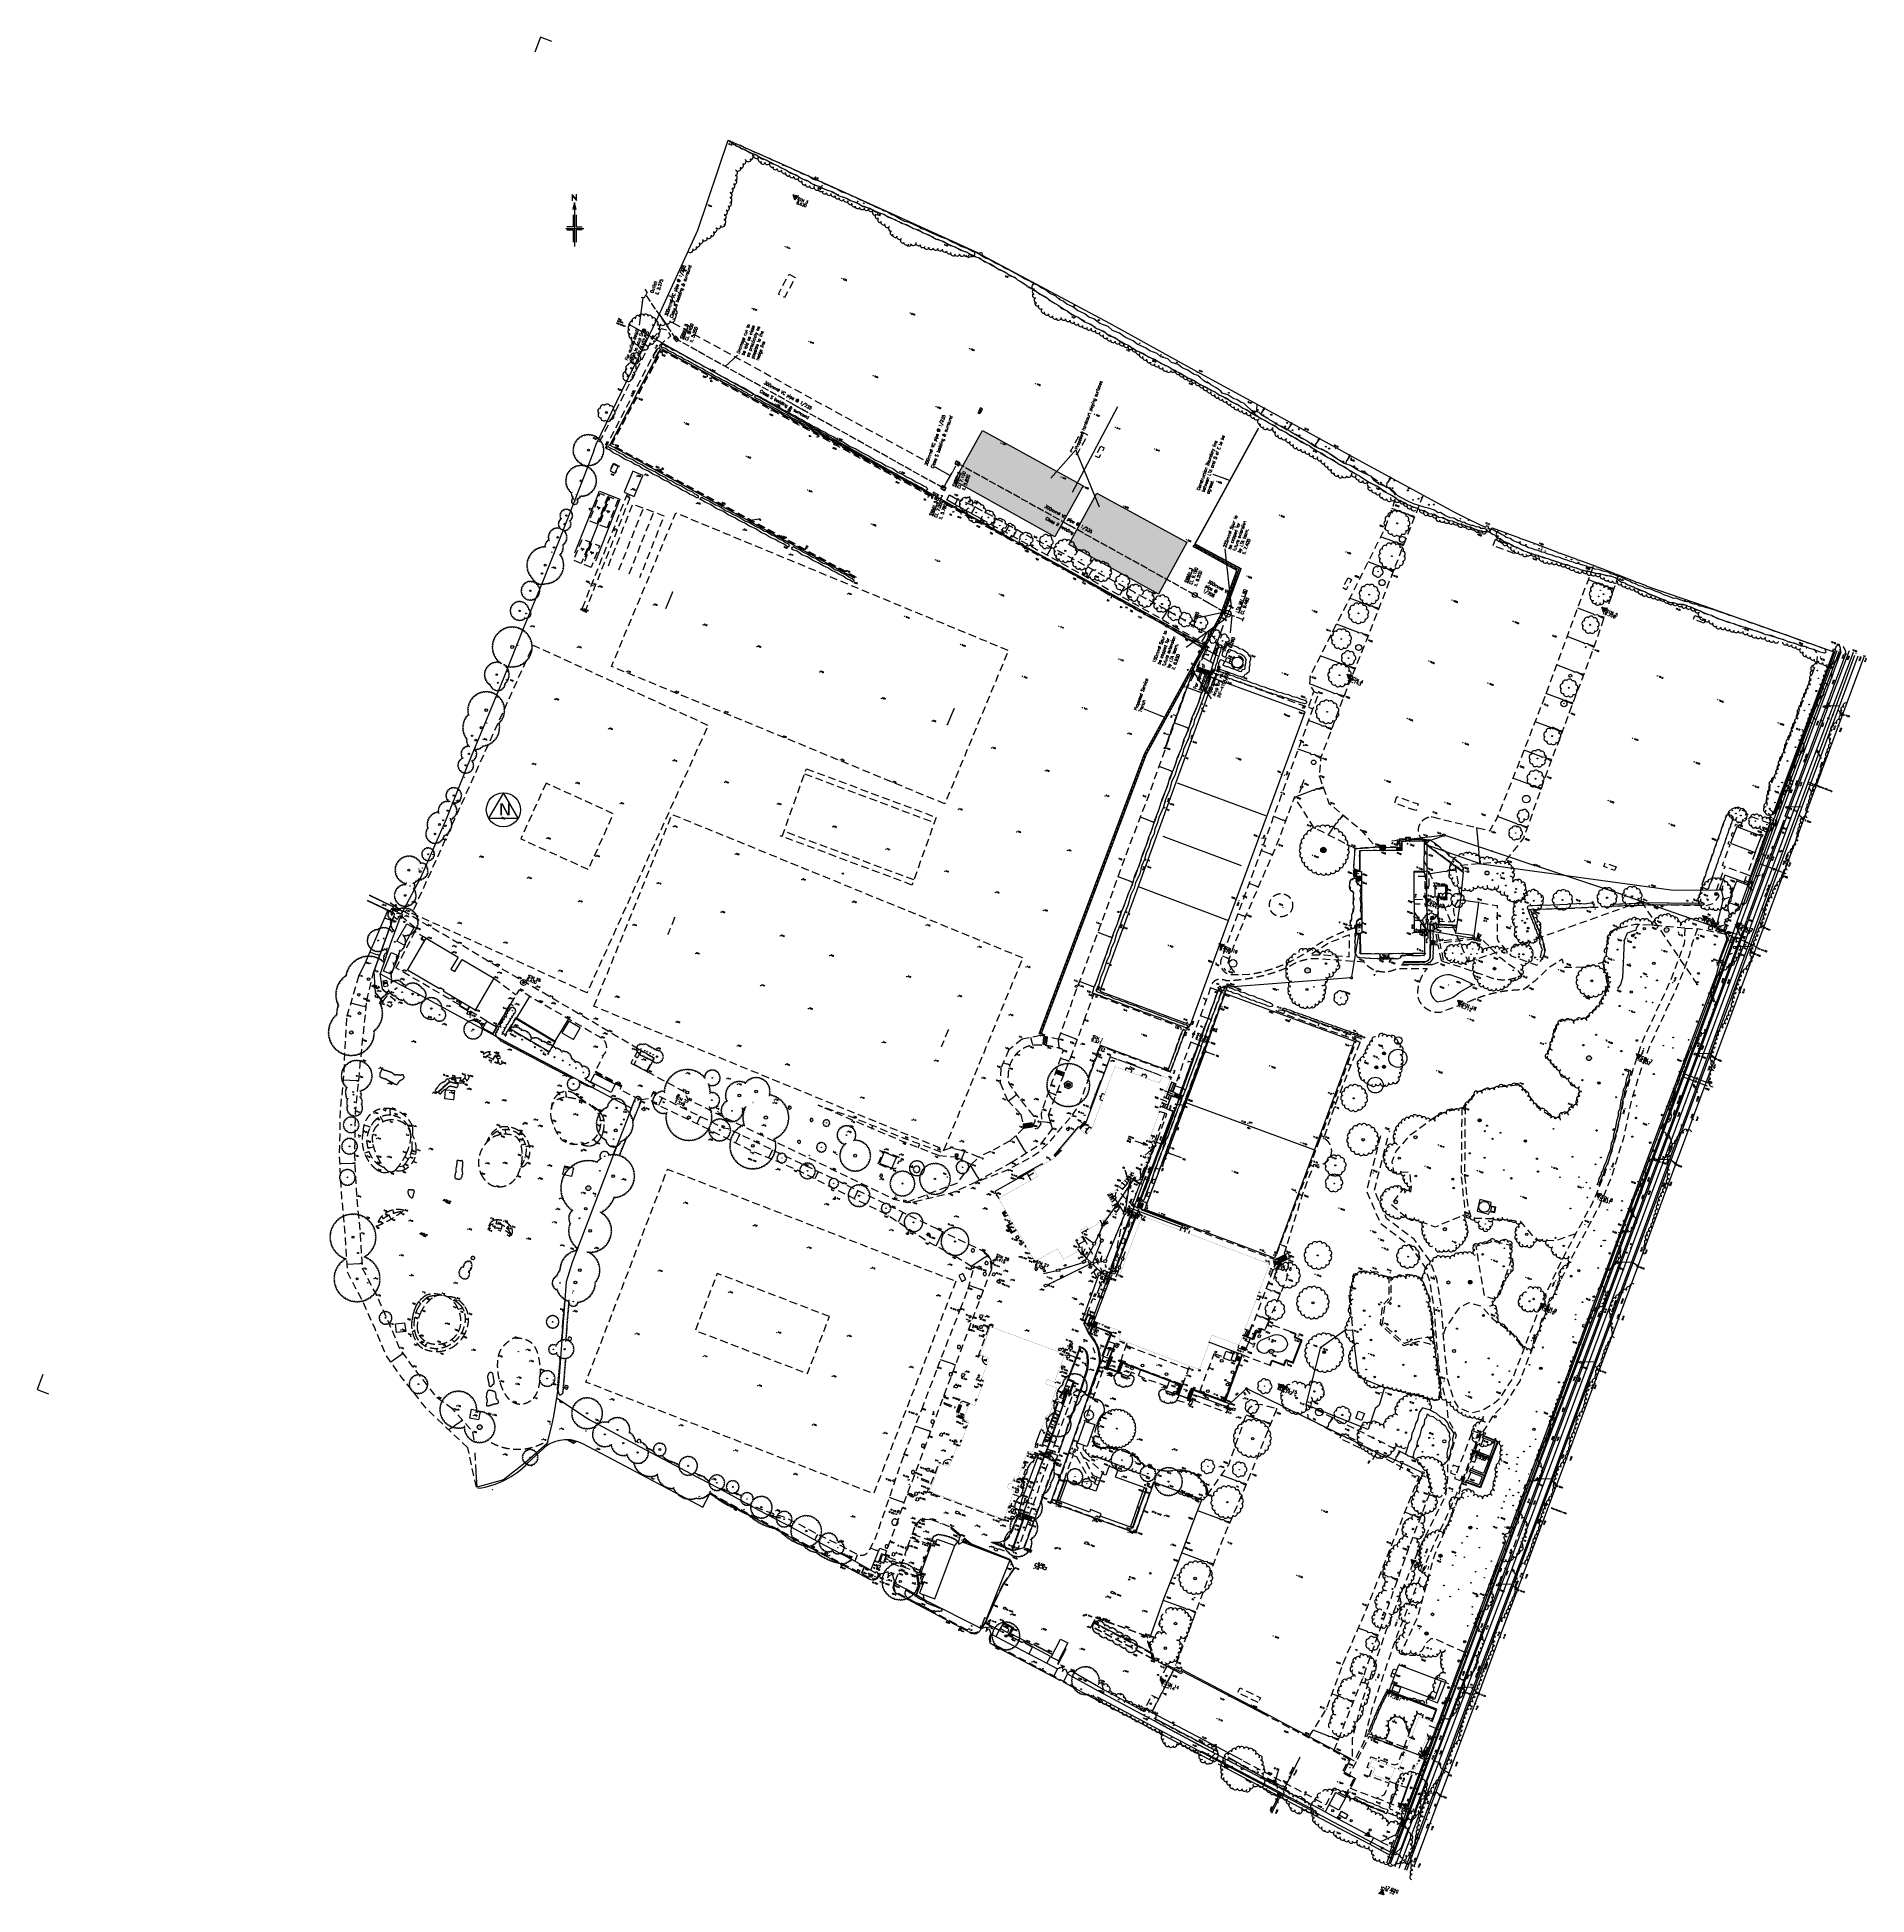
# Model space of a CAD drawing. Header units: millimetres. Extents: x 521005098 to 522149999836, y 174611071 to 175300000107.
# Drawn here: x 521005098 to 521608280, y 174611071 to 175223201 of the extents above; entities that cross this region are included whole.
import ezdxf
from ezdxf.enums import TextEntityAlignment as Align

# ---------------------------------------------------------------- set-up
doc = ezdxf.new("R2010")
doc.units = ezdxf.units.MM
doc.header["$LTSCALE"] = 200
for name, pattern in [('ACAD_ISO02W100', [15, 12, -3]), ('layout$0$ACAD_ISO10W100', [18.5, 12, -3, 0.5, -3]), ('survey-A$0$DASHED', [19.05, 12.7, -6.35])]:
    doc.linetypes.add(name, pattern=pattern)
for name, color, linetype in [('0-35TEXT', 3, 'Continuous'), ('GT-Boundary line', 7, 'layout$0$ACAD_ISO10W100'), ('GT-netball', 8, 'Continuous'), ('GT-service trench', 7, 'Continuous'), ('GT-surface water', 150, 'ACAD_ISO02W100'), ('GT0-35', 3, 'Continuous'), ('GT0-35TXT', 3, 'Continuous'), ('GTsymbol', 7, 'Continuous'), ('layout-B$0$GTMISC', 6, 'Continuous'), ('survey-A$0$BORDER', 8, 'Continuous'), ('survey-A$0$BOUNDARY', 8, 'Continuous'), ('survey-A$0$BT', 8, 'Continuous'), ('survey-A$0$BUILDING', 8, 'Continuous'), ('survey-A$0$CATV', 8, 'Continuous'), ('survey-A$0$CONTROL', 8, 'Continuous'), ('survey-A$0$DETAIL', 8, 'Continuous'), ('survey-A$0$ELEC', 8, 'Continuous'), ('survey-A$0$EX Tree', 8, 'Continuous'), ('survey-A$0$FOUL', 8, 'Continuous'), ('survey-A$0$GAS', 8, 'Continuous'), ('survey-A$0$LEVEL', 8, 'Continuous'), ('survey-A$0$ROAD', 8, 'Continuous'), ('survey-A$0$SERVICE', 8, 'Continuous'), ('survey-A$0$SPORTS_PITCH', 8, 'survey-A$0$DASHED'), ('survey-A$0$STAIRS', 8, 'Continuous'), ('survey-A$0$STORM', 8, 'Continuous'), ('survey-A$0$TEXT_SERVICE', 8, 'Continuous'), ('survey-A$0$VEGETATION', 8, 'Continuous')]:
    doc.layers.add(name, color=color, linetype=linetype)
doc.styles.add('GT1to500', font='romans.shx', dxfattribs={"width": 0.95, "height": 1000})
doc.styles.add('GTanyheight', font='romans.shx', dxfattribs={"width": 0.95})
doc.styles.add('layout-B$0$GTANYHEIGHT', font='romans.shx', dxfattribs={"width": 0.95})
doc.styles.add('survey-A$0$ROMANS', font='Romans.shx')
doc.styles.add('TITLE', font='verdana.ttf')
doc.dimstyles.new('NOTEARROW', dxfattribs={"dimscale": 500, "dimtxt": 2, "dimasz": 3, "dimexe": 1, "dimexo": 1, "dimgap": 1, "dimtad": 2, "dimtih": 1, "dimtoh": 1, "dimdec": 4, "dimzin": 0, "dimdsep": 46, "dimtxsty": 'GTanyheight', "dimcen": 3.5, "dimclrd": 7, "dimclre": 7, "dimclrt": 3, "dimadec": 0, "dimazin": 0, "dimtfac": 1, "dimtdec": 4, "dimtofl": 0, "dimtmove": 0, "dimatfit": 3, "dimfxl": 1, "dimtolj": 1, "dimtzin": 0, "dimarcsym": 0})

# ---------------------------------------------------------------- blocks, each defined once
blk = doc.blocks.new('north')
at = {"layer": 'GT0-35', "color": 6}
blk.add_lwpolyline([(6031, 2264), (3594, 6478), (1163, 2261)], close=True, dxfattribs=at)
blk.add_circle((3596, 3667), 2810, dxfattribs=at)
at = {"layer": 'GT0-35', "insert": (2843, 4746), "char_height": 2000, "width": 2565.2, "attachment_point": 1, "style": 'TITLE'}
blk.add_mtext('N', dxfattribs=at)
blk = doc.blocks.new('1200MH')
at = {"color": 6, "linetype": 'Continuous'}
blk.add_circle((0, 0), 800, dxfattribs=at)
at = {"layer": 'GTsymbol', "const_width": 90}
blk.add_lwpolyline([(-582, -147), (-600, 15), (-581, 149), (-544, 253), (-506, 322), (-436, 413), (-354, 485), (-231, 554), (-142, 583), (-30, 599), (118, 588), (265, 538), (376, 467), (468, 376), (534, 274), (578, 160), (594, 83), (588, -118), (557, -224), (486, -352), (398, -449), (237, -551), (86, -594), (-64, -597), (-192, -568), (-271, -535), (-334, -498), (-395, -452), (-449, -398), (-509, -317), (-535, -271), (-561, -212), (-578, -162)], close=True, dxfattribs=at)
blk = doc.blocks.new('1200X750')
at = {"layer": 'GTsymbol', "linetype": 'Continuous'}
h = blk.add_hatch(dxfattribs=at)
h.set_pattern_fill('ANSI32', scale=500, style=0)
h.set_pattern_definition([(45, (7491.12, -48375.63), (-132.5825, 132.5825), []), (45, (7579.5, -48375.63), (-132.5825, 132.5825), [])])
h.paths.add_polyline_path([(-749, 528), (-749, -522), (751, -522), (751, 528)])
h.paths.add_polyline_path([(601, 378), (601, -372), (-599, -372), (-599, 378)], flags=16)
at = {"layer": 'GTsymbol', "color": 6, "linetype": 'Continuous'}
blk.add_lwpolyline([(-749, -522), (751, -522), (751, 528), (-749, 528)], close=True, dxfattribs=at)
at = {"layer": 'GTsymbol', "color": 7, "linetype": 'Continuous', "const_width": 50}
blk.add_lwpolyline([(-599, -372), (601, -372), (601, 378), (-599, 378)], close=True, dxfattribs=at)
blk = doc.blocks.new('1800MH')
at = {"color": 6, "linetype": 'Continuous'}
blk.add_circle((0, 0), 1100, dxfattribs=at)
at = {"layer": 'GTsymbol', "const_width": 90}
blk.add_lwpolyline([(-86, 896), (103, 894), (293, 851), (499, 749), (665, 606), (804, 404), (880, 189), (893, -112), (837, -330), (766, -473), (623, -650), (380, -816), (193, -879), (-105, -894), (-433, -789), (-597, -674), (-736, -518), (-824, -363), (-880, -189), (-900, -5), (-878, 199), (-818, 376), (-714, 548), (-555, 708), (-345, 831), (-152, 887)], close=True, dxfattribs=at)
blk = doc.blocks.new('survey-A')
at = {"layer": 'survey-A$0$EX Tree', "linetype": 'Continuous'}
h = blk.add_hatch(color=256, dxfattribs=at)
edge = h.paths.add_edge_path()
edge.add_arc((521345015, 174877903), 477, 0, 360)
at = {"layer": 'survey-A$0$SERVICE', "linetype": 'Continuous'}
h = blk.add_hatch(color=256, dxfattribs=at)
edge = h.paths.add_edge_path()
edge.add_arc((521595984, 175015543), 80, -20.423036, 339.576964)
h = blk.add_hatch(color=256, dxfattribs=at)
edge = h.paths.add_edge_path()
edge.add_arc((521389203, 175003454), 125, -20.423036, 339.576964)
h = blk.add_hatch(color=256, dxfattribs=at)
edge = h.paths.add_edge_path()
edge.add_arc((521589339, 174997447), 80, -20.423036, 339.576964)
h = blk.add_hatch(color=256, dxfattribs=at)
edge = h.paths.add_edge_path()
edge.add_arc((521421569, 174991468), 125, -20.423036, 339.576964)
h = blk.add_hatch(color=256, dxfattribs=at)
edge = h.paths.add_edge_path()
edge.add_arc((521382995, 174986411), 125, -20.423036, 339.576964)
h = blk.add_hatch(color=256, dxfattribs=at)
edge = h.paths.add_edge_path()
edge.add_arc((521582228, 174978498), 80, -20.423036, 339.576964)
h = blk.add_hatch(color=256, dxfattribs=at)
edge = h.paths.add_edge_path()
edge.add_arc((521415299, 174974289), 125, -20.423036, 339.576964)
h = blk.add_hatch(color=256, dxfattribs=at)
edge = h.paths.add_edge_path()
edge.add_arc((521376784, 174969321), 125, -20.423036, 339.576964)
h = blk.add_hatch(color=256, dxfattribs=at)
edge = h.paths.add_edge_path()
edge.add_arc((521409000, 174957107), 125, -20.423036, 339.576964)
h = blk.add_hatch(color=256, dxfattribs=at)
edge = h.paths.add_edge_path()
edge.add_arc((521370509, 174952148), 125, -20.423036, 339.576964)
h = blk.add_hatch(color=256, dxfattribs=at)
edge = h.paths.add_edge_path()
edge.add_arc((521364250, 174934894), 125, -20.423036, 339.576964)
h = blk.add_hatch(color=256, dxfattribs=at)
edge = h.paths.add_edge_path()
edge.add_arc((521402787, 174940131), 125, -20.423036, 339.576964)
h = blk.add_hatch(color=256, dxfattribs=at)
edge = h.paths.add_edge_path()
edge.add_arc((521518270, 174937512), 100, -20.423036, 339.576964)
h = blk.add_hatch(color=256, dxfattribs=at)
edge = h.paths.add_edge_path()
edge.add_arc((521533835, 174938368), 100, -20.423036, 339.576964)
h = blk.add_hatch(color=256, dxfattribs=at)
edge = h.paths.add_edge_path()
edge.add_arc((521550831, 174938250), 75, -20.423036, 339.576964)
h = blk.add_hatch(color=256, dxfattribs=at)
edge = h.paths.add_edge_path()
edge.add_arc((521567169, 174937739), 80, -20.423036, 339.576964)
h = blk.add_hatch(color=256, dxfattribs=at)
edge = h.paths.add_edge_path()
edge.add_arc((521396685, 174923068), 125, -20.423036, 339.576964)
h = blk.add_hatch(color=256, dxfattribs=at)
edge = h.paths.add_edge_path()
edge.add_arc((521501218, 174926714), 100, -20.423036, 339.576964)
h = blk.add_hatch(color=256, dxfattribs=at)
edge = h.paths.add_edge_path()
edge.add_arc((521358063, 174918008), 125, -20.423036, 339.576964)
h = blk.add_hatch(color=256, dxfattribs=at)
edge = h.paths.add_edge_path()
edge.add_arc((521476848, 174918538), 125, -20.423036, 339.576964)
h = blk.add_hatch(color=256, dxfattribs=at)
edge = h.paths.add_edge_path()
edge.add_arc((521499629, 174919246), 80, -20.423036, 339.576964)
h = blk.add_hatch(color=256, dxfattribs=at)
edge = h.paths.add_edge_path()
edge.add_arc((521559952, 174918473), 80, -20.423036, 339.576964)
h = blk.add_hatch(color=256, dxfattribs=at)
edge = h.paths.add_edge_path()
edge.add_arc((521552347, 174911028), 125, -20.423036, 339.576964)
h = blk.add_hatch(color=256, dxfattribs=at)
edge = h.paths.add_edge_path()
edge.add_arc((521390423, 174905785), 125, -20.423036, 339.576964)
h = blk.add_hatch(color=256, dxfattribs=at)
edge = h.paths.add_edge_path()
edge.add_arc((521395428, 174909582), 80, -20.423036, 339.576964)
h = blk.add_hatch(color=256, dxfattribs=at)
edge = h.paths.add_edge_path()
edge.add_arc((521191510, 174887726), 60, -20.423036, 339.576964)
h = blk.add_hatch(color=256, dxfattribs=at)
edge = h.paths.add_edge_path()
edge.add_arc((521385346, 174885613), 70, -20.423036, 339.576964)
h = blk.add_hatch(color=256, dxfattribs=at)
edge = h.paths.add_edge_path()
edge.add_arc((521544419, 174875530), 80, -20.423036, 339.576964)
h = blk.add_hatch(color=256, dxfattribs=at)
edge = h.paths.add_edge_path()
edge.add_arc((521229532, 174869296), 60, -20.423036, 339.576964)
edge = h.paths.add_edge_path()
edge.add_arc((521259679, 174854735), 60, -20.423036, 339.576964)
h = blk.add_hatch(color=256, dxfattribs=at)
edge = h.paths.add_edge_path()
edge.add_arc((521537510, 174856725), 80, -20.423036, 339.576964)
h = blk.add_hatch(color=256, dxfattribs=at)
edge = h.paths.add_edge_path()
edge.add_arc((521314640, 174845417), 60, -20.423036, 339.576964)
edge = h.paths.add_edge_path()
edge.add_arc((521288124, 174841379), 60, -20.423036, 339.576964)
h = blk.add_hatch(color=256, dxfattribs=at)
edge = h.paths.add_edge_path()
edge.add_arc((521530202, 174837231), 80, -20.423036, 339.576964)
h = blk.add_hatch(color=256, dxfattribs=at)
edge = h.paths.add_edge_path()
edge.add_arc((521507211, 174775390), 100, -20.423036, 339.576964)
h = blk.add_hatch(color=256, dxfattribs=at)
edge = h.paths.add_edge_path()
edge.add_arc((521347107, 174773612), 75, -20.423036, 339.576964)
h = blk.add_hatch(color=256, dxfattribs=at)
edge = h.paths.add_edge_path()
edge.add_arc((521186019, 174763940), 60, -20.423036, 339.576964)
h = blk.add_hatch(color=256, dxfattribs=at)
edge = h.paths.add_edge_path()
edge.add_arc((521167965, 174752446), 60, -20.423036, 339.576964)
edge = h.paths.add_edge_path()
edge.add_arc((521155217, 174744542), 60, -20.423036, 339.576964)
h = blk.add_hatch(color=256, dxfattribs=at)
edge = h.paths.add_edge_path()
edge.add_arc((521204341, 174753222), 60, -20.423036, 339.576964)
h = blk.add_hatch(color=256, dxfattribs=at)
edge = h.paths.add_edge_path()
edge.add_arc((521292643, 174746341), 75, -20.423036, 339.576964)
h = blk.add_hatch(color=256, dxfattribs=at)
edge = h.paths.add_edge_path()
edge.add_arc((521223438, 174742396), 60, -20.423036, 339.576964)
edge = h.paths.add_edge_path()
edge.add_arc((521238124, 174737955), 60, -20.423036, 339.576964)
h = blk.add_hatch(color=256, dxfattribs=at)
edge = h.paths.add_edge_path()
edge.add_arc((521336426, 174742927), 75, -20.423036, 339.576964)
h = blk.add_hatch(color=256, dxfattribs=at)
edge = h.paths.add_edge_path()
edge.add_arc((521400923, 174744561), 100, -20.423036, 339.576964)
h = blk.add_hatch(color=256, dxfattribs=at)
edge = h.paths.add_edge_path()
edge.add_arc((521295311, 174733168), 75, -20.423036, 339.576964)
h = blk.add_hatch(color=256, dxfattribs=at)
edge = h.paths.add_edge_path()
edge.add_arc((521333855, 174736548), 75, -20.423036, 339.576964)
h = blk.add_hatch(color=256, dxfattribs=at)
edge = h.paths.add_edge_path()
edge.add_arc((521456815, 174729051), 100, -20.423036, 339.576964)
h = blk.add_hatch(color=256, dxfattribs=at)
edge = h.paths.add_edge_path()
edge.add_arc((521491188, 174732314), 100, -20.423036, 339.576964)
h = blk.add_hatch(color=256, dxfattribs=at)
edge = h.paths.add_edge_path()
edge.add_arc((521266268, 174722895), 90, -20.423036, 339.576964)
h = blk.add_hatch(color=256, dxfattribs=at)
edge = h.paths.add_edge_path()
edge.add_arc((521328384, 174725500), 75, -20.423036, 339.576964)
edge = h.paths.add_edge_path()
edge.add_arc((521326127, 174719895), 75, -20.423036, 339.576964)
h = blk.add_hatch(color=256, dxfattribs=at)
edge = h.paths.add_edge_path()
edge.add_arc((521281202, 174715961), 65, -20.423036, 339.576964)
h = blk.add_hatch(color=256, dxfattribs=at)
edge = h.paths.add_edge_path()
edge.add_arc((521386648, 174709010), 100, -20.423036, 339.576964)
edge = h.paths.add_edge_path()
edge.add_arc((521381006, 174716427), 100, -20.423036, 339.576964)
h = blk.add_hatch(color=256, dxfattribs=at)
edge = h.paths.add_edge_path()
edge.add_arc((521483324, 174711230), 100, -20.423036, 339.576964)
h = blk.add_hatch(color=256, dxfattribs=at)
edge = h.paths.add_edge_path()
edge.add_arc((521313195, 174699726), 100, -20.423036, 339.576964)
edge = h.paths.add_edge_path()
edge.add_arc((521300755, 174704501), 90, -20.423036, 339.576964)
h = blk.add_hatch(color=256, dxfattribs=at)
edge = h.paths.add_edge_path()
edge.add_arc((521354360, 174701071), 75, -20.423036, 339.576964)
h = blk.add_hatch(color=256, dxfattribs=at)
edge = h.paths.add_edge_path()
edge.add_arc((521441303, 174690658), 100, -20.423036, 339.576964)
h = blk.add_hatch(color=256, dxfattribs=at)
edge = h.paths.add_edge_path()
edge.add_arc((521475518, 174690201), 100, -20.423036, 339.576964)
h = blk.add_hatch(color=256, dxfattribs=at)
edge = h.paths.add_edge_path()
edge.add_arc((521336673, 174685570), 100, -20.423036, 339.576964)
edge = h.paths.add_edge_path()
edge.add_arc((521349262, 174678830), 100, -20.423036, 339.576964)
h = blk.add_hatch(color=256, dxfattribs=at)
edge = h.paths.add_edge_path()
edge.add_arc((521376140, 174682194), 100, -20.423036, 339.576964)
edge = h.paths.add_edge_path()
edge.add_arc((521376445, 174681554), 100, -20.423036, 339.576964)
h = blk.add_hatch(color=256, dxfattribs=at)
edge = h.paths.add_edge_path()
edge.add_arc((521373487, 174676014), 100, -20.423036, 339.576964)
h = blk.add_hatch(color=256, dxfattribs=at)
edge = h.paths.add_edge_path()
edge.add_arc((521379797, 174666910), 100, -20.423036, 339.576964)
h = blk.add_hatch(color=256, dxfattribs=at)
edge = h.paths.add_edge_path()
edge.add_arc((521467666, 174669291), 100, -20.423036, 339.576964)
h = blk.add_hatch(color=256, dxfattribs=at)
edge = h.paths.add_edge_path()
edge.add_arc((521393038, 174659890), 100, -20.423036, 339.576964)
h = blk.add_hatch(color=256, dxfattribs=at)
edge = h.paths.add_edge_path()
edge.add_arc((521388565, 174657925), 100, -20.423036, 339.576964)
h = blk.add_hatch(color=256, dxfattribs=at)
edge = h.paths.add_edge_path()
edge.add_arc((521407358, 174652289), 100, -20.423036, 339.576964)
h = blk.add_hatch(color=256, dxfattribs=at)
edge = h.paths.add_edge_path()
edge.add_arc((521461449, 174652493), 100, -20.423036, 339.576964)
h = blk.add_hatch(color=256, dxfattribs=at)
edge = h.paths.add_edge_path()
edge.add_arc((521422959, 174644004), 100, -20.423036, 339.576964)
h = blk.add_hatch(color=256, dxfattribs=at)
edge = h.paths.add_edge_path()
edge.add_arc((521426722, 174637782), 100, -20.423036, 339.576964)
h = blk.add_hatch(color=256, dxfattribs=at)
edge = h.paths.add_edge_path()
edge.add_arc((521454714, 174634284), 100, -20.423036, 339.576964)
h = blk.add_hatch(color=256, dxfattribs=at)
edge = h.paths.add_edge_path()
edge.add_arc((521448251, 174626188), 40, -20.423036, 339.576964)
at = {"layer": 'survey-A$0$VEGETATION', "linetype": 'Continuous'}
h = blk.add_hatch(color=256, dxfattribs=at)
edge = h.paths.add_edge_path()
edge.add_arc((521250995, 175180986), 95.5, -20.423036, 339.576964)
h = blk.add_hatch(color=256, dxfattribs=at)
edge = h.paths.add_edge_path()
edge.add_arc((521263857, 175174245), 95.5, -20.423036, 339.576964)
h = blk.add_hatch(color=256, dxfattribs=at)
edge = h.paths.add_edge_path()
edge.add_arc((521277628, 175168481), 95.5, -20.423036, 339.576964)
edge = h.paths.add_edge_path()
edge.add_arc((521275556, 175169049), 95.5, -20.423036, 339.576964)
h = blk.add_hatch(color=256, dxfattribs=at)
edge = h.paths.add_edge_path()
edge.add_arc((521347090, 175134709), 140, -20.423036, 339.576964)
edge = h.paths.add_edge_path()
edge.add_arc((521342051, 175136945), 120, -20.423036, 339.576964)
h = blk.add_hatch(color=256, dxfattribs=at)
edge = h.paths.add_edge_path()
edge.add_arc((521205147, 175126620), 500, -20.423036, 339.576964)
h = blk.add_hatch(color=256, dxfattribs=at)
edge = h.paths.add_edge_path()
edge.add_arc((521208263, 175128270), 239, -20.423036, 339.576964)
h = blk.add_hatch(color=256, dxfattribs=at)
edge = h.paths.add_edge_path()
edge.add_arc((521355109, 175129977), 190, -20.423036, 339.576964)
edge = h.paths.add_edge_path()
edge.add_arc((521368576, 175122310), 100, -20.423036, 339.576964)
edge = h.paths.add_edge_path()
edge.add_arc((521375607, 175118494), 100, -20.423036, 339.576964)
edge = h.paths.add_edge_path()
edge.add_arc((521376263, 175117790), 130, -20.423036, 339.576964)
edge = h.paths.add_edge_path()
edge.add_arc((521380795, 175115973), 120, -20.423036, 339.576964)
h = blk.add_hatch(color=256, dxfattribs=at)
edge = h.paths.add_edge_path()
edge.add_arc((521205113, 175121819), 239, -20.423036, 339.576964)
h = blk.add_hatch(color=256, dxfattribs=at)
edge = h.paths.add_edge_path()
edge.add_arc((521199867, 175111543), 239, -20.423036, 339.576964)
edge = h.paths.add_edge_path()
edge.add_arc((521200938, 175114097), 239, -20.423036, 339.576964)
edge = h.paths.add_edge_path()
edge.add_arc((521202293, 175117492), 239, -20.423036, 339.576964)
h = blk.add_hatch(color=256, dxfattribs=at)
edge = h.paths.add_edge_path()
edge.add_arc((521390900, 175109577), 79.6, -20.423036, 339.576964)
h = blk.add_hatch(color=256, dxfattribs=at)
edge = h.paths.add_edge_path()
edge.add_arc((521397962, 175105991), 140, -20.423036, 339.576964)
h = blk.add_hatch(color=256, dxfattribs=at)
edge = h.paths.add_edge_path()
edge.add_arc((521407595, 175100381), 90, -20.423036, 339.576964)
edge = h.paths.add_edge_path()
edge.add_arc((521411950, 175098807), 190, -20.423036, 339.576964)
edge = h.paths.add_edge_path()
edge.add_arc((521409401, 175098700), 79.6, -20.423036, 339.576964)
edge = h.paths.add_edge_path()
edge.add_arc((521413596, 175096089), 79.6, -20.423036, 339.576964)
edge = h.paths.add_edge_path()
edge.add_arc((521417178, 175096089), 170, -20.423036, 339.576964)
edge = h.paths.add_edge_path()
edge.add_arc((521416515, 175094874), 150, -20.423036, 339.576964)
edge = h.paths.add_edge_path()
edge.add_arc((521418946, 175093700), 150, -20.423036, 339.576964)
edge = h.paths.add_edge_path()
edge.add_arc((521421026, 175094008), 170, -20.423036, 339.576964)
edge = h.paths.add_edge_path()
edge.add_arc((521421162, 175091904), 220, -20.423036, 339.576964)
h = blk.add_hatch(color=256, dxfattribs=at)
edge = h.paths.add_edge_path()
edge.add_arc((521192785, 175099517), 280, -20.423036, 339.576964)
h = blk.add_hatch(color=256, dxfattribs=at)
edge = h.paths.add_edge_path()
edge.add_arc((521429954, 175088254), 140, -20.423036, 339.576964)
edge = h.paths.add_edge_path()
edge.add_arc((521431046, 175087618), 190, -20.423036, 339.576964)
edge = h.paths.add_edge_path()
edge.add_arc((521435573, 175083303), 190, -20.423036, 339.576964)
edge = h.paths.add_edge_path()
edge.add_arc((521439275, 175081793), 140, -20.423036, 339.576964)
edge = h.paths.add_edge_path()
edge.add_arc((521442721, 175080127), 130, -20.423036, 339.576964)
h = blk.add_hatch(color=256, dxfattribs=at)
edge = h.paths.add_edge_path()
edge.add_arc((521186837, 175087111), 318, -20.423036, 339.576964)
edge = h.paths.add_edge_path()
edge.add_arc((521184417, 175076996), 318, -20.423036, 339.576964)
edge = h.paths.add_edge_path()
edge.add_arc((521182797, 175072589), 47.7, -20.423036, 339.576964)
edge = h.paths.add_edge_path()
edge.add_arc((521179536, 175065537), 223, -20.423036, 339.576964)
edge = h.paths.add_edge_path()
edge.add_arc((521179003, 175062753), 223, -20.423036, 339.576964)
edge = h.paths.add_edge_path()
edge.add_arc((521176677, 175058375), 239, -20.423036, 339.576964)
edge = h.paths.add_edge_path()
edge.add_arc((521175498, 175055041), 239, -20.423036, 339.576964)
edge = h.paths.add_edge_path()
edge.add_arc((521174750, 175053496), 63.7, -20.423036, 339.576964)
edge = h.paths.add_edge_path()
edge.add_arc((521172617, 175049182), 318, -20.423036, 339.576964)
edge = h.paths.add_edge_path()
edge.add_arc((521171506, 175046470), 255, -20.423036, 339.576964)
edge = h.paths.add_edge_path()
edge.add_arc((521167721, 175040768), 239, -20.423036, 339.576964)
edge = h.paths.add_edge_path()
edge.add_arc((521182317, 175070304), 63.7, -20.423036, 339.576964)
h = blk.add_hatch(color=256, dxfattribs=at)
edge = h.paths.add_edge_path()
edge.add_arc((521447226, 175076409), 130, -20.423036, 339.576964)
h = blk.add_hatch(color=256, dxfattribs=at)
edge = h.paths.add_edge_path()
edge.add_arc((521448026, 175076393), 130, -20.423036, 339.576964)
h = blk.add_hatch(color=256, dxfattribs=at)
edge = h.paths.add_edge_path()
edge.add_arc((521452535, 175077148), 140, -20.423036, 339.576964)
h = blk.add_hatch(color=256, dxfattribs=at)
edge = h.paths.add_edge_path()
edge.add_arc((521311398, 175069258), 120, -20.423036, 339.576964)
h = blk.add_hatch(color=256, dxfattribs=at)
edge = h.paths.add_edge_path()
edge.add_arc((521451016, 175074573), 200, -20.423036, 339.576964)
h = blk.add_hatch(color=256, dxfattribs=at)
edge = h.paths.add_edge_path()
edge.add_arc((521451912, 175074586), 160, -20.423036, 339.576964)
h = blk.add_hatch(color=256, dxfattribs=at)
edge = h.paths.add_edge_path()
edge.add_arc((521456974, 175073868), 200, -20.423036, 339.576964)
h = blk.add_hatch(color=256, dxfattribs=at)
edge = h.paths.add_edge_path()
edge.add_arc((521457308, 175074483), 140, -20.423036, 339.576964)
h = blk.add_hatch(color=256, dxfattribs=at)
edge = h.paths.add_edge_path()
edge.add_arc((521465552, 175069180), 180, -20.423036, 339.576964)
edge = h.paths.add_edge_path()
edge.add_arc((521463864, 175069116), 160, -20.423036, 339.576964)
edge = h.paths.add_edge_path()
edge.add_arc((521461547, 175071467), 130, -20.423036, 339.576964)
edge = h.paths.add_edge_path()
edge.add_arc((521460450, 175071116), 150, -20.423036, 339.576964)
edge = h.paths.add_edge_path()
edge.add_arc((521458656, 175070749), 130, -20.423036, 339.576964)
h = blk.add_hatch(color=256, dxfattribs=at)
edge = h.paths.add_edge_path()
edge.add_arc((521314655, 175066538), 120, -20.423036, 339.576964)
h = blk.add_hatch(color=256, dxfattribs=at)
edge = h.paths.add_edge_path()
edge.add_arc((521318660, 175064915), 120, -20.423036, 339.576964)
h = blk.add_hatch(color=256, dxfattribs=at)
edge = h.paths.add_edge_path()
edge.add_arc((521453468, 175062996), 180, -20.423036, 339.576964)
h = blk.add_hatch(color=256, dxfattribs=at)
edge = h.paths.add_edge_path()
edge.add_arc((521474313, 175064552), 79.6, -20.423036, 339.576964)
edge = h.paths.add_edge_path()
edge.add_arc((521477000, 175064019), 79.6, -20.423036, 339.576964)
h = blk.add_hatch(color=256, dxfattribs=at)
edge = h.paths.add_edge_path()
edge.add_arc((521322423, 175062273), 79.6, -20.423036, 339.576964)
h = blk.add_hatch(color=256, dxfattribs=at)
edge = h.paths.add_edge_path()
edge.add_arc((521325514, 175060604), 120, -20.423036, 339.576964)
h = blk.add_hatch(color=256, dxfattribs=at)
edge = h.paths.add_edge_path()
edge.add_arc((521331092, 175057733), 79.6, -20.423036, 339.576964)
h = blk.add_hatch(color=256, dxfattribs=at)
edge = h.paths.add_edge_path()
edge.add_arc((521337724, 175057013), 120, -20.423036, 339.576964)
h = blk.add_hatch(color=256, dxfattribs=at)
edge = h.paths.add_edge_path()
edge.add_arc((521489318, 175059386), 140, -20.423036, 339.576964)
h = blk.add_hatch(color=256, dxfattribs=at)
edge = h.paths.add_edge_path()
edge.add_arc((521344046, 175053926), 180, -20.423036, 339.576964)
h = blk.add_hatch(color=256, dxfattribs=at)
edge = h.paths.add_edge_path()
edge.add_arc((521349359, 175051009), 100, -20.423036, 339.576964)
h = blk.add_hatch(color=256, dxfattribs=at)
edge = h.paths.add_edge_path()
edge.add_arc((521451710, 175052173), 127, -20.423036, 339.576964)
h = blk.add_hatch(color=256, dxfattribs=at)
edge = h.paths.add_edge_path()
edge.add_arc((521493902, 175056772), 180, -20.423036, 339.576964)
edge = h.paths.add_edge_path()
edge.add_arc((521495884, 175055911), 160, -20.423036, 339.576964)
h = blk.add_hatch(color=256, dxfattribs=at)
edge = h.paths.add_edge_path()
edge.add_arc((521498682, 175056221), 140, -20.423036, 339.576964)
h = blk.add_hatch(color=256, dxfattribs=at)
edge = h.paths.add_edge_path()
edge.add_arc((521500235, 175054602), 79.6, -20.423036, 339.576964)
edge = h.paths.add_edge_path(flags=16)
edge.add_arc((521501007, 175054259), 79.6, -20.423036, 339.576964)
edge = h.paths.add_edge_path(flags=16)
edge.add_arc((521502283, 175053880), 79.6, -20.423036, 339.576964)
h.paths.add_polyline_path([(521500457, 175053925), (521502399, 175053202), (521502922, 175054608), (521500981, 175055331)], flags=9)
h = blk.add_hatch(color=256, dxfattribs=at)
edge = h.paths.add_edge_path()
edge.add_arc((521509071, 175051772), 79.6, -20.423036, 339.576964)
h = blk.add_hatch(color=256, dxfattribs=at)
edge = h.paths.add_edge_path()
edge.add_arc((521510891, 175051058), 140, -20.423036, 339.576964)
h = blk.add_hatch(color=256, dxfattribs=at)
edge = h.paths.add_edge_path()
edge.add_arc((521353960, 175047641), 120, -20.423036, 339.576964)
h = blk.add_hatch(color=256, dxfattribs=at)
edge = h.paths.add_edge_path()
edge.add_arc((521356027, 175047129), 120, -20.423036, 339.576964)
h = blk.add_hatch(color=256, dxfattribs=at)
edge = h.paths.add_edge_path()
edge.add_arc((521447107, 175047058), 79.6, -20.423036, 339.576964)
edge = h.paths.add_edge_path()
edge.add_arc((521444238, 175039502), 127, -20.423036, 339.576964)
h = blk.add_hatch(color=256, dxfattribs=at)
edge = h.paths.add_edge_path()
edge.add_arc((521513236, 175050043), 140, -20.423036, 339.576964)
h = blk.add_hatch(color=256, dxfattribs=at)
edge = h.paths.add_edge_path()
edge.add_arc((521361919, 175042968), 79.6, -20.423036, 339.576964)
h = blk.add_hatch(color=256, dxfattribs=at)
edge = h.paths.add_edge_path()
edge.add_arc((521362581, 175042587), 79.6, -20.423036, 339.576964)
h = blk.add_hatch(color=256, dxfattribs=at)
edge = h.paths.add_edge_path()
edge.add_arc((521362923, 175043866), 79.6, -20.423036, 339.576964)
h = blk.add_hatch(color=256, dxfattribs=at)
edge = h.paths.add_edge_path()
edge.add_arc((521367006, 175040099), 120, -20.423036, 339.576964)
h = blk.add_hatch(color=256, dxfattribs=at)
edge = h.paths.add_edge_path()
edge.add_arc((521519840, 175038891), 111, -20.423036, 339.576964)
edge = h.paths.add_edge_path()
edge.add_arc((521521467, 175039664), 111, -20.423036, 339.576964)
h = blk.add_hatch(color=256, dxfattribs=at)
edge = h.paths.add_edge_path()
edge.add_arc((521520385, 175040895), 70, -20.423036, 339.576964)
h = blk.add_hatch(color=256, dxfattribs=at)
edge = h.paths.add_edge_path()
edge.add_arc((521164137, 175034148), 239, -20.423036, 339.576964)
edge = h.paths.add_edge_path()
edge.add_arc((521166315, 175033303), 127, -20.423036, 339.576964)
edge = h.paths.add_edge_path()
edge.add_arc((521161716, 175022253), 477, -20.423036, 339.576964)
edge = h.paths.add_edge_path()
edge.add_arc((521156635, 175013146), 239, -20.423036, 339.576964)
edge = h.paths.add_edge_path()
edge.add_arc((521156933, 175010465), 159, -20.423036, 339.576964)
edge = h.paths.add_edge_path()
edge.add_arc((521153133, 175001429), 398, -20.423036, 339.576964)
edge = h.paths.add_edge_path()
edge.add_arc((521151479, 174995659), 350, -20.423036, 339.576964)
edge = h.paths.add_edge_path()
edge.add_arc((521148488, 174992995), 239, -20.423036, 339.576964)
edge = h.paths.add_edge_path()
edge.add_arc((521149703, 174991558), 286, -20.423036, 339.576964)
edge = h.paths.add_edge_path()
edge.add_arc((521147425, 174987019), 239, -20.423036, 339.576964)
edge = h.paths.add_edge_path()
edge.add_arc((521146384, 174983273), 191, -20.423036, 339.576964)
h = blk.add_hatch(color=256, dxfattribs=at)
edge = h.paths.add_edge_path()
edge.add_arc((521370530, 175038208), 120, -20.423036, 339.576964)
h = blk.add_hatch(color=256, dxfattribs=at)
edge = h.paths.add_edge_path()
edge.add_arc((521375917, 175036431), 180, -20.423036, 339.576964)
h = blk.add_hatch(color=256, dxfattribs=at)
edge = h.paths.add_edge_path()
edge.add_arc((521380031, 175033273), 60, -20.423036, 339.576964)
h = blk.add_hatch(color=256, dxfattribs=at)
edge = h.paths.add_edge_path()
edge.add_arc((521440690, 175033348), 127, -20.423036, 339.576964)
edge = h.paths.add_edge_path()
edge.add_arc((521435016, 175024886), 111, -20.423036, 339.576964)
edge = h.paths.add_edge_path()
edge.add_arc((521437389, 175018604), 95.5, -20.423036, 339.576964)
edge = h.paths.add_edge_path()
edge.add_arc((521434422, 175012946), 127, -20.423036, 339.576964)
h = blk.add_hatch(color=256, dxfattribs=at)
edge = h.paths.add_edge_path()
edge.add_arc((521548235, 175037472), 143, -20.423036, 339.576964)
h = blk.add_hatch(color=256, dxfattribs=at)
edge = h.paths.add_edge_path()
edge.add_arc((521383507, 175031282), 79.6, -20.423036, 339.576964)
h = blk.add_hatch(color=256, dxfattribs=at)
edge = h.paths.add_edge_path()
edge.add_arc((521388741, 175030267), 180, -20.423036, 339.576964)
h = blk.add_hatch(color=256, dxfattribs=at)
edge = h.paths.add_edge_path()
edge.add_arc((521517069, 175029541), 200, -20.423036, 339.576964)
h = blk.add_hatch(color=256, dxfattribs=at)
edge = h.paths.add_edge_path()
edge.add_arc((521393251, 175025735), 79.6, -20.423036, 339.576964)
h = blk.add_hatch(color=256, dxfattribs=at)
edge = h.paths.add_edge_path()
edge.add_arc((521395862, 175024258), 79.6, -20.423036, 339.576964)
h = blk.add_hatch(color=256, dxfattribs=at)
edge = h.paths.add_edge_path()
edge.add_arc((521591998, 175014512), 90, -20.423036, 339.576964)
h = blk.add_hatch(color=256, dxfattribs=at)
edge = h.paths.add_edge_path()
edge.add_arc((521510044, 175008823), 180, -20.423036, 339.576964)
h = blk.add_hatch(color=256, dxfattribs=at)
edge = h.paths.add_edge_path()
edge.add_arc((521592302, 175011923), 75, -20.423036, 339.576964)
h = blk.add_hatch(color=256, dxfattribs=at)
edge = h.paths.add_edge_path()
edge.add_arc((521508428, 175003572), 95.5, -20.423036, 339.576964)
h = blk.add_hatch(color=256, dxfattribs=at)
edge = h.paths.add_edge_path()
edge.add_arc((521591604, 175007766), 191, -20.423036, 339.576964)
edge = h.paths.add_edge_path()
edge.add_arc((521589259, 175003253), 111, -20.423036, 339.576964)
h = blk.add_hatch(color=256, dxfattribs=at)
edge = h.paths.add_edge_path()
edge.add_arc((521430389, 175000909), 127, -20.423036, 339.576964)
h = blk.add_hatch(color=256, dxfattribs=at)
edge = h.paths.add_edge_path()
edge.add_arc((521587681, 175001312), 90, -20.423036, 339.576964)
h = blk.add_hatch(color=256, dxfattribs=at)
edge = h.paths.add_edge_path()
edge.add_arc((521504569, 174992898), 160, -20.423036, 339.576964)
h = blk.add_hatch(color=256, dxfattribs=at)
edge = h.paths.add_edge_path()
edge.add_arc((521499675, 174985526), 127, -20.423036, 339.576964)
h = blk.add_hatch(color=256, dxfattribs=at)
edge = h.paths.add_edge_path()
edge.add_arc((521584776, 174989267), 127, -20.423036, 339.576964)
edge = h.paths.add_edge_path()
edge.add_arc((521582110, 174984675), 127, -20.423036, 339.576964)
h = blk.add_hatch(color=256, dxfattribs=at)
edge = h.paths.add_edge_path()
edge.add_arc((521498995, 174978834), 160, -20.423036, 339.576964)
h = blk.add_hatch(color=256, dxfattribs=at)
edge = h.paths.add_edge_path()
edge.add_arc((521580353, 174977588), 143, -20.423036, 339.576964)
edge = h.paths.add_edge_path()
edge.add_arc((521579131, 174976286), 143, -20.423036, 339.576964)
h = blk.add_hatch(color=256, dxfattribs=at)
edge = h.paths.add_edge_path()
edge.add_arc((521142434, 174973313), 191, -20.423036, 339.576964)
edge = h.paths.add_edge_path()
edge.add_arc((521140408, 174968320), 207, -20.423036, 339.576964)
edge = h.paths.add_edge_path()
edge.add_arc((521138953, 174965170), 159, -20.423036, 339.576964)
edge = h.paths.add_edge_path()
edge.add_arc((521137744, 174963776), 318, -20.423036, 339.576964)
edge = h.paths.add_edge_path()
edge.add_arc((521136275, 174960648), 239, -20.423036, 339.576964)
edge = h.paths.add_edge_path()
edge.add_arc((521133999, 174953971), 159, -20.423036, 339.576964)
edge = h.paths.add_edge_path()
edge.add_arc((521131361, 174948284), 286, -20.423036, 339.576964)
edge = h.paths.add_edge_path()
edge.add_arc((521132068, 174949463), 47.7, -20.423036, 339.576964)
edge = h.paths.add_edge_path()
edge.add_arc((521130957, 174949136), 47.7, -20.423036, 339.576964)
edge = h.paths.add_edge_path()
edge.add_arc((521127665, 174948732), 318, -20.423036, 339.576964)
edge = h.paths.add_edge_path()
edge.add_arc((521126446, 174940381), 286, -20.423036, 339.576964)
edge = h.paths.add_edge_path()
edge.add_arc((521128048, 174943526), 63.7, -20.423036, 339.576964)
edge = h.paths.add_edge_path()
edge.add_arc((521126138, 174931664), 239, -20.423036, 339.576964)
edge = h.paths.add_edge_path()
edge.add_arc((521122983, 174925120), 143, -20.423036, 339.576964)
edge = h.paths.add_edge_path()
edge.add_arc((521119332, 174926190), 143, -20.423036, 339.576964)
edge = h.paths.add_edge_path()
edge.add_arc((521117485, 174925529), 143, -20.423036, 339.576964)
edge = h.paths.add_edge_path()
edge.add_arc((521122289, 174934121), 47.7, -20.423036, 339.576964)
h = blk.add_hatch(color=256, dxfattribs=at)
edge = h.paths.add_edge_path()
edge.add_arc((521565082, 174967348), 111, -20.423036, 339.576964)
edge = h.paths.add_edge_path()
edge.add_arc((521566735, 174966716), 111, -20.423036, 339.576964)
edge = h.paths.add_edge_path()
edge.add_arc((521571544, 174964890), 95.5, -20.423036, 339.576964)
edge = h.paths.add_edge_path()
edge.add_arc((521575347, 174963744), 95.5, -20.423036, 339.576964)
h = blk.add_hatch(color=256, dxfattribs=at)
edge = h.paths.add_edge_path()
edge.add_arc((521577963, 174970984), 95.5, -20.423036, 339.576964)
edge = h.paths.add_edge_path()
edge.add_arc((521576327, 174969093), 95.5, -20.423036, 339.576964)
h = blk.add_hatch(color=256, dxfattribs=at)
edge = h.paths.add_edge_path()
edge.add_arc((521492474, 174960961), 60, -20.423036, 339.576964)
h = blk.add_hatch(color=256, dxfattribs=at)
edge = h.paths.add_edge_path()
edge.add_arc((521429139, 174955390), 875, -20.423036, 339.576964)
h = blk.add_hatch(color=256, dxfattribs=at)
edge = h.paths.add_edge_path()
edge.add_arc((521476778, 174948280), 302, -20.423036, 339.576964)
edge = h.paths.add_edge_path()
edge.add_arc((521483060, 174947774), 637, -20.423036, 339.576964)
edge = h.paths.add_edge_path()
edge.add_arc((521486539, 174947591), 159, -20.423036, 339.576964)
edge = h.paths.add_edge_path()
edge.add_arc((521488314, 174947751), 207, -20.423036, 339.576964)
edge = h.paths.add_edge_path()
edge.add_arc((521484881, 174945461), 159, -20.423036, 339.576964)
edge = h.paths.add_edge_path()
edge.add_arc((521489293, 174943657), 159, -20.423036, 339.576964)
edge = h.paths.add_edge_path(flags=16)
edge.add_arc((521492663, 174942517), 159, -20.423036, 339.576964)
edge = h.paths.add_edge_path()
edge.add_arc((521492395, 174941423), 159, -20.423036, 339.576964)
h.paths.add_polyline_path([(521491979, 174942078), (521496352, 174940450), (521497050, 174942324), (521492677, 174943952)], flags=9)
h = blk.add_hatch(color=256, dxfattribs=at)
edge = h.paths.add_edge_path()
edge.add_arc((521558635, 174940849), 500, -20.423036, 339.576964)
h = blk.add_hatch(color=256, dxfattribs=at)
edge = h.paths.add_edge_path()
edge.add_arc((521468709, 174938940), 79.6, -20.423036, 339.576964)
edge = h.paths.add_edge_path()
edge.add_arc((521469237, 174938944), 79.6, -20.423036, 339.576964)
edge = h.paths.add_edge_path()
edge.add_arc((521469753, 174938943), 79.6, -20.423036, 339.576964)
h = blk.add_hatch(color=256, dxfattribs=at)
edge = h.paths.add_edge_path()
edge.add_arc((521473454, 174938775), 120, -20.423036, 339.576964)
h = blk.add_hatch(color=256, dxfattribs=at)
edge = h.paths.add_edge_path()
edge.add_arc((521494863, 174935823), 159, -20.423036, 339.576964)
edge = h.paths.add_edge_path()
edge.add_arc((521495049, 174934566), 223, -20.423036, 339.576964)
edge = h.paths.add_edge_path()
edge.add_arc((521498451, 174938630), 159, -20.423036, 339.576964)
edge = h.paths.add_edge_path()
edge.add_arc((521494613, 174932068), 143, -20.423036, 339.576964)
edge = h.paths.add_edge_path()
edge.add_arc((521496317, 174932678), 143, -20.423036, 339.576964)
edge = h.paths.add_edge_path()
edge.add_arc((521495563, 174931407), 223, -20.423036, 339.576964)
edge = h.paths.add_edge_path()
edge.add_arc((521496634, 174929607), 271, -20.423036, 339.576964)
edge = h.paths.add_edge_path()
edge.add_arc((521496326, 174928565), 271, -20.423036, 339.576964)
h = blk.add_hatch(color=256, dxfattribs=at)
edge = h.paths.add_edge_path()
edge.add_arc((521507912, 174938914), 159, -20.423036, 339.576964)
h = blk.add_hatch(color=256, dxfattribs=at)
edge = h.paths.add_edge_path()
edge.add_arc((521530847, 174940064), 223, -20.423036, 339.576964)
edge = h.paths.add_edge_path()
edge.add_arc((521522659, 174939615), 223, -20.423036, 339.576964)
h = blk.add_hatch(color=256, dxfattribs=at)
edge = h.paths.add_edge_path()
edge.add_arc((521555867, 174938917), 160, -20.423036, 339.576964)
h = blk.add_hatch(color=256, dxfattribs=at)
edge = h.paths.add_edge_path()
edge.add_arc((521464648, 174931641), 111, -20.423036, 339.576964)
h = blk.add_hatch(color=256, dxfattribs=at)
edge = h.paths.add_edge_path()
edge.add_arc((521538050, 174918043), 398, -20.423036, 339.576964)
edge = h.paths.add_edge_path()
edge.add_arc((521542259, 174929012), 796, -20.423036, 339.576964)
edge = h.paths.add_edge_path()
edge.add_arc((521534906, 174929467), 398, -20.423036, 339.576964)
edge = h.paths.add_edge_path()
edge.add_arc((521531694, 174927590), 159, -20.423036, 339.576964)
edge = h.paths.add_edge_path()
edge.add_arc((521526089, 174922519), 175, -20.423036, 339.576964)
edge = h.paths.add_edge_path()
edge.add_arc((521531534, 174923278), 286, -20.423036, 339.576964)
h = blk.add_hatch(color=256, dxfattribs=at)
edge = h.paths.add_edge_path()
edge.add_arc((521474645, 174921133), 143, -20.423036, 339.576964)
edge = h.paths.add_edge_path()
edge.add_arc((521477767, 174921030), 79.6, -20.423036, 339.576964)
edge = h.paths.add_edge_path()
edge.add_arc((521478359, 174922759), 79.6, -20.423036, 339.576964)
edge = h.paths.add_edge_path()
edge.add_arc((521479725, 174921220), 79.6, -20.423036, 339.576964)
h = blk.add_hatch(color=256, dxfattribs=at)
edge = h.paths.add_edge_path()
edge.add_arc((521531038, 174927145), 398, -20.423036, 339.576964)
edge = h.paths.add_edge_path()
edge.add_arc((521532019, 174926375), 207, -20.423036, 339.576964)
h = blk.add_hatch(color=256, dxfattribs=at)
edge = h.paths.add_edge_path()
edge.add_arc((521552414, 174926251), 318, -20.423036, 339.576964)
edge = h.paths.add_edge_path()
edge.add_arc((521558166, 174924178), 223, -20.423036, 339.576964)
edge = h.paths.add_edge_path()
edge.add_arc((521557324, 174918833), 223, -20.423036, 339.576964)
edge = h.paths.add_edge_path()
edge.add_arc((521552769, 174914687), 286, -20.423036, 339.576964)
h = blk.add_hatch(color=256, dxfattribs=at)
edge = h.paths.add_edge_path()
edge.add_arc((521115073, 174918020), 63.7, -20.423036, 339.576964)
edge = h.paths.add_edge_path()
edge.add_arc((521111402, 174901547), 446, -20.423036, 339.576964)
edge = h.paths.add_edge_path()
edge.add_arc((521114381, 174912769), 446, -20.423036, 339.576964)
edge = h.paths.add_edge_path()
edge.add_arc((521111107, 174907680), 446, -20.423036, 339.576964)
edge = h.paths.add_edge_path()
edge.add_arc((521130778, 174907548), 191, -20.423036, 339.576964)
edge = h.paths.add_edge_path()
edge.add_arc((521128879, 174907918), 239, -20.423036, 339.576964)
edge = h.paths.add_edge_path()
edge.add_arc((521125457, 174908480), 127, -20.423036, 339.576964)
edge = h.paths.add_edge_path()
edge.add_arc((521123084, 174909461), 111, -20.423036, 339.576964)
edge = h.paths.add_edge_path()
edge.add_arc((521123579, 174909799), 159, -20.423036, 339.576964)
edge = h.paths.add_edge_path()
edge.add_arc((521135036, 174903123), 239, -20.423036, 339.576964)
edge = h.paths.add_edge_path()
edge.add_arc((521137730, 174901035), 127, -20.423036, 339.576964)
edge = h.paths.add_edge_path()
edge.add_arc((521108679, 174895237), 557, -20.423036, 339.576964)
edge = h.paths.add_edge_path()
edge.add_arc((521110458, 174880915), 159, -20.423036, 339.576964)
edge = h.paths.add_edge_path()
edge.add_arc((521109286, 174875629), 127, -20.423036, 339.576964)
edge = h.paths.add_edge_path()
edge.add_arc((521109407, 174874737), 127, -20.423036, 339.576964)
edge = h.paths.add_edge_path()
edge.add_arc((521109710, 174872254), 127, -20.423036, 339.576964)
h = blk.add_hatch(color=256, dxfattribs=at)
edge = h.paths.add_edge_path()
edge.add_arc((521423908, 174915671), 891, -20.423036, 339.576964)
edge = h.paths.add_edge_path()
edge.add_arc((521429994, 174917929), 286, -20.423036, 339.576964)
edge = h.paths.add_edge_path()
edge.add_arc((521423691, 174909397), 350, -20.423036, 339.576964)
edge = h.paths.add_edge_path()
edge.add_arc((521425979, 174910258), 79.6, -20.423036, 339.576964)
edge = h.paths.add_edge_path()
edge.add_arc((521434848, 174906650), 63.7, -20.423036, 339.576964)
h = blk.add_hatch(color=256, dxfattribs=at)
edge = h.paths.add_edge_path()
edge.add_arc((521471718, 174921376), 95.5, -20.423036, 339.576964)
h = blk.add_hatch(color=256, dxfattribs=at)
edge = h.paths.add_edge_path()
edge.add_arc((521485555, 174916258), 462, -20.423036, 339.576964)
edge = h.paths.add_edge_path()
edge.add_arc((521491717, 174915721), 127, -20.423036, 339.576964)
h = blk.add_hatch(color=256, dxfattribs=at)
edge = h.paths.add_edge_path()
edge.add_arc((521493673, 174921060), 191, -20.423036, 339.576964)
edge = h.paths.add_edge_path()
edge.add_arc((521495043, 174920965), 191, -20.423036, 339.576964)
edge = h.paths.add_edge_path()
edge.add_arc((521493568, 174920179), 191, -20.423036, 339.576964)
h = blk.add_hatch(color=256, dxfattribs=at)
edge = h.paths.add_edge_path()
edge.add_arc((521528027, 174918998), 95.5, -20.423036, 339.576964)
h = blk.add_hatch(color=256, dxfattribs=at)
edge = h.paths.add_edge_path()
edge.add_arc((521517640, 174912244), 302, -20.423036, 339.576964)
h = blk.add_hatch(color=256, dxfattribs=at)
edge = h.paths.add_edge_path()
edge.add_arc((521526773, 174903955), 207, -20.423036, 339.576964)
edge = h.paths.add_edge_path()
edge.add_arc((521530614, 174908551), 350, -20.423036, 339.576964)
edge = h.paths.add_edge_path()
edge.add_arc((521535293, 174909996), 127, -20.423036, 339.576964)
edge = h.paths.add_edge_path()
edge.add_arc((521537629, 174905115), 95.5, -20.423036, 339.576964)
edge = h.paths.add_edge_path()
edge.add_arc((521533833, 174913559), 127, -20.423036, 339.576964)
h = blk.add_hatch(color=256, dxfattribs=at)
edge = h.paths.add_edge_path()
edge.add_arc((521539090, 174912390), 175, -20.423036, 339.576964)
h = blk.add_hatch(color=256, dxfattribs=at)
edge = h.paths.add_edge_path()
edge.add_arc((521535566, 174905406), 127, -20.423036, 339.576964)
h = blk.add_hatch(color=256, dxfattribs=at)
edge = h.paths.add_edge_path()
edge.add_arc((521554222, 174904336), 191, -20.423036, 339.576964)
edge = h.paths.add_edge_path()
edge.add_arc((521552309, 174898870), 191, -20.423036, 339.576964)
edge = h.paths.add_edge_path()
edge.add_arc((521549511, 174892822), 111, -20.423036, 339.576964)
edge = h.paths.add_edge_path()
edge.add_arc((521544411, 174893582), 143, -20.423036, 339.576964)
edge = h.paths.add_edge_path()
edge.add_arc((521544330, 174890143), 95.5, -20.423036, 339.576964)
edge = h.paths.add_edge_path()
edge.add_arc((521541216, 174890902), 95.5, -20.423036, 339.576964)
edge = h.paths.add_edge_path()
edge.add_arc((521543170, 174904628), 143, -20.423036, 339.576964)
h = blk.add_hatch(color=256, dxfattribs=at)
edge = h.paths.add_edge_path()
edge.add_arc((521148825, 174896172), 191, -20.423036, 339.576964)
edge = h.paths.add_edge_path()
edge.add_arc((521148366, 174895726), 47.7, -20.423036, 339.576964)
edge = h.paths.add_edge_path()
edge.add_arc((521161759, 174902389), 79.6, -20.423036, 339.576964)
h = blk.add_hatch(color=256, dxfattribs=at)
edge = h.paths.add_edge_path()
edge.add_arc((521165003, 174892881), 175, -20.423036, 339.576964)
edge = h.paths.add_edge_path()
edge.add_arc((521162619, 174893949), 175, -20.423036, 339.576964)
edge = h.paths.add_edge_path()
edge.add_arc((521178431, 174885977), 175, -20.423036, 339.576964)
edge = h.paths.add_edge_path()
edge.add_arc((521175659, 174887102), 175, -20.423036, 339.576964)
edge = h.paths.add_edge_path()
edge.add_arc((521173586, 174888207), 175, -20.423036, 339.576964)
edge = h.paths.add_edge_path()
edge.add_arc((521171316, 174889272), 175, -20.423036, 339.576964)
edge = h.paths.add_edge_path()
edge.add_arc((521169177, 174890382), 175, -20.423036, 339.576964)
edge = h.paths.add_edge_path()
edge.add_arc((521182742, 174883482), 127, -20.423036, 339.576964)
edge = h.paths.add_edge_path()
edge.add_arc((521180659, 174884573), 127, -20.423036, 339.576964)
edge = h.paths.add_edge_path()
edge.add_arc((521185158, 174882044), 127, -20.423036, 339.576964)
edge = h.paths.add_edge_path()
edge.add_arc((521181931, 174878261), 159, -20.423036, 339.576964)
edge = h.paths.add_edge_path()
edge.add_arc((521205376, 174889234), 134, -20.423036, 339.576964)
edge = h.paths.add_edge_path()
edge.add_arc((521204193, 174889781), 95.5, -20.423036, 339.576964)
edge = h.paths.add_edge_path()
edge.add_arc((521207171, 174888406), 115, -20.423036, 339.576964)
edge = h.paths.add_edge_path()
edge.add_arc((521206203, 174888875), 95.5, -20.423036, 339.576964)
edge = h.paths.add_edge_path()
edge.add_arc((521208215, 174887889), 95.5, -20.423036, 339.576964)
edge = h.paths.add_edge_path()
edge.add_arc((521209442, 174887283), 271, -20.423036, 339.576964)
edge = h.paths.add_edge_path()
edge.add_arc((521219409, 174875440), 477, -20.423036, 339.576964)
edge = h.paths.add_edge_path()
edge.add_arc((521219959, 174867247), 477, -20.423036, 339.576964)
edge = h.paths.add_edge_path()
edge.add_arc((521211561, 174872323), 127, -20.423036, 339.576964)
edge = h.paths.add_edge_path()
edge.add_arc((521227663, 174880279), 95.5, -20.423036, 339.576964)
edge = h.paths.add_edge_path()
edge.add_arc((521227504, 174872905), 111, -20.423036, 339.576964)
edge = h.paths.add_edge_path()
edge.add_arc((521236587, 174874503), 446, -20.423036, 339.576964)
edge = h.paths.add_edge_path()
edge.add_arc((521242126, 174875783), 446, -20.423036, 339.576964)
edge = h.paths.add_edge_path()
edge.add_arc((521234149, 174869443), 127, -20.423036, 339.576964)
edge = h.paths.add_edge_path()
edge.add_arc((521230113, 174863101), 159, -20.423036, 339.576964)
edge = h.paths.add_edge_path()
edge.add_arc((521194956, 174847909), 446, -20.423036, 339.576964)
edge = h.paths.add_edge_path()
edge.add_arc((521192158, 174854442), 111, -20.423036, 339.576964)
edge = h.paths.add_edge_path()
edge.add_arc((521195832, 174862955), 477, -20.423036, 339.576964)
edge = h.paths.add_edge_path()
edge.add_arc((521197701, 174864962), 191, -20.423036, 339.576964)
edge = h.paths.add_edge_path()
edge.add_arc((521198529, 174866549), 191, -20.423036, 339.576964)
edge = h.paths.add_edge_path()
edge.add_arc((521196158, 174870358), 207, -20.423036, 339.576964)
edge = h.paths.add_edge_path()
edge.add_arc((521195100, 174860109), 111, -20.423036, 339.576964)
edge = h.paths.add_edge_path()
edge.add_arc((521203165, 174873011), 95.5, -20.423036, 339.576964)
h = blk.add_hatch(color=256, dxfattribs=at)
edge = h.paths.add_edge_path()
edge.add_arc((521514769, 174891048), 239, -20.423036, 339.576964)
edge = h.paths.add_edge_path()
edge.add_arc((521516663, 174886766), 796, -20.423036, 339.576964)
edge = h.paths.add_edge_path()
edge.add_arc((521519048, 174894495), 207, -20.423036, 339.576964)
edge = h.paths.add_edge_path()
edge.add_arc((521527352, 174889083), 239, -20.423036, 339.576964)
edge = h.paths.add_edge_path()
edge.add_arc((521523088, 174890405), 79.6, -20.423036, 339.576964)
edge = h.paths.add_edge_path()
edge.add_arc((521532462, 174892596), 255, -20.423036, 339.576964)
edge = h.paths.add_edge_path()
edge.add_arc((521527956, 174881429), 159, -20.423036, 339.576964)
h.paths.add_polyline_path([(521513620, 174889489), (521517993, 174887861), (521518691, 174889735), (521514318, 174891363)], flags=9)
h = blk.add_hatch(color=256, dxfattribs=at)
edge = h.paths.add_edge_path()
edge.add_arc((521522344, 174892755), 79.6, -20.423036, 339.576964)
h = blk.add_hatch(color=256, dxfattribs=at)
edge = h.paths.add_edge_path()
edge.add_arc((521446577, 174883733), 509, -20.423036, 339.576964)
edge = h.paths.add_edge_path()
edge.add_arc((521449110, 174883918), 509, -20.423036, 339.576964)
edge = h.paths.add_edge_path()
edge.add_arc((521449112, 174888322), 509, -20.423036, 339.576964)
h = blk.add_hatch(color=256, dxfattribs=at)
edge = h.paths.add_edge_path()
edge.add_arc((521514503, 174879516), 200, -20.423036, 339.576964)
h = blk.add_hatch(color=256, dxfattribs=at)
edge = h.paths.add_edge_path()
edge.add_arc((521538065, 174881528), 191, -20.423036, 339.576964)
h = blk.add_hatch(color=256, dxfattribs=at)
edge = h.paths.add_edge_path()
edge.add_arc((521188240, 174877797), 63.7, -20.423036, 339.576964)
h = blk.add_hatch(color=256, dxfattribs=at)
edge = h.paths.add_edge_path()
edge.add_arc((521439114, 174873531), 207, -20.423036, 339.576964)
h = blk.add_hatch(color=256, dxfattribs=at)
edge = h.paths.add_edge_path()
edge.add_arc((521519933, 174878547), 400, -20.423036, 339.576964)
h = blk.add_hatch(color=256, dxfattribs=at)
edge = h.paths.add_edge_path()
edge.add_arc((521525599, 174873889), 159, -20.423036, 339.576964)
h = blk.add_hatch(color=256, dxfattribs=at)
edge = h.paths.add_edge_path()
edge.add_arc((521532355, 174871027), 95.5, -20.423036, 339.576964)
edge = h.paths.add_edge_path()
edge.add_arc((521531687, 174874469), 239, -20.423036, 339.576964)
edge = h.paths.add_edge_path()
edge.add_arc((521540812, 174868031), 255, -20.423036, 339.576964)
edge = h.paths.add_edge_path()
edge.add_arc((521532140, 174867063), 239, -20.423036, 339.576964)
edge = h.paths.add_edge_path()
edge.add_arc((521536860, 174858927), 286, -20.423036, 339.576964)
edge = h.paths.add_edge_path()
edge.add_arc((521530954, 174860906), 191, -20.423036, 339.576964)
h = blk.add_hatch(color=256, dxfattribs=at)
edge = h.paths.add_edge_path()
edge.add_arc((521107363, 174847486), 127, -20.423036, 339.576964)
edge = h.paths.add_edge_path()
edge.add_arc((521108090, 174857729), 127, -20.423036, 339.576964)
edge = h.paths.add_edge_path()
edge.add_arc((521108630, 174864796), 127, -20.423036, 339.576964)
edge = h.paths.add_edge_path()
edge.add_arc((521109777, 174870285), 127, -20.423036, 339.576964)
edge = h.paths.add_edge_path()
edge.add_arc((521109223, 174827815), 318, -20.423036, 339.576964)
edge = h.paths.add_edge_path()
edge.add_arc((521110888, 174822578), 191, -20.423036, 339.576964)
edge = h.paths.add_edge_path()
edge.add_arc((521110554, 174814086), 318, -20.423036, 339.576964)
edge = h.paths.add_edge_path()
edge.add_arc((521114087, 174812773), 95.5, -20.423036, 339.576964)
edge = h.paths.add_edge_path()
edge.add_arc((521119943, 174801193), 127, -20.423036, 339.576964)
edge = h.paths.add_edge_path()
edge.add_arc((521186786, 174843920), 796, -20.423036, 339.576964)
edge = h.paths.add_edge_path()
edge.add_arc((521185968, 174837206), 398, -20.423036, 339.576964)
edge = h.paths.add_edge_path()
edge.add_arc((521183925, 174834006), 159, -20.423036, 339.576964)
edge = h.paths.add_edge_path()
edge.add_arc((521187380, 174829847), 446, -20.423036, 339.576964)
edge = h.paths.add_edge_path()
edge.add_arc((521184012, 174816915), 477, -20.423036, 339.576964)
edge = h.paths.add_edge_path()
edge.add_arc((521177489, 174812700), 111, -20.423036, 339.576964)
edge = h.paths.add_edge_path()
edge.add_arc((521182544, 174812830), 477, -20.423036, 339.576964)
edge = h.paths.add_edge_path()
edge.add_arc((521181857, 174810037), 47.7, -20.423036, 339.576964)
edge = h.paths.add_edge_path()
edge.add_arc((521181488, 174809441), 47.7, -20.423036, 339.576964)
edge = h.paths.add_edge_path()
edge.add_arc((521181847, 174806581), 79.6, -20.423036, 339.576964)
edge = h.paths.add_edge_path()
edge.add_arc((521175029, 174799872), 102, -20.423036, 339.576964)
edge = h.paths.add_edge_path()
edge.add_arc((521178985, 174790893), 191, -20.423036, 339.576964)
edge = h.paths.add_edge_path()
edge.add_arc((521175278, 174790783), 95.5, -20.423036, 339.576964)
edge = h.paths.add_edge_path()
edge.add_arc((521173218, 174781206), 127, -20.423036, 339.576964)
h = blk.add_hatch(color=256, dxfattribs=at)
edge = h.paths.add_edge_path()
edge.add_arc((521211667, 174872123), 127, -20.423036, 339.576964)
h = blk.add_hatch(color=256, dxfattribs=at)
edge = h.paths.add_edge_path()
edge.add_arc((521307682, 174826364), 191, -20.423036, 339.576964)
edge = h.paths.add_edge_path()
edge.add_arc((521301081, 174846991), 223, -20.423036, 339.576964)
edge = h.paths.add_edge_path()
edge.add_arc((521310157, 174850845), 79.6, -20.423036, 339.576964)
edge = h.paths.add_edge_path()
edge.add_arc((521290347, 174845441), 191, -20.423036, 339.576964)
edge = h.paths.add_edge_path()
edge.add_arc((521284957, 174837313), 111, -20.423036, 339.576964)
edge = h.paths.add_edge_path()
edge.add_arc((521293997, 174832662), 143, -20.423036, 339.576964)
edge = h.paths.add_edge_path()
edge.add_arc((521276033, 174841449), 223, -20.423036, 339.576964)
edge = h.paths.add_edge_path()
edge.add_arc((521267714, 174845546), 63.7, -20.423036, 339.576964)
edge = h.paths.add_edge_path()
edge.add_arc((521274773, 174854642), 477, -20.423036, 339.576964)
edge = h.paths.add_edge_path()
edge.add_arc((521271912, 174861420), 95.5, -20.423036, 339.576964)
edge = h.paths.add_edge_path()
edge.add_arc((521263640, 174857389), 63.7, -20.423036, 339.576964)
edge = h.paths.add_edge_path()
edge.add_arc((521259055, 174849610), 111, -20.423036, 339.576964)
edge = h.paths.add_edge_path()
edge.add_arc((521250588, 174853836), 47.7, -20.423036, 339.576964)
edge = h.paths.add_edge_path()
edge.add_arc((521241024, 174857884), 477, -20.423036, 339.576964)
edge = h.paths.add_edge_path()
edge.add_arc((521245312, 174867194), 557, -20.423036, 339.576964)
edge = h.paths.add_edge_path()
edge.add_arc((521253162, 174870482), 15.9, -20.423036, 339.576964)
edge = h.paths.add_edge_path()
edge.add_arc((521260388, 174866405), 15.9, -20.423036, 339.576964)
edge = h.paths.add_edge_path()
edge.add_arc((521256278, 174859201), 15.9, -20.423036, 339.576964)
edge = h.paths.add_edge_path()
edge.add_arc((521265285, 174865380), 47.7, -20.423036, 339.576964)
h = blk.add_hatch(color=256, dxfattribs=at)
edge = h.paths.add_edge_path()
edge.add_arc((521459497, 174860702), 525, -20.423036, 339.576964)
edge = h.paths.add_edge_path()
edge.add_arc((521454125, 174853808), 366, -20.423036, 339.576964)
edge = h.paths.add_edge_path()
edge.add_arc((521459584, 174847931), 286, -20.423036, 339.576964)
edge = h.paths.add_edge_path()
edge.add_arc((521452998, 174839378), 573, -20.423036, 339.576964)
edge = h.paths.add_edge_path()
edge.add_arc((521472087, 174843982), 271, -20.423036, 339.576964)
h = blk.add_hatch(color=256, dxfattribs=at)
edge = h.paths.add_edge_path()
edge.add_arc((521480637, 174866264), 509, -20.423036, 339.576964)
h = blk.add_hatch(color=256, dxfattribs=at)
edge = h.paths.add_edge_path()
edge.add_arc((521484842, 174860186), 180, -20.423036, 339.576964)
edge = h.paths.add_edge_path()
edge.add_arc((521487536, 174862183), 180, -20.423036, 339.576964)
edge = h.paths.add_edge_path()
edge.add_arc((521482337, 174862699), 180, -20.423036, 339.576964)
edge = h.paths.add_edge_path()
edge.add_arc((521483070, 174864512), 180, -20.423036, 339.576964)
h = blk.add_hatch(color=256, dxfattribs=at)
edge = h.paths.add_edge_path()
edge.add_arc((521520587, 174854001), 127, -20.423036, 339.576964)
edge = h.paths.add_edge_path()
edge.add_arc((521518836, 174851774), 127, -20.423036, 339.576964)
edge = h.paths.add_edge_path()
edge.add_arc((521511284, 174854284), 159, -20.423036, 339.576964)
edge = h.paths.add_edge_path()
edge.add_arc((521504970, 174863428), 111, -20.423036, 339.576964)
h = blk.add_hatch(color=256, dxfattribs=at)
edge = h.paths.add_edge_path()
edge.add_arc((521524851, 174863212), 302, -20.423036, 339.576964)
edge = h.paths.add_edge_path()
edge.add_arc((521519189, 174862921), 191, -20.423036, 339.576964)
h = blk.add_hatch(color=256, dxfattribs=at)
edge = h.paths.add_edge_path()
edge.add_arc((521442221, 174859876), 414, -20.423036, 339.576964)
edge = h.paths.add_edge_path()
edge.add_arc((521433064, 174851411), 175, -20.423036, 339.576964)
h = blk.add_hatch(color=256, dxfattribs=at)
edge = h.paths.add_edge_path()
edge.add_arc((521477363, 174855392), 191, -20.423036, 339.576964)
h = blk.add_hatch(color=256, dxfattribs=at)
edge = h.paths.add_edge_path()
edge.add_arc((521495722, 174859459), 400, -20.423036, 339.576964)
h = blk.add_hatch(color=256, dxfattribs=at)
edge = h.paths.add_edge_path()
edge.add_arc((521482300, 174853948), 180, -20.423036, 339.576964)
h = blk.add_hatch(color=256, dxfattribs=at)
edge = h.paths.add_edge_path()
edge.add_arc((521488626, 174849894), 120, -20.423036, 339.576964)
h = blk.add_hatch(color=256, dxfattribs=at)
edge = h.paths.add_edge_path()
edge.add_arc((521499508, 174853610), 239, -20.423036, 339.576964)
h = blk.add_hatch(color=256, dxfattribs=at)
edge = h.paths.add_edge_path()
edge.add_arc((521499838, 174849392), 239, -20.423036, 339.576964)
edge = h.paths.add_edge_path()
edge.add_arc((521510567, 174837232), 127, -20.423036, 339.576964)
edge = h.paths.add_edge_path()
edge.add_arc((521513373, 174847578), 111, -20.423036, 339.576964)
edge = h.paths.add_edge_path()
edge.add_arc((521507110, 174847503), 111, -20.423036, 339.576964)
h = blk.add_hatch(color=256, dxfattribs=at)
edge = h.paths.add_edge_path()
edge.add_arc((521283332, 174848020), 31.8, -20.423036, 339.576964)
h = blk.add_hatch(color=256, dxfattribs=at)
edge = h.paths.add_edge_path()
edge.add_arc((521432722, 174845476), 127, -20.423036, 339.576964)
h = blk.add_hatch(color=256, dxfattribs=at)
edge = h.paths.add_edge_path()
edge.add_arc((521471821, 174846921), 334, -20.423036, 339.576964)
h = blk.add_hatch(color=256, dxfattribs=at)
edge = h.paths.add_edge_path()
edge.add_arc((521491087, 174847170), 239, -20.423036, 339.576964)
h = blk.add_hatch(color=256, dxfattribs=at)
edge = h.paths.add_edge_path()
edge.add_arc((521515814, 174845750), 111, -20.423036, 339.576964)
edge = h.paths.add_edge_path()
edge.add_arc((521517024, 174843929), 111, -20.423036, 339.576964)
edge = h.paths.add_edge_path()
edge.add_arc((521516126, 174840878), 127, -20.423036, 339.576964)
h = blk.add_hatch(color=256, dxfattribs=at)
edge = h.paths.add_edge_path()
edge.add_arc((521522735, 174836790), 95.5, -20.423036, 339.576964)
edge = h.paths.add_edge_path()
edge.add_arc((521521408, 174826705), 95.5, -20.423036, 339.576964)
edge = h.paths.add_edge_path()
edge.add_arc((521520726, 174824850), 143, -20.423036, 339.576964)
edge = h.paths.add_edge_path()
edge.add_arc((521522013, 174826704), 95.5, -20.423036, 339.576964)
edge = h.paths.add_edge_path()
edge.add_arc((521518380, 174829971), 95.5, -20.423036, 339.576964)
h = blk.add_hatch(color=256, dxfattribs=at)
edge = h.paths.add_edge_path()
edge.add_arc((521527631, 174839706), 143, -20.423036, 339.576964)
h = blk.add_hatch(color=256, dxfattribs=at)
edge = h.paths.add_edge_path()
edge.add_arc((521470314, 174812833), 509, -20.423036, 339.576964)
edge = h.paths.add_edge_path()
edge.add_arc((521469167, 174830403), 525, -20.423036, 339.576964)
edge = h.paths.add_edge_path()
edge.add_arc((521488527, 174818175), 191, -20.423036, 339.576964)
edge = h.paths.add_edge_path()
edge.add_arc((521488809, 174824129), 95.5, -20.423036, 339.576964)
edge = h.paths.add_edge_path()
edge.add_arc((521496162, 174828755), 398, -20.423036, 339.576964)
edge = h.paths.add_edge_path()
edge.add_arc((521497069, 174806647), 191, -20.423036, 339.576964)
edge = h.paths.add_edge_path()
edge.add_arc((521498412, 174807406), 239, -20.423036, 339.576964)
h = blk.add_hatch(color=256, dxfattribs=at)
edge = h.paths.add_edge_path()
edge.add_arc((521482515, 174832139), 79.6, -20.423036, 339.576964)
h = blk.add_hatch(color=256, dxfattribs=at)
edge = h.paths.add_edge_path()
edge.add_arc((521508331, 174824896), 239, -20.423036, 339.576964)
edge = h.paths.add_edge_path()
edge.add_arc((521505646, 174827589), 191, -20.423036, 339.576964)
h = blk.add_hatch(color=256, dxfattribs=at)
edge = h.paths.add_edge_path()
edge.add_arc((521413072, 174803652), 143, -20.423036, 339.576964)
edge = h.paths.add_edge_path()
edge.add_arc((521425701, 174806170), 350, -20.423036, 339.576964)
edge = h.paths.add_edge_path()
edge.add_arc((521427230, 174821776), 175, -20.423036, 339.576964)
edge = h.paths.add_edge_path()
edge.add_arc((521417294, 174815203), 207, -20.423036, 339.576964)
h = blk.add_hatch(color=256, dxfattribs=at)
edge = h.paths.add_edge_path()
edge.add_arc((521457073, 174821374), 127, -20.423036, 339.576964)
h = blk.add_hatch(color=256, dxfattribs=at)
edge = h.paths.add_edge_path()
edge.add_arc((521477525, 174812935), 621, -20.423036, 339.576964)
h = blk.add_hatch(dxfattribs=at)
h.set_pattern_fill('ANGLE', color=256, scale=1000, angle=-20.423036, style=0)
h.set_pattern_definition([(339.577, (520538901, 174409371.4), (2437.41, 6545.935), [5080, -1905]), (69.577, (520538901, 174409371.4), (-6545.935, 2437.41), [5080, -1905])])
edge = h.paths.add_edge_path()
edge.add_arc((521477525, 174812935), 621, -20.423036, 339.576964)
h = blk.add_hatch(color=256, dxfattribs=at)
edge = h.paths.add_edge_path()
edge.add_arc((521512220, 174800663), 79.6, -20.423036, 339.576964)
edge = h.paths.add_edge_path()
edge.add_arc((521512322, 174802209), 79.6, -20.423036, 339.576964)
edge = h.paths.add_edge_path()
edge.add_arc((521514536, 174806381), 143, -20.423036, 339.576964)
edge = h.paths.add_edge_path()
edge.add_arc((521518243, 174808191), 286, -20.423036, 339.576964)
edge = h.paths.add_edge_path()
edge.add_arc((521510802, 174814916), 271, -20.423036, 339.576964)
edge = h.paths.add_edge_path()
edge.add_arc((521513337, 174816737), 350, -20.423036, 339.576964)
h = blk.add_hatch(color=256, dxfattribs=at)
edge = h.paths.add_edge_path()
edge.add_arc((521519664, 174817629), 143, -20.423036, 339.576964)
h = blk.add_hatch(color=256, dxfattribs=at)
edge = h.paths.add_edge_path()
edge.add_arc((521442583, 174803538), 271, -20.423036, 339.576964)
edge = h.paths.add_edge_path()
edge.add_arc((521451190, 174805951), 302, -20.423036, 339.576964)
edge = h.paths.add_edge_path()
edge.add_arc((521454076, 174805053), 239, -20.423036, 339.576964)
h = blk.add_hatch(color=256, dxfattribs=at)
edge = h.paths.add_edge_path()
edge.add_arc((521444419, 174801709), 127, -20.423036, 339.576964)
edge = h.paths.add_edge_path()
edge.add_arc((521442784, 174798854), 127, -20.423036, 339.576964)
edge = h.paths.add_edge_path()
edge.add_arc((521441442, 174797379), 255, -20.423036, 339.576964)
edge = h.paths.add_edge_path()
edge.add_arc((521444808, 174793904), 286, -20.423036, 339.576964)
edge = h.paths.add_edge_path()
edge.add_arc((521452933, 174796775), 223, -20.423036, 339.576964)
h = blk.add_hatch(color=256, dxfattribs=at)
edge = h.paths.add_edge_path()
edge.add_arc((521481890, 174801981), 334, -20.423036, 339.576964)
h = blk.add_hatch(color=256, dxfattribs=at)
edge = h.paths.add_edge_path()
edge.add_arc((521180676, 174794285), 15.9, -20.423036, 339.576964)
h = blk.add_hatch(color=256, dxfattribs=at)
edge = h.paths.add_edge_path()
edge.add_arc((521458044, 174792317), 255, -20.423036, 339.576964)
edge = h.paths.add_edge_path()
edge.add_arc((521455479, 174785707), 191, -20.423036, 339.576964)
edge = h.paths.add_edge_path()
edge.add_arc((521458131, 174794025), 255, -20.423036, 339.576964)
edge = h.paths.add_edge_path()
edge.add_arc((521456797, 174793883), 143, -20.423036, 339.576964)
h = blk.add_hatch(color=256, dxfattribs=at)
edge = h.paths.add_edge_path()
edge.add_arc((521477223, 174776672), 143, -20.423036, 339.576964)
edge = h.paths.add_edge_path()
edge.add_arc((521472181, 174790290), 525, -20.423036, 339.576964)
edge = h.paths.add_edge_path()
edge.add_arc((521473186, 174797619), 191, -20.423036, 339.576964)
h = blk.add_hatch(color=256, dxfattribs=at)
edge = h.paths.add_edge_path()
edge.add_arc((521511460, 174794912), 111, -20.423036, 339.576964)
h = blk.add_hatch(color=256, dxfattribs=at)
edge = h.paths.add_edge_path()
edge.add_arc((521429380, 174789905), 462, -20.423036, 339.576964)
h = blk.add_hatch(color=256, dxfattribs=at)
edge = h.paths.add_edge_path()
edge.add_arc((521442459, 174787920), 302, -20.423036, 339.576964)
edge = h.paths.add_edge_path()
edge.add_arc((521443209, 174784199), 143, -20.423036, 339.576964)
edge = h.paths.add_edge_path()
edge.add_arc((521446000, 174781725), 255, -20.423036, 339.576964)
h = blk.add_hatch(color=256, dxfattribs=at)
edge = h.paths.add_edge_path()
edge.add_arc((521473636, 174781731), 239, -20.423036, 339.576964)
edge = h.paths.add_edge_path()
edge.add_arc((521476106, 174786605), 191, -20.423036, 339.576964)
edge = h.paths.add_edge_path()
edge.add_arc((521483617, 174787833), 175, -20.423036, 339.576964)
edge = h.paths.add_edge_path()
edge.add_arc((521486463, 174785333), 143, -20.423036, 339.576964)
edge = h.paths.add_edge_path()
edge.add_arc((521484936, 174782500), 207, -20.423036, 339.576964)
edge = h.paths.add_edge_path()
edge.add_arc((521487211, 174780055), 159, -20.423036, 339.576964)
edge = h.paths.add_edge_path()
edge.add_arc((521490384, 174783638), 95.5, -20.423036, 339.576964)
h = blk.add_hatch(color=256, dxfattribs=at)
edge = h.paths.add_edge_path()
edge.add_arc((521501457, 174791427), 191, -20.423036, 339.576964)
h = blk.add_hatch(color=256, dxfattribs=at)
edge = h.paths.add_edge_path()
edge.add_arc((521497084, 174785717), 127, -20.423036, 339.576964)
edge = h.paths.add_edge_path()
edge.add_arc((521500796, 174784591), 398, -20.423036, 339.576964)
h = blk.add_hatch(color=256, dxfattribs=at)
edge = h.paths.add_edge_path()
edge.add_arc((521130806, 174779343), 159, -20.423036, 339.576964)
edge = h.paths.add_edge_path()
edge.add_arc((521143938, 174770938), 191, -20.423036, 339.576964)
edge = h.paths.add_edge_path()
edge.add_arc((521150986, 174765177), 796, -20.423036, 339.576964)
edge = h.paths.add_edge_path()
edge.add_arc((521167635, 174755224), 111, -20.423036, 339.576964)
edge = h.paths.add_edge_path()
edge.add_arc((521186394, 174769740), 207, -20.423036, 339.576964)
edge = h.paths.add_edge_path()
edge.add_arc((521192252, 174762813), 191, -20.423036, 339.576964)
edge = h.paths.add_edge_path()
edge.add_arc((521196415, 174764250), 191, -20.423036, 339.576964)
edge = h.paths.add_edge_path()
edge.add_arc((521198341, 174759906), 191, -20.423036, 339.576964)
edge = h.paths.add_edge_path()
edge.add_arc((521203053, 174756826), 223, -20.423036, 339.576964)
edge = h.paths.add_edge_path()
edge.add_arc((521210347, 174757817), 318, -20.423036, 339.576964)
edge = h.paths.add_edge_path()
edge.add_arc((521219707, 174752410), 191, -20.423036, 339.576964)
edge = h.paths.add_edge_path()
edge.add_arc((521229171, 174746863), 111, -20.423036, 339.576964)
edge = h.paths.add_edge_path()
edge.add_arc((521234418, 174745470), 159, -20.423036, 339.576964)
edge = h.paths.add_edge_path()
edge.add_arc((521203548, 174760557), 31.8, -20.423036, 339.576964)
h = blk.add_hatch(color=256, dxfattribs=at)
edge = h.paths.add_edge_path()
edge.add_arc((521179538, 174778319), 31.8, -20.423036, 339.576964)
h = blk.add_hatch(color=256, dxfattribs=at)
edge = h.paths.add_edge_path()
edge.add_arc((521341870, 174766142), 127, -20.423036, 339.576964)
edge = h.paths.add_edge_path()
edge.add_arc((521343795, 174772063), 79.6, -20.423036, 339.576964)
edge = h.paths.add_edge_path()
edge.add_arc((521345309, 174775619), 207, -20.423036, 339.576964)
edge = h.paths.add_edge_path()
edge.add_arc((521347159, 174778642), 207, -20.423036, 339.576964)
edge = h.paths.add_edge_path()
edge.add_arc((521340055, 174761184), 15.9, -20.423036, 339.576964)
edge = h.paths.add_edge_path()
edge.add_arc((521351829, 174769161), 95.5, -20.423036, 339.576964)
edge = h.paths.add_edge_path()
edge.add_arc((521360992, 174764715), 160, -20.423036, 339.576964)
edge = h.paths.add_edge_path()
edge.add_arc((521362701, 174754282), 111, -20.423036, 339.576964)
edge = h.paths.add_edge_path()
edge.add_arc((521371251, 174749856), 111, -20.423036, 339.576964)
edge = h.paths.add_edge_path()
edge.add_arc((521378066, 174747229), 191, -20.423036, 339.576964)
h = blk.add_hatch(color=256, dxfattribs=at)
edge = h.paths.add_edge_path()
edge.add_arc((521365190, 174781203), 95.5, -20.423036, 339.576964)
h = blk.add_hatch(color=256, dxfattribs=at)
edge = h.paths.add_edge_path()
edge.add_arc((521379932, 174775831), 95.5, -20.423036, 339.576964)
h = blk.add_hatch(color=256, dxfattribs=at)
edge = h.paths.add_edge_path()
edge.add_arc((521409654, 174778679), 63.7, -20.423036, 339.576964)
edge = h.paths.add_edge_path()
edge.add_arc((521419826, 174775597), 175, -20.423036, 339.576964)
edge = h.paths.add_edge_path()
edge.add_arc((521420290, 174774776), 286, -20.423036, 339.576964)
edge = h.paths.add_edge_path()
edge.add_arc((521426171, 174776940), 223, -20.423036, 339.576964)
h = blk.add_hatch(color=256, dxfattribs=at)
edge = h.paths.add_edge_path()
edge.add_arc((521506775, 174779937), 200, -20.423036, 339.576964)
h = blk.add_hatch(color=256, dxfattribs=at)
edge = h.paths.add_edge_path()
edge.add_arc((521391052, 174752315), 63.7, -20.423036, 339.576964)
edge = h.paths.add_edge_path()
edge.add_arc((521405787, 174761420), 398, -20.423036, 339.576964)
edge = h.paths.add_edge_path()
edge.add_arc((521405520, 174771889), 63.7, -20.423036, 339.576964)
h = blk.add_hatch(color=256, dxfattribs=at)
edge = h.paths.add_edge_path()
edge.add_arc((521435359, 174769172), 175, -20.423036, 339.576964)
h = blk.add_hatch(color=256, dxfattribs=at)
edge = h.paths.add_edge_path()
edge.add_arc((521457907, 174770637), 207, -20.423036, 339.576964)
edge = h.paths.add_edge_path()
edge.add_arc((521459765, 174770867), 207, -20.423036, 339.576964)
edge = h.paths.add_edge_path()
edge.add_arc((521456316, 174763398), 255, -20.423036, 339.576964)
edge = h.paths.add_edge_path()
edge.add_arc((521453736, 174764297), 255, -20.423036, 339.576964)
edge = h.paths.add_edge_path()
edge.add_arc((521445386, 174761755), 255, -20.423036, 339.576964)
edge = h.paths.add_edge_path()
edge.add_arc((521447894, 174760256), 255, -20.423036, 339.576964)
h = blk.add_hatch(color=256, dxfattribs=at)
edge = h.paths.add_edge_path()
edge.add_arc((521499349, 174770276), 143, -20.423036, 339.576964)
h = blk.add_hatch(color=256, dxfattribs=at)
edge = h.paths.add_edge_path()
edge.add_arc((521498545, 174764476), 350, -20.423036, 339.576964)
edge = h.paths.add_edge_path()
edge.add_arc((521485736, 174768619), 350, -20.423036, 339.576964)
edge = h.paths.add_edge_path()
edge.add_arc((521482158, 174763107), 350, -20.423036, 339.576964)
h = blk.add_hatch(color=256, dxfattribs=at)
edge = h.paths.add_edge_path()
edge.add_arc((521463997, 174761617), 191, -20.423036, 339.576964)
edge = h.paths.add_edge_path()
edge.add_arc((521465228, 174759175), 255, -20.423036, 339.576964)
edge = h.paths.add_edge_path()
edge.add_arc((521466871, 174756126), 191, -20.423036, 339.576964)
edge = h.paths.add_edge_path()
edge.add_arc((521461782, 174757043), 143, -20.423036, 339.576964)
edge = h.paths.add_edge_path()
edge.add_arc((521460172, 174758995), 286, -20.423036, 339.576964)
h = blk.add_hatch(color=256, dxfattribs=at)
edge = h.paths.add_edge_path()
edge.add_arc((521493199, 174755158), 120, -20.423036, 339.576964)
edge = h.paths.add_edge_path()
edge.add_arc((521495172, 174757158), 120, -20.423036, 339.576964)
edge = h.paths.add_edge_path()
edge.add_arc((521497250, 174758839), 120, -20.423036, 339.576964)
edge = h.paths.add_edge_path()
edge.add_arc((521499094, 174761185), 127, -20.423036, 339.576964)
h = blk.add_hatch(color=256, dxfattribs=at)
edge = h.paths.add_edge_path()
edge.add_arc((521336968, 174753032), 127, -20.423036, 339.576964)
edge = h.paths.add_edge_path()
edge.add_arc((521335877, 174750021), 175, -20.423036, 339.576964)
edge = h.paths.add_edge_path()
edge.add_arc((521334758, 174747180), 175, -20.423036, 339.576964)
edge = h.paths.add_edge_path()
edge.add_arc((521333533, 174744391), 95.5, -20.423036, 339.576964)
edge = h.paths.add_edge_path()
edge.add_arc((521332858, 174741752), 95.5, -20.423036, 339.576964)
edge = h.paths.add_edge_path()
edge.add_arc((521331922, 174738759), 207, -20.423036, 339.576964)
edge = h.paths.add_edge_path()
edge.add_arc((521330378, 174732148), 207, -20.423036, 339.576964)
edge = h.paths.add_edge_path()
edge.add_arc((521328450, 174727106), 207, -20.423036, 339.576964)
edge = h.paths.add_edge_path()
edge.add_arc((521347232, 174748852), 79.6, -20.423036, 339.576964)
edge = h.paths.add_edge_path()
edge.add_arc((521351113, 174746629), 47.7, -20.423036, 339.576964)
h = blk.add_hatch(color=256, dxfattribs=at)
edge = h.paths.add_edge_path()
edge.add_arc((521490328, 174751492), 127, -20.423036, 339.576964)
edge = h.paths.add_edge_path()
edge.add_arc((521492928, 174752952), 127, -20.423036, 339.576964)
edge = h.paths.add_edge_path()
edge.add_arc((521489567, 174756142), 127, -20.423036, 339.576964)
h = blk.add_hatch(color=256, dxfattribs=at)
edge = h.paths.add_edge_path()
edge.add_arc((521497801, 174751098), 143, -20.423036, 339.576964)
edge = h.paths.add_edge_path()
edge.add_arc((521492714, 174750634), 127, -20.423036, 339.576964)
h = blk.add_hatch(color=256, dxfattribs=at)
edge = h.paths.add_edge_path()
edge.add_arc((521464091, 174745419), 271, -20.423036, 339.576964)
h = blk.add_hatch(color=256, dxfattribs=at)
edge = h.paths.add_edge_path()
edge.add_arc((521486808, 174735383), 127, -20.423036, 339.576964)
edge = h.paths.add_edge_path()
edge.add_arc((521487938, 174738515), 127, -20.423036, 339.576964)
edge = h.paths.add_edge_path()
edge.add_arc((521490532, 174744670), 127, -20.423036, 339.576964)
edge = h.paths.add_edge_path()
edge.add_arc((521491706, 174742636), 127, -20.423036, 339.576964)
edge = h.paths.add_edge_path()
edge.add_arc((521493412, 174743619), 127, -20.423036, 339.576964)
edge = h.paths.add_edge_path()
edge.add_arc((521491708, 174739343), 127, -20.423036, 339.576964)
edge = h.paths.add_edge_path()
edge.add_arc((521493727, 174747464), 127, -20.423036, 339.576964)
h = blk.add_hatch(color=256, dxfattribs=at)
edge = h.paths.add_edge_path()
edge.add_arc((521239109, 174741533), 79.6, -20.423036, 339.576964)
edge = h.paths.add_edge_path()
edge.add_arc((521243827, 174738779), 223, -20.423036, 339.576964)
edge = h.paths.add_edge_path()
edge.add_arc((521251350, 174734853), 143, -20.423036, 339.576964)
edge = h.paths.add_edge_path()
edge.add_arc((521258651, 174730927), 255, -20.423036, 339.576964)
edge = h.paths.add_edge_path()
edge.add_arc((521266005, 174727175), 127, -20.423036, 339.576964)
edge = h.paths.add_edge_path()
edge.add_arc((521269071, 174725499), 47.7, -20.423036, 339.576964)
edge = h.paths.add_edge_path()
edge.add_arc((521289648, 174714347), 350, -20.423036, 339.576964)
h = blk.add_hatch(color=256, dxfattribs=at)
edge = h.paths.add_edge_path()
edge.add_arc((521455784, 174722114), 318, -20.423036, 339.576964)
edge = h.paths.add_edge_path()
edge.add_arc((521457102, 174725777), 255, -20.423036, 339.576964)
edge = h.paths.add_edge_path()
edge.add_arc((521458694, 174731591), 255, -20.423036, 339.576964)
edge = h.paths.add_edge_path()
edge.add_arc((521460286, 174734753), 111, -20.423036, 339.576964)
edge = h.paths.add_edge_path()
edge.add_arc((521462291, 174740694), 334, -20.423036, 339.576964)
h = blk.add_hatch(color=256, dxfattribs=at)
edge = h.paths.add_edge_path()
edge.add_arc((521472775, 174739997), 79.6, -20.423036, 339.576964)
edge = h.paths.add_edge_path()
edge.add_arc((521476755, 174742360), 63.7, -20.423036, 339.576964)
h = blk.add_hatch(color=256, dxfattribs=at)
edge = h.paths.add_edge_path()
edge.add_arc((521488667, 174740638), 127, -20.423036, 339.576964)
edge = h.paths.add_edge_path()
edge.add_arc((521489331, 174742524), 127, -20.423036, 339.576964)
h = blk.add_hatch(color=256, dxfattribs=at)
edge = h.paths.add_edge_path()
edge.add_arc((521477566, 174732090), 477, -20.423036, 339.576964)
h = blk.add_hatch(color=256, dxfattribs=at)
edge = h.paths.add_edge_path()
edge.add_arc((521479812, 174735894), 127, -20.423036, 339.576964)
h = blk.add_hatch(color=256, dxfattribs=at)
edge = h.paths.add_edge_path()
edge.add_arc((521474781, 174727026), 95.5, -20.423036, 339.576964)
h = blk.add_hatch(color=256, dxfattribs=at)
edge = h.paths.add_edge_path()
edge.add_arc((521476509, 174729116), 95.5, -20.423036, 339.576964)
h = blk.add_hatch(color=256, dxfattribs=at)
edge = h.paths.add_edge_path()
edge.add_arc((521479773, 174731806), 95.5, -20.423036, 339.576964)
h = blk.add_hatch(color=256, dxfattribs=at)
edge = h.paths.add_edge_path()
edge.add_arc((521488586, 174727050), 300, -20.423036, 339.576964)
h = blk.add_hatch(color=256, dxfattribs=at)
edge = h.paths.add_edge_path()
edge.add_arc((521489987, 174732068), 382, -20.423036, 339.576964)
h = blk.add_hatch(color=256, dxfattribs=at)
edge = h.paths.add_edge_path()
edge.add_arc((521467714, 174722813), 557, -20.423036, 339.576964)
h = blk.add_hatch(color=256, dxfattribs=at)
edge = h.paths.add_edge_path()
edge.add_arc((521475591, 174722303), 95.5, -20.423036, 339.576964)
h = blk.add_hatch(color=256, dxfattribs=at)
edge = h.paths.add_edge_path()
edge.add_arc((521480548, 174725491), 95.5, -20.423036, 339.576964)
h = blk.add_hatch(color=256, dxfattribs=at)
edge = h.paths.add_edge_path()
edge.add_arc((521484485, 174721055), 95.5, -20.423036, 339.576964)
h = blk.add_hatch(color=256, dxfattribs=at)
edge = h.paths.add_edge_path()
edge.add_arc((521377024, 174692363), 414, -20.423036, 339.576964)
edge = h.paths.add_edge_path()
edge.add_arc((521380364, 174700461), 414, -20.423036, 339.576964)
edge = h.paths.add_edge_path()
edge.add_arc((521386832, 174715295), 414, -20.423036, 339.576964)
h = blk.add_hatch(color=256, dxfattribs=at)
edge = h.paths.add_edge_path()
edge.add_arc((521448429, 174702134), 223, -20.423036, 339.576964)
edge = h.paths.add_edge_path()
edge.add_arc((521450398, 174707490), 302, -20.423036, 339.576964)
edge = h.paths.add_edge_path()
edge.add_arc((521451906, 174711877), 191, -20.423036, 339.576964)
edge = h.paths.add_edge_path()
edge.add_arc((521453942, 174717182), 318, -20.423036, 339.576964)
h = blk.add_hatch(color=256, dxfattribs=at)
edge = h.paths.add_edge_path()
edge.add_arc((521471774, 174719664), 95.5, -20.423036, 339.576964)
h = blk.add_hatch(color=256, dxfattribs=at)
edge = h.paths.add_edge_path()
edge.add_arc((521479287, 174717534), 95.5, -20.423036, 339.576964)
h = blk.add_hatch(color=256, dxfattribs=at)
edge = h.paths.add_edge_path()
edge.add_arc((521482185, 174715590), 95.5, -20.423036, 339.576964)
h = blk.add_hatch(color=256, dxfattribs=at)
edge = h.paths.add_edge_path()
edge.add_arc((521482755, 174718560), 95.5, -20.423036, 339.576964)
h = blk.add_hatch(color=256, dxfattribs=at)
edge = h.paths.add_edge_path()
edge.add_arc((521459359, 174710550), 111, -20.423036, 339.576964)
h = blk.add_hatch(color=256, dxfattribs=at)
edge = h.paths.add_edge_path()
edge.add_arc((521465102, 174703499), 446, -20.423036, 339.576964)
edge = h.paths.add_edge_path()
edge.add_arc((521478193, 174703490), 95.5, -20.423036, 339.576964)
edge = h.paths.add_edge_path()
edge.add_arc((521478227, 174705977), 95.5, -20.423036, 339.576964)
edge = h.paths.add_edge_path()
edge.add_arc((521479777, 174709438), 223, -20.423036, 339.576964)
edge = h.paths.add_edge_path()
edge.add_arc((521468838, 174713016), 95.5, -20.423036, 339.576964)
edge = h.paths.add_edge_path()
edge.add_arc((521466948, 174708161), 95.5, -20.423036, 339.576964)
h = blk.add_hatch(color=256, dxfattribs=at)
edge = h.paths.add_edge_path()
edge.add_arc((521457340, 174703756), 111, -20.423036, 339.576964)
edge = h.paths.add_edge_path()
edge.add_arc((521456047, 174693519), 111, -20.423036, 339.576964)
edge = h.paths.add_edge_path()
edge.add_arc((521473849, 174688109), 350, -20.423036, 339.576964)
h = blk.add_hatch(color=256, dxfattribs=at)
edge = h.paths.add_edge_path()
edge.add_arc((521324473, 174696362), 382, -20.423036, 339.576964)
h = blk.add_hatch(color=256, dxfattribs=at)
edge = h.paths.add_edge_path()
edge.add_arc((521355070, 174699263), 159, -20.423036, 339.576964)
edge = h.paths.add_edge_path()
edge.add_arc((521356984, 174697903), 159, -20.423036, 339.576964)
edge = h.paths.add_edge_path()
edge.add_arc((521359267, 174696934), 159, -20.423036, 339.576964)
edge = h.paths.add_edge_path()
edge.add_arc((521361514, 174695564), 159, -20.423036, 339.576964)
edge = h.paths.add_edge_path()
edge.add_arc((521363676, 174694449), 159, -20.423036, 339.576964)
edge = h.paths.add_edge_path()
edge.add_arc((521365951, 174693166), 175, -20.423036, 339.576964)
edge = h.paths.add_edge_path()
edge.add_arc((521350695, 174681633), 286, -20.423036, 339.576964)
h = blk.add_hatch(color=256, dxfattribs=at)
edge = h.paths.add_edge_path()
edge.add_arc((521463146, 174697166), 557, -20.423036, 339.576964)
h = blk.add_hatch(color=256, dxfattribs=at)
edge = h.paths.add_edge_path()
edge.add_arc((521476667, 174699698), 111, -20.423036, 339.576964)
h = blk.add_hatch(color=256, dxfattribs=at)
edge = h.paths.add_edge_path()
edge.add_arc((521445315, 174693849), 111, -20.423036, 339.576964)
h = blk.add_hatch(color=256, dxfattribs=at)
edge = h.paths.add_edge_path()
edge.add_arc((521475716, 174694501), 350, -20.423036, 339.576964)
h = blk.add_hatch(color=256, dxfattribs=at)
edge = h.paths.add_edge_path()
edge.add_arc((521435269, 174667409), 271, -20.423036, 339.576964)
edge = h.paths.add_edge_path()
edge.add_arc((521437225, 174672596), 239, -20.423036, 339.576964)
edge = h.paths.add_edge_path()
edge.add_arc((521439133, 174677671), 318, -20.423036, 339.576964)
edge = h.paths.add_edge_path()
edge.add_arc((521442387, 174686054), 255, -20.423036, 339.576964)
h = blk.add_hatch(color=256, dxfattribs=at)
edge = h.paths.add_edge_path()
edge.add_arc((521361650, 174675422), 111, -20.423036, 339.576964)
edge = h.paths.add_edge_path()
edge.add_arc((521356421, 174678618), 63.7, -20.423036, 339.576964)
h = blk.add_hatch(color=256, dxfattribs=at)
edge = h.paths.add_edge_path()
edge.add_arc((521470395, 174679362), 334, -20.423036, 339.576964)
edge = h.paths.add_edge_path()
edge.add_arc((521468592, 174674288), 350, -20.423036, 339.576964)
h = blk.add_hatch(color=256, dxfattribs=at)
edge = h.paths.add_edge_path()
edge.add_arc((521370057, 174670419), 111, -20.423036, 339.576964)
edge = h.paths.add_edge_path()
edge.add_arc((521371578, 174669690), 79.6, -20.423036, 339.576964)
h = blk.add_hatch(color=256, dxfattribs=at)
edge = h.paths.add_edge_path()
edge.add_arc((521379008, 174662853), 80, -20.423036, 339.576964)
h = blk.add_hatch(color=256, dxfattribs=at)
edge = h.paths.add_edge_path()
edge.add_arc((521402353, 174652647), 334, -20.423036, 339.576964)
edge = h.paths.add_edge_path()
edge.add_arc((521391121, 174657495), 127, -20.423036, 339.576964)
h = blk.add_hatch(color=256, dxfattribs=at)
edge = h.paths.add_edge_path()
edge.add_arc((521458077, 174646331), 286, -20.423036, 339.576964)
edge = h.paths.add_edge_path()
edge.add_arc((521456168, 174640891), 286, -20.423036, 339.576964)
h = blk.add_hatch(color=256, dxfattribs=at)
edge = h.paths.add_edge_path()
edge.add_arc((521432200, 174638824), 350, -20.423036, 339.576964)
edge = h.paths.add_edge_path()
edge.add_arc((521438291, 174635533), 350, -20.423036, 339.576964)
edge = h.paths.add_edge_path()
edge.add_arc((521451282, 174628081), 350, -20.423036, 339.576964)
edge = h.paths.add_edge_path()
edge.add_arc((521444536, 174632418), 350, -20.423036, 339.576964)
at = {"layer": 'survey-A$0$BORDER', "flags": 128}
for points in [[(521174772, 175221805), (521171024, 175223201), (521169192, 175218281)], [(521181750, 175166526), (521182569, 175167345)], [(521181771, 175166619), (521182555, 175167402)], [(521181793, 175166711), (521182542, 175167460)], [(521181815, 175166804), (521182528, 175167517)], [(521181837, 175166896), (521182515, 175167574)], [(521181859, 175166989), (521182501, 175167631)], [(521181881, 175167081), (521182488, 175167688)], [(521181902, 175167174), (521182474, 175167746)], [(521181924, 175167266), (521182461, 175167803)], [(521181946, 175167359), (521182447, 175167860)], [(521181968, 175167451), (521182434, 175167917)], [(521181990, 175167544), (521182420, 175167975)], [(521182011, 175167636), (521182407, 175168032)], [(521182033, 175167729), (521182393, 175168089)], [(521182040, 175166745), (521182582, 175167288)], [(521182055, 175167821), (521182380, 175168146)], [(521182077, 175167914), (521182366, 175168204)], [(521182099, 175168006), (521182353, 175168261)], [(521182120, 175168099), (521182339, 175168318)], [(521182142, 175168191), (521182326, 175168375)], [(521182142, 175166777), (521182596, 175167231)], [(521182164, 175168284), (521182312, 175168432)], [(521182186, 175168376), (521182299, 175168490)], [(521182208, 175168469), (521182286, 175168547)], [(521182223, 175166788), (521182609, 175167173)], [(521182229, 175168561), (521182272, 175168604)], [(521182256, 175168673), (521182256, 175154173)], [(521181756, 175164673), (521181756, 175160673), (521179756, 175160673)], [(521182294, 175166787), (521182623, 175167116)], [(521182357, 175166780), (521182636, 175167059)], [(521182414, 175166766), (521182650, 175167002)], [(521182466, 175166748), (521182663, 175166945)], [(521182515, 175166725), (521182677, 175166887)], [(521182559, 175166699), (521182690, 175166830)], [(521182601, 175166670), (521182704, 175166773)], [(521182639, 175166637), (521182717, 175166716)], [(521182674, 175166602), (521182731, 175166658)], [(521182706, 175166563), (521182744, 175166601)], [(521182756, 175164673), (521182756, 175160673)], [(521179425, 175160173), (521185289, 175160173)], [(521179756, 175159673), (521181756, 175159673)], [(521181756, 175159673), (521181756, 175155673)], [(521182756, 175160673), (521184756, 175160673)], [(521184756, 175159673), (521182756, 175159673), (521182756, 175155673)], [(521006930, 174782510), (521005098, 174777590), (521008847, 174776194)]]:
    blk.add_lwpolyline(points, dxfattribs=at)
for points in [[(521181376, 175169472), (521181711, 175169472, -0.414219), (521181592, 175169591), (521181592, 175170965), (521182920, 175169382), (521182920, 175171148, -0.414219), (521183040, 175171268), (521182704, 175171268, -0.414219), (521182824, 175171148), (521182824, 175169775), (521181496, 175171358), (521181496, 175169591, -0.414219)], [(521181710, 175166356, -0.791719), (521182802, 175166356), (521182256, 175168673)]]:
    blk.add_lwpolyline(points, format="xyb", close=True, dxfattribs=at)
at = {"layer": 'survey-A$0$BOUNDARY', "linetype": 'Continuous'}
for p, q in [((521222903, 175159599), (521232951, 175189296)), ((521232951, 175189296), (521250310, 175181610)), ((521202947, 175105886), (521210858, 175120555)), ((521210858, 175120555), (521240538, 175104598)), ((521189372, 175089060), (521197851, 175106510)), ((521193940, 175088728), (521201454, 175103073)), ((521201454, 175103073), (521202947, 175105886)), ((521346426, 175073240), (521361324, 175101470)), ((521233580, 175067139), (521193940, 175088728)), ((521303588, 175070383), (521391086, 175022145)), ((521274583, 175044888), (521233580, 175067139)), ((521535460, 175042426), (521555021, 175035668)), ((521555021, 175035668), (521597363, 175020679)), ((521380920, 174977508), (521410017, 174966696)), ((521402106, 174950112), (521376305, 174959777)), ((521368060, 174943366), (521397894, 174932091)), ((521383442, 174872233), (521396710, 174908116)), ((521370261, 174836911), (521383442, 174872233)), ((521383442, 174872233), (521426162, 174856572)), ((521426162, 174856572), (521412986, 174820865)), ((521372521, 174849728), (521368975, 174840398)), ((521399729, 174825929), (521370261, 174836911)), ((521412986, 174820865), (521399729, 174825929)), ((521502524, 174763367), (521522050, 174815873)), ((521490236, 174730396), (521502524, 174763367)), ((521482226, 174708969), (521489168, 174727539)), ((521474650, 174688309), (521482226, 174708969)), ((521381995, 174684512), (521377881, 174686622)), ((521382421, 174685298), (521381995, 174684512)), ((521392503, 174680080), (521382421, 174685298)), ((521462865, 174656757), (521474650, 174688309)), ((521354905, 174678289), (521370657, 174669854)), ((521414046, 174668744), (521392503, 174680080)), ((521387988, 174660506), (521370657, 174669854)), ((521373246, 174669357), (521393939, 174658469)), ((521429466, 174638549), (521387988, 174660506)), ((521397583, 174656569), (521401997, 174654055)), ((521456755, 174640268), (521462518, 174655819)), ((521433061, 174644807), (521429670, 174638441)), ((521437481, 174644999), (521436394, 174643082)), ((521456330, 174639121), (521456410, 174639337))]:
    blk.add_line(p, q, dxfattribs=at)
at = {"layer": 'survey-A$0$BOUNDARY', "linetype": 'Continuous', "flags": 128}
for points in [[(521250310, 175181610), (521285284, 175165745), (521315285, 175152169), (521315749, 175151773)], [(521197851, 175106510), (521203539, 175118054), (521209878, 175131034), (521222903, 175159599)], [(521482566, 175061681), (521477299, 175064107), (521472432, 175066618), (521440684, 175083845), (521413978, 175098551), (521387482, 175112968), (521358676, 175128867), (521316720, 175151255)], [(521240538, 175104598), (521264548, 175091558), (521299154, 175072829)], [(521188668, 175086838), (521189372, 175089060)], [(521188668, 175086838), (521182683, 175071510), (521176929, 175056925), (521171422, 175043101), (521165455, 175028546), (521158935, 175012150), (521152704, 174997003), (521146889, 174982975), (521139935, 174965562), (521131537, 174946365), (521125713, 174935424), (521125260, 174934578)], [(521483747, 175061137), (521483629, 175061192)], [(521462443, 174957560), (521475234, 174948097), (521474359, 174938939)], [(521125491, 174935011), (521121445, 174937928)], [(521121761, 174935072), (521122353, 174934878), (521122797, 174934480), (521122707, 174933366)], [(521124156, 174933472), (521124956, 174933755), (521121730, 174924848), (521118154, 174914605), (521124759, 174911007), (521130060, 174908288), (521152886, 174895868), (521160446, 174891701), (521175713, 174883706), (521185686, 174878410), (521201037, 174870253), (521195387, 174855904), (521185248, 174829239), (521181510, 174819440), (521179455, 174813011), (521176918, 174779064), (521175353, 174768777), (521174667, 174765727), (521173143, 174759690), (521166026, 174753420), (521158802, 174747876), (521150155, 174745379), (521149872, 174750371)], [(521462880, 174930878), (521462530, 174930878)], [(521465530, 174930874), (521463800, 174930876)], [(521473062, 174930526), (521466400, 174930872)], [(521517877, 174804595), (521536349, 174854361), (521558849, 174914577), (521559431, 174917335)], [(521396710, 174908116), (521439370, 174892370), (521426162, 174856572)], [(521176282, 174774882), (521187037, 174767716), (521202003, 174759706), (521220670, 174749792), (521229433, 174745255), (521243012, 174737834), (521253546, 174732305), (521264692, 174726309), (521273529, 174721648), (521281431, 174717215)], [(521352732, 174755928), (521361754, 174752694)], [(521325752, 174721373), (521310105, 174727231)], [(521325752, 174721405), (521318113, 174702145), (521317439, 174702398), (521316676, 174700178), (521316496, 174699625)], [(521282204, 174716791), (521282395, 174716697)], [(521297880, 174708157), (521291563, 174711784), (521288192, 174713582)], [(521297880, 174708157), (521316377, 174698810)], [(521316280, 174698959), (521316252, 174698873)], [(521319476, 174697060), (521332009, 174690479)], [(521337941, 174687364), (521341474, 174685509)], [(521344712, 174683861), (521354905, 174678289)], [(521463448, 174675613), (521466784, 174674298), (521469636, 174681643), (521466286, 174682924)], [(521414046, 174668744), (521438079, 174655951), (521435938, 174651564), (521439661, 174649406), (521438155, 174646436)], [(521429466, 174638549), (521448016, 174628653), (521453146, 174631003), (521455214, 174636276)]]:
    blk.add_lwpolyline(points, dxfattribs=at)
for points in [[(521315749, 175151773, -0.1989124), (521316400, 175152308), (521316720, 175151255)], [(521482566, 175061681, -0.1989124), (521483224, 175062289), (521483629, 175061192)], [(521124956, 174933755, 0.1989124), (521125627, 174933782), (521125260, 174934578)], [(521124156, 174933472, -0.1989124), (521123807, 174932416), (521122707, 174933366)], [(521462880, 174930878, -0.1989124), (521463151, 174931528), (521463800, 174930876)], [(521466400, 174930872, 0.1989124), (521466147, 174931488), (521465530, 174930874)], [(521307635, 174726189), (521308854, 174727663, 0.1989124), (521308915, 174726652), (521310105, 174727231)], [(521489702, 174728968, 0.1989124), (521488535, 174728927), (521489168, 174727539)], [(521489702, 174728968, -0.1989124), (521488848, 174729764), (521490236, 174730396)], [(521281431, 174717215, -0.1989124), (521281957, 174717638), (521282204, 174716791)], [(521296660, 174708858), (521296690, 174708921, 0.1989124), (521297556, 174708882), (521297171, 174709947), (521297205, 174710019)], [(521316496, 174699625, 0.1989124), (521315962, 174699583), (521316280, 174698959)], [(521317901, 174697887, 0.1989124), (521318107, 174699235), (521316377, 174698810)], [(521317901, 174697887, -0.1989124), (521318950, 174698758), (521319477, 174697056)], [(521343093, 174684685, 0.1989124), (521343201, 174686071), (521341474, 174685509)], [(521343093, 174684685, -0.1989124), (521344149, 174685588), (521344712, 174683861)], [(521462865, 174656757, 0.1989124), (521462100, 174656728), (521462518, 174655819)], [(521455772, 174637699, 0.1989124), (521454603, 174637676), (521455214, 174636276)], [(521455772, 174637699, -0.1989124), (521454929, 174638510), (521456330, 174639121)], [(521456755, 174640268, 0.1989124), (521455995, 174640239), (521456410, 174639337)]]:
    blk.add_lwpolyline(points, format="xyb", dxfattribs=at)
blk.add_lwpolyline([(521380525, 174977595), (521368060, 174943366), (521355467, 174908880), (521385297, 174897794), (521397894, 174932091), (521404020, 174948857), (521423062, 175000899), (521393007, 175011893)], close=True, dxfattribs=at)
at = {"layer": 'survey-A$0$BOUNDARY', "linetype": 'survey-A$0$DASHED', "flags": 128}
blk.add_lwpolyline([(521149872, 174750371), (521149474, 174757429)], dxfattribs=at)
at = {"layer": 'survey-A$0$BT', "linetype": 'Continuous', "flags": 128}
for points in [[(521581746, 174976752), (521598498, 175021145)], [(521570010, 174944275), (521581436, 174975982)], [(521569564, 174944062), (521561446, 174947085), (521559615, 174942167), (521544534, 174942039), (521481137, 174950724), (521462309, 174957283)], [(521557659, 174909755), (521569558, 174942992)], [(521440727, 174927362), (521438408, 174913532)], [(521438184, 174913228), (521395075, 174909980)], [(521394691, 174909846), (521376157, 174858293), (521372885, 174859365)], [(521528514, 174832111), (521557163, 174908467)], [(521517283, 174801581), (521528214, 174831316)], [(521358816, 174814276), (521352370, 174797175)], [(521504702, 174767504), (521516967, 174800825)], [(521462409, 174654273), (521504176, 174766131)], [(521452087, 174626836), (521462151, 174653526)], [(521451513, 174625581), (521449951, 174621504)]]:
    blk.add_lwpolyline(points, dxfattribs=at)
at = {"layer": 'survey-A$0$BUILDING', "linetype": 'Continuous'}
for p, q in [((521480248, 174938091), (521478663, 174927085)), ((521365173, 174829639), (521366155, 174832240)), ((521366275, 174832558), (521367256, 174835159)), ((521362971, 174823800), (521363952, 174826402)), ((521364072, 174826720), (521365053, 174829321)), ((521360758, 174817934), (521361742, 174820544)), ((521361862, 174820863), (521362851, 174823482)), ((521355621, 174814017), (521356021, 174815042)), ((521355984, 174813875), (521355621, 174814017)), ((521356384, 174814900), (521355984, 174813875)), ((521356021, 174815042), (521356384, 174814900)), ((521359096, 174817920), (521360546, 174817373)), ((521360546, 174817373), (521360638, 174817616)), ((521353431, 174808213), (521353815, 174809211)), ((521353795, 174808073), (521353431, 174808213)), ((521354179, 174809071), (521353795, 174808073)), ((521353815, 174809211), (521354179, 174809071))]:
    blk.add_line(p, q, dxfattribs=at)
at = {"layer": 'survey-A$0$BUILDING', "linetype": 'survey-A$0$DASHED'}
for p, q in [((521347751, 174826496), (521355927, 174811725)), ((521349967, 174827753), (521358360, 174812588))]:
    blk.add_line(p, q, dxfattribs=at)
at = {"layer": 'survey-A$0$BUILDING', "linetype": 'Continuous', "flags": 128}
for points in [[(521195070, 175082500), (521193973, 175080342), (521195587, 175079522), (521196683, 175081680)], [(521126051, 174923982), (521123701, 174925312), (521126951, 174931056), (521129301, 174929727)], [(521137921, 174909966), (521137687, 174909567), (521127174, 174915754), (521133355, 174926267), (521143875, 174920073), (521141511, 174916057), (521142828, 174915291), (521145192, 174919307), (521155702, 174913107), (521149516, 174902599), (521139002, 174908796), (521139235, 174909193)], [(521121827, 174914406), (521119322, 174915415), (521121787, 174921537), (521124291, 174920529)], [(521286905, 174850532), (521288365, 174854071), (521284287, 174855742), (521282840, 174852210)], [(521362735, 174843795), (521362930, 174844023), (521363120, 174843860), (521362924, 174843633)], [(521364405, 174845743), (521364210, 174845515), (521364400, 174845352), (521364595, 174845580)], [(521365878, 174832344), (521366196, 174832224), (521366316, 174832542), (521365998, 174832662)], [(521366977, 174835264), (521367295, 174835144), (521367415, 174835462), (521367097, 174835582)], [(521347935, 174826979), (521348087, 174826652), (521347751, 174826496), (521347600, 174826823)], [(521349815, 174828079), (521349967, 174827753), (521349632, 174827597), (521349480, 174827923)], [(521363676, 174826506), (521363994, 174826386), (521364114, 174826704), (521363796, 174826824)], [(521364777, 174829425), (521365095, 174829305), (521365215, 174829623), (521364897, 174829743)], [(521361468, 174820648), (521361787, 174820528), (521361907, 174820846), (521361588, 174820966)], [(521362573, 174823587), (521362891, 174823467), (521363011, 174823785), (521362693, 174823905)], [(521308921, 174815116), (521309877, 174813224), (521311225, 174813905), (521310269, 174815797)], [(521360366, 174817718), (521360684, 174817598), (521360804, 174817916), (521360486, 174818036)], [(521398476, 174787046), (521396180, 174787901), (521397035, 174790197), (521399331, 174789342)], [(521348073, 174759867), (521350553, 174767093), (521353782, 174766017), (521351282, 174758772)], [(521282973, 174720887), (521283808, 174723210), (521284919, 174722811), (521284083, 174720487)], [(521322676, 174698834), (521325034, 174697560), (521325567, 174698545), (521323209, 174699820)], [(521337940, 174687362), (521339149, 174689641), (521333229, 174692779), (521332021, 174690499)], [(521339418, 174689423), (521342457, 174695292), (521344874, 174694067), (521341834, 174688198)]]:
    blk.add_lwpolyline(points, close=True, dxfattribs=at)
for points in [[(521462390, 174948417), (521462407, 174958267), (521454999, 174958205), (521455011, 174955165), (521441081, 174955045), (521441120, 174948250), (521441672, 174948249), (521441832, 174927969), (521441250, 174927978), (521441313, 174921193), (521462575, 174921362), (521462547, 174928158), (521459179, 174928140), (521459069, 174948399), (521462390, 174948417)], [(521480248, 174938091), (521479901, 174938140), (521479884, 174938022), (521474569, 174938787), (521474586, 174938906), (521474359, 174938939), (521472666, 174927956), (521472894, 174927923), (521472911, 174928042), (521478345, 174927259), (521478328, 174927141), (521478663, 174927085)], [(521132890, 174925476), (521131925, 174926043), (521132387, 174926827), (521132387, 174926827), (521132206, 174926934), (521131638, 174925968), (521132783, 174925295)], [(521144896, 174905322), (521144210, 174904140), (521147018, 174902509), (521147694, 174903673)], [(521144983, 174905272), (521144347, 174904176), (521146982, 174902646), (521147607, 174903723)], [(521153348, 174898934), (521156565, 174897130), (521155299, 174894874), (521152073, 174896683), (521153361, 174899000)], [(521361182, 174886356), (521358802, 174887240), (521355818, 174879220)], [(521364047, 174885292), (521361501, 174886237)], [(521187518, 174878938), (521188927, 174881656), (521195697, 174878149), (521194288, 174875430), (521187516, 174878939)], [(521369776, 174883164), (521367222, 174884113)], [(521372607, 174882112), (521370095, 174883046)], [(521375648, 174880983), (521372926, 174881994)], [(521352626, 174870599), (521350873, 174865813)], [(521333685, 174850054), (521331082, 174848590)], [(521328624, 174847207), (521328616, 174847203), (521320766, 174842805)], [(521367415, 174835462), (521367490, 174835663), (521365996, 174836212), (521359096, 174817920)], [(521309591, 174773150), (521309784, 174773661)], [(521366239, 174732014), (521366389, 174732109), (521368580, 174738419), (521368654, 174738617), (521370865, 174744782), (521370967, 174744975), (521360639, 174748753), (521361491, 174751264), (521361247, 174751355), (521361209, 174751252), (521358737, 174752189), (521358775, 174752292), (521358532, 174752383), (521357453, 174749399), (521356572, 174749727), (521356789, 174750308), (521356432, 174750441), (521354130, 174744074), (521343750, 174747812), (521343683, 174747613), (521341385, 174741287), (521341315, 174741089)], [(521341385, 174741287), (521342228, 174740973), (521344527, 174747299)], [(521341591, 174741210), (521343889, 174747537)], [(521343683, 174747613), (521344527, 174747299)], [(521368654, 174738617), (521367827, 174738914), (521370048, 174745075), (521370865, 174744782)], [(521370659, 174744859), (521368448, 174738694)], [(521366229, 174732022), (521355580, 174735873), (521355878, 174736673), (521352315, 174738000), (521352001, 174737156), (521341313, 174741073)], [(521368580, 174738419), (521367756, 174738715), (521365501, 174732427), (521366389, 174732109)], [(521368373, 174738496), (521366183, 174732185)], [(521296419, 174716921), (521299850, 174726306), (521300896, 174725927), (521301775, 174728325), (521307635, 174726189)], [(521296425, 174716936), (521297465, 174716548), (521296575, 174714159), (521297259, 174713904), (521295986, 174710472), (521301077, 174708577), (521307635, 174726189)]]:
    blk.add_lwpolyline(points, dxfattribs=at)
at = {"layer": 'survey-A$0$BUILDING', "linetype": 'Continuous', "const_width": 50, "flags": 128}
for points in [[(521361203, 174886410), (521361521, 174886289), (521361400, 174885971), (521361082, 174886092)], [(521364066, 174885341), (521364375, 174885225), (521364255, 174884907), (521363946, 174885023)], [(521366931, 174884279), (521367242, 174884170), (521367129, 174883849), (521366818, 174883959)], [(521369800, 174883224), (521370116, 174883101), (521369993, 174882784), (521369676, 174882907)], [(521372629, 174882170), (521372947, 174882051), (521372828, 174881732), (521372510, 174881852)], [(521375672, 174881046), (521375989, 174880922), (521375866, 174880605), (521375549, 174880729)], [(521378402, 174880028), (521378721, 174879912), (521378606, 174879593), (521378286, 174879708)], [(521308207, 174769417), (521308013, 174768908), (521308530, 174768715), (521308719, 174769222)], [(521309587, 174773138), (521309773, 174773650), (521310290, 174773458), (521310101, 174772950)]]:
    blk.add_lwpolyline(points, close=True, dxfattribs=at)
for points in [[(521350906, 174861532), (521352987, 174864020), (521360405, 174883996), (521375073, 174878569), (521375974, 174880862)], [(521378725, 174879913), (521374647, 174868968), (521375010, 174868819), (521371795, 174860161), (521373415, 174859572), (521373339, 174859354), (521373226, 174859395), (521368790, 174847560), (521368891, 174847522), (521368811, 174847307), (521366439, 174848187), (521366787, 174849125)], [(521378379, 174879969), (521375967, 174880865)], [(521349004, 174863279), (521348516, 174863687), (521342495, 174856656)], [(521350906, 174861532), (521348927, 174863187), (521349004, 174863279)], [(521342495, 174856656), (521342986, 174856245), (521340825, 174854092)], [(521333685, 174850054), (521334930, 174847805)], [(521340825, 174854092), (521340561, 174853863), (521336434, 174851567), (521333700, 174850027)], [(521365129, 174849781), (521365813, 174849143), (521365748, 174849067), (521363521, 174846471), (521363605, 174846400), (521363396, 174846157), (521363313, 174846229), (521363000, 174845864), (521363046, 174845825), (521362974, 174845742), (521362838, 174845859), (521362388, 174845335), (521362525, 174845218), (521362453, 174845134), (521362408, 174845173), (521362095, 174844809), (521362179, 174844738), (521361971, 174844495), (521361887, 174844566), (521359602, 174841902), (521358995, 174842423), (521357917, 174841843), (521359587, 174838891), (521359083, 174838606), (521360644, 174835801), (521354671, 174832511), (521354864, 174832170), (521351611, 174830365), (521351118, 174831235), (521348960, 174830014), (521349899, 174828307), (521347242, 174826804), (521348895, 174823883), (521349015, 174823624), (521343471, 174820487), (521341481, 174824004), (521333972, 174819755)], [(521333972, 174819755), (521328053, 174830202), (521327959, 174830154), (521322101, 174840519), (521322280, 174840620), (521322253, 174840668), (521334930, 174847805)], [(521401282, 174792188), (521407723, 174809319), (521411377, 174818951), (521382307, 174829901), (521369352, 174834796), (521361839, 174814851), (521359544, 174815716), (521358119, 174811949), (521356273, 174812644), (521355216, 174809837), (521357051, 174809146)], [(521357051, 174809146), (521353601, 174800052)], [(521401283, 174792188), (521392312, 174795563), (521391333, 174793045), (521391498, 174792984), (521388297, 174784450), (521388129, 174784513), (521387942, 174784450), (521387879, 174784282), (521361773, 174794111), (521361836, 174794279), (521361764, 174794423), (521361596, 174794486), (521362527, 174796715), (521353601, 174800052)], [(521314158, 174772248), (521317287, 174780651), (521316425, 174780973), (521318990, 174787861), (521315972, 174788984), (521319401, 174798283), (521343889, 174789239), (521340448, 174779974), (521338764, 174780601), (521338803, 174780704), (521338119, 174780959), (521337553, 174779441), (521340749, 174778251), (521340791, 174778363), (521341109, 174778245), (521341071, 174778142), (521341183, 174778100), (521339369, 174773227), (521339924, 174772347), (521338725, 174769048), (521337721, 174768775), (521335988, 174764145), (521335941, 174764163), (521334190, 174759458), (521334237, 174759441), (521333165, 174756778), (521331664, 174757347), (521328296, 174748123), (521327096, 174748569), (521326329, 174746508), (521325551, 174746797), (521324909, 174745073), (521327214, 174744214), (521323773, 174734903), (521299319, 174743958), (521302747, 174753257), (521305756, 174752132), (521308314, 174759001), (521309176, 174758680), (521312278, 174767129), (521310557, 174767760), (521310637, 174767985)], [(521308335, 174768708), (521307958, 174768848), (521308423, 174770116)], [(521309298, 174772505), (521309752, 174773746)], [(521309752, 174773746), (521310155, 174773596)], [(521309772, 174773657), (521312373, 174772656), (521312470, 174772880), (521314158, 174772248)], [(521312262, 174772694), (521310533, 174768030)], [(521459419, 174653062), (521460465, 174655831), (521460559, 174655796), (521460728, 174656245), (521460635, 174656280), (521463455, 174663745), (521464898, 174663200), (521466489, 174667528), (521464764, 174668177), (521460599, 174669751), (521456715, 174659388), (521453991, 174652188), (521458457, 174650514), (521459250, 174652613), (521459343, 174652578), (521459513, 174653027), (521459419, 174653062)], [(521452701, 174652888), (521445122, 174655739), (521444284, 174653511), (521446120, 174652820), (521445314, 174650676), (521451039, 174648535), (521452701, 174652888)], [(521452701, 174652888), (521452904, 174652821), (521452821, 174652563), (521452603, 174652633)], [(521453991, 174652188), (521453675, 174652290), (521453756, 174652537), (521454082, 174652428)]]:
    blk.add_lwpolyline(points, dxfattribs=at)
at = {"layer": 'survey-A$0$BUILDING', "linetype": 'Continuous'}
for centre in [(521312470, 174772880), (521310557, 174767760)]:
    blk.add_circle(centre, 50, dxfattribs=at)
at = {"layer": 'survey-A$0$CATV', "linetype": 'Continuous', "flags": 128}
for points in [[(521493147, 174734064), (521518385, 174800816), (521564900, 174926306), (521599833, 175020691)], [(521492829, 174733329), (521451183, 174621134)]]:
    blk.add_lwpolyline(points, dxfattribs=at)
at = {"layer": 'survey-A$0$CONTROL', "linetype": 'Continuous'}
for p, q in [((521254345, 175171293), (521255078, 175170613)), ((521254856, 175169638), (521254345, 175171293)), ((521254345, 175171293), (521256033, 175170908)), ((521255078, 175170613), (521254345, 175171293)), ((521256033, 175170908), (521254856, 175169638)), ((521255078, 175170613), (521254856, 175169638)), ((521254856, 175169638), (521255078, 175170613)), ((521256033, 175170908), (521255078, 175170613)), ((521255078, 175170613), (521256033, 175170908)), ((521520895, 175035381), (521521629, 175034701)), ((521521407, 175033726), (521520895, 175035381)), ((521520895, 175035381), (521522584, 175034997)), ((521521629, 175034701), (521520895, 175035381)), ((521522584, 175034997), (521521407, 175033726)), ((521521629, 175034701), (521521407, 175033726)), ((521521407, 175033726), (521521629, 175034701)), ((521522584, 175034997), (521521629, 175034701)), ((521521629, 175034701), (521522584, 175034997)), ((521436974, 175013258), (521437707, 175012578)), ((521437485, 175011603), (521436974, 175013258)), ((521436974, 175013258), (521438663, 175012873)), ((521437707, 175012578), (521436974, 175013258)), ((521438663, 175012873), (521437485, 175011603)), ((521437707, 175012578), (521437485, 175011603)), ((521437485, 175011603), (521437707, 175012578)), ((521438663, 175012873), (521437707, 175012578)), ((521437707, 175012578), (521438663, 175012873)), ((521462800, 174939541), (521464489, 174939156)), ((521462800, 174939541), (521463533, 174938861)), ((521463311, 174937886), (521462800, 174939541)), ((521463533, 174938861), (521462800, 174939541)), ((521464489, 174939156), (521463311, 174937886)), ((521463533, 174938861), (521463311, 174937886)), ((521463311, 174937886), (521463533, 174938861)), ((521464489, 174939156), (521463533, 174938861)), ((521463533, 174938861), (521464489, 174939156)), ((521554251, 174933724), (521554984, 174933045)), ((521554762, 174932070), (521554251, 174933724)), ((521554251, 174933724), (521555940, 174933340)), ((521554984, 174933045), (521554251, 174933724)), ((521555940, 174933340), (521554762, 174932070)), ((521554984, 174933045), (521554762, 174932070)), ((521554762, 174932070), (521554984, 174933045)), ((521555940, 174933340), (521554984, 174933045)), ((521554984, 174933045), (521555940, 174933340)), ((521565367, 174931502), (521566100, 174930822)), ((521565878, 174929847), (521565367, 174931502)), ((521566100, 174930822), (521565367, 174931502)), ((521565367, 174931502), (521567056, 174931117)), ((521567056, 174931117), (521565878, 174929847)), ((521566100, 174930822), (521565878, 174929847)), ((521565878, 174929847), (521566100, 174930822)), ((521567056, 174931117), (521566100, 174930822)), ((521566100, 174930822), (521567056, 174931117)), ((521394759, 174924575), (521395492, 174923896)), ((521395270, 174922921), (521394759, 174924575)), ((521394759, 174924575), (521396448, 174924191)), ((521395492, 174923896), (521394759, 174924575)), ((521396448, 174924191), (521395270, 174922921)), ((521395492, 174923896), (521395270, 174922921)), ((521395270, 174922921), (521395492, 174923896)), ((521396448, 174924191), (521395492, 174923896)), ((521395492, 174923896), (521396448, 174924191)), ((521473418, 174905889), (521475106, 174905504)), ((521473418, 174905889), (521474151, 174905209)), ((521473929, 174904234), (521473418, 174905889)), ((521474151, 174905209), (521473418, 174905889)), ((521475106, 174905504), (521473929, 174904234)), ((521474151, 174905209), (521473929, 174904234)), ((521473929, 174904234), (521474151, 174905209)), ((521475106, 174905504), (521474151, 174905209)), ((521474151, 174905209), (521475106, 174905504)), ((521532349, 174888208), (521533082, 174887528)), ((521532860, 174886553), (521532349, 174888208)), ((521532349, 174888208), (521534038, 174887823)), ((521533082, 174887528), (521532349, 174888208)), ((521534038, 174887823), (521532860, 174886553)), ((521533082, 174887528), (521532860, 174886553)), ((521532860, 174886553), (521533082, 174887528)), ((521534038, 174887823), (521533082, 174887528)), ((521533082, 174887528), (521534038, 174887823)), ((521364375, 174837065), (521366063, 174836680)), ((521364886, 174835410), (521364375, 174837065)), ((521364375, 174837065), (521365108, 174836385)), ((521365108, 174836385), (521364375, 174837065)), ((521366063, 174836680), (521364886, 174835410)), ((521366063, 174836680), (521365108, 174836385)), ((521365108, 174836385), (521366063, 174836680)), ((521519209, 174842446), (521519942, 174841766)), ((521519720, 174840791), (521519209, 174842446)), ((521519209, 174842446), (521520898, 174842062)), ((521519942, 174841766), (521519209, 174842446)), ((521520898, 174842062), (521519720, 174840791)), ((521519942, 174841766), (521519720, 174840791)), ((521519720, 174840791), (521519942, 174841766)), ((521520898, 174842062), (521519942, 174841766)), ((521519942, 174841766), (521520898, 174842062)), ((521365108, 174836385), (521364886, 174835410)), ((521364886, 174835410), (521365108, 174836385)), ((521413134, 174818409), (521412622, 174820064)), ((521412622, 174820064), (521413356, 174819384)), ((521412622, 174820064), (521414311, 174819679)), ((521413356, 174819384), (521412622, 174820064)), ((521414311, 174819679), (521413134, 174818409)), ((521413356, 174819384), (521413134, 174818409)), ((521413134, 174818409), (521413356, 174819384)), ((521414311, 174819679), (521413356, 174819384)), ((521413356, 174819384), (521414311, 174819679)), ((521500788, 174806027), (521501521, 174805347)), ((521501299, 174804372), (521500788, 174806027)), ((521500788, 174806027), (521502477, 174805643)), ((521501521, 174805347), (521500788, 174806027)), ((521502477, 174805643), (521501299, 174804372)), ((521501521, 174805347), (521501299, 174804372)), ((521501299, 174804372), (521501521, 174805347)), ((521502477, 174805643), (521501521, 174805347)), ((521501521, 174805347), (521502477, 174805643)), ((521414883, 174777845), (521414372, 174779500)), ((521414372, 174779500), (521415105, 174778820)), ((521414372, 174779500), (521416060, 174779116)), ((521415105, 174778820), (521414372, 174779500)), ((521416060, 174779116), (521414883, 174777845)), ((521415105, 174778820), (521414883, 174777845)), ((521414883, 174777845), (521415105, 174778820)), ((521416060, 174779116), (521415105, 174778820)), ((521415105, 174778820), (521416060, 174779116)), ((521478156, 174757783), (521478889, 174757103)), ((521478667, 174756128), (521478156, 174757783)), ((521478156, 174757783), (521479845, 174757398)), ((521478889, 174757103), (521478156, 174757783)), ((521479845, 174757398), (521478667, 174756128)), ((521478889, 174757103), (521478667, 174756128)), ((521478667, 174756128), (521478889, 174757103)), ((521479845, 174757398), (521478889, 174757103)), ((521478889, 174757103), (521479845, 174757398)), ((521458025, 174721591), (521458758, 174720911)), ((521458536, 174719936), (521458025, 174721591)), ((521458025, 174721591), (521459714, 174721206)), ((521458758, 174720911), (521458025, 174721591)), ((521459714, 174721206), (521458536, 174719936)), ((521458758, 174720911), (521458536, 174719936)), ((521458536, 174719936), (521458758, 174720911)), ((521459714, 174721206), (521458758, 174720911)), ((521458758, 174720911), (521459714, 174721206)), ((521375446, 174682161), (521376179, 174681481)), ((521375957, 174680506), (521375446, 174682161)), ((521375446, 174682161), (521377135, 174681777)), ((521376179, 174681481), (521375446, 174682161)), ((521377135, 174681777), (521375957, 174680506)), ((521376179, 174681481), (521375957, 174680506)), ((521375957, 174680506), (521376179, 174681481)), ((521377135, 174681777), (521376179, 174681481)), ((521376179, 174681481), (521377135, 174681777)), ((521450194, 174678706), (521450927, 174678026)), ((521450705, 174677051), (521450194, 174678706)), ((521450194, 174678706), (521451883, 174678321)), ((521450927, 174678026), (521450194, 174678706)), ((521451883, 174678321), (521450705, 174677051)), ((521450927, 174678026), (521450705, 174677051)), ((521450705, 174677051), (521450927, 174678026)), ((521451883, 174678321), (521450927, 174678026)), ((521450927, 174678026), (521451883, 174678321)), ((521453833, 174641420), (521455522, 174641035)), ((521453833, 174641420), (521454566, 174640740)), ((521454344, 174639765), (521453833, 174641420)), ((521454566, 174640740), (521453833, 174641420)), ((521455522, 174641035), (521454344, 174639765)), ((521454566, 174640740), (521454344, 174639765)), ((521454344, 174639765), (521454566, 174640740)), ((521455522, 174641035), (521454566, 174640740)), ((521454566, 174640740), (521455522, 174641035)), ((521442785, 174630673), (521444040, 174631866)), ((521442785, 174630673), (521443757, 174630907)), ((521443757, 174630907), (521442785, 174630673)), ((521444446, 174630183), (521442785, 174630673)), ((521443757, 174630907), (521444040, 174631866)), ((521444040, 174631866), (521443757, 174630907)), ((521444446, 174630183), (521443757, 174630907)), ((521443757, 174630907), (521444446, 174630183)), ((521444040, 174631866), (521444446, 174630183)), ((521447398, 174611561), (521448653, 174612754)), ((521447398, 174611561), (521448370, 174611795)), ((521448370, 174611795), (521447398, 174611561)), ((521449060, 174611071), (521447398, 174611561)), ((521448370, 174611795), (521448653, 174612754)), ((521448653, 174612754), (521448370, 174611795)), ((521449060, 174611071), (521448370, 174611795)), ((521448370, 174611795), (521449060, 174611071)), ((521448653, 174612754), (521449060, 174611071))]:
    blk.add_line(p, q, dxfattribs=at)
at = {"layer": 'survey-A$0$CONTROL', "linetype": 'Continuous', "flags": 128}
for points in [[(521299626, 175072384), (521299626, 175072784), (521299973, 175072184), (521299626, 175072384), (521299280, 175072184), (521299626, 175072784), (521299626, 175072384), (521299973, 175072184), (521299280, 175072184), (521299626, 175072384)], [(521184663, 175034689), (521184802, 175035064), (521184918, 175034381), (521184663, 175034689), (521184268, 175034622), (521184802, 175035064), (521184663, 175034689), (521184918, 175034381), (521184268, 175034622), (521184663, 175034689)], [(521122309, 174936000), (521122449, 174936375), (521122564, 174935691), (521122309, 174936000), (521121915, 174935933), (521122449, 174936375), (521122309, 174936000), (521122564, 174935691), (521121915, 174935933), (521122309, 174936000)], [(521115840, 174910602), (521115979, 174910977), (521116095, 174910293), (521115840, 174910602), (521115445, 174910535), (521115979, 174910977), (521115840, 174910602), (521116095, 174910293), (521115445, 174910535), (521115840, 174910602)], [(521165410, 174911668), (521165549, 174912043), (521165665, 174911360), (521165410, 174911668), (521165015, 174911602), (521165549, 174912043), (521165410, 174911668), (521165665, 174911360), (521165015, 174911602), (521165410, 174911668)], [(521149173, 174899509), (521149313, 174899884), (521149428, 174899201), (521149173, 174899509), (521148779, 174899442), (521149313, 174899884), (521149173, 174899509), (521149428, 174899201), (521148779, 174899442), (521149173, 174899509)], [(521386372, 174894756), (521386372, 174895156), (521386719, 174894556), (521386372, 174894756), (521386026, 174894556), (521386372, 174895156), (521386372, 174894756), (521386719, 174894556), (521386026, 174894556), (521386372, 174894756)], [(521355753, 174890654), (521355753, 174891054), (521356099, 174890454), (521355753, 174890654), (521355406, 174890454), (521355753, 174891054), (521355753, 174890654), (521356099, 174890454), (521355406, 174890454), (521355753, 174890654)], [(521216501, 174874523), (521216641, 174874898), (521216756, 174874215), (521216501, 174874523), (521216107, 174874457), (521216641, 174874898), (521216501, 174874523), (521216756, 174874215), (521216107, 174874457), (521216501, 174874523)], [(521139288, 174839933), (521139428, 174840308), (521139543, 174839625), (521139288, 174839933), (521138894, 174839867), (521139428, 174840308), (521139288, 174839933), (521139543, 174839625), (521138894, 174839867), (521139288, 174839933)], [(521131636, 174828916), (521131776, 174829291), (521131891, 174828608), (521131636, 174828916), (521131242, 174828849), (521131776, 174829291), (521131636, 174828916), (521131891, 174828608), (521131242, 174828849), (521131636, 174828916)], [(521320545, 174820147), (521320685, 174820522), (521320800, 174819839), (521320545, 174820147), (521320151, 174820081), (521320685, 174820522), (521320545, 174820147), (521320800, 174819839), (521320151, 174820081), (521320545, 174820147)], [(521333884, 174819822), (521334284, 174819812), (521333676, 174819480), (521333884, 174819822), (521333693, 174820173), (521334284, 174819812), (521333884, 174819822), (521333676, 174819480), (521333693, 174820173), (521333884, 174819822)], [(521413356, 174819384), (521413495, 174819759), (521413611, 174819076), (521413356, 174819384), (521412961, 174819318), (521413495, 174819759), (521413356, 174819384), (521413611, 174819076), (521412961, 174819318), (521413356, 174819384)], [(521358234, 174791172), (521358374, 174791547), (521358489, 174790864), (521358234, 174791172), (521357840, 174791106), (521358374, 174791547), (521358234, 174791172), (521358489, 174790864), (521357840, 174791106), (521358234, 174791172)], [(521415105, 174778821), (521415245, 174779196), (521415360, 174778513), (521415105, 174778821), (521414711, 174778754), (521415245, 174779196), (521415105, 174778821), (521415360, 174778513), (521414711, 174778754), (521415105, 174778821)], [(521396679, 174771785), (521396819, 174772160), (521396934, 174771477), (521396679, 174771785), (521396285, 174771719), (521396819, 174772160), (521396679, 174771785), (521396934, 174771477), (521396285, 174771719), (521396679, 174771785)], [(521180548, 174760814), (521180687, 174761188), (521180803, 174760505), (521180548, 174760814), (521180153, 174760747), (521180687, 174761188), (521180548, 174760814), (521180803, 174760505), (521180153, 174760747), (521180548, 174760814)], [(521340567, 174753294), (521340707, 174753669), (521340822, 174752986), (521340567, 174753294), (521340173, 174753228), (521340707, 174753669), (521340567, 174753294), (521340822, 174752986), (521340173, 174753228), (521340567, 174753294)], [(521292400, 174743070), (521292540, 174743445), (521292655, 174742762), (521292400, 174743070), (521292006, 174743004), (521292540, 174743445), (521292400, 174743070), (521292655, 174742762), (521292006, 174743004), (521292400, 174743070)], [(521383961, 174743153), (521384101, 174743527), (521384216, 174742844), (521383961, 174743153), (521383567, 174743086), (521384101, 174743527), (521383961, 174743153), (521384216, 174742844), (521383567, 174743086), (521383961, 174743153)], [(521330865, 174724977), (521331005, 174725352), (521331120, 174724668), (521330865, 174724977), (521330471, 174724910), (521331005, 174725352), (521330865, 174724977), (521331120, 174724668), (521330471, 174724910), (521330865, 174724977)], [(521356603, 174701835), (521356742, 174702210), (521356858, 174701527), (521356603, 174701835), (521356208, 174701769), (521356742, 174702210), (521356603, 174701835), (521356858, 174701527), (521356208, 174701769), (521356603, 174701835)]]:
    blk.add_lwpolyline(points, dxfattribs=at)
at = {"layer": 'survey-A$0$CONTROL', "linetype": 'Continuous'}
blk.add_circle((521165437, 174911701), 1000, dxfattribs=at)
at = {"layer": 'survey-A$0$DETAIL', "linetype": 'Continuous'}
for p, q in [((521316088, 175064580), (521307620, 175069250)), ((521597871, 175021465), (521598324, 175022684)), ((521598324, 175022684), (521598437, 175022642)), ((521598597, 175023073), (521598410, 175023143)), ((521598437, 175022642), (521598597, 175023073)), ((521574136, 174958262), (521576248, 174964026)), ((521576135, 174964068), (521576299, 174964508)), ((521576248, 174964026), (521576135, 174964068)), ((521576299, 174964508), (521576524, 174964424)), ((521576524, 174964424), (521576566, 174964537)), ((521576877, 174964421), (521576566, 174964537)), ((521447759, 174956963), (521447731, 174955102)), ((521449509, 174956937), (521449481, 174955117)), ((521453633, 174956164), (521455007, 174956173)), ((521573859, 174957864), (521574024, 174958304)), ((521573972, 174957822), (521573859, 174957864)), ((521574024, 174958304), (521574136, 174958262)), ((521439418, 174948575), (521439174, 174948575)), ((521441120, 174948250), (521439417, 174948255)), ((521441121, 174948620), (521440048, 174948623)), ((521440013, 174946662), (521439165, 174946663)), ((521440908, 174943754), (521441708, 174943760)), ((521441044, 174932553), (521441796, 174932559)), ((521461264, 174928965), (521459175, 174928954)), ((521462547, 174928158), (521462544, 174928975)), ((521464759, 174932243), (521464367, 174932795)), ((521465755, 174932947), (521465361, 174933502)), ((521465874, 174925306), (521464351, 174925345)), ((521465898, 174924238), (521464375, 174924277)), ((521465898, 174924238), (521466497, 174924256)), ((521466497, 174924256), (521466511, 174924056)), ((521466511, 174924056), (521466993, 174924079)), ((521396974, 174915665), (521396410, 174916378)), ((521427547, 174921259), (521427192, 174922146)), ((521382887, 174896382), (521382731, 174895991)), ((521357348, 174890390), (521358245, 174890069)), ((521381637, 174880540), (521381312, 174879685)), ((521379879, 174874142), (521382365, 174873142)), ((521380325, 174875255), (521382812, 174874259)), ((521378107, 174869875), (521375367, 174870900)), ((521372464, 174854951), (521371672, 174855249)), ((521365813, 174849143), (521366665, 174848797)), ((521371451, 174852121), (521370617, 174852434)), ((521368624, 174845116), (521364732, 174847883)), ((521365403, 174848665), (521366236, 174847951)), ((521366439, 174848187), (521366236, 174847951)), ((521359602, 174841902), (521358300, 174841166)), ((521351562, 174830452), (521349378, 174829251)), ((521354652, 174809495), (521356137, 174813276)), ((521356137, 174813276), (521356618, 174813095)), ((521354652, 174809495), (521355157, 174809304)), ((521355157, 174809304), (521354723, 174808153)), ((521418353, 174796614), (521418277, 174796407)), ((521401282, 174792188), (521400953, 174791313)), ((521400953, 174791313), (521403390, 174790397)), ((521403711, 174791251), (521403390, 174790397)), ((521411436, 174785617), (521411640, 174785534)), ((521479667, 174756623), (521479859, 174757117)), ((521484021, 174755500), (521479859, 174757117)), ((521481914, 174762410), (521481870, 174762299)), ((521477276, 174750465), (521477468, 174750959)), ((521477500, 174751043), (521477468, 174750959)), ((521482170, 174749133), (521477468, 174750959)), ((521477500, 174751043), (521477692, 174751537)), ((521482202, 174749217), (521477500, 174751043)), ((521481896, 174749905), (521477692, 174751537)), ((521479634, 174756539), (521479442, 174756045)), ((521483610, 174754427), (521479442, 174756045)), ((521479667, 174756623), (521479634, 174756539)), ((521484291, 174754731), (521479634, 174756539)), ((521484323, 174754814), (521479667, 174756623)), ((521483610, 174754427), (521481896, 174749905)), ((521484323, 174754814), (521482202, 174749217)), ((521476065, 174747097), (521476024, 174746985)), ((521476065, 174747097), (521476096, 174747182)), ((521476096, 174747182), (521476278, 174747680)), ((521480759, 174745476), (521476096, 174747182)), ((521480452, 174746153), (521476278, 174747680)), ((521481485, 174748831), (521477276, 174750465)), ((521481485, 174748831), (521480452, 174746153)), ((521482202, 174749217), (521480759, 174745476)), ((521452195, 174685499), (521453278, 174685094)), ((521451317, 174683076), (521452377, 174682680)), ((521466489, 174667528), (521466839, 174667397)), ((521455741, 174659738), (521456715, 174659388)), ((521455923, 174660215), (521456889, 174659853)), ((521414373, 174647124), (521401868, 174653794)), ((521462473, 174655698), (521460660, 174656339)), ((521461343, 174656225), (521460700, 174656452)), ((521461343, 174656225), (521462359, 174658883))]:
    blk.add_line(p, q, dxfattribs=at)
at = {"layer": 'survey-A$0$DETAIL', "linetype": 'survey-A$0$DASHED'}
for p, q in [((521391818, 175012713), (521393007, 175011893)), ((521424200, 175002461), (521425649, 175001922)), ((521567670, 174944350), (521568741, 174947243)), ((521568741, 174947243), (521569903, 174946813)), ((521466829, 174934044), (521466987, 174930841)), ((521548310, 174929561), (521552441, 174929419)), ((521561585, 174927571), (521552441, 174929419)), ((521466764, 174925186), (521465874, 174925306)), ((521479054, 174926603), (521467452, 174925266)), ((521478892, 174925940), (521467582, 174924636)), ((521458419, 174920625), (521462406, 174920598)), ((521395733, 174909194), (521396725, 174908881)), ((521376885, 174868605), (521373744, 174860232)), ((521377526, 174868374), (521374793, 174869359)), ((521375164, 174869226), (521375010, 174868819)), ((521373744, 174860232), (521373415, 174859572)), ((521373744, 174860232), (521374379, 174859984)), ((521427825, 174859865), (521425325, 174853022)), ((521369903, 174848024), (521370306, 174849090)), ((521374984, 174850047), (521373890, 174850525)), ((521367658, 174837556), (521366003, 174838184)), ((521356057, 174814062), (521356869, 174813748)), ((521356777, 174812895), (521356632, 174812509)), ((521359544, 174815716), (521358090, 174816291)), ((521450777, 174814643), (521451476, 174814482)), ((521465320, 174794970), (521465790, 174792091)), ((521402315, 174789087), (521411640, 174785534)), ((521481921, 174761540), (521480201, 174756984)), ((521481914, 174762410), (521481110, 174762718)), ((521479794, 174755908), (521478086, 174751384)), ((521477680, 174750308), (521476637, 174747548)), ((521373009, 174688723), (521370570, 174696406)), ((521373575, 174688425), (521371104, 174696213)), ((521377605, 174686308), (521372882, 174688748)), ((521451317, 174683076), (521452195, 174685499)), ((521451669, 174680785), (521450775, 174678242)), ((521467997, 174681562), (521471624, 174680207)), ((521445213, 174662821), (521445529, 174663642)), ((521455371, 174658912), (521455741, 174659738)), ((521391488, 174655691), (521393419, 174657631)), ((521396636, 174652980), (521396760, 174655863)), ((521451004, 174648442), (521456576, 174646421)), ((521436303, 174643642), (521455189, 174636212)), ((521456054, 174639247), (521446593, 174642933)), ((521445642, 174629852), (521444475, 174627690))]:
    blk.add_line(p, q, dxfattribs=at)
at = {"layer": 'survey-A$0$DETAIL', "linetype": 'survey-A$0$DASHED', "flags": 128}
for points in [[(521232951, 175189296), (521235185, 175187596), (521248311, 175181261), (521259769, 175175327), (521285492, 175164143), (521314586, 175150866), (521327019, 175144152), (521345425, 175132394), (521369100, 175119149), (521375467, 175115899), (521396203, 175104687), (521423800, 175088843), (521456080, 175069553), (521466041, 175065559), (521481796, 175060226), (521483655, 175060313), (521487686, 175057605), (521495810, 175053713), (521515754, 175047238), (521516450, 175047216), (521525044, 175045327), (521527445, 175043657), (521543295, 175036981), (521548395, 175036151), (521560734, 175031080), (521590940, 175021376), (521591984, 175019828), (521591645, 175017012), (521590065, 175012915), (521584244, 174996699), (521576284, 174975976), (521575182, 174972456), (521575309, 174969599), (521577465, 174967594)], [(521192411, 175087730), (521193136, 175089223), (521201349, 175105000), (521207786, 175117598), (521210163, 175121525), (521211952, 175123127), (521213982, 175124755), (521212871, 175126630), (521210765, 175127068), (521207832, 175123667), (521205382, 175118827), (521198954, 175106247), (521190741, 175090470), (521189936, 175088813)], [(521407209, 175102234), (521407084, 175100267), (521409272, 175098526), (521413465, 175095983), (521421125, 175091610), (521424786, 175089601), (521427193, 175088144), (521430403, 175086583), (521434893, 175083599), (521435456, 175083118), (521435863, 175082946), (521439123, 175081592), (521442634, 175079954), (521447046, 175076898), (521447947, 175076252), (521450884, 175074352), (521452534, 175072872), (521452824, 175071694), (521452224, 175069273), (521449311, 175061236), (521441047, 175044676), (521432173, 175027389), (521424738, 175012670), (521424502, 175009970), (521425998, 175007540)], [(521199681, 175072848), (521193145, 175056283), (521184632, 175034673), (521185888, 175034178), (521194401, 175055788), (521200922, 175072314)], [(521193404, 175048996), (521201481, 175069367), (521211746, 175065448), (521203722, 175045049)], [(521392035, 175014194), (521394716, 175023037), (521392878, 175025627), (521389173, 175027724), (521372461, 175037245), (521356018, 175046069), (521342295, 175053634), (521332676, 175058312), (521313629, 175068777), (521308527, 175070886)], [(521462000, 175072279), (521456183, 175057615), (521443407, 175024757), (521435940, 175006174), (521428288, 174985877), (521427739, 174979745), (521430942, 174970781), (521441547, 174961919), (521446500, 174956306)], [(521196899, 175047624), (521204989, 175068027)], [(521200281, 175046313), (521208378, 175066734)], [(521316088, 175064580), (521331536, 175056141), (521350832, 175045437), (521367070, 175036372), (521379484, 175029350), (521390304, 175023128), (521391467, 175022096), (521391021, 175021916)], [(521526425, 175045974), (521518060, 175021554), (521510181, 175000649), (521502343, 174979727), (521495117, 174959311), (521488924, 174951594), (521472539, 174950091), (521474359, 174938939)], [(521391516, 175012818), (521390925, 175012136), (521383333, 174991817), (521375750, 174971241), (521368399, 174950419), (521360532, 174929376), (521352943, 174908322), (521353493, 174907821), (521364876, 174903466), (521382036, 174897023), (521382464, 174895640), (521377770, 174882527)], [(521392246, 175013940), (521397793, 175011971), (521422601, 175002942), (521424200, 175002461), (521425998, 175007540), (521427501, 175006890), (521425649, 175001922)], [(521341755, 174893003), (521348119, 174910306), (521355933, 174931151), (521363511, 174952306), (521371434, 174973029), (521377433, 174989720)], [(521439666, 174955833), (521426054, 174962695), (521419593, 174972887), (521413827, 174957362), (521403671, 174933973), (521398774, 174921749), (521397588, 174918132), (521398612, 174916576), (521400381, 174914240)], [(521576135, 174964068), (521572417, 174965550), (521569361, 174966640), (521568213, 174968077), (521565106, 174969354), (521563512, 174968818), (521562990, 174967739), (521561909, 174966772), (521553626, 174943376), (521553285, 174940908), (521553439, 174938352), (521554503, 174937788), (521554743, 174937136)], [(521456283, 174959054), (521454185, 174958936), (521454302, 174958050), (521454314, 174956168)], [(521564588, 174960767), (521563915, 174961023), (521563559, 174960088), (521564232, 174959833)], [(521565907, 174962843), (521566102, 174963357), (521564966, 174963789), (521564595, 174962812), (521565268, 174962557)], [(521572867, 174960197), (521573064, 174960717), (521573943, 174960375), (521573638, 174959556), (521573385, 174959652)], [(521447751, 174956393), (521439537, 174955825), (521438960, 174948658)], [(521453633, 174956163), (521453094, 174956279), (521449498, 174956241)], [(521475234, 174948097), (521475256, 174949458), (521473950, 174951071), (521464524, 174958551), (521463099, 174958707), (521462050, 174958958), (521457698, 174958903)], [(521571434, 174954517), (521568741, 174947243), (521560661, 174950244), (521563203, 174957112), (521562525, 174957369), (521562879, 174958299), (521563552, 174958043)], [(521462390, 174948442), (521463757, 174948420), (521463900, 174943553), (521466018, 174943575)], [(521480966, 174937911), (521486366, 174937041), (521486380, 174926245), (521486759, 174925363), (521491061, 174920443), (521499507, 174917442), (521501498, 174919755), (521502161, 174922179), (521501703, 174924218), (521500812, 174926981), (521497376, 174935658), (521518280, 174936470), (521523978, 174936798), (521537068, 174937280), (521554246, 174937183), (521555257, 174937088), (521557739, 174937750), (521559641, 174940192), (521558773, 174942358), (521561576, 174949904)], [(521439422, 174946053), (521439057, 174945962), (521438749, 174945862), (521438494, 174945749), (521438286, 174945620), (521438118, 174945473), (521437985, 174945303), (521437881, 174945109), (521437799, 174944886), (521437735, 174944634), (521437688, 174944359), (521437657, 174944070), (521437642, 174943776), (521437643, 174943484), (521437660, 174943203), (521437692, 174942943), (521437739, 174942711), (521437801, 174942513), (521437875, 174942348), (521437959, 174942212), (521438050, 174942099), (521438146, 174942007), (521438244, 174941930), (521438341, 174941864), (521438435, 174941806), (521438523, 174941750), (521438605, 174941692), (521438681, 174941629), (521438749, 174941555), (521438809, 174941466), (521438861, 174941358), (521438904, 174941226), (521438939, 174941065), (521438963, 174940874), (521438980, 174940651), (521438989, 174940401), (521438992, 174940124), (521438990, 174939823), (521438985, 174939500), (521438976, 174939158), (521438967, 174938797), (521438957, 174938422), (521438947, 174938038), (521438936, 174937651), (521438924, 174937269), (521438910, 174936898), (521438895, 174936544), (521438878, 174936213), (521438859, 174935914), (521438838, 174935649), (521438814, 174935417), (521438787, 174935212), (521438757, 174935029), (521438723, 174934863), (521438685, 174934710), (521438643, 174934564), (521438596, 174934420), (521438545, 174934274), (521438490, 174934120), (521438431, 174933952), (521438370, 174933767), (521438305, 174933559), (521438238, 174933321), (521438170, 174933051), (521438101, 174932741), (521438033, 174932389), (521437977, 174932002), (521437946, 174931588), (521437952, 174931155), (521438009, 174930711), (521438128, 174930266), (521438323, 174929826), (521438605, 174929402)], [(521459245, 174939086), (521462718, 174939118), (521462715, 174939664), (521462335, 174939662), (521462274, 174940279), (521462654, 174940297), (521462668, 174946605), (521459139, 174946613)], [(521465903, 174932826), (521467019, 174934295), (521467105, 174939414), (521469970, 174939405), (521469983, 174944114), (521467820, 174944120)], [(521122038, 174933906), (521122433, 174934690), (521122165, 174934824), (521122986, 174936454), (521123254, 174936319), (521123629, 174937156), (521123355, 174937278), (521122544, 174936692)], [(521459157, 174932207), (521462976, 174932244), (521463002, 174932518), (521463283, 174932537), (521463200, 174936712), (521462743, 174936714), (521462739, 174937471), (521459128, 174937505)], [(521474359, 174938939), (521473487, 174938659), (521472035, 174936538), (521472056, 174935031), (521472361, 174933687), (521472384, 174932605), (521472263, 174931980), (521471679, 174931599), (521466937, 174931845)], [(521548310, 174929561), (521548093, 174924449), (521543653, 174912534), (521534048, 174891798), (521531638, 174884495), (521528218, 174873551), (521525568, 174860974), (521521672, 174848263), (521517799, 174839095), (521508384, 174821570), (521502054, 174808425), (521499602, 174802472), (521491490, 174781256), (521487079, 174774452), (521485541, 174773073), (521481786, 174770754), (521477816, 174769783), (521473658, 174771591), (521472071, 174774298), (521470015, 174781380), (521468804, 174793858), (521468169, 174803444), (521467858, 174805861), (521466484, 174814106), (521464464, 174819609), (521458998, 174827101), (521449949, 174833959), (521445941, 174843277), (521450372, 174860554)], [(521466764, 174925186), (521465528, 174931161), (521464759, 174932243)], [(521467452, 174925266), (521466303, 174930821), (521466033, 174932720), (521465755, 174932947)], [(521552441, 174929419), (521550688, 174924606), (521549776, 174920947), (521546277, 174911557), (521536589, 174890621), (521534024, 174883749), (521530604, 174872805), (521528014, 174860459), (521524063, 174847530), (521520001, 174837912), (521510586, 174820387), (521504307, 174807340), (521501937, 174801579), (521493825, 174780363), (521489177, 174773092), (521485076, 174769035), (521481074, 174762616)], [(521468062, 174918911), (521466993, 174924079)], [(521468738, 174919051), (521467582, 174924636)], [(521450626, 174919650), (521453695, 174919483), (521454734, 174919936), (521454696, 174920536), (521456709, 174920660)], [(521512320, 174828897), (521505623, 174826554), (521499292, 174826852), (521494098, 174832974), (521484980, 174833867), (521479428, 174833890), (521475737, 174835185), (521465992, 174831115), (521458898, 174833669), (521457048, 174833652), (521451529, 174838541), (521455659, 174843859), (521457971, 174842670), (521458116, 174844450), (521457607, 174849200), (521452446, 174849074), (521451814, 174852672), (521453128, 174856117), (521457763, 174861450), (521465705, 174867274), (521468552, 174868795), (521475694, 174870751), (521479947, 174875820), (521485500, 174877140), (521493906, 174878065), (521500167, 174870200), (521505515, 174866863), (521509722, 174869164), (521512948, 174872347), (521513566, 174875993), (521508440, 174880644), (521502645, 174887119), (521506528, 174898564), (521509117, 174899557), (521511873, 174899240), (521516402, 174900325), (521519190, 174903361), (521522920, 174910074), (521521474, 174918475)], [(521464763, 174917498), (521454940, 174917454), (521455733, 174918592)], [(521111112, 174913877), (521107237, 174900674)], [(521113786, 174905676), (521116088, 174915417)], [(521382806, 174874244), (521382887, 174874270), (521395733, 174909194), (521396181, 174910613), (521397172, 174910300), (521396725, 174908881), (521394831, 174903742), (521390601, 174892373), (521384601, 174875998), (521383677, 174873416), (521377799, 174857692), (521370075, 174836713)], [(521142117, 174771084), (521136988, 174774877), (521128833, 174785221), (521124596, 174791249), (521121075, 174799541), (521117031, 174808638), (521112390, 174817455), (521111652, 174829089), (521110535, 174841229), (521109801, 174854572), (521110086, 174869102), (521111224, 174880550), (521112404, 174892565), (521113786, 174905676)], [(521118989, 174905358), (521120783, 174907676), (521123185, 174905884), (521121440, 174903549), (521118989, 174905358)], [(521350292, 174899154), (521353426, 174907846)], [(521147084, 174758324), (521133476, 174771256), (521124822, 174782233), (521120201, 174788807), (521116489, 174797549), (521112530, 174806456), (521107468, 174816072), (521106666, 174828701), (521105547, 174840863), (521104798, 174854483), (521105090, 174869399), (521106248, 174881041), (521106753, 174892273), (521107237, 174900674)], [(521167977, 174892128), (521160704, 174896410), (521162973, 174900184)], [(521345832, 174887044), (521350292, 174899154)], [(521413552, 174902405), (521439949, 174892693), (521427825, 174859865)], [(521176029, 174892339), (521173926, 174888665), (521167978, 174892128)], [(521329827, 174893073), (521325463, 174889473)], [(521335889, 174894184), (521329827, 174893073)], [(521342039, 174892901), (521335889, 174894184)], [(521153297, 174887457), (521157216, 174885432)], [(521203296, 174889710), (521200855, 174885157)], [(521204227, 174889220), (521201787, 174884667)], [(521208373, 174886756), (521204155, 174889088)], [(521206109, 174882561), (521208373, 174886756)], [(521325463, 174889473), (521322784, 174883448)], [(521341326, 174875618), (521345832, 174887044)], [(521201857, 174884799), (521206109, 174882561)], [(521322784, 174883448), (521322537, 174878655)], [(521307952, 174821357), (521299351, 174825924), (521285671, 174834809), (521284245, 174835695), (521267408, 174843921), (521255798, 174849903), (521240265, 174856350), (521226850, 174863072), (521208074, 174872093), (521207258, 174873441)], [(521322537, 174878655), (521324987, 174872959)], [(521338520, 174868066), (521341326, 174875618)], [(521302334, 174854673), (521290376, 174859345), (521273542, 174866481), (521262621, 174871249), (521273910, 174867303), (521290834, 174860400), (521302943, 174855938)], [(521324987, 174872959), (521329374, 174868250)], [(521329374, 174868250), (521330312, 174863720)], [(521339053, 174866145), (521338520, 174868066)], [(521382365, 174873142), (521382324, 174872935), (521369863, 174839827), (521368887, 174840194)], [(521374379, 174859984), (521377526, 174868374)], [(521474722, 174870485), (521474658, 174855949), (521474519, 174848319), (521475607, 174837925), (521475737, 174835185)], [(521475819, 174870900), (521475755, 174856107), (521475615, 174848477), (521476703, 174838083), (521477747, 174834587)], [(521330312, 174863720), (521325849, 174859500)], [(521336048, 174858590), (521339832, 174863446)], [(521339832, 174863446), (521339053, 174866145)], [(521447951, 174861175), (521443308, 174843072), (521447913, 174832366), (521457488, 174825109), (521462426, 174818160), (521464018, 174813695), (521465392, 174805450), (521465674, 174803279), (521466315, 174793617), (521467614, 174780684), (521469670, 174773601), (521470249, 174767739), (521472944, 174762585), (521470071, 174753193), (521470061, 174748387), (521469385, 174742677), (521460221, 174724192)], [(521306098, 174857102), (521302943, 174855938)], [(521309788, 174856391), (521306098, 174857102)], [(521315558, 174854165), (521309788, 174856391)], [(521319273, 174855975), (521315558, 174854165)], [(521325849, 174859500), (521319273, 174855975)], [(521326184, 174852359), (521336048, 174858590)], [(521288365, 174854071), (521288521, 174854448)], [(521313009, 174851767), (521308313, 174845519), (521301085, 174842807), (521291691, 174839227)], [(521302334, 174854673), (521307865, 174854217)], [(521307865, 174854217), (521313009, 174851767)], [(521313009, 174851767), (521315558, 174854165)], [(521314397, 174845886), (521326184, 174852359)], [(521370306, 174849090), (521371451, 174852121)], [(521371451, 174852121), (521372464, 174854951)], [(521425325, 174853022), (521413556, 174821845), (521413608, 174820404)], [(521365893, 174836056), (521364949, 174836620), (521365596, 174838337), (521366003, 174838184)], [(521382862, 174831832), (521413521, 174820282), (521413865, 174820764)], [(521313208, 174818056), (521307952, 174821357)], [(521410792, 174799349), (521417083, 174814090), (521417767, 174820277), (521417501, 174820680)], [(521414625, 174819243), (521412991, 174818427), (521412514, 174817136)], [(521312051, 174810769), (521313899, 174817622)], [(521313899, 174817622), (521313729, 174817729)], [(521357884, 174816370), (521356690, 174816820), (521356021, 174815042)], [(521412413, 174816861), (521405783, 174798907)], [(521450777, 174814643), (521448322, 174815208), (521446911, 174816264), (521441164, 174816572), (521439230, 174814797), (521437526, 174808882), (521438737, 174797259)], [(521449299, 174778263), (521450352, 174778217), (521462956, 174774910), (521467304, 174773851), (521467574, 174778836), (521465932, 174791223), (521465790, 174792091), (521460625, 174793438), (521455645, 174791999), (521447893, 174799020), (521448653, 174805278), (521450745, 174807606), (521450777, 174814643)], [(521465320, 174794970), (521460329, 174794327), (521455810, 174792794), (521448632, 174799295), (521449322, 174804975), (521451444, 174807336), (521451476, 174814482)], [(521465320, 174794970), (521464252, 174807085), (521462143, 174812906), (521460701, 174814645), (521456922, 174815479), (521451945, 174814375), (521451476, 174814482)], [(521309424, 174803998), (521312051, 174810769)], [(521351299, 174802497), (521351252, 174802514), (521353158, 174807575), (521354338, 174807131), (521354723, 174808153)], [(521494582, 174791910), (521490946, 174796547), (521485497, 174800271), (521481299, 174804964), (521477061, 174806117), (521473859, 174804503), (521469422, 174797954), (521468683, 174795676)], [(521301881, 174784685), (521309424, 174803998)], [(521318754, 174797839), (521315468, 174788889), (521315881, 174788737), (521315966, 174788986)], [(521319050, 174798875), (521318678, 174797877), (521318754, 174797839)], [(521320026, 174798053), (521320193, 174798502), (521319050, 174798875)], [(521418340, 174796577), (521410684, 174799388), (521409874, 174797245)], [(521347566, 174788087), (521344063, 174789418)], [(521356475, 174788376), (521352087, 174775800)], [(521362299, 174786843), (521364523, 174793075)], [(521384623, 174784277), (521364240, 174792006)], [(521388405, 174776838), (521393142, 174789468)], [(521393142, 174789468), (521396328, 174788300)], [(521296758, 174771037), (521301881, 174784685)], [(521353092, 174774460), (521356805, 174784831)], [(521360113, 174782007), (521356425, 174783501)], [(521365788, 174783254), (521365261, 174782028)], [(521377554, 174778536), (521369458, 174781496), (521365788, 174783254)], [(521368126, 174782090), (521368830, 174783956)], [(521382760, 174779195), (521385019, 174785358)], [(521398628, 174787456), (521399954, 174786920)], [(521340833, 174770746), (521341717, 174773356), (521343050, 174772859), (521343710, 174774630), (521342419, 174775111), (521343674, 174777081), (521344076, 174776965)], [(521378326, 174780255), (521377090, 174777222), (521379685, 174776326)], [(521149128, 174760986), (521148750, 174763583), (521142117, 174771084)], [(521290851, 174756011), (521296758, 174771037)], [(521340833, 174770746), (521340084, 174768531)], [(521340833, 174770746), (521342412, 174770185)], [(521404034, 174770180), (521404933, 174771794), (521406069, 174772552), (521408257, 174772787), (521413749, 174771345), (521405173, 174749920), (521395863, 174728065), (521388098, 174707070), (521379858, 174685297)], [(521380792, 174774127), (521385630, 174772622), (521386240, 174774045)], [(521386033, 174774148), (521397166, 174770019), (521398419, 174772763), (521396703, 174773429)], [(521390872, 174742877), (521397897, 174752807), (521404034, 174770180)], [(521424446, 174663208), (521430145, 174672316), (521435476, 174686966), (521443549, 174705729), (521451829, 174726762), (521460689, 174748797), (521438147, 174761067), (521433951, 174762681), (521424158, 174768060), (521423467, 174772557)], [(521464718, 174744672), (521463433, 174750301), (521459903, 174754407), (521440383, 174764192), (521423473, 174772519)], [(521339261, 174766291), (521340008, 174768318)], [(521480954, 174762988), (521478264, 174764003), (521472390, 174748310), (521474853, 174747276)], [(521149906, 174745365), (521147084, 174758324)], [(521338274, 174757971), (521341870, 174756735)], [(521354536, 174748741), (521353367, 174749115), (521347775, 174759173), (521348073, 174759867)], [(521481161, 174762850), (521475212, 174747292), (521476024, 174746985)], [(521323773, 174734903), (521323894, 174734858), (521323750, 174734470), (521298553, 174743815), (521298912, 174744780), (521299126, 174744701), (521302442, 174753569), (521302812, 174753432), (521302747, 174753257)], [(521337094, 174755432), (521330214, 174736709)], [(521339435, 174756559), (521332060, 174736025)], [(521341587, 174755859), (521339176, 174756722)], [(521343750, 174747812), (521346585, 174755884)], [(521346585, 174755884), (521347719, 174755514)], [(521347719, 174755514), (521352199, 174747606)], [(521349913, 174755435), (521353489, 174752941), (521356362, 174750246)], [(521361995, 174752303), (521371853, 174748648)], [(521473777, 174752016), (521471946, 174752651), (521471011, 174750160), (521472806, 174749423)], [(521328296, 174748123), (521331805, 174746816)], [(521352597, 174747474), (521347295, 174746535)], [(521352199, 174747606), (521353897, 174746992)], [(521474824, 174747189), (521463779, 174722594), (521453413, 174696781), (521445106, 174672362), (521442396, 174661510)], [(521475646, 174691023), (521469656, 174693676), (521466080, 174695347), (521464579, 174695414), (521462892, 174693926), (521461550, 174691529), (521459349, 174689943), (521456561, 174689960), (521454859, 174691120), (521460317, 174702775), (521465811, 174723126), (521472597, 174738824), (521473348, 174741183), (521474209, 174744546), (521474824, 174747189)], [(521326806, 174743079), (521330022, 174741881)], [(521432704, 174658812), (521442293, 174682932), (521449667, 174703779), (521457160, 174725048), (521464718, 174744672)], [(521293619, 174729943), (521294622, 174732806)], [(521294694, 174733014), (521294772, 174733234)], [(521294772, 174733234), (521296440, 174734830)], [(521296440, 174734830), (521299843, 174734746)], [(521299843, 174734746), (521306441, 174732218)], [(521326199, 174730097), (521328482, 174735776)], [(521331516, 174733302), (521328341, 174725057)], [(521331949, 174734428), (521331741, 174733886)], [(521292052, 174725670), (521293144, 174728784)], [(521293144, 174728784), (521299850, 174726306)], [(521299903, 174727577), (521293619, 174729943)], [(521299356, 174726488), (521295863, 174717152)], [(521300817, 174727642), (521299903, 174727577)], [(521285736, 174722365), (521290134, 174720596)], [(521289839, 174719354), (521291817, 174724999)], [(521460160, 174724047), (521449794, 174698234), (521441413, 174673618), (521438612, 174662455), (521438670, 174655554)], [(521287923, 174714257), (521289388, 174718145)], [(521289388, 174718145), (521294933, 174716190)], [(521296419, 174716921), (521289839, 174719354)], [(521294933, 174716190), (521295421, 174713424)], [(521361819, 174696182), (521353351, 174700666)], [(521372476, 174690533), (521361819, 174696182)], [(521377498, 174686363), (521375242, 174681943), (521377429, 174680757), (521379679, 174685160)], [(521374768, 174675628), (521372545, 174676784), (521369854, 174671564)], [(521436303, 174643642), (521439188, 174649305), (521435304, 174651350), (521437549, 174655791), (521409991, 174670370)], [(521455741, 174659738), (521459989, 174670931), (521465073, 174668995)], [(521437808, 174646303), (521446572, 174642911), (521449316, 174644144), (521450752, 174647895), (521444373, 174650219), (521445194, 174652402), (521443535, 174653032), (521444807, 174656578), (521452557, 174653861), (521453675, 174654291), (521455371, 174658912), (521446152, 174662459)], [(521455687, 174659734), (521443936, 174664255), (521439262, 174655255)], [(521445755, 174662612), (521444204, 174663209), (521439893, 174654936)], [(521436303, 174643642), (521432429, 174645701), (521429948, 174640737), (521402307, 174655406)], [(521402353, 174653535), (521402510, 174653830), (521406628, 174651610), (521406481, 174651333)], [(521439893, 174654936), (521437513, 174650333)], [(521437549, 174655791), (521438078, 174655852), (521439262, 174655255)], [(521412184, 174648291), (521412565, 174649005), (521413565, 174648480), (521413181, 174647760)], [(521416573, 174645374), (521417077, 174646326), (521415446, 174647215), (521414934, 174646242)], [(521448082, 174628569), (521451435, 174626861), (521453112, 174630817)]]:
    blk.add_lwpolyline(points, dxfattribs=at)
for points in [[(521252971, 175145086), (521254997, 175143998), (521251476, 175137444), (521249450, 175138532)], [(521349370, 175093283), (521351388, 175092181), (521347803, 175085616), (521345784, 175086719)], [(521355754, 175088463), (521356869, 175087854), (521355075, 175084572), (521353961, 175085181)], [(521195084, 175082793), (521196918, 175081861), (521195699, 175079409), (521193852, 175080369)], [(521189635, 175062817), (521187136, 175063757), (521190674, 175072883), (521193223, 175071892)], [(521192963, 175061507), (521190382, 175062507), (521193965, 175071662), (521196531, 175070681)], [(521184476, 175049810), (521181952, 175050793), (521184779, 175057869), (521187312, 175056860)], [(521492050, 175053017), (521485055, 175055580), (521485846, 175057740), (521492842, 175055177)], [(521187737, 175048496), (521185233, 175049490), (521188022, 175056590), (521190512, 175055619)], [(521437277, 175045042), (521438395, 175044439), (521436610, 175041130), (521435492, 175041733)], [(521554642, 175030058), (521551150, 175031368), (521551606, 175032585), (521555099, 175031275)], [(521459623, 174968350), (521452592, 174970782), (521453344, 174972956), (521460375, 174970523)], [(521525597, 174949795), (521525138, 174948578), (521521610, 174949909), (521522069, 174951125)], [(521437720, 174927433), (521431196, 174924815), (521424728, 174920779), (521429410, 174920779), (521437656, 174920170)], [(521282336, 174851934), (521284078, 174856154), (521288543, 174854440), (521289597, 174853959), (521289402, 174853400), (521289946, 174853151), (521289677, 174852643), (521289163, 174852853), (521287964, 174850182), (521286916, 174850531), (521286744, 174850115)], [(521298283, 174828471), (521298978, 174829190), (521299589, 174828599), (521298894, 174827880)], [(521491062, 174820120), (521490639, 174825125), (521485115, 174826300), (521479354, 174824738), (521482173, 174808410), (521486208, 174807144)], [(521315452, 174818365), (521316266, 174818005), (521315882, 174817136), (521315068, 174817496)], [(521441245, 174758223), (521434535, 174761460), (521435318, 174763081), (521442027, 174759844)], [(521407595, 174674414), (521400885, 174677652), (521401668, 174679273), (521408377, 174676035)]]:
    blk.add_lwpolyline(points, close=True, dxfattribs=at)
at = {"layer": 'survey-A$0$DETAIL', "flags": 128}
for points in [[(521408698, 175099251), (521409776, 175100838), (521409440, 175101020)], [(521417716, 175094314), (521418795, 175095902), (521418459, 175096084)], [(521426877, 175089269), (521427956, 175090857), (521427620, 175091039)], [(521436959, 175083746), (521438037, 175085334), (521437702, 175085516)], [(521450381, 175076411), (521451460, 175077998), (521451124, 175078180)], [(521314038, 175067985), (521314341, 175068386), (521314256, 175068438)], [(521457334, 175065775), (521459057, 175064929), (521459190, 175065287)], [(521325252, 175061818), (521325556, 175062219), (521325470, 175062271)], [(521339229, 175054566), (521339532, 175054967), (521339446, 175055019)], [(521453620, 175056490), (521455343, 175055645), (521455477, 175056003)], [(521352761, 175047291), (521353064, 175047692), (521352979, 175047744)], [(521450345, 175047877), (521452068, 175047032), (521452201, 175047390)], [(521363278, 175041604), (521363581, 175042004), (521363495, 175042056)], [(521523037, 175041990), (521524760, 175041144), (521524893, 175041502)], [(521377419, 175033844), (521377722, 175034244), (521377636, 175034296)], [(521445517, 175035458), (521447240, 175034613), (521447374, 175034971)], [(521519808, 175032525), (521521532, 175031680), (521521665, 175032038)], [(521390425, 175026443), (521390728, 175026843), (521390643, 175026896)], [(521442070, 175026588), (521443793, 175025743), (521443926, 175026101)], [(521516568, 175023065), (521518291, 175022220), (521518424, 175022577)], [(521392395, 175017105), (521392816, 175016831), (521392862, 175016920)], [(521437740, 175015775), (521439463, 175014930), (521439597, 175015288)], [(521513056, 175013702), (521514779, 175012857), (521514912, 175013214)], [(521388570, 175007260), (521389020, 175007037), (521389055, 175007131)], [(521433981, 175006595), (521435704, 175005750), (521435837, 175006108)], [(521509531, 175004343), (521511254, 175003498), (521511387, 175003856)], [(521430014, 174995865), (521431737, 174995020), (521431870, 174995378)], [(521384258, 174995631), (521384709, 174995408), (521384744, 174995502)], [(521506019, 174994980), (521507742, 174994135), (521507876, 174994493)], [(521426484, 174986509), (521428208, 174985664), (521428341, 174986022)], [(521502507, 174985617), (521504231, 174984772), (521504364, 174985130)], [(521378926, 174981343), (521379376, 174981120), (521379411, 174981214)], [(521427234, 174975456), (521429125, 174975783), (521429023, 174976151)], [(521499115, 174976210), (521500838, 174975365), (521500972, 174975723)], [(521434399, 174965401), (521435783, 174966731), (521435492, 174966979)], [(521372877, 174964602), (521373327, 174964379), (521373362, 174964472)], [(521416155, 174965066), (521416606, 174964844), (521416641, 174964937)], [(521494544, 174963405), (521496267, 174962559), (521496400, 174962917)], [(521411815, 174953975), (521412266, 174953753), (521412301, 174953846)], [(521470845, 174948614), (521472760, 174948734), (521472699, 174949111)], [(521480627, 174952750), (521480612, 174950831), (521480992, 174950866)], [(521365794, 174944880), (521366245, 174944657), (521366280, 174944750)], [(521407199, 174943358), (521407649, 174943135), (521407685, 174943229)], [(521564170, 174942477), (521563974, 174942582), (521563953, 174942526)], [(521121606, 174932253), (521122070, 174932059), (521122099, 174932155)], [(521402956, 174933536), (521403407, 174933314), (521403442, 174933407)], [(521359026, 174926601), (521359476, 174926378), (521359512, 174926472)], [(521117475, 174920785), (521117939, 174920592), (521117968, 174920687)], [(521397543, 174919720), (521397993, 174919498), (521398028, 174919592)], [(521353149, 174910342), (521353599, 174910119), (521353634, 174910213)], [(521395042, 174908762), (521395492, 174908539), (521395527, 174908633)], [(521113084, 174903805), (521113566, 174903665), (521113585, 174903763)], [(521391670, 174899596), (521392121, 174899374), (521392156, 174899467)], [(521416175, 174901803), (521416373, 174902265), (521416277, 174902295)], [(521427507, 174897703), (521427705, 174898164), (521427610, 174898195)], [(521347515, 174893061), (521347966, 174892838), (521348001, 174892931)], [(521436591, 174894416), (521436789, 174894878), (521436693, 174894908)], [(521440780, 174892156), (521441231, 174891934), (521441266, 174892027)], [(521154202, 174888346), (521154091, 174888835), (521154190, 174888848)], [(521155630, 174886826), (521155470, 174886350), (521155379, 174886391)], [(521157424, 174886667), (521157866, 174886904), (521157905, 174886812)], [(521333238, 174891482), (521333308, 174890984), (521333405, 174891008)], [(521342001, 174890554), (521342002, 174890052), (521342102, 174890062)], [(521344856, 174885938), (521345319, 174885744), (521345349, 174885840)], [(521388459, 174890865), (521388909, 174890642), (521388944, 174890736)], [(521144627, 174879868), (521144497, 174880354), (521144596, 174880370)], [(521146507, 174879721), (521146871, 174879374), (521146795, 174879309)], [(521325288, 174884680), (521325750, 174884481), (521325780, 174884577)], [(521437744, 174884559), (521438195, 174884336), (521438230, 174884430)], [(521110606, 174879307), (521111106, 174879259), (521111106, 174879359)], [(521143106, 174879404), (521142868, 174878962), (521142785, 174879017)], [(521179527, 174874417), (521179639, 174873927), (521179540, 174873914)], [(521210952, 174873215), (521211128, 174873686), (521211217, 174873642)], [(521327666, 174874439), (521328092, 174874704), (521328031, 174874784)], [(521340491, 174874789), (521340942, 174874567), (521340977, 174874661)], [(521383148, 174876544), (521383599, 174876322), (521383634, 174876416)], [(521118503, 174866976), (521118320, 174867444), (521118231, 174867398)], [(521121495, 174868473), (521121546, 174867973), (521121446, 174867973)], [(521223489, 174867066), (521223665, 174867536), (521223754, 174867492)], [(521432809, 174872206), (521433260, 174871984), (521433295, 174872077)], [(521114429, 174864211), (521114922, 174864118), (521114894, 174864022)], [(521159466, 174862708), (521159535, 174863206), (521159435, 174863209)], [(521160481, 174863645), (521160433, 174863145), (521160335, 174863164)], [(521191224, 174866272), (521190742, 174866132), (521190724, 174866231)], [(521236491, 174861252), (521236666, 174861723), (521236756, 174861679)], [(521280401, 174864089), (521280168, 174863644), (521280260, 174863606)], [(521338787, 174865465), (521339279, 174865362), (521339290, 174865462)], [(521113968, 174855812), (521114413, 174856046), (521114450, 174855953)], [(521114568, 174857234), (521114070, 174857169), (521114093, 174857071)], [(521128834, 174855352), (521128332, 174855375), (521128346, 174855474)], [(521165580, 174858325), (521166074, 174858414), (521166047, 174858511)], [(521166759, 174857743), (521166287, 174857571), (521166262, 174857668)], [(521188851, 174859686), (521188519, 174860064), (521188600, 174860122)], [(521247322, 174856074), (521247497, 174856545), (521247587, 174856501)], [(521295806, 174857732), (521295573, 174857287), (521295666, 174857249)], [(521330832, 174856032), (521331095, 174855462), (521331203, 174855525)], [(521428932, 174860950), (521429382, 174860728), (521429418, 174860821)], [(521109429, 174852196), (521109931, 174852205), (521109920, 174852304)], [(521125973, 174850891), (521125692, 174851307), (521125780, 174851355)], [(521127040, 174853718), (521127416, 174853384), (521127474, 174853465)], [(521262374, 174848895), (521262549, 174849366), (521262639, 174849322)], [(521309995, 174853759), (521309763, 174853313), (521309856, 174853276)], [(521371197, 174853982), (521371393, 174853877), (521371414, 174853934)], [(521425276, 174851255), (521425726, 174851033), (521425761, 174851126)], [(521275480, 174842638), (521275655, 174843109), (521275745, 174843064)], [(521315405, 174847154), (521315668, 174846584), (521315776, 174846647)], [(521298720, 174841056), (521298865, 174840575), (521298957, 174840613)], [(521421670, 174841606), (521422120, 174841384), (521422155, 174841477)], [(521118909, 174834275), (521119260, 174833916), (521119181, 174833853)], [(521121327, 174834532), (521121167, 174835008), (521121076, 174834967)], [(521122552, 174836082), (521122689, 174835599), (521122590, 174835581)], [(521156539, 174832618), (521156491, 174832118), (521156393, 174832138)], [(521158280, 174831270), (521158467, 174831736), (521158371, 174831764)], [(521160242, 174831176), (521159961, 174830759), (521159884, 174830823)], [(521290285, 174835494), (521290460, 174835965), (521290550, 174835921)], [(521303449, 174829175), (521303624, 174829646), (521303714, 174829602)], [(521416478, 174824741), (521416929, 174824519), (521416964, 174824612)], [(521111789, 174819088), (521112291, 174819096), (521112280, 174819196)], [(521317948, 174821337), (521318327, 174821667), (521318385, 174821585)], [(521357488, 174812187), (521357593, 174812382), (521357537, 174812403)], [(521131175, 174806148), (521131468, 174805739), (521131543, 174805805)], [(521316544, 174810421), (521317000, 174810208), (521317033, 174810302)], [(521413176, 174809773), (521414899, 174808928), (521415033, 174809286)], [(521130368, 174802738), (521129876, 174802841), (521129906, 174802936)], [(521144880, 174804318), (521145306, 174804585), (521145351, 174804496)], [(521146798, 174800754), (521146297, 174800730), (521146311, 174800631)], [(521409502, 174801162), (521411225, 174800317), (521411358, 174800675)], [(521129060, 174796755), (521129549, 174796870), (521129517, 174796964)], [(521403141, 174795350), (521403247, 174795545), (521403190, 174795566)], [(521125399, 174789244), (521125822, 174789515), (521125760, 174789593)], [(521133315, 174792367), (521133108, 174791909), (521133022, 174791959)], [(521136892, 174790626), (521136909, 174791129), (521136809, 174791122)], [(521142233, 174793673), (521142538, 174793273), (521142453, 174793221)], [(521307313, 174785856), (521307768, 174785643), (521307802, 174785737)], [(521144905, 174767173), (521145328, 174767444), (521145266, 174767523)], [(521299109, 174763939), (521299565, 174763726), (521299598, 174763820)], [(521409910, 174766880), (521411633, 174766035), (521411767, 174766393)], [(521431176, 174766587), (521432319, 174768129), (521431991, 174768325)], [(521453320, 174755561), (521454462, 174757103), (521454134, 174757299)], [(521478940, 174753646), (521478745, 174753752), (521478724, 174753695)], [(521401849, 174746964), (521403573, 174746118), (521403706, 174746476)], [(521290410, 174740453), (521290866, 174740241), (521290899, 174740335)], [(521247779, 174735899), (521247570, 174735442), (521247665, 174735409)], [(521396538, 174734356), (521398261, 174733511), (521398394, 174733869)], [(521459320, 174735963), (521461043, 174735118), (521461176, 174735476)], [(521261731, 174728471), (521261453, 174728053), (521261541, 174728006)], [(521274897, 174721483), (521274682, 174721030), (521274776, 174720996)], [(521281970, 174724482), (521282425, 174724269), (521282458, 174724363)], [(521391057, 174720576), (521392780, 174719731), (521392913, 174720089)], [(521451780, 174715534), (521453503, 174714689), (521453637, 174715047)], [(521385262, 174704832), (521386985, 174703986), (521387118, 174704344)], [(521445310, 174697197), (521447033, 174696352), (521447167, 174696710)], [(521452803, 174683822), (521452608, 174683928), (521452587, 174683872)], [(521437224, 174675339), (521438948, 174674494), (521439081, 174674852)], [(521432284, 174662910), (521434007, 174662065), (521434140, 174662423)], [(521451324, 174641090), (521451429, 174641285), (521451373, 174641306)]]:
    blk.add_lwpolyline(points, close=True, dxfattribs=at)
for points in [[(521408784, 175099378), (521408769, 175099351), (521408507, 175099135)], [(521417803, 175094441), (521417788, 175094414), (521417396, 175094093), (521417359, 175093760)], [(521426964, 175089397), (521426949, 175089369), (521426557, 175089048), (521426503, 175088561)], [(521437045, 175083873), (521437031, 175083846), (521436639, 175083524), (521436543, 175082663)], [(521450468, 175076538), (521450453, 175076511), (521450061, 175076189), (521449949, 175075181), (521449796, 175075056)], [(521314038, 175067985), (521314034, 175067978), (521313927, 175067899), (521313884, 175067637), (521313778, 175067558), (521312999, 175066283)], [(521457472, 175065707), (521457443, 175065718), (521457070, 175066060), (521456056, 175066030), (521455683, 175066373), (521451709, 175067852)], [(521325252, 175061818), (521325248, 175061811), (521325142, 175061732), (521325099, 175061470), (521324992, 175061391), (521324214, 175060117)], [(521453758, 175056422), (521453729, 175056433), (521453356, 175056776), (521452342, 175056745), (521451969, 175057088), (521447995, 175058567)], [(521339229, 175054566), (521339224, 175054559), (521339118, 175054480), (521339075, 175054218), (521338968, 175054139), (521338001, 175052555)], [(521352761, 175047291), (521352757, 175047285), (521352650, 175047206), (521352607, 175046944), (521352500, 175046865), (521351426, 175045105)], [(521450483, 175047809), (521450454, 175047820), (521450081, 175048163), (521449067, 175048133), (521448693, 175048475), (521443844, 175050281)], [(521363278, 175041604), (521363273, 175041597), (521363167, 175041518), (521363124, 175041256), (521363017, 175041177), (521361860, 175039281)], [(521523175, 175041922), (521523146, 175041932), (521522773, 175042275), (521521759, 175042245), (521521385, 175042588), (521516479, 175044414)], [(521377419, 175033844), (521377414, 175033837), (521377308, 175033758), (521377265, 175033496), (521377158, 175033417), (521375910, 175031372)], [(521445655, 175035390), (521445626, 175035401), (521445253, 175035744), (521444239, 175035713), (521443866, 175036056), (521437725, 175038342)], [(521519947, 175032457), (521519918, 175032468), (521519544, 175032811), (521518531, 175032780), (521518157, 175033123), (521512984, 175035049)], [(521390425, 175026443), (521390421, 175026436), (521390314, 175026357), (521390271, 175026095), (521390164, 175026016), (521388916, 175023971)], [(521442208, 175026521), (521442179, 175026531), (521441805, 175026874), (521440792, 175026844), (521440418, 175027187), (521433432, 175029787)], [(521516706, 175022997), (521516677, 175023008), (521516304, 175023350), (521515290, 175023320), (521514916, 175023663), (521509490, 175025683)], [(521392395, 175017105), (521392388, 175017109), (521392301, 175017209), (521392037, 175017233), (521391950, 175017334), (521389334, 175018681)], [(521437878, 175015707), (521437849, 175015718), (521437476, 175016061), (521436462, 175016030), (521436089, 175016373), (521428109, 175019343)], [(521513194, 175013634), (521513165, 175013645), (521512791, 175013988), (521511778, 175013957), (521511404, 175014300), (521505978, 175016320)], [(521388570, 175007260), (521388562, 175007263), (521388465, 175007353), (521388199, 175007346), (521388102, 175007436), (521384153, 175008923)], [(521434119, 175006527), (521434090, 175006538), (521433716, 175006881), (521432703, 175006851), (521432329, 175007193), (521424514, 175010103)], [(521509669, 175004276), (521509640, 175004286), (521509267, 175004629), (521508253, 175004599), (521507879, 175004942), (521502453, 175006962)], [(521384258, 174995631), (521384251, 174995634), (521384153, 174995724), (521383888, 174995717), (521383790, 174995807), (521379841, 174997294)], [(521430152, 174995798), (521430123, 174995808), (521429750, 174996151), (521428736, 174996121), (521428362, 174996464), (521424256, 174997992)], [(521506157, 174994913), (521506128, 174994923), (521505755, 174995266), (521504741, 174995236), (521504368, 174995579), (521498941, 174997599)], [(521426623, 174986441), (521426594, 174986452), (521426220, 174986795), (521425207, 174986765), (521424833, 174987107), (521420727, 174988636)], [(521502646, 174985549), (521502617, 174985560), (521502243, 174985903), (521501230, 174985873), (521500856, 174986216), (521495314, 174988279)], [(521378926, 174981343), (521378918, 174981346), (521378821, 174981436), (521378555, 174981429), (521378458, 174981519), (521374959, 174982836)], [(521499253, 174976142), (521499224, 174976153), (521498851, 174976496), (521497837, 174976466), (521497464, 174976809), (521491626, 174978982)], [(521427386, 174975482), (521427356, 174975474), (521426852, 174975532), (521426049, 174974913), (521425546, 174974971), (521419827, 174972800)], [(521372877, 174964602), (521372869, 174964604), (521372772, 174964694), (521372506, 174964688), (521372409, 174964778), (521368799, 174966136)], [(521416155, 174965066), (521416147, 174965069), (521416050, 174965159), (521415785, 174965151), (521415687, 174965241), (521412742, 174966345)], [(521434510, 174965508), (521434490, 174965485), (521434040, 174965251), (521433722, 174964288), (521433272, 174964054), (521430675, 174960366)], [(521494682, 174963337), (521494653, 174963347), (521494280, 174963690), (521493266, 174963660), (521492892, 174964003), (521486531, 174966371)], [(521480626, 174952596), (521480623, 174952627), (521480770, 174953112), (521480304, 174954013), (521480451, 174954498), (521479693, 174962752)], [(521411815, 174953975), (521411807, 174953978), (521411710, 174954068), (521411444, 174954060), (521411347, 174954150), (521408639, 174955165)], [(521470998, 174948624), (521470968, 174948619), (521470474, 174948732), (521469608, 174948203), (521469114, 174948316), (521463786, 174947446)], [(521365794, 174944880), (521365787, 174944882), (521365689, 174944973), (521365424, 174944966), (521365326, 174945056), (521361438, 174946519)], [(521407199, 174943358), (521407191, 174943361), (521407094, 174943450), (521406828, 174943443), (521406731, 174943533), (521404664, 174944308)], [(521563629, 174942679), (521564170, 174942477)], [(521563957, 174942535), (521563962, 174942524)], [(521563962, 174942548), (521563974, 174942521)], [(521563967, 174942562), (521563986, 174942519)], [(521563972, 174942575), (521563999, 174942516)], [(521563981, 174942579), (521564011, 174942513)], [(521563995, 174942571), (521564023, 174942510)], [(521564010, 174942563), (521564035, 174942508)], [(521564024, 174942556), (521564048, 174942505)], [(521564039, 174942548), (521564060, 174942502)], [(521564054, 174942540), (521564072, 174942499)], [(521564068, 174942532), (521564084, 174942497)], [(521564083, 174942524), (521564097, 174942494)], [(521564097, 174942516), (521564109, 174942491)], [(521564112, 174942509), (521564121, 174942488)], [(521564126, 174942501), (521564133, 174942486)], [(521564141, 174942493), (521564146, 174942483)], [(521121606, 174932253), (521121599, 174932255), (521121496, 174932339), (521121231, 174932315), (521119587, 174932943)], [(521402956, 174933536), (521402948, 174933539), (521402851, 174933629), (521402585, 174933622), (521402488, 174933712), (521400988, 174934274)], [(521440976, 174930841), (521440984, 174930849)], [(521359026, 174926601), (521359018, 174926604), (521358921, 174926694), (521358656, 174926687), (521358558, 174926777), (521354820, 174928184)], [(521117475, 174920785), (521117468, 174920788), (521117365, 174920872), (521117100, 174920848), (521114808, 174921723)], [(521397543, 174919720), (521397535, 174919723), (521397437, 174919813), (521397172, 174919806), (521397074, 174919896), (521395874, 174920346)], [(521353149, 174910342), (521353141, 174910345), (521353044, 174910435), (521352778, 174910428), (521352681, 174910518), (521348753, 174911996)], [(521113084, 174903805), (521113076, 174903807), (521112964, 174903878), (521112704, 174903825), (521108481, 174904911)], [(521395042, 174908762), (521395034, 174908765), (521394936, 174908855), (521394671, 174908847), (521394573, 174908937), (521391959, 174909917)], [(521180009, 174899442), (521180196, 174899372)], [(521180068, 174899313), (521180137, 174899501)], [(521391670, 174899596), (521391663, 174899599), (521391565, 174899689), (521391300, 174899681), (521391202, 174899771), (521388656, 174900726)], [(521416175, 174901803), (521416172, 174901795), (521416088, 174901693), (521416106, 174901465)], [(521333238, 174891482), (521333236, 174891490), (521333255, 174891621), (521333100, 174891836), (521333119, 174891968), (521332721, 174893603)], [(521342001, 174890554), (521342000, 174890562), (521342037, 174890690), (521341913, 174890924), (521341950, 174891052), (521341754, 174892960)], [(521347515, 174893061), (521347508, 174893063), (521347410, 174893153), (521347145, 174893146), (521347047, 174893237), (521342474, 174894958)], [(521388459, 174890865), (521388451, 174890867), (521388353, 174890957), (521388088, 174890950), (521387990, 174891040), (521385465, 174891987)], [(521427507, 174897703), (521427505, 174897695), (521427420, 174897593), (521427442, 174897328), (521427420, 174897302)], [(521436591, 174894416), (521436588, 174894408), (521436504, 174894306), (521436525, 174894042), (521436469, 174893973)], [(521440780, 174892156), (521440773, 174892159), (521440675, 174892249), (521440410, 174892242), (521440312, 174892332), (521439876, 174892495)], [(521154202, 174888346), (521154203, 174888337), (521154268, 174888222), (521154199, 174887965), (521154264, 174887849), (521154270, 174887805)], [(521155630, 174886826), (521155633, 174886834), (521155638, 174886966), (521155831, 174887149), (521155836, 174887282), (521155951, 174887538)], [(521157424, 174886667), (521157416, 174886664), (521157322, 174886570), (521157056, 174886569), (521156962, 174886475), (521156892, 174886447)], [(521344856, 174885938), (521344848, 174885941), (521344745, 174886025), (521344481, 174886001), (521344378, 174886085), (521342481, 174886667)], [(521110606, 174879307), (521110598, 174879307), (521110475, 174879356), (521110229, 174879255), (521106107, 174879515)], [(521143106, 174879404), (521143110, 174879411), (521143138, 174879541), (521143238, 174879609)], [(521144627, 174879868), (521144628, 174879860), (521144698, 174879747), (521144638, 174879488), (521144708, 174879375), (521144719, 174879301)], [(521146507, 174879721), (521146502, 174879727), (521146384, 174879788), (521146299, 174880039), (521146181, 174880100), (521146051, 174880252)], [(521325288, 174884680), (521325281, 174884683), (521325179, 174884768), (521324914, 174884747), (521324812, 174884831), (521323573, 174885224)], [(521437744, 174884559), (521437737, 174884561), (521437639, 174884651), (521437374, 174884644), (521437276, 174884734), (521437042, 174884822)], [(521179527, 174874417), (521179526, 174874425), (521179461, 174874541), (521179530, 174874797), (521179465, 174874913), (521179353, 174875810)], [(521327666, 174874439), (521327659, 174874434), (521327531, 174874399), (521327397, 174874169), (521327269, 174874134), (521325303, 174872620)], [(521340491, 174874789), (521340484, 174874792), (521340386, 174874882), (521340121, 174874875), (521340023, 174874965), (521338542, 174875520)], [(521383148, 174876544), (521383140, 174876547), (521383043, 174876637), (521382777, 174876630), (521382680, 174876720), (521380210, 174877646)], [(521121495, 174868473), (521121495, 174868481), (521121445, 174868604), (521121545, 174868850), (521121495, 174868973), (521121493, 174870090)], [(521142252, 174873118), (521142440, 174873048)], [(521142311, 174872989), (521142381, 174873176)], [(521210952, 174873215), (521210949, 174873208), (521210939, 174873076), (521210741, 174872899), (521210732, 174872766), (521209957, 174871188)], [(521432809, 174872206), (521432801, 174872209), (521432704, 174872299), (521432438, 174872291), (521432420, 174872308)], [(521114429, 174864211), (521114421, 174864213), (521114289, 174864200), (521114081, 174864365), (521113949, 174864351), (521112877, 174864666)], [(521118503, 174866976), (521118507, 174866969), (521118519, 174866837), (521118720, 174866663), (521118732, 174866531), (521119122, 174865770)], [(521159466, 174862708), (521159466, 174862700), (521159411, 174862579), (521159501, 174862329), (521159447, 174862208), (521159426, 174861674)], [(521160481, 174863645), (521160483, 174863653), (521160458, 174863783), (521160604, 174864005), (521160589, 174864079)], [(521191224, 174866272), (521191232, 174866274), (521191344, 174866345), (521191604, 174866291), (521191716, 174866363), (521192159, 174866444)], [(521223489, 174867066), (521223486, 174867058), (521223476, 174866926), (521223278, 174866749), (521223269, 174866617), (521222544, 174865140)], [(521236491, 174861252), (521236487, 174861245), (521236478, 174861113), (521236280, 174860936), (521236271, 174860804), (521235304, 174858835)], [(521280401, 174864089), (521280404, 174864097), (521280496, 174864192), (521280495, 174864457), (521280587, 174864553), (521280596, 174864576)], [(521330832, 174856032), (521330827, 174856041), (521330803, 174856205), (521330539, 174856406), (521330515, 174856570), (521327739, 174861287)], [(521338787, 174865465), (521338779, 174865465), (521338662, 174865528), (521338407, 174865455), (521338290, 174865517), (521336197, 174865739)], [(521428932, 174860950), (521428924, 174860953), (521428827, 174861043), (521428561, 174861035), (521428464, 174861125), (521428312, 174861182)], [(521113968, 174855812), (521113960, 174855809), (521113865, 174855717), (521113600, 174855718), (521113504, 174855625), (521113028, 174855433)], [(521114568, 174857234), (521114576, 174857236), (521114707, 174857215), (521114924, 174857369), (521115055, 174857348), (521115990, 174857567)], [(521128834, 174855352), (521128842, 174855351), (521128971, 174855383), (521129199, 174855248), (521129328, 174855280), (521129988, 174855184)], [(521165580, 174858325), (521165572, 174858323), (521165440, 174858337), (521165231, 174858174), (521165099, 174858188), (521164638, 174858056)], [(521166759, 174857743), (521166767, 174857745), (521166874, 174857824), (521167137, 174857787), (521167244, 174857866), (521167367, 174857898)], [(521188851, 174859686), (521188855, 174859680), (521188967, 174859609), (521189029, 174859351), (521189142, 174859280), (521189487, 174858797)], [(521247322, 174856074), (521247318, 174856067), (521247309, 174855934), (521247111, 174855758), (521247101, 174855625), (521246240, 174853870)], [(521295806, 174857732), (521295809, 174857739), (521295902, 174857835), (521295901, 174858100), (521295993, 174858196), (521296099, 174858460)], [(521309995, 174853759), (521309998, 174853766), (521310090, 174853862), (521310088, 174854128), (521310180, 174854223), (521310876, 174855971)], [(521109429, 174852196), (521109421, 174852195), (521109293, 174852231), (521109060, 174852103), (521104934, 174851908)], [(521125973, 174850891), (521125977, 174850884), (521126080, 174850799), (521126108, 174850535), (521126211, 174850451), (521126363, 174850167)], [(521127040, 174853718), (521127034, 174853722), (521126963, 174853835), (521126705, 174853898), (521126635, 174854011), (521126314, 174854243)], [(521262374, 174848895), (521262370, 174848888), (521262361, 174848756), (521262163, 174848579), (521262154, 174848446), (521261441, 174846995)], [(521315405, 174847154), (521315400, 174847163), (521315375, 174847327), (521315112, 174847528), (521315088, 174847693), (521312830, 174851529)], [(521372009, 174853680), (521371197, 174853982)], [(521371226, 174853967), (521371222, 174853977)], [(521371241, 174853959), (521371234, 174853974)], [(521371255, 174853951), (521371246, 174853971)], [(521371270, 174853943), (521371258, 174853968)], [(521371285, 174853935), (521371271, 174853966)], [(521371299, 174853928), (521371283, 174853963)], [(521371314, 174853920), (521371295, 174853960)], [(521371328, 174853912), (521371307, 174853957)], [(521371343, 174853904), (521371320, 174853955)], [(521371357, 174853896), (521371332, 174853952)], [(521371372, 174853888), (521371344, 174853949)], [(521371386, 174853881), (521371356, 174853946)], [(521371396, 174853885), (521371369, 174853944)], [(521371401, 174853898), (521371381, 174853941)], [(521371405, 174853911), (521371393, 174853938)], [(521371410, 174853925), (521371405, 174853935)], [(521425276, 174851255), (521425268, 174851258), (521425171, 174851348), (521424905, 174851340), (521424808, 174851430), (521424734, 174851458)], [(521122552, 174836082), (521122550, 174836090), (521122479, 174836203), (521122535, 174836462), (521122506, 174836737)], [(521275480, 174842638), (521275476, 174842630), (521275467, 174842498), (521275269, 174842321), (521275259, 174842189), (521274426, 174840492)], [(521298720, 174841056), (521298717, 174841064), (521298716, 174841196), (521298530, 174841385), (521298529, 174841518), (521298421, 174841781)], [(521421670, 174841606), (521421662, 174841609), (521421565, 174841699), (521421299, 174841692), (521421202, 174841782), (521421097, 174841821)], [(521118909, 174834275), (521118903, 174834281), (521118788, 174834346), (521118712, 174834601), (521118699, 174834616)], [(521121327, 174834532), (521121330, 174834524), (521121335, 174834392), (521121527, 174834209), (521121532, 174834076), (521121696, 174833714)], [(521156539, 174832618), (521156541, 174832626), (521156516, 174832757), (521156662, 174832978), (521156723, 174833460)], [(521158280, 174831270), (521158278, 174831262), (521158195, 174831158), (521158223, 174830894), (521158141, 174830789), (521158053, 174830487)], [(521160242, 174831176), (521160247, 174831182), (521160287, 174831309), (521160521, 174831434), (521160861, 174831786)], [(521290285, 174835494), (521290281, 174835487), (521290272, 174835355), (521290074, 174835178), (521290064, 174835045), (521288914, 174832702)], [(521303449, 174829175), (521303445, 174829168), (521303436, 174829035), (521303238, 174828858), (521303229, 174828726), (521301336, 174824871)], [(521416478, 174824741), (521416471, 174824744), (521416373, 174824834), (521416108, 174824827), (521416010, 174824917), (521414876, 174825342)], [(521111789, 174819088), (521111781, 174819087), (521111653, 174819122), (521111420, 174818995), (521107294, 174818799)], [(521317948, 174821337), (521317941, 174821332), (521317870, 174821220), (521317611, 174821159), (521317540, 174821048), (521313024, 174818172)], [(521358911, 174815966), (521357488, 174812187)], [(521357503, 174812216), (521357493, 174812211)], [(521357511, 174812231), (521357496, 174812224)], [(521357519, 174812245), (521357499, 174812236)], [(521357527, 174812260), (521357502, 174812248)], [(521357535, 174812274), (521357504, 174812260)], [(521357543, 174812289), (521357507, 174812273)], [(521357551, 174812303), (521357510, 174812285)], [(521357559, 174812318), (521357513, 174812297)], [(521357566, 174812332), (521357516, 174812309)], [(521357574, 174812347), (521357518, 174812322)], [(521357582, 174812361), (521357521, 174812334)], [(521357590, 174812376), (521357524, 174812346)], [(521357586, 174812385), (521357527, 174812358)], [(521357573, 174812390), (521357530, 174812371)], [(521357559, 174812395), (521357532, 174812383)], [(521357546, 174812400), (521357535, 174812395)], [(521131175, 174806148), (521131170, 174806154), (521131126, 174806279), (521130809, 174806438)], [(521316544, 174810421), (521316537, 174810423), (521316437, 174810511), (521316172, 174810498), (521316072, 174810586), (521312354, 174811890)], [(521413315, 174809705), (521413286, 174809716), (521412912, 174810059), (521411898, 174810028), (521411525, 174810371), (521410199, 174810865)], [(521130368, 174802738), (521130375, 174802736), (521130508, 174802746), (521130712, 174802577), (521131286, 174802438)], [(521144880, 174804318), (521144873, 174804315), (521144785, 174804215), (521144520, 174804196), (521144020, 174803904)], [(521146798, 174800754), (521146806, 174800755), (521146935, 174800724), (521147164, 174800859), (521147302, 174800870)], [(521409640, 174801095), (521409611, 174801105), (521409238, 174801448), (521408224, 174801418), (521407850, 174801761), (521406959, 174802092)], [(521129060, 174796755), (521129053, 174796753), (521128920, 174796760), (521128763, 174796623)], [(521142233, 174793673), (521142229, 174793679), (521142122, 174793758), (521142078, 174794020), (521141902, 174794265)], [(521403157, 174795379), (521403147, 174795374)], [(521403165, 174795393), (521403149, 174795386)], [(521403172, 174795408), (521403152, 174795399)], [(521403180, 174795422), (521403155, 174795411)], [(521403188, 174795437), (521403158, 174795423)], [(521403196, 174795451), (521403161, 174795435)], [(521403204, 174795466), (521403163, 174795448)], [(521403212, 174795480), (521403166, 174795460)], [(521403220, 174795495), (521403169, 174795472)], [(521403227, 174795510), (521403172, 174795484)], [(521403235, 174795524), (521403174, 174795497)], [(521403243, 174795539), (521403177, 174795509)], [(521403239, 174795548), (521403180, 174795521)], [(521403226, 174795553), (521403183, 174795533)], [(521403213, 174795558), (521403186, 174795546)], [(521403199, 174795563), (521403188, 174795558)], [(521125399, 174789244), (521125392, 174789238), (521125265, 174789201), (521125134, 174788970), (521121727, 174786635)], [(521133315, 174792367), (521133319, 174792374), (521133337, 174792506), (521133546, 174792669), (521133759, 174793105)], [(521136892, 174790626), (521136893, 174790618), (521136851, 174790492), (521136967, 174790253), (521136966, 174790115)], [(521307313, 174785856), (521307306, 174785858), (521307206, 174785946), (521306941, 174785933), (521306841, 174786021), (521302937, 174787390)], [(521347641, 174777163), (521347828, 174777093)], [(521347699, 174777035), (521347769, 174777222)], [(521179804, 174772508), (521179991, 174772438)], [(521179863, 174772379), (521179933, 174772567)], [(521144905, 174767173), (521144899, 174767168), (521144771, 174767131), (521144640, 174766900), (521140817, 174764280)], [(521299109, 174763939), (521299102, 174763941), (521299002, 174764029), (521298737, 174764016), (521298638, 174764104), (521294591, 174765523)], [(521410049, 174766812), (521410020, 174766823), (521409646, 174767166), (521408632, 174767136), (521408259, 174767479), (521403681, 174769183)], [(521431268, 174766710), (521431252, 174766684), (521430848, 174766378), (521430694, 174765376), (521430290, 174765070), (521430120, 174764785)], [(521173260, 174759344), (521173447, 174759275)], [(521173318, 174759216), (521173388, 174759403)], [(521177040, 174760861), (521177228, 174760791)], [(521177099, 174760732), (521177169, 174760920)], [(521453412, 174755684), (521453396, 174755658), (521452991, 174755352), (521452838, 174754350), (521452433, 174754044), (521452094, 174753475)], [(521477805, 174754074), (521478940, 174753646)], [(521478727, 174753705), (521478732, 174753694)], [(521478732, 174753718), (521478744, 174753691)], [(521478737, 174753731), (521478757, 174753688)], [(521478742, 174753744), (521478769, 174753685)], [(521478751, 174753748), (521478781, 174753682)], [(521478766, 174753741), (521478793, 174753680)], [(521478780, 174753733), (521478806, 174753677)], [(521478795, 174753725), (521478818, 174753674)], [(521478809, 174753717), (521478830, 174753671)], [(521478824, 174753709), (521478842, 174753668)], [(521478838, 174753701), (521478855, 174753666)], [(521478853, 174753693), (521478867, 174753663)], [(521478868, 174753685), (521478879, 174753660)], [(521478882, 174753678), (521478891, 174753657)], [(521478897, 174753670), (521478904, 174753654)], [(521478911, 174753662), (521478916, 174753652)], [(521401988, 174746896), (521401959, 174746906), (521401585, 174747249), (521400572, 174747219), (521400198, 174747562), (521395440, 174749333)], [(521290410, 174740453), (521290403, 174740456), (521290303, 174740544), (521290038, 174740531), (521289938, 174740619), (521286064, 174741977)], [(521247779, 174735899), (521247782, 174735906), (521247869, 174736006), (521247854, 174736271), (521247941, 174736372), (521248042, 174736666)], [(521396676, 174734288), (521396647, 174734299), (521396274, 174734642), (521395260, 174734612), (521394887, 174734954), (521387679, 174737638)], [(521459458, 174735895), (521459429, 174735906), (521459055, 174736249), (521458042, 174736219), (521457668, 174736561), (521456016, 174737176)], [(521261731, 174728471), (521261735, 174728478), (521261836, 174728564), (521261863, 174728828), (521261965, 174728913), (521262442, 174729813)], [(521274897, 174721483), (521274900, 174721491), (521274989, 174721590), (521274977, 174721855), (521275066, 174721954), (521275527, 174723242)], [(521281970, 174724482), (521281962, 174724484), (521281862, 174724572), (521281597, 174724559), (521281498, 174724647), (521279772, 174725252)], [(521391195, 174720508), (521391166, 174720519), (521390793, 174720862), (521389779, 174720832), (521389405, 174721175), (521382396, 174723784)], [(521451919, 174715466), (521451890, 174715477), (521451516, 174715820), (521450502, 174715790), (521450129, 174716132), (521447962, 174716939)], [(521385400, 174704764), (521385371, 174704775), (521384997, 174705117), (521383984, 174705087), (521383610, 174705430), (521376402, 174708113)], [(521445449, 174697129), (521445420, 174697140), (521445046, 174697483), (521444032, 174697453), (521443659, 174697796), (521440621, 174698926)], [(521451734, 174684225), (521452803, 174683822)], [(521452590, 174683881), (521452595, 174683870)], [(521452595, 174683894), (521452607, 174683867)], [(521452600, 174683907), (521452620, 174683864)], [(521452605, 174683921), (521452632, 174683862)], [(521452614, 174683925), (521452644, 174683859)], [(521452629, 174683917), (521452656, 174683856)], [(521452643, 174683909), (521452669, 174683853)], [(521452658, 174683901), (521452681, 174683850)], [(521452672, 174683893), (521452693, 174683848)], [(521452687, 174683885), (521452705, 174683845)], [(521452701, 174683877), (521452718, 174683842)], [(521452716, 174683870), (521452730, 174683839)], [(521452731, 174683862), (521452742, 174683836)], [(521452745, 174683854), (521452754, 174683834)], [(521452760, 174683846), (521452767, 174683831)], [(521452774, 174683838), (521452779, 174683828)], [(521437363, 174675271), (521437334, 174675282), (521436960, 174675625), (521435947, 174675594), (521435573, 174675937), (521431953, 174677285)], [(521432422, 174662842), (521432393, 174662853), (521432019, 174663196), (521431006, 174663166), (521430632, 174663508), (521425767, 174665319)], [(521453722, 174647456), (521451324, 174641090)], [(521451340, 174641119), (521451329, 174641114)], [(521451347, 174641134), (521451332, 174641127)], [(521451355, 174641148), (521451335, 174641139)], [(521451363, 174641163), (521451338, 174641151)], [(521451371, 174641177), (521451341, 174641163)], [(521451379, 174641192), (521451343, 174641176)], [(521451387, 174641206), (521451346, 174641188)], [(521451395, 174641221), (521451349, 174641200)], [(521451403, 174641235), (521451352, 174641212)], [(521451410, 174641250), (521451355, 174641225)], [(521451418, 174641264), (521451357, 174641237)], [(521451426, 174641279), (521451360, 174641249)], [(521451422, 174641288), (521451363, 174641261)], [(521451409, 174641293), (521451366, 174641274)], [(521451396, 174641298), (521451369, 174641286)], [(521451382, 174641303), (521451371, 174641298)]]:
    blk.add_lwpolyline(points, dxfattribs=at)
at = {"layer": 'survey-A$0$DETAIL', "linetype": 'Continuous', "flags": 128}
for points in [[(521198608, 175073310), (521201962, 175071866), (521204753, 175078744), (521201465, 175080180), (521198608, 175073310)], [(521182342, 175053244), (521190434, 175073626), (521197175, 175070916), (521189198, 175050586)], [(521185712, 175051965), (521193778, 175072282)], [(521483817, 175061346), (521483747, 175061137), (521484065, 175061059), (521484704, 175061352), (521484780, 175061557), (521493776, 175058208), (521493734, 175058095), (521494296, 175057886), (521494338, 175057999), (521500053, 175055871), (521500011, 175055758), (521500574, 175055549), (521500616, 175055661), (521506331, 175053533), (521506289, 175053421), (521506851, 175053212), (521506893, 175053324), (521512632, 175051191), (521512591, 175051079), (521513153, 175050870), (521513195, 175050982), (521518934, 175048849), (521518892, 175048737), (521519455, 175048527), (521519497, 175048640), (521525165, 175046456), (521525123, 175046344), (521525685, 175046134), (521525727, 175046247), (521531952, 175043811), (521531910, 175043698), (521532472, 175043489), (521532514, 175043601), (521535481, 175042478)], [(521214526, 175040290), (521212366, 175035070)], [(521305172, 174996717), (521307367, 175001901)], [(521456290, 174958216), (521456279, 174959549), (521457692, 174959616), (521457704, 174958228)], [(521566137, 174936715), (521565958, 174936237), (521564850, 174935425), (521565052, 174935150), (521565776, 174935680), (521565866, 174935558), (521566346, 174935917), (521566259, 174936026), (521569197, 174943882), (521569310, 174943840), (521569518, 174944403), (521569405, 174944444), (521572081, 174951673), (521572194, 174951632), (521572398, 174952196), (521572285, 174952237), (521573512, 174955627), (521573625, 174955586), (521573832, 174956149), (521573719, 174956191), (521576564, 174963925), (521576677, 174963883), (521576877, 174964421)], [(521575616, 174962346), (521573943, 174962872), (521573844, 174962557), (521575517, 174962031)], [(521573071, 174955800), (521573152, 174955675), (521571977, 174952419), (521571833, 174952376), (521571626, 174951813), (521571739, 174951771), (521568830, 174943913)], [(521573071, 174955800), (521573293, 174956346), (521573406, 174956304), (521573972, 174957822)], [(521439417, 174948255), (521439419, 174948865), (521440049, 174948863), (521440048, 174948623)], [(521459071, 174948132), (521461962, 174948129), (521461961, 174948415)], [(521439423, 174946663), (521439422, 174946053), (521440052, 174946052), (521440053, 174946306)], [(521440013, 174946662), (521440098, 174945345), (521440104, 174944628), (521440908, 174943754)], [(521467820, 174944120), (521467819, 174943900), (521469762, 174943895), (521469750, 174939625), (521466889, 174939635), (521466801, 174934370), (521465738, 174932972)], [(521566137, 174936715), (521562716, 174938009), (521565427, 174945196), (521568830, 174943913)], [(521563873, 174941078), (521563288, 174941298), (521563947, 174942992), (521564515, 174942778)], [(521120688, 174935526), (521113276, 174918128), (521111112, 174913877)], [(521113906, 174938749), (521121713, 174935039), (521121770, 174934041), (521122038, 174933906)], [(521113928, 174938794), (521121761, 174935072)], [(521122501, 174936631), (521114619, 174940406)], [(521122522, 174936676), (521114640, 174940451)], [(521440122, 174929666), (521439472, 174929672), (521439535, 174930224), (521440135, 174930209)], [(521440122, 174929666), (521440151, 174930867), (521440159, 174931670), (521441044, 174932553)], [(521441254, 174927574), (521440177, 174927564), (521440147, 174927337), (521439543, 174927349), (521439560, 174928005), (521441250, 174927978)], [(521481007, 174926029), (521480771, 174925164), (521478798, 174925621), (521479079, 174926572), (521478663, 174927085)], [(521167394, 174907046), (521163102, 174900106), (521175898, 174892414), (521180102, 174899407)], [(521336943, 174893657), (521336645, 174891329)], [(521338034, 174893517), (521337736, 174891189)], [(521208576, 174886815), (521203296, 174889710)], [(521206171, 174882360), (521208576, 174886815)], [(521200855, 174885157), (521206171, 174882360)], [(521341109, 174881762), (521343317, 174880970)], [(521341481, 174882797), (521343688, 174882006)], [(521376471, 174873863), (521377301, 174873539), (521379191, 174878822), (521379069, 174878866), (521377225, 174873712), (521376516, 174873985)], [(521368637, 174839209), (521368637, 174839209), (521367911, 174837283), (521367600, 174837400), (521374629, 174856067), (521379586, 174869191), (521378071, 174869783), (521378151, 174869988), (521379869, 174869317), (521374835, 174855989), (521368531, 174839249), (521368637, 174839209)], [(521375784, 174872020), (521376471, 174871746), (521376083, 174870708), (521376205, 174870663), (521376638, 174871819), (521375830, 174872142)], [(521330116, 174865116), (521333031, 174865520)], [(521330305, 174863769), (521333218, 174864183)], [(521372464, 174854951), (521374379, 174859984)], [(521366003, 174838184), (521368613, 174845106), (521369238, 174846269), (521369903, 174848024)], [(521359416, 174842061), (521358335, 174841450), (521358067, 174841923)], [(521360291, 174836435), (521360583, 174836509), (521360996, 174836178)], [(521349722, 174827639), (521350373, 174826490), (521348136, 174825225)], [(521413865, 174820764), (521417392, 174822526), (521418152, 174821005), (521414625, 174819243)], [(521312961, 174800143), (521311407, 174800811)], [(521351628, 174799192), (521352726, 174801983), (521351323, 174802523), (521350129, 174799513), (521352974, 174798454)], [(521351632, 174799202), (521353059, 174798671)], [(521351915, 174795699), (521353059, 174798671), (521359358, 174796329), (521356406, 174788555), (521356200, 174788632), (521359075, 174796202), (521353211, 174798451), (521352159, 174795722)], [(521404932, 174794438), (521403711, 174791251), (521402288, 174791773)], [(521402555, 174795573), (521405958, 174794279), (521406907, 174796774), (521408051, 174796328), (521408588, 174797697), (521409924, 174797192), (521409846, 174796986), (521408714, 174797414), (521408175, 174796043), (521407034, 174796488), (521406086, 174793995), (521402477, 174795367)], [(521404196, 174794943), (521405687, 174798620), (521406093, 174798439), (521406183, 174798640), (521405568, 174798913), (521403992, 174795026)], [(521405722, 174794369), (521406842, 174797194), (521407979, 174796819), (521408360, 174797783), (521408588, 174797697)], [(521411436, 174785617), (521412121, 174787294), (521416060, 174785771), (521416786, 174787463), (521419049, 174786573), (521421812, 174793761), (521419562, 174794668), (521419912, 174795809), (521418277, 174796407)], [(521411640, 174785534), (521412243, 174787011), (521416178, 174785490), (521416904, 174787180), (521419175, 174786287), (521422095, 174793884), (521419832, 174794797), (521420183, 174795944), (521418353, 174796614)], [(521349080, 174791565), (521348710, 174791718), (521348626, 174791515), (521348535, 174791295), (521348746, 174791208), (521344811, 174780749), (521346587, 174780088), (521345402, 174776752), (521344507, 174777070), (521343767, 174774988), (521344078, 174774877), (521341628, 174767979), (521339876, 174768602), (521339802, 174768394), (521341442, 174767812), (521339537, 174762450), (521339641, 174762413), (521337448, 174756506), (521337656, 174756434), (521339922, 174762547), (521339818, 174762584), (521341649, 174767738), (521344838, 174776719), (521345734, 174776401), (521347090, 174780221), (521345123, 174780954), (521349033, 174791347)], [(521402315, 174789087), (521400334, 174789801), (521391369, 174793139)], [(521396575, 174773715), (521402302, 174789091)], [(521396703, 174773429), (521402509, 174789017)], [(521400894, 174789599), (521399954, 174786920), (521400161, 174786847), (521401101, 174789525)], [(521350672, 174782033), (521349105, 174776963), (521348898, 174777040), (521351111, 174784196)], [(521355474, 174785839), (521351942, 174775907), (521351736, 174775984), (521355250, 174785864)], [(521316507, 174778555), (521316225, 174778659), (521316442, 174779240), (521316723, 174779136)], [(521316531, 174778620), (521316315, 174778701), (521316483, 174779150), (521316698, 174779070)], [(521339876, 174768602), (521341581, 174773641), (521342921, 174773142), (521343427, 174774501), (521342087, 174775000), (521343577, 174777337), (521344149, 174777173)], [(521343767, 174774988), (521343430, 174775113), (521344149, 174777173), (521344507, 174777070)], [(521344811, 174780749), (521343577, 174777337)], [(521396575, 174773715), (521385514, 174777922), (521385435, 174777716), (521396703, 174773429)], [(521314734, 174773794), (521314453, 174773899), (521314669, 174774480), (521314950, 174774375)], [(521314758, 174773860), (521314543, 174773940), (521314710, 174774390), (521314926, 174774309)], [(521341009, 174771950), (521341217, 174771880)], [(521341169, 174772424), (521341378, 174772353)], [(521351094, 174768755), (521352392, 174772472)], [(521311502, 174765017), (521311221, 174765122), (521311438, 174765703), (521311719, 174765598)], [(521311527, 174765082), (521311311, 174765163), (521311479, 174765613), (521311694, 174765532)], [(521338278, 174758741), (521336510, 174759468), (521339802, 174768394)], [(521339055, 174766368), (521340719, 174765777)], [(521340588, 174765408), (521340794, 174765331)], [(521309762, 174760276), (521309481, 174760381), (521309697, 174760962), (521309978, 174760857)], [(521309786, 174760342), (521309571, 174760422), (521309738, 174760872), (521309954, 174760792)], [(521481914, 174762410), (521486755, 174760498), (521484519, 174754739), (521482398, 174749142), (521480880, 174745208), (521476024, 174746985)], [(521481870, 174762299), (521486600, 174760430), (521484407, 174754782), (521482286, 174749185), (521480811, 174745361), (521476065, 174747097)], [(521484021, 174755500), (521485799, 174760080), (521481609, 174761638), (521481837, 174762215)], [(521485799, 174760080), (521485799, 174760080), (521481609, 174761638), (521481837, 174762215)], [(521484323, 174754815), (521486484, 174760380), (521481837, 174762215), (521481870, 174762299)], [(521306838, 174755037), (521306557, 174755142), (521306773, 174755723), (521307054, 174755618)], [(521306862, 174755103), (521306647, 174755183), (521306814, 174755633), (521307030, 174755553)], [(521328742, 174736970), (521329854, 174741401), (521330798, 174744095), (521335284, 174756220), (521336476, 174755790)], [(521336994, 174755597), (521330111, 174736744)], [(521371966, 174695977), (521376904, 174709486), (521381304, 174720855), (521386507, 174734800), (521389044, 174741191)], [(521330404, 174735043), (521326547, 174724436), (521319885, 174727035), (521320056, 174727424)], [(521330199, 174735121), (521326417, 174724723), (521320179, 174727157)], [(521326011, 174730219), (521328277, 174735854)], [(521333497, 174733935), (521330245, 174735104), (521328277, 174735854)], [(521333573, 174734142), (521330323, 174735309), (521328487, 174736010), (521328409, 174735804)], [(521328742, 174736970), (521330149, 174736499), (521333923, 174735100)], [(521328796, 174737184), (521330219, 174736707), (521333998, 174735307)], [(521325839, 174721618), (521314030, 174726261), (521313071, 174726670), (521312338, 174727202), (521310700, 174728579), (521310558, 174728410), (521312202, 174727028), (521312961, 174726477), (521313947, 174726057), (521325759, 174721413)], [(521294953, 174709838), (521296167, 174713099), (521295421, 174713424), (521295377, 174713323), (521296028, 174713040), (521294850, 174709876)], [(521333348, 174693377), (521326000, 174697212), (521327054, 174699100), (521323817, 174700840)], [(521361922, 174696376), (521353454, 174700860)], [(521372278, 174690887), (521361922, 174696376)], [(521409991, 174670370), (521382660, 174684716), (521382224, 174683888), (521377605, 174686308)], [(521451649, 174680731), (521453958, 174686913), (521467997, 174681562), (521465708, 174675433), (521451611, 174680807)], [(521464970, 174668100), (521466518, 174672200), (521450775, 174678242), (521450681, 174678000), (521466221, 174672035), (521464764, 174668177)], [(521402320, 174655433), (521370547, 174672191), (521370148, 174671407)], [(521464898, 174663200), (521465151, 174663105), (521462830, 174656957)], [(521458181, 174650617), (521456591, 174646472), (521455095, 174642023), (521455313, 174641950), (521456809, 174646399), (521458396, 174650536)]]:
    blk.add_lwpolyline(points, dxfattribs=at)
for points in [[(521307620, 175069250), (521304935, 175070739), (521305842, 175072374), (521308527, 175070886)], [(521163656, 175022701), (521163562, 175022736), (521163597, 175022829), (521163691, 175022794)], [(521578130, 174967776), (521577947, 174967286), (521577648, 174967398), (521577690, 174967510), (521577465, 174967594), (521577629, 174968034), (521577742, 174967993), (521584075, 174985033), (521597435, 175020870), (521597088, 175020999), (521597336, 175021665), (521597983, 175021424), (521578022, 174967817)], [(521160348, 175014051), (521160254, 175014086), (521160289, 175014180), (521160383, 175014145)], [(521397254, 175018785), (521398482, 175018320), (521397990, 175017020), (521396762, 175017485)], [(521156762, 175005609), (521156669, 175005644), (521156703, 175005738), (521156797, 175005703)], [(521153312, 174997172), (521153219, 174997206), (521153254, 174997300), (521153347, 174997265)], [(521149594, 174988076), (521149500, 174988111), (521149535, 174988204), (521149629, 174988170)], [(521146035, 174979270), (521145941, 174979305), (521145976, 174979399), (521146069, 174979364)], [(521142647, 174970875), (521142554, 174970910), (521142588, 174971003), (521142682, 174970968)], [(521139161, 174962281), (521139067, 174962316), (521139102, 174962410), (521139196, 174962375)], [(521573501, 174959956), (521565444, 174963019), (521563376, 174957581), (521571434, 174954517)], [(521135583, 174953809), (521135489, 174953844), (521135524, 174953937), (521135617, 174953902)], [(521131610, 174945519), (521131517, 174945553), (521131552, 174945647), (521131645, 174945612)], [(521466008, 174939874), (521466018, 174943575), (521469365, 174943546), (521469355, 174939844)], [(521127455, 174937260), (521127362, 174937295), (521127397, 174937388), (521127490, 174937353)], [(521563233, 174933147), (521562999, 174933235), (521563029, 174933314), (521562942, 174933347), (521562767, 174933616), (521563028, 174934257), (521563176, 174934197), (521564101, 174934875), (521564302, 174934600), (521563579, 174934069), (521563682, 174934030), (521563383, 174933234), (521563280, 174933273)], [(521461264, 174928965), (521461250, 174930905), (521462530, 174930915), (521462544, 174928975)], [(521556344, 174930383), (521557502, 174930068), (521557188, 174928910), (521556030, 174929225)], [(521559135, 174918077), (521559051, 174918109), (521558843, 174917557), (521559431, 174917335), (521559637, 174917885), (521559524, 174917928), (521562314, 174925329), (521562427, 174925287), (521562630, 174925832), (521562509, 174926439), (521562362, 174926403), (521561699, 174929086), (521561813, 174929047), (521562101, 174929820), (521562101, 174929820), (521561993, 174929857), (521562028, 174929961), (521561811, 174930035), (521561775, 174929931), (521561671, 174929966), (521561390, 174929902), (521561179, 174929283), (521561275, 174929236), (521562093, 174925924)], [(521120707, 174910493), (521119521, 174910245), (521119218, 174912290), (521120221, 174912506)], [(521175759, 174892171), (521173870, 174888871), (521168053, 174892258), (521160911, 174896462), (521162958, 174899867)], [(521178084, 174895164), (521181884, 174892919), (521184122, 174896707), (521180323, 174898952)], [(521139504, 174873376), (521139727, 174876317), (521142680, 174876065), (521142346, 174873083)], [(521377357, 174870268), (521377479, 174870222), (521379015, 174874327), (521379833, 174874021), (521379879, 174874142), (521378940, 174874495)], [(521380325, 174875255), (521379351, 174875630), (521380352, 174878431), (521380475, 174878388), (521379516, 174875705), (521380372, 174875376)], [(521308618, 174855286), (521308632, 174854346), (521307852, 174854334), (521307838, 174855274)], [(521181952, 174850610), (521181251, 174847800), (521178347, 174848433), (521179047, 174851291)], [(521382875, 174831868), (521369200, 174837044), (521369844, 174838755), (521369638, 174838832), (521368917, 174836916), (521382797, 174831662)], [(521486002, 174837694), (521484227, 174838016), (521484477, 174839222), (521480724, 174840161), (521479797, 174836376), (521483677, 174835361), (521483870, 174836293), (521485687, 174835962)], [(521484261, 174836445), (521485510, 174836218), (521485747, 174837516), (521484497, 174837744)], [(521356777, 174812895), (521356571, 174812974), (521357884, 174816370), (521358090, 174816291)], [(521351465, 174799250), (521352438, 174801833), (521351427, 174802213), (521350454, 174799630)], [(521126622, 174796666), (521123619, 174796331), (521123266, 174799216), (521126251, 174799571)], [(521428247, 174791537), (521436240, 174797099), (521438737, 174797259), (521438869, 174795646), (521440427, 174782660), (521442193, 174781056), (521449299, 174778263), (521447540, 174772407), (521446240, 174771322), (521443830, 174764399), (521423467, 174772557)], [(521359242, 174787513), (521359312, 174787721), (521358733, 174787916), (521360532, 174792544), (521360327, 174792624), (521358444, 174787780)], [(521356854, 174785135), (521356780, 174784927), (521362724, 174782793), (521362799, 174783000)], [(521362299, 174786654), (521382611, 174778995), (521382533, 174778789), (521362221, 174786448)], [(521362914, 174782650), (521364762, 174781933), (521364545, 174781373), (521362697, 174782091)], [(521379429, 174776383), (521377591, 174777084), (521377377, 174776524), (521379215, 174775822)], [(521386026, 174774206), (521385949, 174774000), (521379685, 174776326), (521379762, 174776532)], [(521415346, 174777124), (521414083, 174777681), (521414764, 174779227), (521416027, 174778671)], [(521151163, 174770448), (521150647, 174767632), (521147689, 174768140), (521148253, 174771101)], [(521441651, 174767333), (521439768, 174768118), (521440745, 174770462), (521442628, 174769678)], [(521338350, 174754973), (521338944, 174756693), (521338736, 174756765), (521338215, 174755256), (521337156, 174755643), (521337080, 174755437)], [(521294776, 174733067), (521294869, 174733032), (521294834, 174732938), (521294741, 174732973)], [(521296019, 174734497), (521296113, 174734462), (521296078, 174734369), (521295985, 174734404)], [(521297574, 174735032), (521297668, 174734997), (521297633, 174734904), (521297539, 174734938)], [(521299275, 174734844), (521299368, 174734809), (521299333, 174734715), (521299240, 174734750)], [(521302946, 174733449), (521303040, 174733414), (521303005, 174733320), (521302912, 174733355)], [(521304671, 174732852), (521304765, 174732817), (521304730, 174732723), (521304636, 174732758)], [(521292465, 174726704), (521292559, 174726669), (521292524, 174726576), (521292430, 174726611)], [(521293150, 174728679), (521293243, 174728644), (521293209, 174728550), (521293115, 174728585)], [(521293729, 174730135), (521293823, 174730100), (521293788, 174730006), (521293694, 174730041)], [(521294305, 174731630), (521294399, 174731595), (521294364, 174731502), (521294270, 174731536)], [(521309564, 174729517), (521306491, 174732099), (521306350, 174731931), (521309423, 174729349)], [(521306441, 174732218), (521306534, 174732183), (521306499, 174732089), (521306406, 174732124)], [(521284202, 174720319), (521285145, 174722729), (521283496, 174723404), (521282553, 174720994)], [(521285552, 174722300), (521285692, 174722248), (521285779, 174722482), (521285639, 174722535)], [(521290603, 174721298), (521290697, 174721263), (521290662, 174721170), (521290568, 174721205)], [(521291253, 174723060), (521291346, 174723025), (521291312, 174722931), (521291218, 174722966)], [(521291807, 174724811), (521291901, 174724776), (521291866, 174724682), (521291772, 174724717)], [(521282861, 174716321), (521282346, 174716611), (521282626, 174717108), (521283140, 174716818)], [(521288060, 174713548), (521287552, 174713806), (521287810, 174714314), (521288318, 174714056)], [(521289330, 174717883), (521289424, 174717848), (521289389, 174717755), (521289295, 174717789)], [(521289984, 174719596), (521290077, 174719561), (521290042, 174719467), (521289949, 174719502)], [(521341695, 174687122), (521344282, 174692102), (521344087, 174692203), (521341499, 174687224)], [(521452381, 174680213), (521451707, 174678478), (521453956, 174677604), (521454630, 174679340)], [(521431013, 174640680), (521433203, 174644759), (521436446, 174643018), (521434256, 174638939)], [(521435118, 174638640), (521437206, 174637456), (521436447, 174636117), (521434359, 174637300)]]:
    blk.add_lwpolyline(points, close=True, dxfattribs=at)
at = {"layer": 'survey-A$0$DETAIL', "linetype": 'survey-A$0$DASHED', "flags": 128}
for points in [[(521462348, 174958267, -0.7178579), (521464787, 174966323), (521484000, 174961720), (521486134, 174965387), (521493353, 174983255), (521501314, 175003649), (521509322, 175025234), (521518231, 175049111)], [(521397990, 175017020), (521398694, 175016753, 4.4109996), (521399164, 175018528), (521398995, 175018122), (521398482, 175018320)], [(521439472, 174929672, 0.0739383), (521425986, 174923314, -0.1217474), (521404696, 174914286), (521398264, 174914217, -0.4149543), (521395448, 174919184), (521401602, 174935947), (521409246, 174956822), (521414615, 174971446), (521422009, 174991648), (521425649, 175001922)], [(521548310, 174929561), (521539204, 174930463), (521531847, 174930833), (521526609, 174929509, 0.2916074), (521522977, 174926237), (521522117, 174919620), (521521058, 174918277), (521515641, 174916731), (521508684, 174916596), (521507845, 174919355), (521503479, 174916629), (521498969, 174912292), (521494892, 174909260, 0.1051563), (521477511, 174905516), (521467698, 174901819, -0.3790255), (521460276, 174907190, -0.1961145), (521463405, 174916335, -0.1961145)], [(521439543, 174927326), (521439502, 174921852, 0.3310004), (521440921, 174919908), (521447879, 174919535)], [(521464763, 174917498), (521468064, 174918816), (521473677, 174917097), (521484800, 174913148, 0.1996645), (521494430, 174914124), (521493506, 174915320), (521487586, 174919674), (521482495, 174924894), (521481110, 174926090), (521481007, 174926029)], [(521380766, 174879144), (521387334, 174897094), (521390386, 174905477), (521392410, 174911187, -0.1785014), (521394051, 174912723, -0.1180148), (521397225, 174912355, 0.0927242), (521417508, 174916768, -0.1853897), (521428659, 174919520), (521442420, 174918512, 0.3689257), (521453377, 174916339), (521463405, 174916335)], [(521416559, 174822110), (521416301, 174822501), (521422247, 174841796), (521426003, 174851766, 0.9194355), (521429246, 174860328), (521433130, 174871660), (521441698, 174893102), (521415461, 174902594), (521413552, 174902405)], [(521157216, 174885432, 0.8031971), (521158388, 174885169, 0.612707), (521152291, 174888126, 0.3508455), (521153297, 174887457)], [(521163825, 174862867, 0.1984395), (521157663, 174863982, 0.2181876), (521153282, 174859051)], [(521164547, 174850927, 0.1005381), (521165938, 174853995, 0.6760481), (521156653, 174862550, 0.1409201), (521153282, 174859051)], [(521164547, 174850927, 0.2964179), (521166426, 174852161, 0.4121642), (521163825, 174862867, 0.4121642)], [(521162392, 174794649, -0.1093782), (521166677, 174793851, -0.157611), (521168991, 174791843, -0.0761071), (521170224, 174788855, -0.0502987), (521170900, 174784027, -0.0681057), (521170318, 174778078, -0.1114694), (521168699, 174774773, -0.1776871), (521165350, 174772758, -0.1958416), (521161849, 174773456, -0.1093191), (521159587, 174775791, -0.0717346), (521157633, 174780307, -0.0528721), (521156930, 174784678, -0.0606076), (521157190, 174788535, -0.1263156), (521158641, 174791619, -0.0913095), (521162226, 174794626)], [(521348844, 174776962, 0.4886776), (521346550, 174776001), (521342147, 174764324), (521339732, 174757587)], [(521238403, 174740353), (521244835, 174737662), (521250963, 174735759), (521257720, 174732484), (521262425, 174729821), (521269848, 174726298), (521273452, 174724349), (521275357, 174723327, 0.4222439), (521279457, 174724624), (521281605, 174728905), (521290851, 174756011)], [(521457427, 174664178), (521456022, 174667904, 1.1173477), (521450956, 174665318), (521449605, 174662255)], [(521455095, 174642023), (521454898, 174641478, 0.4138874), (521455197, 174640838), (521456603, 174640328)]]:
    blk.add_lwpolyline(points, format="xyb", dxfattribs=at)
at = {"layer": 'survey-A$0$DETAIL', "linetype": 'Continuous', "flags": 128}
for points in [[(521577107, 174965967, 0.1989124), (521575937, 174965931), (521576566, 174964537)], [(521577107, 174965967, -0.1989124), (521576254, 174966769), (521577648, 174967398)], [(521564231, 174934696, 0.1989124), (521564840, 174934327), (521564981, 174935246)], [(521464351, 174925345), (521464292, 174930635, -0.3904582), (521464957, 174931968)], [(521533277, 174930761, 0.2630759), (521532121, 174928971), (521529211, 174927946), (521528231, 174925535), (521527693, 174913254), (521527032, 174911054), (521526162, 174909878)], [(521562518, 174931594, 0.1989124), (521561214, 174931550), (521561920, 174929998)], [(521562518, 174931594, -0.1989124), (521561564, 174932485), (521563116, 174933191)], [(521455733, 174918592), (521455737, 174918713), (521462199, 174918672, 0.4762112), (521464355, 174920605), (521464375, 174924277)], [(521464937, 174910992, 0.4259717), (521466732, 174905382, 0.1681509), (521474166, 174908575), (521478458, 174911051), (521474662, 174912918), (521470859, 174914204, 0.2906637), (521465024, 174911226)], [(521285428, 174715478, 0.1989124), (521285629, 174717496), (521283093, 174716730)], [(521285428, 174715478, -0.1989124), (521286997, 174716762), (521287763, 174714226)], [(521370148, 174671407), (521354955, 174679598), (521346829, 174684347, 0.4402962), (521344764, 174683998)]]:
    blk.add_lwpolyline(points, format="xyb", dxfattribs=at)
at = {"layer": 'survey-A$0$DETAIL', "linetype": 'survey-A$0$DASHED', "flags": 128}
for points in [[(521343307, 174889098, 0.4074577), (521342973, 174889749, 0.051942), (521338155, 174890825, 0.029486), (521334332, 174891043, 0.0552444), (521332296, 174890813, 0.0844491), (521329952, 174889846, 0.0731344), (521327726, 174887950, 0.0651412), (521326291, 174885801, 0.0635717), (521325428, 174883298, 0.0651118), (521325167, 174879817, 0.1274351), (521325716, 174878098, 0.014359), (521326743, 174876567, 0.0060171), (521329341, 174873016, 0.0143708), (521331809, 174869916, -0.0194251), (521333613, 174867604, -0.3250484), (521333600, 174865162, 0.5586422), (521334234, 174863600, 0.2290168), (521335116, 174863857, 0.1221787), (521336045, 174865233, 0.1263024), (521336266, 174867452, -0.1232451), (521336478, 174869726, -0.0012733), (521337377, 174872258, 0.0005948), (521339308, 174877675, 0.0011164), (521342892, 174887841, 0.0090961)], [(521145621, 174878547, -0.2426273), (521141870, 174879682, -0.9778539), (521142586, 174880360, 0.6979107), (521146254, 174880754, -0.8072524), (521147453, 174880867, -0.3070017)], [(521174846, 174866107, -0.1549485), (521174796, 174870797, -0.2122562), (521177088, 174873435, -0.1262312), (521179611, 174873910, -0.0734197), (521183881, 174872993, -0.0474249), (521187224, 174871366, -0.068493), (521189222, 174869735, -0.1227624), (521190528, 174867375, -0.1029236), (521190707, 174864177, -0.1664119), (521188600, 174860122, -0.1749363), (521184612, 174858362, -0.0294322), (521182022, 174858336, -0.0615352), (521180797, 174858548, -0.0294629), (521179029, 174859200, -0.0727586), (521178379, 174859605, -0.0601919), (521177744, 174860290, -0.0231501), (521176414, 174862313, -0.0357388), (521175786, 174863570, -0.0185358)], [(521151373, 174848686, 0.1073083), (521153500, 174845828, 0.1293431), (521156162, 174844509, 0.1602059), (521160164, 174844971, 0.1547478), (521163239, 174847777, 0.0653733), (521164547, 174850927, 0.0623205), (521165040, 174854469, 0.0573159), (521164696, 174857883, 0.089602), (521163849, 174859919, 0.1807744), (521161962, 174861326, 0.1068249), (521158071, 174861599, 0.1258075), (521154531, 174860132, 0.1108837), (521151718, 174856836, 0.1112914), (521150596, 174852686, 0.1176007)]]:
    blk.add_lwpolyline(points, format="xyb", close=True, dxfattribs=at)
at = {"layer": 'survey-A$0$DETAIL', "linetype": 'survey-A$0$DASHED'}
for points in [[(521174626, 174869926, -0.2764511), (521177266, 174875124, -0.3152678), (521182481, 174874866, -0.0084038), (521183248, 174874249, 0.0126702), (521183761, 174873844, 0.0317598), (521187657, 174871293, -0.0481766), (521190173, 174869526, -0.0554245), (521190640, 174869025, -0.0262059), (521191442, 174867823, -0.1225005), (521192033, 174865857, -0.071227), (521191705, 174862376, -0.0830221), (521190858, 174860382, -0.0790146), (521189349, 174858680, -0.156484), (521187323, 174857877, -0.1226974), (521184612, 174858362)], [(521143170, 174807619, -0.0989463), (521145888, 174805245, -0.117017), (521147145, 174802452, -0.1024065), (521147090, 174798655, -0.0929122), (521145449, 174794812, -0.1146015), (521141877, 174791460, -0.1195801), (521137369, 174790127, -0.1058904), (521132875, 174790860, -0.1522032), (521130372, 174792862, -0.0885572), (521128826, 174796349, -0.0909002), (521128606, 174800061, -0.0353217), (521129139, 174802799, -0.0411531), (521129951, 174805053, -0.0799953), (521131079, 174806749, -0.0581505), (521133201, 174808564)], [(521134019, 174808100, 0.1041824), (521130906, 174804967, 0.1097968), (521129443, 174801035, 0.0936094), (521129683, 174796164, 0.1366734), (521131323, 174793217, 0.1459465), (521134778, 174791322, 0.1294109), (521139198, 174791524, 0.0899451), (521142538, 174793273, 0.0944971), (521144908, 174795972, 0.1054825), (521146269, 174800054, 0.1247487), (521145772, 174803674, 0.1056521), (521144554, 174805472, 0.1065022), (521141732, 174807213)], [(521353210, 174774413, -0.1593517), (521355426, 174773908, -0.1801586), (521356689, 174772328, -0.0631014), (521356982, 174770818, -0.1322805), (521356836, 174770089, -0.1108116), (521356182, 174769282, 0.097759), (521355420, 174768389, 0.0533097), (521354347, 174765890, 0.0378549), (521353500, 174762160, 0.031088), (521353348, 174760389, 0.0834321), (521353443, 174759730, 0.1726189), (521354037, 174758951, 0.1037255), (521355528, 174758372, 0.0580822), (521356932, 174758304, -0.0486039), (521358609, 174758256, -0.0321096), (521361653, 174757669, -0.0283741), (521364992, 174756595, -0.1231483), (521368285, 174754279, 0.1264168), (521371509, 174752041, 0.0331516), (521374274, 174751219, 0.035174), (521376962, 174750807, 0.0620658), (521379635, 174750919, -0.0642109), (521382220, 174751017, -0.0563174), (521384593, 174750529, -0.0533007), (521386927, 174749481, -0.0701114), (521388319, 174748381, -0.0489699), (521389882, 174746386, -0.0899048), (521390462, 174744962, -0.0637916), (521390636, 174742810)]]:
    blk.add_lwpolyline(points, format="xyb", dxfattribs=at)
for points in [[(521126819, 174855222, -0.0728032), (521123357, 174850043, -0.2435354), (521121520, 174849355, -0.1859698), (521119980, 174850171, -0.0631374), (521117209, 174854309, -0.0621214), (521115796, 174858309, -0.0831288), (521115638, 174861485, -0.1847314), (521117261, 174864592, -0.147804), (521121195, 174866398, -0.1907579), (521126145, 174865186, -0.2272788), (521128252, 174861391, -0.0721559), (521128022, 174858666, -0.0539652)], [(521292714, 174851050, -0.1410402), (521293466, 174852280, -0.1501412), (521294691, 174852862, -0.1393975), (521296131, 174852672, -0.144026), (521297213, 174851772, -0.1396904), (521297627, 174850493, -0.1382082), (521297305, 174849173, -0.1692663), (521296260, 174848255, -0.1456965), (521294663, 174848100, -0.2011964), (521293007, 174849208, -0.2163575)], [(521144032, 174796712, -0.1327106), (521141615, 174793948, -0.1193078), (521137792, 174792548, -0.1303549), (521133736, 174793144, -0.1569139), (521131149, 174795396, -0.1561218), (521130382, 174798622, -0.1012243), (521131766, 174803470, -0.1096048), (521135312, 174807696, -0.1866972), (521138490, 174808627, -0.15228), (521141372, 174807455, -0.1133072), (521143899, 174804176, -0.1036727), (521144806, 174800201, -0.1186513)]]:
    blk.add_lwpolyline(points, format="xyb", close=True, dxfattribs=at)
at = {"layer": 'survey-A$0$DETAIL', "linetype": 'Continuous'}
for points in [[(521355250, 174785864, 0.0564048), (521355245, 174788619, 0.0564048), (521354624, 174791303, 0.0531563), (521353504, 174793646, 0.0531563), (521351915, 174795699)], [(521352159, 174795722, -0.0523265), (521353726, 174793690, -0.0523265), (521354837, 174791377, -0.057235), (521355474, 174788644, -0.057235), (521355474, 174785839)], [(521351103, 174784157, 0.0187487), (521351296, 174785395, 0.0311627), (521351338, 174786148, 0.0057751), (521351313, 174787476, 0.0124294), (521351279, 174788092, 0.0357876), (521351138, 174789017, 0.0391628), (521350884, 174789833, 0.0805122), (521350584, 174790334, 0.0502176), (521349913, 174790984, 0.0695624), (521349583, 174791177, 0.0461413), (521349033, 174791347)], [(521349080, 174791565, -0.04685), (521349683, 174791380, -0.0702898), (521350047, 174791167, -0.0494919), (521350770, 174790464, -0.0812565), (521351087, 174789934, -0.0384222), (521351353, 174789072, -0.0359897), (521351498, 174788120, -0.0122275), (521351564, 174786920, -0.018794), (521351558, 174786138, -0.0181378), (521351520, 174785675, -0.0054195), (521351321, 174784131, -0.0401942), (521351143, 174783333, -0.0237465), (521350672, 174782033)]]:
    blk.add_lwpolyline(points, format="xyb", dxfattribs=at)
at = {"layer": 'survey-A$0$DETAIL', "linetype": 'Continuous', "flags": 128}
blk.add_lwpolyline([(521413064, 174790041, 0.7013262), (521410817, 174789857, -1.0730613), (521408545, 174793791), (521412915, 174795586, -0.4599294), (521417315, 174792398, -0.4624673)], format="xyb", close=True, dxfattribs=at)
at = {"layer": 'survey-A$0$DETAIL', "linetype": 'Continuous'}
for centre, radius in [((521214545, 175040337), 50), ((521212347, 175035024), 50), ((521400787, 175017148), 1800), ((521307387, 175001947), 50), ((521305153, 174996671), 50), ((521448076, 174920211), 180), ((521450350, 174920295), 180), ((521114399, 174905697), 250), ((521182084, 174868327), 50), ((521120647, 174854294), 50), ((521158748, 174852331), 50), ((521482155, 174837785), 1800), ((521360743, 174835302), 60), ((521350919, 174829641), 60), ((521481607, 174822105), 250), ((521139755, 174799375), 50), ((521515066, 174798543), 500), ((521163713, 174790087), 50), ((521348777, 174791772), 80), ((521411951, 174790075), 650), ((521459381, 174782043), 250), ((521468995, 174760512), 500), ((521294845, 174733499), 85), ((521296984, 174735091), 85), ((521299647, 174734955), 85), ((521319783, 174727216), 70), ((521470910, 174709355), 100), ((521473686, 174711745), 100), ((521477772, 174713870), 95.5)]:
    blk.add_circle(centre, radius, dxfattribs=at)
at = {"layer": 'survey-A$0$DETAIL', "linetype": 'survey-A$0$DASHED'}
blk.add_circle((521415166, 174937181), 3821, dxfattribs=at)
at = {"layer": 'survey-A$0$DETAIL', "linetype": 'Continuous'}
for centre, radius, start, end in [((521566864, 174936465), 4426, 159.582039, 209.923461), ((521119736, 174853358), 4288, 233.276263, 292.002922), ((521124098, 174861643), 11850, 234.935383, 247.309414), ((521124394, 174853099), 3502, 248.933465, 287.032017), ((521124875, 174852996), 1874, 253.157971, 311.331062), ((521318494, 174787634), 1855, 147.590417, 261.563511), ((521305529, 174752629), 1854, 57.561797, 171.517119), ((521321424, 174732250), 5017, 254.170538, 336.10919), ((521282855, 174716307), 125, 143.513637, 61.875492), ((521287523, 174713781), 125, 56.345859, 349.46334)]:
    blk.add_arc(centre, radius, start, end, dxfattribs=at)
at = {"layer": 'survey-A$0$DETAIL', "linetype": 'survey-A$0$DASHED'}
for centre, radius, start, end in [((521154678, 174885325), 2540, 2.394586, 122.936497), ((521143728, 174885115), 4823, 253.754339, 304.199747), ((521120049, 174862739), 7492, 75.324914, 181.841758), ((521121107, 174860592), 7389, 29.298244, 125.418087), ((521119896, 174860403), 9800, 23.988773, 77.917707), ((521124491, 174859738), 12245, 166.975666, 233.294093), ((521123684, 174859489), 9890, 133.911341, 229.723557), ((521123098, 174861602), 5159, 357.651896, 30.334902), ((521115729, 174857827), 13021, 355.007174, 15.884368), ((521118273, 174862907), 10680, 352.438648, 7.966919), ((521119880, 174856642), 10211, 358.947228, 28.421058), ((521123056, 174856374), 7033, 289.641135, 0.651723), ((521117719, 174859050), 11231, 318.365862, 347.88879), ((521124013, 174829553), 7340, 74.360057, 165.542133), ((521103199, 174865675), 36927, 291.787358, 308.114831), ((521126840, 174822973), 13305, 98.18884, 132.963393), ((521157030, 174830422), 3239, 115.719803, 180.459164), ((521158243, 174829006), 4663, 144.009774, 162.665507), ((521156066, 174823680), 7090, 40.847828, 108.711053), ((521156441, 174826971), 5167, 15.111946, 112.427824), ((521156799, 174827680), 5780, 37.615784, 101.724908), ((521158946, 174829719), 2852, 330.567922, 31.473857), ((521135929, 174801590), 7489, 70.006177, 111.362006), ((521136277, 174801064), 7390, 86.34774, 107.791255), ((521140533, 174801538), 6628, 66.557419, 92.433187), ((521321413, 174732261), 5251, 256.405534, 336.050688)]:
    blk.add_arc(centre, radius, start, end, dxfattribs=at)
at = {"layer": 'survey-A$0$ELEC'}
for p, q in [((521595452, 175009761), (521594766, 175010203)), ((521594766, 175010203), (521595308, 175010161)), ((521594909, 175009803), (521595452, 175009761)), ((521594999, 175009703), (521594909, 175009803)), ((521595308, 175010161), (521595219, 175010261)), ((521591213, 174998535), (521590527, 174998976)), ((521590527, 174998976), (521591070, 174998935)), ((521590671, 174998576), (521591213, 174998535)), ((521590761, 174998476), (521590671, 174998576)), ((521591070, 174998935), (521590980, 174999035)), ((521586975, 174987308), (521586289, 174987750)), ((521586289, 174987750), (521586831, 174987708)), ((521586432, 174987349), (521586975, 174987308)), ((521586522, 174987250), (521586432, 174987349)), ((521586831, 174987708), (521586742, 174987808)), ((521582784, 174976070), (521582092, 174976502)), ((521582092, 174976502), (521582635, 174976468)), ((521582241, 174976104), (521582784, 174976070)), ((521582332, 174976005), (521582241, 174976104)), ((521582635, 174976468), (521582544, 174976567)), ((521578696, 174964788), (521578004, 174965220)), ((521578004, 174965220), (521578547, 174965186)), ((521578547, 174965186), (521578456, 174965284)), ((521578153, 174964822), (521578696, 174964788)), ((521578244, 174964723), (521578153, 174964822)), ((521574608, 174953505), (521573916, 174953938)), ((521573916, 174953938), (521574459, 174953904)), ((521574065, 174953540), (521574608, 174953505)), ((521574156, 174953441), (521574065, 174953540)), ((521574459, 174953904), (521574368, 174954002)), ((521577387, 174949190), (521577486, 174949280)), ((521577448, 174948738), (521577886, 174949426)), ((521577486, 174949280), (521577448, 174948738)), ((521577886, 174949426), (521577847, 174948883)), ((521577847, 174948883), (521577946, 174948973)), ((521570523, 174942223), (521569830, 174942654)), ((521569830, 174942654), (521570373, 174942621)), ((521569980, 174942256), (521570523, 174942223)), ((521570071, 174942157), (521569980, 174942256)), ((521570373, 174942621), (521570282, 174942719)), ((521560903, 174915651), (521560215, 174916089)), ((521560215, 174916089), (521560757, 174916050)), ((521560360, 174915689), (521560903, 174915651)), ((521560451, 174915590), (521560360, 174915689)), ((521560757, 174916050), (521560667, 174916150)), ((521556037, 174904839), (521556580, 174904801)), ((521556726, 174904402), (521556037, 174904839)), ((521556183, 174904440), (521556726, 174904402)), ((521556273, 174904341), (521556183, 174904440)), ((521556580, 174904801), (521556490, 174904900)), ((521552548, 174893152), (521551860, 174893590)), ((521551860, 174893590), (521552402, 174893552)), ((521552005, 174893191), (521552548, 174893152)), ((521552096, 174893091), (521552005, 174893191)), ((521552402, 174893552), (521552312, 174893651)), ((521548371, 174881903), (521547682, 174882341)), ((521547682, 174882341), (521548225, 174882302)), ((521547828, 174881941), (521548371, 174881903)), ((521547918, 174881842), (521547828, 174881941)), ((521548225, 174882302), (521548135, 174882401)), ((521551624, 174878758), (521552062, 174879446)), ((521551913, 174880151), (521552012, 174880241)), ((521551973, 174879699), (521552412, 174880387)), ((521552012, 174880241), (521551973, 174879699)), ((521552062, 174879446), (521552023, 174878903)), ((521552412, 174880387), (521552373, 174879844)), ((521552373, 174879844), (521552472, 174879934)), ((521551563, 174879210), (521551662, 174879300)), ((521551662, 174879300), (521551624, 174878758)), ((521552023, 174878903), (521552122, 174878993)), ((521544193, 174870653), (521543505, 174871091)), ((521543505, 174871091), (521544047, 174871053)), ((521543650, 174870692), (521544193, 174870653)), ((521543741, 174870593), (521543650, 174870692)), ((521544047, 174871053), (521543957, 174871152)), ((521540016, 174859404), (521539327, 174859842)), ((521539327, 174859842), (521539870, 174859804)), ((521539473, 174859442), (521540016, 174859404)), ((521539563, 174859343), (521539473, 174859442)), ((521539870, 174859804), (521539780, 174859903)), ((521535838, 174848155), (521535150, 174848592)), ((521535150, 174848592), (521535692, 174848554)), ((521535295, 174848193), (521535838, 174848155)), ((521535386, 174848094), (521535295, 174848193)), ((521535692, 174848554), (521535602, 174848653)), ((521531660, 174836905), (521530972, 174837343)), ((521530972, 174837343), (521531515, 174837305)), ((521531118, 174836944), (521531660, 174836905)), ((521531208, 174836844), (521531118, 174836944)), ((521531515, 174837305), (521531424, 174837404)), ((521527487, 174825655), (521526798, 174826092)), ((521526798, 174826092), (521527341, 174826054)), ((521526944, 174825693), (521527487, 174825655)), ((521527035, 174825594), (521526944, 174825693)), ((521527341, 174826054), (521527251, 174826153)), ((521523316, 174814403), (521522628, 174814840)), ((521522628, 174814840), (521523170, 174814802)), ((521522774, 174814441), (521523316, 174814403)), ((521522864, 174814342), (521522774, 174814441)), ((521523170, 174814802), (521523080, 174814901)), ((521519146, 174803151), (521518457, 174803588)), ((521518457, 174803588), (521519000, 174803550)), ((521518603, 174803189), (521519146, 174803151)), ((521518693, 174803090), (521518603, 174803189)), ((521519000, 174803550), (521518910, 174803649)), ((521514975, 174791899), (521514287, 174792336)), ((521514287, 174792336), (521514829, 174792298)), ((521514433, 174791937), (521514975, 174791899)), ((521514523, 174791838), (521514433, 174791937)), ((521514829, 174792298), (521514739, 174792397)), ((521510805, 174780647), (521510116, 174781084)), ((521510116, 174781084), (521510659, 174781046)), ((521510262, 174780685), (521510805, 174780647)), ((521510352, 174780586), (521510262, 174780685)), ((521510659, 174781046), (521510568, 174781145)), ((521506602, 174769404), (521505916, 174769846)), ((521505916, 174769846), (521506459, 174769805)), ((521506060, 174769446), (521506602, 174769404)), ((521506150, 174769346), (521506060, 174769446)), ((521506459, 174769805), (521506369, 174769904)), ((521502369, 174758176), (521501683, 174758617)), ((521501683, 174758617), (521502225, 174758576)), ((521501826, 174758217), (521502369, 174758176)), ((521501916, 174758117), (521501826, 174758217)), ((521502225, 174758576), (521502135, 174758676)), ((521498135, 174746948), (521497449, 174747389)), ((521497449, 174747389), (521497992, 174747348)), ((521497593, 174746989), (521498135, 174746948)), ((521497683, 174746889), (521497593, 174746989)), ((521497992, 174747348), (521497902, 174747447)), ((521493902, 174735719), (521493216, 174736160)), ((521493216, 174736160), (521493758, 174736119)), ((521493359, 174735760), (521493902, 174735719)), ((521493449, 174735660), (521493359, 174735760)), ((521493758, 174736119), (521493668, 174736219)), ((521489717, 174724475), (521489028, 174724912)), ((521489028, 174724912), (521489571, 174724874)), ((521489174, 174724513), (521489717, 174724475)), ((521489265, 174724414), (521489174, 174724513)), ((521489571, 174724874), (521489481, 174724974)), ((521485547, 174713223), (521484859, 174713660)), ((521484859, 174713660), (521485401, 174713622)), ((521485005, 174713261), (521485547, 174713223)), ((521485095, 174713161), (521485005, 174713261)), ((521485401, 174713622), (521485311, 174713721)), ((521481378, 174701970), (521480689, 174702408)), ((521480689, 174702408), (521481232, 174702370)), ((521480835, 174702008), (521481378, 174701970)), ((521480925, 174701909), (521480835, 174702008)), ((521481232, 174702370), (521481141, 174702469)), ((521477208, 174690718), (521476519, 174691155)), ((521476519, 174691155), (521477062, 174691117)), ((521476665, 174690756), (521477208, 174690718)), ((521476756, 174690657), (521476665, 174690756)), ((521477062, 174691117), (521476972, 174691217)), ((521473038, 174679464), (521472351, 174679905)), ((521472351, 174679905), (521472894, 174679864)), ((521472495, 174679505), (521473038, 174679464)), ((521472585, 174679405), (521472495, 174679505)), ((521472894, 174679864), (521472804, 174679964)), ((521468813, 174668232), (521468126, 174668673)), ((521468126, 174668673), (521468669, 174668632)), ((521468270, 174668273), (521468813, 174668232)), ((521468360, 174668173), (521468270, 174668273)), ((521468669, 174668632), (521468579, 174668732)), ((521398742, 174653412), (521398632, 174653335)), ((521399157, 174653506), (521398635, 174652879)), ((521398635, 174652879), (521398742, 174653412)), ((521399050, 174652972), (521399157, 174653506)), ((521399160, 174653049), (521399050, 174652972)), ((521464587, 174657001), (521463901, 174657442)), ((521463901, 174657442), (521464443, 174657401)), ((521464045, 174657041), (521464587, 174657001)), ((521464135, 174656942), (521464045, 174657041)), ((521464443, 174657401), (521464354, 174657501)), ((521409369, 174647839), (521409259, 174647762)), ((521409784, 174647932), (521409262, 174647305)), ((521409262, 174647305), (521409369, 174647839)), ((521409677, 174647399), (521409784, 174647932)), ((521409787, 174647476), (521409677, 174647399)), ((521417729, 174650085), (521418366, 174649575)), ((521418265, 174649988), (521417729, 174650085)), ((521417831, 174649672), (521417910, 174649564)), ((521418366, 174649575), (521417831, 174649672)), ((521418186, 174650097), (521418265, 174649988)), ((521413384, 174642707), (521414020, 174642197)), ((521413919, 174642609), (521413384, 174642707)), ((521413485, 174642294), (521413564, 174642185)), ((521414020, 174642197), (521413485, 174642294)), ((521413669, 174641989), (521414306, 174641479)), ((521414205, 174641892), (521413669, 174641989)), ((521413771, 174641576), (521413849, 174641468)), ((521414306, 174641479), (521413771, 174641576)), ((521413840, 174642718), (521413919, 174642609)), ((521414126, 174642001), (521414205, 174641892)), ((521419996, 174642265), (521419886, 174642188)), ((521420411, 174642359), (521419889, 174641731)), ((521419889, 174641731), (521419996, 174642265)), ((521420304, 174641825), (521420411, 174642359)), ((521420414, 174641902), (521420304, 174641825)), ((521460332, 174645779), (521459647, 174646223)), ((521459647, 174646223), (521460189, 174646180)), ((521459789, 174645822), (521460332, 174645779)), ((521459879, 174645722), (521459789, 174645822)), ((521460189, 174646180), (521460100, 174646280)), ((521456062, 174634564), (521455377, 174635008)), ((521455377, 174635008), (521455920, 174634965)), ((521455520, 174634607), (521456062, 174634564)), ((521455609, 174634507), (521455520, 174634607)), ((521455920, 174634965), (521455830, 174635065)), ((521451828, 174625605), (521452516, 174625166)), ((521452371, 174625566), (521451828, 174625605)), ((521451973, 174625205), (521452063, 174625106)), ((521452516, 174625166), (521451973, 174625205)), ((521452280, 174625665), (521452371, 174625566))]:
    blk.add_line(p, q, dxfattribs=at)
at = {"layer": 'survey-A$0$ELEC', "linetype": 'Continuous', "flags": 128}
for points in [[(521567169, 174937739), (521567748, 174937704, 0.2748146), (521568632, 174938160), (521570718, 174943952), (521583647, 174979635), (521599238, 175020929)], [(521426722, 174637782), (521426818, 174637981, 0.3701216), (521426645, 174638628), (521423167, 174640458), (521389278, 174658232, 0.2403608), (521388863, 174658237), (521388572, 174657946)], [(521421358, 174656423), (521415830, 174645398, -0.6330804), (521414917, 174643577), (521412069, 174637896)]]:
    blk.add_lwpolyline(points, format="xyb", dxfattribs=at)
for points in [[(521595984, 175015543), (521597052, 175015140)], [(521596858, 175012000), (521596539, 175013422), (521597009, 175012758), (521596423, 175012585), (521596539, 175013422)], [(521589339, 174997447), (521590243, 174997106)], [(521582228, 174978498), (521583094, 174978171)], [(521573155, 174947036), (521571718, 174946593), (521572400, 174947023), (521572477, 174946702), (521571718, 174946593)], [(521573183, 174950755), (521581591, 174947625)], [(521570807, 174944198), (521568234, 174945154)], [(521453938, 174630117), (521462845, 174653514), (521472660, 174679604), (521492455, 174733024), (521508326, 174775119), (521529431, 174832060), (521564628, 174926839)], [(521572389, 174923122), (521564715, 174926751), (521565700, 174926480), (521565574, 174926142), (521564715, 174926751)], [(521559952, 174918490), (521560648, 174917440), (521561078, 174917280)], [(521563847, 174921250), (521562410, 174920808), (521563092, 174921238), (521563168, 174920917), (521562410, 174920808)], [(521547502, 174880722), (521555624, 174877698)], [(521547852, 174881663), (521555974, 174878639)], [(521544419, 174875530), (521545434, 174875153)], [(521537510, 174856725), (521538460, 174856372)], [(521533993, 174842210), (521533853, 174843761), (521534120, 174843075), (521533730, 174842992), (521533853, 174843761)], [(521530202, 174837231), (521531212, 174836856)], [(521507211, 174775390), (521508277, 174774989)], [(521507739, 174772225), (521507838, 174773720), (521507987, 174772980), (521507686, 174772962), (521507838, 174773720)], [(521491188, 174732314), (521492071, 174731987)], [(521475518, 174690201), (521476458, 174689852)], [(521467344, 174665472), (521463969, 174666728)], [(521467666, 174669291), (521468642, 174668923)], [(521461449, 174652493), (521462329, 174652158)], [(521414856, 174644817), (521411639, 174638239)], [(521453938, 174630117), (521450623, 174621213)], [(521454714, 174634284), (521455422, 174634014)]]:
    blk.add_lwpolyline(points, dxfattribs=at)
at = {"layer": 'survey-A$0$EX Tree', "linetype": 'Continuous', "flags": 128}
for points in [[(521343889, 174877241), (521343813, 174878530), (521344895, 174879258), (521346141, 174878661), (521346177, 174877351), (521345083, 174876620)], [(521344371, 174877554), (521344329, 174878274), (521344937, 174878683), (521345650, 174878342), (521345669, 174877614), (521345051, 174877200)]]:
    blk.add_lwpolyline(points, close=True, dxfattribs=at)
at = {"layer": 'survey-A$0$EX Tree', "linetype": 'Continuous'}
blk.add_circle((521345015, 174877903), 477, dxfattribs=at)
at = {"layer": 'survey-A$0$FOUL', "linetype": 'Continuous', "flags": 128}
for points in [[(521547564, 174864903), (521604277, 175019560)], [(521590598, 174977071), (521588942, 174977741)], [(521590381, 174976488), (521588715, 174977122)], [(521457132, 174958886), (521468542, 174960252)], [(521463529, 174958237), (521468579, 174960049)], [(521469131, 174960274), (521498538, 174950408)], [(521453564, 174958218), (521453331, 174957288)], [(521453800, 174958243), (521453811, 174957260)], [(521454048, 174958302), (521454237, 174957289)], [(521454068, 174958558), (521456619, 174958927)], [(521456641, 174958580), (521456121, 174958095)], [(521457121, 174958552), (521457672, 174958007)], [(521463017, 174957976), (521462311, 174957599)], [(521463033, 174958121), (521462326, 174958045)], [(521463228, 174957935), (521463163, 174937554)], [(521499025, 174950253), (521528363, 174940430)], [(521463170, 174937018), (521463351, 174932399)], [(521528870, 174940260), (521558280, 174929987)], [(521460157, 174932768), (521458836, 174933321)], [(521460207, 174933293), (521459496, 174934332)], [(521463166, 174929054), (521460579, 174932731)], [(521463129, 174928577), (521461627, 174927648)], [(521463130, 174928770), (521461896, 174929281)], [(521463392, 174931750), (521463443, 174929052)], [(521558933, 174929599), (521560668, 174928819), (521561527, 174928214)], [(521562063, 174930799), (521559205, 174929887), (521559963, 174930473), (521560185, 174929941), (521559205, 174929887)], [(521564886, 174930961), (521566370, 174927411), (521566138, 174928540), (521565802, 174928339), (521566370, 174927411)], [(521463281, 174928263), (521462210, 174926376)], [(521463495, 174928262), (521463501, 174926197)], [(521456001, 174619261), (521503177, 174745085), (521547339, 174864293)], [(521366999, 174859521), (521371175, 174858122), (521369857, 174858926), (521369618, 174858285), (521371175, 174858122)], [(521372532, 174855814), (521369230, 174847412)], [(521372655, 174857288), (521372519, 174856555)], [(521372858, 174856557), (521373297, 174857823)], [(521365201, 174845952), (521363809, 174836262)], [(521364964, 174846386), (521363989, 174847016)], [(521365074, 174846681), (521364377, 174847469)], [(521365525, 174846276), (521368977, 174846748)], [(521359965, 174840551), (521358802, 174840776)], [(521359972, 174841227), (521359335, 174842131)], [(521363354, 174835989), (521360465, 174840426)], [(521360500, 174841082), (521360850, 174842595)], [(521355332, 174828740), (521356954, 174833417)], [(521363511, 174835289), (521357367, 174820340)], [(521349561, 174822369), (521349633, 174824550)], [(521355807, 174826209), (521353162, 174819557)], [(521355871, 174826956), (521355352, 174828131)], [(521352363, 174818983), (521338230, 174812026)], [(521349338, 174822275), (521348198, 174823781)], [(521352642, 174819374), (521349672, 174822047)], [(521349825, 174822357), (521350636, 174824020)], [(521353122, 174818759), (521357507, 174814717)], [(521356723, 174819715), (521353330, 174819249)], [(521356017, 174821612), (521355735, 174819579), (521356083, 174820680), (521355886, 174820669), (521355643, 174820720), (521355735, 174819579)], [(521362822, 174820361), (521362012, 174818185)], [(521363120, 174821051), (521363859, 174823034)], [(521352550, 174815850), (521354588, 174817408), (521353643, 174817011), (521353961, 174816645), (521354588, 174817408)], [(521361750, 174817483), (521360680, 174814609)], [(521502056, 174739470), (521501190, 174739788)], [(521502265, 174740032), (521501410, 174740372)], [(521445829, 174662493), (521445513, 174661614)], [(521446030, 174662375), (521445867, 174661429)], [(521461219, 174656905), (521446231, 174662593)], [(521461728, 174658114), (521461314, 174659777)], [(521463851, 174662119), (521462036, 174658237)], [(521463886, 174662775), (521463444, 174664077)], [(521464100, 174662720), (521464444, 174663705)], [(521464288, 174662444), (521465413, 174663106)], [(521461292, 174657064), (521460360, 174657858)], [(521461620, 174657861), (521460768, 174658526)], [(521461771, 174657600), (521461558, 174657097)], [(521462167, 174657716), (521463343, 174658757)], [(521470589, 174651054), (521467948, 174652662), (521467434, 174654545), (521467816, 174653888), (521467473, 174653758), (521467434, 174654545)]]:
    blk.add_lwpolyline(points, dxfattribs=at)
at = {"layer": 'survey-A$0$FOUL', "flags": 128}
for points in [[(521462311, 174959506, 0, 600, 0), (521461318, 174959393, 600, 600, 0)], [(521485432, 174954805, 0, 600, 0), (521484484, 174955123, 600, 600, 0)], [(521580877, 174955748, 0, 600, 0), (521580526, 174954812, 600, 600, 0)], [(521463195, 174947521, 0, 600, 0), (521463187, 174946521, 600, 600, 0)], [(521517950, 174943917, 0, 600, 0), (521517002, 174944234, 600, 600, 0)], [(521463238, 174935274, 0, 600, 0), (521463263, 174934275, 600, 600, 0)], [(521549438, 174933076, 0, 600, 0), (521548494, 174933406, 600, 600, 0)], [(521565999, 174927453, 0, 600, 0), (521565049, 174927766, 600, 600, 0)], [(521371310, 174852705, 0, 600, 0), (521371676, 174853636, 600, 600, 0)], [(521364440, 174840657, 0, 600, 0), (521364579, 174841647, 600, 600, 0)], [(521360395, 174827706, 0, 600, 0), (521360775, 174828631, 600, 600, 0)], [(521339467, 174812635, 0, 600, 0), (521340355, 174813094, 600, 600, 0)], [(521354745, 174817263, 0, 600, 0), (521355481, 174816585, 600, 600, 0)], [(521360680, 174814609, 0, 600, 0), (521361013, 174815552, 600, 600, 0)], [(521528482, 174813408, 0, 600, 0), (521528131, 174812472, 600, 600, 0)], [(521483614, 174692918, 0, 600, 0), (521483263, 174691982, 600, 600, 0)], [(521452324, 174660281, 0, 600, 0), (521451389, 174660635, 600, 600, 0)], [(521466727, 174654857, 0, 600, 0), (521465786, 174655197, 600, 600, 0)]]:
    blk.add_lwpolyline(points, format="xyseb", dxfattribs=at)
at = {"layer": 'survey-A$0$FOUL', "linetype": 'Continuous', "const_width": 100, "flags": 128}
for points in [[(521558844, 174929807, 1), (521558938, 174929772, 1)], [(521461563, 174656728, 1), (521461656, 174656693, 1)]]:
    blk.add_lwpolyline(points, format="xyb", close=True, dxfattribs=at)
at = {"layer": 'survey-A$0$FOUL', "linetype": 'survey-A$0$DASHED', "flags": 128}
for points in [[(521558984, 174929759), (521570017, 174926132)], [(521461669, 174656686), (521469034, 174654023)]]:
    blk.add_lwpolyline(points, dxfattribs=at)
at = {"layer": 'survey-A$0$GAS', "linetype": 'Continuous', "flags": 128}
for points in [[(521452776, 174620443), (521465925, 174655615), (521487845, 174713206), (521515171, 174786610), (521539921, 174853279), (521583152, 174969608), (521602539, 175021131)], [(521454085, 174619874), (521467234, 174655046), (521489153, 174712637), (521516479, 174786041), (521541230, 174852709), (521584460, 174969039), (521603847, 175020561)], [(521593311, 174985367), (521591756, 174988245), (521592488, 174987521), (521591997, 174987223), (521591756, 174988245)], [(521552538, 174875323), (521550983, 174878201), (521551715, 174877477), (521551225, 174877179), (521550983, 174878201)], [(521363666, 174849969), (521364283, 174848019), (521364166, 174848944), (521363876, 174848842), (521364283, 174848019)], [(521370521, 174847891), (521351655, 174797269)], [(521369515, 174845192), (521364107, 174847929)], [(521492989, 174715640), (521491434, 174718519), (521492166, 174717794), (521491676, 174717497), (521491434, 174718519)]]:
    blk.add_lwpolyline(points, dxfattribs=at)
blk.add_lwpolyline([(521455277, 174623064), (521454619, 174623401, 0.6525888), (521452883, 174624289), (521445296, 174628169), (521354648, 174676236)], format="xyb", dxfattribs=at)
at = {"layer": 'survey-A$0$LEVEL', "flags": 128}
for points in [[(521233179, 175188899), (521233367, 175188829)], [(521233238, 175188770), (521233308, 175188958)], [(521262168, 175176125), (521262356, 175176055)], [(521262227, 175175997), (521262297, 175176184)], [(521262276, 175174241), (521262464, 175174171)], [(521262335, 175174112), (521262405, 175174300)], [(521225843, 175168077), (521226031, 175168007)], [(521225902, 175167948), (521225972, 175168136)], [(521282096, 175165553), (521282284, 175165483)], [(521282155, 175165424), (521282225, 175165611)], [(521251668, 175154236), (521251855, 175154166)], [(521251727, 175154108), (521251797, 175154295)], [(521305522, 175154819), (521305710, 175154749)], [(521305581, 175154690), (521305651, 175154878)], [(521217475, 175146839), (521217663, 175146769)], [(521217534, 175146710), (521217604, 175146898)], [(521270311, 175143745), (521270499, 175143675)], [(521270370, 175143617), (521270440, 175143804)], [(521325492, 175144706), (521325680, 175144636)], [(521325551, 175144578), (521325621, 175144765)], [(521240688, 175133882), (521240876, 175133812)], [(521240747, 175133753), (521240817, 175133941)], [(521292784, 175132348), (521292972, 175132278)], [(521292843, 175132219), (521292913, 175132407)], [(521347355, 175131171), (521347542, 175131101)], [(521347413, 175131042), (521347483, 175131230)], [(521207739, 175123702), (521207926, 175123633)], [(521207798, 175123574), (521207867, 175123761)], [(521210276, 175121153), (521210463, 175121084)], [(521210334, 175121025), (521210404, 175121212)], [(521211141, 175119115), (521211328, 175119045)], [(521211199, 175118986), (521211269, 175119174)], [(521259438, 175123016), (521259626, 175122947)], [(521259497, 175122888), (521259567, 175123075)], [(521312453, 175120633), (521312640, 175120564)], [(521312512, 175120505), (521312581, 175120692)], [(521365845, 175120850), (521366032, 175120780)], [(521365904, 175120721), (521365974, 175120909)], [(521227025, 175113820), (521227213, 175113750)], [(521227084, 175113691), (521227154, 175113879)], [(521372886, 175117229), (521373074, 175117160)], [(521372945, 175117101), (521373015, 175117288)], [(521387475, 175112847), (521387663, 175112778)], [(521387534, 175112719), (521387604, 175112906)], [(521197806, 175106577), (521197993, 175106507)], [(521197865, 175106448), (521197934, 175106636)], [(521226004, 175111547), (521226191, 175111477)], [(521226063, 175111418), (521226133, 175111605)], [(521280636, 175111740), (521280824, 175111670)], [(521280695, 175111611), (521280765, 175111798)], [(521334169, 175109114), (521334357, 175109045)], [(521334228, 175108986), (521334298, 175109173)], [(521386694, 175109890), (521386881, 175109820)], [(521386753, 175109762), (521386823, 175109949)], [(521200877, 175105280), (521201064, 175105210)], [(521200936, 175105151), (521201005, 175105339)], [(521203003, 175104318), (521203190, 175104248)], [(521203062, 175104189), (521203131, 175104376)], [(521246951, 175100160), (521247138, 175100091)], [(521247010, 175100032), (521247079, 175100219)], [(521248314, 175102331), (521248502, 175102261)], [(521248373, 175102202), (521248443, 175102390)], [(521301356, 175101546), (521301544, 175101476)], [(521301415, 175101417), (521301485, 175101605)], [(521405576, 175103037), (521405764, 175102967)], [(521405635, 175102908), (521405705, 175103095)], [(521218345, 175096194), (521218533, 175096124)], [(521218404, 175096065), (521218474, 175096253)], [(521353603, 175098989), (521353791, 175098919)], [(521353662, 175098860), (521353732, 175099048)], [(521360442, 175094737), (521360630, 175094667)], [(521360501, 175094608), (521360571, 175094796)], [(521405962, 175099174), (521406149, 175099104)], [(521406020, 175099045), (521406090, 175099233)], [(521422485, 175093826), (521422673, 175093756)], [(521422544, 175093697), (521422614, 175093885)], [(521189858, 175090169), (521190045, 175090100)], [(521189917, 175090041), (521189987, 175090228)], [(521193495, 175088891), (521193683, 175088821)], [(521193554, 175088762), (521193624, 175088949)], [(521195175, 175089047), (521195362, 175088977)], [(521195233, 175088919), (521195303, 175089106)], [(521267766, 175088986), (521267953, 175088917)], [(521267824, 175088858), (521267894, 175089045)], [(521269015, 175091087), (521269203, 175091017)], [(521269074, 175090958), (521269144, 175091146)], [(521322724, 175089521), (521322912, 175089452)], [(521322783, 175089393), (521322853, 175089580)], [(521373449, 175087411), (521373518, 175087598)], [(521433081, 175087669), (521433269, 175087599)], [(521433140, 175087540), (521433210, 175087728)], [(521238796, 175085176), (521238983, 175085107)], [(521238855, 175085048), (521238924, 175085235)], [(521373390, 175087539), (521373577, 175087469)], [(521426995, 175086747), (521427182, 175086677)], [(521427054, 175086618), (521427123, 175086805)], [(521438308, 175084599), (521438496, 175084529)], [(521438367, 175084471), (521438437, 175084658)], [(521194859, 175079806), (521195046, 175079737)], [(521194917, 175079678), (521194987, 175079865)], [(521202715, 175078626), (521202902, 175078557)], [(521202774, 175078498), (521202844, 175078685)], [(521205181, 175079003), (521205368, 175078934)], [(521205240, 175078875), (521205310, 175079062)], [(521210230, 175080734), (521210418, 175080664)], [(521210289, 175080605), (521210359, 175080793)], [(521288353, 175077813), (521288541, 175077743)], [(521288412, 175077685), (521288482, 175077872)], [(521289516, 175080118), (521289703, 175080048)], [(521289574, 175079990), (521289644, 175080177)], [(521342512, 175078309), (521342699, 175078240)], [(521342570, 175078181), (521342640, 175078368)], [(521393922, 175076928), (521394109, 175076859)], [(521393981, 175076800), (521394051, 175076987)], [(521200163, 175072274), (521200351, 175072205)], [(521200222, 175072146), (521200292, 175072333)], [(521200914, 175074212), (521201101, 175074143)], [(521200973, 175074084), (521201043, 175074271)], [(521222363, 175069627), (521222550, 175069557)], [(521222421, 175069498), (521222491, 175069686)], [(521230263, 175069647), (521230451, 175069577)], [(521230322, 175069519), (521230392, 175069706)], [(521259002, 175074032), (521259190, 175073962)], [(521259061, 175073903), (521259131, 175074091)], [(521308635, 175071224), (521308822, 175071155)], [(521308693, 175071096), (521308763, 175071283)], [(521350026, 175075093), (521350213, 175075024)], [(521350085, 175074965), (521350155, 175075152)], [(521447984, 175074546), (521448171, 175074476)], [(521448043, 175074417), (521448113, 175074604)], [(521452130, 175069308), (521452317, 175069238)], [(521452189, 175069180), (521452259, 175069367)], [(521190062, 175067748), (521190250, 175067678)], [(521190121, 175067619), (521190191, 175067807)], [(521193191, 175066601), (521193378, 175066532)], [(521193250, 175066473), (521193320, 175066660)], [(521309635, 175066182), (521309823, 175066112)], [(521309694, 175066054), (521309764, 175066241)], [(521313535, 175068812), (521313723, 175068742)], [(521313594, 175068684), (521313664, 175068871)], [(521315994, 175064615), (521316182, 175064545)], [(521316053, 175064486), (521316123, 175064674)], [(521363214, 175068724), (521363402, 175068655)], [(521363273, 175068596), (521363343, 175068783)], [(521414603, 175065754), (521414790, 175065684)], [(521414662, 175065625), (521414732, 175065812)], [(521195355, 175060743), (521195542, 175060673)], [(521195414, 175060614), (521195483, 175060802)], [(521237707, 175060898), (521237895, 175060828)], [(521237766, 175060770), (521237836, 175060957)], [(521250456, 175058904), (521250644, 175058834)], [(521250515, 175058775), (521250585, 175058963)], [(521280015, 175062878), (521280203, 175062808)], [(521280074, 175062750), (521280144, 175062937)], [(521332583, 175058347), (521332770, 175058277)], [(521332642, 175058218), (521332711, 175058405)], [(521383857, 175057650), (521384045, 175057581)], [(521383916, 175057522), (521383986, 175057709)], [(521449217, 175061271), (521449405, 175061201)], [(521449276, 175061143), (521449346, 175061330)], [(521480712, 175060565), (521480900, 175060495)], [(521480771, 175060436), (521480841, 175060624)], [(521483335, 175061262), (521483523, 175061192)], [(521483394, 175061133), (521483464, 175061320)], [(521184705, 175054142), (521184892, 175054073)], [(521184764, 175054014), (521184834, 175054201)], [(521187784, 175053029), (521187971, 175052959)], [(521187843, 175052900), (521187913, 175053087)], [(521252611, 175055309), (521252798, 175055239)], [(521252670, 175055180), (521252739, 175055368)], [(521252886, 175052704), (521253073, 175052635)], [(521252945, 175052576), (521253015, 175052763)], [(521301146, 175051039), (521301333, 175050969)], [(521301205, 175050911), (521301275, 175051098)], [(521330539, 175054687), (521330726, 175054617)], [(521330597, 175054559), (521330667, 175054746)], [(521331479, 175056222), (521331666, 175056153)], [(521331538, 175056094), (521331607, 175056281)], [(521342201, 175053669), (521342388, 175053599)], [(521342260, 175053540), (521342330, 175053727)], [(521436487, 175053647), (521436675, 175053577)], [(521436546, 175053519), (521436616, 175053706)], [(521499919, 175052106), (521500106, 175052036)], [(521499977, 175051977), (521500047, 175052165)], [(521501142, 175054947), (521501329, 175054877)], [(521501201, 175054818), (521501270, 175055006)], [(521174740, 175048428), (521174928, 175048358)], [(521174799, 175048299), (521174869, 175048487)], [(521271357, 175047439), (521271544, 175047370)], [(521271416, 175047311), (521271486, 175047498)], [(521350803, 175045552), (521350991, 175045482)], [(521350862, 175045423), (521350932, 175045611)], [(521355924, 175046104), (521356111, 175046034)], [(521355983, 175045975), (521356052, 175046163)], [(521403821, 175045670), (521404009, 175045600)], [(521403880, 175045542), (521403950, 175045729)], [(521441012, 175044582), (521441082, 175044770)], [(521451465, 175046147), (521451934, 175045973)], [(521451612, 175045826), (521451787, 175046294)], [(521517447, 175047296), (521517635, 175047227)], [(521517506, 175047168), (521517576, 175047355)], [(521525938, 175044560), (521526008, 175044747)], [(521187188, 175043227), (521187376, 175043157)], [(521187247, 175043098), (521187317, 175043286)], [(521188276, 175042530), (521188463, 175042461)], [(521188335, 175042402), (521188405, 175042589)], [(521190075, 175042197), (521190262, 175042127)], [(521190134, 175042068), (521190204, 175042256)], [(521272204, 175039781), (521272392, 175039711)], [(521272263, 175039652), (521272333, 175039840)], [(521273825, 175043826), (521274013, 175043756)], [(521273884, 175043698), (521273954, 175043885)], [(521322203, 175039786), (521322390, 175039716)], [(521322262, 175039657), (521322331, 175039845)], [(521350027, 175043972), (521350214, 175043902)], [(521350086, 175043844), (521350155, 175044031)], [(521440954, 175044711), (521441141, 175044641)], [(521525879, 175044688), (521526066, 175044618)], [(521208159, 175036215), (521208346, 175036145)], [(521208218, 175036086), (521208288, 175036274)], [(521291043, 175032309), (521291112, 175032497)], [(521367052, 175036518), (521367239, 175036448)], [(521367111, 175036389), (521367181, 175036576)], [(521369928, 175033058), (521370115, 175032988)], [(521369987, 175032929), (521370056, 175033116)], [(521372368, 175037280), (521372555, 175037210)], [(521372426, 175037151), (521372496, 175037339)], [(521425389, 175034354), (521425576, 175034284)], [(521425448, 175034226), (521425518, 175034413)], [(521471405, 175037769), (521471592, 175037699)], [(521471464, 175037641), (521471533, 175037828)], [(521547270, 175035857), (521547457, 175035787)], [(521547329, 175035728), (521547398, 175035915)], [(521167725, 175029116), (521167913, 175029046)], [(521167784, 175028988), (521167854, 175029175)], [(521224578, 175029591), (521224765, 175029521)], [(521224637, 175029462), (521224707, 175029650)], [(521290984, 175032438), (521291171, 175032368)], [(521341865, 175029136), (521342053, 175029066)], [(521341924, 175029008), (521341994, 175029195)], [(521379486, 175029453), (521379673, 175029384)], [(521379544, 175029325), (521379614, 175029512)], [(521389079, 175027759), (521389266, 175027689)], [(521389138, 175027630), (521389207, 175027817)], [(521432080, 175027423), (521432267, 175027354)], [(521432138, 175027295), (521432208, 175027482)], [(521491577, 175030776), (521491765, 175030706)], [(521491636, 175030647), (521491706, 175030835)], [(521567351, 175028420), (521567539, 175028350)], [(521567410, 175028291), (521567480, 175028479)], [(521183104, 175022257), (521183291, 175022187)], [(521183163, 175022128), (521183233, 175022315)], [(521242336, 175022445), (521242523, 175022375)], [(521242394, 175022316), (521242464, 175022503)], [(521309435, 175023195), (521309623, 175023125)], [(521309494, 175023067), (521309564, 175023254)], [(521390087, 175021763), (521390275, 175021694)], [(521390146, 175021635), (521390216, 175021822)], [(521391374, 175022131), (521391561, 175022061)], [(521391432, 175022002), (521391502, 175022189)], [(521394319, 175021824), (521394507, 175021754)], [(521394378, 175021695), (521394448, 175021882)], [(521443314, 175024792), (521443501, 175024722)], [(521443372, 175024663), (521443442, 175024851)], [(521509228, 175025268), (521509416, 175025199)], [(521509287, 175025140), (521509357, 175025327)], [(521517966, 175021589), (521518153, 175021519)], [(521518025, 175021460), (521518095, 175021648)], [(521588323, 175021998), (521588511, 175021929)], [(521588382, 175021870), (521588452, 175022057)], [(521598589, 175023146), (521599057, 175022971)], [(521598729, 175023093), (521598917, 175023024)], [(521598736, 175022824), (521598910, 175023293)], [(521598788, 175022965), (521598858, 175023152)], [(521604658, 175020070), (521604728, 175020257)], [(521199368, 175014175), (521199555, 175014105)], [(521199426, 175014046), (521199496, 175014234)], [(521263072, 175013966), (521263142, 175014153)], [(521361558, 175018348), (521361746, 175018278)], [(521361617, 175018219), (521361687, 175018407)], [(521387668, 175015721), (521387855, 175015651)], [(521387726, 175015592), (521387796, 175015779)], [(521398511, 175017619), (521398698, 175017549)], [(521398570, 175017490), (521398639, 175017678)], [(521404949, 175019673), (521405137, 175019603)], [(521405008, 175019545), (521405078, 175019732)], [(521463752, 175017658), (521463939, 175017588)], [(521463811, 175017529), (521463880, 175017717)], [(521592936, 175019061), (521593124, 175018991)], [(521592995, 175018933), (521593065, 175019120)], [(521600949, 175020120), (521601136, 175020050)], [(521601008, 175019991), (521601078, 175020178)], [(521601344, 175019969), (521601532, 175019899)], [(521601403, 175019841), (521601473, 175020028)], [(521604599, 175020199), (521604787, 175020129)], [(521607235, 175019452), (521607422, 175019382)], [(521607294, 175019324), (521607364, 175019511)], [(521607670, 175019295), (521607857, 175019225)], [(521607729, 175019166), (521607799, 175019354)], [(521159731, 175011487), (521159918, 175011417)], [(521159790, 175011359), (521159860, 175011546)], [(521263013, 175014094), (521263201, 175014025)], [(521329829, 175012675), (521330016, 175012605)], [(521329888, 175012546), (521329958, 175012733)], [(521384038, 175008741), (521384226, 175008671)], [(521384097, 175008612), (521384167, 175008800)], [(521391588, 175011363), (521391776, 175011293)], [(521391647, 175011234), (521391717, 175011422)], [(521393055, 175011152), (521393242, 175011082)], [(521393114, 175011024), (521393183, 175011211)], [(521397141, 175010836), (521397329, 175010766)], [(521397200, 175010707), (521397270, 175010895)], [(521400847, 175012125), (521401034, 175012055)], [(521400906, 175011996), (521400975, 175012184)], [(521415507, 175013774), (521415694, 175013704)], [(521415566, 175013645), (521415636, 175013832)], [(521424644, 175012704), (521424832, 175012635)], [(521424703, 175012576), (521424773, 175012763)], [(521483255, 175010425), (521483443, 175010356)], [(521483314, 175010297), (521483384, 175010484)], [(521539132, 175012819), (521539320, 175012749)], [(521539191, 175012690), (521539261, 175012878)], [(521175658, 175005071), (521175845, 175005001)], [(521175716, 175004943), (521175786, 175005130)], [(521215237, 175007516), (521215425, 175007446)], [(521215296, 175007388), (521215366, 175007575)], [(521283363, 175005351), (521283551, 175005281)], [(521283422, 175005223), (521283492, 175005410)], [(521349613, 175002353), (521349801, 175002283)], [(521349672, 175002224), (521349742, 175002412)], [(521423417, 175005217), (521423604, 175005148)], [(521423475, 175005089), (521423545, 175005276)], [(521426763, 175007314), (521426951, 175007244)], [(521426822, 175007185), (521426892, 175007373)], [(521435846, 175006209), (521436033, 175006139)], [(521435905, 175006081), (521435974, 175006268)], [(521501220, 175003684), (521501408, 175003614)], [(521501279, 175003556), (521501349, 175003743)], [(521558992, 175004938), (521559179, 175004868)], [(521559050, 175004809), (521559120, 175004997)], [(521231527, 175000873), (521231715, 175000804)], [(521231586, 175000745), (521231656, 175000932)], [(521300039, 174997914), (521300226, 174997844)], [(521300097, 174997785), (521300167, 174997972)], [(521422504, 175000499), (521422691, 175000429)], [(521422563, 175000370), (521422633, 175000558)], [(521456615, 174998783), (521456803, 174998713)], [(521456674, 174998654), (521456744, 174998841)], [(521510087, 175000684), (521510275, 175000614)], [(521510146, 175000555), (521510216, 175000743)], [(521578944, 174997320), (521579132, 174997251)], [(521579003, 174997192), (521579073, 174997379)], [(521592852, 174998197), (521593039, 174998127)], [(521592911, 174998068), (521592981, 174998256)], [(521592932, 174998124), (521592960, 174998199)], [(521593264, 174998045), (521593451, 174997976)], [(521593322, 174997917), (521593392, 174998104)], [(521593322, 174997917), (521593392, 174998104)], [(521598671, 174996387), (521598858, 174996317)], [(521598729, 174996259), (521598799, 174996446)], [(521598993, 174996266), (521599180, 174996196)], [(521599051, 174996137), (521599121, 174996324)], [(521152013, 174991865), (521152200, 174991795)], [(521152072, 174991736), (521152141, 174991924)], [(521193412, 174995351), (521193599, 174995281)], [(521193471, 174995222), (521193540, 174995409)], [(521250739, 174992706), (521250927, 174992636)], [(521250798, 174992577), (521250868, 174992764)], [(521364510, 174993714), (521364698, 174993644)], [(521364569, 174993585), (521364639, 174993773)], [(521377339, 174989755), (521377527, 174989685)], [(521377398, 174989626), (521377468, 174989814)], [(521384497, 174991728), (521384684, 174991658)], [(521384556, 174991599), (521384626, 174991787)], [(521385617, 174991293), (521385805, 174991223)], [(521385676, 174991164), (521385746, 174991351)], [(521475045, 174990818), (521475232, 174990748)], [(521475104, 174990689), (521475173, 174990877)], [(521530996, 174992256), (521531183, 174992186)], [(521531055, 174992127), (521531124, 174992314)], [(521586896, 174995109), (521587083, 174995039)], [(521586955, 174994980), (521587025, 174995168)], [(521168188, 174983731), (521168375, 174983662)], [(521168247, 174983603), (521168317, 174983790)], [(521214656, 174984863), (521214843, 174984793)], [(521214714, 174984735), (521214784, 174984922)], [(521269792, 174985109), (521269980, 174985039)], [(521269851, 174984980), (521269921, 174985168)], [(521319692, 174989061), (521319880, 174988991)], [(521319751, 174988932), (521319821, 174989120)], [(521400335, 174985745), (521400522, 174985675)], [(521400394, 174985616), (521400463, 174985804)], [(521428194, 174985912), (521428382, 174985842)], [(521428253, 174985784), (521428323, 174985971)], [(521551238, 174984474), (521551425, 174984404)], [(521551296, 174984346), (521551366, 174984533)], [(521182586, 174977442), (521182774, 174977372)], [(521182645, 174977314), (521182715, 174977501)], [(521231628, 174977753), (521231816, 174977683)], [(521231687, 174977624), (521231757, 174977811)], [(521286961, 174977791), (521287148, 174977721)], [(521287020, 174977662), (521287090, 174977849)], [(521337350, 174981518), (521337537, 174981449)], [(521337409, 174981390), (521337478, 174981577)], [(521415188, 174980389), (521415376, 174980320)], [(521415247, 174980261), (521415317, 174980448)], [(521416272, 174980040), (521416460, 174979971)], [(521416331, 174979912), (521416401, 174980099)], [(521427645, 174979780), (521427833, 174979710)], [(521427704, 174979651), (521427774, 174979839)], [(521449280, 174978453), (521449468, 174978383)], [(521449339, 174978324), (521449409, 174978512)], [(521493259, 174983290), (521493446, 174983220)], [(521493318, 174983162), (521493387, 174983349)], [(521502249, 174979762), (521502437, 174979692)], [(521502308, 174979633), (521502378, 174979821)], [(521143258, 174971575), (521143446, 174971505)], [(521143317, 174971446), (521143387, 174971634)], [(521357080, 174973253), (521357267, 174973183)], [(521357138, 174973125), (521357208, 174973312)], [(521371340, 174973064), (521371528, 174972995)], [(521371399, 174972936), (521371469, 174973123)], [(521376858, 174971343), (521377045, 174971273)], [(521376917, 174971214), (521376987, 174971402)], [(521419499, 174972922), (521419686, 174972852)], [(521419558, 174972794), (521419628, 174972981)], [(521522897, 174971743), (521523085, 174971674)], [(521522956, 174971615), (521523026, 174971802)], [(521570700, 174976691), (521570888, 174976622)], [(521570759, 174976563), (521570829, 174976750)], [(521579545, 174973819), (521579733, 174973749)], [(521579604, 174973690), (521579674, 174973878)], [(521584889, 174976711), (521585076, 174976641)], [(521584948, 174976583), (521585017, 174976770)], [(521584968, 174976639), (521584996, 174976714)], [(521585217, 174976586), (521585405, 174976516)], [(521585276, 174976458), (521585346, 174976645)], [(521585276, 174976458), (521585346, 174976645)], [(521157915, 174965875), (521158102, 174965806)], [(521157973, 174965747), (521158043, 174965934)], [(521197219, 174970771), (521197407, 174970701)], [(521197278, 174970642), (521197348, 174970830)], [(521248987, 174970566), (521249175, 174970497)], [(521249046, 174970438), (521249116, 174970625)], [(521308724, 174968818), (521308912, 174968748)], [(521308783, 174968690), (521308853, 174968877)], [(521378156, 174970849), (521378343, 174970780)], [(521378214, 174970721), (521378284, 174970908)], [(521430848, 174970816), (521431035, 174970747)], [(521430907, 174970688), (521430977, 174970875)], [(521464693, 174966358), (521464881, 174966289)], [(521464752, 174966230), (521464822, 174966417)], [(521469119, 174971140), (521469307, 174971070)], [(521469178, 174971011), (521469248, 174971199)], [(521486040, 174965422), (521486228, 174965353)], [(521486099, 174965294), (521486169, 174965481)], [(521577371, 174965768), (521577558, 174965699)], [(521577429, 174965640), (521577499, 174965827)], [(521581284, 174966488), (521581471, 174966419)], [(521581343, 174966360), (521581412, 174966547)], [(521172978, 174959224), (521173165, 174959155)], [(521173037, 174959096), (521173107, 174959283)], [(521214753, 174963153), (521214940, 174963083)], [(521214812, 174963024), (521214882, 174963211)], [(521267233, 174963087), (521267421, 174963017)], [(521267292, 174962958), (521267362, 174963146)], [(521327964, 174961395), (521328152, 174961325)], [(521328023, 174961266), (521328093, 174961454)], [(521407668, 174959738), (521407856, 174959668)], [(521407727, 174959609), (521407797, 174959796)], [(521408798, 174959331), (521408985, 174959261)], [(521408857, 174959203), (521408926, 174959390)], [(521425960, 174962730), (521426148, 174962660)], [(521426019, 174962601), (521426089, 174962789)], [(521441453, 174961954), (521441641, 174961885)], [(521441512, 174961826), (521441582, 174962013)], [(521468405, 174960567), (521468592, 174960497)], [(521468464, 174960439), (521468533, 174960626)], [(521483906, 174961754), (521484094, 174961685)], [(521483965, 174961626), (521484035, 174961813)], [(521495023, 174959346), (521495211, 174959276)], [(521495082, 174959217), (521495152, 174959404)], [(521542995, 174964076), (521543183, 174964006)], [(521543054, 174963947), (521543124, 174964135)], [(521573283, 174960373), (521573470, 174960304)], [(521573342, 174960245), (521573411, 174960432)], [(521580053, 174962961), (521580240, 174962891)], [(521580112, 174962832), (521580181, 174963020)], [(521138650, 174958922), (521138837, 174958852)], [(521138709, 174958793), (521138778, 174958980)], [(521150855, 174953172), (521151042, 174953102)], [(521150913, 174953044), (521150983, 174953231)], [(521189149, 174953401), (521189336, 174953331)], [(521189208, 174953272), (521189278, 174953460)], [(521235153, 174954042), (521235340, 174953973)], [(521235212, 174953914), (521235281, 174954101)], [(521284826, 174955653), (521285013, 174955584)], [(521284884, 174955525), (521284954, 174955712)], [(521344686, 174955261), (521344874, 174955192)], [(521344745, 174955133), (521344815, 174955320)], [(521413734, 174957397), (521413921, 174957327)], [(521413792, 174957268), (521413862, 174957456)], [(521425458, 174953694), (521425646, 174953624)], [(521425517, 174953565), (521425587, 174953752)], [(521439176, 174956068), (521439364, 174955998)], [(521439235, 174955939), (521439305, 174956127)], [(521446174, 174956604), (521446361, 174956535)], [(521446233, 174956476), (521446302, 174956663)], [(521448451, 174955282), (521448638, 174955212)], [(521448509, 174955153), (521448579, 174955341)], [(521453559, 174955699), (521453747, 174955629)], [(521453618, 174955570), (521453688, 174955758)], [(521457260, 174958376), (521457448, 174958306)], [(521457319, 174958247), (521457389, 174958435)], [(521462477, 174954785), (521462664, 174954715)], [(521462536, 174954656), (521462605, 174954844)], [(521463376, 174958682), (521463564, 174958612)], [(521463435, 174958553), (521463505, 174958741)], [(521558875, 174958370), (521559063, 174958300)], [(521558934, 174958242), (521559004, 174958429)], [(521570511, 174954533), (521570698, 174954464)], [(521570569, 174954405), (521570639, 174954592)], [(521576381, 174954118), (521576568, 174954048)], [(521576440, 174953989), (521576510, 174954177)], [(521576811, 174953958), (521576999, 174953888)], [(521576870, 174953829), (521576940, 174954016)], [(521304211, 174948350), (521304398, 174948280)], [(521304270, 174948221), (521304340, 174948409)], [(521363417, 174952341), (521363604, 174952271)], [(521363476, 174952212), (521363546, 174952400)], [(521369318, 174950535), (521369505, 174950465)], [(521369376, 174950406), (521369446, 174950593)], [(521370643, 174950209), (521370830, 174950139)], [(521370701, 174950080), (521370771, 174950267)], [(521438858, 174947519), (521439045, 174947449)], [(521438916, 174947390), (521438986, 174947578)], [(521440472, 174947700), (521440659, 174947630)], [(521440530, 174947572), (521440600, 174947759)], [(521462453, 174948437), (521462641, 174948367)], [(521462512, 174948308), (521462582, 174948495)], [(521475818, 174948405), (521476005, 174948335)], [(521475876, 174948277), (521475946, 174948464)], [(521487436, 174947191), (521487624, 174947121)], [(521487495, 174947062), (521487565, 174947250)], [(521488830, 174951629), (521489018, 174951559)], [(521488889, 174951500), (521488959, 174951687)], [(521498527, 174950678), (521498714, 174950608)], [(521498586, 174950549), (521498655, 174950737)], [(521515243, 174951958), (521515430, 174951888)], [(521515302, 174951829), (521515372, 174952016)], [(521582250, 174951940), (521582437, 174951871)], [(521582309, 174951812), (521582379, 174951999)], [(521582599, 174951832), (521582787, 174951763)], [(521582658, 174951704), (521582728, 174951891)], [(521166672, 174946209), (521166860, 174946139)], [(521166731, 174946080), (521166801, 174946268)], [(521209386, 174944429), (521209574, 174944360)], [(521209445, 174944301), (521209515, 174944488)], [(521257094, 174945678), (521257281, 174945608)], [(521257153, 174945549), (521257223, 174945737)], [(521320918, 174941421), (521321105, 174941352)], [(521320976, 174941293), (521321046, 174941480)], [(521440676, 174944986), (521440863, 174944917)], [(521440734, 174944858), (521440804, 174945045)], [(521465845, 174943507), (521466032, 174943437)], [(521465903, 174943379), (521465973, 174943566)], [(521536420, 174943630), (521536608, 174943560)], [(521536479, 174943502), (521536549, 174943689)], [(521565256, 174945499), (521565443, 174945429)], [(521565315, 174945371), (521565384, 174945558)], [(521118775, 174937264), (521118963, 174937194)], [(521118834, 174937135), (521118904, 174937323)], [(521120510, 174935364), (521120698, 174935294)], [(521120569, 174935236), (521120639, 174935423)], [(521123619, 174934386), (521123689, 174934574)], [(521126468, 174935366), (521126656, 174935297)], [(521126527, 174935238), (521126597, 174935425)], [(521128576, 174938258), (521128763, 174938188)], [(521128635, 174938129), (521128705, 174938316)], [(521183462, 174938490), (521183649, 174938420)], [(521183520, 174938362), (521183590, 174938549)], [(521230426, 174934939), (521230614, 174934870)], [(521230485, 174934811), (521230555, 174934998)], [(521273782, 174938289), (521273969, 174938219)], [(521273841, 174938161), (521273910, 174938348)], [(521336778, 174935491), (521336965, 174935421)], [(521336837, 174935362), (521336907, 174935550)], [(521400107, 174939074), (521400295, 174939005)], [(521400166, 174938946), (521400236, 174939133)], [(521401181, 174938699), (521401369, 174938629)], [(521401240, 174938570), (521401310, 174938758)], [(521415705, 174936498), (521415892, 174936428)], [(521415764, 174936369), (521415834, 174936556)], [(521458753, 174938387), (521458940, 174938317)], [(521458812, 174938258), (521458881, 174938446)], [(521467016, 174939375), (521467203, 174939305)], [(521467075, 174939246), (521467145, 174939433)], [(521469447, 174939835), (521469634, 174939765)], [(521469506, 174939706), (521469575, 174939894)], [(521480264, 174938182), (521480452, 174938112)], [(521480323, 174938053), (521480393, 174938240)], [(521497272, 174937552), (521497460, 174937482)], [(521497331, 174937424), (521497401, 174937611)], [(521498509, 174935102), (521498696, 174935033)], [(521498567, 174934974), (521498637, 174935161)], [(521513599, 174937619), (521513786, 174937549)], [(521513658, 174937490), (521513727, 174937678)], [(521518652, 174936019), (521518839, 174935949)], [(521518711, 174935890), (521518780, 174936078)], [(521534438, 174938390), (521534625, 174938321)], [(521534497, 174938262), (521534566, 174938449)], [(521539202, 174936935), (521539389, 174936865)], [(521539261, 174936807), (521539331, 174936994)], [(521554365, 174937893), (521554553, 174937823)], [(521554424, 174937764), (521554494, 174937952)], [(521555471, 174939339), (521555658, 174939269)], [(521555529, 174939211), (521555599, 174939398)], [(521562350, 174936263), (521562538, 174936193)], [(521562409, 174936134), (521562479, 174936321)], [(521565844, 174936687), (521566031, 174936617)], [(521565903, 174936558), (521565972, 174936745)], [(521122637, 174931556), (521122824, 174931486)], [(521122695, 174931427), (521122765, 174931615)], [(521123560, 174934515), (521123748, 174934445)], [(521126274, 174933591), (521126462, 174933521)], [(521126333, 174933463), (521126403, 174933650)], [(521130023, 174929434), (521130211, 174929364)], [(521130082, 174929306), (521130152, 174929493)], [(521133614, 174930633), (521133801, 174930563)], [(521133672, 174930504), (521133742, 174930692)], [(521143687, 174931327), (521143874, 174931257)], [(521143745, 174931198), (521143815, 174931386)], [(521201327, 174930672), (521201514, 174930602)], [(521201385, 174930543), (521201455, 174930731)], [(521298077, 174930630), (521298265, 174930560)], [(521298136, 174930501), (521298206, 174930689)], [(521355839, 174931186), (521356026, 174931116)], [(521355898, 174931057), (521355967, 174931244)], [(521361643, 174930024), (521361831, 174929954)], [(521361702, 174929895), (521361772, 174930083)], [(521363143, 174929508), (521363330, 174929438)], [(521363202, 174929379), (521363271, 174929566)], [(521403577, 174934008), (521403764, 174933938)], [(521403636, 174933879), (521403705, 174934067)], [(521438282, 174929725), (521438469, 174929655)], [(521438340, 174929596), (521438410, 174929784)], [(521440779, 174928819), (521440966, 174928749)], [(521440838, 174928690), (521440907, 174928878)], [(521440968, 174931425), (521441156, 174931355)], [(521441027, 174931296), (521441097, 174931483)], [(521459612, 174928568), (521459799, 174928498)], [(521459663, 174929362), (521459851, 174929292)], [(521459671, 174928439), (521459740, 174928627)], [(521459722, 174929233), (521459792, 174929421)], [(521461965, 174928536), (521462152, 174928467)], [(521462024, 174928408), (521462094, 174928595)], [(521464587, 174933490), (521464774, 174933420)], [(521464645, 174933361), (521464715, 174933548)], [(521465093, 174930601), (521465281, 174930532)], [(521465152, 174930473), (521465222, 174930660)], [(521465464, 174932600), (521465652, 174932530)], [(521465523, 174932471), (521465593, 174932659)], [(521472169, 174932015), (521472356, 174931945)], [(521472228, 174931886), (521472298, 174932074)], [(521486117, 174933157), (521486304, 174933087)], [(521486176, 174933028), (521486245, 174933215)], [(521490788, 174930249), (521490976, 174930180)], [(521490847, 174930121), (521490917, 174930308)], [(521526515, 174929543), (521526703, 174929474)], [(521526574, 174929415), (521526644, 174929602)], [(521532027, 174929005), (521532214, 174928936)], [(521532086, 174928877), (521532156, 174929064)], [(521539034, 174929803), (521539222, 174929733)], [(521539093, 174929674), (521539163, 174929862)], [(521539110, 174930497), (521539298, 174930428)], [(521539169, 174930369), (521539239, 174930556)], [(521552347, 174929454), (521552535, 174929384)], [(521552406, 174929325), (521552476, 174929512)], [(521568715, 174932619), (521568902, 174932549)], [(521568774, 174932490), (521568844, 174932677)], [(521133720, 174926442), (521133908, 174926373)], [(521133779, 174926314), (521133849, 174926501)], [(521141960, 174923691), (521142147, 174923621)], [(521142018, 174923563), (521142088, 174923750)], [(521143613, 174924828), (521143800, 174924758)], [(521143672, 174924699), (521143742, 174924887)], [(521158807, 174924866), (521158995, 174924796)], [(521158866, 174924737), (521158936, 174924925)], [(521250009, 174927135), (521250196, 174927065)], [(521250068, 174927006), (521250137, 174927193)], [(521315133, 174923476), (521315320, 174923406)], [(521315191, 174923347), (521315261, 174923535)], [(521377979, 174924020), (521378166, 174923950)], [(521378037, 174923891), (521378107, 174924079)], [(521420604, 174928191), (521420792, 174928122)], [(521420663, 174928063), (521420733, 174928250)], [(521466411, 174924771), (521466599, 174924701)], [(521466470, 174924643), (521466540, 174924830)], [(521478727, 174925967), (521478915, 174925897)], [(521478786, 174925838), (521478856, 174926025)], [(521528137, 174925570), (521528325, 174925501)], [(521528196, 174925442), (521528266, 174925629)], [(521529226, 174926053), (521529413, 174925983)], [(521529284, 174925924), (521529354, 174926112)], [(521540579, 174922459), (521540767, 174922389)], [(521540638, 174922330), (521540708, 174922517)], [(521546074, 174928287), (521546261, 174928218)], [(521546133, 174928159), (521546202, 174928346)], [(521552678, 174927450), (521552865, 174927380)], [(521552737, 174927321), (521552807, 174927509)], [(521561492, 174927606), (521561679, 174927537)], [(521561550, 174927478), (521561620, 174927665)], [(521566191, 174926392), (521566378, 174926322)], [(521566212, 174926223), (521566282, 174926411)], [(521566582, 174926192), (521566769, 174926122)], [(521566678, 174926104), (521566748, 174926291)], [(521113183, 174918163), (521113370, 174918093)], [(521113242, 174918034), (521113311, 174918222)], [(521141929, 174921705), (521142116, 174921636)], [(521141987, 174921577), (521142057, 174921764)], [(521153812, 174918682), (521154000, 174918612)], [(521153871, 174918553), (521153941, 174918740)], [(521156199, 174917628), (521156386, 174917558)], [(521156257, 174917499), (521156327, 174917687)], [(521222066, 174921332), (521222254, 174921263)], [(521222125, 174921204), (521222195, 174921391)], [(521266334, 174920614), (521266521, 174920544)], [(521266392, 174920485), (521266462, 174920672)], [(521331041, 174916909), (521331228, 174916839)], [(521331100, 174916780), (521331169, 174916968)], [(521392566, 174918436), (521392754, 174918366)], [(521392625, 174918308), (521392695, 174918495)], [(521393656, 174918144), (521393844, 174918074)], [(521393715, 174918016), (521393785, 174918203)], [(521398448, 174915987), (521398518, 174916174)], [(521440976, 174919357), (521441163, 174919287)], [(521441035, 174919228), (521441104, 174919416)], [(521448888, 174919293), (521449075, 174919224)], [(521448927, 174920265), (521449114, 174920195)], [(521448947, 174919165), (521449016, 174919352)], [(521448985, 174920137), (521449055, 174920324)], [(521467969, 174918946), (521468156, 174918876)], [(521468027, 174918818), (521468097, 174919005)], [(521479600, 174919214), (521479788, 174919145)], [(521479659, 174919086), (521479729, 174919273)], [(521487006, 174919994), (521487194, 174919924)], [(521487065, 174919866), (521487135, 174920053)], [(521489442, 174922062), (521489629, 174921992)], [(521489501, 174921933), (521489570, 174922120)], [(521501242, 174919504), (521501429, 174919434)], [(521501300, 174919375), (521501370, 174919562)], [(521509143, 174916960), (521509331, 174916890)], [(521509202, 174916831), (521509272, 174917019)], [(521521329, 174918679), (521521516, 174918609)], [(521521388, 174918551), (521521458, 174918738)], [(521524744, 174919165), (521524931, 174919095)], [(521524803, 174919036), (521524872, 174919223)], [(521530069, 174917952), (521530257, 174917882)], [(521530128, 174917823), (521530198, 174918011)], [(521558857, 174918328), (521559045, 174918258)], [(521558916, 174918199), (521558986, 174918387)], [(521111018, 174913912), (521111206, 174913843)], [(521111077, 174913784), (521111147, 174913971)], [(521116144, 174915460), (521116331, 174915390)], [(521116203, 174915332), (521116272, 174915519)], [(521119629, 174911345), (521119816, 174911276)], [(521119687, 174911217), (521119757, 174911404)], [(521121733, 174914441), (521121921, 174914372)], [(521121792, 174914313), (521121862, 174914500)], [(521124774, 174912843), (521124962, 174912773)], [(521124833, 174912715), (521124903, 174912902)], [(521125522, 174915669), (521125709, 174915600)], [(521125581, 174915541), (521125651, 174915728)], [(521155613, 174913460), (521155800, 174913390)], [(521155671, 174913331), (521155741, 174913519)], [(521156833, 174914975), (521157020, 174914905)], [(521156892, 174914846), (521156961, 174915033)], [(521163349, 174913272), (521163536, 174913202)], [(521163408, 174913143), (521163478, 174913331)], [(521169529, 174910313), (521169717, 174910243)], [(521169588, 174910184), (521169658, 174910372)], [(521176919, 174915568), (521177107, 174915498)], [(521176978, 174915440), (521177048, 174915627)], [(521243544, 174910754), (521243732, 174910684)], [(521243603, 174910625), (521243673, 174910813)], [(521291719, 174913688), (521291906, 174913619)], [(521291778, 174913560), (521291847, 174913747)], [(521348619, 174911926), (521348807, 174911857)], [(521348678, 174911798), (521348748, 174911985)], [(521396731, 174910593), (521396918, 174910523)], [(521396789, 174910464), (521396859, 174910652)], [(521398389, 174916116), (521398577, 174916046)], [(521460777, 174911884), (521460965, 174911814)], [(521460836, 174911756), (521460906, 174911943)], [(521470335, 174910927), (521470522, 174910857)], [(521470393, 174910798), (521470463, 174910986)], [(521477698, 174911072), (521477885, 174911002)], [(521477757, 174910943), (521477827, 174911131)], [(521478715, 174911144), (521478902, 174911074)], [(521478773, 174911015), (521478843, 174911202)], [(521479690, 174914796), (521479877, 174914726)], [(521479748, 174914667), (521479818, 174914855)], [(521494308, 174914041), (521494496, 174913971)], [(521494367, 174913913), (521494437, 174914100)], [(521496385, 174910190), (521496572, 174910120)], [(521496443, 174910062), (521496513, 174910249)], [(521506579, 174916030), (521506767, 174915960)], [(521506638, 174915902), (521506708, 174916089)], [(521535778, 174913749), (521535966, 174913679)], [(521535837, 174913620), (521535907, 174913808)], [(521544236, 174911748), (521544423, 174911678)], [(521544295, 174911619), (521544364, 174911806)], [(521560651, 174911573), (521560838, 174911503)], [(521560710, 174911444), (521560780, 174911632)], [(521561119, 174911398), (521561307, 174911329)], [(521561178, 174911270), (521561248, 174911457)], [(521113693, 174905711), (521113880, 174905641)], [(521113751, 174905582), (521113821, 174905769)], [(521116412, 174907508), (521116599, 174907438)], [(521116470, 174907379), (521116540, 174907567)], [(521117108, 174908930), (521117295, 174908860)], [(521117167, 174908801), (521117236, 174908989)], [(521118505, 174905172), (521118693, 174905102)], [(521118564, 174905044), (521118634, 174905231)], [(521120636, 174905201), (521120823, 174905131)], [(521120694, 174905072), (521120764, 174905260)], [(521120820, 174908142), (521121008, 174908072)], [(521120879, 174908013), (521120949, 174908200)], [(521124161, 174905057), (521124348, 174904988)], [(521124220, 174904929), (521124289, 174905116)], [(521139995, 174903996), (521140182, 174903926)], [(521140054, 174903867), (521140123, 174904055)], [(521141358, 174906421), (521141546, 174906351)], [(521141417, 174906293), (521141487, 174906480)], [(521160481, 174906498), (521160668, 174906428)], [(521160539, 174906369), (521160609, 174906557)], [(521162641, 174904577), (521162828, 174904507)], [(521162699, 174904449), (521162769, 174904636)], [(521164016, 174909323), (521164203, 174909253)], [(521164075, 174909194), (521164144, 174909382)], [(521170423, 174905515), (521170610, 174905445)], [(521170481, 174905387), (521170551, 174905574)], [(521173774, 174907188), (521173961, 174907118)], [(521173833, 174907059), (521173902, 174907246)], [(521174658, 174904896), (521174845, 174904826)], [(521174717, 174904767), (521174786, 174904955)], [(521195603, 174907034), (521195790, 174906964)], [(521195662, 174906905), (521195731, 174907093)], [(521308602, 174907260), (521308789, 174907190)], [(521308660, 174907131), (521308730, 174907319)], [(521352851, 174908375), (521353039, 174908305)], [(521352910, 174908246), (521352980, 174908433)], [(521353333, 174907881), (521353520, 174907811)], [(521353391, 174907752), (521353461, 174907940)], [(521353399, 174907856), (521353587, 174907786)], [(521354207, 174909232), (521354395, 174909162)], [(521354266, 174909103), (521354336, 174909291)], [(521355628, 174909086), (521355815, 174909016)], [(521355686, 174908957), (521355756, 174909144)], [(521395910, 174908395), (521396097, 174908326)], [(521395969, 174908267), (521396039, 174908454)], [(521414095, 174909400), (521414282, 174909330)], [(521414154, 174909271), (521414223, 174909458)], [(521435903, 174908707), (521436091, 174908637)], [(521435962, 174908578), (521436032, 174908766)], [(521479148, 174906348), (521479335, 174906278)], [(521479206, 174906219), (521479276, 174906406)], [(521514913, 174907156), (521515100, 174907086)], [(521514972, 174907027), (521515041, 174907214)], [(521526068, 174909913), (521526255, 174909843)], [(521526127, 174909784), (521526196, 174909972)], [(521566165, 174908650), (521566352, 174908581)], [(521566224, 174908522), (521566293, 174908709)], [(521566541, 174908548), (521566729, 174908479)], [(521566600, 174908420), (521566670, 174908607)], [(521107143, 174900709), (521107331, 174900639)], [(521107202, 174900581), (521107272, 174900768)], [(521133793, 174900070), (521133981, 174900000)], [(521133852, 174899941), (521133922, 174900129)], [(521138721, 174897994), (521138909, 174897924)], [(521138780, 174897866), (521138850, 174898053)], [(521149580, 174902485), (521149767, 174902415)], [(521149638, 174902357), (521149708, 174902544)], [(521151844, 174897620), (521151914, 174897807)], [(521160034, 174903009), (521160221, 174902940)], [(521160093, 174902881), (521160163, 174903068)], [(521179428, 174900237), (521179615, 174900167)], [(521179487, 174900109), (521179557, 174900296)], [(521183456, 174901450), (521183644, 174901381)], [(521183515, 174901322), (521183585, 174901509)], [(521188588, 174899791), (521188775, 174899721)], [(521188646, 174899662), (521188716, 174899850)], [(521215577, 174898705), (521215765, 174898635)], [(521215636, 174898577), (521215706, 174898764)], [(521259291, 174903168), (521259479, 174903098)], [(521259350, 174903040), (521259420, 174903227)], [(521325440, 174901056), (521325628, 174900986)], [(521325499, 174900927), (521325569, 174901114)], [(521350198, 174899189), (521350386, 174899119)], [(521350257, 174899061), (521350327, 174899248)], [(521364783, 174903501), (521364970, 174903432)], [(521364841, 174903373), (521364911, 174903560)], [(521384094, 174898702), (521384281, 174898632)], [(521384153, 174898573), (521384223, 174898761)], [(521385316, 174897889), (521385504, 174897820)], [(521385375, 174897761), (521385445, 174897948)], [(521394737, 174903777), (521394925, 174903707)], [(521394796, 174903649), (521394866, 174903836)], [(521395639, 174903805), (521395827, 174903736)], [(521395698, 174903677), (521395768, 174903864)], [(521413458, 174902440), (521413646, 174902370)], [(521413517, 174902311), (521413587, 174902499)], [(521415367, 174902629), (521415555, 174902559)], [(521415426, 174902501), (521415496, 174902688)], [(521418179, 174899539), (521418366, 174899470)], [(521418238, 174899411), (521418308, 174899598)], [(521476714, 174899872), (521476901, 174899802)], [(521476772, 174899743), (521476842, 174899931)], [(521496995, 174900915), (521497182, 174900845)], [(521497053, 174900786), (521497123, 174900974)], [(521529932, 174902561), (521530120, 174902491)], [(521529991, 174902432), (521530061, 174902619)], [(521112310, 174892599), (521112497, 174892530)], [(521112369, 174892471), (521112439, 174892658)], [(521128605, 174892275), (521128793, 174892205)], [(521128664, 174892146), (521128734, 174892334)], [(521151785, 174897749), (521151972, 174897679)], [(521156305, 174897573), (521156493, 174897503)], [(521156364, 174897444), (521156434, 174897632)], [(521160964, 174894989), (521161151, 174894919)], [(521161023, 174894860), (521161093, 174895048)], [(521161313, 174896062), (521161501, 174895993)], [(521161372, 174895934), (521161442, 174896121)], [(521162289, 174897608), (521162477, 174897538)], [(521162348, 174897479), (521162418, 174897667)], [(521173108, 174892105), (521173296, 174892035)], [(521173167, 174891976), (521173237, 174892164)], [(521190797, 174893630), (521190984, 174893560)], [(521190855, 174893501), (521190925, 174893688)], [(521191660, 174894945), (521191847, 174894875)], [(521191719, 174894816), (521191789, 174895003)], [(521193245, 174895712), (521193432, 174895643)], [(521193304, 174895584), (521193374, 174895771)], [(521283583, 174892011), (521283771, 174891941)], [(521283642, 174891882), (521283712, 174892070)], [(521329734, 174893108), (521329921, 174893038)], [(521329792, 174892979), (521329862, 174893167)], [(521335795, 174894219), (521335983, 174894149)], [(521335854, 174894090), (521335924, 174894278)], [(521341945, 174892936), (521342133, 174892866)], [(521342004, 174892807), (521342074, 174892995)], [(521369197, 174894739), (521369384, 174894669)], [(521369255, 174894610), (521369325, 174894798)], [(521381943, 174897058), (521382130, 174896988)], [(521382002, 174896929), (521382071, 174897117)], [(521383665, 174895991), (521383852, 174895922)], [(521383723, 174895863), (521383793, 174896050)], [(521391408, 174892188), (521391596, 174892118)], [(521391467, 174892059), (521391537, 174892247)], [(521439837, 174892734), (521440025, 174892664)], [(521439896, 174892606), (521439966, 174892793)], [(521441487, 174893179), (521441675, 174893109)], [(521441546, 174893050), (521441616, 174893238)], [(521502333, 174891781), (521502521, 174891711)], [(521502392, 174891652), (521502462, 174891840)], [(521522470, 174892446), (521522657, 174892376)], [(521522529, 174892317), (521522598, 174892505)], [(521112085, 174886008), (521112272, 174885938)], [(521112144, 174885879), (521112214, 174886067)], [(521152198, 174888161), (521152385, 174888092)], [(521152256, 174888033), (521152326, 174888220)], [(521153203, 174887492), (521153390, 174887423)], [(521153262, 174887364), (521153331, 174887551)], [(521155859, 174887558), (521156046, 174887488)], [(521155917, 174887429), (521155987, 174887617)], [(521155997, 174888621), (521156185, 174888551)], [(521156056, 174888493), (521156126, 174888680)], [(521160212, 174889589), (521160399, 174889519)], [(521160271, 174889460), (521160341, 174889647)], [(521172100, 174888759), (521172288, 174888690)], [(521172159, 174888631), (521172229, 174888818)], [(521188527, 174890576), (521188714, 174890506)], [(521188586, 174890447), (521188656, 174890634)], [(521203014, 174889882), (521203202, 174889812)], [(521203073, 174889753), (521203143, 174889941)], [(521204427, 174886331), (521204615, 174886261)], [(521204486, 174886202), (521204556, 174886390)], [(521209269, 174890060), (521209456, 174889990)], [(521209328, 174889932), (521209398, 174890119)], [(521235816, 174890880), (521236004, 174890811)], [(521235875, 174890752), (521235945, 174890939)], [(521300813, 174885973), (521301001, 174885903)], [(521300872, 174885845), (521300942, 174886032)], [(521325369, 174889508), (521325556, 174889438)], [(521325428, 174889379), (521325498, 174889567)], [(521327633, 174887984), (521327820, 174887915)], [(521327691, 174887856), (521327761, 174888043)], [(521332203, 174890848), (521332390, 174890778)], [(521332261, 174890720), (521332331, 174890907)], [(521338062, 174890860), (521338249, 174890790)], [(521338120, 174890731), (521338190, 174890919)], [(521343213, 174889133), (521343400, 174889063)], [(521343272, 174889004), (521343342, 174889192)], [(521345738, 174887079), (521345926, 174887009)], [(521345797, 174886950), (521345867, 174887138)], [(521347210, 174891598), (521347397, 174891528)], [(521347268, 174891469), (521347338, 174891657)], [(521349189, 174891450), (521349377, 174891380)], [(521349248, 174891321), (521349318, 174891509)], [(521353841, 174885932), (521354029, 174885862)], [(521353900, 174885803), (521353970, 174885990)], [(521354034, 174887780), (521354222, 174887711)], [(521354093, 174887652), (521354163, 174887839)], [(521354448, 174888092), (521354636, 174888022)], [(521354507, 174887963), (521354577, 174888151)], [(521354892, 174887480), (521355080, 174887410)], [(521354951, 174887351), (521355021, 174887539)], [(521358698, 174887290), (521358886, 174887220)], [(521358757, 174887161), (521358827, 174887349)], [(521358939, 174885881), (521359126, 174885811)], [(521358998, 174885752), (521359067, 174885940)], [(521438113, 174890998), (521438300, 174890928)], [(521438171, 174890869), (521438241, 174891056)], [(521442904, 174886044), (521443092, 174885974)], [(521442963, 174885915), (521443033, 174886103)], [(521447297, 174886585), (521447484, 174886515)], [(521447356, 174886457), (521447425, 174886644)], [(521448622, 174890132), (521448810, 174890063)], [(521448681, 174890004), (521448751, 174890191)], [(521534640, 174890000), (521534827, 174889930)], [(521534699, 174889871), (521534769, 174890059)], [(521547754, 174885999), (521547941, 174885930)], [(521547812, 174885871), (521547882, 174886058)], [(521552712, 174889971), (521552900, 174889901)], [(521552771, 174889842), (521552841, 174890030)], [(521552946, 174889884), (521553134, 174889814)], [(521553005, 174889755), (521553075, 174889942)], [(521111130, 174880585), (521111318, 174880515)], [(521111189, 174880456), (521111259, 174880643)], [(521117721, 174883530), (521117909, 174883461)], [(521117780, 174883402), (521117850, 174883589)], [(521141777, 174879717), (521141964, 174879647)], [(521141836, 174879588), (521141905, 174879776)], [(521142492, 174880395), (521142680, 174880325)], [(521142551, 174880266), (521142621, 174880454)], [(521146160, 174880789), (521146347, 174880719)], [(521146219, 174880660), (521146289, 174880847)], [(521147359, 174880902), (521147546, 174880832)], [(521147418, 174880773), (521147488, 174880961)], [(521154674, 174885391), (521154861, 174885321)], [(521154733, 174885262), (521154802, 174885450)], [(521157122, 174885466), (521157310, 174885397)], [(521157181, 174885338), (521157251, 174885525)], [(521158294, 174885204), (521158482, 174885134)], [(521158353, 174885076), (521158423, 174885263)], [(521178400, 174881103), (521178588, 174881033)], [(521178459, 174880974), (521178529, 174881162)], [(521206187, 174882234), (521206374, 174882164)], [(521206246, 174882105), (521206316, 174882293)], [(521218901, 174881819), (521219088, 174881750)], [(521218960, 174881691), (521219030, 174881878)], [(521232339, 174880042), (521232526, 174879972)], [(521232398, 174879913), (521232467, 174880101)], [(521251756, 174884702), (521251944, 174884633)], [(521251815, 174884574), (521251885, 174884761)], [(521316408, 174880263), (521316595, 174880193)], [(521316467, 174880134), (521316536, 174880322)], [(521322690, 174883483), (521322878, 174883414)], [(521322749, 174883355), (521322819, 174883542)], [(521325335, 174883333), (521325522, 174883263)], [(521325393, 174883204), (521325463, 174883392)], [(521357748, 174884756), (521357935, 174884686)], [(521357807, 174884628), (521357876, 174884815)], [(521365493, 174884069), (521365680, 174884000)], [(521365551, 174883941), (521365621, 174884128)], [(521377727, 174882704), (521377915, 174882635)], [(521377786, 174882576), (521377856, 174882763)], [(521378577, 174882227), (521378764, 174882157)], [(521378635, 174882099), (521378705, 174882286)], [(521378735, 174879921), (521378923, 174879851)], [(521378794, 174879792), (521378864, 174879980)], [(521411306, 174884306), (521411493, 174884236)], [(521411364, 174884177), (521411434, 174884365)], [(521466356, 174882683), (521466544, 174882613)], [(521466415, 174882554), (521466485, 174882742)], [(521557491, 174885373), (521557679, 174885303)], [(521557550, 174885244), (521557620, 174885431)], [(521557848, 174885186), (521558035, 174885116)], [(521557906, 174885058), (521557976, 174885245)], [(521120740, 174878478), (521120927, 174878408)], [(521120799, 174878350), (521120868, 174878537)], [(521135393, 174875378), (521135581, 174875308)], [(521135452, 174875250), (521135522, 174875437)], [(521141062, 174875493), (521141249, 174875423)], [(521141121, 174875364), (521141191, 174875552)], [(521144600, 174879331), (521144787, 174879262)], [(521144659, 174879203), (521144729, 174879390)], [(521145527, 174878582), (521145715, 174878513)], [(521145586, 174878454), (521145656, 174878641)], [(521146877, 174876668), (521147064, 174876599)], [(521146936, 174876540), (521147005, 174876727)], [(521176636, 174877725), (521176823, 174877655)], [(521176695, 174877596), (521176765, 174877784)], [(521176994, 174873470), (521177182, 174873400)], [(521177053, 174873342), (521177123, 174873529)], [(521177314, 174874830), (521177502, 174874760)], [(521177373, 174874701), (521177443, 174874889)], [(521182387, 174874900), (521182575, 174874831)], [(521182446, 174874772), (521182516, 174874959)], [(521183667, 174873879), (521183854, 174873809)], [(521183726, 174873750), (521183795, 174873938)], [(521194356, 174874342), (521194543, 174874272)], [(521194415, 174874213), (521194485, 174874401)], [(521195923, 174878335), (521196111, 174878265)], [(521195982, 174878206), (521196052, 174878394)], [(521203192, 174877709), (521203380, 174877640)], [(521203251, 174877581), (521203321, 174877768)], [(521207886, 174875273), (521208073, 174875204)], [(521207945, 174875145), (521208014, 174875332)], [(521218076, 174875925), (521218263, 174875855)], [(521218135, 174875796), (521218204, 174875984)], [(521219613, 174873177), (521219682, 174873365)], [(521235879, 174878228), (521236066, 174878158)], [(521235937, 174878100), (521236007, 174878287)], [(521276390, 174873785), (521276577, 174873715)], [(521276448, 174873657), (521276518, 174873844)], [(521322444, 174878690), (521322631, 174878620)], [(521322502, 174878562), (521322572, 174878749)], [(521325622, 174878133), (521325809, 174878063)], [(521325681, 174878004), (521325751, 174878192)], [(521333866, 174873179), (521333936, 174873367)], [(521339214, 174877710), (521339401, 174877640)], [(521339273, 174877581), (521339343, 174877769)], [(521341233, 174875653), (521341420, 174875583)], [(521341292, 174875524), (521341361, 174875712)], [(521379398, 174874966), (521379586, 174874897)], [(521379457, 174874838), (521379527, 174875025)], [(521383583, 174873451), (521383771, 174873382)], [(521383642, 174873323), (521383712, 174873510)], [(521432391, 174875253), (521432578, 174875183)], [(521432449, 174875125), (521432519, 174875312)], [(521493153, 174878466), (521493340, 174878396)], [(521493212, 174878337), (521493281, 174878525)], [(521109992, 174869137), (521110179, 174869067)], [(521110051, 174869008), (521110120, 174869195)], [(521116125, 174868725), (521116312, 174868655)], [(521116184, 174868596), (521116253, 174868784)], [(521119920, 174869950), (521120107, 174869880)], [(521119979, 174869822), (521120049, 174870009)], [(521121853, 174870021), (521122041, 174869951)], [(521121912, 174869892), (521121982, 174870080)], [(521122935, 174867762), (521123122, 174867692)], [(521122994, 174867633), (521123063, 174867820)], [(521125544, 174868380), (521125731, 174868310)], [(521125603, 174868251), (521125672, 174868439)], [(521152834, 174872196), (521153021, 174872127)], [(521152892, 174872068), (521152962, 174872255)], [(521158395, 174872925), (521158582, 174872855)], [(521158454, 174872796), (521158523, 174872984)], [(521182016, 174868255), (521182204, 174868185)], [(521182075, 174868126), (521182145, 174868313)], [(521183788, 174873028), (521183975, 174872958)], [(521183846, 174872899), (521183916, 174873087)], [(521189129, 174869770), (521189316, 174869700)], [(521189188, 174869641), (521189257, 174869829)], [(521190079, 174869561), (521190266, 174869491)], [(521190138, 174869432), (521190207, 174869619)], [(521191348, 174867858), (521191536, 174867788)], [(521191407, 174867729), (521191477, 174867917)], [(521198673, 174869851), (521198860, 174869781)], [(521198732, 174869722), (521198801, 174869909)], [(521203905, 174873040), (521204093, 174872970)], [(521203964, 174872911), (521204034, 174873099)], [(521207980, 174872128), (521208168, 174872058)], [(521208039, 174871999), (521208109, 174872186)], [(521217828, 174870371), (521218016, 174870301)], [(521217887, 174870242), (521217957, 174870429)], [(521219554, 174873306), (521219741, 174873236)], [(521229069, 174868536), (521229256, 174868467)], [(521229127, 174868408), (521229197, 174868595)], [(521229454, 174870881), (521229641, 174870811)], [(521229513, 174870752), (521229583, 174870940)], [(521247634, 174872055), (521247822, 174871985)], [(521247693, 174871926), (521247763, 174872114)], [(521248057, 174873107), (521248244, 174873037)], [(521248115, 174872979), (521248185, 174873166)], [(521273817, 174867338), (521274004, 174867268)], [(521273875, 174867209), (521273945, 174867396)], [(521324893, 174872994), (521325080, 174872924)], [(521324952, 174872866), (521325021, 174873053)], [(521329247, 174873051), (521329435, 174872981)], [(521329281, 174868285), (521329468, 174868216)], [(521329306, 174872922), (521329376, 174873110)], [(521329339, 174868157), (521329409, 174868344)], [(521333519, 174867639), (521333706, 174867569)], [(521333578, 174867510), (521333648, 174867697)], [(521333807, 174873308), (521333995, 174873238)], [(521336385, 174869761), (521336572, 174869691)], [(521336444, 174869632), (521336513, 174869820)], [(521338426, 174868101), (521338614, 174868032)], [(521338485, 174867973), (521338555, 174868160)], [(521344534, 174868611), (521344721, 174868541)], [(521344593, 174868483), (521344663, 174868670)], [(521346236, 174867721), (521346424, 174867651)], [(521346295, 174867593), (521346365, 174867780)], [(521375312, 174870725), (521375499, 174870656)], [(521375371, 174870597), (521375441, 174870784)], [(521377322, 174872504), (521377510, 174872434)], [(521377381, 174872376), (521377451, 174872563)], [(521377590, 174870415), (521377778, 174870345)], [(521377649, 174870286), (521377719, 174870473)], [(521433037, 174871695), (521433224, 174871626)], [(521433096, 174871567), (521433165, 174871754)], [(521475089, 174870551), (521475276, 174870481)], [(521475148, 174870422), (521475217, 174870610)], [(521510912, 174870595), (521511099, 174870525)], [(521510971, 174870466), (521511040, 174870654)], [(521528541, 174870203), (521528728, 174870133)], [(521528600, 174870074), (521528670, 174870262)], [(521544514, 174868085), (521544701, 174868015)], [(521544573, 174867956), (521544642, 174868144)], [(521544982, 174867911), (521545170, 174867841)], [(521545041, 174867782), (521545111, 174867969)], [(521112468, 174862533), (521112655, 174862463)], [(521112526, 174862404), (521112596, 174862592)], [(521115544, 174861520), (521115732, 174861450)], [(521115603, 174861392), (521115673, 174861579)], [(521116731, 174866649), (521116919, 174866579)], [(521116790, 174866520), (521116860, 174866707)], [(521121101, 174866433), (521121288, 174866363)], [(521121160, 174866304), (521121229, 174866491)], [(521127457, 174864243), (521127644, 174864173)], [(521127515, 174864114), (521127585, 174864302)], [(521128159, 174861426), (521128346, 174861356)], [(521128217, 174861297), (521128287, 174861485)], [(521128756, 174864422), (521128943, 174864352)], [(521128815, 174864294), (521128884, 174864481)], [(521156559, 174862585), (521156746, 174862515)], [(521156618, 174862456), (521156688, 174862644)], [(521157569, 174864017), (521157757, 174863947)], [(521157628, 174863888), (521157698, 174864075)], [(521157977, 174861634), (521158164, 174861564)], [(521158036, 174861506), (521158105, 174861693)], [(521163598, 174861861), (521163785, 174861791)], [(521163656, 174861732), (521163726, 174861920)], [(521163731, 174862901), (521163919, 174862832)], [(521163790, 174862773), (521163860, 174862960)], [(521165347, 174865385), (521165535, 174865315)], [(521165406, 174865257), (521165476, 174865444)], [(521168774, 174866527), (521168961, 174866457)], [(521168832, 174866398), (521168902, 174866586)], [(521170287, 174864490), (521170474, 174864421)], [(521170346, 174864362), (521170415, 174864549)], [(521174752, 174866141), (521174939, 174866072)], [(521174811, 174866013), (521174881, 174866200)], [(521176321, 174862348), (521176508, 174862278)], [(521176379, 174862220), (521176449, 174862407)], [(521190613, 174864212), (521190800, 174864142)], [(521190672, 174864083), (521190742, 174864270)], [(521191611, 174862411), (521191799, 174862341)], [(521191670, 174862282), (521191740, 174862469)], [(521226756, 174863107), (521226943, 174863037)], [(521226815, 174862978), (521226885, 174863166)], [(521231376, 174863767), (521231563, 174863697)], [(521231435, 174863638), (521231505, 174863826)], [(521242949, 174861822), (521243136, 174861752)], [(521243008, 174861693), (521243078, 174861881)], [(521243993, 174864666), (521244180, 174864596)], [(521244052, 174864537), (521244121, 174864725)], [(521272083, 174862551), (521272271, 174862481)], [(521272142, 174862422), (521272212, 174862610)], [(521272751, 174864341), (521272938, 174864271)], [(521272810, 174864212), (521272880, 174864400)], [(521273448, 174866516), (521273635, 174866446)], [(521273507, 174866387), (521273576, 174866574)], [(521293444, 174866451), (521293631, 174866382)], [(521293503, 174866323), (521293572, 174866510)], [(521330218, 174863755), (521330405, 174863685)], [(521330277, 174863626), (521330346, 174863813)], [(521334140, 174863635), (521334328, 174863565)], [(521334199, 174863506), (521334269, 174863694)], [(521335951, 174865268), (521336139, 174865198)], [(521336010, 174865140), (521336080, 174865327)], [(521338959, 174866180), (521339147, 174866110)], [(521339018, 174866051), (521339088, 174866239)], [(521339739, 174863481), (521339926, 174863411)], [(521339797, 174863352), (521339867, 174863540)], [(521349289, 174865687), (521349477, 174865617)], [(521349348, 174865558), (521349418, 174865745)], [(521350289, 174864802), (521350476, 174864732)], [(521350348, 174864673), (521350417, 174864861)], [(521404081, 174865337), (521404268, 174865268)], [(521404139, 174865209), (521404209, 174865396)], [(521450828, 174862713), (521451016, 174862644)], [(521450887, 174862585), (521450957, 174862772)], [(521536263, 174865226), (521536451, 174865156)], [(521536322, 174865097), (521536392, 174865285)], [(521550583, 174866736), (521550771, 174866667)], [(521550642, 174866608), (521550712, 174866795)], [(521550968, 174866613), (521551155, 174866544)], [(521551027, 174866485), (521551096, 174866672)], [(521111062, 174860841), (521111250, 174860772)], [(521111121, 174860713), (521111191, 174860900)], [(521113702, 174859341), (521113890, 174859271)], [(521113761, 174859213), (521113831, 174859400)], [(521116923, 174860348), (521117111, 174860279)], [(521116982, 174860220), (521117052, 174860407)], [(521126726, 174855257), (521126913, 174855188)], [(521126785, 174855129), (521126854, 174855316)], [(521128606, 174856729), (521128794, 174856659)], [(521128665, 174856600), (521128735, 174856788)], [(521129995, 174856489), (521130182, 174856419)], [(521130054, 174856361), (521130124, 174856548)], [(521134179, 174856886), (521134367, 174856816)], [(521134238, 174856757), (521134308, 174856944)], [(521163756, 174859954), (521163943, 174859885)], [(521163814, 174859826), (521163884, 174860013)], [(521167309, 174857763), (521167497, 174857693)], [(521167368, 174857634), (521167438, 174857822)], [(521178285, 174859640), (521178473, 174859570)], [(521178344, 174859512), (521178414, 174859699)], [(521180704, 174858583), (521180891, 174858513)], [(521180762, 174858454), (521180832, 174858641)], [(521184518, 174858397), (521184706, 174858327)], [(521184577, 174858269), (521184647, 174858456)], [(521184718, 174856554), (521184905, 174856485)], [(521184776, 174856426), (521184846, 174856613)], [(521189255, 174858715), (521189443, 174858645)], [(521189314, 174858586), (521189384, 174858774)], [(521194060, 174857763), (521194248, 174857693)], [(521194119, 174857634), (521194189, 174857822)], [(521226432, 174859933), (521226619, 174859863)], [(521226491, 174859804), (521226561, 174859992)], [(521240171, 174856385), (521240358, 174856315)], [(521240230, 174856256), (521240300, 174856444)], [(521241757, 174859280), (521241945, 174859210)], [(521241816, 174859152), (521241886, 174859339)], [(521268601, 174855084), (521268788, 174855014)], [(521268660, 174854955), (521268730, 174855142)], [(521284138, 174855949), (521284326, 174855879)], [(521284197, 174855821), (521284267, 174856008)], [(521284356, 174856754), (521284543, 174856685)], [(521284414, 174856626), (521284484, 174856813)], [(521289313, 174855043), (521289501, 174854973)], [(521289372, 174854914), (521289442, 174855101)], [(521290282, 174859380), (521290469, 174859310)], [(521290341, 174859251), (521290411, 174859439)], [(521290741, 174860435), (521290928, 174860365)], [(521290800, 174860306), (521290869, 174860493)], [(521302849, 174855973), (521303037, 174855903)], [(521302908, 174855844), (521302978, 174856032)], [(521306005, 174857137), (521306192, 174857067)], [(521306063, 174857008), (521306133, 174857195)], [(521309259, 174859429), (521309446, 174859360)], [(521309317, 174859301), (521309387, 174859488)], [(521309694, 174856426), (521309882, 174856356)], [(521309753, 174856297), (521309823, 174856484)], [(521319179, 174856010), (521319367, 174855940)], [(521319238, 174855882), (521319308, 174856069)], [(521325755, 174859535), (521325942, 174859465)], [(521325814, 174859406), (521325884, 174859594)], [(521333642, 174859466), (521333829, 174859396)], [(521333701, 174859337), (521333770, 174859525)], [(521335954, 174858625), (521336142, 174858555)], [(521336013, 174858497), (521336083, 174858684)], [(521372721, 174860525), (521372909, 174860455)], [(521372780, 174860397), (521372850, 174860584)], [(521377761, 174857706), (521377836, 174857678)], [(521377764, 174857598), (521377834, 174857786)], [(521421655, 174859021), (521421842, 174858952)], [(521421714, 174858893), (521421784, 174859080)], [(521427731, 174859900), (521427919, 174859830)], [(521427790, 174859771), (521427860, 174859959)], [(521429152, 174860363), (521429339, 174860293)], [(521429211, 174860235), (521429281, 174860422)], [(521466969, 174858206), (521467157, 174858136)], [(521467028, 174858077), (521467098, 174858264)], [(521109707, 174854607), (521109895, 174854537)], [(521109766, 174854478), (521109836, 174854666)], [(521113403, 174854384), (521113590, 174854314)], [(521113461, 174854255), (521113531, 174854443)], [(521117079, 174849956), (521117266, 174849887)], [(521117116, 174854344), (521117303, 174854275)], [(521117137, 174849828), (521117207, 174850015)], [(521117175, 174854216), (521117244, 174854403)], [(521117197, 174851979), (521117384, 174851909)], [(521117256, 174851850), (521117325, 174852037)], [(521120579, 174854222), (521120766, 174854152)], [(521120638, 174854093), (521120707, 174854281)], [(521121426, 174849390), (521121613, 174849320)], [(521121485, 174849261), (521121555, 174849449)], [(521125326, 174849785), (521125514, 174849715)], [(521125385, 174849657), (521125455, 174849844)], [(521126019, 174851624), (521126207, 174851554)], [(521126078, 174851495), (521126148, 174851683)], [(521127636, 174853994), (521127823, 174853924)], [(521127695, 174853865), (521127765, 174854053)], [(521128837, 174852542), (521129024, 174852472)], [(521128896, 174852413), (521128965, 174852601)], [(521152871, 174852150), (521153058, 174852080)], [(521152929, 174852021), (521152999, 174852208)], [(521158681, 174852259), (521158868, 174852189)], [(521158739, 174852131), (521158809, 174852318)], [(521164946, 174854504), (521165134, 174854434)], [(521165005, 174854375), (521165075, 174854563)], [(521165844, 174854030), (521166031, 174853961)], [(521165903, 174853902), (521165972, 174854089)], [(521166333, 174852196), (521166520, 174852126)], [(521166391, 174852067), (521166461, 174852254)], [(521173400, 174851433), (521173587, 174851363)], [(521173459, 174851304), (521173528, 174851491)], [(521179296, 174850255), (521179483, 174850185)], [(521179355, 174850126), (521179424, 174850313)], [(521248642, 174850175), (521248830, 174850105)], [(521248701, 174850047), (521248771, 174850234)], [(521255704, 174849938), (521255892, 174849868)], [(521255763, 174849809), (521255833, 174849996)], [(521257882, 174851568), (521258070, 174851498)], [(521257941, 174851439), (521258011, 174851627)], [(521267025, 174850253), (521267212, 174850183)], [(521267084, 174850125), (521267154, 174850312)], [(521287452, 174850563), (521287640, 174850494)], [(521287511, 174850435), (521287581, 174850622)], [(521288796, 174854121), (521288984, 174854052)], [(521288855, 174853993), (521288925, 174854180)], [(521293572, 174851429), (521293760, 174851359)], [(521293631, 174851300), (521293701, 174851488)], [(521302241, 174854708), (521302428, 174854638)], [(521302299, 174854579), (521302369, 174854767)], [(521307772, 174854251), (521307959, 174854182)], [(521307830, 174854123), (521307900, 174854310)], [(521312915, 174851802), (521313102, 174851732)], [(521312974, 174851674), (521313043, 174851861)], [(521315465, 174854200), (521315652, 174854130)], [(521315523, 174854072), (521315593, 174854259)], [(521325265, 174849765), (521325452, 174849695)], [(521325324, 174849636), (521325393, 174849824)], [(521326091, 174852394), (521326278, 174852325)], [(521326149, 174852266), (521326219, 174852453)], [(521338778, 174853382), (521338965, 174853312)], [(521338836, 174853254), (521338906, 174853441)], [(521398997, 174849641), (521399184, 174849571)], [(521399056, 174849513), (521399126, 174849700)], [(521425231, 174853057), (521425419, 174852987)], [(521425290, 174852928), (521425360, 174853116)], [(521425909, 174851801), (521426096, 174851731)], [(521425968, 174851672), (521426037, 174851860)], [(521431376, 174854369), (521431563, 174854299)], [(521431435, 174854240), (521431504, 174854428)], [(521445484, 174849014), (521445672, 174848944)], [(521445543, 174848886), (521445613, 174849073)], [(521462536, 174851237), (521462724, 174851167)], [(521462595, 174851108), (521462665, 174851296)], [(521479794, 174849776), (521479982, 174849706)], [(521479853, 174849647), (521479923, 174849835)], [(521504344, 174850956), (521504531, 174850886)], [(521504402, 174850828), (521504472, 174851015)], [(521523607, 174850204), (521523794, 174850134)], [(521523665, 174850075), (521523735, 174850262)], [(521151279, 174848721), (521151467, 174848652)], [(521151338, 174848593), (521151408, 174848780)], [(521156069, 174844544), (521156256, 174844474)], [(521156127, 174844415), (521156197, 174844603)], [(521163145, 174847812), (521163333, 174847742)], [(521163204, 174847683), (521163274, 174847871)], [(521170284, 174847159), (521170472, 174847089)], [(521170343, 174847030), (521170413, 174847217)], [(521197859, 174846847), (521198046, 174846777)], [(521197918, 174846718), (521197987, 174846905)], [(521267315, 174843956), (521267502, 174843886)], [(521267373, 174843827), (521267443, 174844015)], [(521270531, 174845575), (521270718, 174845506)], [(521270590, 174845447), (521270659, 174845634)], [(521282891, 174846960), (521283078, 174846890)], [(521282950, 174846831), (521283019, 174847019)], [(521305077, 174847706), (521305264, 174847636)], [(521305135, 174847578), (521305205, 174847765)], [(521307799, 174842791), (521307986, 174842721)], [(521307858, 174842662), (521307928, 174842850)], [(521312989, 174843987), (521313176, 174843917)], [(521313047, 174843858), (521313117, 174844045)], [(521314303, 174845921), (521314491, 174845851)], [(521314362, 174845792), (521314432, 174845980)], [(521327384, 174847137), (521327571, 174847068)], [(521327442, 174847009), (521327512, 174847196)], [(521329028, 174847177), (521329215, 174847108)], [(521329087, 174847049), (521329156, 174847236)], [(521361834, 174844432), (521362022, 174844362)], [(521361893, 174844304), (521361963, 174844491)], [(521362594, 174845686), (521362782, 174845616)], [(521362653, 174845557), (521362723, 174845745)], [(521368404, 174844968), (521368592, 174844898)], [(521368463, 174844839), (521368533, 174845027)], [(521373167, 174842573), (521373236, 174842760)], [(521474887, 174848643), (521475074, 174848573)], [(521474946, 174848514), (521475016, 174848702)], [(521514727, 174844295), (521514914, 174844226)], [(521514786, 174844167), (521514855, 174844354)], [(521532688, 174846173), (521532875, 174846103)], [(521532746, 174846045), (521532816, 174846232)], [(521536265, 174846112), (521536452, 174846043)], [(521536324, 174845984), (521536393, 174846171)], [(521536633, 174846004), (521536820, 174845934)], [(521536691, 174845876), (521536761, 174846063)], [(521542696, 174845408), (521542884, 174845338)], [(521542755, 174845279), (521542825, 174845466)], [(521542934, 174845330), (521543122, 174845260)], [(521542993, 174845201), (521543063, 174845389)], [(521110441, 174841264), (521110628, 174841194)], [(521110500, 174841135), (521110569, 174841323)], [(521125898, 174836656), (521126086, 174836586)], [(521125957, 174836528), (521126027, 174836715)], [(521176070, 174837074), (521176258, 174837004)], [(521176129, 174836945), (521176199, 174837133)], [(521177201, 174840538), (521177388, 174840468)], [(521177260, 174840410), (521177330, 174840597)], [(521184449, 174842412), (521184637, 174842342)], [(521184508, 174842283), (521184578, 174842471)], [(521188960, 174841352), (521189148, 174841282)], [(521189019, 174841224), (521189089, 174841411)], [(521218226, 174839116), (521218413, 174839046)], [(521218285, 174838987), (521218355, 174839174)], [(521264677, 174838693), (521264864, 174838624)], [(521264736, 174838565), (521264806, 174838752)], [(521286561, 174837826), (521286748, 174837756)], [(521286619, 174837697), (521286689, 174837885)], [(521287432, 174840392), (521287619, 174840322)], [(521287491, 174840263), (521287561, 174840451)], [(521291597, 174839262), (521291785, 174839192)], [(521291656, 174839133), (521291726, 174839321)], [(521293759, 174839424), (521293947, 174839354)], [(521293818, 174839295), (521293888, 174839483)], [(521306399, 174842398), (521306587, 174842328)], [(521306458, 174842269), (521306528, 174842457)], [(521316956, 174837235), (521317143, 174837165)], [(521317014, 174837106), (521317084, 174837294)], [(521318156, 174841909), (521318343, 174841839)], [(521318214, 174841781), (521318284, 174841968)], [(521320542, 174842238), (521320729, 174842168)], [(521320601, 174842109), (521320671, 174842296)], [(521321346, 174842191), (521321534, 174842121)], [(521321405, 174842062), (521321475, 174842250)], [(521361268, 174838369), (521361455, 174838300)], [(521361327, 174838241), (521361396, 174838428)], [(521367703, 174839619), (521367891, 174839549)], [(521367762, 174839490), (521367832, 174839677)], [(521369112, 174839618), (521369299, 174839548)], [(521369171, 174839489), (521369241, 174839677)], [(521373108, 174842701), (521373295, 174842631)], [(521420089, 174842584), (521420277, 174842514)], [(521420148, 174842456), (521420218, 174842643)], [(521422154, 174841831), (521422341, 174841761)], [(521422212, 174841702), (521422282, 174841889)], [(521434138, 174837443), (521434325, 174837374)], [(521434197, 174837315), (521434266, 174837502)], [(521494147, 174841311), (521494335, 174841241)], [(521494206, 174841183), (521494276, 174841370)], [(521113334, 174834280), (521113522, 174834210)], [(521113393, 174834151), (521113463, 174834339)], [(521116812, 174831420), (521116999, 174831351)], [(521116870, 174831292), (521116940, 174831479)], [(521117679, 174832745), (521117866, 174832675)], [(521117737, 174832616), (521117807, 174832804)], [(521120141, 174835881), (521120328, 174835811)], [(521120200, 174835752), (521120270, 174835940)], [(521120897, 174834959), (521121085, 174834889)], [(521120956, 174834830), (521121026, 174835018)], [(521121855, 174833897), (521122043, 174833827)], [(521121914, 174833768), (521121984, 174833955)], [(521124851, 174836178), (521125039, 174836108)], [(521124910, 174836049), (521124980, 174836237)], [(521127591, 174833230), (521127779, 174833160)], [(521127650, 174833101), (521127720, 174833289)], [(521147057, 174830320), (521147127, 174830508)], [(521153756, 174830302), (521153826, 174830490)], [(521154376, 174831782), (521154563, 174831712)], [(521154435, 174831653), (521154505, 174831841)], [(521155531, 174833375), (521155718, 174833305)], [(521155590, 174833246), (521155659, 174833434)], [(521156826, 174830759), (521157013, 174830689)], [(521156885, 174830630), (521156954, 174830817)], [(521156922, 174832142), (521157109, 174832072)], [(521156981, 174832013), (521157050, 174832200)], [(521158811, 174833099), (521158998, 174833029)], [(521158869, 174832970), (521158939, 174833157)], [(521159931, 174830706), (521160118, 174830637)], [(521159990, 174830578), (521160060, 174830765)], [(521161284, 174831243), (521161472, 174831173)], [(521161343, 174831115), (521161413, 174831302)], [(521174961, 174832725), (521175149, 174832655)], [(521175020, 174832596), (521175090, 174832784)], [(521241075, 174831670), (521241262, 174831600)], [(521241134, 174831541), (521241203, 174831728)], [(521285577, 174834844), (521285764, 174834774)], [(521285636, 174834715), (521285706, 174834903)], [(521301813, 174830505), (521302001, 174830436)], [(521301872, 174830377), (521301942, 174830564)], [(521307491, 174834614), (521307678, 174834544)], [(521307550, 174834485), (521307620, 174834673)], [(521323886, 174835581), (521324073, 174835511)], [(521323945, 174835452), (521324014, 174835640)], [(521325638, 174831022), (521325825, 174830952)], [(521325697, 174830893), (521325766, 174831081)], [(521360666, 174835900), (521360854, 174835830)], [(521360725, 174835771), (521360795, 174835959)], [(521365243, 174832746), (521365430, 174832676)], [(521365301, 174832617), (521365371, 174832805)], [(521369216, 174834845), (521369404, 174834775)], [(521369275, 174834716), (521369345, 174834904)], [(521374957, 174835822), (521375145, 174835752)], [(521375016, 174835693), (521375086, 174835881)], [(521382578, 174831283), (521382765, 174831213)], [(521382637, 174831154), (521382707, 174831342)], [(521476265, 174834986), (521476453, 174834916)], [(521476324, 174834858), (521476394, 174835045)], [(521515262, 174832010), (521515449, 174831940)], [(521515321, 174831882), (521515390, 174832069)], [(521111558, 174829124), (521111746, 174829054)], [(521111617, 174828995), (521111687, 174829183)], [(521146998, 174830449), (521147186, 174830379)], [(521153698, 174830431), (521153885, 174830361)], [(521160340, 174829181), (521160528, 174829112)], [(521160399, 174829053), (521160469, 174829240)], [(521166447, 174827310), (521166635, 174827240)], [(521166506, 174827181), (521166576, 174827369)], [(521177507, 174825116), (521177694, 174825047)], [(521177566, 174824988), (521177636, 174825175)], [(521182406, 174824477), (521182593, 174824408)], [(521182464, 174824349), (521182534, 174824536)], [(521258890, 174824394), (521259078, 174824324)], [(521258949, 174824265), (521259019, 174824453)], [(521286048, 174830127), (521286235, 174830057)], [(521286107, 174829998), (521286177, 174830186)], [(521299258, 174825959), (521299445, 174825890)], [(521299317, 174825831), (521299386, 174826018)], [(521325033, 174830307), (521325221, 174830237)], [(521325092, 174830178), (521325162, 174830366)], [(521330137, 174826078), (521330325, 174826008)], [(521330196, 174825949), (521330266, 174826136)], [(521348212, 174824393), (521348400, 174824323)], [(521348271, 174824264), (521348341, 174824452)], [(521349686, 174829087), (521349874, 174829018)], [(521349745, 174828959), (521349815, 174829146)], [(521389726, 174830270), (521389913, 174830200)], [(521389785, 174830141), (521389855, 174830329)], [(521444623, 174829991), (521444810, 174829921)], [(521444682, 174829862), (521444751, 174830050)], [(521447133, 174827324), (521447321, 174827255)], [(521447192, 174827196), (521447262, 174827383)], [(521448488, 174824390), (521448675, 174824320)], [(521448546, 174824261), (521448616, 174824449)], [(521472766, 174825096), (521472954, 174825026)], [(521472825, 174824968), (521472895, 174825155)], [(521526296, 174828635), (521526483, 174828565)], [(521526355, 174828506), (521526425, 174828694)], [(521124531, 174821835), (521124718, 174821765)], [(521124590, 174821706), (521124659, 174821893)], [(521188837, 174824213), (521189024, 174824143)], [(521188896, 174824084), (521188965, 174824272)], [(521305360, 174818811), (521305547, 174818742)], [(521305419, 174818683), (521305489, 174818870)], [(521307859, 174821392), (521308046, 174821322)], [(521307917, 174821263), (521307987, 174821451)], [(521316287, 174823554), (521316474, 174823485)], [(521316346, 174823426), (521316415, 174823613)], [(521332085, 174822434), (521332272, 174822364)], [(521332144, 174822305), (521332213, 174822492)], [(521333021, 174820818), (521333208, 174820748)], [(521333080, 174820689), (521333149, 174820877)], [(521333425, 174819648), (521333612, 174819578)], [(521333484, 174819520), (521333554, 174819707)], [(521360728, 174820206), (521360915, 174820137)], [(521360786, 174820078), (521360856, 174820265)], [(521409695, 174822805), (521409883, 174822735)], [(521409754, 174822677), (521409824, 174822864)], [(521411331, 174819028), (521411518, 174818958)], [(521411390, 174818899), (521411460, 174819086)], [(521413462, 174821879), (521413649, 174821810)], [(521413521, 174821751), (521413591, 174821938)], [(521416208, 174822536), (521416395, 174822466)], [(521416266, 174822407), (521416336, 174822595)], [(521417457, 174821269), (521417645, 174821199)], [(521417516, 174821141), (521417586, 174821328)], [(521417673, 174820312), (521417861, 174820242)], [(521417732, 174820183), (521417802, 174820371)], [(521484509, 174820453), (521484696, 174820384)], [(521484567, 174820325), (521484637, 174820512)], [(521528420, 174824131), (521528608, 174824061)], [(521528479, 174824002), (521528549, 174824190)], [(521534296, 174822819), (521534483, 174822749)], [(521534354, 174822691), (521534424, 174822878)], [(521534530, 174822732), (521534717, 174822662)], [(521534589, 174822603), (521534658, 174822791)], [(521112296, 174817490), (521112484, 174817421)], [(521112355, 174817362), (521112425, 174817549)], [(521116076, 174814219), (521116263, 174814149)], [(521116135, 174814091), (521116204, 174814278)], [(521127879, 174815231), (521128066, 174815161)], [(521127938, 174815102), (521128008, 174815289)], [(521142358, 174812706), (521142545, 174812636)], [(521142417, 174812578), (521142487, 174812765)], [(521209787, 174816750), (521209974, 174816680)], [(521209845, 174816622), (521209915, 174816809)], [(521279914, 174817617), (521280102, 174817547)], [(521279973, 174817488), (521280043, 174817676)], [(521313805, 174817657), (521313993, 174817587)], [(521313864, 174817529), (521313934, 174817716)], [(521323733, 174816704), (521323920, 174816635)], [(521323792, 174816576), (521323861, 174816763)], [(521325935, 174813716), (521326123, 174813646)], [(521325994, 174813587), (521326064, 174813774)], [(521338043, 174814764), (521338231, 174814694)], [(521338102, 174814635), (521338172, 174814822)], [(521351790, 174813313), (521351977, 174813243)], [(521351849, 174813184), (521351919, 174813372)], [(521356478, 174813009), (521356665, 174812939)], [(521356537, 174812880), (521356606, 174813068)], [(521361578, 174815390), (521361766, 174815320)], [(521361637, 174815261), (521361707, 174815449)], [(521416989, 174814125), (521417177, 174814055)], [(521417048, 174813996), (521417118, 174814184)], [(521426333, 174815643), (521426520, 174815573)], [(521426392, 174815514), (521426462, 174815701)], [(521442327, 174816797), (521442514, 174816727)], [(521442386, 174816668), (521442456, 174816856)], [(521444600, 174816784), (521444787, 174816714)], [(521444658, 174816655), (521444728, 174816843)], [(521451040, 174816128), (521451227, 174816058)], [(521451099, 174815999), (521451169, 174816186)], [(521465454, 174814759), (521465642, 174814689)], [(521465513, 174814630), (521465583, 174814817)], [(521495798, 174814609), (521495986, 174814539)], [(521495857, 174814481), (521495927, 174814668)], [(521505574, 174813457), (521505762, 174813387)], [(521505633, 174813329), (521505703, 174813516)], [(521116938, 174808673), (521117125, 174808603)], [(521116997, 174808544), (521117066, 174808732)], [(521133108, 174808599), (521133295, 174808529)], [(521133166, 174808470), (521133236, 174808658)], [(521133926, 174808135), (521134113, 174808065)], [(521133985, 174808006), (521134054, 174808194)], [(521138396, 174808662), (521138583, 174808592)], [(521138455, 174808534), (521138525, 174808721)], [(521142246, 174807004), (521142434, 174806934)], [(521142305, 174806875), (521142375, 174807062)], [(521143076, 174807654), (521143264, 174807584)], [(521143135, 174807525), (521143205, 174807712)], [(521232989, 174809704), (521233177, 174809635)], [(521233048, 174809576), (521233118, 174809763)], [(521301592, 174808565), (521301780, 174808495)], [(521301651, 174808436), (521301721, 174808624)], [(521311958, 174810804), (521312145, 174810734)], [(521312016, 174810675), (521312086, 174810862)], [(521321758, 174806625), (521321945, 174806555)], [(521321816, 174806497), (521321886, 174806684)], [(521335657, 174810528), (521335844, 174810458)], [(521335716, 174810399), (521335786, 174810586)], [(521346254, 174807894), (521346441, 174807825)], [(521346313, 174807766), (521346383, 174807953)], [(521357002, 174810988), (521357189, 174810918)], [(521357061, 174810859), (521357131, 174811047)], [(521408659, 174808130), (521408847, 174808060)], [(521408718, 174808001), (521408788, 174808189)], [(521437815, 174811487), (521438003, 174811417)], [(521437874, 174811358), (521437944, 174811545)], [(521517970, 174806966), (521518157, 174806897)], [(521518029, 174806838), (521518098, 174807025)], [(521128512, 174800096), (521128699, 174800026)], [(521128571, 174799967), (521128640, 174800154)], [(521129349, 174801070), (521129537, 174801000)], [(521129408, 174800941), (521129478, 174801128)], [(521129857, 174805088), (521130044, 174805018)], [(521129916, 174804960), (521129985, 174805147)], [(521131672, 174803505), (521131860, 174803435)], [(521131731, 174803376), (521131801, 174803564)], [(521143805, 174804211), (521143993, 174804142)], [(521143864, 174804083), (521143934, 174804270)], [(521145678, 174803709), (521145866, 174803639)], [(521145737, 174803580), (521145807, 174803767)], [(521147051, 174802487), (521147238, 174802417)], [(521147110, 174802359), (521147180, 174802546)], [(521178307, 174803477), (521178494, 174803407)], [(521178366, 174803348), (521178436, 174803536)], [(521181775, 174803424), (521181962, 174803354)], [(521181833, 174803296), (521181903, 174803483)], [(521309330, 174804033), (521309518, 174803963)], [(521309389, 174803904), (521309459, 174804092)], [(521313476, 174801249), (521313663, 174801180)], [(521313535, 174801121), (521313604, 174801308)], [(521317605, 174801680), (521317792, 174801610)], [(521317663, 174801552), (521317733, 174801739)], [(521348729, 174805736), (521348917, 174805666)], [(521348788, 174805607), (521348858, 174805795)], [(521350315, 174799899), (521350502, 174799830)], [(521350373, 174799771), (521350443, 174799958)], [(521351487, 174801964), (521351675, 174801895)], [(521351546, 174801836), (521351616, 174802023)], [(521352186, 174802603), (521352373, 174802533)], [(521352245, 174802474), (521352315, 174802662)], [(521466692, 174804657), (521466879, 174804588)], [(521466751, 174804529), (521466821, 174804716)], [(521484640, 174800965), (521484828, 174800896)], [(521484699, 174800837), (521484769, 174801024)], [(521520432, 174803340), (521520620, 174803271)], [(521520491, 174803212), (521520561, 174803399)], [(521520732, 174803230), (521520919, 174803160)], [(521520791, 174803102), (521520860, 174803289)], [(521526208, 174800958), (521526395, 174800888)], [(521526267, 174800829), (521526337, 174801017)], [(521526442, 174800871), (521526630, 174800801)], [(521526501, 174800742), (521526571, 174800930)], [(521121152, 174799211), (521121339, 174799142)], [(521121211, 174799083), (521121281, 174799270)], [(521124936, 174797255), (521125123, 174797185)], [(521124994, 174797126), (521125064, 174797314)], [(521128188, 174795172), (521128375, 174795103)], [(521128247, 174795044), (521128317, 174795231)], [(521131055, 174795431), (521131242, 174795362)], [(521131114, 174795303), (521131183, 174795490)], [(521139687, 174799303), (521139874, 174799233)], [(521139745, 174799174), (521139815, 174799362)], [(521143938, 174796747), (521144126, 174796677)], [(521143997, 174796618), (521144067, 174796806)], [(521144814, 174796007), (521145002, 174795937)], [(521144873, 174795879), (521144943, 174796066)], [(521145355, 174794847), (521145543, 174794777)], [(521145414, 174794718), (521145484, 174794906)], [(521162133, 174794661), (521162320, 174794591)], [(521162191, 174794532), (521162261, 174794720)], [(521162298, 174794684), (521162485, 174794614)], [(521162357, 174794555), (521162426, 174794743)], [(521202211, 174795974), (521202399, 174795904)], [(521202270, 174795846), (521202340, 174796033)], [(521248918, 174796404), (521249106, 174796334)], [(521248977, 174796275), (521249047, 174796463)], [(521272153, 174795273), (521272340, 174795204)], [(521272212, 174795145), (521272282, 174795332)], [(521318956, 174798910), (521319143, 174798840)], [(521319015, 174798781), (521319085, 174798969)], [(521330764, 174797069), (521330952, 174796999)], [(521330823, 174796940), (521330893, 174797128)], [(521351553, 174797937), (521351741, 174797868)], [(521351612, 174797809), (521351682, 174797996)], [(521352451, 174799796), (521352639, 174799726)], [(521352510, 174799668), (521352580, 174799855)], [(521353057, 174798579), (521353244, 174798509)], [(521353115, 174798451), (521353185, 174798638)], [(521353333, 174797251), (521353521, 174797182)], [(521353392, 174797123), (521353462, 174797310)], [(521355098, 174799282), (521355285, 174799212)], [(521355157, 174799153), (521355227, 174799340)], [(521357056, 174798362), (521357243, 174798292)], [(521357114, 174798234), (521357184, 174798421)], [(521358628, 174796133), (521358815, 174796063)], [(521358687, 174796004), (521358757, 174796191)], [(521358861, 174795610), (521359048, 174795540)], [(521358920, 174795482), (521358989, 174795669)], [(521359265, 174796364), (521359452, 174796294)], [(521359323, 174796235), (521359393, 174796422)], [(521403231, 174793841), (521403419, 174793771)], [(521403290, 174793712), (521403360, 174793900)], [(521403668, 174795078), (521403856, 174795008)], [(521403727, 174794949), (521403797, 174795137)], [(521409625, 174797313), (521409812, 174797243)], [(521409684, 174797184), (521409754, 174797372)], [(521410687, 174799196), (521410874, 174799126)], [(521410746, 174799068), (521410816, 174799255)], [(521410860, 174799763), (521411048, 174799694)], [(521410919, 174799635), (521410989, 174799822)], [(521420687, 174795265), (521420874, 174795195)], [(521420745, 174795136), (521420815, 174795323)], [(521421514, 174793604), (521421584, 174793791)], [(521438644, 174797294), (521438831, 174797224)], [(521438702, 174797165), (521438772, 174797352)], [(521448169, 174799192), (521448356, 174799123)], [(521448227, 174799064), (521448297, 174799251)], [(521497670, 174793798), (521497857, 174793728)], [(521497729, 174793669), (521497799, 174793856)], [(521124502, 174791284), (521124690, 174791214)], [(521124561, 174791155), (521124631, 174791342)], [(521130279, 174792897), (521130466, 174792827)], [(521130337, 174792768), (521130407, 174792956)], [(521131229, 174793252), (521131417, 174793182)], [(521131288, 174793123), (521131358, 174793311)], [(521137275, 174790162), (521137463, 174790092)], [(521137334, 174790033), (521137404, 174790221)], [(521137698, 174792583), (521137886, 174792513)], [(521137757, 174792454), (521137827, 174792642)], [(521139104, 174791559), (521139291, 174791489)], [(521139163, 174791430), (521139233, 174791618)], [(521148320, 174790652), (521148508, 174790582)], [(521148379, 174790523), (521148449, 174790710)], [(521157096, 174788570), (521157284, 174788500)], [(521157155, 174788441), (521157225, 174788629)], [(521166261, 174790698), (521166449, 174790628)], [(521166320, 174790569), (521166390, 174790757)], [(521224635, 174788566), (521224823, 174788496)], [(521224694, 174788437), (521224764, 174788625)], [(521315374, 174788924), (521315561, 174788854)], [(521315433, 174788795), (521315503, 174788983)], [(521318002, 174787454), (521318072, 174787642)], [(521344014, 174788969), (521344201, 174788899)], [(521344072, 174788840), (521344142, 174789028)], [(521344731, 174791969), (521344919, 174791900)], [(521344790, 174791841), (521344860, 174792028)], [(521347324, 174787996), (521347511, 174787927)], [(521347383, 174787868), (521347452, 174788055)], [(521349021, 174790766), (521349208, 174790696)], [(521349080, 174790637), (521349149, 174790825)], [(521350151, 174793427), (521350339, 174793357)], [(521350210, 174793298), (521350280, 174793485)], [(521352301, 174787906), (521352488, 174787836)], [(521352359, 174787778), (521352429, 174787965)], [(521355555, 174791307), (521355743, 174791238)], [(521355614, 174791179), (521355684, 174791366)], [(521360233, 174792659), (521360421, 174792589)], [(521360292, 174792530), (521360362, 174792718)], [(521362006, 174793554), (521362193, 174793484)], [(521362065, 174793425), (521362135, 174793613)], [(521364146, 174792041), (521364334, 174791971)], [(521364205, 174791912), (521364275, 174792100)], [(521393322, 174788928), (521393510, 174788858)], [(521393381, 174788799), (521393451, 174788987)], [(521400400, 174789386), (521400588, 174789316)], [(521400459, 174789257), (521400529, 174789445)], [(521402558, 174790066), (521402746, 174789996)], [(521402617, 174789937), (521402687, 174790125)], [(521402811, 174788379), (521402998, 174788309)], [(521402870, 174788250), (521402940, 174788438)], [(521403935, 174790770), (521404123, 174790700)], [(521403994, 174790641), (521404064, 174790829)], [(521411857, 174790110), (521412044, 174790040)], [(521411916, 174789981), (521411986, 174790169)], [(521421455, 174793733), (521421642, 174793663)], [(521428033, 174791502), (521428221, 174791433)], [(521428092, 174791374), (521428162, 174791561)], [(521428456, 174791304), (521428643, 174791235)], [(521428515, 174791176), (521428584, 174791363)], [(521443979, 174789466), (521444167, 174789396)], [(521444038, 174789337), (521444108, 174789525)], [(521458326, 174793035), (521458513, 174792965)], [(521458385, 174792907), (521458455, 174793094)], [(521513187, 174793149), (521513374, 174793080)], [(521513246, 174793021), (521513315, 174793208)], [(521128740, 174785256), (521128927, 174785186)], [(521128798, 174785127), (521128868, 174785315)], [(521163318, 174781572), (521163505, 174781503)], [(521163376, 174781444), (521163446, 174781631)], [(521167372, 174786983), (521167560, 174786913)], [(521167431, 174786854), (521167501, 174787042)], [(521170806, 174784062), (521170994, 174783992)], [(521170865, 174783933), (521170935, 174784120)], [(521267119, 174782017), (521267307, 174781947)], [(521267178, 174781888), (521267248, 174782075)], [(521292570, 174785011), (521292757, 174784941)], [(521292628, 174784883), (521292698, 174785070)], [(521301787, 174784720), (521301974, 174784650)], [(521301846, 174784591), (521301915, 174784779)], [(521306811, 174783394), (521306999, 174783324)], [(521306870, 174783265), (521306940, 174783452)], [(521310992, 174783480), (521311180, 174783410)], [(521311051, 174783351), (521311121, 174783539)], [(521317943, 174787583), (521318131, 174787513)], [(521344246, 174781945), (521344433, 174781875)], [(521344305, 174781816), (521344375, 174782003)], [(521346927, 174785747), (521347114, 174785677)], [(521346986, 174785618), (521347055, 174785806)], [(521350703, 174785586), (521350890, 174785517)], [(521350762, 174785458), (521350831, 174785645)], [(521351824, 174784165), (521352011, 174784095)], [(521351883, 174784037), (521351952, 174784224)], [(521354495, 174783663), (521354682, 174783594)], [(521354554, 174783535), (521354623, 174783722)], [(521356711, 174784866), (521356899, 174784796)], [(521356770, 174784737), (521356840, 174784925)], [(521357431, 174784782), (521357618, 174784713)], [(521357489, 174784654), (521357559, 174784841)], [(521357656, 174787255), (521357844, 174787185)], [(521357715, 174787126), (521357785, 174787313)], [(521357788, 174782292), (521357975, 174782222)], [(521357836, 174783079), (521358024, 174783010)], [(521357847, 174782163), (521357916, 174782350)], [(521357895, 174782951), (521357965, 174783138)], [(521358830, 174785382), (521359017, 174785312)], [(521358889, 174785254), (521358958, 174785441)], [(521359149, 174787548), (521359336, 174787478)], [(521359208, 174787419), (521359277, 174787607)], [(521362205, 174786878), (521362392, 174786808)], [(521362264, 174786749), (521362333, 174786937)], [(521363456, 174783579), (521363644, 174783509)], [(521363515, 174783450), (521363585, 174783638)], [(521364473, 174785680), (521364660, 174785611)], [(521364532, 174785552), (521364601, 174785739)], [(521374188, 174785635), (521374375, 174785565)], [(521374247, 174785506), (521374316, 174785694)], [(521383764, 174782171), (521383952, 174782101)], [(521383823, 174782042), (521383893, 174782230)], [(521384529, 174784312), (521384717, 174784242)], [(521384588, 174784183), (521384658, 174784371)], [(521391180, 174784521), (521391368, 174784451)], [(521391239, 174784393), (521391309, 174784580)], [(521399318, 174786820), (521399506, 174786750)], [(521399377, 174786691), (521399447, 174786879)], [(521400693, 174785697), (521400881, 174785627)], [(521400752, 174785568), (521400822, 174785755)], [(521417174, 174786392), (521417362, 174786322)], [(521417233, 174786263), (521417303, 174786451)], [(521512538, 174782185), (521512726, 174782115)], [(521512597, 174782056), (521512667, 174782243)], [(521512864, 174782049), (521513052, 174781979)], [(521512923, 174781920), (521512993, 174782108)], [(521157540, 174780342), (521157727, 174780272)], [(521157598, 174780214), (521157668, 174780401)], [(521162773, 174779448), (521162961, 174779379)], [(521162832, 174779320), (521162902, 174779507)], [(521175203, 174780779), (521175391, 174780709)], [(521175262, 174780650), (521175332, 174780838)], [(521242592, 174778945), (521242779, 174778875)], [(521242651, 174778816), (521242721, 174779004)], [(521315221, 174778607), (521315408, 174778537)], [(521315280, 174778478), (521315349, 174778666)], [(521316368, 174781019), (521316556, 174780949)], [(521316400, 174778922), (521316587, 174778852)], [(521316427, 174780891), (521316497, 174781078)], [(521316458, 174778793), (521316528, 174778981)], [(521340736, 174779920), (521340923, 174779850)], [(521340795, 174779791), (521340865, 174779979)], [(521343355, 174776189), (521343543, 174776119)], [(521343414, 174776060), (521343484, 174776248)], [(521343945, 174776224), (521344132, 174776154)], [(521344003, 174776095), (521344073, 174776283)], [(521345012, 174778079), (521345199, 174778009)], [(521345070, 174777950), (521345140, 174778138)], [(521345795, 174776314), (521345982, 174776245)], [(521345853, 174776186), (521345923, 174776373)], [(521346679, 174779889), (521346867, 174779819)], [(521346738, 174779760), (521346808, 174779948)], [(521348751, 174776997), (521348938, 174776927)], [(521348810, 174776869), (521348879, 174777056)], [(521349061, 174776759), (521349248, 174776689)], [(521349120, 174776630), (521349189, 174776818)], [(521351732, 174775964), (521351919, 174775894)], [(521351791, 174775835), (521351860, 174776023)], [(521351810, 174776198), (521351998, 174776128)], [(521351869, 174776069), (521351939, 174776257)], [(521352092, 174775501), (521352279, 174775431)], [(521352150, 174775372), (521352220, 174775560)], [(521369276, 174781295), (521369464, 174781225)], [(521369335, 174781167), (521369405, 174781354)], [(521375821, 174778358), (521376009, 174778289)], [(521375880, 174778230), (521375950, 174778417)], [(521380778, 174777886), (521380966, 174777816)], [(521380837, 174777757), (521380907, 174777945)], [(521381405, 174779306), (521381593, 174779236)], [(521381464, 174779177), (521381534, 174779365)], [(521382666, 174779230), (521382854, 174779160)], [(521382725, 174779101), (521382795, 174779288)], [(521383716, 174777032), (521383904, 174776962)], [(521383775, 174776903), (521383845, 174777090)], [(521385848, 174775975), (521386035, 174775905)], [(521385907, 174775846), (521385976, 174776034)], [(521388312, 174776873), (521388499, 174776803)], [(521388371, 174776744), (521388440, 174776931)], [(521448090, 174776642), (521448277, 174776572)], [(521448149, 174776513), (521448219, 174776701)], [(521449589, 174776578), (521449776, 174776508)], [(521449648, 174776449), (521449718, 174776637)], [(521468781, 174780396), (521468969, 174780326)], [(521468840, 174780267), (521468910, 174780455)], [(521476091, 174775655), (521476278, 174775585)], [(521476150, 174775526), (521476219, 174775714)], [(521487898, 174775670), (521488085, 174775600)], [(521487957, 174775542), (521488027, 174775729)], [(521518349, 174779681), (521518537, 174779611)], [(521518408, 174779553), (521518478, 174779740)], [(521518584, 174779594), (521518771, 174779524)], [(521518643, 174779465), (521518712, 174779653)], [(521136894, 174774912), (521137081, 174774843)], [(521136953, 174774784), (521137023, 174774971)], [(521142023, 174771119), (521142211, 174771049)], [(521142082, 174770990), (521142152, 174771178)], [(521143352, 174772223), (521143539, 174772153)], [(521143411, 174772095), (521143480, 174772282)], [(521153398, 174769626), (521153585, 174769557)], [(521153457, 174769498), (521153526, 174769685)], [(521155255, 174769099), (521155325, 174769287)], [(521161755, 174773491), (521161942, 174773421)], [(521161814, 174773362), (521161883, 174773550)], [(521168606, 174774808), (521168793, 174774738)], [(521168664, 174774679), (521168734, 174774866)], [(521193955, 174774348), (521194143, 174774278)], [(521194014, 174774219), (521194084, 174774406)], [(521296665, 174771071), (521296852, 174771002)], [(521296723, 174770943), (521296793, 174771130)], [(521340628, 174773150), (521340815, 174773080)], [(521340687, 174773021), (521340757, 174773209)], [(521347680, 174775024), (521347867, 174774954)], [(521347739, 174774895), (521347808, 174775083)], [(521353117, 174774448), (521353304, 174774378)], [(521353175, 174774319), (521353245, 174774506)], [(521356595, 174772363), (521356783, 174772293)], [(521356654, 174772234), (521356724, 174772421)], [(521356743, 174770124), (521356930, 174770054)], [(521356801, 174769995), (521356871, 174770183)], [(521358968, 174774636), (521359155, 174774567)], [(521359026, 174774508), (521359096, 174774695)], [(521384635, 174772690), (521384822, 174772620)], [(521384694, 174772561), (521384763, 174772748)], [(521384925, 174773460), (521385113, 174773390)], [(521384984, 174773331), (521385054, 174773519)], [(521385291, 174774362), (521385479, 174774292)], [(521385350, 174774234), (521385420, 174774421)], [(521394300, 174774966), (521394488, 174774896)], [(521394359, 174774837), (521394429, 174775025)], [(521395297, 174772303), (521395485, 174772233)], [(521395356, 174772174), (521395426, 174772361)], [(521396324, 174773851), (521396511, 174773781)], [(521396383, 174773722), (521396452, 174773909)], [(521397072, 174770054), (521397259, 174769984)], [(521397075, 174773379), (521397262, 174773310)], [(521397131, 174769926), (521397200, 174770113)], [(521397133, 174773251), (521397203, 174773438)], [(521398233, 174772759), (521398421, 174772690)], [(521398292, 174772631), (521398362, 174772818)], [(521402620, 174774668), (521402808, 174774598)], [(521402679, 174774539), (521402749, 174774727)], [(521403940, 174770215), (521404128, 174770146)], [(521403999, 174770087), (521404069, 174770274)], [(521413655, 174771380), (521413843, 174771310)], [(521413714, 174771252), (521413784, 174771439)], [(521423357, 174772562), (521423545, 174772492)], [(521423416, 174772433), (521423486, 174772621)], [(521424122, 174773532), (521424310, 174773463)], [(521424181, 174773404), (521424251, 174773591)], [(521459549, 174774582), (521459737, 174774513)], [(521459608, 174774454), (521459678, 174774641)], [(521148656, 174763618), (521148844, 174763548)], [(521148715, 174763489), (521148785, 174763677)], [(521148782, 174769094), (521148970, 174769024)], [(521148841, 174768966), (521148911, 174769153)], [(521155197, 174769228), (521155384, 174769158)], [(521174108, 174766318), (521174296, 174766248)], [(521174167, 174766189), (521174237, 174766377)], [(521177352, 174764669), (521177539, 174764599)], [(521177411, 174764540), (521177481, 174764728)], [(521189740, 174766654), (521189928, 174766584)], [(521189799, 174766525), (521189869, 174766712)], [(521216738, 174765836), (521216925, 174765766)], [(521216797, 174765707), (521216866, 174765895)], [(521260595, 174765994), (521260783, 174765924)], [(521260654, 174765865), (521260724, 174766053)], [(521283962, 174763240), (521284150, 174763171)], [(521284021, 174763112), (521284091, 174763299)], [(521309815, 174769042), (521310002, 174768972)], [(521309874, 174768914), (521309943, 174769101)], [(521311392, 174765373), (521311579, 174765303)], [(521311450, 174765245), (521311520, 174765432)], [(521311486, 174766860), (521311673, 174766790)], [(521311544, 174766731), (521311614, 174766918)], [(521338205, 174767340), (521338393, 174767270)], [(521338264, 174767212), (521338334, 174767399)], [(521339539, 174764777), (521339727, 174764707)], [(521339598, 174764648), (521339668, 174764836)], [(521340425, 174766675), (521340612, 174766605)], [(521340484, 174766547), (521340554, 174766734)], [(521341256, 174768881), (521341443, 174768811)], [(521341315, 174768752), (521341384, 174768940)], [(521350263, 174767425), (521350451, 174767355)], [(521350322, 174767297), (521350392, 174767484)], [(521355068, 174765471), (521355256, 174765401)], [(521355127, 174765342), (521355197, 174765529)], [(521355326, 174768424), (521355513, 174768354)], [(521355385, 174768295), (521355454, 174768483)], [(521400395, 174768465), (521400583, 174768395)], [(521400454, 174768336), (521400524, 174768524)], [(521440289, 174764227), (521440476, 174764157)], [(521440348, 174764099), (521440417, 174764286)], [(521503498, 174768774), (521503686, 174768704)], [(521503557, 174768645), (521503627, 174768832)], [(521171477, 174761128), (521171664, 174761058)], [(521171535, 174761000), (521171605, 174761187)], [(521189294, 174758016), (521189481, 174757946)], [(521189352, 174757887), (521189422, 174758074)], [(521234743, 174757513), (521234930, 174757443)], [(521234802, 174757385), (521234872, 174757572)], [(521298828, 174762044), (521299015, 174761974)], [(521298887, 174761915), (521298957, 174762102)], [(521303175, 174757490), (521303363, 174757421)], [(521303234, 174757362), (521303304, 174757549)], [(521331659, 174757020), (521331846, 174756951)], [(521331718, 174756892), (521331787, 174757079)], [(521337303, 174760393), (521337490, 174760324)], [(521337362, 174760265), (521337432, 174760452)], [(521338350, 174757206), (521338537, 174757136)], [(521338408, 174757078), (521338478, 174757265)], [(521341821, 174758119), (521342008, 174758050)], [(521341880, 174757991), (521341949, 174758178)], [(521347699, 174759977), (521347887, 174759908)], [(521347758, 174759849), (521347828, 174760036)], [(521353350, 174759765), (521353537, 174759695)], [(521353406, 174762195), (521353594, 174762125)], [(521353408, 174759636), (521353478, 174759824)], [(521353465, 174762066), (521353535, 174762253)], [(521358515, 174758291), (521358702, 174758221)], [(521358574, 174758162), (521358644, 174758350)], [(521367754, 174761199), (521367942, 174761130)], [(521367813, 174761071), (521367883, 174761258)], [(521379281, 174757863), (521379468, 174757793)], [(521379340, 174757734), (521379409, 174757921)], [(521438053, 174761102), (521438241, 174761032)], [(521438112, 174760973), (521438182, 174761161)], [(521465351, 174761523), (521465538, 174761453)], [(521465410, 174761394), (521465480, 174761582)], [(521480570, 174762929), (521480757, 174762859)], [(521480629, 174762800), (521480698, 174762987)], [(521481067, 174762885), (521481255, 174762816)], [(521481126, 174762757), (521481196, 174762944)], [(521481827, 174761574), (521482015, 174761505)], [(521481886, 174761446), (521481956, 174761633)], [(521504676, 174761011), (521504863, 174760941)], [(521504735, 174760882), (521504804, 174761070)], [(521505144, 174760836), (521505332, 174760767)], [(521505203, 174760708), (521505273, 174760895)], [(521158719, 174756227), (521158907, 174756157)], [(521158778, 174756098), (521158848, 174756286)], [(521290758, 174756046), (521290945, 174755976)], [(521290816, 174755917), (521290886, 174756105)], [(521302349, 174753604), (521302536, 174753534)], [(521302408, 174753475), (521302477, 174753662)], [(521305250, 174753651), (521305437, 174753581)], [(521305309, 174753522), (521305379, 174753710)], [(521330473, 174753208), (521330661, 174753138)], [(521330532, 174753080), (521330602, 174753267)], [(521334816, 174755950), (521335004, 174755880)], [(521334875, 174755822), (521334945, 174756009)], [(521335693, 174751907), (521335880, 174751838)], [(521335752, 174751779), (521335821, 174751966)], [(521335919, 174755309), (521336106, 174755240)], [(521335978, 174755181), (521336048, 174755368)], [(521336174, 174756342), (521336362, 174756272)], [(521336233, 174756213), (521336303, 174756401)], [(521337853, 174755750), (521338041, 174755680)], [(521337912, 174755622), (521337982, 174755809)], [(521340587, 174754467), (521340774, 174754398)], [(521340645, 174754339), (521340715, 174754526)], [(521341493, 174755894), (521341680, 174755824)], [(521341552, 174755765), (521341622, 174755952)], [(521344710, 174755889), (521344898, 174755820)], [(521344769, 174755761), (521344839, 174755948)], [(521346491, 174755919), (521346678, 174755849)], [(521346550, 174755790), (521346620, 174755978)], [(521354384, 174754613), (521354572, 174754543)], [(521354443, 174754485), (521354513, 174754672)], [(521358442, 174752653), (521358630, 174752583)], [(521358501, 174752524), (521358571, 174752711)], [(521361902, 174752338), (521362089, 174752268)], [(521361960, 174752209), (521362030, 174752396)], [(521364898, 174756630), (521365086, 174756560)], [(521364957, 174756501), (521365027, 174756689)], [(521367029, 174753870), (521367217, 174753801)], [(521367088, 174753742), (521367158, 174753929)], [(521371416, 174752076), (521371603, 174752006)], [(521371474, 174751947), (521371544, 174752135)], [(521376927, 174750713), (521376997, 174750900)], [(521382127, 174751052), (521382314, 174750982)], [(521382185, 174750923), (521382255, 174751111)], [(521394681, 174752206), (521394868, 174752136)], [(521394740, 174752077), (521394810, 174752265)], [(521397803, 174752841), (521397990, 174752772)], [(521397862, 174752713), (521397932, 174752900)], [(521459809, 174754442), (521459996, 174754372)], [(521459868, 174754313), (521459937, 174754501)], [(521487842, 174754108), (521488030, 174754038)], [(521487901, 174753979), (521487971, 174754167)], [(521509078, 174754857), (521509265, 174754788)], [(521509136, 174754729), (521509206, 174754916)], [(521509312, 174754770), (521509499, 174754700)], [(521509371, 174754641), (521509441, 174754829)], [(521206240, 174749049), (521206427, 174748979)], [(521206299, 174748920), (521206369, 174749108)], [(521227547, 174748096), (521227735, 174748027)], [(521227606, 174747968), (521227676, 174748155)], [(521254437, 174749725), (521254625, 174749655)], [(521254496, 174749597), (521254566, 174749784)], [(521328400, 174748254), (521328587, 174748184)], [(521328458, 174748126), (521328528, 174748313)], [(521331185, 174746523), (521331373, 174746454)], [(521331244, 174746395), (521331314, 174746582)], [(521332357, 174745991), (521332544, 174745922)], [(521332416, 174745863), (521332486, 174746050)], [(521332651, 174746593), (521332838, 174746523)], [(521332710, 174746464), (521332780, 174746651)], [(521343426, 174747878), (521343613, 174747808)], [(521343484, 174747749), (521343554, 174747937)], [(521347935, 174746700), (521348122, 174746630)], [(521347994, 174746571), (521348063, 174746759)], [(521353813, 174748000), (521354000, 174747930)], [(521353871, 174747872), (521353941, 174748059)], [(521354765, 174747643), (521354952, 174747573)], [(521354824, 174747514), (521354893, 174747701)], [(521362612, 174748885), (521362799, 174748815)], [(521362671, 174748756), (521362740, 174748944)], [(521371759, 174748683), (521371946, 174748613)], [(521371818, 174748555), (521371887, 174748742)], [(521373137, 174746987), (521373324, 174746917)], [(521373196, 174746858), (521373265, 174747046)], [(521373931, 174749828), (521374118, 174749758)], [(521373990, 174749699), (521374059, 174749887)], [(521376868, 174750842), (521377056, 174750772)], [(521378007, 174745786), (521378194, 174745716)], [(521378066, 174745657), (521378135, 174745845)], [(521386833, 174749515), (521387020, 174749446)], [(521386892, 174749387), (521386962, 174749574)], [(521389788, 174746421), (521389975, 174746351)], [(521389847, 174746292), (521389916, 174746480)], [(521405079, 174749955), (521405267, 174749886)], [(521405138, 174749827), (521405208, 174750014)], [(521460595, 174748832), (521460783, 174748762)], [(521460654, 174748703), (521460724, 174748891)], [(521474776, 174747416), (521474963, 174747346)], [(521474834, 174747287), (521474904, 174747475)], [(521475119, 174747327), (521475306, 174747257)], [(521475177, 174747199), (521475247, 174747386)], [(521476602, 174747738), (521476790, 174747669)], [(521476661, 174747610), (521476731, 174747797)], [(521496688, 174749778), (521496875, 174749709)], [(521496747, 174749650), (521496816, 174749837)], [(521298459, 174743850), (521298647, 174743780)], [(521298518, 174743721), (521298588, 174743909)], [(521298793, 174743868), (521298980, 174743798)], [(521298852, 174743739), (521298922, 174743927)], [(521336399, 174741820), (521336586, 174741750)], [(521336457, 174741691), (521336527, 174741879)], [(521339211, 174740597), (521339398, 174740528)], [(521339270, 174740469), (521339340, 174740656)], [(521339604, 174740884), (521339791, 174740814)], [(521339663, 174740755), (521339732, 174740943)], [(521341000, 174739200), (521341188, 174739131)], [(521341059, 174739072), (521341129, 174739259)], [(521341449, 174740627), (521341636, 174740557)], [(521341508, 174740498), (521341578, 174740685)], [(521369931, 174743941), (521370119, 174743871)], [(521369990, 174743812), (521370060, 174743999)], [(521370264, 174743631), (521370451, 174743561)], [(521370322, 174743503), (521370392, 174743690)], [(521383670, 174743142), (521383857, 174743072)], [(521383728, 174743013), (521383798, 174743201)], [(521388764, 174742021), (521388952, 174741951)], [(521388800, 174741167), (521388987, 174741097)], [(521388823, 174741892), (521388893, 174742080)], [(521388859, 174741038), (521388928, 174741225)], [(521390542, 174742845), (521390730, 174742775)], [(521390601, 174742716), (521390671, 174742904)], [(521464130, 174743425), (521464318, 174743355)], [(521464189, 174743296), (521464259, 174743483)], [(521471578, 174744113), (521471766, 174744043)], [(521471637, 174743984), (521471707, 174744172)], [(521496957, 174740320), (521497144, 174740250)], [(521497015, 174740191), (521497085, 174740379)], [(521497455, 174740137), (521497643, 174740067)], [(521497514, 174740008), (521497584, 174740195)], [(521235128, 174738411), (521235315, 174738341)], [(521235187, 174738283), (521235257, 174738470)], [(521248551, 174737770), (521248738, 174737700)], [(521248610, 174737641), (521248680, 174737829)], [(521248883, 174735398), (521249070, 174735328)], [(521248941, 174735270), (521249011, 174735457)], [(521273404, 174735743), (521273591, 174735673)], [(521273463, 174735614), (521273533, 174735801)], [(521290123, 174738521), (521290310, 174738451)], [(521290181, 174738392), (521290251, 174738580)], [(521293194, 174735188), (521293382, 174735118)], [(521293253, 174735060), (521293323, 174735247)], [(521294678, 174733269), (521294866, 174733200)], [(521294737, 174733141), (521294807, 174733328)], [(521296347, 174734865), (521296534, 174734795)], [(521296405, 174734736), (521296475, 174734923)], [(521299749, 174734781), (521299936, 174734711)], [(521299808, 174734652), (521299878, 174734840)], [(521304076, 174736981), (521304264, 174736911)], [(521304135, 174736852), (521304205, 174737040)], [(521314264, 174732680), (521314451, 174732611)], [(521314323, 174732552), (521314393, 174732739)], [(521322692, 174732783), (521322880, 174732713)], [(521322751, 174732654), (521322821, 174732842)], [(521323657, 174734505), (521323844, 174734435)], [(521323715, 174734376), (521323785, 174734564)], [(521327332, 174732734), (521327520, 174732664)], [(521327391, 174732605), (521327461, 174732793)], [(521328619, 174737560), (521328807, 174737490)], [(521328678, 174737431), (521328748, 174737619)], [(521329296, 174737549), (521329484, 174737480)], [(521329355, 174737421), (521329425, 174737608)], [(521329845, 174735811), (521330032, 174735741)], [(521329903, 174735682), (521329973, 174735870)], [(521330271, 174737154), (521330458, 174737084)], [(521330330, 174737025), (521330400, 174737212)], [(521334322, 174737447), (521334510, 174737377)], [(521334381, 174737318), (521334451, 174737505)], [(521352985, 174734343), (521353173, 174734274)], [(521353044, 174734215), (521353114, 174734402)], [(521353812, 174735720), (521354000, 174735650)], [(521353871, 174735591), (521353941, 174735779)], [(521369629, 174737423), (521369817, 174737353)], [(521369688, 174737294), (521369758, 174737482)], [(521376631, 174736023), (521376818, 174735954)], [(521376690, 174735895), (521376759, 174736082)], [(521386414, 174734835), (521386601, 174734765)], [(521386472, 174734706), (521386542, 174734894)], [(521428494, 174737885), (521428682, 174737815)], [(521428553, 174737756), (521428623, 174737943)], [(521501653, 174734922), (521501840, 174734852)], [(521501712, 174734793), (521501782, 174734980)], [(521501739, 174734867), (521501927, 174734797)], [(521501798, 174734738), (521501868, 174734926)], [(521269359, 174727213), (521269546, 174727143)], [(521269417, 174727084), (521269487, 174727272)], [(521286025, 174727280), (521286212, 174727210)], [(521286084, 174727151), (521286153, 174727339)], [(521293050, 174728819), (521293237, 174728749)], [(521293109, 174728690), (521293179, 174728878)], [(521293525, 174729978), (521293713, 174729908)], [(521293584, 174729849), (521293654, 174730037)], [(521294166, 174727614), (521294353, 174727545)], [(521294225, 174727486), (521294295, 174727673)], [(521297370, 174730836), (521297557, 174730767)], [(521297429, 174730708), (521297498, 174730895)], [(521299783, 174726252), (521299853, 174726439)], [(521299809, 174727612), (521299997, 174727543)], [(521299868, 174727484), (521299938, 174727671)], [(521300885, 174726931), (521301073, 174726861)], [(521300944, 174726802), (521301014, 174726990)], [(521306347, 174732253), (521306534, 174732183)], [(521306406, 174732124), (521306475, 174732312)], [(521308613, 174728963), (521308800, 174728893)], [(521308672, 174728834), (521308741, 174729022)], [(521309226, 174729584), (521309414, 174729514)], [(521309285, 174729455), (521309355, 174729642)], [(521309867, 174728094), (521310054, 174728024)], [(521309925, 174727965), (521309995, 174728153)], [(521316563, 174729827), (521316750, 174729757)], [(521316621, 174729698), (521316691, 174729886)], [(521322877, 174726859), (521323064, 174726790)], [(521322936, 174726731), (521323005, 174726918)], [(521328402, 174731659), (521328590, 174731589)], [(521328461, 174731530), (521328531, 174731718)], [(521364664, 174730618), (521364852, 174730548)], [(521364723, 174730489), (521364793, 174730677)], [(521365687, 174731737), (521365874, 174731668)], [(521365746, 174731609), (521365816, 174731796)], [(521378780, 174726441), (521378968, 174726371)], [(521378839, 174726313), (521378909, 174726500)], [(521383519, 174727130), (521383706, 174727060)], [(521383578, 174727001), (521383648, 174727188)], [(521451735, 174726797), (521451922, 174726727)], [(521451794, 174726668), (521451864, 174726855)], [(521488893, 174732298), (521489080, 174732228)], [(521488951, 174732170), (521489021, 174732357)], [(521259966, 174725446), (521260153, 174725376)], [(521260025, 174725317), (521260094, 174725505)], [(521265397, 174722909), (521265584, 174722840)], [(521265455, 174722781), (521265525, 174722968)], [(521272395, 174722582), (521272583, 174722512)], [(521272454, 174722453), (521272524, 174722640)], [(521282459, 174721029), (521282646, 174720959)], [(521282518, 174720900), (521282588, 174721088)], [(521284403, 174723018), (521284590, 174722948)], [(521284461, 174722889), (521284531, 174723077)], [(521287403, 174720445), (521287591, 174720376)], [(521287462, 174720317), (521287532, 174720504)], [(521292494, 174720558), (521292681, 174720488)], [(521292553, 174720429), (521292623, 174720616)], [(521299724, 174726381), (521299912, 174726311)], [(521318935, 174725833), (521319122, 174725764)], [(521318994, 174725705), (521319063, 174725892)], [(521326369, 174725651), (521326557, 174725581)], [(521326428, 174725522), (521326498, 174725709)], [(521326680, 174724405), (521326867, 174724335)], [(521326680, 174722477), (521326867, 174722407)], [(521326730, 174725544), (521326917, 174725474)], [(521326739, 174724276), (521326808, 174724464)], [(521326739, 174722348), (521326808, 174722535)], [(521326788, 174725416), (521326858, 174725603)], [(521340815, 174725323), (521341002, 174725254)], [(521340874, 174725195), (521340943, 174725382)], [(521381210, 174720890), (521381397, 174720820)], [(521381269, 174720761), (521381338, 174720948)], [(521457066, 174725083), (521457253, 174725013)], [(521457125, 174724954), (521457195, 174725141)], [(521462520, 174722823), (521462707, 174722753)], [(521462579, 174722694), (521462649, 174722882)], [(521467664, 174721715), (521467852, 174721645)], [(521467723, 174721586), (521467793, 174721774)], [(521472676, 174722938), (521472863, 174722869)], [(521472735, 174722810), (521472804, 174722997)], [(521491166, 174724170), (521491354, 174724100)], [(521491225, 174724042), (521491295, 174724229)], [(521275985, 174717473), (521276173, 174717403)], [(521276044, 174717345), (521276114, 174717532)], [(521277226, 174717087), (521277414, 174717018)], [(521277250, 174719283), (521277438, 174719214)], [(521277285, 174716959), (521277355, 174717146)], [(521277309, 174719155), (521277379, 174719342)], [(521278058, 174718870), (521278245, 174718800)], [(521278116, 174718741), (521278186, 174718929)], [(521279443, 174715179), (521279630, 174715109)], [(521279501, 174715050), (521279571, 174715238)], [(521281826, 174719944), (521282013, 174719875)], [(521281884, 174719816), (521281954, 174720003)], [(521282666, 174716057), (521282854, 174715987)], [(521282725, 174715928), (521282795, 174716116)], [(521285175, 174714786), (521285362, 174714717)], [(521285234, 174714658), (521285303, 174714845)], [(521285977, 174717097), (521286164, 174717027)], [(521286036, 174716968), (521286105, 174717155)], [(521288775, 174716801), (521288962, 174716732)], [(521288833, 174716673), (521288903, 174716860)], [(521289294, 174718180), (521289481, 174718110)], [(521289353, 174718051), (521289423, 174718238)], [(521289745, 174719389), (521289932, 174719319)], [(521289804, 174719261), (521289873, 174719448)], [(521291416, 174716688), (521291604, 174716618)], [(521291475, 174716559), (521291545, 174716747)], [(521294839, 174716225), (521295026, 174716155)], [(521294898, 174716096), (521294967, 174716284)], [(521296255, 174716928), (521296443, 174716858)], [(521296314, 174716800), (521296384, 174716987)], [(521296758, 174716157), (521296945, 174716087)], [(521296816, 174716029), (521296886, 174716216)], [(521326222, 174718690), (521326409, 174718620)], [(521326281, 174718561), (521326350, 174718749)], [(521327092, 174718663), (521327279, 174718594)], [(521327151, 174718535), (521327220, 174718722)], [(521333593, 174718762), (521333781, 174718692)], [(521333652, 174718633), (521333722, 174718820)], [(521420301, 174716423), (521420489, 174716353)], [(521420360, 174716294), (521420430, 174716481)], [(521488867, 174718716), (521489055, 174718646)], [(521488926, 174718587), (521488996, 174718774)], [(521489336, 174718541), (521489523, 174718471)], [(521489394, 174718412), (521489464, 174718600)], [(521494438, 174715735), (521494626, 174715666)], [(521494497, 174715607), (521494567, 174715794)], [(521494794, 174715552), (521494981, 174715482)], [(521494853, 174715423), (521494922, 174715611)], [(521287943, 174713050), (521288130, 174712981)], [(521288002, 174712922), (521288072, 174713109)], [(521288429, 174710396), (521288617, 174710327)], [(521288488, 174710268), (521288558, 174710455)], [(521294430, 174713990), (521294617, 174713920)], [(521294488, 174713861), (521294558, 174714049)], [(521295327, 174713459), (521295514, 174713389)], [(521295386, 174713330), (521295455, 174713517)], [(521323419, 174713415), (521323606, 174713345)], [(521323478, 174713286), (521323547, 174713473)], [(521357386, 174709316), (521357573, 174709246)], [(521357444, 174709187), (521357514, 174709374)], [(521376810, 174709521), (521376998, 174709451)], [(521376869, 174709392), (521376939, 174709580)], [(521378407, 174713753), (521378594, 174713683)], [(521378466, 174713624), (521378535, 174713811)], [(521479923, 174709977), (521480111, 174709907)], [(521479982, 174709848), (521480052, 174710036)], [(521481719, 174709014), (521481907, 174708944)], [(521481778, 174708885), (521481848, 174709073)], [(521296203, 174706887), (521296390, 174706817)], [(521296262, 174706759), (521296331, 174706946)], [(521320098, 174706360), (521320285, 174706290)], [(521320157, 174706231), (521320226, 174706419)], [(521325962, 174703489), (521326149, 174703419)], [(521326020, 174703361), (521326090, 174703548)], [(521353988, 174702555), (521354175, 174702485)], [(521354046, 174702426), (521354116, 174702613)], [(521369358, 174704640), (521369545, 174704571)], [(521369416, 174704512), (521369486, 174704699)], [(521388005, 174707105), (521388192, 174707035)], [(521388063, 174706976), (521388133, 174707164)], [(521443455, 174705764), (521443642, 174705695)], [(521443514, 174705636), (521443583, 174705823)], [(521449574, 174703814), (521449761, 174703744)], [(521449633, 174703686), (521449702, 174703873)], [(521305814, 174701147), (521306002, 174701077)], [(521305873, 174701018), (521305943, 174701205)], [(521311673, 174698558), (521311861, 174698488)], [(521311732, 174698429), (521311802, 174698617)], [(521312379, 174697628), (521312567, 174697558)], [(521312438, 174697500), (521312508, 174697687)], [(521317482, 174700739), (521317670, 174700669)], [(521317541, 174700610), (521317611, 174700797)], [(521318391, 174699188), (521318578, 174699118)], [(521318450, 174699059), (521318519, 174699247)], [(521322186, 174698368), (521322374, 174698299)], [(521322245, 174698240), (521322315, 174698427)], [(521323546, 174700633), (521323733, 174700563)], [(521323604, 174700504), (521323674, 174700692)], [(521323776, 174700218), (521323964, 174700148)], [(521323835, 174700089), (521323905, 174700277)], [(521325223, 174696669), (521325410, 174696600)], [(521325282, 174696541), (521325352, 174696728)], [(521326607, 174699149), (521326794, 174699080)], [(521326666, 174699021), (521326735, 174699208)], [(521336213, 174698640), (521336400, 174698571)], [(521336272, 174698512), (521336341, 174698699)], [(521352570, 174699503), (521352758, 174699433)], [(521352629, 174699375), (521352699, 174699562)], [(521353360, 174700895), (521353548, 174700825)], [(521353419, 174700766), (521353489, 174700954)], [(521361828, 174696411), (521362016, 174696342)], [(521361887, 174696283), (521361957, 174696470)], [(521365169, 174698482), (521365356, 174698412)], [(521365228, 174698353), (521365298, 174698540)], [(521370995, 174696248), (521371182, 174696178)], [(521371053, 174696119), (521371123, 174696307)], [(521371824, 174696080), (521372011, 174696010)], [(521371873, 174696012), (521372060, 174695943)], [(521371882, 174695951), (521371952, 174696139)], [(521371931, 174695884), (521372001, 174696071)], [(521412526, 174696426), (521412713, 174696357)], [(521412585, 174696298), (521412654, 174696485)], [(521453391, 174701700), (521453578, 174701630)], [(521453449, 174701572), (521453519, 174701759)], [(521460721, 174698870), (521460908, 174698801)], [(521460780, 174698742), (521460850, 174698929)], [(521481312, 174698612), (521481500, 174698542)], [(521481371, 174698483), (521481441, 174698671)], [(521481856, 174698414), (521482043, 174698344)], [(521481914, 174698286), (521481984, 174698473)], [(521487149, 174696156), (521487337, 174696087)], [(521487208, 174696028), (521487278, 174696215)], [(521487475, 174696036), (521487663, 174695967)], [(521487534, 174695908), (521487604, 174696095)], [(521321700, 174692663), (521321887, 174692593)], [(521321759, 174692534), (521321828, 174692722)], [(521326722, 174695712), (521326910, 174695642)], [(521326781, 174695583), (521326851, 174695771)], [(521330722, 174694456), (521330909, 174694386)], [(521330780, 174694327), (521330850, 174694514)], [(521333728, 174693896), (521333916, 174693826)], [(521333787, 174693767), (521333857, 174693955)], [(521337966, 174691512), (521338153, 174691442)], [(521338024, 174691384), (521338094, 174691571)], [(521348800, 174692129), (521348987, 174692059)], [(521348859, 174692000), (521348929, 174692188)], [(521363952, 174695134), (521364140, 174695064)], [(521364011, 174695005), (521364081, 174695192)], [(521366019, 174692236), (521366206, 174692166)], [(521366077, 174692107), (521366147, 174692294)], [(521461780, 174690287), (521461968, 174690217)], [(521461839, 174690158), (521461909, 174690346)], [(521332985, 174687886), (521333172, 174687816)], [(521333044, 174687758), (521333114, 174687945)], [(521342160, 174686002), (521342347, 174685932)], [(521342219, 174685873), (521342289, 174686060)], [(521345639, 174684842), (521345827, 174684772)], [(521345698, 174684714), (521345768, 174684901)], [(521363110, 174684848), (521363298, 174684778)], [(521363169, 174684719), (521363239, 174684907)], [(521372788, 174688783), (521372976, 174688713)], [(521372847, 174688655), (521372917, 174688842)], [(521373327, 174688920), (521373515, 174688850)], [(521373386, 174688791), (521373456, 174688978)], [(521377204, 174686269), (521377392, 174686200)], [(521377263, 174686141), (521377333, 174686328)], [(521379441, 174684544), (521379629, 174684474)], [(521379500, 174684415), (521379570, 174684603)], [(521380357, 174686897), (521380544, 174686828)], [(521380416, 174686769), (521380486, 174686956)], [(521435382, 174687001), (521435569, 174686931)], [(521435441, 174686873), (521435510, 174687060)], [(521452456, 174683768), (521452644, 174683698)], [(521452515, 174683640), (521452585, 174683827)], [(521454181, 174687141), (521454368, 174687071)], [(521454240, 174687012), (521454310, 174687200)], [(521350027, 174681900), (521350214, 174681830)], [(521350085, 174681771), (521350155, 174681959)], [(521355073, 174678497), (521355261, 174678427)], [(521355132, 174678369), (521355202, 174678556)], [(521356472, 174679063), (521356659, 174678993)], [(521356531, 174678934), (521356600, 174679122)], [(521442199, 174682967), (521442387, 174682897)], [(521442258, 174682839), (521442328, 174683026)], [(521446320, 174681942), (521446507, 174681873)], [(521446379, 174681814), (521446449, 174682001)], [(521451317, 174680493), (521451505, 174680423)], [(521451376, 174680364), (521451446, 174680551)], [(521354620, 174675174), (521354807, 174675105)], [(521354678, 174675046), (521354748, 174675233)], [(521369676, 174672191), (521369863, 174672121)], [(521369735, 174672062), (521369805, 174672249)], [(521397836, 174676652), (521398023, 174676582)], [(521397894, 174676523), (521397964, 174676711)], [(521405201, 174673656), (521405389, 174673586)], [(521405260, 174673527), (521405330, 174673715)], [(521430051, 174672351), (521430238, 174672282)], [(521430110, 174672223), (521430180, 174672410)], [(521465086, 174675610), (521465274, 174675540)], [(521465145, 174675481), (521465215, 174675669)], [(521469152, 174674698), (521469339, 174674628)], [(521469210, 174674569), (521469280, 174674757)], [(521478951, 174674222), (521479138, 174674152)], [(521479009, 174674093), (521479079, 174674280)], [(521479185, 174674134), (521479372, 174674065)], [(521479244, 174674006), (521479314, 174674193)], [(521371370, 174669246), (521371557, 174669177)], [(521371428, 174669118), (521371498, 174669305)], [(521372519, 174671231), (521372706, 174671161)], [(521372578, 174671102), (521372648, 174671290)], [(521393955, 174669180), (521394142, 174669110)], [(521394014, 174669051), (521394083, 174669239)], [(521417720, 174666193), (521417908, 174666123)], [(521417779, 174666064), (521417849, 174666252)], [(521452492, 174668723), (521452679, 174668653)], [(521452551, 174668595), (521452620, 174668782)], [(521464400, 174668527), (521464588, 174668457)], [(521464459, 174668399), (521464529, 174668586)], [(521374953, 174664420), (521375140, 174664351)], [(521375012, 174664292), (521375081, 174664479)], [(521387714, 174660489), (521387902, 174660419)], [(521387773, 174660360), (521387843, 174660548)], [(521389793, 174661179), (521389981, 174661109)], [(521389852, 174661050), (521389922, 174661237)], [(521390033, 174661979), (521390221, 174661909)], [(521390092, 174661850), (521390162, 174662038)], [(521424453, 174663402), (521424640, 174663332)], [(521424511, 174663274), (521424581, 174663461)], [(521432842, 174659427), (521433029, 174659358)], [(521432901, 174659299), (521432970, 174659486)], [(521450065, 174661534), (521450253, 174661465)], [(521450124, 174661406), (521450194, 174661593)], [(521456410, 174660032), (521456598, 174659962)], [(521396542, 174653015), (521396729, 174652945)], [(521396601, 174652886), (521396670, 174653074)], [(521437327, 174655889), (521437515, 174655819)], [(521437386, 174655760), (521437456, 174655948)], [(521437823, 174653060), (521438011, 174652990)], [(521437882, 174652931), (521437952, 174653119)], [(521449870, 174654300), (521450058, 174654230)], [(521449929, 174654171), (521449999, 174654359)], [(521455894, 174658994), (521456081, 174658925)], [(521455953, 174658866), (521456023, 174659053)], [(521459974, 174654327), (521460162, 174654257)], [(521460033, 174654198), (521460103, 174654385)], [(521465696, 174657661), (521465884, 174657591)], [(521465755, 174657532), (521465825, 174657719)], [(521466438, 174657391), (521466626, 174657321)], [(521466497, 174657263), (521466567, 174657450)], [(521471333, 174654005), (521471521, 174653935)], [(521471392, 174653876), (521471462, 174654064)], [(521471450, 174653939), (521471638, 174653869)], [(521471509, 174653810), (521471579, 174653998)], [(521410518, 174651141), (521410706, 174651071)], [(521410577, 174651012), (521410647, 174651199)], [(521415680, 174646852), (521415867, 174646782)], [(521415739, 174646723), (521415808, 174646911)], [(521433702, 174648417), (521433889, 174648348)], [(521433761, 174648289), (521433830, 174648476)], [(521444382, 174650290), (521444569, 174650220)], [(521444440, 174650162), (521444510, 174650349)], [(521450910, 174648477), (521451097, 174648407)], [(521450969, 174648348), (521451038, 174648536)], [(521453808, 174652746), (521453996, 174652676)], [(521453867, 174652617), (521453937, 174652805)], [(521413961, 174643761), (521414149, 174643691)], [(521414020, 174643632), (521414090, 174643820)], [(521437787, 174644977), (521437974, 174644907)], [(521437845, 174644848), (521437915, 174645036)], [(521446500, 174642968), (521446687, 174642898)], [(521446558, 174642839), (521446628, 174643026)], [(521428924, 174639522), (521429112, 174639452)], [(521428983, 174639393), (521429053, 174639580)], [(521434151, 174637276), (521434339, 174637206)], [(521434210, 174637148), (521434280, 174637335)], [(521454871, 174636738), (521455058, 174636668)], [(521454930, 174636609), (521455000, 174636797)], [(521458479, 174637147), (521458666, 174637077)], [(521458537, 174637018), (521458607, 174637206)], [(521459782, 174640546), (521459970, 174640476)], [(521459841, 174640418), (521459911, 174640605)], [(521464151, 174634786), (521464339, 174634716)], [(521464210, 174634657), (521464280, 174634845)], [(521464420, 174634680), (521464607, 174634610)], [(521464479, 174634551), (521464548, 174634738)], [(521433922, 174633199), (521434109, 174633129)], [(521433980, 174633070), (521434050, 174633258)], [(521450516, 174629478), (521450703, 174629409)], [(521450574, 174629350), (521450644, 174629537)], [(521452457, 174624565), (521452644, 174624495)], [(521452516, 174624436), (521452586, 174624624)], [(521456331, 174622264), (521456518, 174622194)], [(521456390, 174622135), (521456460, 174622323)], [(521458829, 174620583), (521459017, 174620513)], [(521458888, 174620454), (521458958, 174620642)], [(521459078, 174620487), (521459265, 174620417)], [(521459136, 174620358), (521459206, 174620546)]]:
    blk.add_lwpolyline(points, dxfattribs=at)
at = {"layer": 'survey-A$0$LEVEL', "linetype": 'Continuous', "flags": 128}
for points in [[(521390181, 175021729), (521390524, 175020451)], [(521459705, 174928533), (521458322, 174927813)], [(521379492, 174874932), (521376716, 174875965)], [(521377416, 174872469), (521375373, 174873230)], [(521372359, 174856573), (521370322, 174854759)], [(521372945, 174857847), (521372770, 174858585)], [(521368989, 174847640), (521368867, 174849631)], [(521403325, 174793806), (521405857, 174792520)], [(521344470, 174777256), (521344038, 174776189)], [(521337947, 174755715), (521339001, 174754875)], [(521329336, 174735161), (521329938, 174735776)], [(521356566, 174679028), (521356113, 174681092)]]:
    blk.add_lwpolyline(points, dxfattribs=at)
at = {"layer": 'survey-A$0$ROAD', "linetype": 'survey-A$0$DASHED'}
for p, q in [((521580147, 174962926), (521581377, 174966454)), ((521566461, 174926237), (521568809, 174932584)), ((521494041, 174731578), (521491260, 174724135)), ((521396636, 174652980), (521391488, 174655691)), ((521452590, 174624449), (521450604, 174624396)), ((521454707, 174626569), (521452590, 174624449))]:
    blk.add_line(p, q, dxfattribs=at)
at = {"layer": 'survey-A$0$ROAD', "linetype": 'Continuous'}
for p, q in [((521576783, 174953980), (521580147, 174962926)), ((521568809, 174932584), (521576783, 174953980)), ((521414055, 174643726), (521396636, 174652980)), ((521457152, 174633199), (521454707, 174626569))]:
    blk.add_line(p, q, dxfattribs=at)
at = {"layer": 'survey-A$0$ROAD', "linetype": 'survey-A$0$DASHED', "flags": 128}
for points in [[(521601302, 175020019, 0.4223086), (521598823, 175023059)], [(521161209, 174904618), (521164109, 174909288), (521170516, 174905480), (521179522, 174900202), (521190890, 174893595, -0.4328276), (521192077, 174888140), (521189032, 174882472)], [(521301907, 174830470), (521316380, 174823520, -0.0477852), (521317341, 174822958, -0.0477852)], [(521317341, 174822958), (521317195, 174822755, -0.2865885), (521319435, 174817281), (521319681, 174817238)], [(521317051, 174797054, -0.6205056), (521316901, 174796683), (521313588, 174797961, -0.6356128), (521313732, 174798334), (521317045, 174797056)], [(521260199, 174725676), (521279679, 174715408, 0.1129623), (521280533, 174715170, 0.1129623)], [(521280715, 174715170, 0.3093839), (521282508, 174716520)], [(521287905, 174713627, 0.4662131), (521288664, 174710626), (521306049, 174701377)], [(521306050, 174701376), (521313157, 174697569, 0.4104729), (521316071, 174698874)], [(521319732, 174696897, 0.2388029), (521319489, 174694196), (521321935, 174692893)]]:
    blk.add_lwpolyline(points, format="xyb", dxfattribs=at)
at = {"layer": 'survey-A$0$ROAD', "linetype": 'Continuous', "flags": 128}
for points in [[(521458998, 174620502), (521464340, 174634734), (521471544, 174653904), (521479106, 174674151), (521487335, 174696089), (521494653, 174715604), (521501833, 174734832), (521509255, 174754796), (521518545, 174779629), (521526408, 174800872), (521534508, 174822705), (521542914, 174845337), (521550827, 174866666), (521557707, 174885238), (521566401, 174908601), (521582455, 174951875), (521598951, 174996298), (521607513, 175019357)], [(521581377, 174966454), (521585202, 174976658), (521593173, 174998208), (521601302, 175020019)], [(521116237, 174915425), (521122702, 174933370), (521122561, 174933423), (521116096, 174915476)], [(521566461, 174926237), (521560979, 174911451), (521552982, 174889868), (521544842, 174867963), (521536598, 174846003), (521528514, 174824096), (521520760, 174803218), (521512866, 174782062), (521505004, 174760889), (521497285, 174740198), (521494041, 174731578)], [(521116088, 174915417), (521116492, 174908296), (521118971, 174905381), (521119086, 174905478), (521116639, 174908355), (521116237, 174915425)], [(521118019, 174914558), (521118803, 174909530), (521120729, 174907750), (521120831, 174907860), (521118943, 174909605), (521118167, 174914581)], [(521159688, 174902396), (521161048, 174904716), (521162063, 174904104)], [(521155158, 174894616), (521158819, 174900635)], [(521158819, 174900635), (521159739, 174902370)], [(521351911, 174795714), (521350154, 174799493)], [(521341870, 174756735), (521348968, 174776942)], [(521351826, 174775929), (521344804, 174755854)], [(521173353, 174759310), (521166873, 174753374)], [(521336492, 174741785), (521341587, 174755859)], [(521338143, 174755048), (521338142, 174755044)], [(521344804, 174755854), (521339305, 174740563)], [(521373230, 174746952), (521367143, 174730354)], [(521389044, 174741191), (521373230, 174746952)], [(521226806, 174743220), (521260059, 174725411)], [(521330571, 174725575), (521336492, 174741785)], [(521341299, 174741078), (521340857, 174739938)], [(521340857, 174739938), (521353276, 174735413)], [(521353276, 174735413), (521367176, 174730342)], [(521279900, 174718074), (521282845, 174725298), (521285017, 174724483)], [(521325839, 174721618), (521327186, 174718628)], [(521326547, 174724436), (521330571, 174725575)], [(521491260, 174724135), (521489195, 174718593), (521481640, 174698490), (521473960, 174678035), (521466259, 174657451), (521459876, 174640511)], [(521327186, 174718628), (521323512, 174713380)], [(521323512, 174713380), (521320192, 174706325)], [(521320192, 174706325), (521317576, 174700704)], [(521317576, 174700689), (521316377, 174698810)], [(521333229, 174692779), (521330213, 174694483), (521329912, 174694244), (521325317, 174696634), (521326545, 174699056), (521323639, 174700598), (521322280, 174698334), (521317576, 174700689)], [(521322280, 174698334), (521321150, 174696181)], [(521321794, 174692628), (521340103, 174682923)], [(521340103, 174682923), (521340244, 174683188)], [(521343313, 174681222), (521343454, 174681487)], [(521343313, 174681222), (521348208, 174678627), (521354807, 174675105)], [(521391488, 174655691), (521375047, 174664386), (521354713, 174675139)], [(521450604, 174624396), (521447771, 174625865), (521444566, 174627643), (521434015, 174633164), (521414055, 174643726)]]:
    blk.add_lwpolyline(points, dxfattribs=at)
at = {"layer": 'survey-A$0$ROAD', "linetype": 'survey-A$0$DASHED', "flags": 128}
for points in [[(521203296, 174889710), (521193339, 174895677), (521183550, 174901416), (521173868, 174907153), (521163443, 174913237), (521153906, 174918647), (521143707, 174924793), (521133707, 174930598), (521125641, 174935267)], [(521124956, 174933755), (521126671, 174932375), (521130117, 174929399), (521123367, 174916563)], [(521133355, 174926267), (521129624, 174928462)], [(521144304, 174904303), (521123367, 174916563)], [(521155702, 174913107), (521163054, 174907589)], [(521159947, 174902244), (521161153, 174904302), (521161908, 174903847)], [(521153361, 174899000), (521147107, 174902662)], [(521155289, 174894544), (521158948, 174900557)], [(521158952, 174900564), (521159872, 174902300)], [(521206171, 174882360), (521218169, 174875890), (521219648, 174873271), (521229162, 174868501), (521243043, 174861787), (521267119, 174850218), (521287526, 174840357), (521292266, 174839165), (521293853, 174839389), (521306773, 174842488), (521314397, 174845886), (521324938, 174849927), (521332591, 174854107), (521335509, 174855968), (521339133, 174859488), (521346174, 174867775), (521347707, 174869907), (521349047, 174872605), (521351537, 174879385), (521353935, 174885897), (521355774, 174890722), (521359616, 174889286), (521378670, 174882192), (521383720, 174895854), (521385347, 174897599), (521385297, 174897794)], [(521197669, 174877320), (521197197, 174876421)], [(521203999, 174873005), (521197197, 174876421)], [(521301907, 174830470), (521286421, 174837904), (521270625, 174845540), (521257976, 174851533), (521241851, 174859245), (521232902, 174863523), (521231470, 174863732), (521217922, 174870336), (521207979, 174875238), (521207258, 174873441), (521203999, 174873005)], [(521319681, 174817238), (521313570, 174801214), (521306926, 174783382), (521298922, 174762009), (521290216, 174738486), (521286119, 174727245), (521284496, 174722983)], [(521351981, 174795871), (521350321, 174799441)], [(521341756, 174756775), (521348855, 174776981)], [(521351939, 174775889), (521344917, 174755815)], [(521304098, 174772863), (521307501, 174771521)], [(521304245, 174773235), (521307647, 174771893)], [(521336380, 174741826), (521341474, 174755899)], [(521344917, 174755814), (521339418, 174740522)], [(521298877, 174746909), (521295347, 174748331)], [(521299027, 174747280), (521295497, 174748702)], [(521373159, 174747106), (521367072, 174730508)], [(521389088, 174741303), (521373159, 174747106)], [(521226947, 174743485), (521260201, 174725676)], [(521330478, 174725672), (521336380, 174741826)], [(521339305, 174740563), (521340857, 174739938)], [(521341412, 174741037), (521341014, 174740009), (521353317, 174735525), (521367072, 174730508)], [(521309423, 174729349), (521308854, 174727663)], [(521310558, 174728410), (521310105, 174727231)], [(521325779, 174721482), (521327050, 174718644)], [(521326589, 174724553), (521330478, 174725672)], [(521277777, 174719171), (521276738, 174716987)], [(521277894, 174719115), (521276856, 174716931)], [(521327050, 174718644), (521323414, 174713449)], [(521323404, 174713431), (521320083, 174706376)], [(521320083, 174706375), (521317467, 174700754)], [(521352664, 174699468), (521354081, 174702520)], [(521352821, 174699521), (521354144, 174702369)], [(521354081, 174702520), (521371917, 174696045)], [(521354144, 174702369), (521371876, 174695932)], [(521317475, 174700753), (521316269, 174698865)], [(521322719, 174698811), (521322330, 174698163), (521317518, 174700572)], [(521333165, 174692666), (521330225, 174694327), (521329928, 174694089), (521325142, 174696578), (521326372, 174699001), (521323687, 174700425), (521323296, 174699773)], [(521372882, 174688748), (521352664, 174699468)], [(521372938, 174688854), (521352821, 174699521)], [(521321934, 174692893), (521348347, 174678893)], [(521341474, 174685509), (521340244, 174683188)], [(521344712, 174683861), (521343454, 174681487)], [(521340103, 174682923), (521343313, 174681222)], [(521459876, 174640511), (521458572, 174637112), (521457152, 174633199)]]:
    blk.add_lwpolyline(points, dxfattribs=at)
blk.add_lwpolyline([(521197669, 174877320), (521197860, 174877672), (521189032, 174882472), (521188841, 174882121)], close=True, dxfattribs=at)
at = {"layer": 'survey-A$0$ROAD', "linetype": 'Continuous', "flags": 128}
for points in [[(521317341, 174822958, -0.2865885), (521319681, 174817238)], [(521173353, 174759310, -0.2533495), (521184651, 174759959), (521193042, 174755540), (521224495, 174738861), (521226806, 174743220)], [(521260059, 174725411), (521279536, 174715144, 0.4438387), (521282735, 174716273, 0.4438387)], [(521287635, 174713764, 0.4586498), (521288523, 174710362), (521305908, 174701112)], [(521305908, 174701112), (521312473, 174697593, 0.4870473), (521316350, 174698765)], [(521319477, 174697056, 0.2477985), (521319253, 174693981), (521321794, 174692628)]]:
    blk.add_lwpolyline(points, format="xyb", dxfattribs=at)
at = {"layer": 'survey-A$0$ROAD', "linetype": 'survey-A$0$DASHED', "flags": 128}
blk.add_lwpolyline([(521289112, 174719389), (521284837, 174720855, -0.6495918), (521285162, 174721801), (521289436, 174720334, -0.6495918)], format="xyb", close=True, dxfattribs=at)
at = {"layer": 'survey-A$0$ROAD', "linetype": 'Continuous', "flags": 128}
blk.add_lwpolyline([(521333723, 174693568), (521339580, 174690495), (521339526, 174690387), (521333667, 174693462)], close=True, dxfattribs=at)
at = {"layer": 'survey-A$0$ROAD', "linetype": 'survey-A$0$DASHED'}
for centre, radius, start, end in [((521304258, 174773016), 221, 94.032768, 223.795018), ((521307483, 174771743), 223, 274.410475, 41.6898), ((521295507, 174748484), 221, 94.032768, 223.795018), ((521298860, 174747131), 223, 274.410475, 41.6898)]:
    blk.add_arc(centre, radius, start, end, dxfattribs=at)
at = {"layer": 'survey-A$0$ROAD', "linetype": 'Continuous'}
blk.add_arc((521147190, 174771880), 27016, 276.856876, 316.765711, dxfattribs=at)
at = {"layer": 'survey-A$0$SERVICE'}
for p, q in [((521388859, 175002064), (521389328, 175001890)), ((521389006, 175001743), (521389181, 175002211)), ((521596845, 175000067), (521597313, 174999892)), ((521596992, 174999745), (521597166, 175000214)), ((521422423, 174989952), (521422891, 174989777)), ((521422570, 174989630), (521422744, 174990099)), ((521580461, 174962605), (521580929, 174962431)), ((521580608, 174962284), (521580782, 174962752)), ((521579422, 174954937), (521579890, 174954763)), ((521579569, 174954616), (521579743, 174955084)), ((521567673, 174925655), (521568142, 174925481)), ((521567820, 174925334), (521567995, 174925802)), ((521568028, 174924255), (521568496, 174924080)), ((521568175, 174923933), (521568349, 174924402)), ((521394877, 174910599), (521395346, 174910425)), ((521395024, 174910278), (521395199, 174910746)), ((521446434, 174915449), (521446903, 174915275)), ((521446581, 174915128), (521446756, 174915596)), ((521389434, 174896516), (521389902, 174896342)), ((521389581, 174896195), (521389755, 174896663)), ((521439960, 174895068), (521440429, 174894893)), ((521440107, 174894746), (521440282, 174895215)), ((521380210, 174871676), (521380679, 174871501)), ((521380357, 174871354), (521380532, 174871823)), ((521371242, 174850365), (521371710, 174850191)), ((521371389, 174850044), (521371563, 174850512)), ((521367097, 174842194), (521367566, 174842020)), ((521367244, 174841873), (521367419, 174842341)), ((521530265, 174824494), (521530734, 174824319)), ((521530412, 174824172), (521530587, 174824641)), ((521447911, 174806474), (521448380, 174806299)), ((521448058, 174806152), (521448233, 174806621)), ((521502593, 174739910), (521503062, 174739735)), ((521502741, 174739588), (521502915, 174740057)), ((521490441, 174730625), (521490910, 174730450)), ((521490588, 174730303), (521490762, 174730772)), ((521495602, 174729113), (521496071, 174728938)), ((521495749, 174728791), (521495924, 174729260)), ((521464344, 174692211), (521464813, 174692037)), ((521464492, 174691889), (521464666, 174692358)), ((521477968, 174679282), (521478437, 174679107)), ((521478115, 174678960), (521478290, 174679429)), ((521444687, 174662951), (521445156, 174662777)), ((521444835, 174662629), (521445009, 174663098)), ((521463030, 174659180), (521463499, 174659006)), ((521463178, 174658859), (521463352, 174659327)), ((521464566, 174663068), (521465034, 174662894)), ((521464713, 174662747), (521464887, 174663215)), ((521447146, 174655259), (521447614, 174655084)), ((521447293, 174654937), (521447467, 174655406)), ((521462874, 174636110), (521463343, 174635935)), ((521463021, 174635788), (521463196, 174636257)), ((521463756, 174638304), (521464224, 174638129)), ((521463903, 174637982), (521464077, 174638451)), ((521453457, 174632267), (521453926, 174632092)), ((521453604, 174631945), (521453779, 174632414)), ((521459591, 174629715), (521460059, 174629541)), ((521459738, 174629394), (521459912, 174629862))]:
    blk.add_line(p, q, dxfattribs=at)
at = {"layer": 'survey-A$0$SERVICE', "linetype": 'survey-A$0$DASHED'}
for p, q in [((521462396, 174951717), (521476848, 174918538)), ((521533835, 174938368), (521501218, 174926714)), ((521533835, 174938368), (521552347, 174911028)), ((521476848, 174918538), (521501218, 174926714)), ((521365813, 174849143), (521359286, 174815033)), ((521369352, 174834795), (521361041, 174843580)), ((521396353, 174773852), (521400813, 174785602)), ((521396494, 174773798), (521400953, 174785549)), ((521474869, 174747381), (521480663, 174762894)), ((521474991, 174747336), (521480785, 174762848))]:
    blk.add_line(p, q, dxfattribs=at)
at = {"layer": 'survey-A$0$SERVICE', "linetype": 'survey-A$0$DASHED', "flags": 128}
for points in [[(521299572, 175072287), (521262550, 175092345), (521211666, 175120019), (521210522, 175119568), (521194427, 175089384), (521194900, 175088295), (521232611, 175067961), (521275297, 175044804), (521275440, 175045067), (521232754, 175068224), (521195134, 175088510), (521194760, 175089371), (521210734, 175119330), (521211645, 175119689), (521262407, 175092081), (521299429, 175072023)], [(521303884, 175070028), (521307007, 175068325), (521306863, 175068062), (521303741, 175069765)], [(521308171, 175067642), (521329027, 175056159), (521328882, 175055896), (521308026, 175067379)], [(521330309, 175055439), (521342725, 175048585), (521342580, 175048323), (521330164, 175055177)], [(521343938, 175047923), (521355410, 175041566), (521355264, 175041303), (521343792, 175047661)], [(521356526, 175040599), (521376741, 175029453), (521376886, 175029716), (521356671, 175040862)], [(521377996, 175028772), (521390636, 175021785), (521383868, 175008799), (521377169, 174989813), (521377433, 174989720), (521384132, 175008706), (521391021, 175021916), (521378141, 175029034)], [(521362246, 174786703), (521362299, 174786843), (521382760, 174779195), (521382707, 174779054)]]:
    blk.add_lwpolyline(points, close=True, dxfattribs=at)
at = {"layer": 'survey-A$0$SERVICE', "linetype": 'Continuous', "flags": 128}
for points in [[(521226856, 175110622), (521227042, 175110965), (521227270, 175110840), (521227084, 175110498)], [(521262192, 175091432), (521262379, 175091775), (521262607, 175091651), (521262421, 175091308)], [(521211013, 175080773), (521210827, 175080431), (521210598, 175080555), (521210785, 175080897)], [(521312443, 175069869), (521312084, 175070046), (521312296, 175070476), (521312655, 175070299)], [(521187422, 175067241), (521187124, 175067875), (521187613, 175068104), (521187910, 175067470)], [(521307088, 175067020), (521307297, 175066953), (521307200, 175066648), (521306991, 175066715)], [(521307941, 175067980), (521307435, 175068194), (521307634, 175068664), (521308140, 175068449)], [(521258837, 175054922), (521258651, 175054580), (521258422, 175054704), (521258609, 175055046)], [(521330052, 175055478), (521329530, 175055831), (521329816, 175056254), (521330338, 175055901)], [(521343289, 175048469), (521343822, 175048115), (521343539, 175047690), (521343006, 175048045)], [(521355717, 175040947), (521355993, 175041423), (521356564, 175041092), (521356288, 175040616)], [(521364389, 175035381), (521364238, 175035076), (521364041, 175035173), (521364192, 175035478)], [(521375565, 175035148), (521375811, 175035013), (521375946, 175035258), (521375701, 175035394)], [(521377683, 175028658), (521377104, 175028973), (521377366, 175029456), (521377946, 175029141)], [(521389525, 175022175), (521389295, 175021754), (521388777, 175022037), (521389008, 175022458)], [(521386233, 175013943), (521385766, 175014055), (521385902, 175014619), (521386368, 175014507)], [(521390229, 175007499), (521390623, 175007773), (521390983, 175007256), (521390589, 175006982)], [(521422572, 175001955), (521422279, 175002455), (521422710, 175002708), (521423003, 175002208)], [(521594115, 175003017), (521594590, 175002806), (521594350, 175002267), (521593875, 175002479)], [(521595068, 175002022), (521594696, 175002169), (521594875, 175002625), (521595247, 175002478)], [(521600251, 175000034), (521599879, 175000181), (521600058, 175000637), (521600431, 175000490)], [(521377601, 174993681), (521377970, 174993556), (521377887, 174993310), (521377517, 174993435)], [(521377007, 174988645), (521376579, 174988814), (521376747, 174989242), (521377175, 174989074)], [(521421783, 174976456), (521422306, 174976254), (521422125, 174975788), (521421603, 174975990)], [(521581918, 174976683), (521581608, 174975913), (521581265, 174976051), (521581575, 174976821)], [(521590993, 174976261), (521590381, 174976488), (521590598, 174977071), (521591210, 174976843)], [(521581568, 174969237), (521581800, 174969813), (521582282, 174969618), (521582051, 174969043)], [(521582774, 174968903), (521582402, 174969049), (521582581, 174969505), (521582954, 174969359)], [(521587383, 174965286), (521587010, 174965433), (521587190, 174965889), (521587562, 174965742)], [(521139926, 174963575), (521139720, 174963043), (521139459, 174963144), (521139664, 174963675)], [(521456529, 174959290), (521457198, 174959327), (521457243, 174958508), (521456574, 174958471)], [(521469118, 174960561), (521469147, 174959932), (521468528, 174959903), (521468499, 174960532)], [(521566289, 174962666), (521566372, 174962848), (521566673, 174962712), (521566590, 174962530)], [(521572352, 174960335), (521572435, 174960517), (521572535, 174960471), (521572452, 174960289)], [(521454145, 174958269), (521453515, 174958158), (521453425, 174958670), (521454055, 174958781)], [(521462783, 174954494), (521462781, 174954834), (521462441, 174954833), (521462443, 174954493)], [(521463611, 174957943), (521463021, 174957835), (521462927, 174958346), (521463518, 174958454)], [(521270754, 174947436), (521270440, 174947591), (521270572, 174947860), (521270886, 174947706)], [(521498620, 174950643), (521499102, 174950475), (521498948, 174950031), (521498466, 174950199)], [(521560331, 174942694), (521560805, 174942533), (521560588, 174941899), (521560115, 174942061)], [(521569680, 174944391), (521570340, 174944159), (521569888, 174942876), (521569228, 174943108)], [(521362101, 174934698), (521362288, 174934628), (521362501, 174935197), (521362314, 174935267)], [(521459497, 174934122), (521459494, 174934592), (521459144, 174934590), (521459147, 174934120)], [(521459330, 174939982), (521459570, 174939966), (521459556, 174939767), (521459317, 174939783)], [(521463432, 174937669), (521462892, 174937666), (521462896, 174937016), (521463436, 174937019)], [(521528314, 174940289), (521528812, 174940103), (521528937, 174940439), (521528439, 174940625)], [(521540453, 174936941), (521540953, 174937043), (521541047, 174936582), (521540548, 174936480)], [(521561145, 174938684), (521560662, 174938813), (521560834, 174939460), (521561318, 174939331)], [(521125002, 174933114), (521125275, 174932968), (521125166, 174932765), (521124893, 174932912)], [(521460346, 174932538), (521459919, 174933055), (521460320, 174933386), (521460747, 174932870)], [(521463632, 174932413), (521463665, 174931764), (521463145, 174931738), (521463112, 174932387)], [(521463128, 174928264), (521463132, 174929054), (521463792, 174929050), (521463788, 174928260)], [(521558191, 174929709), (521558383, 174930309), (521559088, 174930083), (521558896, 174929483)], [(521558730, 174929319), (521559666, 174929026), (521559468, 174928396), (521558533, 174928689)], [(521560387, 174928137), (521559486, 174928470), (521559715, 174929089), (521560616, 174928756)], [(521574193, 174929958), (521573821, 174930105), (521574000, 174930561), (521574372, 174930414)], [(521480318, 174925565), (521479557, 174925738), (521479688, 174926313), (521480448, 174926140)], [(521563000, 174924833), (521563055, 174925076), (521563445, 174924988), (521563390, 174924744)], [(521564266, 174923045), (521564480, 174923659), (521565066, 174923455), (521564852, 174922841)], [(521565602, 174922694), (521565230, 174922841), (521565409, 174923297), (521565782, 174923150)], [(521560532, 174917899), (521561122, 174917710), (521560933, 174917119), (521560342, 174917308)], [(521570996, 174921172), (521570623, 174921318), (521570803, 174921774), (521571175, 174921628)], [(521347241, 174910241), (521347464, 174910809), (521348022, 174910590), (521347800, 174910022)], [(521394625, 174910333), (521395193, 174910138), (521395031, 174909665), (521394463, 174909860)], [(521397358, 174911281), (521398000, 174911131), (521397886, 174910644), (521397244, 174910795)], [(521438102, 174913504), (521438580, 174913541), (521438627, 174912933), (521438148, 174912896)], [(521143865, 174905896), (521143994, 174905819), (521143916, 174905690), (521143788, 174905768)], [(521354704, 174907585), (521355091, 174907468), (521355034, 174907277), (521354647, 174907393)], [(521556836, 174908593), (521557332, 174909881), (521557985, 174909629), (521557489, 174908341)], [(521146764, 174901383), (521147281, 174902239), (521147880, 174901878), (521147364, 174901021)], [(521147821, 174900408), (521147949, 174900331), (521147872, 174900202), (521147743, 174900280)], [(521383759, 174896489), (521384513, 174897276), (521384730, 174897068), (521383976, 174896281)], [(521356026, 174889907), (521356166, 174889855), (521356219, 174889995), (521356078, 174890048)], [(521360021, 174888617), (521360197, 174889053), (521360642, 174888872), (521360465, 174888437)], [(521385693, 174886214), (521385858, 174886749), (521386316, 174886608), (521386152, 174886073)], [(521389875, 174889330), (521390351, 174889176), (521390137, 174888519), (521389662, 174888674)], [(521551345, 174887911), (521551601, 174888509), (521552079, 174888305), (521551823, 174887707)], [(521552603, 174887603), (521552231, 174887750), (521552410, 174888206), (521552783, 174888059)], [(521558138, 174886620), (521557766, 174886767), (521557946, 174887223), (521558318, 174887076)], [(521141303, 174879983), (521140988, 174880042), (521141035, 174880288), (521141349, 174880228)], [(521356490, 174881730), (521356601, 174881932), (521356732, 174881860), (521356622, 174881658)], [(521384108, 174881107), (521384336, 174881031), (521384207, 174880642), (521383980, 174880717)], [(521204753, 174870373), (521205559, 174869930), (521205246, 174869360), (521204440, 174869803)], [(521350393, 174868083), (521350603, 174867968), (521350492, 174867766), (521350282, 174867882)], [(521352209, 174870297), (521352379, 174870466), (521352485, 174870360), (521352314, 174870191)], [(521380286, 174870009), (521379789, 174870159), (521379921, 174870600), (521380419, 174870450)], [(521165441, 174865350), (521165688, 174865088), (521165469, 174864883), (521165223, 174865145)], [(521344815, 174863780), (521345314, 174863363), (521344896, 174862865), (521344398, 174863282)], [(521404166, 174863656), (521404260, 174863983), (521404510, 174863911), (521404416, 174863584)], [(521404547, 174863456), (521404641, 174863782), (521404891, 174863711), (521404797, 174863384)], [(521404723, 174865451), (521404817, 174865778), (521405067, 174865707), (521404973, 174865380)], [(521405155, 174865338), (521405249, 174865665), (521405499, 174865593), (521405405, 174865266)], [(521184811, 174856519), (521184821, 174856170), (521184522, 174856161), (521184511, 174856511)], [(521308474, 174855090), (521308451, 174854481), (521307971, 174854499), (521307995, 174855108)], [(521372745, 174855734), (521372277, 174855910), (521372561, 174856668), (521373030, 174856492)], [(521372512, 174857354), (521372702, 174857762), (521373010, 174857619), (521372820, 174857211)], [(521373654, 174858681), (521373448, 174858759), (521373515, 174858936), (521373721, 174858859)], [(521377836, 174855328), (521377368, 174855503), (521377589, 174856093), (521378057, 174855917)], [(521240039, 174853221), (521239587, 174853457), (521239800, 174853865), (521240252, 174853629)], [(521285399, 174850918), (521285586, 174850848), (521285656, 174851035), (521285468, 174851105)], [(521338871, 174853347), (521338989, 174853441), (521339082, 174853323), (521338964, 174853230)], [(521370398, 174850730), (521370297, 174850490), (521370113, 174850568), (521370214, 174850808)], [(521372056, 174849498), (521371817, 174848893), (521371371, 174849069), (521371609, 174849674)], [(521371628, 174849713), (521371805, 174850159), (521372251, 174849982), (521372074, 174849536)], [(521376977, 174853268), (521376560, 174853462), (521376809, 174853997), (521377226, 174853802)], [(521538430, 174853624), (521539021, 174853438), (521538839, 174852856), (521538247, 174853042)], [(521539557, 174852595), (521539185, 174852741), (521539364, 174853197), (521539736, 174853051)], [(521545195, 174851759), (521544823, 174851905), (521545003, 174852361), (521545375, 174852215)], [(521328256, 174847447), (521328382, 174847508), (521328447, 174847373), (521328322, 174847312)], [(521364999, 174846690), (521365566, 174846624), (521365484, 174845919), (521364918, 174845984)], [(521366394, 174847013), (521366939, 174846641), (521367311, 174847186), (521366766, 174847558)], [(521368988, 174847516), (521369512, 174847291), (521369231, 174846639), (521368708, 174846864)], [(521371079, 174846665), (521370436, 174846916), (521370744, 174847708), (521371387, 174847457)], [(521373270, 174845373), (521372521, 174845654), (521373023, 174846993), (521373772, 174846712)], [(521267703, 174840735), (521268215, 174840535), (521268052, 174840116), (521267539, 174840315)], [(521360271, 174841426), (521360792, 174840644), (521360177, 174840234), (521359655, 174841016)], [(521360778, 174837647), (521360292, 174837982), (521360672, 174838533), (521361158, 174838199)], [(521366778, 174837967), (521367021, 174837876), (521367071, 174838007), (521366827, 174838098)], [(521370772, 174838055), (521370978, 174837978), (521371090, 174838278), (521370884, 174838355)], [(521371347, 174842618), (521372093, 174842331), (521371590, 174841024), (521370844, 174841312)], [(521307319, 174831112), (521307819, 174831130), (521307828, 174830880), (521307328, 174830862)], [(521325689, 174832550), (521325531, 174832412), (521325367, 174832600), (521325525, 174832738)], [(521356637, 174831280), (521355964, 174831587), (521356399, 174832543), (521357073, 174832236)], [(521363120, 174835463), (521363531, 174836386), (521364207, 174836085), (521363796, 174835162)], [(521366450, 174833918), (521365551, 174834282), (521365870, 174835070), (521366769, 174834706)], [(521367375, 174834337), (521367223, 174833797), (521366925, 174833881), (521367076, 174834421)], [(521528401, 174831245), (521528027, 174831387), (521528327, 174832182), (521528701, 174832041)], [(521291824, 174829261), (521292306, 174828996), (521292089, 174828601), (521291607, 174828867)], [(521298501, 174828475), (521298937, 174828983), (521299316, 174828658), (521298880, 174828149)], [(521328246, 174827073), (521327733, 174827931), (521328334, 174828290), (521328847, 174827432)], [(521329473, 174826042), (521329821, 174825434), (521329343, 174825161), (521328996, 174825769)], [(521354138, 174825900), (521353701, 174825023), (521353039, 174825353), (521353476, 174826230)], [(521355073, 174827959), (521354737, 174828504), (521355274, 174828835), (521355610, 174828290)], [(521356686, 174826858), (521356138, 174825998), (521355514, 174826396), (521356062, 174827256)], [(521363332, 174825560), (521362385, 174825913), (521362979, 174827505), (521363926, 174827152)], [(521320075, 174819078), (521320475, 174819084), (521320469, 174819484), (521320069, 174819478)], [(521329249, 174821063), (521328785, 174821218), (521328895, 174821550), (521329360, 174821395)], [(521349656, 174821014), (521349169, 174821066), (521349197, 174821324), (521349684, 174821272)], [(521349360, 174821915), (521349228, 174822229), (521349781, 174822462), (521349913, 174822148)], [(521350792, 174819700), (521349985, 174819093), (521349540, 174819685), (521350347, 174820292)], [(521352445, 174817432), (521351773, 174817742), (521352082, 174818414), (521352754, 174818104)], [(521352271, 174819244), (521353215, 174819576), (521353460, 174818878), (521352517, 174818546)], [(521356661, 174819538), (521356988, 174820472), (521357687, 174820228), (521357360, 174819294)], [(521361402, 174817614), (521362104, 174817349), (521362368, 174818051), (521361666, 174818316)], [(521362473, 174820493), (521363175, 174820228), (521363439, 174820930), (521362737, 174821195)], [(521525782, 174819174), (521526025, 174819788), (521526508, 174819596), (521526265, 174818983)], [(521527070, 174818751), (521526697, 174818898), (521526877, 174819354), (521527249, 174819207)], [(521532686, 174818085), (521532314, 174818232), (521532493, 174818688), (521532866, 174818541)], [(521313233, 174817375), (521313162, 174818051), (521313690, 174818106), (521313760, 174817430)], [(521315444, 174818177), (521316101, 174817907), (521315842, 174817278), (521315186, 174817548)], [(521320996, 174815854), (521320598, 174814980), (521319961, 174815270), (521320359, 174816144)], [(521321917, 174813689), (521322683, 174813047), (521322202, 174812472), (521321435, 174813114)], [(521323255, 174812285), (521323440, 174812617), (521323790, 174812421), (521323604, 174812090)], [(521334316, 174816797), (521334940, 174817195), (521334542, 174817819), (521333918, 174817421)], [(521338212, 174811761), (521337297, 174811266), (521336940, 174811925), (521337854, 174812421)], [(521342247, 174816616), (521341264, 174816433), (521341127, 174817171), (521342110, 174817353)], [(521354695, 174815351), (521355013, 174816172), (521355703, 174815905), (521355385, 174815084)], [(521357627, 174815045), (521358266, 174814811), (521357953, 174813957), (521357314, 174814191)], [(521358631, 174817660), (521358769, 174817602), (521358571, 174817132), (521358433, 174817190)], [(521358706, 174814322), (521358899, 174814783), (521359157, 174814676), (521358965, 174814214)], [(521358963, 174816164), (521359212, 174816840), (521360610, 174816325), (521360361, 174815649)], [(521360750, 174817099), (521360599, 174816560), (521360300, 174816644), (521360452, 174817183)], [(521414238, 174817242), (521414473, 174817880), (521413835, 174818115), (521413600, 174817477)], [(521308465, 174803491), (521308712, 174804082), (521309174, 174803889), (521308927, 174803299)], [(521312450, 174800049), (521312352, 174799734), (521312037, 174799831), (521312134, 174800147)], [(521312820, 174801364), (521312723, 174801070), (521312409, 174801174), (521312507, 174801468)], [(521315774, 174801335), (521316121, 174802305), (521316827, 174802053), (521316481, 174801083)], [(521516796, 174800896), (521517112, 174801653), (521517454, 174801510), (521517138, 174800753)], [(521315738, 174797835), (521316044, 174798777), (521316758, 174798545), (521316451, 174797603)], [(521354043, 174796957), (521354414, 174796305), (521353858, 174795988), (521353487, 174796640)], [(521407842, 174795692), (521408470, 174795431), (521408113, 174794572), (521407485, 174794833)], [(521342747, 174791018), (521342486, 174790336), (521341833, 174790587), (521342094, 174791268)], [(521343444, 174790260), (521343335, 174790013), (521343106, 174790114), (521343216, 174790361)], [(521345479, 174788826), (521345173, 174787863), (521344458, 174788089), (521344764, 174789052)], [(521346104, 174790628), (521345178, 174791030), (521345476, 174791718), (521346403, 174791316)], [(521345512, 174792389), (521345849, 174793081), (521346415, 174792806), (521346079, 174792113)], [(521309826, 174781964), (521310188, 174782918), (521310889, 174782651), (521310527, 174781698)], [(521315394, 174781356), (521315066, 174781479), (521315188, 174781807), (521315516, 174781684)], [(521343647, 174784601), (521342787, 174784955), (521343027, 174785538), (521343887, 174785183)], [(521365724, 174785095), (521366568, 174784781), (521366306, 174784078), (521365463, 174784392)], [(521513641, 174786960), (521514227, 174786759), (521514026, 174786172), (521513440, 174786373)], [(521514799, 174785907), (521514427, 174786053), (521514607, 174786509), (521514979, 174786363)], [(521520073, 174783865), (521519701, 174784012), (521519880, 174784468), (521520252, 174784321)], [(521307615, 174779108), (521308558, 174778746), (521308289, 174778046), (521307346, 174778408)], [(521403922, 174777462), (521403394, 174777769), (521403656, 174778219), (521404183, 174777912)], [(521177614, 174773995), (521178238, 174773579), (521177960, 174773163), (521177336, 174773579)], [(521295256, 174769516), (521295080, 174769145), (521294719, 174769317), (521294895, 174769687)], [(521390333, 174775192), (521391176, 174774878), (521390915, 174774175), (521390071, 174774489)], [(521397549, 174771371), (521396886, 174771594), (521397127, 174772314), (521397791, 174772092)], [(521398180, 174771576), (521398789, 174771322), (521398526, 174770694), (521397917, 174770949)], [(521399092, 174770839), (521399319, 174771575), (521400083, 174771340), (521399857, 174770604)], [(521303663, 174763087), (521303292, 174762148), (521302594, 174762423), (521302965, 174763363)], [(521503831, 174766263), (521504356, 174767636), (521505047, 174767372), (521504522, 174765999)], [(521173287, 174760168), (521173431, 174760126), (521173515, 174760415), (521173371, 174760456)], [(521308371, 174760343), (521308278, 174760122), (521308039, 174760223), (521308132, 174760444)], [(521334399, 174759461), (521334958, 174759270), (521334666, 174758418), (521334108, 174758609)], [(521337301, 174761307), (521338585, 174760829), (521338819, 174761457), (521337535, 174761935)], [(521337605, 174762123), (521338889, 174761645), (521339123, 174762273), (521337839, 174762751)], [(521340486, 174756814), (521340645, 174756754), (521340725, 174756970), (521340566, 174757029)], [(521347312, 174757355), (521347054, 174756715), (521346590, 174756902), (521346849, 174757542)], [(521446981, 174756673), (521446362, 174756700), (521446395, 174757469), (521447014, 174757442)], [(521299313, 174751520), (521298946, 174750569), (521298246, 174750838), (521298613, 174751790)], [(521334354, 174756067), (521333997, 174755133), (521333063, 174755490), (521333420, 174756424)], [(521361068, 174752884), (521360911, 174752336), (521360449, 174752469), (521360606, 174753016)], [(521455288, 174753126), (521454668, 174753153), (521454702, 174753922), (521455321, 174753895)], [(521287189, 174747336), (521287390, 174747891), (521287860, 174747721), (521287659, 174747166)], [(521292207, 174747718), (521292341, 174748030), (521292617, 174747911), (521292482, 174747599)], [(521328220, 174747792), (521328289, 174748032), (521328529, 174747963), (521328460, 174747723)], [(521329680, 174746652), (521330343, 174746405), (521329993, 174745467), (521329331, 174745714)], [(521342300, 174748879), (521342161, 174748504), (521341786, 174748644), (521341925, 174749019)], [(521371165, 174746824), (521371717, 174746590), (521371530, 174746148), (521370978, 174746382)], [(521462093, 174749665), (521461521, 174749903), (521461805, 174750586), (521462377, 174750348)], [(521499422, 174748326), (521499908, 174748143), (521499665, 174747498), (521499179, 174747681)], [(521500409, 174747320), (521500037, 174747467), (521500217, 174747922), (521500589, 174747776)], [(521505854, 174745856), (521505481, 174746003), (521505661, 174746459), (521506033, 174746312)], [(521295402, 174743609), (521295044, 174742654), (521294342, 174742917), (521294700, 174743872)], [(521295822, 174741759), (521295515, 174740776), (521294799, 174741000), (521295106, 174741983)], [(521299983, 174742744), (521299800, 174742824), (521299920, 174743099), (521300103, 174743019)], [(521328587, 174744348), (521328228, 174743404), (521327574, 174743653), (521327933, 174744597)], [(521329657, 174739637), (521329848, 174740320), (521330368, 174740175), (521330177, 174739491)], [(521331361, 174741160), (521331017, 174740199), (521330499, 174740385), (521330843, 174741345)], [(521330757, 174741448), (521330587, 174741570), (521330732, 174741773), (521330903, 174741651)], [(521502828, 174739823), (521502265, 174740032), (521502056, 174739470), (521502618, 174739260)], [(521288547, 174736652), (521288454, 174736399), (521288172, 174736503), (521288266, 174736756)], [(521289285, 174737662), (521289017, 174736940), (521288689, 174737061), (521288956, 174737783)], [(521294515, 174733066), (521294707, 174733010), (521294646, 174732799), (521294454, 174732854)], [(521295399, 174733611), (521295505, 174733859), (521295781, 174733741), (521295675, 174733493)], [(521308747, 174736512), (521307810, 174736890), (521308091, 174737585), (521309027, 174737208)], [(521322921, 174734674), (521322842, 174734458), (521322598, 174734547), (521322677, 174734763)], [(521327109, 174738166), (521326734, 174737239), (521326085, 174737501), (521326460, 174738428)], [(521326318, 174735906), (521327260, 174735634), (521327052, 174734914), (521326110, 174735185)], [(521332197, 174732988), (521331479, 174733319), (521331772, 174733954), (521332490, 174733624)], [(521353485, 174735245), (521353899, 174735094), (521353762, 174734718), (521353348, 174734869)], [(521372725, 174737212), (521372897, 174737573), (521373258, 174737400), (521373086, 174737039)], [(521492853, 174734177), (521493413, 174733962), (521493126, 174733215), (521492566, 174733430)], [(521351310, 174726476), (521350409, 174726777), (521350646, 174727488), (521351547, 174727188)], [(521367253, 174731162), (521366992, 174730588), (521366555, 174730787), (521366816, 174731361)], [(521490914, 174730784), (521491064, 174730728), (521490994, 174730541), (521490844, 174730597)], [(521283052, 174720328), (521283258, 174720251), (521283171, 174720017), (521282964, 174720094)], [(521287918, 174723660), (521287656, 174722674), (521286931, 174722867), (521287193, 174723853)], [(521291368, 174725135), (521291573, 174725814), (521292195, 174725627), (521291990, 174724947)], [(521292928, 174725831), (521292487, 174725996), (521292575, 174726230), (521293015, 174726066)], [(521320924, 174725412), (521321747, 174724936), (521321371, 174724287), (521320549, 174724763)], [(521334319, 174720331), (521335263, 174719971), (521334942, 174719130), (521333998, 174719490)], [(521270534, 174719409), (521270060, 174719668), (521270276, 174720063), (521270750, 174719804)], [(521279491, 174716520), (521280384, 174716092), (521280155, 174715614), (521279262, 174716042)], [(521280507, 174715100), (521280666, 174715041), (521280747, 174715256), (521280587, 174715315)], [(521282045, 174718885), (521282505, 174719796), (521283112, 174719489), (521282651, 174718579)], [(521282911, 174714196), (521283070, 174714137), (521283150, 174714352), (521282991, 174714412)], [(521335666, 174719820), (521336606, 174719451), (521336277, 174718613), (521335337, 174718982)], [(521336980, 174719297), (521337870, 174718910), (521337510, 174718085), (521336621, 174718472)], [(521360017, 174710141), (521359068, 174710565), (521359334, 174711159), (521360283, 174710734)], [(521486440, 174713571), (521486920, 174713372), (521486676, 174712781), (521486195, 174712980)], [(521487512, 174712659), (521487140, 174712805), (521487320, 174713261), (521487692, 174713115)], [(521493081, 174711509), (521492708, 174711656), (521492888, 174712112), (521493260, 174711965)], [(521323619, 174705335), (521323886, 174705928), (521324497, 174705652), (521324229, 174705060)], [(521350430, 174703278), (521350224, 174702867), (521349911, 174703023), (521350117, 174703435)], [(521309693, 174698549), (521309229, 174698784), (521309432, 174699185), (521309896, 174698950)], [(521318846, 174701478), (521319208, 174701245), (521318991, 174700909), (521318629, 174701141)], [(521381754, 174685762), (521381612, 174685475), (521380634, 174685956), (521380776, 174686243)], [(521473692, 174679570), (521474172, 174679370), (521473930, 174678788), (521473450, 174678988)], [(521474764, 174678656), (521474392, 174678803), (521474572, 174679259), (521474944, 174679112)], [(521480243, 174677268), (521479870, 174677414), (521480050, 174677870), (521480422, 174677724)], [(521470720, 174675282), (521470981, 174675182), (521470845, 174674827), (521470583, 174674928)], [(521445722, 174662556), (521445996, 174663021), (521446358, 174662808), (521446084, 174662343)], [(521457725, 174662860), (521457495, 174662927), (521457537, 174663071), (521457767, 174663004)], [(521463642, 174662210), (521463900, 174662806), (521464359, 174662608), (521464100, 174662011)], [(521461084, 174656611), (521461351, 174657193), (521461805, 174656984), (521461539, 174656402)], [(521461549, 174657695), (521461821, 174658329), (521462336, 174658108), (521462063, 174657474)], [(521461991, 174653582), (521462248, 174654328), (521462569, 174654218), (521462312, 174653471)], [(521412768, 174648625), (521413322, 174648324), (521413074, 174647867), (521412520, 174648168)], [(521460545, 174644671), (521461029, 174644479), (521460812, 174643931), (521460328, 174644122)], [(521461646, 174643799), (521461274, 174643945), (521461453, 174644401), (521461826, 174644255)], [(521467640, 174643631), (521467267, 174643778), (521467447, 174644234), (521467819, 174644087)], [(521453540, 174629862), (521453847, 174630623), (521454329, 174630428), (521454022, 174629668)], [(521451218, 174625716), (521451792, 174626971), (521452383, 174626701), (521451809, 174625446)]]:
    blk.add_lwpolyline(points, close=True, dxfattribs=at)
at = {"layer": 'survey-A$0$SERVICE', "linetype": 'survey-A$0$DASHED', "flags": 128}
for points in [[(521462207, 174948012), (521462804, 174946618), (521462892, 174937666)], [(521462319, 174947984), (521462904, 174946640), (521462992, 174937667)], [(521378587, 174882377), (521355663, 174890912), (521351414, 174879436), (521351273, 174879488), (521355567, 174891086), (521378632, 174882499)], [(521188937, 174882297), (521197764, 174877496)], [(521188985, 174882385), (521197812, 174877584)], [(521369352, 174834795), (521367798, 174835360), (521368359, 174837070), (521368207, 174837120), (521367597, 174835262), (521369295, 174834645)], [(521372613, 174671196), (521379535, 174684509), (521379420, 174684569), (521372497, 174671256)]]:
    blk.add_lwpolyline(points, dxfattribs=at)
at = {"layer": 'survey-A$0$SERVICE', "linetype": 'Continuous', "flags": 128}
for points in [[(521369653, 174849863), (521369934, 174849758), (521370095, 174850189), (521369815, 174850294)], [(521330970, 174825011), (521330683, 174824848), (521330882, 174824500), (521331168, 174824664)], [(521331004, 174824951), (521330779, 174824822), (521330908, 174824596), (521331133, 174824725)], [(521334237, 174759441), (521335988, 174764145)]]:
    blk.add_lwpolyline(points, dxfattribs=at)
for points in [[(521283679, 174722850), (521283438, 174722939, 0.4142136), (521283374, 174722910), (521283370, 174722900, 0.4142136), (521283400, 174722836), (521283641, 174722746)], [(521283723, 174722993), (521283489, 174723080, 0.4142136), (521283424, 174723051), (521283421, 174723042, 0.4142136), (521283450, 174722977), (521283692, 174722887)]]:
    blk.add_lwpolyline(points, format="xyb", dxfattribs=at)
at = {"layer": 'survey-A$0$SERVICE', "linetype": 'Continuous'}
for centre, radius in [((521595984, 175015543), 80), ((521389203, 175003454), 125), ((521589339, 174997447), 80), ((521421569, 174991468), 125), ((521382995, 174986411), 125), ((521582228, 174978498), 80), ((521415299, 174974289), 125), ((521376784, 174969321), 125), ((521409000, 174957107), 125), ((521454603, 174956871), 100), ((521457354, 174958341), 100), ((521370509, 174952148), 125), ((521462290, 174948106), 125), ((521364250, 174934894), 125), ((521402787, 174940131), 125), ((521462605, 174940033), 150), ((521518270, 174937512), 100), ((521533835, 174938368), 100), ((521550831, 174938250), 75), ((521567169, 174937739), 80), ((521574298, 174935726), 325), ((521437723, 174930506), 125), ((521482822, 174931915), 125), ((521396685, 174923068), 125), ((521463563, 174927705), 100), ((521501218, 174926714), 100), ((521358063, 174918008), 125), ((521451238, 174919126), 125), ((521462713, 174921192), 125), ((521464379, 174917723), 80), ((521476848, 174918538), 125), ((521499629, 174919246), 80), ((521559952, 174918473), 80), ((521552347, 174911028), 125), ((521144206, 174905607), 80), ((521390423, 174905785), 125), ((521395428, 174909582), 80), ((521191510, 174887726), 60), ((521385346, 174885613), 70), ((521356715, 174882016), 90), ((521544419, 174875530), 80), ((521229532, 174869296), 60), ((521352463, 174870544), 90), ((521547452, 174864598), 325), ((521372349, 174856568), 100), ((521372932, 174857850), 100), ((521537510, 174856725), 80), ((521259679, 174854735), 60), ((521339103, 174853247), 90), ((521314640, 174845417), 60), ((521328440, 174847281), 90), ((521368983, 174847638), 100), ((521288124, 174841379), 60), ((521364730, 174837319), 140), ((521530202, 174837231), 80), ((521360469, 174836347), 100), ((521330231, 174826043), 110), ((521330994, 174824824), 30), ((521332178, 174822399), 110), ((521333114, 174820783), 110), ((521357240, 174818595), 60), ((521413678, 174820666), 70), ((521412434, 174817009), 150), ((521312499, 174797240), 225), ((521317145, 174795535), 225), ((521318353, 174797924), 125), ((521356353, 174798899), 100), ((521357149, 174798327), 140), ((521412269, 174793338), 200), ((521342405, 174783285), 125), ((521304280, 174775484), 225), ((521316788, 174780432), 150), ((521507211, 174775390), 100), ((521300501, 174769490), 225), ((521309022, 174774236), 225), ((521347107, 174773612), 75), ((521186019, 174763940), 60), ((521310118, 174766279), 150), ((521336160, 174764348), 75), ((521309239, 174759084), 55), ((521509860, 174761762), 325), ((521167965, 174752446), 60), ((521204341, 174753222), 60), ((521300351, 174750927), 225), ((521292643, 174746341), 75), ((521294815, 174750105), 225), ((521298609, 174745058), 150), ((521331733, 174747356), 140), ((521155217, 174744542), 60), ((521223438, 174742396), 60), ((521325450, 174738672), 140), ((521325673, 174739167), 140), ((521325834, 174738683), 100), ((521336426, 174742927), 75), ((521400923, 174744561), 100), ((521238124, 174737955), 60), ((521295311, 174733168), 75), ((521330496, 174735785), 150), ((521333855, 174736548), 75), ((521456815, 174729051), 100), ((521491188, 174732314), 100), ((521266268, 174722895), 90), ((521299442, 174725679), 90), ((521299473, 174725865), 90), ((521328384, 174725500), 75), ((521340908, 174725289), 225), ((521383684, 174725416), 250), ((521281202, 174715961), 65), ((521296336, 174717614), 90), ((521296543, 174714421), 90), ((521296548, 174717624), 90), ((521326127, 174719895), 75), ((521365092, 174714995), 225), ((521372053, 174717042), 250), ((521381006, 174716427), 100), ((521381030, 174716431), 75), ((521386648, 174709010), 100), ((521483324, 174711230), 100), ((521300755, 174704501), 90), ((521313195, 174699726), 100), ((521354360, 174701071), 75), ((521367358, 174692374), 85), ((521441303, 174690658), 100), ((521475518, 174690201), 100), ((521336673, 174685570), 100), ((521349262, 174678830), 100), ((521376140, 174682194), 100), ((521376445, 174681554), 100), ((521377316, 174683228), 250), ((521372216, 174674042), 250), ((521373487, 174676014), 100), ((521379797, 174666910), 100), ((521467666, 174669291), 100), ((521393038, 174659890), 100), ((521388565, 174657925), 100), ((521407358, 174652289), 100), ((521454674, 174649366), 175), ((521461449, 174652493), 100), ((521422959, 174644004), 100), ((521426722, 174637782), 100), ((521454714, 174634284), 100), ((521448251, 174626188), 40)]:
    blk.add_circle(centre, radius, dxfattribs=at)
at = {"layer": 'survey-A$0$SPORTS_PITCH', "linetype": 'survey-A$0$DASHED'}
for p, q in [((521250700, 174959811), (521258682, 174982135)), ((521258076, 174980440), (521300860, 174964424)), ((521258682, 174982135), (521301465, 174966119)), ((521301465, 174966119), (521293502, 174943825)), ((521293502, 174943825), (521250000, 174960073)), ((521294108, 174945520), (521251306, 174961506))]:
    blk.add_line(p, q, dxfattribs=at)
at = {"layer": 'survey-A$0$SPORTS_PITCH', "linetype": 'survey-A$0$DASHED', "flags": 128}
for points in [[(521214687, 175129098), (521298043, 175083547)], [(521172856, 174977377), (521164533, 174959036), (521186812, 174948959), (521195081, 174967308), (521172856, 174977377)], [(521215231, 174933006), (521213111, 174927759)], [(521305414, 174895989), (521303261, 174890758)], [(521307943, 174813264), (521280846, 174743210), (521185999, 174780046), (521212938, 174850184), (521307943, 174813264)], [(521266309, 174801608), (521229303, 174815845), (521222056, 174797055), (521259025, 174782845), (521266323, 174801607)]]:
    blk.add_lwpolyline(points, dxfattribs=at)
for points in [[(521304315, 174970572), (521194421, 175015857), (521215683, 175066441), (521325269, 175021131)], [(521186374, 174908283), (521128707, 174934473), (521168664, 175022848), (521226317, 174996455), (521186374, 174908283)], [(521188647, 174903867), (521214424, 174967107), (521330008, 174919845), (521304045, 174856598)]]:
    blk.add_lwpolyline(points, close=True, dxfattribs=at)
at = {"layer": 'survey-A$0$SPORTS_PITCH', "linetype": 'survey-A$0$DASHED'}
for centre in [(521215250, 174933052), (521213093, 174927713), (521305434, 174896035), (521303242, 174890711)]:
    blk.add_circle(centre, 50, dxfattribs=at)
at = {"layer": 'survey-A$0$STAIRS', "linetype": 'Continuous'}
for p, q in [((521387761, 175015686), (521387088, 175014364)), ((521387088, 175014364), (521391818, 175012713)), ((521387865, 175015649), (521387381, 175014261)), ((521387761, 175015686), (521392302, 175014101)), ((521388279, 175015505), (521387794, 175014117)), ((521388692, 175015361), (521388208, 175013973)), ((521389106, 175015216), (521388621, 175013829)), ((521389519, 175015072), (521389035, 175013684)), ((521389933, 175014928), (521389448, 175013540)), ((521390346, 175014783), (521389862, 175013396)), ((521390760, 175014639), (521390275, 175013251)), ((521391173, 175014495), (521390689, 175013107)), ((521391587, 175014350), (521391102, 175012963)), ((521392000, 175014206), (521391516, 175012818)), ((521392302, 175014101), (521391818, 175012713)), ((521447736, 174955447), (521449486, 174955421)), ((521447741, 174955750), (521449491, 174955724)), ((521447745, 174956054), (521449495, 174956027)), ((521447750, 174956357), (521449500, 174956330)), ((521447755, 174956660), (521449504, 174956634)), ((521447759, 174956963), (521449509, 174956937)), ((521453633, 174956163), (521453642, 174955153)), ((521453861, 174956165), (521453870, 174955155)), ((521454090, 174956167), (521454098, 174955157)), ((521454318, 174956169), (521454327, 174955159)), ((521454546, 174956171), (521454555, 174955161)), ((521454774, 174956173), (521454783, 174955163)), ((521439165, 174946663), (521439174, 174948575)), ((521439417, 174948255), (521439423, 174946663)), ((521439727, 174948256), (521439733, 174946664)), ((521440037, 174948257), (521440043, 174946665)), ((521441685, 174946660), (521440013, 174946662)), ((521441688, 174946331), (521440090, 174946333)), ((521441690, 174946001), (521440093, 174946003)), ((521441693, 174945672), (521440095, 174945674)), ((521441695, 174945342), (521440098, 174945345)), ((521439845, 174928001), (521439852, 174929669)), ((521440145, 174928000), (521440152, 174929667)), ((521440151, 174930867), (521441809, 174930880)), ((521460349, 174928961), (521460341, 174928146)), ((521460649, 174928963), (521460641, 174928148)), ((521460949, 174928964), (521460941, 174928149)), ((521461249, 174928966), (521461241, 174928151)), ((521461549, 174928968), (521461541, 174928152)), ((521465361, 174933502), (521464367, 174932795)), ((521465492, 174933318), (521464497, 174932611)), ((521465623, 174933134), (521464628, 174932427)), ((521465753, 174932950), (521464759, 174932243)), ((521464351, 174925345), (521464375, 174924277)), ((521464732, 174925335), (521464756, 174924268)), ((521465113, 174925325), (521465136, 174924258)), ((521465493, 174925316), (521465517, 174924248)), ((521465874, 174925306), (521465898, 174924238)), ((521447830, 174919972), (521450582, 174920074)), ((521447853, 174919342), (521447838, 174921244)), ((521447851, 174919657), (521450585, 174919759)), ((521447853, 174919342), (521450587, 174919444)), ((521450587, 174919444), (521450573, 174921266)), ((521456709, 174920660), (521456704, 174921315)), ((521456706, 174920988), (521458416, 174920977)), ((521458419, 174920625), (521458413, 174921329)), ((521379878, 174874139), (521380325, 174875255)), ((521380337, 174873954), (521380785, 174875070)), ((521380775, 174873779), (521381222, 174874895)), ((521381212, 174873604), (521381659, 174874720)), ((521381649, 174873429), (521382096, 174874545)), ((521382086, 174873253), (521382533, 174874370)), ((521382365, 174873142), (521382812, 174874259)), ((521370306, 174849090), (521369483, 174849410)), ((521362909, 174843530), (521364694, 174845611)), ((521363593, 174846555), (521364694, 174845611)), ((521369903, 174848024), (521369083, 174848343)), ((521359480, 174841204), (521358595, 174840644)), ((521360271, 174839953), (521359325, 174839355)), ((521361009, 174838828), (521359394, 174838048)), ((521368010, 174837545), (521369011, 174837167)), ((521368100, 174837782), (521369101, 174837405)), ((521368189, 174838020), (521369191, 174837643)), ((521368279, 174838258), (521369280, 174837881)), ((521368368, 174838496), (521369370, 174838119)), ((521368458, 174838734), (521369459, 174838357)), ((521368547, 174838972), (521369549, 174838594)), ((521368637, 174839209), (521369638, 174838832)), ((521414625, 174819243), (521413865, 174820764)), ((521414885, 174819373), (521414125, 174820894)), ((521415146, 174819503), (521414386, 174821024)), ((521415406, 174819633), (521414647, 174821154)), ((521415667, 174819764), (521414907, 174821284)), ((521415928, 174819894), (521415168, 174821415)), ((521416188, 174820024), (521415429, 174821545)), ((521416449, 174820154), (521415689, 174821675)), ((521416709, 174820284), (521415950, 174821805)), ((521416970, 174820414), (521416210, 174821935)), ((521416471, 174822065), (521417231, 174820545)), ((521356444, 174807504), (521354723, 174808153)), ((521354818, 174808405), (521356539, 174807757)), ((521354913, 174808658), (521356635, 174808010)), ((521403675, 174795211), (521404390, 174797047)), ((521400467, 174787702), (521401622, 174787266)), ((521400574, 174787989), (521401729, 174787552)), ((521400681, 174788276), (521401836, 174787839)), ((521400770, 174788581), (521401943, 174788126)), ((521402288, 174791773), (521401959, 174790936)), ((521402566, 174791682), (521402246, 174790828)), ((521402853, 174791574), (521402532, 174790720)), ((521403139, 174791466), (521402818, 174790613)), ((521403425, 174791358), (521403104, 174790505)), ((521400361, 174787415), (521401516, 174786979)), ((521461777, 174657360), (521462830, 174656957)), ((521461894, 174657665), (521462940, 174657264)), ((521462010, 174657969), (521463057, 174657569)), ((521462126, 174658274), (521463173, 174657873)), ((521462243, 174658578), (521463290, 174658178)), ((521462359, 174658883), (521463406, 174658482))]:
    blk.add_line(p, q, dxfattribs=at)
at = {"layer": 'survey-A$0$STAIRS', "linetype": 'survey-A$0$DASHED'}
for p, q in [((521456709, 174920660), (521458419, 174920625)), ((521377301, 174873539), (521378424, 174873119)), ((521378940, 174874495), (521377790, 174874906)), ((521379351, 174875630), (521378197, 174876043)), ((521379191, 174878822), (521380352, 174878431)), ((521376205, 174870663), (521377357, 174870268)), ((521376638, 174871819), (521377778, 174871392)), ((521361816, 174844484), (521362909, 174843530)), ((521359480, 174841204), (521360271, 174839953)), ((521382797, 174831662), (521382488, 174830869)), ((521404390, 174797047), (521403267, 174797469))]:
    blk.add_line(p, q, dxfattribs=at)
at = {"layer": 'survey-A$0$STAIRS', "flags": 128}
for points in [[(521387427, 175015024), (521391758, 175013512)], [(521391544, 175013565), (521391549, 175013555)], [(521391548, 175013579), (521391561, 175013552)], [(521391553, 175013592), (521391574, 175013550)], [(521391558, 175013606), (521391586, 175013547)], [(521391567, 175013610), (521391598, 175013545)], [(521391581, 175013602), (521391610, 175013542)], [(521391596, 175013595), (521391623, 175013540)], [(521391611, 175013587), (521391635, 175013537)], [(521391626, 175013580), (521391647, 175013535)], [(521391640, 175013572), (521391660, 175013532)], [(521391655, 175013565), (521391672, 175013530)], [(521391670, 175013557), (521391684, 175013527)], [(521391684, 175013550), (521391697, 175013525)], [(521391699, 175013542), (521391709, 175013522)], [(521391714, 175013535), (521391721, 175013520)], [(521391729, 175013527), (521391734, 175013517)], [(521448736, 174955331), (521448728, 174955322)], [(521448750, 174955331), (521448730, 174955310)], [(521448764, 174955331), (521448731, 174955298)], [(521448779, 174955331), (521448733, 174955285)], [(521448786, 174955324), (521448735, 174955273)], [(521448784, 174955308), (521448737, 174955260)], [(521448781, 174955291), (521448739, 174955248)], [(521448779, 174955275), (521448740, 174955235)], [(521448777, 174955259), (521448742, 174955223)], [(521448743, 174956949), (521448758, 174955111)], [(521448775, 174955242), (521448744, 174955211)], [(521448773, 174955226), (521448746, 174955198)], [(521448771, 174955209), (521448748, 174955186)], [(521448769, 174955193), (521448749, 174955173)], [(521448767, 174955177), (521448751, 174955161)], [(521448765, 174955160), (521448753, 174955148)], [(521448763, 174955144), (521448755, 174955136)], [(521453638, 174955648), (521455009, 174955660)], [(521454789, 174955680), (521454836, 174955635)], [(521454789, 174955666), (521454823, 174955633)], [(521454790, 174955652), (521454811, 174955631)], [(521454790, 174955638), (521454798, 174955629)], [(521454796, 174955687), (521454848, 174955637)], [(521454813, 174955685), (521454860, 174955638)], [(521454829, 174955683), (521454873, 174955640)], [(521454846, 174955681), (521454885, 174955642)], [(521454862, 174955679), (521454898, 174955644)], [(521454878, 174955677), (521454910, 174955646)], [(521454895, 174955675), (521454923, 174955647)], [(521454911, 174955673), (521454935, 174955649)], [(521454927, 174955671), (521454947, 174955651)], [(521454944, 174955668), (521454960, 174955653)], [(521454960, 174955666), (521454972, 174955655)], [(521454977, 174955664), (521454985, 174955656)], [(521439169, 174947454), (521440040, 174947461)], [(521439820, 174947481), (521439866, 174947436)], [(521439820, 174947467), (521439854, 174947434)], [(521439820, 174947453), (521439841, 174947432)], [(521439820, 174947439), (521439829, 174947430)], [(521439827, 174947488), (521439879, 174947438)], [(521439843, 174947486), (521439891, 174947440)], [(521439860, 174947484), (521439903, 174947441)], [(521439876, 174947482), (521439916, 174947443)], [(521439892, 174947480), (521439928, 174947445)], [(521439909, 174947478), (521439941, 174947447)], [(521439925, 174947476), (521439953, 174947449)], [(521439942, 174947474), (521439965, 174947450)], [(521439958, 174947472), (521439978, 174947452)], [(521439974, 174947470), (521439990, 174947454)], [(521439991, 174947467), (521440003, 174947456)], [(521440007, 174947465), (521440015, 174947458)], [(521440874, 174945563), (521440866, 174945555)], [(521440888, 174945563), (521440868, 174945542)], [(521440903, 174945564), (521440870, 174945530)], [(521440917, 174945564), (521440871, 174945517)], [(521440924, 174945557), (521440873, 174945505)], [(521440922, 174945540), (521440875, 174945493)], [(521440920, 174945524), (521440877, 174945480)], [(521440918, 174945508), (521440879, 174945468)], [(521440916, 174945491), (521440880, 174945455)], [(521440913, 174945475), (521440882, 174945443)], [(521440911, 174945458), (521440884, 174945430)], [(521440885, 174946661), (521440897, 174945344)], [(521440909, 174945442), (521440886, 174945418)], [(521440907, 174945426), (521440888, 174945406)], [(521440905, 174945409), (521440889, 174945393)], [(521440903, 174945393), (521440891, 174945381)], [(521440901, 174945376), (521440893, 174945368)], [(521439713, 174928830), (521440148, 174928833)], [(521439928, 174928854), (521439975, 174928808)], [(521439928, 174928839), (521439962, 174928806)], [(521439929, 174928825), (521439950, 174928805)], [(521439929, 174928811), (521439937, 174928803)], [(521439935, 174928861), (521439987, 174928810)], [(521439952, 174928859), (521439999, 174928812)], [(521439968, 174928857), (521440012, 174928814)], [(521439984, 174928854), (521440024, 174928815)], [(521440001, 174928852), (521440037, 174928817)], [(521440017, 174928850), (521440049, 174928819)], [(521440034, 174928848), (521440062, 174928821)], [(521440050, 174928846), (521440074, 174928823)], [(521440066, 174928844), (521440086, 174928824)], [(521440083, 174928842), (521440099, 174928826)], [(521440099, 174928840), (521440111, 174928828)], [(521440116, 174928838), (521440124, 174928830)], [(521440953, 174930660), (521441003, 174930712)], [(521440955, 174930677), (521441002, 174930724)], [(521440957, 174930693), (521441000, 174930737)], [(521440959, 174930709), (521440998, 174930749)], [(521440960, 174930653), (521441005, 174930699)], [(521440961, 174930726), (521440996, 174930762)], [(521440963, 174930742), (521440994, 174930774)], [(521440965, 174930759), (521440993, 174930786)], [(521440967, 174930775), (521440991, 174930799)], [(521440969, 174930791), (521440989, 174930811)], [(521440972, 174930808), (521440987, 174930824)], [(521440974, 174930824), (521440985, 174930836)], [(521440974, 174930653), (521441007, 174930687)], [(521440990, 174929659), (521440980, 174930873)], [(521440988, 174930653), (521441009, 174930675)], [(521441002, 174930654), (521441011, 174930662)], [(521460345, 174928550), (521461545, 174928560)], [(521461325, 174928580), (521461371, 174928535)], [(521461325, 174928566), (521461359, 174928533)], [(521461325, 174928552), (521461346, 174928531)], [(521461325, 174928538), (521461334, 174928529)], [(521461332, 174928587), (521461384, 174928536)], [(521461348, 174928585), (521461396, 174928538)], [(521461365, 174928583), (521461408, 174928540)], [(521461381, 174928581), (521461421, 174928542)], [(521461398, 174928579), (521461433, 174928544)], [(521461414, 174928577), (521461446, 174928546)], [(521461430, 174928575), (521461458, 174928547)], [(521461447, 174928573), (521461471, 174928549)], [(521461463, 174928570), (521461483, 174928551)], [(521461480, 174928568), (521461495, 174928553)], [(521461496, 174928566), (521461508, 174928555)], [(521461512, 174928564), (521461520, 174928556)], [(521464864, 174933149), (521465256, 174932596)], [(521465112, 174932764), (521465110, 174932752)], [(521465124, 174932772), (521465119, 174932743)], [(521465135, 174932780), (521465127, 174932734)], [(521465147, 174932789), (521465136, 174932725)], [(521465157, 174932787), (521465145, 174932716)], [(521465164, 174932772), (521465153, 174932706)], [(521465172, 174932758), (521465162, 174932697)], [(521465180, 174932743), (521465170, 174932688)], [(521465187, 174932728), (521465179, 174932679)], [(521465195, 174932714), (521465187, 174932670)], [(521465203, 174932699), (521465196, 174932661)], [(521465210, 174932684), (521465205, 174932651)], [(521465218, 174932670), (521465213, 174932642)], [(521465226, 174932655), (521465222, 174932633)], [(521465233, 174932640), (521465230, 174932624)], [(521465241, 174932626), (521465239, 174932615)], [(521464363, 174924811), (521465886, 174924772)], [(521465665, 174924757), (521465674, 174924749)], [(521465666, 174924786), (521465699, 174924751)], [(521465666, 174924771), (521465686, 174924750)], [(521465667, 174924800), (521465711, 174924753)], [(521465674, 174924807), (521465724, 174924754)], [(521465690, 174924804), (521465736, 174924755)], [(521465706, 174924801), (521465749, 174924757)], [(521465723, 174924799), (521465761, 174924758)], [(521465739, 174924796), (521465774, 174924760)], [(521465755, 174924793), (521465786, 174924761)], [(521465772, 174924791), (521465799, 174924762)], [(521465788, 174924788), (521465811, 174924764)], [(521465804, 174924785), (521465824, 174924765)], [(521465821, 174924783), (521465836, 174924766)], [(521465837, 174924780), (521465849, 174924768)], [(521465853, 174924777), (521465861, 174924769)], [(521449179, 174919810), (521449229, 174919861)], [(521449181, 174919826), (521449228, 174919874)], [(521449183, 174919842), (521449226, 174919886)], [(521449185, 174919859), (521449224, 174919899)], [(521449186, 174919803), (521449231, 174919849)], [(521449187, 174919875), (521449222, 174919911)], [(521449189, 174919892), (521449220, 174919923)], [(521449191, 174919908), (521449219, 174919936)], [(521449193, 174919924), (521449217, 174919948)], [(521449195, 174919941), (521449215, 174919961)], [(521449198, 174919957), (521449213, 174919973)], [(521449200, 174919974), (521449211, 174919986)], [(521449200, 174919803), (521449233, 174919836)], [(521449202, 174919990), (521449210, 174919998)], [(521449211, 174919393), (521449206, 174920023)], [(521449214, 174919803), (521449235, 174919824)], [(521449228, 174919803), (521449237, 174919812)], [(521457474, 174921108), (521457525, 174921160)], [(521457477, 174921125), (521457523, 174921172)], [(521457479, 174921141), (521457522, 174921185)], [(521457481, 174921157), (521457520, 174921197)], [(521457482, 174921101), (521457527, 174921147)], [(521457483, 174921174), (521457518, 174921210)], [(521457485, 174921190), (521457516, 174921222)], [(521457487, 174921207), (521457514, 174921234)], [(521457489, 174921223), (521457513, 174921247)], [(521457491, 174921239), (521457511, 174921259)], [(521457493, 174921256), (521457509, 174921272)], [(521457495, 174921272), (521457507, 174921284)], [(521457496, 174921101), (521457529, 174921135)], [(521457498, 174921289), (521457505, 174921297)], [(521457508, 174920644), (521457502, 174921321)], [(521457510, 174921101), (521457531, 174921123)], [(521457524, 174921102), (521457532, 174921110)], [(521396677, 174910458), (521396229, 174909037)], [(521396243, 174909067), (521396233, 174909062)], [(521396250, 174909082), (521396235, 174909074)], [(521396257, 174909097), (521396237, 174909087)], [(521396264, 174909112), (521396239, 174909099)], [(521396271, 174909127), (521396241, 174909111)], [(521396278, 174909142), (521396244, 174909124)], [(521396285, 174909157), (521396246, 174909136)], [(521396292, 174909172), (521396248, 174909149)], [(521396299, 174909187), (521396250, 174909161)], [(521396306, 174909202), (521396252, 174909173)], [(521396313, 174909217), (521396254, 174909186)], [(521396321, 174909231), (521396256, 174909198)], [(521396316, 174909240), (521396258, 174909210)], [(521396302, 174909245), (521396261, 174909223)], [(521396289, 174909249), (521396263, 174909235)], [(521396275, 174909253), (521396265, 174909248)], [(521337484, 174893588), (521337199, 174891327)], [(521202043, 174887372), (521202973, 174886881)], [(521202769, 174886966), (521202773, 174886954)], [(521202776, 174886978), (521202784, 174886950)], [(521202782, 174886991), (521202796, 174886946)], [(521202789, 174887003), (521202808, 174886941)], [(521202798, 174887006), (521202820, 174886937)], [(521202812, 174886997), (521202832, 174886933)], [(521202825, 174886987), (521202843, 174886929)], [(521202839, 174886978), (521202855, 174886924)], [(521202852, 174886968), (521202867, 174886920)], [(521202866, 174886958), (521202879, 174886916)], [(521202879, 174886949), (521202891, 174886911)], [(521202893, 174886939), (521202902, 174886907)], [(521202906, 174886929), (521202914, 174886903)], [(521202919, 174886920), (521202926, 174886898)], [(521202933, 174886910), (521202938, 174886894)], [(521202946, 174886901), (521202950, 174886890)], [(521337206, 174891548), (521337197, 174891540)], [(521337220, 174891546), (521337197, 174891528)], [(521337234, 174891544), (521337197, 174891515)], [(521337249, 174891543), (521337197, 174891503)], [(521337255, 174891535), (521337197, 174891490)], [(521337250, 174891519), (521337198, 174891478)], [(521337246, 174891503), (521337198, 174891465)], [(521337242, 174891487), (521337198, 174891453)], [(521337238, 174891471), (521337198, 174891440)], [(521337233, 174891455), (521337198, 174891427)], [(521337229, 174891439), (521337198, 174891415)], [(521337225, 174891423), (521337198, 174891402)], [(521337220, 174891407), (521337198, 174891390)], [(521337216, 174891391), (521337199, 174891377)], [(521337212, 174891375), (521337199, 174891365)], [(521337208, 174891359), (521337199, 174891352)], [(521341289, 174882270), (521343359, 174881521)], [(521343145, 174881577), (521343151, 174881566)], [(521343150, 174881590), (521343163, 174881563)], [(521343155, 174881604), (521343175, 174881561)], [(521343160, 174881617), (521343187, 174881558)], [(521343169, 174881621), (521343200, 174881556)], [(521343184, 174881613), (521343212, 174881553)], [(521343198, 174881606), (521343224, 174881550)], [(521343213, 174881598), (521343236, 174881548)], [(521343227, 174881590), (521343249, 174881545)], [(521343242, 174881583), (521343261, 174881542)], [(521343257, 174881575), (521343273, 174881540)], [(521343271, 174881567), (521343286, 174881537)], [(521343286, 174881560), (521343298, 174881535)], [(521343301, 174881552), (521343310, 174881532)], [(521343315, 174881544), (521343322, 174881529)], [(521343330, 174881537), (521343335, 174881527)], [(521365211, 174883530), (521365036, 174883065)], [(521365052, 174883094), (521365042, 174883089)], [(521365060, 174883108), (521365045, 174883101)], [(521365068, 174883123), (521365047, 174883114)], [(521365076, 174883137), (521365050, 174883126)], [(521365083, 174883152), (521365053, 174883138)], [(521365091, 174883167), (521365056, 174883150)], [(521365099, 174883181), (521365059, 174883163)], [(521365107, 174883196), (521365061, 174883175)], [(521365115, 174883210), (521365064, 174883187)], [(521365123, 174883225), (521365067, 174883199)], [(521365131, 174883239), (521365070, 174883212)], [(521365138, 174883254), (521365072, 174883224)], [(521365134, 174883263), (521365075, 174883236)], [(521365121, 174883268), (521365078, 174883248)], [(521365108, 174883273), (521365081, 174883261)], [(521365095, 174883278), (521365084, 174883273)], [(521365767, 174885048), (521365593, 174884583)], [(521365608, 174884612), (521365598, 174884607)], [(521365616, 174884626), (521365601, 174884620)], [(521365624, 174884641), (521365604, 174884632)], [(521365632, 174884656), (521365607, 174884644)], [(521365640, 174884670), (521365609, 174884656)], [(521365648, 174884685), (521365612, 174884669)], [(521365655, 174884699), (521365615, 174884681)], [(521365663, 174884714), (521365618, 174884693)], [(521365671, 174884728), (521365620, 174884705)], [(521365679, 174884743), (521365623, 174884718)], [(521365687, 174884757), (521365626, 174884730)], [(521365695, 174884772), (521365629, 174884742)], [(521365691, 174884781), (521365632, 174884754)], [(521365677, 174884786), (521365634, 174884767)], [(521365664, 174884791), (521365637, 174884779)], [(521365651, 174884796), (521365640, 174884791)], [(521370341, 174881632), (521370167, 174881167)], [(521370182, 174881196), (521370172, 174881191)], [(521370190, 174881210), (521370175, 174881204)], [(521370198, 174881225), (521370178, 174881216)], [(521370206, 174881240), (521370180, 174881228)], [(521370214, 174881254), (521370183, 174881240)], [(521370221, 174881269), (521370186, 174881253)], [(521370229, 174881283), (521370189, 174881265)], [(521370237, 174881298), (521370192, 174881277)], [(521370245, 174881312), (521370194, 174881289)], [(521370253, 174881327), (521370197, 174881302)], [(521370261, 174881341), (521370200, 174881314)], [(521370269, 174881356), (521370203, 174881326)], [(521370264, 174881365), (521370205, 174881338)], [(521370251, 174881370), (521370208, 174881350)], [(521370238, 174881375), (521370211, 174881363)], [(521370225, 174881380), (521370214, 174881375)], [(521353619, 174875033), (521354342, 174874769)], [(521354128, 174874825), (521354134, 174874814)], [(521354133, 174874838), (521354146, 174874811)], [(521354138, 174874852), (521354158, 174874809)], [(521354143, 174874865), (521354170, 174874806)], [(521354152, 174874869), (521354183, 174874803)], [(521354167, 174874861), (521354195, 174874801)], [(521354181, 174874854), (521354207, 174874798)], [(521354196, 174874846), (521354219, 174874795)], [(521354211, 174874838), (521354232, 174874793)], [(521354225, 174874830), (521354244, 174874790)], [(521354240, 174874823), (521354256, 174874787)], [(521354254, 174874815), (521354268, 174874785)], [(521354269, 174874807), (521354281, 174874782)], [(521354284, 174874799), (521354293, 174874779)], [(521354298, 174874792), (521354305, 174874777)], [(521354313, 174874784), (521354318, 174874774)], [(521355237, 174874349), (521355960, 174874085)], [(521355746, 174874142), (521355751, 174874131)], [(521355751, 174874155), (521355763, 174874128)], [(521355756, 174874168), (521355776, 174874126)], [(521355761, 174874182), (521355788, 174874123)], [(521355770, 174874186), (521355800, 174874120)], [(521355784, 174874178), (521355812, 174874118)], [(521355799, 174874170), (521355825, 174874115)], [(521355813, 174874163), (521355837, 174874112)], [(521355828, 174874155), (521355849, 174874110)], [(521355843, 174874147), (521355862, 174874107)], [(521355857, 174874140), (521355874, 174874104)], [(521355872, 174874132), (521355886, 174874102)], [(521355887, 174874124), (521355898, 174874099)], [(521355901, 174874116), (521355911, 174874096)], [(521355916, 174874109), (521355923, 174874093)], [(521355930, 174874101), (521355935, 174874091)], [(521378372, 174874698), (521377863, 174873329)], [(521377878, 174873358), (521377868, 174873354)], [(521377886, 174873373), (521377871, 174873366)], [(521377894, 174873387), (521377874, 174873378)], [(521377902, 174873402), (521377876, 174873390)], [(521377910, 174873416), (521377879, 174873403)], [(521377917, 174873431), (521377882, 174873415)], [(521377925, 174873446), (521377885, 174873427)], [(521377933, 174873460), (521377887, 174873439)], [(521377941, 174873475), (521377890, 174873452)], [(521377949, 174873489), (521377893, 174873464)], [(521377956, 174873504), (521377896, 174873476)], [(521377964, 174873518), (521377898, 174873488)], [(521377960, 174873528), (521377901, 174873501)], [(521377947, 174873532), (521377904, 174873513)], [(521377934, 174873537), (521377907, 174873525)], [(521377920, 174873542), (521377909, 174873537)], [(521379808, 174878614), (521378774, 174875836)], [(521378789, 174875865), (521378779, 174875861)], [(521378797, 174875880), (521378782, 174875873)], [(521378805, 174875894), (521378785, 174875885)], [(521378813, 174875909), (521378787, 174875897)], [(521378821, 174875924), (521378790, 174875910)], [(521378828, 174875938), (521378793, 174875922)], [(521378836, 174875953), (521378796, 174875934)], [(521378844, 174875967), (521378798, 174875946)], [(521378852, 174875982), (521378801, 174875959)], [(521378860, 174875996), (521378804, 174875971)], [(521378867, 174876011), (521378807, 174875983)], [(521378875, 174876026), (521378809, 174875995)], [(521378871, 174876035), (521378812, 174876008)], [(521378858, 174876040), (521378815, 174876020)], [(521378845, 174876045), (521378818, 174876032)], [(521378831, 174876049), (521378820, 174876044)], [(521380101, 174874696), (521382310, 174873812)], [(521382098, 174873875), (521382103, 174873864)], [(521382103, 174873888), (521382115, 174873861)], [(521382108, 174873901), (521382127, 174873858)], [(521382114, 174873914), (521382139, 174873854)], [(521382123, 174873918), (521382151, 174873851)], [(521382137, 174873910), (521382164, 174873848)], [(521382152, 174873902), (521382176, 174873845)], [(521382166, 174873894), (521382188, 174873842)], [(521382180, 174873885), (521382200, 174873839)], [(521382195, 174873877), (521382212, 174873836)], [(521382209, 174873869), (521382224, 174873833)], [(521382223, 174873861), (521382237, 174873830)], [(521382238, 174873853), (521382249, 174873827)], [(521382252, 174873844), (521382261, 174873824)], [(521382267, 174873836), (521382273, 174873821)], [(521382281, 174873828), (521382285, 174873818)], [(521376783, 174870465), (521377208, 174871606)], [(521377106, 174871416), (521377172, 174871446)], [(521377111, 174871407), (521377169, 174871434)], [(521377114, 174871431), (521377175, 174871459)], [(521377122, 174871445), (521377178, 174871471)], [(521377124, 174871402), (521377167, 174871422)], [(521377130, 174871460), (521377180, 174871483)], [(521377137, 174871397), (521377164, 174871410)], [(521377138, 174871475), (521377183, 174871495)], [(521377145, 174871489), (521377186, 174871508)], [(521377150, 174871392), (521377161, 174871397)], [(521377153, 174871504), (521377189, 174871520)], [(521377161, 174871518), (521377191, 174871532)], [(521377169, 174871533), (521377194, 174871544)], [(521377177, 174871547), (521377197, 174871557)], [(521377185, 174871562), (521377200, 174871569)], [(521377192, 174871576), (521377202, 174871581)], [(521330204, 174864483), (521332781, 174864813)], [(521332560, 174864807), (521332611, 174864767)], [(521332562, 174864793), (521332599, 174864764)], [(521332563, 174864779), (521332587, 174864761)], [(521332565, 174864765), (521332575, 174864757)], [(521332566, 174864815), (521332623, 174864771)], [(521332583, 174864815), (521332635, 174864774)], [(521332599, 174864814), (521332648, 174864777)], [(521332616, 174864814), (521332660, 174864780)], [(521332632, 174864814), (521332672, 174864784)], [(521332649, 174864814), (521332684, 174864787)], [(521332665, 174864814), (521332696, 174864790)], [(521332682, 174864814), (521332708, 174864793)], [(521332698, 174864814), (521332720, 174864797)], [(521332715, 174864814), (521332732, 174864800)], [(521332731, 174864813), (521332745, 174864803)], [(521332748, 174864813), (521332757, 174864806)], [(521349413, 174864995), (521349994, 174864491)], [(521349814, 174864619), (521349815, 174864607)], [(521349824, 174864630), (521349826, 174864600)], [(521349833, 174864641), (521349836, 174864594)], [(521349842, 174864651), (521349847, 174864587)], [(521349852, 174864652), (521349857, 174864580)], [(521349863, 174864640), (521349868, 174864573)], [(521349874, 174864627), (521349878, 174864566)], [(521349885, 174864615), (521349889, 174864559)], [(521349896, 174864602), (521349899, 174864552)], [(521349907, 174864590), (521349910, 174864545)], [(521349917, 174864578), (521349920, 174864539)], [(521349928, 174864565), (521349931, 174864532)], [(521349939, 174864553), (521349941, 174864525)], [(521349950, 174864540), (521349952, 174864518)], [(521349961, 174864528), (521349962, 174864511)], [(521349972, 174864515), (521349973, 174864504)], [(521350800, 174863754), (521351381, 174863250)], [(521351201, 174863378), (521351202, 174863366)], [(521351211, 174863389), (521351213, 174863360)], [(521351220, 174863400), (521351223, 174863353)], [(521351229, 174863411), (521351234, 174863346)], [(521351239, 174863411), (521351244, 174863339)], [(521351250, 174863399), (521351255, 174863332)], [(521351261, 174863386), (521351265, 174863325)], [(521351272, 174863374), (521351276, 174863318)], [(521351283, 174863362), (521351286, 174863312)], [(521351294, 174863349), (521351297, 174863305)], [(521351305, 174863337), (521351307, 174863298)], [(521351316, 174863324), (521351318, 174863291)], [(521351326, 174863312), (521351328, 174863284)], [(521351337, 174863299), (521351339, 174863277)], [(521351348, 174863287), (521351349, 174863270)], [(521351359, 174863275), (521351360, 174863263)], [(521341306, 174855837), (521341887, 174855333)], [(521341708, 174855462), (521341709, 174855450)], [(521341717, 174855472), (521341719, 174855443)], [(521341726, 174855483), (521341730, 174855436)], [(521341736, 174855494), (521341740, 174855429)], [(521341746, 174855494), (521341751, 174855422)], [(521341757, 174855482), (521341761, 174855415)], [(521341767, 174855470), (521341772, 174855409)], [(521341778, 174855457), (521341782, 174855402)], [(521341789, 174855445), (521341793, 174855395)], [(521341800, 174855432), (521341803, 174855388)], [(521341811, 174855420), (521341814, 174855381)], [(521341822, 174855408), (521341824, 174855374)], [(521341833, 174855395), (521341835, 174855367)], [(521341844, 174855383), (521341845, 174855360)], [(521341855, 174855370), (521341856, 174855354)], [(521341866, 174855358), (521341866, 174855347)], [(521331920, 174848028), (521333611, 174848993)], [(521333409, 174848903), (521333472, 174848886)], [(521333412, 174848913), (521333482, 174848894)], [(521333416, 174848891), (521333462, 174848879)], [(521333423, 174848879), (521333452, 174848871)], [(521333427, 174848919), (521333492, 174848902)], [(521333430, 174848867), (521333442, 174848863)], [(521333442, 174848925), (521333501, 174848909)], [(521333458, 174848932), (521333511, 174848917)], [(521333473, 174848938), (521333521, 174848925)], [(521333488, 174848944), (521333531, 174848932)], [(521333504, 174848950), (521333541, 174848940)], [(521333519, 174848956), (521333551, 174848947)], [(521333534, 174848962), (521333561, 174848955)], [(521333550, 174848969), (521333571, 174848963)], [(521333565, 174848975), (521333581, 174848970)], [(521333580, 174848981), (521333591, 174848978)], [(521370117, 174848591), (521369291, 174848898)], [(521369320, 174848882), (521369316, 174848893)], [(521369335, 174848875), (521369328, 174848890)], [(521369349, 174848867), (521369340, 174848887)], [(521369364, 174848859), (521369352, 174848884)], [(521369379, 174848851), (521369365, 174848882)], [(521369393, 174848843), (521369377, 174848879)], [(521369408, 174848836), (521369389, 174848876)], [(521369422, 174848828), (521369401, 174848873)], [(521369437, 174848820), (521369414, 174848871)], [(521369451, 174848812), (521369426, 174848868)], [(521369466, 174848804), (521369438, 174848865)], [(521369481, 174848796), (521369450, 174848862)], [(521369490, 174848801), (521369463, 174848860)], [(521369495, 174848814), (521369475, 174848857)], [(521369500, 174848827), (521369487, 174848854)], [(521369504, 174848840), (521369499, 174848851)], [(521329566, 174848447), (521329947, 174847778)], [(521329821, 174847959), (521329817, 174847948)], [(521329833, 174847966), (521329825, 174847938)], [(521329845, 174847973), (521329833, 174847928)], [(521329857, 174847980), (521329840, 174847918)], [(521329867, 174847978), (521329848, 174847908)], [(521329873, 174847962), (521329856, 174847898)], [(521329879, 174847947), (521329863, 174847888)], [(521329886, 174847932), (521329871, 174847878)], [(521329892, 174847916), (521329879, 174847868)], [(521329898, 174847901), (521329886, 174847858)], [(521329904, 174847886), (521329894, 174847848)], [(521329910, 174847870), (521329901, 174847838)], [(521329916, 174847855), (521329909, 174847828)], [(521329923, 174847840), (521329917, 174847818)], [(521329929, 174847824), (521329924, 174847808)], [(521329935, 174847809), (521329932, 174847798)], [(521363873, 174844654), (521362685, 174845680)], [(521362707, 174845656), (521362706, 174845667)], [(521362717, 174845643), (521362716, 174845660)], [(521362728, 174845631), (521362727, 174845653)], [(521362739, 174845618), (521362737, 174845646)], [(521362750, 174845606), (521362748, 174845639)], [(521362761, 174845594), (521362758, 174845633)], [(521362772, 174845581), (521362769, 174845626)], [(521362783, 174845569), (521362779, 174845619)], [(521362794, 174845556), (521362790, 174845612)], [(521362805, 174845544), (521362800, 174845605)], [(521362816, 174845532), (521362811, 174845598)], [(521362827, 174845519), (521362822, 174845591)], [(521362837, 174845520), (521362832, 174845585)], [(521362846, 174845531), (521362843, 174845578)], [(521362855, 174845541), (521362853, 174845571)], [(521362865, 174845552), (521362864, 174845564)], [(521321235, 174841530), (521321575, 174841710)], [(521321370, 174841626), (521321432, 174841607)], [(521321373, 174841636), (521321442, 174841615)], [(521321377, 174841614), (521321422, 174841600)], [(521321383, 174841601), (521321412, 174841593)], [(521321388, 174841642), (521321452, 174841622)], [(521321390, 174841589), (521321401, 174841585)], [(521321404, 174841647), (521321462, 174841629)], [(521321419, 174841653), (521321473, 174841637)], [(521321435, 174841659), (521321483, 174841644)], [(521321450, 174841664), (521321493, 174841651)], [(521321466, 174841670), (521321503, 174841659)], [(521321482, 174841676), (521321513, 174841666)], [(521321497, 174841681), (521321524, 174841673)], [(521321513, 174841687), (521321534, 174841681)], [(521321528, 174841693), (521321544, 174841688)], [(521321544, 174841699), (521321554, 174841695)], [(521359876, 174840579), (521358934, 174840046)], [(521358964, 174840058), (521358954, 174840061)], [(521358980, 174840064), (521358964, 174840068)], [(521358995, 174840070), (521358974, 174840076)], [(521359011, 174840076), (521358984, 174840084)], [(521359026, 174840082), (521358994, 174840091)], [(521359041, 174840088), (521359004, 174840099)], [(521359057, 174840095), (521359014, 174840106)], [(521359072, 174840101), (521359024, 174840114)], [(521359087, 174840107), (521359034, 174840122)], [(521359103, 174840113), (521359044, 174840129)], [(521359118, 174840119), (521359054, 174840137)], [(521359133, 174840125), (521359064, 174840144)], [(521359136, 174840135), (521359074, 174840152)], [(521359129, 174840147), (521359084, 174840160)], [(521359122, 174840159), (521359094, 174840167)], [(521359115, 174840172), (521359104, 174840175)], [(521361554, 174837848), (521359996, 174836966)], [(521360027, 174836978), (521360016, 174836981)], [(521360042, 174836984), (521360026, 174836989)], [(521360057, 174836990), (521360036, 174836996)], [(521360073, 174836997), (521360046, 174837004)], [(521360088, 174837003), (521360056, 174837012)], [(521360103, 174837009), (521360066, 174837019)], [(521360119, 174837015), (521360076, 174837027)], [(521360134, 174837021), (521360086, 174837034)], [(521360150, 174837027), (521360096, 174837042)], [(521360165, 174837033), (521360106, 174837050)], [(521360180, 174837039), (521360116, 174837057)], [(521360196, 174837045), (521360126, 174837065)], [(521360198, 174837055), (521360136, 174837072)], [(521360191, 174837067), (521360146, 174837080)], [(521360184, 174837080), (521360156, 174837088)], [(521360177, 174837092), (521360166, 174837095)], [(521365278, 174837493), (521382536, 174830991)], [(521368493, 174837363), (521369121, 174839029)], [(521369019, 174838840), (521369085, 174838870)], [(521369023, 174838831), (521369082, 174838858)], [(521369026, 174838855), (521369087, 174838882)], [(521369034, 174838869), (521369090, 174838894)], [(521369036, 174838826), (521369079, 174838845)], [(521369042, 174838884), (521369093, 174838907)], [(521369049, 174838821), (521369076, 174838833)], [(521369050, 174838898), (521369096, 174838919)], [(521369058, 174838913), (521369099, 174838931)], [(521369062, 174838816), (521369073, 174838821)], [(521369066, 174838927), (521369101, 174838943)], [(521369074, 174838942), (521369104, 174838956)], [(521369082, 174838956), (521369107, 174838968)], [(521369089, 174838971), (521369110, 174838980)], [(521369097, 174838985), (521369113, 174838992)], [(521369105, 174839000), (521369115, 174839005)], [(521323637, 174835188), (521324093, 174835435)], [(521323888, 174835351), (521323950, 174835332)], [(521323891, 174835360), (521323960, 174835339)], [(521323895, 174835338), (521323940, 174835325)], [(521323902, 174835326), (521323930, 174835317)], [(521323907, 174835366), (521323971, 174835347)], [(521323908, 174835313), (521323920, 174835310)], [(521323922, 174835372), (521323981, 174835354)], [(521323938, 174835378), (521323991, 174835361)], [(521323953, 174835383), (521324001, 174835369)], [(521323969, 174835389), (521324011, 174835376)], [(521323984, 174835395), (521324022, 174835383)], [(521324000, 174835400), (521324032, 174835391)], [(521324015, 174835406), (521324042, 174835398)], [(521324031, 174835412), (521324052, 174835405)], [(521324046, 174835417), (521324062, 174835413)], [(521324062, 174835423), (521324073, 174835420)], [(521325307, 174830295), (521325895, 174830617)], [(521325690, 174830534), (521325752, 174830515)], [(521325693, 174830543), (521325762, 174830522)], [(521325697, 174830521), (521325742, 174830507)], [(521325703, 174830509), (521325731, 174830500)], [(521325708, 174830549), (521325772, 174830529)], [(521325710, 174830496), (521325721, 174830493)], [(521325724, 174830555), (521325782, 174830537)], [(521325739, 174830560), (521325793, 174830544)], [(521325755, 174830566), (521325803, 174830551)], [(521325770, 174830572), (521325813, 174830559)], [(521325786, 174830577), (521325823, 174830566)], [(521325801, 174830583), (521325833, 174830573)], [(521325817, 174830589), (521325844, 174830581)], [(521325832, 174830594), (521325854, 174830588)], [(521325848, 174830600), (521325864, 174830595)], [(521325864, 174830606), (521325874, 174830603)], [(521382323, 174831050), (521382328, 174831039)], [(521382328, 174831063), (521382340, 174831036)], [(521382333, 174831076), (521382353, 174831033)], [(521382338, 174831090), (521382365, 174831031)], [(521382347, 174831094), (521382377, 174831028)], [(521382362, 174831086), (521382389, 174831025)], [(521382376, 174831078), (521382402, 174831022)], [(521382391, 174831070), (521382414, 174831019)], [(521382405, 174831062), (521382426, 174831017)], [(521382420, 174831054), (521382438, 174831014)], [(521382434, 174831046), (521382451, 174831011)], [(521382449, 174831039), (521382463, 174831008)], [(521382464, 174831031), (521382475, 174831005)], [(521382478, 174831023), (521382487, 174831003)], [(521383706, 174830395), (521383369, 174829501)], [(521383385, 174829530), (521383375, 174829526)], [(521383393, 174829545), (521383378, 174829538)], [(521383401, 174829559), (521383380, 174829550)], [(521383408, 174829574), (521383383, 174829562)], [(521383416, 174829588), (521383386, 174829575)], [(521383424, 174829603), (521383389, 174829587)], [(521383432, 174829617), (521383391, 174829599)], [(521383440, 174829632), (521383394, 174829611)], [(521383448, 174829647), (521383397, 174829624)], [(521383456, 174829661), (521383400, 174829636)], [(521383464, 174829676), (521383403, 174829648)], [(521383471, 174829690), (521383405, 174829660)], [(521383467, 174829699), (521383408, 174829673)], [(521383454, 174829704), (521383411, 174829685)], [(521383441, 174829709), (521383414, 174829697)], [(521383428, 174829714), (521383417, 174829709)], [(521414245, 174820003), (521416851, 174821305)], [(521416644, 174821226), (521416706, 174821206)], [(521416647, 174821236), (521416716, 174821213)], [(521416651, 174821214), (521416695, 174821199)], [(521416657, 174821201), (521416685, 174821192)], [(521416663, 174821241), (521416726, 174821220)], [(521416663, 174821188), (521416675, 174821185)], [(521416679, 174821246), (521416737, 174821227)], [(521416694, 174821252), (521416747, 174821234)], [(521416710, 174821257), (521416758, 174821241)], [(521416726, 174821262), (521416768, 174821248)], [(521416741, 174821268), (521416778, 174821255)], [(521416757, 174821273), (521416789, 174821262)], [(521416773, 174821278), (521416799, 174821270)], [(521416788, 174821284), (521416809, 174821277)], [(521416804, 174821289), (521416820, 174821284)], [(521416820, 174821294), (521416830, 174821291)], [(521355584, 174807828), (521355774, 174808334)], [(521355672, 174808145), (521355738, 174808175)], [(521355676, 174808136), (521355735, 174808162)], [(521355680, 174808159), (521355740, 174808187)], [(521355687, 174808174), (521355743, 174808199)], [(521355689, 174808131), (521355732, 174808150)], [(521355695, 174808188), (521355746, 174808211)], [(521355702, 174808126), (521355729, 174808138)], [(521355703, 174808203), (521355749, 174808224)], [(521355711, 174808217), (521355752, 174808236)], [(521355716, 174808121), (521355726, 174808126)], [(521355719, 174808232), (521355754, 174808248)], [(521355727, 174808247), (521355757, 174808260)], [(521355735, 174808261), (521355760, 174808273)], [(521355743, 174808276), (521355763, 174808285)], [(521355750, 174808290), (521355766, 174808297)], [(521355758, 174808305), (521355768, 174808309)], [(521408346, 174808146), (521407414, 174808498)], [(521407443, 174808482), (521407438, 174808492)], [(521407457, 174808474), (521407450, 174808489)], [(521407472, 174808466), (521407463, 174808486)], [(521407486, 174808458), (521407475, 174808484)], [(521407501, 174808450), (521407487, 174808481)], [(521407515, 174808442), (521407499, 174808478)], [(521407530, 174808435), (521407512, 174808475)], [(521407544, 174808427), (521407524, 174808472)], [(521407559, 174808419), (521407536, 174808470)], [(521407574, 174808411), (521407548, 174808467)], [(521407588, 174808403), (521407560, 174808464)], [(521407603, 174808395), (521407573, 174808461)], [(521407612, 174808399), (521407585, 174808458)], [(521407617, 174808413), (521407597, 174808456)], [(521407622, 174808426), (521407609, 174808453)], [(521407627, 174808439), (521407622, 174808450)], [(521353393, 174801801), (521353015, 174800782)], [(521353031, 174800810), (521353021, 174800806)], [(521353039, 174800825), (521353024, 174800818)], [(521353047, 174800839), (521353027, 174800830)], [(521353055, 174800854), (521353030, 174800843)], [(521353063, 174800868), (521353033, 174800855)], [(521353071, 174800883), (521353036, 174800867)], [(521353079, 174800897), (521353039, 174800879)], [(521353087, 174800912), (521353041, 174800891)], [(521353095, 174800926), (521353044, 174800904)], [(521353103, 174800940), (521353047, 174800916)], [(521353112, 174800955), (521353050, 174800928)], [(521353120, 174800969), (521353053, 174800940)], [(521353116, 174800978), (521353056, 174800952)], [(521353102, 174800984), (521353059, 174800965)], [(521353089, 174800989), (521353062, 174800977)], [(521353076, 174800994), (521353065, 174800989)], [(521353247, 174799395), (521354426, 174798957)], [(521354214, 174799019), (521354219, 174799008)], [(521354219, 174799032), (521354231, 174799005)], [(521354224, 174799045), (521354243, 174799002)], [(521354229, 174799058), (521354255, 174798999)], [(521354238, 174799062), (521354268, 174798996)], [(521354253, 174799054), (521354280, 174798993)], [(521354267, 174799046), (521354292, 174798990)], [(521354282, 174799038), (521354304, 174798987)], [(521354296, 174799030), (521354316, 174798984)], [(521354311, 174799022), (521354329, 174798981)], [(521354325, 174799014), (521354341, 174798978)], [(521354340, 174799006), (521354353, 174798975)], [(521354354, 174798998), (521354365, 174798972)], [(521354368, 174798990), (521354377, 174798969)], [(521354383, 174798981), (521354390, 174798966)], [(521354397, 174798973), (521354402, 174798963)], [(521403856, 174797247), (521403141, 174795350)], [(521353120, 174791474), (521353739, 174789628)], [(521353650, 174789830), (521353645, 174789819)], [(521353663, 174789834), (521353650, 174789808)], [(521353677, 174789839), (521353656, 174789796)], [(521353690, 174789843), (521353661, 174789785)], [(521353699, 174789839), (521353667, 174789774)], [(521353702, 174789822), (521353672, 174789763)], [(521353705, 174789806), (521353678, 174789751)], [(521353708, 174789790), (521353684, 174789740)], [(521353711, 174789774), (521353689, 174789729)], [(521353715, 174789757), (521353695, 174789718)], [(521353718, 174789741), (521353700, 174789706)], [(521353721, 174789725), (521353706, 174789695)], [(521353724, 174789709), (521353711, 174789684)], [(521353727, 174789692), (521353717, 174789673)], [(521353730, 174789676), (521353723, 174789661)], [(521353733, 174789660), (521353728, 174789650)], [(521358517, 174790534), (521357826, 174788714)], [(521357842, 174788743), (521357832, 174788738)], [(521357850, 174788757), (521357835, 174788750)], [(521357858, 174788772), (521357838, 174788763)], [(521357866, 174788786), (521357840, 174788775)], [(521357874, 174788801), (521357843, 174788787)], [(521357882, 174788815), (521357846, 174788799)], [(521357889, 174788830), (521357849, 174788811)], [(521357897, 174788844), (521357852, 174788824)], [(521357905, 174788859), (521357854, 174788836)], [(521357913, 174788873), (521357857, 174788848)], [(521357921, 174788888), (521357860, 174788860)], [(521357929, 174788902), (521357863, 174788873)], [(521357925, 174788911), (521357866, 174788885)], [(521357912, 174788917), (521357869, 174788897)], [(521357898, 174788922), (521357871, 174788909)], [(521357885, 174788927), (521357874, 174788922)], [(521401367, 174788349), (521400938, 174787197)], [(521403548, 174790818), (521402124, 174791354)], [(521402153, 174791339), (521402148, 174791349)], [(521402167, 174791331), (521402160, 174791346)], [(521402182, 174791323), (521402173, 174791343)], [(521402196, 174791315), (521402185, 174791340)], [(521402211, 174791307), (521402197, 174791338)], [(521402225, 174791299), (521402209, 174791335)], [(521402240, 174791291), (521402222, 174791332)], [(521402254, 174791283), (521402234, 174791329)], [(521402269, 174791276), (521402246, 174791326)], [(521402284, 174791268), (521402258, 174791324)], [(521402298, 174791260), (521402270, 174791321)], [(521402313, 174791252), (521402283, 174791318)], [(521402322, 174791256), (521402295, 174791315)], [(521402327, 174791269), (521402307, 174791312)], [(521402332, 174791283), (521402319, 174791310)], [(521402337, 174791296), (521402332, 174791307)], [(521358985, 174785974), (521357807, 174786415)], [(521357840, 174786408), (521357830, 174786403)], [(521357856, 174786405), (521357841, 174786397)], [(521357872, 174786401), (521357852, 174786392)], [(521357888, 174786398), (521357863, 174786386)], [(521357904, 174786395), (521357874, 174786380)], [(521357921, 174786391), (521357885, 174786374)], [(521357937, 174786388), (521357897, 174786369)], [(521357953, 174786385), (521357908, 174786363)], [(521357969, 174786381), (521357919, 174786357)], [(521357985, 174786378), (521357930, 174786351)], [(521358002, 174786375), (521357941, 174786346)], [(521358018, 174786371), (521357952, 174786340)], [(521358022, 174786362), (521357964, 174786334)], [(521358017, 174786349), (521357975, 174786328)], [(521358013, 174786335), (521357986, 174786323)], [(521358008, 174786322), (521357997, 174786317)], [(521361384, 174785132), (521362563, 174784695)], [(521362351, 174784756), (521362356, 174784745)], [(521362356, 174784769), (521362368, 174784742)], [(521362361, 174784783), (521362380, 174784739)], [(521362366, 174784796), (521362392, 174784736)], [(521362376, 174784800), (521362405, 174784733)], [(521362390, 174784792), (521362417, 174784730)], [(521362405, 174784784), (521362429, 174784727)], [(521362419, 174784776), (521362441, 174784725)], [(521362433, 174784767), (521362453, 174784722)], [(521362448, 174784759), (521362466, 174784719)], [(521362462, 174784751), (521362478, 174784716)], [(521362477, 174784743), (521362490, 174784713)], [(521362491, 174784735), (521362502, 174784710)], [(521362506, 174784727), (521362514, 174784707)], [(521362520, 174784719), (521362527, 174784704)], [(521362534, 174784711), (521362539, 174784701)], [(521400954, 174787226), (521400944, 174787221)], [(521400962, 174787241), (521400946, 174787234)], [(521400969, 174787255), (521400949, 174787246)], [(521400977, 174787270), (521400952, 174787258)], [(521400985, 174787284), (521400955, 174787271)], [(521400993, 174787299), (521400957, 174787283)], [(521401001, 174787314), (521400960, 174787295)], [(521401008, 174787328), (521400963, 174787307)], [(521401016, 174787343), (521400966, 174787320)], [(521401024, 174787357), (521400968, 174787332)], [(521401032, 174787372), (521400971, 174787344)], [(521401040, 174787386), (521400974, 174787356)], [(521401036, 174787395), (521400977, 174787369)], [(521401022, 174787400), (521400979, 174787381)], [(521401009, 174787405), (521400982, 174787393)], [(521400996, 174787410), (521400985, 174787405)], [(521382181, 174777230), (521381003, 174777671)], [(521381035, 174777664), (521381025, 174777659)], [(521381052, 174777661), (521381036, 174777653)], [(521381068, 174777657), (521381048, 174777648)], [(521381084, 174777654), (521381059, 174777642)], [(521381100, 174777651), (521381070, 174777636)], [(521381116, 174777647), (521381081, 174777630)], [(521381132, 174777644), (521381092, 174777625)], [(521381149, 174777641), (521381103, 174777619)], [(521381165, 174777637), (521381115, 174777613)], [(521381181, 174777634), (521381126, 174777607)], [(521381197, 174777630), (521381137, 174777602)], [(521381213, 174777627), (521381148, 174777596)], [(521381218, 174777618), (521381159, 174777590)], [(521381213, 174777605), (521381170, 174777584)], [(521381208, 174777591), (521381182, 174777579)], [(521381204, 174777578), (521381193, 174777573)], [(521384580, 174776388), (521385759, 174775951)], [(521385547, 174776012), (521385551, 174776001)], [(521385552, 174776025), (521385564, 174775998)], [(521385557, 174776038), (521385576, 174775995)], [(521385562, 174776052), (521385588, 174775992)], [(521385571, 174776056), (521385600, 174775989)], [(521385586, 174776048), (521385613, 174775986)], [(521385600, 174776040), (521385625, 174775983)], [(521385615, 174776032), (521385637, 174775980)], [(521385629, 174776023), (521385649, 174775977)], [(521385643, 174776015), (521385661, 174775975)], [(521385658, 174776007), (521385674, 174775972)], [(521385672, 174775999), (521385686, 174775969)], [(521385687, 174775991), (521385698, 174775966)], [(521385701, 174775983), (521385710, 174775963)], [(521385716, 174775975), (521385722, 174775960)], [(521385730, 174775967), (521385735, 174775957)], [(521308687, 174771378), (521309455, 174771093)], [(521309243, 174771155), (521309248, 174771143)], [(521309248, 174771168), (521309260, 174771141)], [(521309253, 174771181), (521309272, 174771138)], [(521309259, 174771194), (521309285, 174771135)], [(521309268, 174771198), (521309297, 174771132)], [(521309282, 174771190), (521309309, 174771129)], [(521309297, 174771182), (521309321, 174771126)], [(521309311, 174771174), (521309333, 174771123)], [(521309325, 174771166), (521309346, 174771120)], [(521309340, 174771158), (521309358, 174771117)], [(521309354, 174771150), (521309370, 174771114)], [(521309369, 174771142), (521309382, 174771111)], [(521309383, 174771134), (521309394, 174771108)], [(521309398, 174771126), (521309407, 174771105)], [(521309412, 174771117), (521309419, 174771102)], [(521309426, 174771109), (521309431, 174771099)], [(521312020, 174772761), (521311784, 174772134)], [(521311800, 174772163), (521311790, 174772158)], [(521311808, 174772177), (521311793, 174772171)], [(521311816, 174772192), (521311796, 174772183)], [(521311824, 174772206), (521311799, 174772195)], [(521311832, 174772221), (521311802, 174772207)], [(521311840, 174772235), (521311805, 174772219)], [(521311849, 174772250), (521311808, 174772232)], [(521311857, 174772264), (521311811, 174772244)], [(521311865, 174772278), (521311814, 174772256)], [(521311873, 174772293), (521311817, 174772268)], [(521311881, 174772307), (521311819, 174772280)], [(521311889, 174772322), (521311822, 174772293)], [(521311885, 174772331), (521311825, 174772305)], [(521311872, 174772336), (521311828, 174772317)], [(521311858, 174772341), (521311831, 174772329)], [(521311845, 174772346), (521311834, 174772342)], [(521309479, 174768240), (521309728, 174768927)], [(521309623, 174768739), (521309689, 174768768)], [(521309627, 174768730), (521309686, 174768756)], [(521309631, 174768753), (521309692, 174768780)], [(521309639, 174768768), (521309695, 174768792)], [(521309640, 174768725), (521309683, 174768743)], [(521309647, 174768782), (521309698, 174768804)], [(521309653, 174768719), (521309680, 174768731)], [(521309655, 174768797), (521309701, 174768817)], [(521309663, 174768811), (521309704, 174768829)], [(521309666, 174768714), (521309677, 174768719)], [(521309671, 174768825), (521309707, 174768841)], [(521309679, 174768840), (521309710, 174768853)], [(521309687, 174768854), (521309713, 174768866)], [(521309695, 174768869), (521309716, 174768878)], [(521309703, 174768883), (521309719, 174768890)], [(521309711, 174768898), (521309722, 174768902)], [(521330355, 174749560), (521331040, 174751383)], [(521331109, 174752400), (521330632, 174752580)], [(521330661, 174752564), (521330656, 174752574)], [(521330675, 174752556), (521330668, 174752571)], [(521330690, 174752548), (521330681, 174752568)], [(521330704, 174752540), (521330693, 174752566)], [(521330719, 174752532), (521330705, 174752563)], [(521330733, 174752525), (521330717, 174752560)], [(521330748, 174752517), (521330730, 174752557)], [(521330763, 174752509), (521330742, 174752554)], [(521330777, 174752501), (521330754, 174752552)], [(521330792, 174752493), (521330766, 174752549)], [(521330806, 174752485), (521330779, 174752546)], [(521330821, 174752477), (521330791, 174752543)], [(521330830, 174752482), (521330803, 174752541)], [(521330835, 174752495), (521330815, 174752538)], [(521330840, 174752508), (521330828, 174752535)], [(521330845, 174752521), (521330840, 174752532)], [(521330938, 174751194), (521331004, 174751224)], [(521330942, 174751185), (521331001, 174751211)], [(521330946, 174751208), (521331007, 174751236)], [(521330954, 174751223), (521331009, 174751248)], [(521330955, 174751180), (521330998, 174751199)], [(521330961, 174751237), (521331012, 174751260)], [(521330968, 174751175), (521330995, 174751187)], [(521330969, 174751252), (521331015, 174751273)], [(521330977, 174751266), (521331018, 174751285)], [(521330982, 174751170), (521330993, 174751175)], [(521330985, 174751281), (521331020, 174751297)], [(521330993, 174751295), (521331023, 174751309)], [(521331001, 174751310), (521331026, 174751322)], [(521331009, 174751325), (521331029, 174751334)], [(521331016, 174751339), (521331032, 174751346)], [(521331024, 174751354), (521331034, 174751358)], [(521336625, 174756317), (521337537, 174755975)], [(521337324, 174756033), (521337329, 174756022)], [(521337329, 174756047), (521337341, 174756020)], [(521337334, 174756060), (521337353, 174756017)], [(521337339, 174756073), (521337365, 174756014)], [(521337348, 174756077), (521337378, 174756011)], [(521337362, 174756069), (521337390, 174756008)], [(521337377, 174756061), (521337402, 174756006)], [(521337391, 174756054), (521337414, 174756003)], [(521337406, 174756046), (521337427, 174756000)], [(521337420, 174756038), (521337439, 174755997)], [(521337435, 174756030), (521337451, 174755995)], [(521337450, 174756022), (521337463, 174755992)], [(521337464, 174756014), (521337476, 174755989)], [(521337479, 174756007), (521337488, 174755986)], [(521337493, 174755999), (521337500, 174755983)], [(521337508, 174755991), (521337512, 174755981)], [(521338049, 174756194), (521338313, 174756885)], [(521338210, 174756697), (521338276, 174756726)], [(521338214, 174756688), (521338273, 174756714)], [(521338218, 174756711), (521338279, 174756739)], [(521338226, 174756726), (521338282, 174756751)], [(521338227, 174756683), (521338270, 174756702)], [(521338234, 174756740), (521338285, 174756763)], [(521338240, 174756678), (521338267, 174756690)], [(521338242, 174756755), (521338287, 174756775)], [(521338250, 174756769), (521338290, 174756788)], [(521338254, 174756673), (521338265, 174756677)], [(521338258, 174756784), (521338293, 174756800)], [(521338265, 174756798), (521338296, 174756812)], [(521338273, 174756813), (521338299, 174756824)], [(521338281, 174756827), (521338302, 174756836)], [(521338289, 174756842), (521338304, 174756849)], [(521338297, 174756856), (521338307, 174756861)], [(521353767, 174747765), (521354223, 174747593)], [(521354009, 174747652), (521354014, 174747641)], [(521354014, 174747665), (521354027, 174747638)], [(521354019, 174747678), (521354039, 174747635)], [(521354024, 174747691), (521354051, 174747632)], [(521354033, 174747695), (521354063, 174747630)], [(521354048, 174747688), (521354076, 174747627)], [(521354063, 174747680), (521354088, 174747624)], [(521354077, 174747672), (521354100, 174747621)], [(521354092, 174747664), (521354112, 174747618)], [(521354106, 174747656), (521354125, 174747616)], [(521354121, 174747648), (521354137, 174747613)], [(521354135, 174747641), (521354149, 174747610)], [(521354150, 174747633), (521354161, 174747607)], [(521354164, 174747625), (521354174, 174747605)], [(521354179, 174747617), (521354186, 174747602)], [(521354193, 174747609), (521354198, 174747599)], [(521328550, 174736521), (521329461, 174736178)], [(521329248, 174736237), (521329253, 174736226)], [(521329253, 174736250), (521329265, 174736223)], [(521329258, 174736263), (521329277, 174736220)], [(521329263, 174736276), (521329290, 174736217)], [(521329272, 174736280), (521329302, 174736215)], [(521329287, 174736273), (521329314, 174736212)], [(521329301, 174736265), (521329326, 174736209)], [(521329316, 174736257), (521329339, 174736206)], [(521329330, 174736249), (521329351, 174736203)], [(521329345, 174736241), (521329363, 174736201)], [(521329359, 174736233), (521329375, 174736198)], [(521329374, 174736226), (521329388, 174736195)], [(521329388, 174736218), (521329400, 174736192)], [(521329403, 174736210), (521329412, 174736190)], [(521329417, 174736202), (521329424, 174736187)], [(521329432, 174736194), (521329437, 174736184)], [(521330744, 174735683), (521331655, 174735341)], [(521331442, 174735399), (521331447, 174735388)], [(521331447, 174735412), (521331460, 174735385)], [(521331452, 174735425), (521331472, 174735382)], [(521331457, 174735439), (521331484, 174735380)], [(521331466, 174735443), (521331496, 174735377)], [(521331481, 174735435), (521331509, 174735374)], [(521331495, 174735427), (521331521, 174735371)], [(521331510, 174735419), (521331533, 174735369)], [(521331525, 174735411), (521331545, 174735366)], [(521331539, 174735404), (521331557, 174735363)], [(521331554, 174735396), (521331570, 174735360)], [(521331568, 174735388), (521331582, 174735357)], [(521331583, 174735380), (521331594, 174735355)], [(521331597, 174735372), (521331606, 174735352)], [(521331612, 174735364), (521331619, 174735349)], [(521331626, 174735356), (521331631, 174735346)], [(521332059, 174735289), (521332971, 174734947)], [(521332758, 174735005), (521332763, 174734994)], [(521332763, 174735018), (521332775, 174734991)], [(521332767, 174735032), (521332787, 174734989)], [(521332772, 174735045), (521332799, 174734986)], [(521332782, 174735049), (521332812, 174734983)], [(521332796, 174735041), (521332824, 174734980)], [(521332811, 174735033), (521332836, 174734977)], [(521332825, 174735025), (521332848, 174734975)], [(521332840, 174735017), (521332860, 174734972)], [(521332854, 174735010), (521332873, 174734969)], [(521332869, 174735002), (521332885, 174734966)], [(521332883, 174734994), (521332897, 174734963)], [(521332898, 174734986), (521332909, 174734961)], [(521332913, 174734978), (521332922, 174734958)], [(521332927, 174734970), (521332934, 174734955)], [(521332942, 174734963), (521332946, 174734952)], [(521300327, 174726976), (521300711, 174726834)], [(521300498, 174726895), (521300503, 174726884)], [(521300503, 174726909), (521300515, 174726881)], [(521300509, 174726922), (521300528, 174726879)], [(521300514, 174726935), (521300540, 174726876)], [(521300523, 174726939), (521300552, 174726873)], [(521300537, 174726931), (521300564, 174726870)], [(521300552, 174726923), (521300576, 174726867)], [(521300566, 174726915), (521300589, 174726864)], [(521300581, 174726907), (521300601, 174726861)], [(521300595, 174726899), (521300613, 174726858)], [(521300610, 174726891), (521300625, 174726855)], [(521300624, 174726883), (521300637, 174726852)], [(521300638, 174726875), (521300650, 174726849)], [(521300653, 174726866), (521300662, 174726846)], [(521300667, 174726858), (521300674, 174726843)], [(521300682, 174726850), (521300686, 174726840)], [(521322027, 174725160), (521323850, 174724476)], [(521323637, 174724534), (521323642, 174724523)], [(521323642, 174724547), (521323654, 174724520)], [(521323647, 174724560), (521323666, 174724517)], [(521323652, 174724574), (521323679, 174724515)], [(521323661, 174724578), (521323691, 174724512)], [(521323675, 174724570), (521323703, 174724509)], [(521323690, 174724562), (521323715, 174724506)], [(521323704, 174724554), (521323727, 174724504)], [(521323719, 174724546), (521323740, 174724501)], [(521323734, 174724539), (521323752, 174724498)], [(521323748, 174724531), (521323764, 174724495)], [(521323763, 174724523), (521323776, 174724492)], [(521323777, 174724515), (521323789, 174724490)], [(521323792, 174724507), (521323801, 174724487)], [(521323806, 174724499), (521323813, 174724484)], [(521323821, 174724491), (521323825, 174724481)], [(521296356, 174716042), (521296740, 174715900)], [(521296528, 174715961), (521296532, 174715950)], [(521296533, 174715974), (521296545, 174715947)], [(521296538, 174715988), (521296557, 174715944)], [(521296543, 174716001), (521296569, 174715941)], [(521296552, 174716005), (521296581, 174715938)], [(521296567, 174715997), (521296594, 174715935)], [(521296581, 174715989), (521296606, 174715932)], [(521296596, 174715981), (521296618, 174715930)], [(521296610, 174715972), (521296630, 174715927)], [(521296625, 174715964), (521296642, 174715924)], [(521296639, 174715956), (521296655, 174715921)], [(521296653, 174715948), (521296667, 174715918)], [(521296668, 174715940), (521296679, 174715915)], [(521296682, 174715932), (521296691, 174715912)], [(521296697, 174715924), (521296703, 174715909)], [(521296711, 174715916), (521296716, 174715906)], [(521462878, 174658684), (521462304, 174657159)], [(521462320, 174657188), (521462309, 174657183)], [(521462327, 174657202), (521462312, 174657195)], [(521462335, 174657217), (521462315, 174657208)], [(521462343, 174657231), (521462318, 174657220)], [(521462351, 174657246), (521462321, 174657232)], [(521462359, 174657261), (521462323, 174657244)], [(521462367, 174657275), (521462326, 174657257)], [(521462375, 174657290), (521462329, 174657269)], [(521462383, 174657304), (521462332, 174657281)], [(521462390, 174657319), (521462335, 174657293)], [(521462398, 174657333), (521462337, 174657306)], [(521462406, 174657348), (521462340, 174657318)], [(521462402, 174657357), (521462343, 174657330)], [(521462389, 174657362), (521462346, 174657342)], [(521462376, 174657367), (521462349, 174657355)], [(521462362, 174657372), (521462351, 174657367)]]:
    blk.add_lwpolyline(points, dxfattribs=at)
for points in [[(521391758, 175013512), (521391560, 175013613), (521391540, 175013556)], [(521448758, 174955111), (521448787, 174955331), (521448726, 174955331)], [(521455009, 174955660), (521454789, 174955688), (521454790, 174955628)], [(521440040, 174947461), (521439820, 174947489), (521439820, 174947429)], [(521440897, 174945344), (521440925, 174945564), (521440865, 174945563)], [(521440148, 174928833), (521439928, 174928862), (521439929, 174928801)], [(521440980, 174930873), (521440952, 174930653), (521441012, 174930654)], [(521461545, 174928560), (521461325, 174928588), (521461325, 174928528)], [(521465256, 174932596), (521465153, 174932793), (521465104, 174932758)], [(521465886, 174924772), (521465667, 174924808), (521465665, 174924748)], [(521449206, 174920023), (521449178, 174919803), (521449238, 174919803)], [(521457502, 174921321), (521457474, 174921101), (521457534, 174921102)], [(521396229, 174909037), (521396324, 174909238), (521396266, 174909256)], [(521202973, 174886881), (521202793, 174887011), (521202765, 174886957)], [(521337199, 174891327), (521337256, 174891542), (521337197, 174891549)], [(521343359, 174881521), (521343163, 174881624), (521343142, 174881568)], [(521365036, 174883065), (521365142, 174883260), (521365085, 174883281)], [(521365593, 174884583), (521365698, 174884778), (521365642, 174884799)], [(521370167, 174881167), (521370272, 174881362), (521370216, 174881383)], [(521354342, 174874769), (521354146, 174874872), (521354125, 174874816)], [(521355960, 174874085), (521355763, 174874189), (521355743, 174874133)], [(521377863, 174873329), (521377968, 174873525), (521377911, 174873546)], [(521378774, 174875836), (521378879, 174876032), (521378822, 174876053)], [(521382310, 174873812), (521382117, 174873922), (521382094, 174873866)], [(521377208, 174871606), (521377103, 174871410), (521377159, 174871389)], [(521332781, 174864813), (521332559, 174864815), (521332567, 174864755)], [(521349994, 174864491), (521349847, 174864657), (521349808, 174864612)], [(521351381, 174863250), (521351234, 174863417), (521351195, 174863371)], [(521341887, 174855333), (521341741, 174855500), (521341702, 174855454)], [(521333611, 174848993), (521333405, 174848910), (521333435, 174848858)], [(521369291, 174848898), (521369487, 174848793), (521369508, 174848849)], [(521329947, 174847778), (521329864, 174847984), (521329812, 174847954)], [(521362685, 174845680), (521362832, 174845514), (521362871, 174845559)], [(521321575, 174841710), (521321366, 174841633), (521321394, 174841580)], [(521358934, 174840046), (521359140, 174840128), (521359110, 174840180)], [(521359996, 174836966), (521360202, 174837048), (521360173, 174837101)], [(521369121, 174839029), (521369015, 174838834), (521369072, 174838813)], [(521324093, 174835435), (521323885, 174835358), (521323913, 174835305)], [(521325895, 174830617), (521325686, 174830541), (521325714, 174830488)], [(521382536, 174830991), (521382341, 174831097), (521382320, 174831041)], [(521383369, 174829501), (521383475, 174829697), (521383419, 174829718)], [(521416851, 174821305), (521416641, 174821234), (521416667, 174821180)], [(521355774, 174808334), (521355668, 174808138), (521355725, 174808117)], [(521407414, 174808498), (521407609, 174808392), (521407630, 174808448)], [(521353015, 174800782), (521353123, 174800976), (521353067, 174800997)], [(521354426, 174798957), (521354232, 174799065), (521354210, 174799009)], [(521353739, 174789628), (521353698, 174789846), (521353641, 174789827)], [(521357826, 174788714), (521357932, 174788909), (521357876, 174788930)], [(521402124, 174791354), (521402319, 174791249), (521402340, 174791305)], [(521357807, 174786415), (521358025, 174786370), (521358005, 174786313)], [(521362563, 174784695), (521362369, 174784803), (521362347, 174784747)], [(521400938, 174787197), (521401043, 174787393), (521400987, 174787414)], [(521381003, 174777671), (521381220, 174777626), (521381200, 174777569)], [(521385759, 174775951), (521385565, 174776059), (521385543, 174776003)], [(521309455, 174771093), (521309261, 174771201), (521309240, 174771145)], [(521311784, 174772134), (521311892, 174772328), (521311836, 174772350)], [(521309728, 174768927), (521309619, 174768733), (521309675, 174768711)], [(521330632, 174752580), (521330827, 174752474), (521330848, 174752530)], [(521331040, 174751383), (521330934, 174751187), (521330991, 174751166)], [(521337537, 174755975), (521337341, 174756081), (521337320, 174756024)], [(521338313, 174756885), (521338206, 174756691), (521338263, 174756669)], [(521354223, 174747593), (521354027, 174747699), (521354006, 174747643)], [(521329461, 174736178), (521329266, 174736284), (521329245, 174736228)], [(521331655, 174735341), (521331460, 174735446), (521331439, 174735390)], [(521332971, 174734947), (521332775, 174735052), (521332754, 174734996)], [(521300711, 174726834), (521300517, 174726942), (521300495, 174726886)], [(521323850, 174724476), (521323655, 174724581), (521323633, 174724525)], [(521296740, 174715900), (521296546, 174716008), (521296524, 174715952)], [(521462304, 174657159), (521462409, 174657354), (521462353, 174657375)]]:
    blk.add_lwpolyline(points, close=True, dxfattribs=at)
at = {"layer": 'survey-A$0$STAIRS', "linetype": 'Continuous', "flags": 128}
for points in [[(521441819, 174929652), (521440122, 174929666)], [(521441814, 174930266), (521440137, 174930280)], [(521441812, 174930573), (521440144, 174930587)], [(521336894, 174893663), (521336595, 174891335)], [(521337866, 174891815), (521336676, 174891968)], [(521337921, 174892239), (521336730, 174892392)], [(521337975, 174892663), (521336785, 174892816)], [(521338029, 174893087), (521336839, 174893240)], [(521338084, 174893511), (521336894, 174893663)], [(521338084, 174893511), (521337785, 174891183)], [(521336595, 174891335), (521337785, 174891183)], [(521336622, 174891544), (521337812, 174891391)], [(521341090, 174881715), (521341495, 174882845)], [(521341090, 174881715), (521343298, 174880924)], [(521341492, 174881571), (521341897, 174882701)], [(521341495, 174882845), (521343703, 174882054)], [(521341894, 174881427), (521342299, 174882557)], [(521342296, 174881283), (521342701, 174882413)], [(521342698, 174881139), (521343103, 174882269)], [(521343505, 174882124), (521343100, 174880995)], [(521343703, 174882054), (521343298, 174880924)], [(521365788, 174882005), (521366086, 174882811), (521364070, 174883557), (521363772, 174882750)], [(521367249, 174884103), (521367339, 174884345), (521364134, 174885508), (521364066, 174885341)], [(521366912, 174884228), (521364357, 174885177)], [(521370618, 174880218), (521370916, 174881024), (521369500, 174881548), (521369202, 174880742)], [(521355818, 174879220), (521355601, 174879301), (521352405, 174870682), (521352626, 174870599)], [(521355818, 174879220), (521355737, 174879001), (521352628, 174870605), (521352626, 174870599)], [(521356993, 174874809), (521356168, 174875114), (521355432, 174873126), (521356258, 174872821)], [(521330109, 174865161), (521333024, 174865570)], [(521330109, 174865161), (521330311, 174863725)], [(521330311, 174863725), (521333225, 174864134)], [(521330525, 174865219), (521330727, 174863783)], [(521330942, 174865278), (521331143, 174863842)], [(521331358, 174865336), (521331560, 174863900)], [(521331775, 174865394), (521331976, 174863959)], [(521332191, 174865453), (521332393, 174864017)], [(521332607, 174865511), (521332809, 174864075)], [(521333024, 174865570), (521333225, 174864134)], [(521340942, 174854209), (521340343, 174854711), (521348487, 174864230), (521348839, 174863935), (521350623, 174866029), (521350873, 174865813)], [(521350873, 174865813), (521348836, 174863419)], [(521352634, 174863598), (521351944, 174864175), (521350545, 174862503), (521351235, 174861925)], [(521342495, 174856656), (521340550, 174854538)], [(521342740, 174856450), (521340743, 174854377)], [(521336611, 174851665), (521336432, 174851988), (521328449, 174847523), (521328624, 174847207)], [(521320766, 174842805), (521322101, 174840519)], [(521331082, 174848590), (521328624, 174847207)], [(521323333, 174835952), (521324355, 174836530)], [(521324137, 174834545), (521323333, 174835952)], [(521323550, 174836071), (521324353, 174834655)], [(521324137, 174834545), (521325153, 174835119)], [(521324813, 174831589), (521326583, 174832589)], [(521326193, 174829130), (521324813, 174831589)], [(521325259, 174831590), (521326690, 174832399)], [(521325259, 174831590), (521326364, 174829528)], [(521326193, 174829130), (521327970, 174830134)], [(521326364, 174829528), (521327841, 174830363)], [(521352390, 174801129), (521353809, 174800600)], [(521352497, 174801412), (521353917, 174800883)], [(521352605, 174801695), (521354024, 174801167)], [(521354131, 174801450), (521352726, 174801983)], [(521353589, 174800041), (521353059, 174798671)], [(521353853, 174799942), (521353323, 174798572)], [(521354117, 174799843), (521353587, 174798473)], [(521354380, 174799745), (521353851, 174798375)], [(521354657, 174799657), (521354122, 174798275)], [(521358444, 174787780), (521357349, 174784957)], [(521358709, 174787690), (521357614, 174784866)], [(521358974, 174787599), (521357879, 174784776)], [(521358130, 174784677), (521359239, 174787509)], [(521361195, 174783602), (521362221, 174786448)], [(521361446, 174783505), (521362471, 174786351)], [(521361696, 174783408), (521362722, 174786254)], [(521361946, 174783311), (521362972, 174786157)], [(521380611, 174776217), (521381719, 174779096)], [(521380882, 174776115), (521381991, 174778993)], [(521381153, 174776012), (521382262, 174778891)], [(521382533, 174778789), (521381434, 174775911)], [(521384349, 174774829), (521385451, 174777711)], [(521384615, 174774727), (521385717, 174777609)], [(521384881, 174774625), (521385983, 174777507)], [(521386249, 174777406), (521385160, 174774525)], [(521309016, 174772609), (521308121, 174770228)], [(521308121, 174770228), (521308975, 174769910)], [(521308423, 174770116), (521309298, 174772505)], [(521309580, 174772399), (521308692, 174770015)], [(521308975, 174769910), (521309863, 174772294)], [(521309016, 174772609), (521309863, 174772294)], [(521312517, 174772863), (521312534, 174772910), (521310220, 174773771), (521310127, 174773521)], [(521311599, 174772290), (521311822, 174772868)], [(521312049, 174772122), (521311599, 174772290)], [(521312161, 174772412), (521311711, 174772579)], [(521310604, 174767743), (521310587, 174767696), (521308279, 174768556), (521308361, 174768778)], [(521310521, 174767998), (521308538, 174768736)], [(521310611, 174768241), (521308628, 174768979)], [(521308719, 174769222), (521310701, 174768484)], [(521329699, 174751966), (521330403, 174751704), (521330995, 174753284), (521330278, 174753551)], [(521336476, 174755790), (521336872, 174756875), (521337496, 174756642)], [(521336476, 174755790), (521337121, 174755550)], [(521336734, 174755694), (521337137, 174756776)], [(521336994, 174755597), (521337397, 174756679)], [(521337287, 174755595), (521337612, 174756449), (521338511, 174756115)], [(521338609, 174756398), (521337753, 174756696)], [(521338691, 174756635), (521337850, 174756957)], [(521354857, 174746086), (521353713, 174746490), (521354536, 174748741), (521355662, 174748309)], [(521328487, 174736010), (521328787, 174736955)], [(521328731, 174735917), (521329034, 174736873)], [(521328974, 174735824), (521329280, 174736790)], [(521329217, 174735731), (521329531, 174736720)], [(521330925, 174736209), (521330554, 174735230)], [(521331202, 174736108), (521330830, 174735127)], [(521331478, 174736006), (521331106, 174735028)], [(521331408, 174734936), (521331729, 174735840)], [(521331933, 174734737), (521332270, 174735716)], [(521332187, 174734640), (521332524, 174735619)], [(521332443, 174734548), (521332779, 174735524)], [(521332730, 174734548), (521333037, 174735440)], [(521300858, 174727672), (521300303, 174726142)], [(521300858, 174727672), (521301455, 174727453)], [(521296308, 174715160), (521296903, 174716758)], [(521296308, 174715160), (521296870, 174714951)]]:
    blk.add_lwpolyline(points, dxfattribs=at)
at = {"layer": 'survey-A$0$STAIRS', "linetype": 'survey-A$0$DASHED', "flags": 128}
for points in [[(521331471, 174848809), (521332708, 174846574)], [(521360996, 174836178), (521361859, 174837299), (521361009, 174838828)], [(521381955, 174830034), (521382298, 174830943), (521385034, 174829877), (521384703, 174828999)], [(521407013, 174807432), (521407940, 174807084), (521408782, 174809289), (521407846, 174809644)], [(521358444, 174787780), (521356406, 174788555)], [(521360327, 174792624), (521358251, 174793413)]]:
    blk.add_lwpolyline(points, dxfattribs=at)
at = {"layer": 'survey-A$0$STORM', "linetype": 'Continuous', "flags": 128}
for points in [[(521307558, 175068422), (521200029, 175128584)], [(521307981, 175068203), (521329709, 175056018)], [(521330198, 175055694), (521343248, 175048257)], [(521343680, 175047903), (521355884, 175041174)], [(521356426, 175040854), (521377235, 175029215)], [(521377815, 175028899), (521388892, 175022248)], [(521389036, 175021895), (521386115, 175014559)], [(521389410, 175021964), (521394350, 175019388)], [(521605263, 175019220), (521574411, 174936031)], [(521386000, 175013999), (521376961, 174989158)], [(521386258, 175014047), (521390426, 175007636)], [(521390786, 175007119), (521392143, 175005166)], [(521594285, 175002836), (521599231, 175002954)], [(521599961, 175000388), (521598723, 175001586)], [(521422027, 174976362), (521422825, 174978580)], [(521421270, 174974261), (521421858, 174975892)], [(521590317, 174974423), (521589187, 174975873)], [(521581947, 174969568), (521586893, 174969687)], [(521587116, 174965702), (521585921, 174967066)], [(521453538, 174958454), (521451686, 174958239)], [(521561023, 174939410), (521560427, 174941954)], [(521560542, 174942623), (521560933, 174943673)], [(521574185, 174935422), (521509973, 174762067)], [(521558707, 174930205), (521560910, 174938747)], [(521561270, 174939153), (521562847, 174939827)], [(521479685, 174926027), (521463739, 174928687)], [(521557272, 174933107), (521558678, 174930458), (521557966, 174931099), (521558450, 174931412), (521558678, 174930458)], [(521573921, 174930360), (521572841, 174931793)], [(521479804, 174926247), (521480213, 174928054)], [(521480094, 174926214), (521480553, 174927852)], [(521480326, 174926128), (521481215, 174927605)], [(521564871, 174923511), (521569817, 174923630)], [(521570720, 174921564), (521569553, 174922917)], [(521397526, 174910728), (521390090, 174889261)], [(521397946, 174910900), (521400423, 174909991)], [(521389899, 174888597), (521377799, 174856014)], [(521390269, 174888925), (521393232, 174887917)], [(521551974, 174888274), (521556763, 174888388)], [(521557878, 174887051), (521556654, 174888094)], [(521377577, 174855425), (521377001, 174853907)], [(521377947, 174855622), (521382209, 174854054)], [(521376768, 174853365), (521375972, 174850866)], [(521538700, 174853344), (521543828, 174853467)], [(521544929, 174852174), (521543708, 174853141)], [(521360935, 174838352), (521366640, 174846845)], [(521356725, 174832395), (521360562, 174837796)], [(521367268, 174834367), (521368342, 174837019)], [(521353893, 174826023), (521356403, 174831387)], [(521356209, 174832125), (521355483, 174833386)], [(521356912, 174832309), (521358009, 174833019)], [(521356926, 174831913), (521358331, 174832482)], [(521367083, 174833837), (521360640, 174817130)], [(521353255, 174825787), (521350438, 174827835)], [(521350543, 174820031), (521353412, 174825168)], [(521349823, 174819308), (521342199, 174816984)], [(521526182, 174819550), (521531311, 174819673)], [(521532429, 174818524), (521531180, 174819320)], [(521341232, 174816726), (521336879, 174815703)], [(521355012, 174815228), (521349497, 174800141)], [(521355381, 174816029), (521357242, 174817031)], [(521360471, 174816596), (521355543, 174815492)], [(521412455, 174817002), (521413682, 174817701)], [(521413860, 174817381), (521412677, 174813841)], [(521514030, 174786742), (521519158, 174786865)], [(521519784, 174784224), (521518614, 174785395)], [(521397013, 174771975), (521387717, 174775438)], [(521397487, 174772194), (521403538, 174777686)], [(521403813, 174777526), (521404903, 174776132)], [(521404099, 174777767), (521446377, 174757053)], [(521509746, 174761458), (521456540, 174619114)], [(521446670, 174756686), (521445295, 174754414)], [(521446992, 174756923), (521454683, 174753497)], [(521454971, 174753139), (521454188, 174751020)], [(521455296, 174753330), (521461655, 174750226)], [(521461819, 174749779), (521460691, 174747036)], [(521499673, 174748105), (521504801, 174748228)], [(521505578, 174746248), (521504549, 174747552)], [(521486712, 174713433), (521491841, 174713556)], [(521492814, 174711923), (521491593, 174712893)], [(521473946, 174679439), (521479135, 174679563)], [(521479947, 174677609), (521478798, 174678663)], [(521412675, 174648372), (521410648, 174649492)], [(521413132, 174648129), (521415468, 174646859)], [(521414159, 174652028), (521413204, 174648520), (521413607, 174649319), (521413264, 174649341), (521413204, 174648520)], [(521460797, 174644523), (521466084, 174644650)], [(521467447, 174643995), (521466229, 174645037)]]:
    blk.add_lwpolyline(points, dxfattribs=at)
at = {"layer": 'survey-A$0$STORM', "flags": 128}
for points in [[(521256034, 175097246, 0, 600, 0), (521256913, 175096768, 600, 600, 0)], [(521319440, 175061777, 0, 600, 0), (521320320, 175061301, 600, 600, 0)], [(521334557, 175053210, 0, 600, 0), (521335434, 175052728, 600, 600, 0)], [(521348856, 175045049, 0, 600, 0), (521349736, 175044574, 600, 600, 0)], [(521366404, 175035273, 0, 600, 0), (521367284, 175034798, 600, 600, 0)], [(521381406, 175026743, 0, 600, 0), (521382266, 175026232, 600, 600, 0)], [(521390948, 175021162, 0, 600, 0), (521391840, 175020710, 600, 600, 0)], [(521388203, 175019802, 0, 600, 0), (521387841, 175018870, 600, 600, 0)], [(521387711, 175011811, 0, 600, 0), (521388268, 175010981, 600, 600, 0)], [(521382861, 175005374, 0, 600, 0), (521382523, 175004432, 600, 600, 0)], [(521583144, 174959577, 0, 600, 0), (521582804, 174958636, 600, 600, 0)], [(521559477, 174933192, 0, 600, 0), (521559716, 174934163, 600, 600, 0)], [(521470734, 174927520, 0, 600, 0), (521471723, 174927373, 600, 600, 0)], [(521362068, 174840039, 0, 600, 0), (521362617, 174840875, 600, 600, 0)], [(521358314, 174834632, 0, 600, 0), (521358884, 174835454, 600, 600, 0)], [(521352627, 174826243, 0, 600, 0), (521351818, 174826830, 600, 600, 0)], [(521363756, 174825211, 0, 600, 0), (521364106, 174826148, 600, 600, 0)], [(521344483, 174817680, 0, 600, 0), (521345437, 174817983, 600, 600, 0)], [(521351513, 174821769, 0, 600, 0), (521351991, 174822647, 600, 600, 0)], [(521337143, 174815765, 0, 600, 0), (521338114, 174816005, 600, 600, 0)], [(521412677, 174813841, 0, 600, 0), (521412969, 174814797, 600, 600, 0)], [(521528887, 174813129, 0, 600, 0), (521528547, 174812189, 600, 600, 0)], [(521351536, 174805718, 0, 600, 0), (521351869, 174806661, 600, 600, 0)], [(521388877, 174775006, 0, 600, 0), (521389818, 174774667, 600, 600, 0)], [(521399705, 174774207, 0, 600, 0), (521400438, 174774887, 600, 600, 0)], [(521421166, 174769405, 0, 600, 0), (521422069, 174768975, 600, 600, 0)], [(521449242, 174755921, 0, 600, 0), (521450160, 174755524, 600, 600, 0)], [(521456071, 174752952, 0, 600, 0), (521456974, 174752523, 600, 600, 0)], [(521484020, 174692633, 0, 600, 0), (521483680, 174691693, 600, 600, 0)]]:
    blk.add_lwpolyline(points, format="xyseb", dxfattribs=at)
at = {"layer": 'survey-A$0$STORM', "linetype": 'Continuous', "const_width": 100, "flags": 128}
for points in [[(521558691, 174930342, 1), (521558785, 174930308, 1)], [(521413059, 174648157, 1), (521413152, 174648123, 1)]]:
    blk.add_lwpolyline(points, format="xyb", close=True, dxfattribs=at)
at = {"layer": 'survey-A$0$TEXT_SERVICE', "linetype": 'Continuous'}
for p, q in [((521298992, 175072440), (521298681, 175071485)), ((521240244, 175064007), (521243059, 175064530)), ((521359356, 175039211), (521359045, 175038256)), ((521380755, 174999506), (521379740, 174999870)), ((521395428, 174909582), (521393996, 174908737)), ((521380445, 174871588), (521383253, 174871269)), ((521398583, 174779727), (521397434, 174780158)), ((521376140, 174682194), (521375250, 174682987)), ((521375909, 174677704), (521376718, 174677432)), ((521464800, 174662981), (521465767, 174662856))]:
    blk.add_line(p, q, dxfattribs=at)
at = {"layer": 'survey-A$0$VEGETATION'}
for p, q in [((521515402, 175022349), (521515871, 175022175)), ((521515549, 175022028), (521515724, 175022496)), ((521405626, 174796091), (521406095, 174795917)), ((521405773, 174795770), (521405948, 174796238)), ((521407494, 174797773), (521407963, 174797599)), ((521407641, 174797452), (521407816, 174797920))]:
    blk.add_line(p, q, dxfattribs=at)
at = {"layer": 'survey-A$0$VEGETATION', "linetype": 'Continuous'}
blk.add_line((521461987, 174670461), (521461714, 174669332), dxfattribs=at)
at = {"layer": 'survey-A$0$VEGETATION', "linetype": 'Continuous', "flags": 128}
for points in [[(521456411, 175069554), (521456960, 175069095), (521457673, 175068985), (521458439, 175068423), (521460024, 175068009), (521461048, 175067396), (521462458, 175067225), (521463819, 175066226), (521465716, 175066014), (521467093, 175065042), (521468560, 175064902), (521470295, 175063985), (521471555, 175063772), (521473860, 175062808), (521475358, 175062476), (521476465, 175061974), (521477771, 175061683), (521479817, 175060711), (521481380, 175060505), (521481922, 175060303), (521482296, 175060299), (521483202, 175060548), (521482765, 175061072), (521481814, 175061306), (521481064, 175061314), (521480314, 175061804), (521479794, 175061742), (521478385, 175062281), (521477898, 175062267), (521476917, 175062663), (521476275, 175062797), (521475410, 175063344), (521474960, 175063226), (521473980, 175063786), (521473496, 175063861), (521472111, 175064663), (521470952, 175064823), (521469198, 175065567), (521467750, 175066527), (521467002, 175066460), (521465724, 175067312), (521463620, 175068005), (521462665, 175068181), (521460723, 175068904), (521458786, 175069400), (521456751, 175070453), (521456751, 175070453), (521453678, 175072091), (521452197, 175073577), (521449885, 175075042), (521447356, 175075928), (521445882, 175077137), (521444933, 175078424), (521441967, 175079699), (521440240, 175080672), (521438006, 175082053), (521435991, 175082693), (521434427, 175083660), (521433008, 175084573), (521431021, 175086027), (521429312, 175087048), (521426193, 175088264), (521423426, 175090283), (521421344, 175091333), (521420039, 175092259), (521419122, 175092600), (521417468, 175093718), (521415440, 175094913), (521413412, 175095668), (521412832, 175096323), (521411311, 175097109), (521410857, 175097663), (521408884, 175098562), (521407989, 175099555), (521407181, 175099746), (521405371, 175100200), (521403540, 175101926), (521402863, 175102617), (521402006, 175102826), (521400605, 175103787), (521399652, 175104032), (521397659, 175105324), (521395789, 175105910), (521395402, 175106494), (521394037, 175107552), (521391972, 175108650), (521391201, 175109333), (521390824, 175109322), (521389669, 175109973), (521388650, 175110898), (521387677, 175111720), (521386256, 175112113), (521384396, 175113435), (521382518, 175114203), (521381222, 175115299), (521379083, 175116047), (521377884, 175117175), (521375570, 175117917), (521374352, 175118950), (521371905, 175119793), (521370502, 175120877), (521367712, 175122023), (521366432, 175123163), (521363902, 175124242), (521361946, 175125669), (521359634, 175126498), (521358165, 175127863), (521355412, 175128888), (521353481, 175130339), (521351767, 175130909), (521350489, 175132035), (521348034, 175133085), (521346496, 175134356), (521344519, 175135178), (521343361, 175136174), (521342194, 175136609), (521340933, 175137845), (521338848, 175138791), (521337527, 175139913), (521335856, 175140689), (521335096, 175141347), (521333771, 175141946), (521332350, 175142798), (521330574, 175143613), (521328833, 175144704), (521326679, 175145830), (521325395, 175146546), (521324046, 175147119), (521322825, 175147914), (521321102, 175148641), (521319009, 175149931), (521317447, 175150496), (521315986, 175151517), (521314468, 175152322), (521313624, 175152483), (521311730, 175153529), (521309682, 175154206), (521307995, 175155260), (521306496, 175155802), (521305100, 175156629), (521303091, 175157275), (521300318, 175158478), (521298935, 175159112), (521297795, 175159758), (521296562, 175160063), (521295854, 175160634), (521294172, 175161330), (521292525, 175162079), (521291122, 175162431), (521289634, 175163241), (521287629, 175164447), (521286698, 175164692), (521285279, 175165595), (521284115, 175165994), (521283370, 175166494), (521281852, 175167042), (521280619, 175167757), (521279246, 175168234), (521277883, 175169014), (521276358, 175169633), (521275213, 175170264), (521273728, 175170750), (521271982, 175171690), (521270336, 175172167), (521268758, 175173146), (521267405, 175173633), (521266086, 175174345), (521264815, 175174717), (521263579, 175175517), (521260786, 175176438), (521259255, 175177451), (521257339, 175178165), (521256409, 175178732), (521254943, 175179229), (521253478, 175180098), (521252144, 175180544), (521251290, 175180998), (521249760, 175181738), (521248351, 175182348), (521247397, 175182669), (521246526, 175183215), (521244875, 175183848), (521243157, 175184726), (521241449, 175185311), (521239996, 175186124), (521238255, 175186756), (521236916, 175187510), (521236121, 175187755), (521235473, 175188047), (521235185, 175187596), (521235775, 175187244), (521236486, 175187039), (521237397, 175186445), (521238379, 175186140), (521240121, 175185035), (521242257, 175184410), (521244021, 175183106), (521245432, 175182819), (521247410, 175181588), (521249401, 175180847), (521250338, 175180121), (521251686, 175179620), (521253524, 175178424), (521255292, 175177817), (521257267, 175176485), (521259048, 175175958), (521261409, 175174381), (521262894, 175174116), (521264951, 175172959), (521267446, 175172200), (521269491, 175170962), (521271945, 175170184), (521273243, 175169376), (521275213, 175168762), (521277431, 175167442), (521279603, 175166821), (521281615, 175165680), (521284213, 175164832), (521285771, 175163893), (521287872, 175163128), (521290052, 175161890), (521291940, 175161375), (521293993, 175160116), (521295626, 175159696), (521297185, 175158671), (521299074, 175158070), (521301470, 175156633), (521303758, 175156002), (521306236, 175154603), (521307683, 175154149), (521309639, 175152994), (521311719, 175152356), (521313640, 175151062), (521315774, 175150523), (521317520, 175149123), (521319573, 175148373), (521322074, 175146624), (521324100, 175145887), (521325935, 175144590), (521327398, 175144080), (521328334, 175143216), (521330303, 175142143), (521332093, 175140727), (521334139, 175139675), (521335624, 175138492), (521337687, 175137486), (521339441, 175136078), (521341388, 175135081), (521342815, 175133834), (521344525, 175133163), (521346346, 175131736), (521348229, 175130895), (521350401, 175129405), (521352456, 175128606), (521354353, 175127202), (521356716, 175126271), (521358534, 175124793), (521360356, 175124196), (521363125, 175122296), (521364618, 175121774), (521367157, 175120079), (521369786, 175118947), (521371589, 175117711), (521373424, 175117147), (521375712, 175115648), (521377912, 175114692), (521380106, 175113262)], [(521209720, 175120516), (521209945, 175120752), (521210115, 175120780), (521210360, 175120609), (521210478, 175120405), (521210233, 175119869), (521209670, 175119154), (521209391, 175118436), (521208804, 175117628), (521208759, 175117383), (521208394, 175117507), (521208148, 175117827), (521208551, 175118418), (521208849, 175119129), (521209234, 175119579), (521209470, 175120244), (521209720, 175120516)], [(521240529, 175106252), (521241159, 175105830), (521241084, 175105509), (521240854, 175105058), (521240288, 175105268), (521239471, 175105599), (521239063, 175105993), (521237831, 175106532), (521237003, 175107073), (521235720, 175107632), (521234869, 175108279), (521233533, 175108849), (521232305, 175109656), (521230709, 175110393), (521229855, 175110961), (521228425, 175111592), (521227228, 175112389), (521225436, 175113226), (521224366, 175113982), (521223013, 175114531), (521222138, 175115161), (521220889, 175115726), (521219589, 175116559), (521218276, 175117120), (521217366, 175117754), (521215837, 175118457), (521214938, 175119116), (521213188, 175119875), (521212251, 175120555), (521211171, 175120948), (521210822, 175121355), (521210918, 175121758), (521211287, 175122076), (521211747, 175121941), (521212601, 175121301), (521213715, 175120904), (521214595, 175120165), (521216051, 175119677), (521217151, 175118907), (521218756, 175118193), (521219726, 175117483), (521221065, 175116895), (521222322, 175116087), (521223759, 175115408), (521224870, 175114690), (521226341, 175114026), (521227842, 175113056), (521229097, 175112533), (521230689, 175111520), (521232405, 175110720), (521234001, 175109669), (521235228, 175109193), (521236833, 175108166), (521238371, 175107585), (521239731, 175106622), (521240529, 175106252)], [(521380106, 175113262), (521382061, 175112429), (521384405, 175110943), (521386527, 175110051), (521388448, 175108757), (521390489, 175107877), (521392208, 175106726), (521393232, 175106411), (521394874, 175105238), (521397116, 175104301), (521398805, 175103025), (521400882, 175102149), (521402547, 175100899), (521403964, 175100368), (521405174, 175099407), (521406568, 175098939), (521408483, 175097493), (521410085, 175096897), (521411448, 175095844), (521413097, 175095210), (521414671, 175093943), (521416761, 175093011), (521418362, 175091819), (521420115, 175091081), (521421878, 175089791), (521424421, 175088656), (521426597, 175086994), (521428616, 175086069), (521430537, 175084638), (521432376, 175083902), (521434434, 175082335), (521436470, 175081441), (521438126, 175080089), (521441053, 175078658), (521444281, 175076434), (521447141, 175075097), (521449189, 175073462), (521451992, 175072112), (521453902, 175070651), (521456342, 175069606)], [(521222502, 175072533), (521222991, 175072082), (521223010, 175071638), (521222775, 175071322), (521222115, 175071584), (521221483, 175072055), (521220186, 175072639), (521219081, 175073421), (521217773, 175073975), (521216185, 175074953), (521214284, 175075812), (521213211, 175076634), (521211471, 175077383), (521209915, 175078400), (521208075, 175079152), (521206625, 175080230), (521204518, 175081032), (521203465, 175081911), (521202169, 175082360), (521200956, 175083303), (521198777, 175084182), (521197002, 175085381), (521194937, 175086251), (521193801, 175087178), (521192880, 175087505), (521192948, 175088051), (521193383, 175088360), (521194328, 175087688), (521195543, 175087202), (521196806, 175086345), (521198271, 175085716), (521199633, 175084721), (521201491, 175084062), (521203022, 175082887), (521204704, 175082258), (521206420, 175081081), (521208919, 175079932), (521210328, 175078970), (521212168, 175078217), (521213056, 175077483), (521214326, 175077010), (521215968, 175075959), (521217463, 175075318), (521219492, 175073991), (521221186, 175073343), (521221736, 175072786), (521222502, 175072533)], [(521252555, 175056389), (521252923, 175056067), (521253004, 175055516), (521252667, 175055288), (521251902, 175055674), (521251108, 175056255), (521249597, 175056852), (521248355, 175057718), (521246715, 175058329), (521245127, 175059441), (521243921, 175059907), (521242059, 175061141), (521239970, 175062036), (521238410, 175063088), (521236585, 175063835), (521235061, 175064806), (521232872, 175065839), (521231335, 175066903), (521228968, 175067868), (521227055, 175069237), (521225374, 175069829), (521224054, 175070758), (521223670, 175070901), (521223835, 175071344), (521224242, 175071579), (521225111, 175071020), (521226727, 175070300), (521228725, 175069069), (521229922, 175068623), (521232190, 175067123), (521233428, 175066695), (521234611, 175065899), (521236416, 175065143), (521238348, 175063868), (521239958, 175063269), (521241886, 175062029), (521243529, 175061334), (521244623, 175060523), (521245718, 175060165), (521247150, 175059177), (521248587, 175058609), (521249770, 175057764), (521251183, 175057221), (521251753, 175056673), (521252555, 175056389)], [(521556403, 175034948), (521555381, 175035118), (521554200, 175035582), (521553245, 175035752), (521552090, 175036413), (521551287, 175036400), (521550239, 175036663), (521549593, 175037135), (521548970, 175037078), (521548293, 175037249), (521547053, 175037641), (521545361, 175038317), (521544570, 175038276), (521543098, 175038893), (521541330, 175039482), (521540131, 175040114), (521538480, 175040625), (521537039, 175041323), (521535270, 175041670), (521534316, 175042141), (521533273, 175042356), (521532012, 175043103), (521530945, 175043408), (521530057, 175043946), (521528737, 175044462), (521527417, 175045207), (521526091, 175045562), (521525166, 175045999), (521523888, 175046360), (521522998, 175046922), (521521227, 175047258), (521519916, 175047838), (521518568, 175047947), (521517489, 175048499), (521516533, 175048450), (521515816, 175048856), (521513832, 175049455), (521513251, 175049729), (521512460, 175049781), (521511434, 175050256), (521510496, 175050443), (521509448, 175050891), (521508271, 175051144), (521506789, 175051858), (521505825, 175051974), (521504493, 175052562), (521503089, 175052831), (521501969, 175053398), (521501139, 175053463), (521499885, 175054011), (521498793, 175054279), (521497867, 175054716), (521496685, 175054960), (521495625, 175055563), (521494454, 175055930), (521493603, 175056560), (521491730, 175057280), (521490662, 175057956), (521489422, 175058325), (521488590, 175058981), (521487872, 175059307), (521486755, 175059943), (521486165, 175060070), (521485302, 175060704), (521484566, 175060966), (521483757, 175060450)], [(521483757, 175060450), (521484380, 175059687), (521485542, 175059192), (521486454, 175058196), (521487542, 175058009), (521488530, 175057115), (521490517, 175056329), (521491653, 175055525), (521493123, 175055058), (521494870, 175054036), (521496308, 175053639), (521497782, 175052998), (521499768, 175052548), (521501514, 175051736), (521503116, 175051440), (521504661, 175050772), (521506105, 175050454), (521507971, 175049620), (521509519, 175049426), (521510828, 175048754), (521512590, 175048387), (521514505, 175047501), (521516189, 175047360), (521518755, 175046556), (521520269, 175046489), (521522350, 175045830), (521523790, 175045698), (521524930, 175045216), (521525826, 175044917), (521527000, 175043843), (521528445, 175043340), (521529467, 175042704), (521531389, 175042116), (521533379, 175040993), (521535129, 175040503), (521536724, 175039597), (521538616, 175039054), (521539978, 175038235), (521541713, 175037797), (521543176, 175036940), (521544586, 175036935), (521546115, 175036414), (521547768, 175036377), (521548957, 175035841), (521550283, 175035486), (521552121, 175034548), (521553264, 175034295), (521554840, 175033338), (521557105, 175032738), (521558825, 175031762), (521560556, 175031221), (521562558, 175030418), (521564448, 175029992), (521566504, 175029111), (521568261, 175028792)], [(521273813, 175044854), (521274181, 175044532), (521274311, 175044114), (521273913, 175043724), (521273150, 175044294), (521272079, 175044625), (521270775, 175045598), (521269349, 175046197), (521268282, 175046947), (521267117, 175047431), (521265771, 175048336), (521264219, 175048950), (521262580, 175050014), (521260795, 175050780), (521259083, 175051922), (521257162, 175052637), (521255646, 175053807), (521254256, 175054310), (521253794, 175054651), (521254060, 175055140), (521254480, 175055320), (521255447, 175054708), (521256452, 175054334), (521257714, 175053477), (521259183, 175052859), (521260661, 175051905), (521261895, 175051378), (521263979, 175050014), (521265960, 175049326), (521268083, 175047796), (521269429, 175047345), (521270424, 175046636), (521271776, 175046065), (521272967, 175045151), (521273813, 175044854)], [(521568261, 175028792), (521570108, 175027989), (521572199, 175027511), (521574843, 175026412), (521576706, 175026100), (521579022, 175025110), (521580580, 175024854), (521582424, 175023994), (521584335, 175023594), (521586546, 175022632), (521588114, 175022430), (521589242, 175021860), (521590840, 175021520), (521592474, 175020750), (521594274, 175020299), (521594825, 175020661), (521594470, 175021603), (521593549, 175021865), (521592210, 175022433), (521591206, 175022691), (521590088, 175023200), (521588776, 175023561), (521587782, 175024000), (521586354, 175024418), (521585021, 175024972), (521583497, 175025447), (521582194, 175025990), (521580456, 175026544), (521579444, 175026933), (521577415, 175027574), (521575534, 175028367), (521573483, 175028980), (521571583, 175029722), (521569844, 175030209), (521568223, 175030951), (521566688, 175031430), (521564265, 175032321), (521563020, 175032645), (521561790, 175033220), (521560080, 175033694), (521558276, 175034413), (521556403, 175034948)], [(521393112, 175014278), (521392923, 175013906), (521392645, 175013971), (521392311, 175014115), (521392094, 175014211), (521392134, 175014526), (521392318, 175015031), (521392432, 175015566), (521392832, 175016666), (521393060, 175017684), (521393367, 175018323), (521393621, 175019578), (521394059, 175020716), (521394320, 175021931), (521394633, 175022718), (521394768, 175023024), (521395072, 175023014), (521395233, 175022892), (521395607, 175022849), (521395620, 175022515), (521395348, 175021712), (521395174, 175020894), (521394847, 175020091), (521394639, 175019217), (521394199, 175018127), (521393957, 175016923), (521393588, 175016117), (521393424, 175015233), (521393170, 175014718), (521393112, 175014278)], [(521422950, 175004760), (521423548, 175004384), (521423554, 175004002), (521423414, 175003648), (521422887, 175003522), (521422338, 175003759), (521421727, 175003830), (521421075, 175004122), (521420250, 175004330), (521419447, 175004662), (521418930, 175004739), (521418546, 175004932), (521417820, 175005070), (521417104, 175005436), (521416101, 175005610), (521415217, 175006014), (521414228, 175006201), (521413309, 175006601), (521412662, 175006684), (521411894, 175007061), (521410946, 175007249), (521410196, 175007635), (521409295, 175007838), (521408611, 175008201), (521407611, 175008449), (521406797, 175008860), (521405884, 175009075), (521404814, 175009557), (521403907, 175009787), (521403005, 175010189), (521402302, 175010343), (521401746, 175010608), (521401224, 175010712), (521400416, 175011120), (521399647, 175011257), (521398958, 175011605), (521397888, 175011887), (521397297, 175012190), (521396101, 175012528), (521395381, 175012904), (521394679, 175013041), (521393870, 175013425), (521393224, 175013558), (521393019, 175013874), (521393225, 175014517), (521393650, 175014723), (521394069, 175014492), (521394717, 175014367), (521395332, 175014063), (521396210, 175013844), (521396990, 175013471), (521397691, 175013375), (521398187, 175013041), (521399436, 175012709), (521400242, 175012293), (521401543, 175011966), (521402709, 175011407), (521403987, 175011105), (521405507, 175010457), (521406813, 175010119), (521408232, 175009442), (521409603, 175009146), (521411557, 175008328), (521412606, 175008145), (521413948, 175007529), (521415226, 175007293), (521416302, 175006785), (521417570, 175006570), (521418983, 175005919), (521420310, 175005682), (521421514, 175005159), (521422950, 175004760)], [(521353610, 174910249), (521354422, 174912097), (521355056, 174914097), (521355993, 174916495), (521356790, 174918872), (521357533, 174920810), (521358402, 174923498), (521359208, 174925428), (521359992, 174928126), (521361282, 174931056), (521362036, 174933677), (521363478, 174937012), (521364771, 174940782), (521366146, 174943941), (521367014, 174946985), (521368411, 174950141), (521369577, 174954107), (521370901, 174957246), (521371585, 174959561), (521372635, 174962201), (521373534, 174965211), (521375027, 174968863), (521375933, 174972132), (521377719, 174976273), (521378526, 174979154), (521380118, 174982836), (521381047, 174985867), (521382439, 174989070), (521383160, 174991669), (521384681, 174994979), (521385782, 174998767), (521387945, 175003742), (521388691, 175006342), (521389965, 175009345), (521390714, 175011835), (521391117, 175012449), (521391325, 175012815), (521391703, 175012779), (521392069, 175012551), (521392008, 175012091), (521391831, 175011616), (521391558, 175011091), (521391159, 175009698), (521390224, 175007721), (521389421, 175005030), (521388604, 175003126), (521387868, 175000853), (521386628, 174998236), (521386258, 174996469), (521385444, 174994937), (521384785, 174992392), (521383032, 174988460), (521382571, 174986625), (521381093, 174983189), (521380151, 174979886), (521379194, 174978030), (521378371, 174975104), (521377022, 174972018), (521376301, 174969304), (521374967, 174966257), (521374365, 174964045), (521373587, 174962253), (521373326, 174960779), (521372282, 174958510), (521371619, 174956254), (521370703, 174954270), (521370198, 174952199), (521369185, 174950012), (521368659, 174947528), (521367181, 174944513), (521366719, 174942736), (521365626, 174940575), (521364656, 174937017), (521363068, 174933466), (521362283, 174930884), (521360908, 174927786), (521360138, 174924884), (521359227, 174923212), (521358623, 174920757), (521357584, 174918620), (521356782, 174915751), (521355806, 174913489), (521355042, 174910961), (521354524, 174910047), (521354549, 174909858)], [(521564327, 174965973), (521564114, 174966339), (521563600, 174966692), (521562872, 174966927), (521562194, 174966938), (521561751, 174966350), (521561539, 174965444), (521561154, 174964673), (521560835, 174963458), (521560362, 174962452), (521559912, 174960908), (521559516, 174960061), (521559318, 174958998), (521558864, 174958405), (521558501, 174956829), (521557962, 174955695), (521557692, 174954560), (521557012, 174952950), (521556618, 174951556), (521556212, 174950659), (521555792, 174949194), (521555213, 174947878), (521555036, 174946970), (521554493, 174945802), (521554190, 174944625), (521553848, 174943996), (521553948, 174943565), (521554042, 174943216), (521554794, 174942757), (521555603, 174942474), (521556234, 174942893), (521556541, 174944077), (521557034, 174945112), (521557279, 174946180), (521557770, 174947162), (521558016, 174948259), (521558514, 174949354), (521558783, 174950437), (521559252, 174951408), (521559520, 174952536), (521560016, 174953605), (521560321, 174954737), (521560834, 174955897), (521561079, 174956962), (521561532, 174957940), (521561787, 174958938), (521562000, 174959244), (521562206, 174960134), (521562716, 174961217), (521562942, 174962208), (521563397, 174963140), (521563476, 174963639), (521563732, 174964206), (521564017, 174965238), (521564327, 174965973)], [(521456319, 174958787), (521456147, 174959071), (521455507, 174958975), (521455107, 174959018), (521454599, 174958905), (521454253, 174958985), (521454205, 174958636), (521454331, 174958229), (521454213, 174957890), (521454310, 174957494), (521454196, 174956859), (521454398, 174956678), (521454352, 174956377), (521454556, 174956178), (521454841, 174956113), (521454997, 174956422), (521454962, 174957007), (521454977, 174957442), (521454925, 174957698), (521454962, 174957994), (521454931, 174958153), (521455080, 174958310), (521455508, 174958232), (521456026, 174958284), (521456240, 174958245), (521456349, 174958474), (521456319, 174958787)], [(521447013, 174956413), (521447424, 174956323), (521447705, 174956155), (521447698, 174955624), (521447617, 174955235), (521447077, 174955118), (521446615, 174955176), (521446019, 174955144), (521445473, 174955181), (521444744, 174955135), (521444226, 174955214), (521443609, 174955126), (521442680, 174955192), (521441934, 174955101), (521441234, 174955133), (521440982, 174955138), (521441003, 174954787), (521441066, 174954103), (521440969, 174953431), (521441068, 174952911), (521440997, 174951832), (521441079, 174950823), (521440999, 174949925), (521441079, 174949184), (521441026, 174948733), (521440765, 174948614), (521440380, 174948707), (521440168, 174948684), (521439841, 174948933), (521439540, 174948943), (521439279, 174949129), (521439123, 174949874), (521439300, 174950519), (521439249, 174951339), (521439342, 174952817), (521439466, 174953901), (521439510, 174954670), (521439479, 174955304), (521439550, 174955595), (521439730, 174955808), (521440405, 174955810), (521441006, 174955955), (521441986, 174955959), (521442813, 174956096), (521443923, 174956038), (521445051, 174956266), (521445787, 174956196), (521446502, 174956374), (521446970, 174956264), (521447013, 174956413)], [(521452853, 174956308), (521453132, 174956182), (521453324, 174955845), (521453201, 174955477), (521453079, 174955228), (521452570, 174955189), (521452150, 174955212), (521451711, 174955184), (521451006, 174955232), (521450688, 174955151), (521450142, 174955214), (521449850, 174955124), (521449511, 174955324), (521449535, 174955765), (521449591, 174956054), (521449881, 174956278), (521450529, 174956214), (521451128, 174956316), (521451751, 174956202), (521452199, 174956315), (521452694, 174956198), (521452853, 174956308)], [(521461775, 174958986), (521462166, 174958884), (521462461, 174958766), (521462577, 174958499), (521462427, 174958314), (521461997, 174958287), (521461685, 174958313), (521461229, 174958287), (521460798, 174958331), (521460282, 174958264), (521459775, 174958319), (521459244, 174958285), (521458786, 174958348), (521458349, 174958279), (521457962, 174958271), (521457738, 174958390), (521457678, 174958662), (521457851, 174958911), (521458263, 174958864), (521458759, 174958948), (521459300, 174958889), (521459766, 174958966), (521460307, 174958907), (521460940, 174958975), (521461438, 174958897), (521461775, 174958986)], [(521474307, 174948929), (521475070, 174948838), (521475336, 174949488), (521474765, 174949966), (521474477, 174950749), (521473145, 174951583), (521472045, 174952717), (521470748, 174953320), (521469577, 174954650), (521468258, 174955455), (521467389, 174956430), (521466281, 174956891), (521465786, 174957703), (521464730, 174958241), (521463717, 174958763), (521462960, 174958610), (521462699, 174957911), (521463196, 174957170), (521464157, 174956571), (521464903, 174955786), (521465951, 174955227), (521467159, 174954126), (521468340, 174953469), (521469548, 174952367), (521470623, 174951750), (521471770, 174950743), (521472945, 174949943), (521473566, 174949664), (521474307, 174948929)], [(521440500, 174943827), (521440324, 174944212), (521439910, 174944926), (521440004, 174945610), (521439802, 174945925), (521439012, 174946059), (521438593, 174945576), (521437948, 174945456), (521437797, 174944514), (521437572, 174943479), (521437911, 174942993), (521437987, 174942125), (521438655, 174941877), (521439082, 174941199), (521438917, 174940221), (521439179, 174939205), (521438862, 174937924), (521439159, 174936575), (521438948, 174934935), (521438438, 174933886), (521438341, 174932444), (521437826, 174931277), (521438249, 174930481), (521438093, 174929740), (521438668, 174929565), (521439448, 174929834), (521439604, 174930575), (521440015, 174930822), (521440117, 174932062), (521440839, 174932713), (521441654, 174932969), (521441720, 174934542), (521441390, 174935265), (521441608, 174937461), (521441283, 174939380), (521441618, 174940494), (521441206, 174941966), (521441594, 174942900), (521441277, 174943658), (521440500, 174943827)], [(521517228, 174937930), (521517754, 174937794), (521518054, 174937583), (521518312, 174937209), (521518204, 174936652), (521517799, 174936366), (521517066, 174936480), (521515916, 174936331), (521514375, 174936467), (521513641, 174936204), (521512595, 174936335), (521511136, 174936103), (521509794, 174936185), (521508707, 174935993), (521507897, 174936115), (521506854, 174935975), (521505837, 174936075), (521504779, 174935853), (521503179, 174935991), (521501801, 174935709), (521500209, 174935923), (521499226, 174935633), (521498158, 174935812), (521497262, 174935649), (521496677, 174935628), (521496394, 174936310), (521496587, 174936934), (521497354, 174937126), (521498171, 174937021), (521499641, 174937229), (521500688, 174937157), (521502434, 174937302), (521503641, 174937231), (521504862, 174937412), (521506298, 174937315), (521507851, 174937532), (521509109, 174937382), (521510329, 174937676), (521511924, 174937579), (521513401, 174937805), (521515153, 174937649), (521517228, 174937930)], [(521496751, 174935269), (521496802, 174935576), (521497129, 174935634), (521497422, 174935545), (521497568, 174935144), (521497802, 174934784), (521497900, 174934200), (521498295, 174933537), (521498462, 174932655), (521498939, 174931846), (521499160, 174930912), (521499565, 174930361), (521499789, 174929366), (521500204, 174928643), (521500451, 174927668), (521500993, 174926719), (521501324, 174925905), (521501410, 174925148), (521501821, 174924300), (521501856, 174923404), (521502197, 174922341), (521501847, 174921261), (521501742, 174920440), (521501488, 174919871), (521501265, 174919723), (521500895, 174919861), (521500632, 174920116), (521500917, 174920852), (521501054, 174921758), (521501307, 174922525), (521500952, 174923351), (521500965, 174924009), (521500474, 174924697), (521500545, 174925649), (521500082, 174926526), (521499941, 174927504), (521499573, 174927995), (521499384, 174928928), (521498971, 174929628), (521498705, 174930580), (521498244, 174931351), (521497975, 174932408), (521497692, 174932794), (521497433, 174933680), (521497114, 174934293), (521497076, 174934728), (521496751, 174935269)], [(521554033, 174937916), (521554326, 174937836), (521554500, 174937645), (521554419, 174937322), (521554224, 174937140), (521553823, 174937221), (521553611, 174937153), (521553100, 174937226), (521552719, 174937152), (521552417, 174937235), (521552046, 174937158), (521551498, 174937264), (521550988, 174937131), (521550503, 174937302), (521549975, 174937175), (521549394, 174937245), (521548889, 174937178), (521548350, 174937306), (521547649, 174937185), (521546908, 174937275), (521546365, 174937184), (521545518, 174937303), (521544861, 174937196), (521543926, 174937289), (521543337, 174937156), (521542747, 174937307), (521541791, 174937213), (521541153, 174937309), (521540576, 174937181), (521539999, 174937289), (521539430, 174937207), (521538824, 174937344), (521538277, 174937215), (521537770, 174937355), (521537141, 174937217), (521536435, 174937294), (521535811, 174937144), (521534764, 174937280), (521533886, 174937094), (521533041, 174937193), (521532370, 174937022), (521531737, 174937111), (521530993, 174937006), (521530191, 174937089), (521529689, 174936953), (521528664, 174937041), (521527729, 174936865), (521526713, 174936950), (521525344, 174936774), (521524409, 174936868), (521524122, 174936779), (521523908, 174936917), (521523876, 174937252), (521524095, 174937523), (521524658, 174937509), (521525236, 174937588), (521526107, 174937508), (521526766, 174937645), (521527572, 174937599), (521528459, 174937719), (521529392, 174937646), (521529960, 174937777), (521530821, 174937677), (521531975, 174937855), (521532872, 174937765), (521533690, 174937911), (521534717, 174937852), (521535470, 174937982), (521536272, 174937899), (521537164, 174938041), (521538502, 174937924), (521539304, 174938027), (521540316, 174937905), (521541357, 174938016), (521542301, 174937924), (521543143, 174938002), (521544109, 174937887), (521545167, 174937992), (521546209, 174937869), (521547249, 174937980), (521548067, 174937862), (521549302, 174937941), (521550115, 174937867), (521550845, 174937958), (521551806, 174937855), (521552904, 174937964), (521553806, 174937834), (521554033, 174937916)], [(521464390, 174930285), (521464499, 174930656), (521464846, 174930704), (521465295, 174930419), (521465155, 174929505), (521465312, 174928787), (521465170, 174927614), (521465349, 174926734), (521465151, 174925948), (521465340, 174925571), (521464936, 174925404), (521464557, 174925462), (521464408, 174925789), (521464503, 174926425), (521464430, 174927242), (521464514, 174927847), (521464388, 174928871), (521464480, 174929721), (521464390, 174930285)], [(521471686, 174930522), (521472243, 174930530), (521472597, 174930521), (521472971, 174930466), (521473008, 174930264), (521472938, 174929924), (521472609, 174929822), (521472032, 174929886), (521471584, 174929743), (521470668, 174929831), (521470322, 174929734), (521469777, 174929862), (521469073, 174929786), (521468264, 174929909), (521467582, 174929769), (521467056, 174929870), (521466702, 174929777), (521466517, 174930062), (521466445, 174930474), (521466657, 174930817), (521467343, 174930665), (521468197, 174930713), (521468967, 174930661), (521469839, 174930609), (521470495, 174930628), (521471161, 174930501), (521471686, 174930522)], [(521441220, 174927273), (521441038, 174927517), (521440437, 174927530), (521440272, 174927371), (521440006, 174927295), (521439612, 174927300), (521439490, 174926924), (521439631, 174926098), (521439416, 174925000), (521439582, 174924147), (521439442, 174923295), (521439584, 174922425), (521439512, 174921476), (521439984, 174920641), (521440310, 174920124), (521440843, 174920066), (521441485, 174919783), (521442392, 174919903), (521443340, 174919708), (521444093, 174919841), (521445506, 174919580), (521446689, 174919685), (521447432, 174919461), (521447810, 174919979), (521447832, 174920771), (521447463, 174921198), (521446750, 174921148), (521446029, 174921196), (521445511, 174921081), (521444858, 174921193), (521444064, 174921093), (521443246, 174921187), (521442652, 174921143), (521441944, 174921178), (521441411, 174921095), (521441133, 174921410), (521441261, 174922013), (521441198, 174922906), (521441253, 174923976), (521441103, 174924688), (521441230, 174925572), (521441157, 174926320), (521441248, 174926919), (521441220, 174927273)], [(521464517, 174923780), (521464556, 174924019), (521464672, 174924202), (521464959, 174924201), (521465259, 174924160), (521465366, 174924038), (521465297, 174923481), (521465323, 174923154), (521465280, 174922835), (521465322, 174922375), (521465244, 174921786), (521465286, 174921212), (521465224, 174920836), (521465245, 174920348), (521465197, 174919911), (521465221, 174919597), (521464866, 174919206), (521464724, 174918885), (521464508, 174918678), (521464347, 174918350), (521463871, 174918200), (521463564, 174917994), (521463175, 174917889), (521462967, 174917744), (521462677, 174917661), (521462308, 174917586), (521461888, 174917637), (521461498, 174917576), (521461150, 174917638), (521460872, 174917595), (521460529, 174917621), (521460037, 174917589), (521459697, 174917625), (521459316, 174917587), (521458907, 174917643), (521458511, 174917593), (521458098, 174917628), (521457731, 174917591), (521457335, 174917632), (521456934, 174917584), (521456448, 174917654), (521456055, 174917585), (521455586, 174917618), (521455382, 174917853), (521455472, 174918143), (521455678, 174918428), (521456227, 174918382), (521456878, 174918416), (521457478, 174918373), (521457981, 174918427), (521458401, 174918379), (521458744, 174918430), (521459416, 174918385), (521459978, 174918426), (521460440, 174918395), (521460778, 174918449), (521461233, 174918469), (521461617, 174918388), (521462016, 174918430), (521462448, 174918390), (521462799, 174918589), (521463096, 174918680), (521463488, 174918896), (521463822, 174919001), (521463946, 174919249), (521464156, 174919455), (521464224, 174919695), (521464469, 174920027), (521464421, 174920498), (521464464, 174920772), (521464438, 174921066), (521464484, 174921511), (521464457, 174922438), (521464528, 174923015), (521464485, 174923172), (521464543, 174923524), (521464517, 174923780)], [(521450697, 174921193), (521450618, 174920612), (521450651, 174920064), (521450720, 174919715), (521451059, 174919688), (521452031, 174919787), (521452366, 174919650), (521453212, 174919646), (521453644, 174919535), (521454098, 174919752), (521454406, 174919874), (521454674, 174920061), (521454708, 174920385), (521454849, 174920631), (521455290, 174920778), (521455992, 174920654), (521456441, 174920723), (521456676, 174920885), (521456659, 174921140), (521456426, 174921252), (521456131, 174921162), (521455688, 174921277), (521455290, 174921214), (521454859, 174921225), (521454279, 174921142), (521453783, 174921214), (521452888, 174921187), (521452177, 174921252), (521451765, 174921181), (521451172, 174921228), (521450697, 174921193)], [(521458569, 174921267), (521458448, 174921075), (521458463, 174920746), (521458680, 174920628), (521459111, 174920679), (521459617, 174920566), (521460176, 174920731), (521461031, 174920550), (521461644, 174920657), (521462217, 174920556), (521462382, 174920731), (521462456, 174921065), (521462269, 174921297), (521461532, 174921260), (521461098, 174921297), (521460640, 174921206), (521460100, 174921295), (521459787, 174921224), (521459201, 174921256), (521458848, 174921213), (521458569, 174921267)], [(521354549, 174909858), (521354249, 174909407), (521354175, 174908831), (521354874, 174908529), (521355961, 174908158), (521357085, 174907665), (521358482, 174907260), (521360083, 174906449), (521361834, 174905996), (521362679, 174905574), (521363727, 174905299), (521365091, 174904676), (521367597, 174903850), (521369110, 174903155), (521372627, 174901978), (521374798, 174901028), (521377130, 174900293), (521379159, 174899429), (521380016, 174899218), (521381565, 174898492), (521382793, 174898167), (521383257, 174897879), (521383953, 174897743), (521384380, 174897468), (521384297, 174897110), (521384018, 174896784), (521383442, 174896882), (521382555, 174897279), (521381397, 174897636), (521380202, 174898155), (521378925, 174898548), (521377665, 174899100), (521376671, 174899387), (521375267, 174900059), (521373145, 174900717), (521371376, 174901458), (521369758, 174901978), (521368656, 174902463), (521367200, 174902931), (521365668, 174903575), (521364001, 174904163), (521362171, 174904894), (521360517, 174905477), (521358386, 174906345), (521357089, 174906687), (521355793, 174907285), (521354343, 174907726), (521353798, 174907995), (521353083, 174908187), (521352943, 174908322), (521353217, 174908791), (521353610, 174910249)], [(521411444, 174905106), (521412130, 174904697), (521412430, 174904335), (521412135, 174903836), (521411698, 174903683), (521410838, 174903916), (521410078, 174904330), (521409242, 174904511), (521408199, 174905040), (521407228, 174905239), (521406196, 174905797), (521405358, 174905913), (521403568, 174906798), (521402455, 174906995), (521401133, 174907857), (521399389, 174908169), (521398765, 174908641), (521397684, 174908837), (521397138, 174909268), (521397059, 174909787), (521397326, 174910329), (521397701, 174910342), (521398321, 174909991), (521399097, 174909767), (521399909, 174909259), (521400984, 174909195), (521401836, 174908650), (521402957, 174908417), (521404543, 174907620), (521406079, 174907276), (521407240, 174906594), (521408787, 174906192), (521410386, 174905401), (521411444, 174905106)], [(521383046, 174874719), (521382776, 174874339), (521382237, 174874511), (521381757, 174874747), (521381873, 174875271), (521382288, 174876114), (521382599, 174877237), (521383037, 174878107), (521383399, 174879386), (521383790, 174880165), (521384251, 174881558), (521384810, 174882885), (521385340, 174884554), (521385973, 174885964), (521386535, 174887847), (521387250, 174889519), (521387690, 174890904), (521388286, 174892298), (521388872, 174894079), (521389602, 174895832), (521390272, 174897797), (521391105, 174899702), (521392151, 174902924), (521393086, 174905145), (521393717, 174907171), (521394370, 174908677), (521394602, 174909520), (521395021, 174909450), (521395514, 174909226), (521395782, 174908994), (521395386, 174908065), (521394901, 174907002), (521394506, 174905611), (521394151, 174904948), (521393481, 174902859), (521392501, 174900640), (521392004, 174898933), (521391468, 174897825), (521391000, 174896277), (521390339, 174894708), (521389670, 174892665), (521388985, 174891279), (521388481, 174889513), (521387703, 174887465), (521387279, 174886119), (521386271, 174883741), (521385568, 174881480), (521384725, 174879630), (521383946, 174877166), (521383296, 174875587), (521383046, 174874719)], [(521378846, 174882662), (521378512, 174882249), (521377942, 174882442), (521377943, 174882951), (521378299, 174883678), (521378476, 174884433), (521378909, 174885291), (521379043, 174885930), (521379521, 174886911), (521379812, 174888020), (521380445, 174889417), (521380915, 174890985), (521381610, 174892727), (521381932, 174893768), (521382384, 174894701), (521382556, 174895467), (521382836, 174896042), (521383225, 174896200), (521383581, 174896039), (521383660, 174895669), (521383206, 174894753), (521383063, 174894014), (521382601, 174893054), (521382313, 174892049), (521381846, 174891100), (521381676, 174890314), (521381210, 174889214), (521380753, 174887858), (521380332, 174887005), (521380139, 174886133), (521379716, 174885225), (521379511, 174884445), (521379142, 174883630), (521378853, 174882652)], [(521528511, 174883163), (521529003, 174883120), (521529693, 174882951), (521530108, 174882796), (521530497, 174882402), (521530282, 174881524), (521529935, 174880638), (521529658, 174879237), (521529125, 174878228), (521528953, 174877014), (521528434, 174875847), (521528240, 174874292), (521527722, 174872665), (521527425, 174870361), (521526926, 174868412), (521526833, 174866977), (521526296, 174865253), (521525953, 174863298), (521525201, 174860761), (521525018, 174859516), (521524423, 174857727), (521524186, 174856101), (521523500, 174854449), (521522838, 174852246), (521522027, 174850539), (521521284, 174848261), (521520171, 174845648), (521520047, 174844986), (521519765, 174844934), (521519369, 174845186), (521519805, 174845934), (521520042, 174847088), (521520751, 174848381), (521520791, 174849101), (521521233, 174849628), (521521669, 174851128), (521522463, 174852792), (521522956, 174854634), (521523828, 174856881), (521524108, 174858807), (521524741, 174860321), (521524895, 174861679), (521525571, 174863965), (521525843, 174865964), (521526364, 174867834), (521526424, 174869036), (521526935, 174870316), (521527274, 174872919), (521527788, 174874723), (521528009, 174876303), (521528689, 174877800), (521529118, 174880138), (521529725, 174881486), (521529898, 174882420), (521529502, 174882392), (521528975, 174882623), (521528466, 174882760), (521528515, 174883127)], [(521470407, 174754961), (521471018, 174756207), (521471187, 174757716), (521471867, 174759673), (521471797, 174761468), (521472203, 174763085), (521471359, 174764382), (521470559, 174765269), (521470124, 174766610), (521469102, 174767826), (521467585, 174768636), (521466299, 174769803), (521465463, 174770065), (521464065, 174770929), (521463212, 174771148), (521461756, 174771593), (521460708, 174769968), (521460170, 174767467), (521459478, 174766399), (521459152, 174764997), (521458252, 174762975), (521458094, 174761363), (521457170, 174759939), (521456829, 174758494), (521456149, 174756536), (521457041, 174755762), (521458745, 174755324), (521459118, 174757248), (521460008, 174758980), (521460161, 174760446), (521461029, 174762382), (521461568, 174764884), (521462443, 174766179), (521462617, 174767833), (521463074, 174768400), (521463491, 174769522), (521464140, 174768887), (521465342, 174768685), (521466558, 174767594), (521467340, 174767450), (521468135, 174766417), (521469264, 174765751), (521470039, 174764136), (521470677, 174763211), (521470544, 174762327), (521470968, 174761089), (521470490, 174760333), (521470510, 174758803), (521470049, 174757697), (521469843, 174756350), (521469947, 174755574), (521469840, 174755024), (521470458, 174754953)], [(521447163, 174671049), (521446744, 174670286), (521446494, 174669399), (521446108, 174668716), (521445790, 174667745), (521445323, 174666865), (521444975, 174665714), (521444680, 174665235), (521444527, 174664728), (521444300, 174664667), (521444052, 174664847), (521444194, 174665365), (521444587, 174666126), (521444934, 174667196), (521445175, 174667567), (521445429, 174668369), (521445882, 174669210), (521445994, 174669709), (521446332, 174670300), (521446525, 174670938), (521446706, 174671257), (521446831, 174671694), (521447124, 174672245), (521447299, 174672780), (521447835, 174673680), (521448293, 174674760), (521448728, 174675502), (521448960, 174676126), (521449381, 174676767), (521449603, 174677381), (521449896, 174677863), (521450074, 174678324), (521450321, 174678295), (521450540, 174678157), (521450476, 174677936)], [(521447163, 174671049), (521447390, 174671675), (521447719, 174672306), (521448017, 174673056), (521448314, 174673533), (521448600, 174674300), (521449013, 174674938), (521449185, 174675433), (521449486, 174675885), (521449773, 174676621), (521450143, 174677193), (521450291, 174677709), (521450476, 174677936)], [(521397594, 174655490), (521397636, 174655818), (521398093, 174656123), (521398712, 174655655), (521399393, 174655427), (521400067, 174654965), (521400522, 174654769), (521400416, 174654201), (521399985, 174654177), (521398833, 174654844), (521397939, 174655282), (521397594, 174655490)], [(521449083, 174639512), (521450060, 174639281), (521450378, 174638930), (521450104, 174638285), (521449714, 174637817), (521448722, 174638452), (521447396, 174638813), (521446475, 174639371), (521444844, 174639896), (521443808, 174640547), (521442418, 174640915), (521441406, 174641541), (521440244, 174641808), (521439514, 174642212), (521439300, 174642707), (521439675, 174643446), (521440214, 174643378), (521441262, 174642805), (521442576, 174642366), (521443678, 174641757), (521445168, 174641301), (521446142, 174640707), (521447623, 174640271), (521448161, 174639888), (521449083, 174639512)]]:
    blk.add_lwpolyline(points, dxfattribs=at)
for points in [[(521280043, 175083667), (521279112, 175083994), (521277119, 175085240), (521275225, 175086044), (521273604, 175087097), (521272083, 175087784), (521270870, 175088619), (521269199, 175089406), (521268160, 175090079), (521266414, 175090872), (521265099, 175091756), (521263559, 175092483), (521262227, 175093344), (521260549, 175094111), (521259015, 175095088), (521257127, 175095966), (521255695, 175096919), (521253612, 175097924), (521252378, 175098735), (521250552, 175099546), (521248856, 175100607), (521247278, 175101348), (521246306, 175102006), (521244768, 175102677), (521243416, 175103631), (521241975, 175104267), (521241724, 175104623), (521241951, 175105087), (521242306, 175105273), (521242874, 175104885), (521243556, 175104654), (521244395, 175104078), (521245369, 175103661), (521246357, 175102986), (521247431, 175102542), (521248213, 175101964), (521249566, 175101384), (521251016, 175100417), (521252667, 175099725), (521253879, 175098857), (521255082, 175098376), (521255975, 175097714), (521257421, 175097120), (521258686, 175096244), (521259725, 175095824), (521260862, 175095050), (521262258, 175094497), (521263382, 175093693), (521264914, 175093035), (521265987, 175092263), (521267726, 175091484), (521269179, 175090526), (521270888, 175089790), (521273157, 175088342), (521275041, 175087509), (521277154, 175086184), (521279399, 175085172), (521281474, 175083852), (521283415, 175082941), (521284950, 175081909), (521287154, 175081023), (521288919, 175079752), (521290321, 175079249), (521291741, 175078292), (521293230, 175077694), (521294804, 175076648), (521296596, 175075805), (521297274, 175075310), (521298014, 175074976), (521298515, 175074614), (521298577, 175074338), (521298419, 175074003), (521298153, 175073817), (521297333, 175074177), (521296643, 175074653), (521295595, 175075109), (521294655, 175075766), (521293757, 175076122), (521292859, 175076687), (521292096, 175076993), (521291263, 175077547), (521289590, 175078356), (521288161, 175079261), (521286843, 175079818), (521285600, 175080631), (521284088, 175081306), (521282603, 175082265), (521281170, 175082864)], [(521396965, 175018972), (521397191, 175019458), (521397296, 175020078), (521397592, 175020493), (521397917, 175021473), (521397994, 175021580), (521398143, 175021576), (521398842, 175021190), (521399886, 175020889), (521400816, 175020232), (521401870, 175020011), (521402643, 175019458), (521403014, 175019185), (521403528, 175018253), (521403635, 175018178), (521403403, 175017523), (521403459, 175016666), (521403230, 175015932), (521403242, 175015103), (521403180, 175015076), (521403008, 175014813), (521402371, 175014704), (521402268, 175014511), (521401902, 175014086), (521401454, 175014193), (521400240, 175014737), (521398817, 175015123), (521397765, 175015663), (521397148, 175015736), (521396472, 175016072), (521396028, 175016181), (521396045, 175016392), (521396499, 175017409), (521396157, 175017729), (521395649, 175017961), (521395123, 175018007), (521394572, 175016771), (521394518, 175016123), (521394178, 175015570), (521394177, 175015209), (521394474, 175015219), (521395164, 175014849), (521395953, 175014655), (521396713, 175014278), (521397320, 175014205), (521398273, 175013717), (521399734, 175013320), (521400968, 175012767), (521401728, 175012585), (521402332, 175012287), (521402567, 175012559), (521402997, 175012693), (521403348, 175013349), (521403907, 175013445), (521404195, 175013886), (521404627, 175014080), (521404749, 175014628), (521404733, 175015714), (521404974, 175016486), (521404920, 175017314), (521405248, 175018242), (521405179, 175018929), (521404673, 175019282), (521404169, 175020196), (521403525, 175020672), (521402486, 175021414), (521401429, 175021636), (521400545, 175022260), (521399420, 175022585), (521398545, 175023068), (521397975, 175023080), (521397413, 175023256), (521397089, 175023157), (521396980, 175022737), (521396566, 175022164), (521396239, 175021179), (521395875, 175020668), (521395746, 175019908), (521395639, 175019678), (521395820, 175019360), (521396527, 175018959)], [(521420482, 174901742), (521421319, 174901353), (521421905, 174901217), (521422523, 174900920), (521422957, 174900851), (521423741, 174900471), (521424364, 174900353), (521425202, 174899964), (521425792, 174899827), (521426445, 174899511), (521426878, 174899453), (521427553, 174899114), (521428403, 174898911), (521429284, 174898501), (521430165, 174898312), (521430941, 174897941), (521431706, 174897775), (521432351, 174897437), (521433093, 174897264), (521433756, 174896965), (521434505, 174896810), (521435307, 174896408), (521436023, 174896261), (521436804, 174895893), (521437547, 174895735), (521438325, 174895367), (521439070, 174895188), (521439502, 174894945), (521440055, 174894863), (521440581, 174894569), (521441033, 174894479), (521441407, 174894318), (521441603, 174894204), (521441492, 174893894), (521441268, 174893776), (521440851, 174893864), (521440361, 174894078), (521439552, 174894307), (521438977, 174894567), (521438200, 174894758), (521437802, 174894968), (521437168, 174895111), (521436374, 174895464), (521435464, 174895673), (521434569, 174896074), (521434039, 174896178), (521433315, 174896494), (521432584, 174896668), (521431785, 174897038), (521431006, 174897209), (521430237, 174897557), (521429218, 174897807), (521428184, 174898280), (521427428, 174898428), (521426555, 174898830), (521425403, 174899125), (521424537, 174899550), (521423758, 174899721), (521422790, 174900175), (521421696, 174900499), (521420786, 174900890), (521420026, 174901070), (521419134, 174901520), (521418240, 174901729), (521417498, 174902083), (521416852, 174902236), (521416360, 174902517), (521415874, 174902600), (521415751, 174902868), (521415899, 174903211), (521416213, 174903249), (521416834, 174903069), (521417193, 174902853), (521417972, 174902640), (521418588, 174902323), (521419018, 174902282), (521419617, 174901961)], [(521369034, 174840510), (521369043, 174840175), (521369375, 174840011), (521369847, 174839975), (521370083, 174840104), (521370283, 174840599), (521370597, 174841774), (521371066, 174842907), (521371708, 174844508), (521372006, 174845597), (521372767, 174847021), (521373059, 174848136), (521373431, 174849382), (521373680, 174850382), (521374288, 174851601), (521374713, 174853074), (521375343, 174854435), (521375679, 174855463), (521376152, 174856610), (521376420, 174857741), (521376954, 174858557), (521377336, 174859997), (521378017, 174861374), (521378466, 174862868), (521379138, 174864341), (521379378, 174865359), (521379991, 174866713), (521380138, 174867397), (521380831, 174868846), (521381168, 174869998), (521381646, 174871035), (521381994, 174872259), (521382165, 174872504), (521382253, 174872880), (521382136, 174873119), (521381811, 174873332), (521381434, 174873310), (521381298, 174873036), (521381182, 174872616), (521380935, 174871772), (521380537, 174871074), (521380449, 174870218), (521379926, 174869475), (521379705, 174868219), (521379068, 174867087), (521378711, 174866005), (521378310, 174864970), (521377996, 174863796), (521377571, 174862985), (521377360, 174862294), (521377060, 174861652), (521376904, 174861110), (521376315, 174859776), (521376056, 174858873), (521375648, 174857985), (521375577, 174857627), (521375197, 174856692), (521374625, 174855320), (521374263, 174854224), (521373859, 174853221), (521373399, 174851903), (521372884, 174850603), (521372380, 174849083), (521371799, 174847730), (521371421, 174846506), (521370872, 174845280), (521370386, 174843646), (521369941, 174842904), (521369514, 174841633)], [(521390476, 174660153), (521389354, 174660907), (521387188, 174661797), (521385521, 174662895), (521384514, 174663130), (521383112, 174664076), (521381649, 174664592), (521380271, 174665638), (521379421, 174665842), (521377818, 174666888), (521376478, 174667359), (521375341, 174668147), (521373761, 174668875), (521373650, 174668734), (521373565, 174668437), (521373780, 174668179), (521374164, 174668036), (521374531, 174667779), (521374972, 174667602), (521375542, 174667226), (521376189, 174666972), (521376589, 174666652), (521377073, 174666503), (521377583, 174666141), (521378195, 174665913), (521378745, 174665500), (521379406, 174665266), (521380011, 174664832), (521380695, 174664577), (521381136, 174664247), (521381989, 174663816), (521382907, 174663404), (521383574, 174662915), (521384396, 174662533), (521385073, 174662123), (521385766, 174661825), (521386490, 174661334), (521387236, 174661075), (521387931, 174660557), (521388873, 174660143), (521389473, 174659766), (521390694, 174659216), (521391600, 174658619), (521392162, 174658442), (521392480, 174658139), (521392885, 174658375), (521392957, 174658773), (521392711, 174659067), (521392178, 174659456), (521391494, 174659628), (521390897, 174660066)]]:
    blk.add_lwpolyline(points, close=True, dxfattribs=at)
for points in [[(521180821, 175063585, 0.0423216), (521180655, 175063879, 0.1989125)], [(521377183, 174777278, 0.0074998), (521377164, 174777319, 0.1989125)]]:
    blk.add_lwpolyline(points, format="xyb", dxfattribs=at)
at = {"layer": 'survey-A$0$VEGETATION', "flags": 128}
for points in [[(521131543, 174945412), (521131731, 174945342)], [(521131602, 174945283), (521131672, 174945470)]]:
    blk.add_lwpolyline(points, dxfattribs=at)
at = {"layer": 'survey-A$0$VEGETATION', "linetype": 'Continuous', "flags": 128}
for points in [[(521121159, 174882211, 0.5205671), (521120840, 174882330, 0.5205671), (521120565, 174882482, 0.5205671), (521120246, 174882601, 0.5205671), (521119917, 174882607, 0.5205671), (521119611, 174882672, 0.5205671), (521119331, 174882809, 0.5205671), (521119067, 174882990, 0.5205671), (521118777, 174883098, 0.5205671), (521118614, 174882795, 0.5205671), (521118579, 174882477, 0.5205671), (521118471, 174882187, 0.5205671), (521118217, 174881951, 0.5205671), (521118109, 174881660, 0.5205671), (521118103, 174881332, 0.5205671), (521118156, 174881031, 0.5205671), (521118092, 174880725, 0.5205671), (521118355, 174880544, 0.5205671), (521118646, 174880436, 0.5205671), (521118965, 174880317, 0.5205671), (521119240, 174880165, 0.5205671), (521119568, 174880158, 0.5205671), (521119902, 174880034, 0.5205671), (521120222, 174879915, 0.5205671), (521120474, 174879705, 0.5205671), (521120738, 174879524, 0.5205671), (521121018, 174879387, 0.5205671), (521121352, 174879263, 0.5205671), (521121626, 174879111, 0.5205671), (521121906, 174878974, 0.5205671), (521122226, 174878855, 0.5205671), (521122433, 174878612, 0.5205671), (521122707, 174878460, 0.5205671), (521123027, 174878341, 0.5205671), (521123372, 174878246, 0.5205671), (521123663, 174878138, 0.5205671), (521123905, 174878345, 0.5205671), (521124086, 174878608, 0.5205671), (521124267, 174878872, 0.5205671), (521124375, 174879162, 0.5205671), (521124628, 174879398, 0.5205671), (521124927, 174879535, 0.5205671), (521125194, 174879717, 0.5205671), (521125493, 174879853, 0.5205671), (521125763, 174880001, 0.5205671), (521125972, 174880253, 0.5205671), (521126022, 174880565, 0.5205671), (521125875, 174880835, 0.5205671), (521125821, 174881136, 0.5205671), (521125503, 174881304, 0.5205671), (521125204, 174881168, 0.5205671), (521124893, 174881085, 0.5205671), (521124531, 174881137, 0.5205671), (521124225, 174881202, 0.5205671), (521123896, 174881208, 0.5205671), (521123533, 174881211, 0.5205671), (521123207, 174881134, 0.5205671), (521122900, 174881199, 0.5205671), (521122707, 174881436, 0.5205671), (521122444, 174881617, 0.5205671), (521122191, 174881827, 0.5205671), (521121917, 174881979, 0.5205671), (521121626, 174882087, 0.5205671), (521121159, 174882211)], [(521141047, 174879046, 0.5205671), (521140841, 174879267, 0.5205671), (521140682, 174879615, 0.5205671), (521140406, 174879804, 0.5205671), (521140029, 174879800, 0.5205671), (521139887, 174879420, 0.5205671), (521139666, 174879214, 0.5205671), (521139445, 174879007, 0.5205671), (521139173, 174878820, 0.5205671), (521138825, 174878661, 0.5205671), (521138505, 174878578, 0.5205671), (521138208, 174878400, 0.5205671), (521137987, 174878194, 0.5205671), (521137765, 174877988, 0.5205671), (521137544, 174877781, 0.5205671), (521137371, 174877471, 0.5205671), (521137182, 174877195, 0.5205671), (521136932, 174876913, 0.5205671), (521136711, 174876706, 0.5205671), (521136547, 174876421, 0.5205671), (521136348, 174876120, 0.5205671), (521136555, 174875899, 0.5205671), (521136761, 174875678, 0.5205671), (521137065, 174875564, 0.5205671), (521137363, 174875742, 0.5205671), (521137584, 174875948, 0.5205671), (521137748, 174876234, 0.5205671), (521138045, 174876412, 0.5205671), (521138317, 174876599, 0.5205671), (521138538, 174876805, 0.5205671), (521138759, 174877012, 0.5205671), (521138958, 174877313, 0.5205671), (521139179, 174877519, 0.5205671), (521139400, 174877725, 0.5205671), (521139622, 174877931, 0.5205671), (521139894, 174878119, 0.5205671), (521140115, 174878325, 0.5205671), (521140336, 174878531, 0.5205671), (521140557, 174878738, 0.5205671), (521140778, 174878944, 0.5205671), (521141047, 174879046)], [(521143834, 174878152, 0.5205671), (521143504, 174878275, 0.5205671), (521143200, 174878389, 0.5205671), (521142832, 174878410, 0.5205671), (521142499, 174878447, 0.5205671), (521142170, 174878570, 0.5205671), (521141865, 174878683, 0.5205671), (521141536, 174878806, 0.5205671), (521141231, 174878919, 0.5205671), (521141010, 174878713, 0.5205671), (521140789, 174878507, 0.5205671), (521140492, 174878329, 0.5205671), (521140270, 174878123, 0.5205671), (521140049, 174877917, 0.5205671), (521139828, 174877710, 0.5205671), (521139607, 174877504, 0.5205671), (521139335, 174877317, 0.5205671), (521139114, 174877110, 0.5205671), (521138893, 174876904, 0.5205671), (521138703, 174876628, 0.5205671), (521138431, 174876441, 0.5205671), (521138233, 174876140, 0.5205671), (521137961, 174875952, 0.5205671), (521137663, 174875775, 0.5205671), (521137499, 174875489, 0.5205671), (521137652, 174875201, 0.5205671), (521137963, 174875028, 0.5205671), (521138225, 174875190, 0.5205671), (521138348, 174875520, 0.5205671), (521138569, 174875726, 0.5205671), (521138791, 174875932, 0.5205671), (521139031, 174876189, 0.5205671), (521139252, 174876395, 0.5205671), (521139530, 174876522, 0.5205671), (521139850, 174876605, 0.5205671), (521140071, 174876812, 0.5205671), (521140292, 174877018, 0.5205671), (521140513, 174877224, 0.5205671), (521140763, 174877506, 0.5205671), (521141083, 174877589, 0.5205671), (521141383, 174877622, 0.5205671), (521141716, 174877584, 0.5205671), (521142046, 174877462, 0.5205671), (521142369, 174877399, 0.5205671), (521142699, 174877276, 0.5205671), (521143031, 174877239, 0.5205671), (521143361, 174877116, 0.5205671), (521143582, 174877323, 0.5205671), (521143696, 174877627, 0.5205671), (521143818, 174877956, 0.5205671), (521143834, 174878152)], [(521253617, 174870690, 0.1989125), (521253336, 174870950, 0.1989125), (521252954, 174870936, 0.1989123), (521252693, 174870656, 0.1989123), (521252707, 174870274, 0.1989124), (521252987, 174870013, 0.1989124), (521253370, 174870027, 0.1989123), (521253631, 174870307, 0.1989123)], [(521260843, 174866613, 0.1989125), (521260563, 174866873, 0.1989125), (521260180, 174866859, 0.1989123), (521259920, 174866579, 0.1989123), (521259934, 174866197, 0.1989124), (521260214, 174865936, 0.1989124), (521260596, 174865950, 0.1989123), (521260857, 174866230, 0.1989123)], [(521256733, 174859409, 0.1989125), (521256453, 174859670, 0.1989125), (521256071, 174859656, 0.1989123), (521255810, 174859376, 0.1989123), (521255824, 174858993, 0.1989124), (521256104, 174858732, 0.1989124), (521256486, 174858746, 0.1989123), (521256747, 174859027, 0.1989123)], [(521143535, 174852977, 0.5205671), (521143504, 174852654, 0.5205671), (521143493, 174852324, 0.5205671), (521143481, 174851994, 0.5205671), (521143470, 174851664, 0.5205671), (521143419, 174851349, 0.5205671), (521143349, 174851040, 0.5205671), (521143299, 174850725, 0.5205671), (521143214, 174850378, 0.5205671), (521143164, 174850062, 0.5205671), (521143206, 174849757, 0.5205671), (521143275, 174849464, 0.5205671), (521143144, 174849112, 0.5205671), (521143074, 174848804, 0.5205671), (521142964, 174848510, 0.5205671), (521142914, 174848195, 0.5205671), (521142844, 174847886, 0.5205671), (521142832, 174847557, 0.5205671), (521142902, 174847263, 0.5205671), (521143195, 174847154, 0.5205671), (521143489, 174847045, 0.5205671), (521143851, 174846999, 0.5205671), (521144167, 174846948, 0.5205671), (521144472, 174846991, 0.5205671), (521144765, 174847060, 0.5205671), (521144875, 174847353, 0.5205671), (521145043, 174847625, 0.5205671), (521145152, 174847918, 0.5205671), (521145163, 174848248, 0.5205671), (521145273, 174848542, 0.5205671), (521145343, 174848850, 0.5205671), (521145274, 174849143, 0.5205671), (521145268, 174849546, 0.5205671), (521145159, 174849854, 0.5205671), (521145097, 174850167, 0.5205671), (521145207, 174850460, 0.5205671), (521145277, 174850768, 0.5205671), (521145327, 174851084, 0.5205671), (521145339, 174851414, 0.5205671), (521145311, 174851758, 0.5205671), (521145322, 174852088, 0.5205671), (521145334, 174852418, 0.5205671), (521145345, 174852748, 0.5205671), (521145088, 174852955, 0.5205671), (521144782, 174852913, 0.5205671), (521144475, 174852805, 0.5205671), (521144122, 174852936, 0.5205671), (521143828, 174853046, 0.5205671), (521143535, 174852977)], [(521129202, 174843194, 0.5205671), (521128906, 174843305, 0.5205671), (521128572, 174843230, 0.5205671), (521128237, 174843278, 0.5205671), (521127933, 174843284, 0.5205671), (521127612, 174843327, 0.5205671), (521127404, 174843098, 0.5205671), (521127316, 174842779, 0.5205671), (521127391, 174842445, 0.5205671), (521127507, 174842141, 0.5205671), (521127579, 174841839, 0.5205671), (521127788, 174841577, 0.5205671), (521127914, 174841300, 0.5205671), (521128159, 174841010, 0.5205671), (521128445, 174840873, 0.5205671), (521128774, 174840812, 0.5205671), (521128957, 174841096, 0.5205671), (521129067, 174841392, 0.5205671), (521129115, 174841726, 0.5205671), (521129121, 174842030, 0.5205671), (521129191, 174842341, 0.5205671), (521129385, 174842575, 0.5205671), (521129406, 174842919, 0.5205671), (521129202, 174843194)], [(521283786, 174848228, 0.1989125), (521283506, 174848488, 0.1989125), (521283124, 174848474, 0.1989123), (521282863, 174848194, 0.1989123), (521282877, 174847812, 0.1989124), (521283157, 174847551, 0.1989124), (521283540, 174847565, 0.1989123), (521283800, 174847845, 0.1989123)], [(521313774, 174823842, 0.5205671), (521313572, 174823902, 0.5205671), (521313379, 174823849, 0.5205671), (521313213, 174823737, 0.5205671), (521313118, 174823549, 0.5205671), (521313093, 174823350, 0.5205671), (521313116, 174823143, 0.5205671), (521313261, 174822999, 0.5205671), (521313461, 174822935, 0.5205671), (521313673, 174822905, 0.5205671), (521313867, 174822957, 0.5205671), (521313980, 174823129, 0.5205671), (521314092, 174823296, 0.5205671), (521314061, 174823506, 0.5205671), (521313982, 174823734, 0.5205671), (521313774, 174823842)], [(521318253, 174819690, 0.5205671), (521318051, 174819750, 0.5205671), (521317858, 174819697, 0.5205671), (521317692, 174819585, 0.5205671), (521317597, 174819397, 0.5205671), (521317572, 174819198, 0.5205671), (521317595, 174818991, 0.5205671), (521317740, 174818847, 0.5205671), (521317940, 174818783, 0.5205671), (521318152, 174818753, 0.5205671), (521318346, 174818805, 0.5205671), (521318459, 174818977, 0.5205671), (521318571, 174819144, 0.5205671), (521318540, 174819354, 0.5205671), (521318461, 174819582, 0.5205671), (521318253, 174819690)], [(521317683, 174816112, 0.5205671), (521317482, 174816172, 0.5205671), (521317289, 174816119, 0.5205671), (521317123, 174816007, 0.5205671), (521317028, 174815819, 0.5205671), (521317003, 174815620, 0.5205671), (521317025, 174815413, 0.5205671), (521317171, 174815269, 0.5205671), (521317370, 174815205, 0.5205671), (521317583, 174815175, 0.5205671), (521317777, 174815227, 0.5205671), (521317890, 174815399, 0.5205671), (521318002, 174815566, 0.5205671), (521317971, 174815776, 0.5205671), (521317892, 174816004, 0.5205671), (521317683, 174816112)], [(521315699, 174808429, 0.5205671), (521315497, 174808489, 0.5205671), (521315304, 174808437, 0.5205671), (521315138, 174808325, 0.5205671), (521315043, 174808137, 0.5205671), (521315018, 174807937, 0.5205671), (521315041, 174807730, 0.5205671), (521315186, 174807587, 0.5205671), (521315386, 174807522, 0.5205671), (521315599, 174807493, 0.5205671), (521315792, 174807545, 0.5205671), (521315906, 174807716, 0.5205671), (521316017, 174807883, 0.5205671), (521315986, 174808093, 0.5205671), (521315907, 174808322, 0.5205671), (521315699, 174808429)], [(521309174, 174792052, 0.5205671), (521308973, 174792112, 0.5205671), (521308779, 174792060, 0.5205671), (521308613, 174791948, 0.5205671), (521308518, 174791760, 0.5205671), (521308494, 174791560, 0.5205671), (521308516, 174791353, 0.5205671), (521308661, 174791209, 0.5205671), (521308861, 174791145, 0.5205671), (521309074, 174791115, 0.5205671), (521309267, 174791168, 0.5205671), (521309381, 174791339, 0.5205671), (521309493, 174791506, 0.5205671), (521309461, 174791716, 0.5205671), (521309382, 174791944, 0.5205671), (521309174, 174792052)], [(521155359, 174782183, 0.5205671), (521155236, 174782522, 0.5205671), (521155256, 174782851, 0.5205671), (521154984, 174783025, 0.5205671), (521154711, 174783156, 0.5205671), (521154372, 174783151, 0.5205671), (521154148, 174782941, 0.5205671), (521153948, 174782679, 0.5205671), (521153778, 174782421, 0.5205671), (521153668, 174782125, 0.5205671), (521153563, 174781842, 0.5205671), (521153621, 174781528, 0.5205671), (521153728, 174781225, 0.5205671), (521153787, 174780910, 0.5205671), (521153884, 174780581, 0.5205671), (521153893, 174780212, 0.5205671), (521153990, 174779883, 0.5205671), (521154087, 174779554, 0.5205671), (521154070, 174779195, 0.5205671), (521154103, 174778890, 0.5205671), (521154353, 174778694, 0.5205671), (521154668, 174778636, 0.5205671), (521154918, 174778835, 0.5205671), (521155131, 174779093, 0.5205671), (521155381, 174779292, 0.5205671), (521155655, 174779439, 0.5205671), (521155739, 174779744, 0.5205671), (521155628, 174780034, 0.5205671), (521155657, 174780389, 0.5205671), (521155624, 174780694, 0.5205671), (521155592, 174780999, 0.5205671), (521155510, 174781293, 0.5205671), (521155452, 174781607, 0.5205671), (521155454, 174781928, 0.5205671), (521155359, 174782183)], [(521306461, 174783028, 0.5205671), (521306259, 174783088, 0.5205671), (521306066, 174783036, 0.5205671), (521305900, 174782924, 0.5205671), (521305805, 174782736, 0.5205671), (521305780, 174782536, 0.5205671), (521305803, 174782329, 0.5205671), (521305948, 174782186, 0.5205671), (521306148, 174782121, 0.5205671), (521306361, 174782092, 0.5205671), (521306554, 174782144, 0.5205671), (521306668, 174782315, 0.5205671), (521306779, 174782482, 0.5205671), (521306748, 174782693, 0.5205671), (521306669, 174782921, 0.5205671), (521306461, 174783028)], [(521156136, 174776632, 0.5205671), (521155904, 174776825, 0.5205671), (521155586, 174776913, 0.5205671), (521155282, 174776996, 0.5205671), (521154985, 174777137, 0.5205671), (521154681, 174777220, 0.5205671), (521154374, 174777213, 0.5205671), (521154056, 174777300, 0.5205671), (521153781, 174777175, 0.5205671), (521153600, 174776892, 0.5205671), (521153491, 174776598, 0.5205671), (521153376, 174776291, 0.5205671), (521153294, 174775987, 0.5205671), (521153301, 174775680, 0.5205671), (521153254, 174775348, 0.5205671), (521153171, 174775045, 0.5205671), (521153364, 174774745, 0.5205671), (521153371, 174774438, 0.5205671), (521153442, 174774138, 0.5205671), (521153568, 174773863, 0.5205671), (521153525, 174773544, 0.5205671), (521153384, 174773247, 0.5205671), (521153301, 174772943, 0.5205671), (521153309, 174772636, 0.5205671), (521153261, 174772304, 0.5205671), (521153580, 174772261, 0.5205671), (521153897, 174772295, 0.5205671), (521154199, 174772289, 0.5205671), (521154499, 174772482, 0.5205671), (521154804, 174772566, 0.5205671), (521155107, 174772560, 0.5205671), (521155300, 174772792, 0.5205671), (521155632, 174772866, 0.5205671), (521155959, 174772927, 0.5205671), (521156266, 174772934, 0.5205671), (521156566, 174773005, 0.5205671), (521156858, 174773094, 0.5205671), (521157116, 174773256, 0.5205671), (521157204, 174773573, 0.5205671), (521157023, 174773823, 0.5205671), (521156860, 174774081, 0.5205671), (521156643, 174774315, 0.5205671), (521156462, 174774564, 0.5205671), (521156336, 174774839, 0.5205671), (521156342, 174775141, 0.5205671), (521156389, 174775473, 0.5205671), (521156315, 174775805, 0.5205671), (521156187, 174776157, 0.5205671), (521156136, 174776632)], [(521300468, 174767464, 0.5205671), (521300267, 174767524, 0.5205671), (521300073, 174767471, 0.5205671), (521299907, 174767359, 0.5205671), (521299812, 174767171, 0.5205671), (521299788, 174766972, 0.5205671), (521299810, 174766765, 0.5205671), (521299955, 174766621, 0.5205671), (521300155, 174766557, 0.5205671), (521300368, 174766527, 0.5205671), (521300561, 174766579, 0.5205671), (521300675, 174766751, 0.5205671), (521300787, 174766918, 0.5205671), (521300756, 174767128, 0.5205671), (521300677, 174767356, 0.5205671), (521300468, 174767464)], [(521297322, 174759494, 0.5205671), (521297121, 174759554, 0.5205671), (521296928, 174759502, 0.5205671), (521296762, 174759390, 0.5205671), (521296667, 174759201, 0.5205671), (521296642, 174759002, 0.5205671), (521296664, 174758795, 0.5205671), (521296810, 174758651, 0.5205671), (521297010, 174758587, 0.5205671), (521297222, 174758557, 0.5205671), (521297416, 174758610, 0.5205671), (521297529, 174758781, 0.5205671), (521297641, 174758948, 0.5205671), (521297610, 174759158, 0.5205671), (521297531, 174759386, 0.5205671), (521297322, 174759494)], [(521294046, 174750799, 0.5205671), (521293844, 174750859, 0.5205671), (521293651, 174750807, 0.5205671), (521293485, 174750695, 0.5205671), (521293390, 174750507, 0.5205671), (521293365, 174750307, 0.5205671), (521293388, 174750100, 0.5205671), (521293533, 174749957, 0.5205671), (521293733, 174749892, 0.5205671), (521293946, 174749863, 0.5205671), (521294139, 174749915, 0.5205671), (521294252, 174750086, 0.5205671), (521294364, 174750253, 0.5205671), (521294333, 174750464, 0.5205671), (521294254, 174750692, 0.5205671), (521294046, 174750799)], [(521288272, 174734785, 0.5205671), (521287869, 174734905, 0.5205671), (521287482, 174734800, 0.5205671), (521287150, 174734576, 0.5205671), (521286961, 174734200, 0.5205671), (521286911, 174733801, 0.5205671), (521286956, 174733387, 0.5205671), (521287247, 174733100, 0.5205671), (521287646, 174732971, 0.5205671), (521288072, 174732912, 0.5205671), (521288459, 174733016, 0.5205671), (521288686, 174733359, 0.5205671), (521288909, 174733693, 0.5205671), (521288847, 174734113, 0.5205671), (521288689, 174734570, 0.5205671), (521288272, 174734785)], [(521285362, 174726304, 0.5205671), (521285161, 174726364, 0.5205671), (521284967, 174726312, 0.5205671), (521284801, 174726200, 0.5205671), (521284706, 174726011, 0.5205671), (521284682, 174725812, 0.5205671), (521284704, 174725605, 0.5205671), (521284849, 174725461, 0.5205671), (521285049, 174725397, 0.5205671), (521285262, 174725367, 0.5205671), (521285455, 174725419, 0.5205671), (521285569, 174725591, 0.5205671), (521285681, 174725758, 0.5205671), (521285650, 174725968, 0.5205671), (521285570, 174726196, 0.5205671), (521285362, 174726304)], [(521297527, 174722329, 0.5205671), (521297426, 174722359, 0.5205671), (521297329, 174722333, 0.5205671), (521297246, 174722277, 0.5205671), (521297199, 174722183, 0.5205671), (521297186, 174722083, 0.5205671), (521297198, 174721980, 0.5205671), (521297270, 174721908, 0.5205671), (521297370, 174721876, 0.5205671), (521297476, 174721861, 0.5205671), (521297573, 174721887, 0.5205671), (521297630, 174721973, 0.5205671), (521297686, 174722056, 0.5205671), (521297670, 174722161, 0.5205671), (521297631, 174722276, 0.5205671), (521297527, 174722329)], [(521291567, 174711530, 0.5205671), (521291373, 174711009, 0.5205671), (521291179, 174710487, 0.5205671), (521291267, 174709980, 0.5205671), (521291616, 174709533, 0.5205671), (521291943, 174709134, 0.5205671), (521292330, 174708792, 0.5205671), (521292813, 174708494, 0.5205671), (521293309, 174708230, 0.5205671), (521293792, 174707931, 0.5205671), (521294288, 174707667, 0.5205671), (521294810, 174707473, 0.5205671), (521295401, 174707253, 0.5205671), (521295923, 174707059, 0.5205671), (521296310, 174706716, 0.5205671), (521296793, 174706418, 0.5205671), (521297289, 174706154, 0.5205671), (521297811, 174705960, 0.5205671), (521298333, 174705765, 0.5205671), (521298885, 174705441, 0.5205671), (521299273, 174705099, 0.5205671), (521299794, 174704904, 0.5205671), (521300342, 174704780, 0.5205671), (521300412, 174704754, 0.5205671), (521300929, 174704759, 0.5205671), (521301759, 174704648, 0.5205671), (521302275, 174704653, 0.5205671), (521302862, 174704633, 0.5205671), (521303383, 174704756, 0.5205671), (521303482, 174704917, 0.5205671), (521303095, 174705259, 0.5205671), (521302573, 174705453, 0.5205671), (521302051, 174705647, 0.5205671), (521301460, 174705868, 0.5205671), (521300764, 174706127, 0.5205671), (521300243, 174706321, 0.5205671), (521299547, 174706580, 0.5205671), (521299051, 174706844, 0.5205671), (521298529, 174707038, 0.5205671), (521298142, 174707380, 0.5205671), (521297685, 174707748, 0.5205671), (521297202, 174708047, 0.5205671), (521296680, 174708241, 0.5205671), (521296158, 174708436, 0.5205671), (521295662, 174708699, 0.5205671), (521295205, 174709067, 0.5205671), (521294653, 174709392, 0.5205671), (521294291, 174709804, 0.5205671), (521293769, 174709998, 0.5205671), (521293312, 174710366, 0.5205671), (521292790, 174710560, 0.5205671), (521292238, 174710885, 0.5205671), (521291850, 174711227, 0.5205671), (521291567, 174711530)]]:
    blk.add_lwpolyline(points, format="xyb", close=True, dxfattribs=at)
at = {"layer": 'survey-A$0$VEGETATION', "linetype": 'Continuous'}
for centre, radius in [((521250995, 175180986), 95.5), ((521263857, 175174245), 95.5), ((521275556, 175169049), 95.5), ((521277628, 175168481), 95.5), ((521342051, 175136945), 120), ((521347090, 175134709), 140), ((521205147, 175126620), 500), ((521208263, 175128270), 239), ((521355109, 175129977), 190), ((521205113, 175121819), 239), ((521368576, 175122310), 100), ((521375607, 175118494), 100), ((521200938, 175114097), 239), ((521202293, 175117492), 239), ((521376263, 175117790), 130), ((521380795, 175115973), 120), ((521199867, 175111543), 239), ((521390900, 175109577), 79.6), ((521397962, 175105991), 140), ((521407595, 175100381), 90), ((521192785, 175099517), 280), ((521409401, 175098700), 79.6), ((521411950, 175098807), 190), ((521413596, 175096089), 79.6), ((521416515, 175094874), 150), ((521417178, 175096089), 170), ((521418946, 175093700), 150), ((521421026, 175094008), 170), ((521421162, 175091904), 220), ((521429954, 175088254), 140), ((521431046, 175087618), 190), ((521186837, 175087111), 318), ((521435573, 175083303), 190), ((521439275, 175081793), 140), ((521184417, 175076996), 318), ((521442721, 175080127), 130), ((521447226, 175076409), 130), ((521448026, 175076393), 130), ((521452535, 175077148), 140), ((521182317, 175070304), 63.7), ((521182797, 175072589), 47.7), ((521311398, 175069258), 120), ((521451016, 175074573), 200), ((521451912, 175074586), 160), ((521456974, 175073868), 200), ((521457308, 175074483), 140), ((521458656, 175070749), 130), ((521460450, 175071116), 150), ((521461547, 175071467), 130), ((521463864, 175069116), 160), ((521465552, 175069180), 180), ((521179536, 175065537), 223), ((521314655, 175066538), 120), ((521318660, 175064915), 120), ((521453468, 175062996), 180), ((521474313, 175064552), 79.6), ((521477000, 175064019), 79.6), ((521176677, 175058375), 239), ((521179003, 175062753), 223), ((521322423, 175062273), 79.6), ((521325514, 175060604), 120), ((521331092, 175057733), 79.6), ((521337724, 175057013), 120), ((521455185, 175057684), 1000), ((521489318, 175059386), 140), ((521174750, 175053496), 63.7), ((521175498, 175055041), 239), ((521344046, 175053926), 180), ((521349359, 175051009), 100), ((521451710, 175052173), 127), ((521493902, 175056772), 180), ((521495884, 175055911), 160), ((521498682, 175056221), 140), ((521500235, 175054602), 79.6), ((521501007, 175054259), 79.6), ((521502283, 175053880), 79.6), ((521509071, 175051772), 79.6), ((521510891, 175051058), 140), ((521171506, 175046470), 255), ((521172617, 175049182), 318), ((521353960, 175047641), 120), ((521356027, 175047129), 120), ((521447107, 175047058), 79.6), ((521513236, 175050043), 140), ((521167721, 175040768), 239), ((521361919, 175042968), 79.6), ((521362581, 175042587), 79.6), ((521362923, 175043866), 79.6), ((521367006, 175040099), 120), ((521444238, 175039502), 127), ((521448458, 175043462), 1000), ((521519840, 175038891), 111), ((521520385, 175040895), 70), ((521521467, 175039664), 111), ((521164137, 175034148), 239), ((521166315, 175033303), 127), ((521370530, 175038208), 120), ((521375917, 175036431), 180), ((521380031, 175033273), 60), ((521440690, 175033348), 127), ((521548235, 175037472), 143), ((521383507, 175031282), 79.6), ((521388741, 175030267), 180), ((521517069, 175029541), 200), ((521161716, 175022253), 477), ((521393251, 175025735), 79.6), ((521395862, 175024258), 79.6), ((521435016, 175024886), 111), ((521440767, 175022079), 1000), ((521437389, 175018604), 95.5), ((521591998, 175014512), 90), ((521156635, 175013146), 239), ((521156933, 175010465), 159), ((521434422, 175012946), 127), ((521510044, 175008823), 180), ((521510526, 175012773), 500), ((521592302, 175011923), 75), ((521508428, 175003572), 1000), ((521508428, 175003572), 95.5), ((521589259, 175003253), 111), ((521591604, 175007766), 191), ((521151479, 174995659), 350), ((521153133, 175001429), 398), ((521430389, 175000909), 127), ((521587681, 175001312), 90), ((521148488, 174992995), 239), ((521149703, 174991558), 286), ((521504569, 174992898), 160), ((521147425, 174987019), 239), ((521425905, 174984234), 750), ((521499675, 174985526), 127), ((521582110, 174984675), 127), ((521584776, 174989267), 127), ((521146384, 174983273), 191), ((521498995, 174978834), 160), ((521580353, 174977588), 143), ((521142434, 174973313), 191), ((521495988, 174972112), 1250), ((521579131, 174976286), 143), ((521138953, 174965170), 159), ((521140408, 174968320), 207), ((521565082, 174967348), 111), ((521566735, 174966716), 111), ((521576327, 174969093), 95.5), ((521577963, 174970984), 95.5), ((521136275, 174960648), 239), ((521137744, 174963776), 318), ((521492474, 174960961), 60), ((521571544, 174964890), 95.5), ((521575347, 174963744), 95.5), ((521133999, 174953971), 159), ((521429139, 174955390), 875), ((521127665, 174948732), 318), ((521130957, 174949136), 47.7), ((521131361, 174948284), 286), ((521132068, 174949463), 47.7), ((521476778, 174948280), 302), ((521483060, 174947774), 637), ((521486539, 174947591), 159), ((521488314, 174947751), 207), ((521126446, 174940381), 286), ((521128048, 174943526), 63.7), ((521484881, 174945461), 159), ((521489293, 174943657), 159), ((521492395, 174941423), 159), ((521492663, 174942517), 159), ((521558635, 174940849), 500), ((521468709, 174938940), 79.6), ((521469237, 174938944), 79.6), ((521469753, 174938943), 79.6), ((521473454, 174938775), 120), ((521494863, 174935823), 159), ((521495049, 174934566), 223), ((521498451, 174938630), 159), ((521507912, 174938914), 159), ((521522659, 174939615), 223), ((521530847, 174940064), 223), ((521555867, 174938917), 160), ((521122289, 174934121), 47.7), ((521126138, 174931664), 239), ((521464648, 174931641), 111), ((521494613, 174932068), 143), ((521495563, 174931407), 223), ((521496326, 174928565), 271), ((521496317, 174932678), 143), ((521496634, 174929607), 271), ((521534906, 174929467), 398), ((521542259, 174929012), 796), ((521117485, 174925529), 143), ((521119332, 174926190), 143), ((521122983, 174925120), 143), ((521478359, 174922759), 79.6), ((521526089, 174922519), 175), ((521531038, 174927145), 398), ((521531534, 174923278), 286), ((521531694, 174927590), 159), ((521532019, 174926375), 207), ((521552414, 174926251), 318), ((521558166, 174924178), 223), ((521115073, 174918020), 63.7), ((521399326, 174917984), 1250), ((521423908, 174915671), 891), ((521429994, 174917929), 286), ((521471718, 174921376), 95.5), ((521474645, 174921133), 143), ((521477767, 174921030), 79.6), ((521479725, 174921220), 79.6), ((521485555, 174916258), 462), ((521493568, 174920179), 191), ((521493673, 174921060), 191), ((521495043, 174920965), 191), ((521528027, 174918998), 95.5), ((521538050, 174918043), 398), ((521557324, 174918833), 223), ((521114381, 174912769), 446), ((521425979, 174910258), 79.6), ((521491717, 174915721), 127), ((521517640, 174912244), 302), ((521533833, 174913559), 127), ((521535293, 174909996), 127), ((521539090, 174912390), 175), ((521552769, 174914687), 286), ((521111107, 174907680), 446), ((521123084, 174909461), 111), ((521123579, 174909799), 159), ((521125457, 174908480), 127), ((521128879, 174907918), 239), ((521130778, 174907548), 191), ((521423691, 174909397), 350), ((521434848, 174906650), 63.7), ((521526773, 174903955), 207), ((521530614, 174908551), 350), ((521535566, 174905406), 127), ((521537629, 174905115), 95.5), ((521543170, 174904628), 143), ((521554222, 174904336), 191), ((521111402, 174901547), 446), ((521135036, 174903123), 239), ((521137730, 174901035), 127), ((521161759, 174902389), 79.6), ((521552309, 174898870), 191), ((521108679, 174895237), 557), ((521148366, 174895726), 47.7), ((521148825, 174896172), 191), ((521162619, 174893949), 175), ((521165003, 174892881), 175), ((521453821, 174892580), 1250), ((521519048, 174894495), 207), ((521522344, 174892755), 79.6), ((521532462, 174892596), 255), ((521544411, 174893582), 143), ((521549511, 174892822), 111), ((521169177, 174890382), 175), ((521171316, 174889272), 175), ((521173586, 174888207), 175), ((521175659, 174887102), 175), ((521178431, 174885977), 175), ((521204193, 174889781), 95.5), ((521205376, 174889234), 134), ((521206203, 174888875), 95.5), ((521207171, 174888406), 115), ((521208215, 174887889), 95.5), ((521209442, 174887283), 271), ((521449112, 174888322), 509), ((521453674, 174886736), 2992), ((521514769, 174891048), 239), ((521516663, 174886766), 796), ((521523088, 174890405), 79.6), ((521527352, 174889083), 239), ((521541216, 174890902), 95.5), ((521544330, 174890143), 95.5), ((521110458, 174880915), 159), ((521180659, 174884573), 127), ((521182742, 174883482), 127), ((521185158, 174882044), 127), ((521227663, 174880279), 95.5), ((521446259, 174877884), 2595), ((521446577, 174883733), 509), ((521449110, 174883918), 509), ((521514503, 174879516), 200), ((521527956, 174881429), 159), ((521538065, 174881528), 191), ((521109286, 174875629), 127), ((521109407, 174874737), 127), ((521181931, 174878261), 159), ((521188240, 174877797), 63.7), ((521219409, 174875440), 477), ((521236587, 174874503), 446), ((521242126, 174875783), 446), ((521439114, 174873531), 207), ((521519933, 174878547), 400), ((521525599, 174873889), 159), ((521531687, 174874469), 239), ((521109710, 174872254), 127), ((521109777, 174870285), 127), ((521196158, 174870358), 207), ((521203165, 174873011), 95.5), ((521211561, 174872323), 127), ((521211667, 174872123), 127), ((521219959, 174867247), 477), ((521227504, 174872905), 111), ((521234149, 174869443), 127), ((521241072, 174872136), 15.9), ((521245312, 174867194), 557), ((521253162, 174870482), 15.9), ((521532140, 174867063), 239), ((521532355, 174871027), 95.5), ((521540812, 174868031), 255), ((521108630, 174864796), 127), ((521195832, 174862955), 477), ((521197701, 174864962), 191), ((521198529, 174866549), 191), ((521230113, 174863101), 159), ((521260388, 174866405), 15.9), ((521265285, 174865380), 47.7), ((521271912, 174861420), 95.5), ((521459497, 174860702), 525), ((521480637, 174866264), 509), ((521482337, 174862699), 180), ((521483070, 174864512), 180), ((521487536, 174862183), 180), ((521504970, 174863428), 111), ((521519189, 174862921), 191), ((521524851, 174863212), 302), ((521530954, 174860906), 191), ((521108090, 174857729), 127), ((521195100, 174860109), 111), ((521241024, 174857884), 477), ((521256278, 174859201), 15.9), ((521263640, 174857389), 63.7), ((521274773, 174854642), 477), ((521442221, 174859876), 414), ((521477363, 174855392), 191), ((521484842, 174860186), 180), ((521495722, 174859459), 400), ((521536860, 174858927), 286), ((521190614, 174849685), 111), ((521192158, 174854442), 111), ((521250588, 174853836), 47.7), ((521259055, 174849610), 111), ((521310157, 174850845), 79.6), ((521433064, 174851411), 175), ((521454125, 174853808), 366), ((521482300, 174853948), 180), ((521488626, 174849894), 120), ((521499508, 174853610), 239), ((521499838, 174849392), 239), ((521511284, 174854284), 159), ((521518836, 174851774), 127), ((521520587, 174854001), 127), ((521107363, 174847486), 127), ((521186786, 174843920), 796), ((521194956, 174847909), 446), ((521267714, 174845546), 63.7), ((521283332, 174848020), 31.8), ((521290347, 174845441), 191), ((521301081, 174846991), 223), ((521432722, 174845476), 127), ((521459584, 174847931), 286), ((521471821, 174846921), 334), ((521472087, 174843982), 271), ((521491087, 174847170), 239), ((521507110, 174847503), 111), ((521513373, 174847578), 111), ((521515814, 174845750), 111), ((521517024, 174843929), 111), ((521185968, 174837206), 398), ((521276033, 174841449), 223), ((521284957, 174837313), 111), ((521452998, 174839378), 573), ((521510567, 174837232), 127), ((521516126, 174840878), 127), ((521522735, 174836790), 95.5), ((521527396, 174836619), 143), ((521527631, 174839706), 143), ((521183925, 174834006), 159), ((521293997, 174832662), 143), ((521469167, 174830403), 525), ((521482515, 174832139), 79.6), ((521528186, 174833108), 239), ((521109223, 174827815), 318), ((521187380, 174829847), 446), ((521307682, 174826364), 191), ((521496162, 174828755), 398), ((521505646, 174827589), 191), ((521508331, 174824896), 239), ((521518380, 174829971), 95.5), ((521520726, 174824850), 143), ((521521408, 174826705), 95.5), ((521522013, 174826704), 95.5), ((521110888, 174822578), 191), ((521427230, 174821776), 175), ((521457073, 174821374), 127), ((521488527, 174818175), 191), ((521488809, 174824129), 95.5), ((521523528, 174822458), 239), ((521110554, 174814086), 318), ((521114087, 174812773), 95.5), ((521177489, 174812700), 111), ((521182544, 174812830), 477), ((521184012, 174816915), 477), ((521417294, 174815203), 207), ((521470314, 174812833), 509), ((521477525, 174812935), 621), ((521510802, 174814916), 271), ((521513337, 174816737), 350), ((521519664, 174817629), 143), ((521181488, 174809441), 47.7), ((521181847, 174806581), 79.6), ((521181857, 174810037), 47.7), ((521425701, 174806170), 350), ((521451190, 174805951), 302), ((521497069, 174806647), 191), ((521498412, 174807406), 239), ((521514536, 174806381), 143), ((521518243, 174808191), 286), ((521119943, 174801193), 127), ((521175029, 174799872), 102), ((521413072, 174803652), 143), ((521442583, 174803538), 271), ((521444419, 174801709), 127), ((521454076, 174805053), 239), ((521481890, 174801981), 334), ((521512220, 174800663), 79.6), ((521512322, 174802209), 79.6), ((521180676, 174794285), 15.9), ((521361894, 174796516), 300), ((521441442, 174797379), 255), ((521442784, 174798854), 127), ((521444808, 174793904), 286), ((521452933, 174796775), 223), ((521456797, 174793883), 143), ((521458131, 174794025), 255), ((521473186, 174797619), 191), ((521511460, 174794912), 111), ((521175278, 174790783), 95.5), ((521178985, 174790893), 191), ((521359223, 174788095), 300), ((521361029, 174791811), 450), ((521393697, 174789946), 300), ((521429380, 174789905), 462), ((521442459, 174787920), 302), ((521458044, 174792317), 255), ((521472181, 174790290), 525), ((521483617, 174787833), 175), ((521501457, 174791427), 191), ((521361917, 174787067), 300), ((521369482, 174785459), 450), ((521377431, 174782604), 450), ((521388239, 174783898), 300), ((521395582, 174787070), 450), ((521399157, 174783258), 450), ((521443209, 174784199), 143), ((521446000, 174781725), 255), ((521455479, 174785707), 191), ((521473636, 174781731), 239), ((521476106, 174786605), 191), ((521484936, 174782500), 207), ((521486463, 174785333), 143), ((521490384, 174783638), 95.5), ((521497084, 174785717), 127), ((521500796, 174784591), 398), ((521130806, 174779343), 159), ((521173218, 174781206), 127), ((521179538, 174778319), 31.8), ((521345309, 174775619), 207), ((521347159, 174778642), 207), ((521365190, 174781203), 95.5), ((521379932, 174775831), 95.5), ((521382732, 174780232), 300), ((521386496, 174778072), 300), ((521391066, 174777077), 450), ((521397535, 174779195), 450), ((521409654, 174778679), 63.7), ((521419826, 174775597), 175), ((521426171, 174776940), 223), ((521477223, 174776672), 143), ((521487211, 174780055), 159), ((521506775, 174779937), 200), ((521143938, 174770938), 191), ((521186394, 174769740), 207), ((521343795, 174772063), 79.6), ((521395876, 174774447), 350), ((521405520, 174771889), 63.7), ((521420290, 174774776), 286), ((521427762, 174770168), 1250), ((521435359, 174769172), 175), ((521457907, 174770637), 207), ((521459765, 174770867), 207), ((521499349, 174770276), 143), ((521150986, 174765177), 796), ((521196415, 174764250), 191), ((521341870, 174766142), 127), ((521351829, 174769161), 95.5), ((521360992, 174764715), 160), ((521453736, 174764297), 255), ((521456316, 174763398), 255), ((521482158, 174763107), 350), ((521485736, 174768619), 350), ((521498545, 174764476), 350), ((521192252, 174762813), 191), ((521198341, 174759906), 191), ((521203053, 174756826), 223), ((521203548, 174760557), 31.8), ((521210347, 174757817), 318), ((521340055, 174761184), 15.9), ((521405787, 174761420), 398), ((521445386, 174761755), 255), ((521447894, 174760256), 255), ((521460172, 174758995), 286), ((521461782, 174757043), 143), ((521463997, 174761617), 191), ((521465228, 174759175), 255), ((521495172, 174757158), 120), ((521497250, 174758839), 120), ((521499094, 174761185), 127), ((521167635, 174755224), 111), ((521219707, 174752410), 191), ((521336968, 174753032), 127), ((521362701, 174754282), 111), ((521391052, 174752315), 63.7), ((521401435, 174751166), 63.7), ((521466871, 174756126), 191), ((521489567, 174756142), 127), ((521490328, 174751492), 127), ((521492928, 174752952), 127), ((521493199, 174755158), 120), ((521497801, 174751098), 143), ((521229171, 174746863), 111), ((521234418, 174745470), 159), ((521334758, 174747180), 175), ((521335877, 174750021), 175), ((521347232, 174748852), 79.6), ((521351113, 174746629), 47.7), ((521371251, 174749856), 111), ((521378066, 174747229), 191), ((521464091, 174745419), 271), ((521490532, 174744670), 127), ((521492714, 174750634), 127), ((521493727, 174747464), 127), ((521239109, 174741533), 79.6), ((521243827, 174738779), 223), ((521331922, 174738759), 207), ((521332858, 174741752), 95.5), ((521333533, 174744391), 95.5), ((521397456, 174740470), 191), ((521462291, 174740694), 334), ((521472775, 174739997), 79.6), ((521476755, 174742360), 63.7), ((521488667, 174740638), 127), ((521489331, 174742524), 127), ((521491706, 174742636), 127), ((521491708, 174739343), 127), ((521493412, 174743619), 127), ((521251350, 174734853), 143), ((521460286, 174734753), 111), ((521477566, 174732090), 477), ((521479812, 174735894), 127), ((521486808, 174735383), 127), ((521487938, 174738515), 127), ((521258651, 174730927), 255), ((521266005, 174727175), 127), ((521328450, 174727106), 207), ((521330378, 174732148), 207), ((521458694, 174731591), 255), ((521474781, 174727026), 95.5), ((521476509, 174729116), 95.5), ((521479773, 174731806), 95.5), ((521488586, 174727050), 300), ((521489987, 174732068), 382), ((521269071, 174725499), 47.7), ((521455784, 174722114), 318), ((521457102, 174725777), 255), ((521467714, 174722813), 557), ((521475591, 174722303), 95.5), ((521480548, 174725491), 95.5), ((521484485, 174721055), 95.5), ((521289648, 174714347), 350), ((521386832, 174715295), 414), ((521453942, 174717182), 318), ((521471774, 174719664), 95.5), ((521479287, 174717534), 95.5), ((521482185, 174715590), 95.5), ((521482755, 174718560), 95.5), ((521451906, 174711877), 191), ((521459359, 174710550), 111), ((521466948, 174708161), 95.5), ((521468838, 174713016), 95.5), ((521479777, 174709438), 223), ((521448429, 174702134), 223), ((521450398, 174707490), 302), ((521457340, 174703756), 111), ((521465102, 174703499), 446), ((521478193, 174703490), 95.5), ((521478227, 174705977), 95.5), ((521324473, 174696362), 382), ((521355070, 174699263), 159), ((521356984, 174697903), 159), ((521359267, 174696934), 159), ((521380364, 174700461), 414), ((521463146, 174697166), 557), ((521476667, 174699698), 111), ((521361514, 174695564), 159), ((521363676, 174694449), 159), ((521365951, 174693166), 175), ((521377024, 174692363), 414), ((521445315, 174693849), 111), ((521456047, 174693519), 111), ((521475716, 174694501), 350), ((521442387, 174686054), 255), ((521473849, 174688109), 350), ((521350695, 174681633), 286), ((521356421, 174678618), 63.7), ((521439133, 174677671), 318), ((521470395, 174679362), 334), ((521361650, 174675422), 111), ((521437225, 174672596), 239), ((521468592, 174674288), 350), ((521370057, 174670419), 111), ((521371578, 174669690), 79.6), ((521435269, 174667409), 271), ((521379008, 174662853), 80), ((521391121, 174657495), 127), ((521402353, 174652647), 334), ((521456168, 174640891), 286), ((521458077, 174646331), 286), ((521432200, 174638824), 350), ((521438291, 174635533), 350), ((521444536, 174632418), 350), ((521451282, 174628081), 350)]:
    blk.add_circle(centre, radius, dxfattribs=at)
for centre, radius, start, end in [((521236099, 175180042), 1000, 238.766397, 18.038129), ((521236969, 175181010), 1000, 256.7363, 36.00803), ((521237817, 175182285), 1000, 256.7363, 36.00803), ((521239506, 175183168), 1000, 220.634806, 359.906536), ((521240201, 175183825), 1000, 262.029189, 41.30092), ((521242233, 175184228), 1000, 181.185718, 320.457448), ((521243690, 175183095), 1000, 148.99265, 288.264382), ((521244329, 175182374), 1000, 193.32578, 332.59751), ((521245848, 175182186), 1000, 193.32578, 332.59751), ((521247479, 175181318), 1000, 161.711214, 300.982945), ((521248522, 175180512), 1000, 179.420775, 318.692505), ((521249951, 175179965), 1000, 179.420775, 318.692505), ((521251415, 175179212), 1000, 169.037661, 308.309393), ((521233567, 175172796), 1000, 267.964961, 47.236692), ((521234150, 175174211), 1000, 267.964961, 47.236692), ((521234734, 175175626), 1000, 267.964961, 47.236692), ((521234892, 175176902), 1000, 287.543551, 66.815279), ((521234967, 175178431), 1000, 287.543551, 66.815279), ((521252723, 175178416), 1000, 169.037661, 308.309393), ((521254002, 175177873), 1000, 180.519472, 319.791202), ((521255442, 175177353), 1000, 180.519472, 319.791202), ((521256989, 175176502), 1000, 158.01465, 297.286382), ((521258120, 175175471), 1000, 158.01465, 297.286382), ((521259197, 175174873), 1000, 181.074829, 320.34656), ((521260641, 175174367), 1000, 181.074829, 320.34656), ((521262187, 175173746), 1000, 169.11449, 308.386221), ((521232339, 175166952), 1000, 264.992327, 44.264056), ((521232994, 175168336), 1000, 264.992327, 44.264056), ((521233161, 175169556), 1000, 288.386468, 67.658199), ((521233214, 175171086), 1000, 288.386468, 67.658199), ((521263681, 175173692), 1372, 208.552466, 296.380471), ((521264785, 175172545), 1000, 182.112156, 321.383888), ((521266213, 175172074), 1000, 182.112156, 321.383888), ((521267713, 175171538), 1000, 174.30394, 313.575671), ((521269064, 175170877), 1000, 174.30394, 313.575671), ((521270331, 175170307), 1000, 183.690579, 322.96231), ((521271771, 175169876), 1000, 183.690579, 322.96231), ((521273249, 175169060), 1000, 166.911292, 306.183023), ((521274503, 175168231), 1000, 166.911292, 306.183023), ((521275612, 175167694), 1000, 188.088205, 327.359936), ((521277081, 175167374), 1000, 188.088205, 327.359936), ((521229579, 175161080), 1000, 224.367519, 3.639247), ((521230978, 175161703), 1000, 224.367519, 3.639247), ((521231146, 175162342), 1000, 286.235356, 65.507086), ((521231257, 175163869), 1000, 286.235356, 65.507086), ((521231683, 175165569), 1000, 264.992327, 44.264056), ((521278537, 175167069), 1000, 189.437145, 328.708874), ((521280013, 175166784), 1000, 189.437145, 328.708874), ((521281443, 175165500), 1000, 145.681559, 284.953289), ((521282312, 175164273), 1000, 145.681559, 284.953289), ((521283181, 175163047), 1000, 145.681559, 284.953289), ((521284201, 175162299), 1000, 165.415076, 304.686806), ((521285434, 175161438), 1000, 165.415076, 304.686806), ((521222601, 175154977), 1000, 247.853619, 27.125351), ((521223635, 175156105), 1000, 247.853619, 27.125351), ((521225081, 175157038), 1000, 231.183195, 10.454926), ((521226396, 175157823), 1000, 231.183195, 10.454926), ((521227359, 175158570), 1000, 255.398193, 34.669924), ((521228236, 175159824), 1000, 255.398193, 34.669924), ((521286768, 175160147), 1000, 130.71053, 269.982262), ((521287290, 175158738), 1000, 130.71053, 269.982262), ((521288074, 175158218), 1000, 173.445653, 312.717382), ((521289415, 175157538), 1000, 173.445653, 312.717382), ((521290656, 175156294), 1000, 149.951226, 289.222955), ((521291748, 175155669), 1000, 181.93138, 321.203109), ((521292433, 175155370), 1000, 207.211166, 346.482896), ((521293926, 175155550), 1000, 207.211166, 346.482896), ((521295728, 175155442), 1000, 177.425754, 316.697486), ((521297113, 175154856), 1000, 177.425754, 316.697486), ((521220341, 175153252), 1000, 231.675582, 10.947313), ((521221649, 175154047), 1000, 231.675582, 10.947313), ((521298336, 175154372), 1000, 192.956552, 332.228282), ((521299827, 175154178), 1000, 192.956552, 332.228282), ((521301318, 175153984), 1000, 192.956552, 332.228282), ((521302809, 175153790), 1000, 192.956552, 332.228282), ((521304419, 175153338), 1000, 177.362636, 316.634366), ((521305803, 175152750), 1000, 177.362636, 316.634366), ((521307187, 175152163), 1000, 177.362636, 316.634366), ((521308444, 175152075), 1000, 197.48012, 336.751851), ((521309946, 175151999), 1000, 197.48012, 336.751851), ((521311447, 175151923), 1000, 197.48012, 336.751851), ((521312186, 175151718), 1000, 192.846495, 332.118224), ((521313266, 175151885), 1000, 241.625853, 20.897583), ((521213528, 175136821), 1000, 319.287309, 98.55904), ((521334027, 175140962), 1000, 118.798471, 258.0702), ((521334150, 175139370), 1000, 110.831654, 250.103382), ((521334203, 175138118), 1000, 131.534455, 270.806184), ((521334757, 175136603), 1000, 122.30428, 261.576012), ((521202130, 175129720), 1000, 64.583925, 203.855656), ((521203186, 175130476), 1000, 47.320054, 186.591784), ((521204419, 175130884), 1000, 30.056183, 169.327914), ((521205717, 175130908), 1000, 12.792313, 152.064043), ((521206964, 175130546), 1000, 355.528442, 134.800172), ((521208047, 175129830), 1000, 338.264571, 117.536304), ((521214323, 175135381), 1000, 319.287309, 98.55904), ((521214763, 175131321), 1000, 265.851198, 45.122929), ((521214878, 175134124), 1000, 297.986599, 77.258328), ((521215096, 175132493), 1000, 297.986599, 77.258328), ((521335005, 175135560), 1000, 157.333538, 296.60527), ((521336106, 175134532), 1000, 157.333538, 296.60527), ((521337096, 175133154), 1000, 139.721879, 278.993607), ((521338021, 175132626), 1000, 174.443991, 313.715721), ((521339384, 175131963), 1000, 173.654213, 312.925944), ((521340730, 175131286), 1000, 173.654213, 312.925944), ((521341804, 175130957), 1000, 202.733253, 342.004984), ((521343521, 175130923), 1000, 183.74315, 323.01488), ((521344965, 175130492), 1000, 183.74315, 323.01488), ((521200845, 175126167), 1000, 116.375535, 255.647266), ((521200904, 175127464), 1000, 99.111666, 238.383397), ((521201173, 175124910), 1000, 133.639408, 272.911138), ((521201346, 175128685), 1000, 81.847797, 221.119525), ((521201859, 175123808), 1000, 150.903278, 290.175008), ((521208536, 175123932), 1000, 251.94522, 31.21695), ((521208869, 175128824), 1000, 321.000702, 100.272433), ((521209181, 175125059), 1000, 269.20909, 48.48082), ((521209356, 175127620), 1000, 303.73683, 83.008562), ((521209463, 175126326), 1000, 286.472961, 65.744692), ((521210089, 175128585), 640, 266.184593, 8.654629), ((521211312, 175129241), 1000, 215.869048, 355.140778), ((521212834, 175129713), 1000, 220.141498, 359.413227), ((521214382, 175130270), 1000, 220.141498, 359.413227), ((521346460, 175129965), 1000, 176.801867, 316.073599), ((521347841, 175129363), 1000, 176.801867, 316.073599), ((521349217, 175128768), 1000, 177.421797, 316.693528), ((521350604, 175128181), 1000, 177.421797, 316.693528), ((521351922, 175127662), 1000, 184.938729, 324.210459), ((521353462, 175127183), 1000, 175.545067, 314.816797), ((521354830, 175126551), 1000, 175.545067, 314.816797), ((521356194, 175125707), 1000, 166.981849, 306.25358), ((521357452, 175124879), 1000, 166.981849, 306.25358), ((521201753, 175118089), 1000, 60.983286, 200.255016), ((521202842, 175122959), 1000, 168.167149, 307.438878), ((521202753, 175118170), 1000, 348.983286, 128.255015), ((521204296, 175121702), 1000, 118.512733, 257.784464), ((521204773, 175121066), 1000, 176.05897, 315.3307), ((521205566, 175121128), 1000, 233.605205, 12.876936), ((521206416, 175122484), 1000, 217.417477, 356.689208), ((521207586, 175123047), 1000, 234.681349, 13.95308), ((521358710, 175124050), 1000, 166.981849, 306.25358), ((521359893, 175123500), 1000, 182.971958, 322.243689), ((521361330, 175123050), 1000, 182.971958, 322.243689), ((521362798, 175122509), 1000, 177.967365, 317.239097), ((521364190, 175121935), 1000, 177.967365, 317.239097), ((521365599, 175121241), 1000, 172.374747, 311.646478), ((521366929, 175120534), 1000, 172.374747, 311.646478), ((521368262, 175119556), 1000, 159.06748, 298.339212), ((521369394, 175118562), 1000, 159.06748, 298.339212), ((521199132, 175111920), 1000, 83.167384, 222.439114), ((521199957, 175113081), 1000, 120.839001, 260.110732), ((521200154, 175114357), 1000, 92.03929, 231.311018), ((521200813, 175114913), 1000, 29.081986, 168.353718), ((521201521, 175117114), 1000, 132.983286, 272.255016), ((521200651, 175111283), 1000, 272.03929, 51.311018), ((521201121, 175112261), 1000, 261.957946, 41.229677), ((521201609, 175114580), 1000, 326.124687, 105.396414), ((521202377, 175116591), 1000, 204.983285, 344.255016), ((521201673, 175113719), 1000, 263.167384, 42.439114), ((521203139, 175117244), 1000, 276.983284, 56.255014), ((521370523, 175117712), 1000, 166.708305, 305.980036), ((521371777, 175116877), 1000, 166.708305, 305.980036), ((521372922, 175116125), 1000, 178.166124, 317.437855), ((521374317, 175115556), 1000, 178.166124, 317.437855), ((521375753, 175114887), 1000, 171.36261, 310.634342), ((521377070, 175114157), 1000, 171.36261, 310.634342), ((521378119, 175113753), 1000, 200.65515, 339.92688), ((521379626, 175113761), 1000, 200.65515, 339.92688), ((521381310, 175113004), 1000, 167.433656, 306.705387), ((521382574, 175112185), 1000, 167.433656, 306.705387), ((521199197, 175111060), 1000, 146.124687, 285.396414), ((521199992, 175110727), 1000, 209.081986, 348.353718), ((521383746, 175111427), 1000, 176.782646, 316.054376), ((521385127, 175110825), 1000, 176.782646, 316.054376), ((521386507, 175110222), 1000, 176.782646, 316.054376), ((521387878, 175109377), 1000, 167.853454, 307.125183), ((521389148, 175108568), 1000, 167.853454, 307.125183), ((521390427, 175107747), 1000, 166.742109, 306.013839), ((521391681, 175106913), 1000, 166.742109, 306.013839), ((521392936, 175106079), 1000, 166.742109, 306.013839), ((521190941, 175099996), 1000, 93.034839, 232.306569), ((521191727, 175101027), 1000, 53.034837, 192.306568), ((521192993, 175101312), 1000, 13.034838, 152.306568), ((521194145, 175100716), 1000, 333.034837, 112.306567), ((521194645, 175099520), 1000, 293.034839, 72.306568), ((521394190, 175105245), 1000, 166.742109, 306.013839), ((521395453, 175104589), 1000, 173.725616, 312.997345), ((521396800, 175103914), 1000, 173.725616, 312.997345), ((521398137, 175103038), 1000, 165.654186, 304.925917), ((521399375, 175102180), 1000, 165.654186, 304.925917), ((521400520, 175101394), 1000, 175.61384, 314.885569), ((521401888, 175100763), 1000, 175.61384, 314.885569), ((521403256, 175100133), 1000, 175.61384, 314.885569), ((521191001, 175098701), 1000, 133.034837, 272.30657), ((521191880, 175097747), 1000, 173.034839, 312.306569), ((521193167, 175097581), 1000, 213.034838, 352.306569), ((521194258, 175098282), 1000, 253.034838, 32.306569), ((521404646, 175099483), 1000, 173.235265, 312.506996), ((521406024, 175098616), 1000, 162.338521, 301.610251), ((521407155, 175098068), 1000, 181.849101, 321.120832), ((521408356, 175096545), 1000, 137.511279, 276.78301), ((521409049, 175095612), 1000, 163.849027, 303.120758), ((521409980, 175094900), 1000, 192.083059, 331.35479), ((521411471, 175094683), 1000, 192.083059, 331.35479), ((521413315, 175093927), 1000, 139.431503, 278.703232), ((521182149, 175087744), 400, 102.685429, 241.957158), ((521182260, 175088304), 400, 95.767146, 235.038875), ((521182437, 175088846), 400, 88.848865, 228.120594), ((521182678, 175089364), 400, 81.93058, 221.20231), ((521182979, 175089848), 400, 75.012297, 214.28403), ((521183337, 175090293), 400, 68.094017, 207.365746), ((521183746, 175090692), 400, 61.175732, 200.447463), ((521184199, 175091038), 400, 54.257451, 193.529182), ((521184692, 175091327), 400, 47.339168, 186.610899), ((521185215, 175091555), 400, 40.420885, 179.692616), ((521185762, 175091718), 400, 33.502602, 172.774333), ((521186325, 175091814), 400, 26.584319, 165.85605), ((521186895, 175091841), 400, 19.666037, 158.937767), ((521187464, 175091800), 400, 12.747755, 152.019485), ((521188025, 175091690), 400, 5.829473, 145.101204), ((521188567, 175091514), 400, 358.911189, 138.182921), ((521189085, 175091274), 400, 351.992907, 131.264637), ((521189570, 175090973), 400, 345.074625, 124.346354), ((521190015, 175090615), 400, 338.156341, 117.428072), ((521190414, 175090207), 400, 331.238058, 110.50979), ((521190761, 175089754), 400, 324.319777, 103.591507), ((521191051, 175089262), 400, 317.401494, 96.673224), ((521191279, 175088739), 400, 310.483212, 89.754942), ((521191443, 175088192), 400, 303.564928, 82.836657), ((521191539, 175087629), 400, 296.646644, 75.918375), ((521414047, 175092610), 1000, 139.431503, 278.703232), ((521415052, 175091910), 1000, 163.761179, 303.032909), ((521416205, 175091494), 1000, 185.843712, 325.115443), ((521417678, 175090627), 1000, 168.179734, 307.451464), ((521418937, 175089611), 1000, 158.23198, 297.503711), ((521420054, 175088600), 1000, 158.23198, 297.503711), ((521421247, 175088052), 1000, 174.855219, 314.12695), ((521182107, 175087174), 400, 109.60371, 248.875441), ((521182134, 175086604), 400, 116.521993, 255.793726), ((521182230, 175086041), 400, 123.440276, 262.712007), ((521182272, 175081211), 400, 47.339168, 186.610899), ((521182392, 175085494), 400, 130.35856, 269.63029), ((521182619, 175084970), 400, 137.276841, 276.548571), ((521182795, 175081439), 400, 40.420885, 179.692616), ((521182908, 175084478), 400, 144.195125, 283.466854), ((521183254, 175084024), 400, 151.113406, 290.385136), ((521183342, 175081602), 400, 33.502602, 172.774333), ((521183652, 175083614), 400, 158.03169, 297.303418), ((521183905, 175081698), 400, 26.584319, 165.85605), ((521184220, 175083148), 400, 163.880126, 303.151856), ((521184475, 175081726), 400, 19.666037, 158.937767), ((521184698, 175082837), 400, 170.798408, 310.070138), ((521185044, 175081684), 400, 12.747755, 152.019485), ((521185211, 175082586), 400, 177.71669, 316.988419), ((521185604, 175081575), 400, 5.829473, 145.101204), ((521185750, 175082398), 400, 184.634973, 323.906703), ((521186147, 175081398), 400, 358.911189, 138.182921), ((521186308, 175082277), 400, 191.553256, 330.824986), ((521186665, 175081158), 400, 351.992907, 131.264637), ((521186790, 175082381), 400, 199.790689, 339.062419), ((521187360, 175082410), 400, 206.708973, 345.980702), ((521187923, 175082507), 400, 213.627255, 352.898986), ((521188469, 175082671), 400, 220.545538, 359.817268), ((521188992, 175082900), 400, 227.463821, 6.73555), ((521189484, 175083191), 400, 234.382101, 13.653833), ((521189937, 175083538), 400, 241.300387, 20.572115), ((521190345, 175083937), 400, 248.218667, 27.490398), ((521190702, 175084383), 400, 255.136949, 34.408681), ((521191002, 175084868), 400, 262.055234, 41.326965), ((521191242, 175085386), 400, 268.973514, 48.245246), ((521191418, 175085929), 400, 275.891799, 55.16353), ((521191527, 175086490), 400, 282.810079, 62.081812), ((521191568, 175087059), 400, 289.728362, 69.000094), ((521422606, 175087403), 1000, 174.855219, 314.12695), ((521423966, 175086755), 1000, 174.855219, 314.12695), ((521425343, 175085995), 1000, 169.008479, 308.280209), ((521426541, 175085260), 1000, 177.589239, 316.860968), ((521428089, 175084541), 1000, 159.93018, 299.201913), ((521429236, 175083564), 1000, 159.93018, 299.201913), ((521430386, 175082527), 1000, 156.324449, 295.596179), ((521431468, 175081480), 1000, 156.324449, 295.596179), ((521179687, 175077058), 400, 109.60371, 248.875441), ((521179714, 175076488), 400, 116.521993, 255.793726), ((521179729, 175077628), 400, 102.685429, 241.957158), ((521179810, 175075925), 400, 123.440276, 262.712007), ((521179840, 175078188), 400, 95.767146, 235.038875), ((521179972, 175075378), 400, 130.35856, 269.63029), ((521180017, 175078731), 400, 88.848865, 228.120594), ((521180258, 175079248), 400, 81.93058, 221.20231), ((521180559, 175079733), 400, 75.012297, 214.28403), ((521180917, 175080177), 400, 68.094017, 207.365746), ((521181326, 175080576), 400, 61.175732, 200.447463), ((521181779, 175080922), 400, 54.257451, 193.529182), ((521187150, 175080857), 400, 345.074625, 124.346354), ((521187595, 175080500), 400, 338.156341, 117.428072), ((521187994, 175080091), 400, 331.238058, 110.50979), ((521188341, 175079638), 400, 324.319777, 103.591507), ((521188631, 175079146), 400, 317.401494, 96.673224), ((521188822, 175075270), 400, 268.973514, 48.245246), ((521188859, 175078623), 400, 310.483212, 89.754942), ((521188998, 175075814), 400, 275.891799, 55.16353), ((521189023, 175078076), 400, 303.564928, 82.836657), ((521189107, 175076374), 400, 282.810079, 62.081812), ((521189119, 175077513), 400, 296.646644, 75.918375), ((521189147, 175076943), 400, 289.728362, 69.000094), ((521432528, 175080363), 1000, 153.450509, 292.722239), ((521433454, 175079573), 1000, 176.092761, 315.364492), ((521434827, 175078953), 1000, 176.092761, 315.364492), ((521436041, 175079025), 1000, 201.392183, 340.663913), ((521437364, 175079158), 1000, 215.53551, 354.80724), ((521439336, 175079243), 1000, 166.242118, 305.513848), ((521440673, 175078289), 1000, 154.491234, 293.762965), ((521441453, 175077539), 1000, 188.551616, 327.823347), ((521442927, 175077230), 1000, 188.551616, 327.823347), ((521444579, 175075830), 1000, 125.757356, 265.029086), ((521180199, 175074855), 400, 137.276841, 276.548571), ((521180488, 175074362), 400, 144.195125, 283.466854), ((521180834, 175073908), 400, 151.113406, 290.385136), ((521181232, 175073499), 400, 158.03169, 297.303418), ((521181586, 175072802), 400, 100.404452, 239.676185), ((521181597, 175070429), 400, 100.501449, 239.773179), ((521181599, 175072310), 400, 123.465397, 262.737126), ((521181653, 175069998), 400, 135.092863, 274.364596), ((521181795, 175070815), 400, 65.910038, 205.181768), ((521181804, 175071863), 400, 146.526338, 285.798068), ((521181944, 175069676), 400, 169.684277, 308.956008), ((521182046, 175071385), 400, 132.078744, 271.350474), ((521182366, 175069575), 400, 204.27569, 343.54742), ((521182771, 175069732), 400, 238.867104, 18.138833), ((521183037, 175070994), 400, 263.358845, 42.630575), ((521183012, 175070526), 400, 308.049928, 87.321659), ((521183015, 175070091), 400, 273.458517, 52.730245), ((521183376, 175071503), 400, 228.434527, 7.706256), ((521183755, 175071817), 400, 251.495469, 30.767197), ((521184370, 175072266), 400, 199.790689, 339.062419), ((521184940, 175072294), 400, 206.708973, 345.980702), ((521185503, 175072391), 400, 213.627255, 352.898986), ((521186049, 175072556), 400, 220.545538, 359.817268), ((521186572, 175072785), 400, 227.463821, 6.73555), ((521187064, 175073075), 400, 234.382101, 13.653833), ((521187517, 175073422), 400, 241.300387, 20.572115), ((521187925, 175073822), 400, 248.218667, 27.490398), ((521188281, 175074267), 400, 255.136949, 34.408681), ((521188582, 175074752), 400, 262.055234, 41.326965), ((521310140, 175068839), 1000, 128.811094, 268.082825), ((521310196, 175069819), 1000, 85.340834, 224.612566), ((521310912, 175070492), 1000, 41.870575, 181.142307), ((521311894, 175070488), 1000, 358.400316, 137.672046), ((521312604, 175069810), 1000, 314.930055, 94.201787), ((521314167, 175068812), 1000, 32.460968, 171.732698), ((521315330, 175068764), 1000, 3.480794, 142.752525), ((521444725, 175074775), 1000, 166.650342, 305.922071), ((521445967, 175073965), 1000, 168.6378, 307.909529), ((521447032, 175073411), 1000, 192.928154, 332.199885), ((521448610, 175072262), 1000, 139.625079, 278.896808), ((521449436, 175071748), 1000, 179.216292, 318.488024), ((521450845, 175071188), 1000, 178.372688, 317.64442), ((521452245, 175071393), 1000, 175.258033, 314.529764), ((521453463, 175070909), 1000, 191.099399, 330.371131), ((521455142, 175070439), 1000, 168.87743, 308.149163), ((521456485, 175069604), 1000, 162.497007, 301.768738), ((521177272, 175062740), 400, 110.790176, 250.061904), ((521177346, 175063252), 400, 93.598354, 232.870084), ((521177567, 175063720), 400, 76.406532, 215.678262), ((521177812, 175065395), 400, 115.075639, 254.347371), ((521177847, 175065911), 400, 97.883817, 237.155548), ((521177917, 175064101), 400, 59.214709, 198.486441), ((521177931, 175064891), 400, 132.26746, 271.539191), ((521178033, 175066393), 400, 80.691996, 219.963727), ((521178353, 175066799), 400, 63.500176, 202.771905), ((521178779, 175067093), 400, 46.308353, 185.580083), ((521179273, 175067247), 400, 29.11653, 168.38826), ((521179790, 175067248), 400, 11.924709, 151.196439), ((521180285, 175067097), 400, 354.732886, 134.004617), ((521180713, 175066806), 400, 337.541066, 116.812795), ((521180885, 175064453), 400, 251.581957, 30.853686), ((521180719, 175062975), 400, 297.749269, 77.020999), ((521181035, 175066402), 400, 320.349242, 99.620975), ((521181145, 175064900), 400, 268.773778, 48.045509), ((521181224, 175065920), 400, 303.157421, 82.429154), ((521181262, 175065404), 400, 285.9656, 65.23733), ((521310774, 175068088), 1000, 172.281355, 311.553086), ((521312372, 175066983), 1000, 99.342661, 238.614391), ((521312442, 175065821), 1000, 128.322833, 267.594565), ((521313067, 175064839), 1000, 157.303005, 296.574738), ((521314089, 175064282), 1000, 186.283179, 325.554911), ((521315253, 175064290), 1000, 215.263352, 354.535083), ((521316324, 175068158), 1000, 334.500622, 113.77235), ((521317383, 175064557), 1000, 126.02208, 265.293808), ((521317980, 175063777), 1000, 169.492339, 308.764069), ((521316900, 175067146), 1000, 305.520449, 84.792179), ((521318510, 175066233), 1000, 26.843637, 166.115367), ((521318949, 175063621), 1000, 212.962599, 352.234329), ((521319458, 175065974), 1000, 343.373378, 122.645107), ((521319760, 175064175), 1000, 256.432857, 35.704588), ((521321106, 175062428), 1000, 103.640976, 242.912706), ((521319968, 175065135), 1000, 299.903118, 79.174848), ((521321570, 175063288), 1000, 60.376684, 199.648414), ((521322498, 175063596), 1000, 17.112391, 156.384121), ((521323385, 175063185), 1000, 333.848101, 113.119829), ((521323749, 175062278), 1000, 290.583808, 69.855539), ((521450101, 175062984), 1000, 110.250071, 249.521801), ((521450428, 175064403), 1000, 84.535783, 223.807515), ((521451338, 175065540), 1000, 58.821498, 198.093229), ((521452652, 175066170), 1000, 33.107213, 172.378943), ((521454109, 175066167), 1000, 7.392926, 146.664657), ((521455420, 175065532), 1000, 341.67864, 120.950371), ((521456326, 175064392), 1000, 315.964354, 95.236085), ((521457583, 175068780), 1000, 173.604699, 312.876429), ((521456648, 175062971), 1000, 290.250071, 69.521801), ((521458928, 175068102), 1000, 173.604699, 312.876429), ((521461773, 175067394), 1000, 168.791285, 308.063016), ((521463078, 175066592), 1000, 168.791285, 308.063016), ((521464369, 175066282), 1000, 186.231258, 325.502989), ((521466118, 175065651), 1000, 155.560442, 294.832173), ((521467205, 175064572), 1000, 155.560442, 294.832173), ((521468299, 175064324), 1000, 188.82622, 328.09795), ((521469800, 175064018), 1000, 188.82622, 328.09795), ((521471289, 175063727), 1000, 190.04553, 329.317261), ((521472796, 175063452), 1000, 190.04553, 329.317261), ((521173280, 175056634), 400, 74.68389, 213.955619), ((521173641, 175057043), 400, 63.222674, 202.494406), ((521173948, 175058272), 400, 112.519332, 251.791064), ((521173982, 175058816), 400, 101.05812, 240.329849), ((521174023, 175057732), 400, 123.980546, 263.252278), ((521174124, 175059343), 400, 89.596903, 228.868634), ((521174367, 175059831), 400, 78.135688, 217.40742), ((521174703, 175060261), 400, 66.674476, 205.946206), ((521175117, 175060616), 400, 55.213261, 194.484991), ((521175593, 175060881), 400, 43.752045, 183.023776), ((521176113, 175061046), 400, 32.290831, 171.562562), ((521176655, 175061105), 400, 20.829616, 160.101348), ((521177198, 175061055), 400, 9.368403, 148.640132), ((521177353, 175062229), 400, 127.981997, 267.253728), ((521177582, 175061765), 400, 145.173819, 284.445548), ((521177937, 175061389), 400, 162.365641, 301.63737), ((521178314, 175060560), 400, 343.531696, 122.803426), ((521178829, 175061031), 400, 194.598338, 333.870068), ((521178715, 175060191), 400, 332.070481, 111.342212), ((521179036, 175059750), 400, 320.609266, 99.880997), ((521179345, 175061057), 400, 211.790158, 351.06189), ((521179108, 175057133), 400, 263.303195, 42.574924), ((521179262, 175059254), 400, 309.148053, 88.419782), ((521179307, 175057641), 400, 274.764409, 54.036139), ((521179385, 175058723), 400, 297.686838, 76.95857), ((521179400, 175058178), 400, 286.225625, 65.497354), ((521179831, 175061234), 400, 228.98198, 8.253711), ((521180243, 175061547), 400, 246.173802, 25.445532), ((521180544, 175061967), 400, 263.365625, 42.637356), ((521180708, 175062458), 400, 280.557447, 59.829177), ((521321358, 175061483), 1000, 146.905267, 286.176999), ((521322188, 175060967), 1000, 190.16956, 329.44129), ((521324188, 175060599), 1000, 110.583808, 249.855539), ((521324552, 175059692), 1000, 153.848101, 293.119829), ((521325439, 175059280), 1000, 197.112391, 336.384121), ((521325749, 175061909), 1000, 10.16956, 149.44129), ((521326367, 175059589), 1000, 240.376684, 19.648414), ((521326580, 175061394), 1000, 326.905267, 106.176999), ((521326831, 175060449), 1000, 283.640976, 62.912706), ((521329875, 175057275), 1000, 130.031313, 269.303044), ((521329994, 175058401), 1000, 78.602741, 217.874471), ((521330948, 175059009), 1000, 27.174171, 166.445901), ((521332019, 175058643), 1000, 335.7456, 115.017331), ((521332400, 175057577), 1000, 284.317027, 63.588758), ((521336484, 175056503), 1000, 131.116255, 270.387985), ((521336584, 175057658), 1000, 79.687682, 218.959414), ((521337550, 175058300), 1000, 28.259112, 167.530842), ((521338654, 175057945), 1000, 336.83054, 116.102272), ((521339065, 175056861), 1000, 285.401969, 64.6737), ((521342658, 175056388), 1000, 49.788007, 189.059739), ((521343839, 175056745), 1000, 24.570816, 163.842547), ((521345059, 175056565), 1000, 359.353623, 138.625354), ((521450422, 175061563), 1000, 135.964354, 275.236085), ((521451328, 175060422), 1000, 161.67864, 300.950371), ((521452639, 175059787), 1000, 187.392926, 326.664657), ((521454096, 175059784), 1000, 213.107213, 352.378943), ((521455410, 175060414), 1000, 238.821498, 18.093229), ((521456321, 175061551), 1000, 264.535783, 43.807515), ((521474355, 175062697), 1000, 172.389278, 311.661008), ((521475690, 175062759), 1000, 170.875853, 310.147582), ((521477024, 175062005), 1000, 170.875853, 310.147582), ((521478499, 175061804), 1000, 171.031501, 310.30323), ((521479834, 175061054), 1000, 171.031501, 310.30323), ((521481038, 175060838), 1000, 195.308476, 334.580205), ((521481964, 175060537), 1000, 249.86683, 29.138561), ((521487099, 175059461), 1000, 112.396088, 251.667819), ((521487263, 175058003), 1000, 117.005792, 256.277523), ((521488115, 175057521), 1000, 160.772846, 300.044575), ((521167050, 175050540), 400, 96.652728, 235.924459), ((521167214, 175051089), 400, 90.922119, 230.193851), ((521167431, 175051619), 400, 85.191512, 224.463244), ((521167700, 175052125), 400, 79.460905, 218.732637), ((521168019, 175052601), 400, 73.730299, 213.002028), ((521168383, 175053043), 400, 67.99969, 207.271421), ((521168790, 175053447), 400, 62.269083, 201.540814), ((521169235, 175053807), 400, 56.538476, 195.810206), ((521169714, 175054122), 400, 50.80787, 190.079599), ((521170222, 175054387), 400, 45.077262, 184.348991), ((521170753, 175054600), 400, 39.346656, 178.618385), ((521171304, 175054759), 400, 33.616047, 172.887778), ((521171867, 175054863), 400, 27.885441, 167.15717), ((521172438, 175054909), 400, 22.154832, 161.426563), ((521172835, 175055644), 400, 97.606319, 236.87805), ((521173008, 175056161), 400, 86.145105, 225.416835), ((521177377, 175053060), 400, 243.832565, 23.104296), ((521177457, 175052251), 400, 322.747441, 102.019171), ((521177733, 175053472), 400, 255.293778, 34.56551), ((521177739, 175051752), 400, 317.016833, 96.288565), ((521177970, 175051228), 400, 311.286226, 90.557957), ((521178000, 175053948), 400, 266.754995, 46.026725), ((521178147, 175050683), 400, 305.555618, 84.827349), ((521178167, 175054467), 400, 278.216209, 57.487939), ((521178433, 175056284), 400, 240.380766, 19.652496), ((521178180, 175055552), 400, 301.138638, 80.410367), ((521178228, 175055008), 400, 289.677425, 68.949153), ((521178813, 175056674), 400, 251.841978, 31.11371), ((521330680, 175056481), 1000, 181.459886, 320.731616), ((521331804, 175056615), 1000, 232.888457, 12.160186), ((521337324, 175055704), 1000, 182.544826, 321.816556), ((521338473, 175055863), 1000, 233.973398, 13.245129), ((521341264, 175054424), 1000, 100.222389, 239.49412), ((521341317, 175053191), 1000, 125.439583, 264.711312), ((521341742, 175055562), 1000, 75.005197, 214.276929), ((521341891, 175052099), 1000, 150.656773, 289.928505), ((521342875, 175051355), 1000, 175.873965, 315.145697), ((521345283, 175051385), 1000, 226.308348, 5.580079), ((521346087, 175055881), 1000, 334.136432, 113.408165), ((521347042, 175050796), 1000, 115.613949, 254.885679), ((521346725, 175054826), 1000, 308.919241, 88.19097), ((521346853, 175053599), 1000, 283.70205, 62.973779), ((521348881, 175053286), 1000, 32.201323, 171.473052), ((521350061, 175053226), 1000, 2.781264, 142.052995), ((521351060, 175052595), 1000, 333.361207, 112.632939), ((521351596, 175050374), 1000, 274.521095, 53.792825), ((521351620, 175051555), 1000, 303.941151, 83.212883), ((521353617, 175049942), 1000, 28.862436, 168.134167), ((521448301, 175052204), 1000, 109.939066, 249.210795), ((521448588, 175050801), 1000, 133.939065, 273.210797), ((521448609, 175053602), 1000, 85.939066, 225.210796), ((521449459, 175054755), 1000, 61.939067, 201.210797), ((521450705, 175055462), 1000, 37.939066, 177.210796), ((521452130, 175055601), 1000, 13.939066, 153.210796), ((521453489, 175055148), 1000, 349.939066, 129.210796), ((521454547, 175054182), 1000, 325.939066, 105.210796), ((521455109, 175051437), 1000, 277.939066, 57.210797), ((521455119, 175052869), 1000, 301.939067, 81.210797), ((521489117, 175056675), 1000, 178.668811, 317.940543), ((521490730, 175055921), 1000, 155.364132, 294.635861), ((521491806, 175054845), 1000, 155.364132, 294.635861), ((521492903, 175054205), 1000, 175.308431, 314.580162), ((521494277, 175053653), 1000, 178.772642, 318.044372), ((521495697, 175053018), 1000, 175.857954, 315.129686), ((521496711, 175053310), 1000, 205.833968, 345.105698), ((521498564, 175053112), 1000, 171.125971, 310.397702), ((521499932, 175052339), 1000, 166.903089, 306.174819), ((521501202, 175051500), 1000, 166.903089, 306.174819), ((521166891, 175049407), 400, 108.113942, 247.385671), ((521166897, 175048834), 400, 113.844549, 253.11628), ((521166942, 175049977), 400, 102.383335, 241.655064), ((521166961, 175048264), 400, 119.575156, 258.846886), ((521167081, 175047704), 400, 125.305762, 264.577495), ((521167256, 175047159), 400, 131.03637, 270.308101), ((521167485, 175046633), 400, 136.766978, 276.03871), ((521167765, 175046134), 400, 142.497585, 281.769316), ((521168093, 175045664), 400, 148.228193, 287.499924), ((521168467, 175045230), 400, 153.958798, 293.230529), ((521168813, 175044687), 400, 143.866902, 283.138633), ((521176463, 175044934), 400, 242.518939, 21.790669), ((521176868, 175045339), 400, 248.249548, 27.521278), ((521177231, 175045782), 400, 253.980155, 33.251885), ((521177547, 175046260), 400, 259.710761, 38.982493), ((521177814, 175046767), 400, 265.441368, 44.713099), ((521178029, 175047298), 400, 271.171975, 50.443706), ((521178190, 175047848), 400, 276.902584, 56.174314), ((521178270, 175050124), 400, 299.825011, 79.096742), ((521178296, 175048411), 400, 282.633189, 61.904921), ((521178336, 175049554), 400, 294.094406, 73.366134), ((521178344, 175048982), 400, 288.363797, 67.635527), ((521344082, 175051101), 1000, 201.091156, 340.362887), ((521347445, 175049686), 1000, 145.034006, 284.305735), ((521348342, 175048917), 1000, 174.454063, 313.725795), ((521349501, 175048687), 1000, 203.87412, 343.14585), ((521350623, 175049057), 1000, 233.294177, 12.565907), ((521351660, 175047294), 1000, 118.952835, 258.224565), ((521352128, 175046209), 1000, 148.372892, 287.644622), ((521353068, 175045494), 1000, 177.792948, 317.064679), ((521354702, 175045217), 1000, 165.647465, 304.919195), ((521354791, 175049814), 1000, 359.44238, 138.71411), ((521356382, 175049428), 1000, 11.587862, 150.859593), ((521356977, 175045006), 1000, 224.487578, 3.759309), ((521357465, 175048957), 1000, 342.167806, 121.439538), ((521357897, 175045747), 1000, 253.907635, 33.179366), ((521358177, 175048015), 1000, 312.74775, 92.01948), ((521358335, 175046844), 1000, 283.327692, 62.599423), ((521361700, 175044505), 1000, 81.037019, 220.308749), ((521362681, 175045208), 1000, 31.057436, 170.329167), ((521363839, 175044914), 1000, 340.041587, 119.313315), ((521364299, 175043840), 1000, 287.099782, 66.37151), ((521446322, 175046714), 1000, 135.486486, 274.758217), ((521446498, 175047630), 1000, 63.486487, 202.758217), ((521447139, 175046263), 1000, 207.486486, 346.758216), ((521447423, 175047746), 1000, 351.486486, 130.758216), ((521447820, 175046901), 1000, 279.486485, 58.758216), ((521449421, 175049636), 1000, 157.939066, 297.210795), ((521450656, 175048910), 1000, 181.939066, 321.210796), ((521452080, 175048750), 1000, 205.939066, 345.210797), ((521453445, 175049183), 1000, 229.939065, 9.210797), ((521454516, 175050133), 1000, 253.939067, 33.210797), ((521502302, 175050880), 1000, 187.531201, 326.802933), ((521503724, 175050599), 1000, 193.548118, 332.819848), ((521505235, 175050418), 1000, 193.548118, 332.819848), ((521506846, 175050069), 1000, 182.142378, 321.414108), ((521508254, 175049647), 1000, 186.396043, 325.667775), ((521509854, 175049143), 1000, 172.421759, 311.693489), ((521511125, 175048482), 1000, 179.9411, 319.21283), ((521512612, 175047905), 1000, 173.604731, 312.876461), ((521513578, 175047607), 1000, 211.791525, 351.063255), ((521515433, 175047498), 1000, 176.820806, 316.092536), ((521516828, 175046890), 1000, 176.820806, 316.092536), ((521518132, 175046684), 1000, 193.325771, 332.597502), ((521519643, 175046497), 1000, 193.325771, 332.597502), ((521521221, 175045712), 1000, 172.317514, 311.589244), ((521522564, 175044997), 1000, 172.317514, 311.589244), ((521164999, 175040550), 400, 114.941089, 254.212821), ((521165022, 175041184), 400, 101.607755, 240.879485), ((521165122, 175039929), 400, 128.274423, 267.546153), ((521165191, 175041795), 400, 88.274423, 227.546154), ((521165386, 175039352), 400, 141.607756, 280.879488), ((521165496, 175042351), 400, 74.941089, 214.212821), ((521165776, 175038852), 400, 154.941089, 294.21282), ((521165921, 175042821), 400, 61.607756, 200.879486), ((521166442, 175043181), 400, 48.274423, 187.546154), ((521167033, 175043411), 400, 34.94109, 174.21282), ((521167661, 175043498), 400, 21.607757, 160.879487), ((521168292, 175043438), 400, 8.274423, 147.546153), ((521168893, 175043234), 400, 354.941089, 134.212819), ((521169156, 175044253), 400, 153.690802, 292.962532), ((521169270, 175038520), 400, 234.94109, 14.212819), ((521169569, 175043885), 400, 163.5147, 302.786429), ((521169430, 175042897), 400, 341.607757, 120.879487), ((521169747, 175038938), 400, 248.274424, 27.546153), ((521170038, 175043592), 400, 173.338597, 312.610328), ((521169875, 175042446), 400, 328.274423, 107.546155), ((521170114, 175039455), 400, 261.607755, 40.879486), ((521170551, 175043384), 400, 183.162496, 322.434226), ((521170204, 175041904), 400, 314.941089, 94.21282), ((521170353, 175040042), 400, 274.941091, 54.212821), ((521170399, 175041301), 400, 301.607756, 80.879486), ((521170449, 175040669), 400, 288.274422, 67.546152), ((521171091, 175043266), 400, 192.986394, 332.258124), ((521171644, 175043242), 400, 202.810293, 342.082022), ((521172193, 175043313), 400, 212.634191, 351.905921), ((521172821, 175043455), 400, 202.40469, 341.676419), ((521173392, 175043504), 400, 208.135296, 347.407026), ((521173955, 175043610), 400, 213.865902, 353.137633), ((521174505, 175043771), 400, 219.596511, 358.868241), ((521175036, 175043987), 400, 225.327119, 4.598848), ((521175542, 175044254), 400, 231.057725, 10.329455), ((521176020, 175044571), 400, 236.788332, 16.060062), ((521355812, 175044813), 1000, 195.067522, 334.339253), ((521361281, 175043335), 1000, 111.6387, 250.910428), ((521361840, 175042217), 1000, 153.70993, 292.98166), ((521362995, 175041805), 1000, 207.561723, 346.833453), ((521363829, 175042445), 1000, 257.488807, 36.760537), ((521365196, 175039859), 1000, 117.927403, 257.199135), ((521365397, 175040963), 1000, 82.144877, 221.416608), ((521365678, 175038846), 1000, 153.70993, 292.98166), ((521366205, 175041740), 1000, 46.362352, 185.634083), ((521367316, 175041899), 1000, 10.579828, 149.851557), ((521368725, 175037933), 1000, 119.014777, 258.286507), ((521368310, 175041377), 1000, 334.797301, 114.069033), ((521368811, 175040374), 1000, 299.014777, 78.286507), ((521370875, 175040001), 1000, 9.492456, 148.764187), ((521371858, 175039461), 1000, 333.70993, 112.98166), ((521372341, 175038448), 1000, 297.927403, 77.199135), ((521374814, 175038079), 1000, 54.606557, 193.878287), ((521376039, 175038390), 1000, 14.606557, 153.878287), ((521377177, 175037841), 1000, 334.606557, 113.878285), ((521441896, 175039947), 1000, 101.403547, 240.675279), ((521442069, 175038611), 1000, 134.130819, 273.402549), ((521442472, 175041164), 1000, 68.676276, 207.948005), ((521443614, 175041876), 1000, 35.949002, 175.220733), ((521444961, 175041858), 1000, 3.221729, 142.493458), ((521446083, 175041115), 1000, 330.494457, 109.766188), ((521446416, 175038552), 1000, 265.039912, 44.31164), ((521446626, 175039882), 1000, 297.767184, 77.038914), ((521517786, 175039817), 1000, 109.438188, 248.70992), ((521518041, 175038545), 1000, 143.087851, 282.359582), ((521518148, 175041309), 1000, 88.150207, 227.421938), ((521518637, 175042441), 848, 29.606797, 216.860395), ((521519842, 175042280), 1000, 9.20815, 148.47988), ((521520729, 175041958), 1000, 344.691646, 123.963377), ((521522333, 175041152), 1000, 359.9411, 139.21283), ((521522962, 175038625), 1000, 243.952937, 23.224667), ((521523177, 175040327), 1000, 337.333474, 116.605206), ((521523815, 175044580), 1000, 188.440601, 327.712332), ((521523411, 175039764), 1000, 263.767212, 43.038944), ((521525303, 175044265), 1000, 188.440601, 327.712332), ((521526939, 175043758), 1000, 170.907011, 310.178742), ((521528264, 175043010), 1000, 170.907011, 310.178742), ((521529501, 175042439), 1000, 183.752873, 323.024604), ((521530959, 175042004), 1000, 183.752873, 323.024604), ((521532499, 175041349), 1000, 169.801556, 309.073287), ((521533810, 175040575), 1000, 169.801556, 309.073287), ((521535026, 175040007), 1000, 184.089881, 323.361612), ((521536487, 175039580), 1000, 184.089881, 323.361612), ((521537948, 175039154), 1000, 184.089881, 323.361612), ((521539399, 175038763), 1000, 185.660403, 324.932133), ((521161420, 175034418), 400, 104.700622, 243.972352), ((521161425, 175033834), 400, 116.974811, 256.246542), ((521161540, 175034989), 400, 92.426433, 231.698162), ((521161554, 175033265), 400, 129.249003, 268.520734), ((521161778, 175035522), 400, 80.152241, 219.423973), ((521161801, 175032736), 400, 141.523193, 280.794921), ((521162124, 175035993), 400, 67.878052, 207.149782), ((521162562, 175036378), 400, 55.603863, 194.875593), ((521163072, 175036662), 400, 43.329673, 182.601403), ((521163631, 175036831), 400, 31.055481, 170.327213), ((521164213, 175036878), 400, 18.781291, 158.053023), ((521164791, 175036799), 400, 6.507102, 145.778833), ((521165340, 175036600), 400, 354.232913, 133.504641), ((521165834, 175036288), 400, 341.958721, 121.230452), ((521166270, 175038455), 400, 168.274424, 307.546152), ((521166250, 175035879), 400, 329.684533, 108.956261), ((521166843, 175038183), 400, 181.607756, 320.879486), ((521166569, 175035390), 400, 317.410341, 96.682071), ((521166778, 175034845), 400, 305.136151, 84.407883), ((521167159, 175034199), 400, 337.073487, 116.345215), ((521167463, 175038050), 400, 194.94109, 334.212821), ((521167412, 175032746), 400, 263.428346, 42.700075), ((521167455, 175033767), 400, 312.525106, 91.796836), ((521167544, 175033252), 400, 287.976726, 67.248457), ((521168096, 175038064), 400, 208.274424, 347.546153), ((521168710, 175038223), 400, 221.607757, 0.879486), ((521366661, 175038306), 1000, 189.492456, 328.764187), ((521369227, 175036929), 1000, 154.797301, 294.069033), ((521370220, 175036408), 1000, 190.579828, 329.851557), ((521371331, 175036566), 1000, 226.362352, 5.634083), ((521372139, 175037344), 1000, 262.144877, 41.416608), ((521374075, 175037054), 1000, 94.606555, 233.878286), ((521374168, 175035793), 1000, 134.606555, 273.878287), ((521375050, 175034887), 1000, 174.606555, 313.878286), ((521376308, 175034761), 1000, 214.606557, 353.878286), ((521377353, 175035472), 1000, 254.606554, 33.878285), ((521378832, 175032811), 1000, 132.545416, 271.817145), ((521378904, 175033974), 1000, 81.084733, 220.356465), ((521377696, 175036688), 1000, 294.606555, 73.878287), ((521379859, 175034644), 1000, 29.707393, 168.979123), ((521380978, 175034316), 1000, 338.286388, 117.558117), ((521381418, 175033237), 1000, 286.80593, 66.07766), ((521383255, 175032592), 1000, 31.930939, 171.20267), ((521384393, 175032305), 1000, 340.502366, 119.774098), ((521388456, 175031533), 1000, 32.218149, 171.489879), ((521438271, 175033743), 1000, 101.938948, 241.210679), ((521438459, 175032393), 1000, 134.666221, 273.937951), ((521438842, 175034980), 1000, 69.211676, 208.483405), ((521439991, 175035711), 1000, 36.484403, 175.756132), ((521441354, 175035706), 1000, 3.757129, 143.028858), ((521442937, 175037582), 1000, 166.858094, 306.129823), ((521442497, 175034964), 1000, 331.029857, 110.301586), ((521442858, 175032375), 1000, 265.57531, 44.847043), ((521443057, 175033722), 1000, 298.302583, 77.574316), ((521444224, 175037185), 1000, 199.585366, 338.857097), ((521445521, 175037547), 1000, 232.312638, 11.584369), ((521518537, 175037586), 1000, 176.820809, 316.092541), ((521519505, 175037056), 1000, 210.889579, 350.161309), ((521520601, 175037248), 1000, 241.070681, 20.342411), ((521522315, 175038144), 1000, 197.129786, 336.401515), ((521540871, 175038376), 1000, 185.660403, 324.932133), ((521542380, 175037716), 1000, 174.612133, 313.883863), ((521543610, 175037197), 1000, 189.776398, 329.048127), ((521545106, 175036918), 1000, 189.776398, 329.048127), ((521546718, 175036572), 1000, 178.668811, 317.940543), ((521548046, 175036071), 1000, 187.225698, 326.497428), ((521549528, 175035725), 1000, 187.225698, 326.497428), ((521551135, 175035201), 1000, 171.815862, 311.087595), ((521552471, 175034473), 1000, 171.815862, 311.087595), ((521553634, 175033059), 1000, 142.101916, 281.373646), ((521156753, 175026021), 400, 73.160305, 212.432037), ((521157128, 175026469), 400, 67.786723, 207.058452), ((521157543, 175026880), 400, 62.413139, 201.68487), ((521157994, 175027250), 400, 57.039558, 196.311288), ((521158479, 175027577), 400, 51.665974, 190.937705), ((521158992, 175027857), 400, 46.292392, 185.564122), ((521159528, 175028087), 400, 40.91881, 180.19054), ((521160084, 175028266), 400, 35.545228, 174.816957), ((521160654, 175028393), 400, 30.171644, 169.443375), ((521161234, 175028465), 400, 24.798062, 164.069791), ((521161818, 175028483), 400, 19.424479, 158.69621), ((521162155, 175032271), 400, 153.797382, 293.069112), ((521162401, 175028446), 400, 14.050897, 153.322628), ((521162599, 175031893), 400, 166.071572, 305.343303), ((521162978, 175028355), 400, 8.677315, 147.949045), ((521163114, 175031617), 400, 178.345763, 317.617492), ((521163544, 175028210), 400, 3.303732, 142.575462), ((521163675, 175031457), 400, 190.619952, 329.891683), ((521164093, 175028012), 400, 357.930149, 137.201879), ((521164258, 175031421), 400, 202.894142, 342.165873), ((521164622, 175027764), 400, 352.556567, 131.828298), ((521164835, 175031509), 400, 215.168332, 354.440062), ((521165126, 175027468), 400, 347.182985, 126.454715), ((521165380, 175031717), 400, 227.442522, 6.714253), ((521165599, 175027126), 400, 341.809402, 121.081132), ((521166089, 175032094), 400, 189.783206, 329.054935), ((521166038, 175026741), 400, 336.435819, 115.707549), ((521166612, 175032109), 400, 214.331587, 353.603316), ((521166439, 175026316), 400, 331.062236, 110.333968), ((521167081, 175032340), 400, 238.879966, 18.151697), ((521379697, 175032030), 1000, 184.020178, 323.291908), ((521380848, 175032219), 1000, 235.395503, 14.667235), ((521382295, 175030707), 1000, 134.788082, 274.059812), ((521383196, 175029955), 1000, 186.216652, 325.488383), ((521384346, 175030190), 1000, 237.645224, 16.916955), ((521384878, 175031236), 1000, 289.073795, 68.345527), ((521387534, 175029700), 1000, 135.075291, 274.347022), ((521387554, 175030839), 1000, 83.646718, 222.91845), ((521388412, 175028974), 1000, 186.503862, 325.775592), ((521389526, 175029208), 1000, 237.932434, 17.204165), ((521389562, 175031260), 1000, 340.789576, 120.061307), ((521390038, 175030226), 1000, 289.361006, 68.632735), ((521392097, 175026388), 1000, 80.863257, 220.134988), ((521392924, 175027020), 1000, 34.666466, 173.938195), ((521393952, 175026861), 1000, 348.469673, 127.741403), ((521394549, 175026009), 1000, 302.272879, 81.544612), ((521396467, 175025438), 1000, 353.256843, 132.528573), ((521433252, 175026453), 1000, 68.676288, 207.948018), ((521434395, 175027165), 1000, 35.949014, 175.220745), ((521435741, 175027147), 1000, 3.221742, 142.493473), ((521436864, 175026404), 1000, 330.494469, 109.766199), ((521439347, 175031360), 1000, 167.393492, 306.665224), ((521440652, 175030971), 1000, 200.120767, 339.392497), ((521441961, 175031349), 1000, 232.848039, 12.119768), ((521515369, 175030006), 1000, 96.478423, 235.750152), ((521515506, 175028726), 1000, 136.478424, 275.750152), ((521516087, 175031075), 1000, 56.478423, 195.750154), ((521516434, 175027834), 1000, 176.478422, 315.750154), ((521517323, 175031432), 1000, 16.478423, 155.750153), ((521517718, 175027747), 1000, 216.478424, 355.750153), ((521518500, 175030911), 1000, 336.478423, 115.750152), ((521518758, 175028505), 1000, 256.478422, 35.750153), ((521519067, 175029755), 1000, 296.478422, 75.750155), ((521554211, 175032120), 1000, 177.605212, 316.876943), ((521555614, 175031531), 1000, 177.605212, 316.876943), ((521557153, 175030863), 1000, 164.182976, 303.454708), ((521558381, 175029964), 1000, 164.182976, 303.454708), ((521559356, 175029268), 1000, 190.975513, 330.247242), ((521560857, 175029020), 1000, 190.975513, 330.247242), ((521562428, 175028686), 1000, 183.552798, 322.824529), ((521563884, 175028246), 1000, 183.552798, 322.824529), ((521565199, 175027948), 1000, 197.543695, 336.815425), ((521566719, 175027874), 1000, 197.543695, 336.815425), ((521568356, 175027344), 1000, 179.951161, 319.222891), ((521569782, 175026813), 1000, 179.951161, 319.222891), ((521155486, 175022209), 400, 110.775383, 250.047114), ((521155509, 175022792), 400, 105.401802, 244.67353), ((521155517, 175021625), 400, 116.148967, 255.420697), ((521155586, 175023371), 400, 100.028219, 239.299948), ((521155603, 175021048), 400, 121.522547, 260.794279), ((521155718, 175023940), 400, 94.654636, 233.926367), ((521155743, 175020481), 400, 126.896131, 266.167863), ((521155902, 175024495), 400, 89.281052, 228.552784), ((521156138, 175025029), 400, 83.907471, 223.179201), ((521156422, 175025539), 400, 78.533886, 217.805618), ((521166799, 175025856), 400, 325.688654, 104.960384), ((521167114, 175025364), 400, 320.315071, 99.586803), ((521167382, 175024845), 400, 314.941489, 94.213218), ((521167599, 175024303), 400, 309.567905, 88.839635), ((521167627, 175020286), 400, 271.952829, 51.224559), ((521167766, 175023743), 400, 304.194323, 83.466052), ((521167786, 175020848), 400, 277.326411, 56.59814), ((521167878, 175023170), 400, 298.820741, 78.092472), ((521167891, 175021422), 400, 282.699992, 61.971722), ((521167937, 175022588), 400, 293.447159, 72.718887), ((521167941, 175022004), 400, 288.073574, 67.345307), ((521391981, 175025354), 1000, 127.06005, 266.33178), ((521392647, 175024555), 1000, 173.256843, 312.528573), ((521394565, 175023984), 1000, 122.272879, 261.544612), ((521395162, 175023132), 1000, 168.469673, 307.741403), ((521396190, 175022973), 1000, 214.666466, 353.938195), ((521397016, 175023605), 1000, 260.863257, 40.134988), ((521397132, 175024639), 1000, 307.06005, 86.33178), ((521432676, 175025236), 1000, 101.403561, 240.675291), ((521432850, 175023901), 1000, 134.130832, 273.402563), ((521433718, 175022871), 1000, 166.858106, 306.129835), ((521435004, 175022474), 1000, 199.585379, 338.857108), ((521436122, 175019258), 1000, 83.891435, 223.163165), ((521436301, 175022836), 1000, 232.312651, 11.584381), ((521437096, 175020013), 1000, 32.462863, 171.734593), ((521437197, 175023842), 1000, 265.039922, 44.311654), ((521437406, 175025172), 1000, 297.767196, 77.038928), ((521438294, 175019723), 1000, 341.034291, 120.306021), ((521571208, 175026283), 1000, 179.951161, 319.222891), ((521572512, 175026024), 1000, 195.253776, 334.525506), ((521574027, 175025888), 1000, 195.253776, 334.525506), ((521575634, 175025176), 1000, 174.588495, 313.860225), ((521576902, 175024818), 1000, 190.784784, 330.056514), ((521578403, 175024565), 1000, 190.784784, 330.056514), ((521581414, 175023915), 1000, 185.526139, 324.79787), ((521582864, 175023530), 1000, 185.526139, 324.79787), ((521584348, 175022975), 1000, 178.240774, 317.512503), ((521585738, 175022410), 1000, 178.240774, 317.512503), ((521587124, 175021274), 1000, 149.237441, 288.509173), ((521588066, 175020106), 1000, 149.237441, 288.509173), ((521598169, 175019553), 1000, 268.50819, 47.779918), ((521598589, 175021861), 1000, 310.742803, 90.014531), ((521598727, 175020945), 1000, 268.50819, 47.779918), ((521153066, 175014231), 400, 93.449916, 232.721645), ((521153273, 175014761), 400, 84.717846, 223.989574), ((521153557, 175015253), 400, 75.985773, 215.257502), ((521153912, 175015696), 400, 67.253701, 206.525431), ((521154331, 175016079), 400, 58.521628, 197.793358), ((521154803, 175016395), 400, 49.789558, 189.061288), ((521155317, 175016636), 400, 41.057486, 180.329215), ((521155862, 175016796), 400, 32.325415, 171.597145), ((521155935, 175019929), 400, 132.269712, 271.541445), ((521156178, 175019398), 400, 137.643296, 276.915027), ((521156425, 175016871), 400, 23.593341, 162.865073), ((521156470, 175018892), 400, 143.016878, 282.28861), ((521156808, 175018415), 400, 148.390461, 287.66219), ((521156993, 175016859), 400, 14.86127, 154.133002), ((521157189, 175017973), 400, 153.764044, 293.035775), ((521157610, 175017567), 400, 159.137626, 298.409356), ((521157553, 175016762), 400, 6.129199, 145.400929), ((521158067, 175017203), 400, 164.511209, 303.782939), ((521159018, 175016016), 400, 340.667173, 119.938904), ((521159609, 175016390), 400, 180.601923, 319.873654), ((521159426, 175015621), 400, 331.935103, 111.206834), ((521159770, 175015169), 400, 323.203032, 102.474762), ((521160168, 175016218), 400, 185.975506, 325.247237), ((521160041, 175014670), 400, 314.470959, 93.742688), ((521160232, 175014135), 400, 305.738888, 85.010616), ((521160740, 175016100), 400, 191.349089, 330.62082), ((521161320, 175016036), 400, 196.722672, 335.994402), ((521161904, 175016026), 400, 202.096254, 341.367985), ((521162486, 175016071), 400, 207.469837, 346.741567), ((521163062, 175016170), 400, 212.84342, 352.11515), ((521163626, 175016323), 400, 218.217001, 357.488733), ((521164173, 175016528), 400, 223.590585, 2.862316), ((521164698, 175016783), 400, 228.964166, 8.235898), ((521165197, 175017087), 400, 234.33775, 13.60948), ((521165666, 175017435), 400, 239.711332, 18.983063), ((521166100, 175017826), 400, 245.084915, 24.356646), ((521166495, 175018256), 400, 250.458497, 29.730228), ((521166848, 175018722), 400, 255.832079, 35.10381), ((521167157, 175019218), 400, 261.205662, 40.477393), ((521167417, 175019741), 400, 266.579247, 45.850975), ((521431969, 175014414), 1000, 79.775723, 219.047456), ((521432932, 175015396), 1000, 52.083417, 191.355148), ((521434241, 175015818), 1000, 24.391109, 163.662839), ((521435596, 175015584), 1000, 356.698801, 135.970533), ((521436106, 175018025), 1000, 135.320005, 274.591734), ((521437059, 175017244), 1000, 186.748577, 326.020307), ((521436687, 175014746), 1000, 329.006494, 108.278224), ((521437264, 175013498), 1000, 301.314187, 80.585918), ((521438264, 175017502), 1000, 238.177147, 17.448878), ((521438814, 175018606), 1000, 289.605719, 68.87745), ((521589134, 175019596), 1000, 175.40605, 314.677779), ((521590512, 175018894), 1000, 171.457225, 310.728954), ((521590606, 175013562), 1000, 98.692474, 237.964205), ((521590758, 175015175), 1000, 109.04532, 248.31705), ((521591504, 175015727), 1000, 60.568515, 199.840245), ((521591739, 175018220), 1000, 179.9411, 319.21283), ((521593145, 175017697), 1000, 179.9411, 319.21283), ((521594545, 175017182), 1000, 180.659574, 319.931304), ((521593854, 175013683), 1000, 273.430452, 52.702183), ((521594293, 175015123), 1000, 273.430452, 52.702183), ((521595373, 175016780), 1000, 230.934422, 10.206153), ((521596665, 175017544), 1000, 230.934422, 10.206153), ((521597551, 175018466), 1000, 248.974587, 28.246316), ((521152905, 175013110), 400, 110.914059, 250.18579), ((521152943, 175013677), 400, 102.181986, 241.453717), ((521152954, 175012544), 400, 119.646131, 258.917862), ((521153088, 175011993), 400, 128.378204, 267.649934), ((521153304, 175011467), 400, 137.110274, 276.382006), ((521153598, 175010981), 400, 145.842346, 285.114077), ((521153962, 175010545), 400, 154.574418, 293.846147), ((521154387, 175010169), 400, 163.306489, 302.578219), ((521154867, 175009626), 400, 132.456753, 271.728484), ((521155130, 175009152), 400, 146.428069, 285.699797), ((521155501, 175008756), 400, 160.399384, 299.671114), ((521155956, 175008460), 400, 174.370698, 313.642428), ((521156469, 175008284), 400, 188.342012, 327.613743), ((521157009, 175008236), 400, 202.313328, 341.585058), ((521157545, 175008320), 400, 216.284642, 355.556373), ((521158045, 175008531), 400, 230.255957, 9.527687), ((521158479, 175008857), 400, 244.227271, 23.499), ((521158822, 175009278), 400, 258.198585, 37.470316), ((521159239, 175010474), 400, 244.614385, 23.886116), ((521159052, 175009769), 400, 272.169899, 51.441631), ((521159614, 175010900), 400, 253.346458, 32.618187), ((521159920, 175011378), 400, 262.078529, 41.350259), ((521160151, 175011898), 400, 270.8106, 50.08233), ((521160300, 175012446), 400, 279.542671, 58.814403), ((521160341, 175013578), 400, 297.006816, 76.278545), ((521160363, 175013010), 400, 288.274743, 67.546474), ((521431572, 175013097), 1000, 107.468033, 246.739763), ((521431834, 175011746), 1000, 135.160341, 274.432072), ((521432693, 175010672), 1000, 162.852647, 302.124378), ((521433952, 175010120), 1000, 190.544955, 329.816686), ((521435325, 175010217), 1000, 218.237265, 357.508993), ((521436495, 175010940), 1000, 245.929572, 25.201301), ((521437195, 175012124), 1000, 273.621879, 52.89361), ((521508143, 175009220), 1000, 95.674308, 234.946038), ((521508268, 175007869), 1000, 135.674308, 274.946037), ((521508915, 175010337), 1000, 55.674308, 194.946038), ((521510225, 175010695), 1000, 15.674307, 154.946037), ((521511458, 175010128), 1000, 335.674307, 114.946038), ((521511694, 175007588), 1000, 255.674306, 34.946037), ((521512039, 175008901), 1000, 295.674306, 74.946037), ((521588992, 175007657), 1000, 84.913988, 224.185719), ((521589639, 175009017), 1000, 84.913988, 224.185719), ((521590138, 175010637), 1000, 102.672922, 241.944652), ((521590339, 175012128), 1000, 102.672922, 241.944652), ((521592875, 175008914), 1000, 323.428878, 102.700608), ((521592964, 175010891), 1000, 267.296947, 46.568677), ((521593329, 175007747), 1000, 303.647141, 82.918872), ((521593460, 175012194), 1000, 276.428086, 55.699816), ((521147422, 175001908), 400, 105.56298, 244.834711), ((521147502, 175002493), 400, 99.657112, 238.928844), ((521147642, 175003067), 400, 93.751244, 233.022975), ((521147839, 175003623), 400, 87.845377, 227.117108), ((521148093, 175004156), 400, 81.93951, 221.211241), ((521148401, 175004660), 400, 76.033642, 215.305371), ((521148758, 175005130), 400, 70.127776, 209.399504), ((521149162, 175005561), 400, 64.221908, 203.493637), ((521149609, 175005947), 400, 58.316039, 197.587769), ((521150092, 175006286), 400, 52.410172, 191.681901), ((521150608, 175006573), 400, 46.504304, 185.776034), ((521151151, 175006805), 400, 40.598436, 179.870167), ((521151715, 175006981), 400, 34.692568, 173.964299), ((521152293, 175007097), 400, 28.7867, 168.058432), ((521152881, 175007153), 400, 22.880832, 162.152564), ((521153472, 175007149), 400, 16.974966, 156.246697), ((521154058, 175007084), 400, 11.069099, 150.340827), ((521154635, 175006959), 400, 5.16323, 144.434962), ((521155196, 175006775), 400, 359.257363, 138.529093), ((521155735, 175006534), 400, 353.351496, 132.623227), ((521156247, 175006239), 400, 347.445627, 126.717358), ((521156725, 175005893), 400, 341.53976, 120.811492), ((521157166, 175005500), 400, 335.633893, 114.905622), ((521157563, 175005063), 400, 329.728025, 108.999754), ((521157914, 175004588), 400, 323.822157, 103.093888), ((521158213, 175004079), 400, 317.916289, 97.188019), ((521158459, 175003542), 400, 312.010421, 91.282154), ((521158648, 175002983), 400, 306.104554, 85.376286), ((521158779, 175002407), 400, 300.198687, 79.470416), ((521158850, 175001821), 400, 294.292819, 73.564549), ((521427502, 175000991), 1000, 108.379151, 247.650881), ((521427881, 175002328), 1000, 80.686843, 219.958574), ((521428838, 175003336), 1000, 52.994534, 192.266266), ((521430153, 175003783), 1000, 25.302229, 164.573958), ((521431526, 175003568), 1000, 357.609921, 136.881649), ((521432642, 175002739), 1000, 329.917612, 109.189344), ((521433244, 175001488), 1000, 302.225304, 81.497035), ((521509233, 175006914), 1000, 175.674308, 314.946038), ((521510586, 175006803), 1000, 215.674309, 354.946038), ((521586768, 175002093), 1000, 86.657438, 225.92917), ((521587373, 175003471), 1000, 86.657438, 225.92917), ((521587892, 175004945), 1000, 91.626814, 230.898545), ((521588376, 175006371), 1000, 91.626814, 230.898545), ((521590289, 175002007), 1000, 262.136221, 41.407951), ((521591001, 175003333), 1000, 262.136221, 41.407951), ((521591169, 175004618), 1000, 278.075977, 57.347707), ((521592296, 175006201), 1000, 226.560334, 5.832066), ((521593090, 175006794), 1000, 264.85848, 44.13021), ((521600669, 175001727), 1000, 89.9411, 229.212828), ((521601376, 175002803), 1000, 72.828587, 212.100318), ((521145749, 174995645), 400, 110.502585, 249.774316), ((521145778, 174996234), 400, 104.596718, 243.868449), ((521145868, 174996818), 400, 98.69085, 237.962581), ((521146017, 174997389), 400, 92.784983, 232.056714), ((521146224, 174997942), 400, 86.879116, 226.150845), ((521146487, 174998471), 400, 80.973246, 220.244978), ((521146802, 174998970), 400, 75.067381, 214.339109), ((521147168, 174999433), 400, 69.161513, 208.433243), ((521147403, 175001318), 400, 111.468847, 250.740577), ((521147445, 175000729), 400, 117.374714, 256.646444), ((521147547, 175000148), 400, 123.280583, 262.552313), ((521157302, 174997497), 400, 247.04588, 26.317609), ((521157108, 174996732), 400, 301.164948, 80.436678), ((521157189, 174996148), 400, 295.259081, 74.530812), ((521157209, 174995557), 400, 289.353213, 68.624942), ((521157684, 174997947), 400, 252.951745, 32.223476), ((521158018, 174998434), 400, 258.857614, 38.129345), ((521158301, 174998953), 400, 264.763483, 44.03521), ((521158528, 174999497), 400, 270.66935, 49.94108), ((521158698, 175000063), 400, 276.575216, 55.846947), ((521158809, 175000643), 400, 282.481083, 61.752815), ((521158860, 175001231), 400, 288.38695, 67.658682), ((521427788, 174999632), 1000, 136.071458, 275.343188), ((521428672, 174998560), 1000, 163.763765, 303.035496), ((521429954, 174998023), 1000, 191.456073, 330.727804), ((521431338, 174998142), 1000, 219.148381, 358.420112), ((521432508, 174998892), 1000, 246.840689, 26.11242), ((521433196, 175000099), 1000, 274.532996, 53.804727), ((521584306, 174995161), 1000, 94.764752, 234.036482), ((521584741, 174996441), 1000, 82.296131, 221.567861), ((521585449, 174997769), 1000, 82.296131, 221.567861), ((521586008, 174999380), 1000, 101.10234, 240.374071), ((521586250, 175000866), 1000, 101.10234, 240.374071), ((521587242, 174995403), 1000, 262.46504, 41.73677), ((521587815, 174996627), 1000, 275.023782, 54.295513), ((521588213, 174998079), 1000, 275.023782, 54.295513), ((521588655, 174999567), 1000, 270.896523, 50.168253), ((521589156, 175000987), 1000, 270.896523, 50.168253), ((521597347, 174995376), 1000, 94.259718, 233.531447), ((521598105, 174996244), 1000, 66.298977, 205.570704), ((521599154, 174997407), 1000, 71.961785, 211.233515), ((521600079, 174998829), 1000, 89.9411, 229.212828), ((521600319, 175000528), 1000, 110.08864, 249.360368), ((521145781, 174995055), 400, 116.408455, 255.680185), ((521145873, 174994472), 400, 122.314321, 261.586052), ((521146025, 174993901), 400, 128.220187, 267.491919), ((521146235, 174993350), 400, 134.126056, 273.397787), ((521146500, 174992822), 400, 140.031924, 279.303654), ((521146818, 174992325), 400, 145.937792, 285.209522), ((521146973, 174991592), 400, 109.635079, 248.906809), ((521147024, 174991033), 400, 121.446815, 260.718545), ((521147188, 174990495), 400, 133.258548, 272.530281), ((521147323, 174989247), 400, 22.987554, 162.259284), ((521147459, 174990003), 400, 145.070284, 284.342014), ((521151506, 174989507), 400, 241.687875, 20.959606), ((521152109, 174989963), 400, 206.671066, 345.942797), ((521152692, 174990058), 400, 212.576933, 351.848664), ((521153261, 174990212), 400, 218.482803, 357.754532), ((521153812, 174990425), 400, 224.388669, 3.660401), ((521154339, 174990692), 400, 230.294538, 9.566267), ((521154834, 174991013), 400, 236.200406, 15.472135), ((521155295, 174991383), 400, 242.106273, 21.378002), ((521155714, 174991798), 400, 248.012139, 27.283871), ((521156089, 174992254), 400, 253.918009, 33.189738), ((521156415, 174992747), 400, 259.823876, 39.095605), ((521156688, 174993270), 400, 265.729744, 45.001473), ((521156906, 174993819), 400, 271.635612, 50.90734), ((521157067, 174994387), 400, 277.541478, 56.813208), ((521157168, 174994968), 400, 283.447344, 62.719075), ((521502750, 174993381), 1000, 94.351526, 233.623256), ((521502838, 174992114), 1000, 134.351528, 273.623258), ((521503497, 174994410), 1000, 54.351527, 193.623258), ((521503721, 174991199), 1000, 174.351526, 313.623257), ((521504730, 174994717), 1000, 14.351526, 153.623256), ((521504985, 174991066), 1000, 214.351526, 353.623257), ((521505872, 174994159), 1000, 334.351527, 113.623256), ((521506039, 174991776), 1000, 254.351527, 33.623257), ((521506389, 174992998), 1000, 294.351528, 73.623258), ((521582079, 174989530), 1000, 89.9411, 229.212828), ((521582604, 174990940), 1000, 89.9411, 229.212828), ((521583166, 174992235), 1000, 82.214679, 221.486407), ((521583901, 174993711), 1000, 94.764752, 234.036482), ((521585961, 174990537), 1000, 324.281117, 103.552848), ((521585954, 174992628), 1000, 266.759339, 46.031068), ((521586557, 174994007), 1000, 266.759339, 46.031068), ((521586598, 174989702), 1000, 285.205073, 64.476803), ((521596611, 174989514), 1000, 89.966402, 229.238135), ((521596724, 174992571), 1000, 104.37024, 243.641972), ((521596913, 174991326), 1000, 123.647195, 262.918927), ((521596930, 174993934), 1000, 94.259718, 233.531447), ((521144163, 174983475), 400, 105.180953, 244.452682), ((521144280, 174984013), 400, 91.00687, 230.278601), ((521144525, 174984505), 400, 76.832788, 216.104519), ((521144883, 174984923), 400, 62.658704, 201.930435), ((521145197, 174987110), 400, 108.032048, 247.303776), ((521145242, 174986561), 400, 122.206129, 261.47786), ((521145287, 174987653), 400, 93.857966, 233.129695), ((521145333, 174985241), 400, 48.484622, 187.756353), ((521145421, 174986041), 400, 136.380211, 275.651943), ((521145507, 174988157), 400, 79.683882, 218.955613), ((521145844, 174988592), 400, 65.509799, 204.78153), ((521146278, 174988931), 400, 51.335717, 190.607448), ((521146781, 174989154), 400, 37.161636, 176.433366), ((521148525, 174985078), 400, 229.896595, 9.168326), ((521148364, 174984301), 400, 317.792184, 97.063915), ((521148555, 174983785), 400, 303.618102, 82.889833), ((521148614, 174983238), 400, 289.444022, 68.715751), ((521148967, 174985407), 400, 244.07068, 23.34241), ((521149422, 174988842), 400, 194.440934, 333.712664), ((521149314, 174985833), 400, 258.24476, 37.516491), ((521149454, 174987947), 400, 314.941089, 94.21282), ((521149547, 174986332), 400, 272.418844, 51.690572), ((521149983, 174988842), 400, 206.25267, 345.5244), ((521149619, 174987422), 400, 300.767007, 80.038736), ((521149651, 174986872), 400, 286.592925, 65.864656), ((521150533, 174988956), 400, 218.064404, 357.336136), ((521151048, 174989181), 400, 229.876138, 9.14787), ((521497935, 174986005), 1000, 96.076026, 235.347757), ((521498063, 174984723), 1000, 136.076026, 275.347757), ((521498661, 174987070), 1000, 56.076027, 195.347756), ((521498986, 174983823), 1000, 176.076026, 315.347756), ((521499902, 174987419), 1000, 16.076027, 155.347757), ((521500271, 174983727), 1000, 216.076025, 355.347757), ((521501076, 174986889), 1000, 336.076026, 115.347755), ((521501317, 174984479), 1000, 256.076026, 35.347756), ((521501636, 174985728), 1000, 296.076027, 75.347757), ((521579628, 174982571), 1000, 95.023786, 234.295516), ((521580026, 174984023), 1000, 95.023786, 234.295516), ((521580454, 174985271), 1000, 80.008964, 219.280694), ((521581215, 174986570), 1000, 80.008964, 219.280694), ((521581786, 174988213), 1000, 102.508531, 241.780263), ((521583578, 174983282), 1000, 278.861309, 58.13304), ((521583878, 174984757), 1000, 278.861309, 58.13304), ((521584282, 174986255), 1000, 274.913851, 54.185579), ((521585521, 174987554), 1000, 246.843414, 26.115144), ((521586558, 174988645), 1000, 246.843414, 26.115144), ((521594731, 174983799), 1000, 86.406663, 225.678391), ((521595340, 174985171), 1000, 86.406663, 225.678391), ((521595673, 174986802), 1000, 100.731796, 240.003526), ((521596088, 174988107), 1000, 89.966402, 229.238135), ((521144181, 174982925), 400, 119.355035, 258.626765), ((521144334, 174982396), 400, 133.529115, 272.800848), ((521144611, 174981921), 400, 147.703199, 286.974928), ((521144996, 174981528), 400, 161.877281, 301.149012), ((521145466, 174981241), 400, 176.051363, 315.323094), ((521145992, 174981078), 400, 190.225445, 329.497176), ((521146541, 174981049), 400, 204.399526, 343.671257), ((521147081, 174981155), 400, 218.573609, 357.845339), ((521147579, 174981390), 400, 232.747692, 12.019422), ((521148004, 174981740), 400, 246.921773, 26.193505), ((521148330, 174982183), 400, 261.095857, 40.367587), ((521148538, 174982693), 400, 275.269938, 54.541669), ((521497224, 174979357), 1000, 94.066556, 233.338287), ((521497306, 174978080), 1000, 134.066557, 273.338286), ((521497981, 174980389), 1000, 54.066555, 193.338287), ((521499225, 174980692), 1000, 14.066556, 153.338287), ((521500372, 174980125), 1000, 334.066556, 113.338288), ((521500527, 174977725), 1000, 254.066558, 33.338287), ((521500887, 174978953), 1000, 294.066556, 73.338288), ((521577008, 174977101), 1000, 82.572337, 221.844065), ((521577737, 174978250), 1000, 70.904782, 210.176513), ((521578787, 174979669), 1000, 94.078241, 233.349973), ((521579209, 174981114), 1000, 94.078241, 233.349973), ((521582091, 174980880), 1000, 269.9411, 49.212828), ((521582207, 174978928), 1000, 314.958445, 94.230175), ((521582388, 174976702), 1000, 268.204336, 47.476066), ((521582616, 174982291), 1000, 269.9411, 49.212828), ((521582833, 174977559), 1000, 314.958445, 94.230175), ((521592232, 174976822), 1000, 92.878568, 232.150297), ((521592667, 174978200), 1000, 88.121683, 227.393413), ((521593236, 174979589), 1000, 88.121683, 227.393413), ((521593774, 174981099), 1000, 97.070405, 236.342135), ((521594121, 174982427), 1000, 86.406663, 225.678391), ((521139694, 174970956), 400, 35.52314, 174.794871), ((521140203, 174973303), 400, 110.623197, 249.894927), ((521140272, 174973862), 400, 96.122983, 235.394711), ((521140277, 174972745), 400, 125.123407, 264.395139), ((521140262, 174971047), 400, 23.439631, 162.71136), ((521140478, 174974386), 400, 81.622768, 220.8945), ((521140488, 174972223), 400, 139.62362, 278.895352), ((521140809, 174974841), 400, 67.122556, 206.394288), ((521140823, 174971771), 400, 154.123834, 293.395564), ((521140836, 174971017), 400, 11.35612, 150.627851), ((521141243, 174975199), 400, 52.622345, 191.894074), ((521141753, 174975437), 400, 38.122132, 177.393861), ((521142307, 174975540), 400, 23.621917, 162.893647), ((521142869, 174975501), 400, 9.121704, 148.393434), ((521143332, 174971272), 400, 224.119573, 3.391304), ((521143402, 174975322), 400, 354.621491, 133.893221), ((521143815, 174971562), 400, 238.619788, 17.891517), ((521143875, 174975016), 400, 340.121278, 119.39301), ((521144209, 174971963), 400, 253.119999, 32.39173), ((521144255, 174974601), 400, 325.621064, 104.892797), ((521144491, 174972451), 400, 267.620214, 46.891943), ((521144519, 174974104), 400, 311.120853, 90.392582), ((521144641, 174972994), 400, 282.120426, 61.392157), ((521144651, 174973556), 400, 296.620638, 75.892369), ((521498191, 174977155), 1000, 174.066556, 313.338286), ((521499463, 174977014), 1000, 214.066557, 353.338286), ((521576016, 174971468), 1000, 104.393519, 243.665249), ((521576172, 174972965), 1000, 104.393519, 243.665249), ((521576505, 174974318), 1000, 95.138636, 234.410365), ((521576876, 174975937), 1000, 108.837807, 248.109538), ((521579182, 174971558), 1000, 301.220209, 80.49194), ((521579407, 174973310), 1000, 276.776077, 56.047805), ((521580635, 174974717), 1000, 242.208301, 21.480029), ((521581748, 174975721), 1000, 242.710886, 21.982615), ((521590038, 174971361), 1000, 97.18237, 236.454102), ((521590380, 174972823), 1000, 97.18237, 236.454102), ((521590769, 174974181), 1000, 89.9411, 229.212828), ((521591369, 174975380), 1000, 77.026115, 216.297848), ((521134314, 174965244), 400, 87.184023, 226.455754), ((521134589, 174965766), 400, 78.121391, 217.393121), ((521134941, 174966238), 400, 69.058757, 208.330488), ((521135364, 174966649), 400, 59.996124, 199.267855), ((521135846, 174966988), 400, 50.933491, 190.205223), ((521136376, 174967246), 400, 41.870857, 181.142589), ((521136940, 174967418), 400, 32.808224, 172.079955), ((521137680, 174968432), 400, 108.024204, 247.295935), ((521137717, 174967858), 400, 120.107717, 259.379447), ((521137764, 174969000), 400, 95.940694, 235.212426), ((521137965, 174969539), 400, 83.857184, 223.128914), ((521138274, 174970023), 400, 71.773674, 211.045404), ((521138678, 174970432), 400, 59.690162, 198.961892), ((521139159, 174970748), 400, 47.606653, 186.878383), ((521141134, 174965332), 400, 315.029376, 94.301109), ((521141337, 174964779), 400, 305.966743, 85.238473), ((521141773, 174965955), 400, 230.356514, 9.628244), ((521142230, 174971092), 400, 195.119148, 334.390877), ((521142209, 174970373), 400, 339.108111, 118.379841), ((521142238, 174966294), 400, 242.440023, 21.711754), ((521142792, 174971112), 400, 209.61936, 348.891091), ((521142599, 174969950), 400, 327.0246, 106.296332), ((521142622, 174966721), 400, 254.523534, 33.795265), ((521142891, 174969456), 400, 314.941089, 94.21282), ((521142907, 174967220), 400, 266.607047, 45.878778), ((521143074, 174968911), 400, 302.857579, 82.129308), ((521143082, 174967768), 400, 278.690556, 57.962287), ((521143139, 174968340), 400, 290.774068, 70.045799), ((521494006, 174966740), 1000, 118.112842, 257.384572), ((521494406, 174967479), 1000, 56.756946, 196.028674), ((521494523, 174965449), 1000, 146.293045, 285.564777), ((521494367, 174965518), 1000, 232.821932, 12.093663), ((521495468, 174967755), 1000, 358.90093, 138.172659), ((521495844, 174966414), 1000, 228.851833, 8.123563), ((521495887, 174967120), 1000, 305.833147, 85.104878), ((521563591, 174967485), 1000, 52.05041, 191.322141), ((521563730, 174967138), 1000, 156.927225, 296.198954), ((521564500, 174966304), 1000, 183.372815, 322.644545), ((521565796, 174968460), 1000, 21.300749, 160.572479), ((521566079, 174965409), 1000, 127.831787, 267.103518), ((521566550, 174965478), 1000, 226.006061, 5.277792), ((521567196, 174967981), 1000, 39.536109, 178.807839), ((521567677, 174965986), 1000, 228.428799, 7.700532), ((521567540, 174967547), 1000, 313.684294, 92.956024), ((521567852, 174966733), 1000, 275.654774, 54.926507), ((521570275, 174965273), 1000, 93.587729, 232.85946), ((521570883, 174966039), 1000, 50.28198, 189.553711), ((521571851, 174966180), 1000, 6.976231, 146.247962), ((521572946, 174965744), 1000, 342.685209, 121.956938), ((521574670, 174965199), 1000, 27.124703, 166.396434), ((521575153, 174968649), 1000, 103.121334, 242.393066), ((521575282, 174969836), 1000, 76.692887, 215.964617), ((521575775, 174967875), 1000, 146.267041, 285.538772), ((521575804, 174964988), 1000, 0.199225, 139.470955), ((521576760, 174967890), 1000, 193.428965, 332.700695), ((521576534, 174964336), 1000, 316.893476, 96.165208), ((521577413, 174968498), 1000, 242.710862, 21.982592), ((521578471, 174969706), 1000, 233.054547, 12.326278), ((521579105, 174970456), 1000, 271.243844, 50.515576), ((521587299, 174964976), 1000, 98.37311, 237.64484), ((521587827, 174965364), 1000, 39.213448, 178.485178), ((521588998, 174966920), 1000, 86.124773, 225.396505), ((521589106, 174968680), 1000, 109.182557, 248.454285), ((521589468, 174969858), 1000, 87.949895, 227.221624), ((521133547, 174960519), 400, 113.073247, 252.344978), ((521133581, 174961093), 400, 100.989738, 240.261467), ((521133635, 174959951), 400, 125.156759, 264.428489), ((521133734, 174961647), 400, 88.906226, 228.177957), ((521133839, 174959414), 400, 137.240269, 276.512), ((521133999, 174962157), 400, 76.822715, 216.094446), ((521134022, 174963515), 400, 114.371922, 253.643653), ((521134028, 174964104), 400, 105.30929, 244.581021), ((521134110, 174962932), 400, 123.434556, 262.706288), ((521134126, 174964685), 400, 96.246657, 235.518388), ((521134152, 174958932), 400, 149.323781, 288.59551), ((521138583, 174959190), 400, 258.075377, 37.347109), ((521138837, 174959705), 400, 270.158891, 49.43062), ((521139263, 174960369), 400, 224.403044, 3.674775), ((521139781, 174960651), 400, 233.46568, 12.737409), ((521140248, 174961011), 400, 242.528311, 21.800042), ((521140652, 174961439), 400, 251.590945, 30.862675), ((521140984, 174961927), 400, 260.653578, 39.925307), ((521141234, 174962460), 400, 269.716211, 48.987941), ((521141398, 174963026), 400, 278.778843, 58.050573), ((521141450, 174964200), 400, 296.90411, 76.175841), ((521141470, 174963611), 400, 287.841478, 67.113207), ((521422768, 174958233), 1000, 86.800415, 226.072145), ((521423546, 174959593), 1000, 74.34779, 213.61952), ((521424599, 174960752), 1000, 61.895169, 201.166898), ((521425877, 174961657), 1000, 49.442543, 188.714274), ((521427320, 174962265), 1000, 36.990541, 176.262271), ((521428860, 174962548), 1000, 24.53911, 163.810841), ((521430425, 174962492), 1000, 12.08768, 151.359412), ((521431941, 174962100), 1000, 359.6365, 138.90823), ((521433339, 174961390), 1000, 347.260535, 126.532267), ((521434551, 174960398), 1000, 334.88457, 114.156301), ((521435523, 174959169), 1000, 322.508606, 101.780336), ((521491270, 174960432), 1000, 134.75285, 274.024579), ((521491296, 174961570), 1000, 83.32428, 222.596008), ((521492143, 174959701), 1000, 186.181421, 325.453151), ((521492202, 174962258), 1000, 31.895707, 171.167438), ((521493258, 174959929), 1000, 237.609993, 16.881723), ((521493306, 174961980), 1000, 340.467136, 119.738867), ((521493776, 174960943), 1000, 289.038564, 68.310295), ((521570358, 174964298), 1000, 136.893476, 276.165208), ((521571087, 174963645), 1000, 180.199225, 319.470955), ((521572188, 174963526), 1000, 212.201496, 351.473226), ((521573969, 174962908), 1000, 160.360181, 299.631912), ((521575040, 174962454), 1000, 186.976231, 326.247962), ((521576009, 174962594), 1000, 230.28198, 9.553711), ((521576617, 174963361), 1000, 273.587729, 52.85946), ((521586013, 174959223), 1000, 104.987611, 244.259342), ((521586153, 174960718), 1000, 104.987611, 244.259342), ((521586486, 174962002), 1000, 90.983343, 230.255074), ((521586987, 174963508), 1000, 98.37311, 237.64484), ((521126042, 174952639), 400, 42.918511, 182.190239), ((521126587, 174952823), 400, 35.125651, 174.397381), ((521127152, 174952932), 400, 27.332792, 166.604522), ((521127726, 174952962), 400, 19.539932, 158.811662), ((521128299, 174952915), 400, 11.747073, 151.018803), ((521128860, 174952791), 400, 3.954215, 143.225946), ((521129399, 174952591), 400, 356.161356, 135.433085), ((521132275, 174953833), 400, 114.941089, 254.212821), ((521132331, 174954432), 400, 94.941091, 234.212821), ((521132426, 174953252), 400, 134.941089, 274.21282), ((521132589, 174954974), 400, 74.941089, 214.212821), ((521132767, 174952757), 400, 154.941089, 294.21282), ((521133017, 174955396), 400, 54.94109, 194.212819), ((521133564, 174955646), 400, 34.94109, 174.21282), ((521134163, 174955694), 400, 14.94109, 154.212821), ((521134558, 174958525), 400, 161.407292, 300.679021), ((521134742, 174955534), 400, 354.941089, 134.212819), ((521135041, 174958213), 400, 173.490803, 312.762532), ((521135232, 174955186), 400, 334.941089, 114.21282), ((521135578, 174958008), 400, 185.574313, 324.846044), ((521135410, 174952968), 400, 254.941089, 34.212821), ((521135573, 174954691), 400, 314.941089, 94.21282), ((521135668, 174953511), 400, 274.941091, 54.212821), ((521136146, 174957921), 400, 197.657823, 336.929554), ((521135724, 174954109), 400, 294.941089, 74.212821), ((521136720, 174957955), 400, 209.741335, 349.013066), ((521137274, 174958107), 400, 221.824846, 1.096577), ((521137783, 174958373), 400, 233.908358, 13.180088), ((521138226, 174958739), 400, 245.991867, 25.263599), ((521422164, 174955177), 1000, 111.570255, 250.841986), ((521422301, 174956738), 1000, 99.195208, 238.466939), ((521422366, 174953623), 1000, 123.945304, 263.217034), ((521436209, 174957760), 1000, 310.133019, 89.404749), ((521436307, 174953133), 1000, 273.007501, 52.279232), ((521436577, 174956237), 1000, 297.757847, 77.029578), ((521436610, 174954670), 1000, 285.382674, 64.654403), ((521472811, 174951915), 1000, 85.27161, 224.543341), ((521474596, 174953074), 1000, 27.27784, 166.54957), ((521476203, 174953534), 1000, 41.209925, 180.481657), ((521477240, 174953545), 1000, 5.764225, 145.035954), ((521478797, 174953233), 1000, 11.823277, 151.095007), ((521479685, 174952589), 1000, 339.097324, 118.369054), ((521483160, 174952103), 1000, 33.26707, 172.5388), ((521582620, 174952653), 1000, 101.047034, 240.318764), ((521582994, 174953687), 1000, 70.699643, 209.971372), ((521583991, 174954949), 1000, 79.963132, 219.234862), ((521584750, 174956244), 1000, 79.963132, 219.234862), ((521585510, 174957539), 1000, 79.963132, 219.234862), ((521123439, 174948534), 400, 113.054242, 252.325971), ((521123451, 174949109), 400, 105.261382, 244.533113), ((521123505, 174947963), 400, 120.847099, 260.118829), ((521123541, 174949677), 400, 97.468521, 236.740252), ((521123648, 174947406), 400, 128.639957, 267.911689), ((521123707, 174950227), 400, 89.675663, 228.947394), ((521123865, 174946873), 400, 136.432819, 275.704548), ((521123947, 174950750), 400, 81.882805, 221.154534), ((521124255, 174951235), 400, 74.089947, 213.361676), ((521124625, 174951675), 400, 66.297086, 205.568818), ((521125052, 174952060), 400, 58.504227, 197.775959), ((521125528, 174952383), 400, 50.71137, 189.983099), ((521129907, 174952320), 400, 348.368497, 127.640227), ((521130372, 174951983), 400, 340.575636, 119.847369), ((521130788, 174951586), 400, 332.782778, 112.05451), ((521131146, 174951136), 400, 324.989921, 104.261649), ((521131810, 174950666), 400, 32.454855, 171.726586), ((521132308, 174950670), 400, 9.07628, 148.34801), ((521132767, 174950475), 400, 345.697701, 124.969431), ((521133257, 174952409), 400, 174.941089, 314.212819), ((521133112, 174950114), 400, 322.319126, 101.590856), ((521133146, 174946946), 400, 253.508394, 32.780125), ((521133284, 174949647), 400, 298.940547, 78.212278), ((521133417, 174947419), 400, 267.53554, 46.80727), ((521133836, 174952249), 400, 194.94109, 334.212821), ((521133467, 174949019), 400, 309.616978, 88.88871), ((521133565, 174947943), 400, 281.562686, 60.834417), ((521133582, 174948487), 400, 295.589833, 74.861563), ((521134435, 174952297), 400, 214.94109, 354.21282), ((521134981, 174952547), 400, 234.94109, 14.212819), ((521422896, 174952148), 1000, 136.32035, 275.592082), ((521423730, 174950822), 1000, 148.696626, 287.968357), ((521424829, 174949704), 1000, 161.072899, 300.344628), ((521426141, 174948849), 1000, 173.449173, 312.720904), ((521427606, 174948294), 1000, 185.861316, 325.133046), ((521429156, 174948069), 1000, 198.313033, 337.584764), ((521430718, 174948183), 1000, 210.764752, 350.036481), ((521432219, 174948631), 1000, 223.216468, 2.488199), ((521433587, 174949392), 1000, 235.668995, 14.940725), ((521434760, 174950430), 1000, 248.121555, 27.393286), ((521435680, 174951697), 1000, 260.574117, 39.845846), ((521471452, 174946901), 1000, 146.986361, 286.258093), ((521471543, 174948018), 1000, 111.056727, 250.328458), ((521471649, 174949452), 1000, 104.392896, 243.664628), ((521471924, 174950501), 1000, 71.49652, 210.768249), ((521481498, 174951896), 1000, 18.956837, 158.228569), ((521484145, 174951833), 1000, 355.952406, 135.224135), ((521485684, 174951340), 1000, 4.512464, 143.784193), ((521486782, 174950401), 1000, 14.467762, 153.739494), ((521488129, 174950658), 1000, 3.884108, 143.155838), ((521489663, 174950270), 1000, 9.398191, 148.669921), ((521490309, 174949622), 1000, 324.964155, 104.235885), ((521491094, 174947148), 1000, 298.694365, 77.966098), ((521491013, 174948763), 1000, 289.934554, 69.206284), ((521581114, 174946759), 1000, 85.453804, 224.725533), ((521581746, 174948120), 1000, 85.453804, 224.725533), ((521582422, 174949740), 1000, 107.770095, 247.041826), ((521582490, 174951239), 1000, 107.770095, 247.041826), ((521123244, 174940802), 400, 102.874683, 242.146414), ((521123366, 174941353), 400, 92.855296, 232.127025), ((521123582, 174941874), 400, 82.835904, 222.107635), ((521123885, 174942350), 400, 72.816515, 212.088245), ((521124152, 174946375), 400, 144.225677, 283.497407), ((521124267, 174942765), 400, 62.797123, 202.068855), ((521124504, 174945921), 400, 152.018536, 291.290267), ((521124715, 174943108), 400, 52.777732, 192.049464), ((521124915, 174945518), 400, 159.811395, 299.083125), ((521125216, 174943368), 400, 42.758343, 182.030074), ((521125376, 174945175), 400, 167.604253, 306.875983), ((521125754, 174943536), 400, 32.738953, 172.010684), ((521125879, 174944897), 400, 175.397112, 314.668842), ((521126314, 174943609), 400, 22.719564, 161.991294), ((521126416, 174944691), 400, 183.189972, 322.461703), ((521126942, 174944065), 400, 84.395341, 223.66707), ((521129046, 174944727), 400, 232.55233, 11.824061), ((521129117, 174942916), 400, 260.649372, 39.921102), ((521129158, 174942137), 400, 323.301268, 102.572999), ((521129224, 174943887), 400, 307.406527, 86.678258), ((521129556, 174945055), 400, 233.824394, 13.096126), ((521129271, 174943390), 400, 284.027948, 63.299679), ((521129422, 174941639), 400, 313.281877, 92.553608), ((521129595, 174941102), 400, 303.262488, 82.534217), ((521129673, 174940543), 400, 293.243098, 72.514828), ((521130058, 174945395), 400, 235.09646, 14.36819), ((521130552, 174945746), 400, 236.368528, 15.640257), ((521131246, 174946057), 400, 197.399809, 336.67154), ((521131789, 174946095), 400, 211.426956, 350.698686), ((521132307, 174946264), 400, 225.454103, 4.725832), ((521132769, 174946554), 400, 239.481249, 18.752978), ((521467817, 174940035), 1000, 34.141892, 173.413622), ((521469315, 174940187), 1000, 35.320742, 174.592472), ((521470541, 174940082), 1000, 10.324238, 149.595969), ((521472401, 174945496), 1000, 131.265622, 270.537353), ((521472815, 174944584), 1000, 171.669744, 310.941476), ((521472810, 174939956), 1000, 29.995801, 169.267529), ((521473760, 174940038), 1000, 351.33022, 130.60195), ((521474179, 174943826), 1000, 168.105485, 307.377217), ((521475463, 174943016), 1000, 168.105485, 307.377217), ((521476667, 174943037), 1000, 191.46944, 330.741169), ((521477669, 174942807), 1000, 233.73258, 13.004311), ((521479201, 174943707), 1000, 210.662495, 349.934225), ((521480935, 174943881), 1000, 190.240313, 329.512043), ((521482521, 174943424), 1000, 178.206383, 317.478115), ((521484069, 174943444), 1000, 160.511091, 299.782821), ((521484686, 174943206), 1000, 220.026224, 359.297955), ((521485937, 174943406), 1000, 237.65101, 16.922741), ((521487035, 174942550), 1000, 170.16402, 309.43575), ((521488359, 174941520), 1000, 155.50925, 294.78098), ((521489753, 174941188), 1000, 154.312535, 293.584266), ((521490687, 174945698), 1000, 310.871357, 90.143089), ((521492610, 174944531), 1000, 32.755019, 172.026749), ((521493490, 174944670), 1000, 344.42526, 123.696989), ((521494752, 174943786), 1000, 346.321468, 125.593197), ((521494414, 174940284), 1000, 274.457618, 53.729347), ((521495093, 174941809), 1000, 260.773724, 40.045453), ((521494869, 174942897), 1000, 297.135263, 76.406992), ((521497122, 174940891), 1000, 83.734214, 223.005943), ((521498332, 174941377), 1000, 32.755019, 172.026749), ((521498991, 174941058), 1000, 336.203427, 115.475157), ((521500080, 174940001), 1000, 336.203427, 115.475157), ((521505871, 174940113), 1000, 80.293686, 219.565416), ((521506844, 174941043), 1000, 47.858586, 187.130315), ((521508164, 174941306), 1000, 15.387344, 154.659075), ((521509414, 174940819), 1000, 342.6441, 121.91583), ((521510197, 174939733), 1000, 309.651699, 88.923427), ((521520305, 174939976), 1000, 102.814814, 242.086546), ((521520839, 174941184), 1000, 70.050166, 209.321896), ((521521943, 174941907), 1000, 37.154555, 176.426287), ((521523262, 174941915), 1000, 4.263044, 143.534773), ((521524379, 174941205), 1000, 331.657705, 110.929436), ((521524938, 174940006), 1000, 299.097117, 78.368844), ((521528550, 174940374), 1000, 101.826023, 241.097753), ((521529107, 174941573), 1000, 69.102191, 208.373921), ((521530224, 174942282), 1000, 36.49454, 175.766268), ((521531548, 174942279), 1000, 3.934346, 143.206077), ((521532658, 174941563), 1000, 331.133076, 110.404808), ((521533203, 174940360), 1000, 298.289968, 77.561698), ((521553903, 174940164), 1000, 77.933681, 217.20541), ((521554410, 174941780), 1000, 97.933473, 237.205203), ((521554878, 174942995), 1000, 80.627536, 219.899268), ((521555687, 174944015), 1000, 63.321603, 202.593333), ((521556762, 174944749), 1000, 46.015667, 185.287398), ((521558007, 174945129), 1000, 28.709732, 167.981463), ((521559309, 174945122), 1000, 11.403798, 150.675527), ((521560549, 174944728), 1000, 354.097863, 133.369594), ((521561617, 174943983), 1000, 336.791928, 116.06366), ((521562414, 174942954), 1000, 319.485993, 98.757723), ((521562869, 174941735), 1000, 302.18006, 81.451787), ((521562941, 174940435), 1000, 284.874125, 64.145855), ((521577639, 174940231), 1000, 90.929486, 230.201216), ((521578139, 174941647), 1000, 90.929486, 230.201216), ((521578730, 174942827), 1000, 76.484617, 215.756348), ((521579567, 174944074), 1000, 76.484617, 215.756348), ((521580404, 174945320), 1000, 76.484617, 215.756348), ((521121061, 174934197), 400, 106.786634, 246.058365), ((521121188, 174934670), 400, 83.849277, 223.121009), ((521121489, 174935056), 400, 60.911923, 200.183654), ((521121917, 174935293), 400, 37.974568, 177.246299), ((521122403, 174935346), 400, 15.037211, 154.308942), ((521122871, 174935204), 400, 352.099856, 131.371587), ((521123219, 174940238), 400, 112.894074, 252.165804), ((521123293, 174939679), 400, 122.913464, 262.185196), ((521123463, 174939141), 400, 132.932856, 272.204585), ((521123639, 174935077), 400, 56.570138, 195.841868), ((521123725, 174938641), 400, 142.952244, 282.223974), ((521124069, 174938194), 400, 152.971635, 292.243367), ((521124115, 174935379), 400, 48.924353, 188.196082), ((521124486, 174937814), 400, 162.991025, 302.262757), ((521124627, 174935615), 400, 41.278567, 180.550298), ((521124962, 174937512), 400, 173.010416, 312.282146), ((521125167, 174935781), 400, 33.632783, 172.904513), ((521125484, 174937297), 400, 183.029805, 322.301535), ((521125723, 174935874), 400, 25.986996, 165.258727), ((521126035, 174937177), 400, 193.049195, 332.320926), ((521126287, 174935891), 400, 18.341211, 157.612942), ((521126599, 174937154), 400, 203.068585, 342.340317), ((521126848, 174935834), 400, 10.695426, 149.967157), ((521127158, 174937230), 400, 213.087977, 352.359707), ((521127397, 174935702), 400, 3.049642, 142.321372), ((521127695, 174937402), 400, 223.107367, 2.379097), ((521127923, 174935499), 400, 355.403857, 134.675588), ((521128195, 174937665), 400, 233.126758, 12.398486), ((521128417, 174935227), 400, 347.758072, 127.0298), ((521128641, 174938010), 400, 243.146146, 22.417877), ((521128871, 174934892), 400, 340.112285, 119.384015), ((521129020, 174938428), 400, 253.165536, 32.437266), ((521129276, 174934500), 400, 332.466501, 111.738231), ((521129320, 174938905), 400, 263.184925, 42.456657), ((521129533, 174939428), 400, 273.204315, 52.476046), ((521129652, 174939979), 400, 283.223707, 62.495438), ((521467445, 174939191), 1000, 89.9411, 229.212828), ((521467592, 174937909), 1000, 108.750879, 248.022609), ((521468066, 174937666), 1000, 201.180746, 340.452476), ((521469442, 174937547), 1000, 214.918078, 354.189808), ((521470473, 174937861), 1000, 252.319204, 31.590936), ((521472113, 174939127), 1000, 65.897465, 205.169196), ((521472512, 174938017), 1000, 144.418623, 283.690352), ((521473059, 174937537), 1000, 202.236078, 341.507808), ((521473976, 174937454), 1000, 252.484789, 31.75652), ((521474929, 174938677), 1000, 252.406284, 31.678017), ((521474520, 174939579), 1000, 304.464557, 83.736286), ((521490659, 174939653), 1000, 128.324235, 267.595966), ((521491460, 174939359), 1000, 185.76423, 325.03596), ((521492631, 174935918), 1000, 103.272777, 242.544507), ((521492666, 174934835), 1000, 136.176019, 275.447747), ((521492445, 174938944), 1000, 227.937916, 7.209646), ((521492925, 174937343), 1000, 98.075715, 237.347447), ((521493429, 174937832), 1000, 24.031381, 163.303111), ((521493751, 174939643), 1000, 231.040914, 10.312646), ((521495210, 174938126), 1000, 50.831586, 190.103315), ((521496388, 174939478), 1000, 77.344869, 216.616599), ((521497585, 174935136), 1000, 277.710579, 56.982309), ((521499066, 174936472), 1000, 218.852926, 358.124657), ((521500029, 174936675), 1000, 268.838754, 48.110484), ((521500586, 174938086), 1000, 268.838754, 48.110484), ((521500721, 174939420), 1000, 283.984902, 63.256634), ((521505553, 174938811), 1000, 113.141123, 252.412851), ((521505995, 174937548), 1000, 146.163124, 285.434854), ((521507055, 174936729), 1000, 179.121542, 318.393272), ((521508394, 174936612), 1000, 211.634471, 350.9062), ((521509588, 174937233), 1000, 244.076092, 23.347822), ((521510262, 174938397), 1000, 276.630236, 55.901966), ((521520505, 174938668), 1000, 135.377437, 274.649168), ((521521379, 174937673), 1000, 167.939761, 307.211491), ((521522648, 174937307), 1000, 200.708304, 339.980035), ((521523911, 174937688), 1000, 233.602397, 12.874126), ((521524765, 174938694), 1000, 266.494486, 45.766214), ((521528732, 174939067), 1000, 134.72389, 273.99562), ((521529594, 174938068), 1000, 167.576295, 306.848025), ((521530863, 174937693), 1000, 200.219437, 339.491167), ((521532134, 174938061), 1000, 232.777413, 12.049143), ((521533007, 174939055), 1000, 265.438323, 44.710052), ((521553545, 174939062), 1000, 106.776903, 246.048635), ((521553763, 174937924), 1000, 135.62013, 274.891859), ((521554503, 174937032), 1000, 164.463353, 303.735084), ((521555581, 174936608), 1000, 193.306579, 332.57831), ((521557203, 174936767), 1000, 181.038515, 320.310246), ((521558482, 174936526), 1000, 198.344449, 337.616179), ((521559775, 174936676), 1000, 215.650383, 354.922114), ((521560965, 174937204), 1000, 232.956318, 12.228049), ((521561944, 174938063), 1000, 250.262253, 29.533984), ((521562623, 174939173), 1000, 267.56819, 46.839919), ((521575419, 174934854), 1000, 101.508047, 240.779779), ((521575714, 174936224), 1000, 93.282999, 232.55473), ((521576155, 174937659), 1000, 93.282999, 232.55473), ((521576840, 174938808), 1000, 79.474994, 218.746727), ((521115559, 174928122), 400, 56.962373, 196.234102), ((521116030, 174928413), 400, 47.132077, 186.403808), ((521116543, 174928619), 400, 37.301783, 176.573513), ((521117085, 174928735), 400, 27.471486, 166.743218), ((521117725, 174928993), 400, 50.195113, 189.466845), ((521118227, 174929226), 400, 40.364819, 179.636548), ((521118761, 174929370), 400, 30.534524, 169.806254), ((521119313, 174929421), 400, 20.704228, 159.975959), ((521119864, 174929377), 400, 10.873933, 150.145664), ((521120401, 174929239), 400, 1.043637, 140.315367), ((521120905, 174929012), 400, 351.213342, 130.485072), ((521121128, 174933713), 400, 129.723988, 268.99572), ((521121379, 174933293), 400, 152.661344, 291.933076), ((521121364, 174928702), 400, 341.383046, 120.654777), ((521121773, 174933003), 400, 175.598701, 314.870431), ((521121907, 174931637), 400, 110.723433, 249.995162), ((521121941, 174932200), 400, 103.077648, 242.349377), ((521121948, 174931075), 400, 118.369217, 257.64095), ((521121763, 174928318), 400, 331.552752, 110.824482), ((521122064, 174930522), 400, 126.015004, 265.286732), ((521122252, 174929991), 400, 133.660788, 272.932517), ((521122509, 174929489), 400, 141.306573, 280.578305), ((521122578, 174928325), 400, 27.568765, 166.840493), ((521122831, 174929025), 400, 148.952359, 288.22409), ((521128877, 174928440), 400, 240.717078, 19.988809), ((521129281, 174928833), 400, 248.362865, 27.634595), ((521129626, 174934057), 400, 324.820716, 104.092445), ((521129630, 174929276), 400, 256.008651, 35.280378), ((521129913, 174933572), 400, 317.174932, 96.446662), ((521129917, 174929762), 400, 263.654433, 42.926164), ((521130134, 174933053), 400, 309.529147, 88.800876), ((521130136, 174930282), 400, 271.300221, 50.571948), ((521130283, 174932509), 400, 301.88336, 81.155091), ((521130284, 174930826), 400, 278.946006, 58.217735), ((521130358, 174931949), 400, 294.237577, 73.509306), ((521130359, 174931385), 400, 286.591791, 65.86352), ((521462800, 174932158), 1000, 95.264032, 234.535761), ((521462909, 174930891), 1000, 135.264032, 274.535761), ((521463531, 174933198), 1000, 55.26403, 194.535761), ((521463807, 174929990), 1000, 175.264032, 314.535762), ((521464761, 174933526), 1000, 15.26403, 154.535762), ((521465073, 174929877), 1000, 215.264032, 354.535762), ((521465912, 174932986), 1000, 335.264031, 114.53576), ((521466117, 174930604), 1000, 255.26403, 34.535762), ((521466448, 174931832), 1000, 295.264032, 74.535763), ((521492254, 174932870), 1000, 74.677885, 213.949615), ((521492424, 174931666), 1000, 100.566587, 239.838319), ((521492841, 174931038), 1000, 155.509216, 294.780946), ((521493032, 174927515), 1000, 104.967503, 244.239235), ((521493103, 174929143), 1000, 114.858107, 254.129836), ((521498636, 174933378), 1000, 332.401438, 111.67317), ((521498790, 174932071), 1000, 323.702575, 102.974305), ((521499792, 174930790), 1000, 333.388859, 112.660589), ((521499849, 174929901), 1000, 286.537232, 65.808964), ((521499886, 174928299), 1000, 294.028543, 73.300273), ((521524465, 174927739), 1000, 79.22161, 218.493341), ((521525405, 174928246), 1000, 44.923758, 184.195488), ((521526784, 174928977), 1000, 49.823089, 189.094819), ((521527920, 174930370), 1000, 77.404918, 216.676646), ((521528931, 174930925), 1000, 48.500214, 187.771944), ((521530206, 174931554), 1000, 41.684165, 180.955897), ((521531607, 174932101), 1000, 41.684165, 180.955897), ((521532656, 174931727), 1000, 6.277474, 145.549204), ((521534477, 174931712), 1000, 38.583995, 177.855725), ((521535647, 174931657), 1000, 12.462568, 151.7343), ((521536469, 174930993), 1000, 337.333531, 116.60526), ((521538613, 174931094), 1000, 81.320295, 220.592022), ((521539208, 174932074), 1000, 52.448137, 191.719867), ((521540482, 174932873), 1000, 52.448137, 191.719867), ((521541696, 174933124), 1000, 30.688575, 169.960305), ((521542734, 174933305), 1000, 353.935705, 133.207436), ((521544090, 174932639), 1000, 354.504038, 133.775767), ((521545162, 174932206), 1000, 323.62899, 102.90072), ((521545986, 174930949), 1000, 323.62899, 102.90072), ((521548033, 174930854), 1000, 52.045479, 191.317209), ((521549312, 174931644), 1000, 52.045479, 191.317209), ((521550488, 174931725), 1000, 24.703024, 163.974754), ((521551987, 174931839), 1000, 24.703024, 163.974754), ((521553270, 174931962), 1000, 6.179274, 145.451004), ((521554728, 174931593), 1000, 6.179274, 145.451004), ((521556186, 174931225), 1000, 6.179274, 145.451004), ((521556962, 174930425), 1000, 334.088355, 113.360086), ((521558152, 174929370), 1000, 341.64503, 120.916759), ((521559443, 174928406), 1000, 351.06521, 130.33694), ((521560754, 174927670), 1000, 351.06521, 130.33694), ((521572933, 174927667), 1000, 90.809701, 230.08143), ((521573484, 174928997), 1000, 85.702121, 224.973851), ((521574127, 174930434), 1000, 91.91723, 231.188959), ((521574602, 174931858), 1000, 91.91723, 231.188959), ((521575077, 174933282), 1000, 91.91723, 231.188959), ((521114263, 174925768), 400, 106.113849, 245.385579), ((521114270, 174925215), 400, 115.944142, 255.215872), ((521114351, 174926315), 400, 96.283552, 235.555284), ((521114370, 174924671), 400, 125.774439, 265.046168), ((521114531, 174926838), 400, 86.453256, 225.724989), ((521114563, 174924151), 400, 135.604733, 274.876466), ((521114798, 174927323), 400, 76.622964, 215.894693), ((521114841, 174923673), 400, 145.43503, 284.706759), ((521115144, 174927756), 400, 66.792667, 206.064397), ((521115196, 174923249), 400, 155.265324, 294.537055), ((521115619, 174922891), 400, 165.095619, 304.367349), ((521116097, 174922612), 400, 174.925914, 314.197644), ((521116615, 174922418), 400, 184.756211, 324.02794), ((521118260, 174922393), 400, 214.247097, 353.518826), ((521118784, 174922571), 400, 224.077391, 3.349121), ((521119270, 174922837), 400, 233.907686, 13.179416), ((521119938, 174923017), 400, 211.18406, 350.45579), ((521120582, 174922037), 400, 111.038746, 250.310476), ((521120650, 174922555), 400, 94.771986, 234.043717), ((521124270, 174921963), 400, 287.37602, 66.647752), ((521124866, 174922495), 400, 236.025849, 15.29758), ((521125286, 174922855), 400, 245.856143, 25.127875), ((521125639, 174923282), 400, 255.686441, 34.958168), ((521125657, 174926933), 400, 324.498506, 103.770236), ((521125914, 174923763), 400, 265.516735, 44.788466), ((521125927, 174926450), 400, 314.668212, 93.93994), ((521126294, 174927436), 400, 202.488153, 341.759882), ((521126103, 174924283), 400, 275.34703, 54.61876), ((521126111, 174925927), 400, 304.837914, 84.109646), ((521126200, 174924828), 400, 285.177326, 64.449055), ((521126202, 174925382), 400, 295.00762, 74.27935), ((521126855, 174927495), 400, 210.133938, 349.405669), ((521127404, 174927627), 400, 217.779723, 357.051453), ((521127930, 174927832), 400, 225.425508, 4.69724), ((521128424, 174928104), 400, 233.071295, 12.343025), ((521422045, 174921843), 1000, 53.671976, 192.943705), ((521423144, 174921807), 1000, 18.855906, 158.127638), ((521424712, 174921852), 1000, 23.128066, 162.399796), ((521425765, 174921931), 1000, 344.425266, 123.696996), ((521430529, 174921458), 1000, 40.526565, 179.798296), ((521469940, 174921645), 1000, 92.758245, 232.029976), ((521470583, 174922645), 1000, 68.315294, 207.587023), ((521471222, 174923163), 1000, 15.878025, 155.149755), ((521472740, 174923062), 1000, 17.130568, 156.402298), ((521474082, 174923451), 1000, 10.758167, 150.029896), ((521475563, 174923198), 1000, 10.372919, 149.64465), ((521477352, 174923417), 1000, 70.394259, 209.665991), ((521478225, 174924011), 1000, 40.839634, 180.111365), ((521479004, 174923856), 1000, 350.483941, 129.755671), ((521479605, 174923297), 1000, 299.152313, 78.424043), ((521480622, 174922431), 1000, 306.485283, 85.757014), ((521482630, 174921945), 1000, 67.215224, 206.486955), ((521483836, 174922276), 1000, 47.12772, 186.399451), ((521485039, 174922503), 1000, 24.996224, 164.267956), ((521486268, 174922559), 1000, 2.2931, 141.564831), ((521487857, 174922140), 1000, 14.575575, 153.847305), ((521488752, 174921648), 1000, 338.581385, 117.853115), ((521491901, 174922380), 1000, 67.095935, 206.367667), ((521492490, 174923241), 1000, 23.388402, 162.660133), ((521493683, 174926779), 1000, 149.544012, 288.815743), ((521493995, 174923321), 1000, 23.427912, 162.699641), ((521494235, 174925827), 1000, 185.510237, 324.781967), ((521495194, 174923217), 1000, 359.9411, 139.21283), ((521495711, 174925429), 1000, 184.564872, 323.836603), ((521496693, 174922775), 1000, 4.837455, 144.109184), ((521496072, 174924770), 1000, 285.894869, 65.166601), ((521497227, 174921801), 1000, 328.991446, 108.263177), ((521498005, 174925730), 1000, 207.540958, 346.812689), ((521498645, 174925985), 1000, 265.948018, 45.219749), ((521499472, 174927408), 1000, 254.40868, 33.68041), ((521522695, 174922171), 1000, 84.031452, 223.303181), ((521523388, 174923754), 1000, 103.910313, 243.182042), ((521523557, 174925248), 1000, 103.910313, 243.182042), ((521523687, 174926452), 1000, 79.22161, 218.493341), ((521561964, 174926896), 1000, 345.446976, 124.718708), ((521563259, 174926050), 1000, 349.124489, 128.39622), ((521564354, 174925419), 1000, 328.492409, 107.764139), ((521565283, 174924236), 1000, 328.492409, 107.764139), ((521565872, 174922175), 1000, 261.249582, 40.521313), ((521565739, 174923322), 1000, 292.573289, 71.845022), ((521570901, 174922127), 1000, 98.985997, 238.25773), ((521571326, 174923432), 1000, 88.508125, 227.779857), ((521571885, 174924825), 1000, 88.508125, 227.779857), ((521572431, 174926252), 1000, 90.809701, 230.08143), ((521107944, 174916062), 400, 83.270803, 222.542532), ((521108228, 174916567), 400, 78.683331, 217.955061), ((521108551, 174917047), 400, 74.09586, 213.36759), ((521108912, 174917499), 400, 69.508388, 208.780119), ((521109308, 174917922), 400, 64.920918, 204.192647), ((521109736, 174918311), 400, 60.333445, 199.605177), ((521110194, 174918664), 400, 55.745975, 195.017705), ((521110679, 174918980), 400, 51.158504, 190.430234), ((521111188, 174919257), 400, 46.571032, 185.842763), ((521111717, 174919491), 400, 41.98356, 181.255293), ((521112263, 174919683), 400, 37.396091, 176.667821), ((521112823, 174919830), 400, 32.808619, 172.08035), ((521113392, 174919932), 400, 28.221149, 167.492879), ((521113969, 174919988), 400, 23.633677, 162.905407), ((521114547, 174919998), 400, 19.046207, 158.317936), ((521115125, 174919961), 400, 14.458735, 153.730466), ((521115698, 174919879), 400, 9.871263, 149.142993), ((521116262, 174919751), 400, 5.283794, 144.555523), ((521116814, 174919578), 400, 0.696322, 139.968053), ((521117159, 174922315), 400, 194.586505, 333.858234), ((521117351, 174919362), 400, 356.108851, 135.380582), ((521117713, 174922307), 400, 204.4168, 343.68853), ((521117869, 174919103), 400, 351.52138, 130.79311), ((521118364, 174918804), 400, 346.933909, 126.205639), ((521118834, 174918466), 400, 342.346438, 121.618167), ((521119614, 174918629), 400, 53.175542, 192.447272), ((521119647, 174919962), 400, 103.108068, 242.3798), ((521119655, 174919440), 400, 119.374828, 258.646557), ((521119785, 174920466), 400, 86.841313, 226.113043), ((521120059, 174920910), 400, 70.574556, 209.846285), ((521120447, 174921260), 400, 54.307797, 193.579529), ((521122266, 174916256), 400, 263.905438, 43.177167), ((521122321, 174917780), 400, 312.70571, 91.977439), ((521122430, 174916751), 400, 280.172197, 59.443926), ((521122449, 174917273), 400, 296.438952, 75.710681), ((521122808, 174918451), 400, 246.506425, 25.778155), ((521123113, 174918874), 400, 262.773183, 42.044912), ((521123287, 174919367), 400, 279.039939, 58.311669), ((521123569, 174920609), 400, 238.57575, 17.84748), ((521123316, 174919888), 400, 295.306697, 74.578427), ((521123929, 174920987), 400, 254.842507, 34.114238), ((521124170, 174921451), 400, 271.109265, 50.380995), ((521417672, 174915416), 1000, 111.963563, 251.235293), ((521417725, 174916865), 1000, 106.169884, 245.441616), ((521417837, 174918380), 1000, 106.169884, 245.441616), ((521418622, 174919046), 1000, 64.251763, 203.523494), ((521419699, 174920068), 1000, 61.317135, 200.588866), ((521426995, 174921039), 1000, 344.425266, 123.696996), ((521429103, 174920934), 1000, 40.526565, 179.798296), ((521431256, 174920886), 1000, 348.853437, 128.12517), ((521432472, 174920093), 1000, 343.250656, 122.522388), ((521432454, 174915907), 1000, 245.826904, 25.098635), ((521433520, 174916990), 1000, 245.826904, 25.098635), ((521433052, 174919446), 1000, 295.722992, 74.994725), ((521433215, 174917912), 1000, 297.712866, 76.984597), ((521470138, 174920705), 1000, 133.221382, 272.493112), ((521470665, 174919930), 1000, 176.637436, 315.909167), ((521471429, 174919339), 1000, 229.824413, 9.096145), ((521472916, 174919293), 1000, 185.537328, 324.809058), ((521474402, 174918851), 1000, 181.758418, 321.030147), ((521475462, 174919034), 1000, 213.616378, 352.888109), ((521476217, 174919543), 1000, 256.438106, 35.709836), ((521477730, 174919769), 1000, 229.967705, 9.239436), ((521479273, 174916100), 1000, 120.60581, 259.87754), ((521479302, 174917192), 1000, 89.476008, 228.747738), ((521479642, 174918872), 1000, 109.130081, 248.401811), ((521493876, 174916684), 1000, 289.437322, 68.709054), ((521495070, 174918314), 1000, 212.831704, 352.103435), ((521496010, 174918949), 1000, 241.558583, 20.830315), ((521496962, 174919498), 1000, 276.198617, 55.470349), ((521497255, 174920846), 1000, 286.721172, 65.992903), ((521515146, 174915668), 1000, 56.460199, 195.731929), ((521516494, 174916327), 1000, 36.362423, 175.634154), ((521517985, 174916482), 1000, 16.264906, 155.536635), ((521519440, 174916116), 1000, 356.205635, 135.477364), ((521520684, 174915273), 1000, 336.302176, 115.573908), ((521522249, 174918095), 1000, 102.943351, 242.21508), ((521522450, 174916937), 1000, 128.248143, 267.519874), ((521522591, 174919278), 1000, 81.806119, 221.077852), ((521522757, 174915664), 1000, 144.823232, 284.094962), ((521560075, 174915988), 1000, 235.41637, 14.688099), ((521561306, 174916851), 1000, 235.41637, 14.688099), ((521562595, 174917683), 1000, 232.827901, 12.09963), ((521563630, 174918284), 1000, 259.559108, 38.830839), ((521564400, 174919575), 1000, 259.559108, 38.830839), ((521565141, 174920861), 1000, 261.249582, 40.521313), ((521568466, 174915272), 1000, 68.801189, 208.072918), ((521569462, 174916395), 1000, 68.801189, 208.072918), ((521570357, 174917712), 1000, 76.608789, 215.880522), ((521570663, 174921181), 1000, 143.087811, 282.35954), ((521570965, 174919264), 1000, 91.135344, 230.407074), ((521104296, 174910109), 400, 90.734791, 230.006524), ((521104513, 174910646), 400, 86.147323, 225.419054), ((521104771, 174911164), 400, 81.559851, 220.831582), ((521105070, 174911660), 400, 76.972381, 216.244111), ((521105407, 174912130), 400, 72.384909, 211.656639), ((521105782, 174912571), 400, 67.797438, 207.069167), ((521106190, 174912982), 400, 63.209966, 202.481697), ((521106630, 174913358), 400, 58.622496, 197.894227), ((521107098, 174913698), 400, 54.035025, 193.306755), ((521107345, 174914437), 400, 97.033214, 236.304946), ((521107501, 174914994), 400, 92.445745, 231.717474), ((521107701, 174915537), 400, 87.858271, 227.130002), ((521121565, 174915496), 400, 231.371922, 10.643653), ((521121339, 174914735), 400, 306.141524, 85.413255), ((521121474, 174914173), 400, 301.554054, 80.825784), ((521121555, 174911868), 400, 283.204168, 62.4759), ((521121563, 174913601), 400, 296.966583, 76.238312), ((521121604, 174912445), 400, 287.791639, 67.063369), ((521121607, 174913024), 400, 292.379113, 71.650841), ((521122166, 174911525), 400, 59.657647, 198.929377), ((521121970, 174915826), 400, 247.63868, 26.910412), ((521122618, 174911812), 400, 45.895232, 185.166962), ((521123124, 174911982), 400, 32.132819, 171.40455), ((521123656, 174912028), 400, 18.370407, 157.642136), ((521124185, 174911946), 400, 4.607993, 143.879723), ((521124678, 174911740), 400, 350.84558, 130.117311), ((521125108, 174911423), 400, 337.083167, 116.354895), ((521125450, 174911012), 400, 323.320754, 102.592482), ((521126078, 174910622), 400, 4.188648, 143.460379), ((521126871, 174910449), 400, 58.789683, 198.061415), ((521127332, 174910754), 400, 48.959389, 188.231118), ((521127839, 174910977), 400, 39.129093, 178.400825), ((521128377, 174911109), 400, 29.298797, 168.570528), ((521128929, 174911148), 400, 19.468503, 158.740234), ((521129480, 174911092), 400, 9.638208, 148.909938), ((521130013, 174910943), 400, 359.807913, 139.079642), ((521130513, 174910705), 400, 349.977618, 129.249348), ((521130964, 174910385), 400, 340.147322, 119.419051), ((521131355, 174909992), 400, 330.317026, 109.588757), ((521417714, 174913897), 1000, 111.963563, 251.235293), ((521418390, 174913136), 1000, 152.479796, 291.751525), ((521418435, 174909548), 1000, 99.635232, 238.906964), ((521418618, 174911187), 1000, 111.269853, 250.541585), ((521428953, 174911741), 1000, 241.116769, 20.388499), ((521429087, 174909986), 1000, 279.408616, 58.680347), ((521429467, 174912503), 1000, 284.483378, 63.755109), ((521430204, 174914184), 1000, 252.112849, 31.384581), ((521431489, 174914575), 1000, 256.93945, 36.211183), ((521479471, 174914564), 1000, 117.015238, 256.286968), ((521479913, 174913607), 1000, 150.50936, 289.78109), ((521480839, 174912320), 1000, 143.608955, 282.880684), ((521481378, 174911317), 1000, 176.76305, 316.034781), ((521482759, 174910714), 1000, 176.76305, 316.034781), ((521484137, 174910126), 1000, 177.505804, 316.777535), ((521487846, 174910400), 1000, 233.146594, 12.418323), ((521489240, 174911171), 1000, 225.460529, 4.732259), ((521490006, 174911917), 1000, 258.101027, 37.372757), ((521491515, 174913223), 1000, 202.680634, 341.952364), ((521492517, 174913486), 1000, 237.697821, 16.969551), ((521493546, 174914077), 1000, 266.20326, 45.474992), ((521494061, 174915067), 1000, 300.278698, 79.550427), ((521513403, 174911715), 1000, 116.49729, 255.769022), ((521513503, 174913214), 1000, 96.596588, 235.868318), ((521513819, 174910271), 1000, 136.397995, 275.669723), ((521514107, 174914587), 1000, 76.558151, 215.829881), ((521521278, 174909742), 1000, 256.560156, 35.831886), ((521521566, 174914058), 1000, 316.398719, 95.670451), ((521521882, 174911116), 1000, 276.594041, 55.865772), ((521521983, 174912615), 1000, 296.496367, 75.768099), ((521523607, 174914425), 1000, 144.823232, 284.094962), ((521523741, 174909469), 1000, 98.919094, 238.190823), ((521523911, 174912620), 1000, 114.577864, 253.849594), ((521524040, 174910943), 1000, 98.919094, 238.190823), ((521556803, 174910674), 1000, 268.817115, 48.088844), ((521557338, 174912065), 1000, 269.9411, 49.212828), ((521557863, 174913475), 1000, 269.9411, 49.212828), ((521558877, 174914924), 1000, 244.020936, 23.292666), ((521566141, 174910135), 1000, 93.059989, 232.331718), ((521566598, 174911535), 1000, 90.615535, 229.887267), ((521567106, 174912947), 1000, 90.615535, 229.887267), ((521567613, 174914360), 1000, 90.615535, 229.887267), ((521103878, 174907842), 400, 109.084676, 248.356406), ((521103888, 174907263), 400, 113.672147, 252.943879), ((521103914, 174908419), 400, 104.497205, 243.768938), ((521103945, 174906687), 400, 118.259619, 257.531351), ((521103996, 174908992), 400, 99.909736, 239.181466), ((521104047, 174906117), 400, 122.84709, 262.118821), ((521104124, 174909557), 400, 95.322265, 234.593994), ((521104195, 174905558), 400, 127.434563, 266.706291), ((521104387, 174905012), 400, 132.022032, 271.293765), ((521104506, 174903721), 400, 92.870987, 232.142719), ((521104622, 174904483), 400, 136.609503, 275.881235), ((521117901, 174905206), 400, 270.353499, 49.625231), ((521118021, 174904457), 400, 314.092015, 93.363744), ((521118077, 174905757), 400, 274.940971, 54.2127), ((521118233, 174903918), 400, 309.504543, 88.776275), ((521118208, 174906321), 400, 279.528442, 58.800172), ((521118648, 174906932), 400, 236.530251, 15.801982), ((521119101, 174907292), 400, 241.117723, 20.389452), ((521119524, 174907687), 400, 245.705194, 24.976923), ((521119914, 174908115), 400, 250.292665, 29.564395), ((521120268, 174908572), 400, 254.880135, 34.151865), ((521120585, 174909057), 400, 259.467606, 38.739336), ((521121446, 174908905), 400, 129.126949, 268.398679), ((521121683, 174908445), 400, 146.329967, 285.601695), ((521122047, 174908076), 400, 163.532982, 302.804711), ((521122503, 174907831), 400, 180.735999, 320.007729), ((521123041, 174907634), 400, 186.4012, 325.672929), ((521123633, 174907196), 400, 145.533304, 284.805035), ((521123991, 174906799), 400, 159.295717, 298.567449), ((521124433, 174906499), 400, 173.05813, 312.329862), ((521124934, 174906312), 400, 186.820545, 326.092276), ((521125465, 174906250), 400, 200.582958, 339.854688), ((521126227, 174906072), 400, 145.206464, 284.478193), ((521126581, 174905647), 400, 155.036758, 294.30849), ((521127003, 174905288), 400, 164.867053, 304.138783), ((521127479, 174905006), 400, 174.697348, 313.96908), ((521127997, 174904810), 400, 184.527643, 323.799374), ((521128541, 174904705), 400, 194.357939, 333.629671), ((521129094, 174904695), 400, 204.188234, 343.459964), ((521129641, 174904779), 400, 214.018529, 353.290261), ((521130166, 174904955), 400, 223.848825, 3.120555), ((521130653, 174905218), 400, 233.67912, 12.950851), ((521131313, 174905383), 400, 214.247231, 353.518962), ((521131833, 174903540), 400, 102.933747, 242.205476), ((521131813, 174905572), 400, 228.009645, 7.281374), ((521131964, 174904120), 400, 92.371292, 231.643022), ((521131842, 174909508), 400, 351.871364, 131.143093), ((521132199, 174904667), 400, 81.808838, 221.08057), ((521132253, 174905875), 400, 241.772058, 21.043788), ((521132278, 174909199), 400, 338.108952, 117.380683), ((521132530, 174905161), 400, 71.246384, 210.518115), ((521132609, 174906274), 400, 255.534473, 34.806202), ((521132628, 174908795), 400, 324.346537, 103.618268), ((521132946, 174905586), 400, 60.683932, 199.955661), ((521132859, 174906746), 400, 269.296886, 48.568615), ((521132871, 174908319), 400, 310.584125, 89.855856), ((521133433, 174905927), 400, 50.121476, 189.393207), ((521132990, 174907264), 400, 283.059298, 62.331028), ((521132994, 174907799), 400, 296.821712, 76.093441), ((521133974, 174906173), 400, 39.559023, 178.830753), ((521134551, 174906316), 400, 28.996569, 168.268299), ((521135145, 174906351), 400, 18.434113, 157.705845), ((521135735, 174906276), 400, 7.87166, 147.143391), ((521136301, 174906095), 400, 357.309206, 136.580936), ((521136825, 174905813), 400, 346.746753, 126.018483), ((521137287, 174905439), 400, 336.184299, 115.456028), ((521137674, 174904987), 400, 325.621844, 104.893574), ((521137971, 174904472), 400, 315.05939, 94.33112), ((521138169, 174903911), 400, 304.496934, 83.768665), ((521418435, 174908476), 1000, 133.167197, 272.438926), ((521419024, 174907076), 1000, 133.167197, 272.438926), ((521419688, 174905762), 1000, 137.159706, 276.431437), ((521420664, 174905258), 1000, 172.249303, 311.521034), ((521422005, 174904477), 1000, 169.407689, 308.679419), ((521422976, 174904178), 1000, 206.493342, 345.765073), ((521424559, 174904272), 1000, 200.656024, 339.927755), ((521425578, 174904378), 1000, 238.708474, 17.980203), ((521426793, 174905332), 1000, 236.537846, 15.809576), ((521428020, 174906229), 1000, 236.537846, 15.809576), ((521428517, 174906995), 1000, 279.954579, 59.226311), ((521428799, 174908495), 1000, 279.408616, 58.680347), ((521433596, 174906103), 1000, 134.118753, 273.390483), ((521433637, 174907295), 1000, 82.690182, 221.961914), ((521434502, 174905328), 1000, 185.547325, 324.819055), ((521434594, 174908007), 1000, 31.261611, 170.533341), ((521435674, 174905553), 1000, 236.975897, 16.247628), ((521435748, 174907702), 1000, 339.833039, 119.10477), ((521436228, 174906610), 1000, 288.404469, 67.676198), ((521485250, 174909963), 1000, 206.202571, 345.4743), ((521486793, 174910082), 1000, 202.726212, 341.997942), ((521514701, 174909056), 1000, 156.301606, 295.573336), ((521515945, 174908214), 1000, 176.205218, 315.476949), ((521517400, 174907847), 1000, 196.265329, 335.53706), ((521518891, 174908002), 1000, 216.361605, 355.633336), ((521519767, 174902974), 1000, 66.376121, 205.64785), ((521520239, 174908661), 1000, 236.460209, 15.73194), ((521520869, 174903720), 1000, 52.23005, 191.501779), ((521521699, 174905463), 1000, 95.38472, 234.656449), ((521522160, 174906651), 1000, 77.300302, 216.57203), ((521522980, 174907911), 1000, 77.300302, 216.57203), ((521556190, 174907171), 1000, 329.490761, 108.762492), ((521556250, 174909275), 1000, 268.817115, 48.088844), ((521556911, 174906063), 1000, 314.95845, 94.230179), ((521557537, 174904696), 1000, 314.95845, 94.230179), ((521557346, 174903684), 1000, 277.251255, 56.522984), ((521564570, 174904436), 1000, 100.252053, 239.523782), ((521564834, 174905914), 1000, 100.252053, 239.523782), ((521565248, 174907269), 1000, 93.059989, 232.331718), ((521565694, 174908702), 1000, 93.059989, 232.331718), ((521101955, 174897895), 400, 88.794724, 228.066455), ((521102189, 174898424), 400, 84.207254, 223.478983), ((521102465, 174898933), 400, 79.619782, 218.891512), ((521102781, 174899418), 400, 75.032313, 214.304041), ((521103134, 174899877), 400, 70.444839, 209.71657), ((521103523, 174900306), 400, 65.85737, 205.129099), ((521103945, 174900702), 400, 61.269897, 200.541628), ((521104172, 174901439), 400, 111.220872, 250.492604), ((521104187, 174902018), 400, 106.633403, 245.90513), ((521104247, 174902593), 400, 102.045932, 241.317661), ((521104354, 174903162), 400, 97.45846, 236.730188), ((521117578, 174897789), 400, 259.042363, 38.314093), ((521117859, 174898295), 400, 263.629833, 42.901563), ((521118099, 174898822), 400, 268.217306, 47.489034), ((521118295, 174899366), 400, 272.804776, 52.076506), ((521118400, 174903364), 400, 304.917074, 84.188804), ((521118448, 174899924), 400, 277.392246, 56.663976), ((521118523, 174902799), 400, 300.329603, 79.601332), ((521118555, 174900493), 400, 281.979718, 61.251447), ((521118600, 174902225), 400, 295.742132, 75.013863), ((521118616, 174901069), 400, 286.567188, 65.838919), ((521118632, 174901647), 400, 291.154661, 70.426391), ((521131811, 174902946), 400, 113.496201, 252.767932), ((521131898, 174902358), 400, 124.058654, 263.330386), ((521132091, 174901795), 400, 134.621111, 273.892842), ((521132384, 174901278), 400, 145.183563, 284.455293), ((521132767, 174900823), 400, 155.746018, 295.017749), ((521133227, 174900446), 400, 166.308472, 305.580203), ((521133748, 174900160), 400, 176.870927, 316.142656), ((521134313, 174899974), 400, 187.43338, 326.705111), ((521134903, 174899895), 400, 197.995836, 337.267564), ((521135497, 174899925), 400, 208.558288, 347.83002), ((521136370, 174899964), 400, 148.582436, 287.854168), ((521136780, 174899588), 400, 167.066732, 306.338461), ((521137287, 174899362), 400, 185.551027, 324.822758), ((521137840, 174899308), 400, 204.03532, 343.307052), ((521138382, 174899432), 400, 222.519616, 1.791347), ((521138554, 174902556), 400, 351.909679, 131.18141), ((521138260, 174903324), 400, 293.934483, 73.20621), ((521138857, 174899721), 400, 241.003911, 20.275641), ((521138994, 174902216), 400, 333.425383, 112.697116), ((521139215, 174900147), 400, 259.488204, 38.759936), ((521139303, 174901754), 400, 314.941089, 94.21282), ((521139420, 174900663), 400, 277.972501, 57.244231), ((521139450, 174901218), 400, 296.456795, 75.728527), ((521146600, 174897754), 400, 74.941089, 214.212821), ((521147025, 174898225), 400, 61.607756, 200.879486), ((521147547, 174898584), 400, 48.274423, 187.546154), ((521148137, 174898814), 400, 34.94109, 174.21282), ((521148765, 174898901), 400, 21.607757, 160.879487), ((521149397, 174898841), 400, 8.274423, 147.546153), ((521149997, 174898638), 400, 354.941089, 134.212819), ((521150534, 174898301), 400, 341.607757, 120.879487), ((521150979, 174897849), 400, 328.274423, 107.546155), ((521158127, 174897837), 400, 87.1786, 226.450331), ((521158407, 174898166), 400, 52.747228, 192.018957), ((521158762, 174898805), 400, 106.35003, 245.62176), ((521158919, 174899208), 400, 71.918655, 211.190386), ((521159312, 174899768), 400, 98.773024, 238.044753), ((521159520, 174900146), 400, 64.34165, 203.613382), ((521159863, 174898125), 400, 230.951695, 10.223427), ((521159525, 174897475), 400, 284.554498, 63.826229), ((521160037, 174900700), 400, 116.565299, 255.837028), ((521160120, 174901124), 400, 82.133924, 221.405656), ((521160492, 174901682), 400, 102.798196, 242.069926), ((521160153, 174898445), 400, 265.38307, 44.654801), ((521160478, 174899047), 400, 238.528702, 17.800431), ((521160673, 174902074), 400, 68.366822, 207.638553), ((521161066, 174902620), 400, 91.94498, 231.216712), ((521161018, 174900094), 400, 220.736427, 0.008157), ((521160724, 174899402), 400, 272.960073, 52.231803), ((521161318, 174902971), 400, 57.513607, 196.785339), ((521161360, 174900358), 400, 255.167799, 34.439529), ((521161725, 174903119), 400, 23.082235, 162.353966), ((521161626, 174900981), 400, 234.503531, 13.775261), ((521161896, 174901319), 400, 268.934904, 48.206634), ((521162143, 174903010), 400, 348.650863, 127.922594), ((521162276, 174901872), 400, 245.356745, 24.628474), ((521162427, 174902684), 400, 314.219489, 93.491219), ((521162477, 174902255), 400, 279.788118, 59.059848), ((521506649, 174897038), 1000, 83.864978, 223.136708), ((521507379, 174898260), 1000, 77.209319, 216.481049), ((521507979, 174898509), 1000, 18.365591, 157.637321), ((521509638, 174898745), 1000, 34.140676, 173.412405), ((521510620, 174898562), 1000, 356.848942, 136.120672), ((521512615, 174898503), 1000, 56.746676, 196.018407), ((521513456, 174899041), 1000, 17.285253, 156.556983), ((521514958, 174898960), 1000, 17.285253, 156.556983), ((521516745, 174899777), 1000, 74.408006, 213.679734), ((521517569, 174900839), 1000, 61.248222, 200.519954), ((521518723, 174901892), 1000, 66.376121, 205.64785), ((521555479, 174898074), 1000, 269.9411, 49.212828), ((521556021, 174899516), 1000, 266.845164, 46.116895), ((521556622, 174900895), 1000, 266.845164, 46.116895), ((521557000, 174902228), 1000, 276.65498, 55.92671), ((521561613, 174897208), 1000, 70.933764, 210.205496), ((521562361, 174898709), 1000, 86.436353, 225.708083), ((521562970, 174900081), 1000, 86.436353, 225.708083), ((521563578, 174901453), 1000, 86.436353, 225.708083), ((521564187, 174902826), 1000, 86.436353, 225.708083), ((521101451, 174895064), 400, 111.73208, 251.003811), ((521101460, 174895643), 400, 107.144608, 246.416339), ((521101488, 174894487), 400, 116.319551, 255.59128), ((521101516, 174896219), 400, 102.557139, 241.828867), ((521101571, 174893914), 400, 120.907023, 260.178753), ((521101618, 174896789), 400, 97.969666, 237.241398), ((521101700, 174893350), 400, 125.494493, 264.766223), ((521101764, 174897349), 400, 93.382197, 232.653926), ((521101873, 174892798), 400, 130.081965, 269.353693), ((521102090, 174892261), 400, 134.669436, 273.941165), ((521102349, 174891744), 400, 139.256906, 278.528635), ((521115108, 174891927), 400, 263.118626, 42.390356), ((521115352, 174892452), 400, 267.706097, 46.977828), ((521115553, 174892994), 400, 272.293568, 51.565298), ((521115711, 174893551), 400, 276.88104, 56.152769), ((521116081, 174896035), 400, 240.692477, 19.964208), ((521115823, 174894119), 400, 281.468511, 60.740242), ((521115889, 174894694), 400, 286.055983, 65.327713), ((521115910, 174895272), 400, 290.643453, 69.915182), ((521116507, 174896427), 400, 245.279948, 24.55168), ((521116900, 174896852), 400, 249.86742, 29.139149), ((521117258, 174897307), 400, 254.454891, 33.726622), ((521146103, 174895954), 400, 114.941089, 254.212821), ((521146126, 174896587), 400, 101.607755, 240.879485), ((521146227, 174895332), 400, 128.274423, 267.546153), ((521146295, 174897198), 400, 88.274423, 227.546154), ((521146490, 174894755), 400, 141.607756, 280.879488), ((521146880, 174894255), 400, 154.941089, 294.21282), ((521147374, 174893858), 400, 168.274424, 307.546152), ((521147947, 174893586), 400, 181.607756, 320.879486), ((521148567, 174893453), 400, 194.94109, 334.212821), ((521149200, 174893467), 400, 208.274424, 347.546153), ((521149814, 174893627), 400, 221.607757, 0.879486), ((521150374, 174893923), 400, 234.94109, 14.212819), ((521150851, 174894341), 400, 248.274424, 27.546153), ((521151218, 174894858), 400, 261.607755, 40.879486), ((521151308, 174897307), 400, 314.941089, 94.21282), ((521151457, 174895445), 400, 274.941091, 54.212821), ((521151503, 174896704), 400, 301.607756, 80.879486), ((521151553, 174896072), 400, 288.274422, 67.546152), ((521156588, 174894917), 400, 97.538284, 236.810013), ((521156597, 174894437), 400, 120.484874, 259.756602), ((521156796, 174894053), 400, 154.916247, 294.187977), ((521156862, 174895421), 400, 93.315523, 232.587255), ((521157105, 174895778), 400, 58.88415, 198.155881), ((521157237, 174893653), 400, 155.836406, 295.108137), ((521157415, 174896429), 400, 105.013513, 244.285245), ((521157581, 174896828), 400, 70.582142, 209.853871), ((521157665, 174893232), 400, 155.836406, 295.108137), ((521158082, 174897407), 400, 121.609973, 260.881704), ((521158088, 174892842), 400, 161.162308, 300.434038), ((521158529, 174895741), 400, 232.288212, 11.559941), ((521158690, 174892502), 400, 172.647091, 311.918823), ((521158275, 174895055), 400, 278.417573, 57.689304), ((521158763, 174894402), 400, 351.351089, 130.622819), ((521158812, 174896068), 400, 266.719584, 45.991314), ((521159221, 174892222), 400, 172.647091, 311.918823), ((521158860, 174896498), 400, 301.150956, 80.422687), ((521159288, 174894111), 400, 351.351089, 130.622819), ((521159356, 174897077), 400, 250.123124, 29.394855), ((521159753, 174891943), 400, 172.647091, 311.918823), ((521159758, 174894084), 400, 67.974386, 207.246117), ((521160006, 174894741), 400, 93.492663, 232.764393), ((521160217, 174895247), 400, 81.963591, 221.235322), ((521160285, 174891663), 400, 172.647091, 311.918823), ((521160525, 174895701), 400, 70.434517, 209.706247), ((521160918, 174896084), 400, 58.905444, 198.177174), ((521161379, 174896381), 400, 47.37637, 186.6481), ((521161890, 174896580), 400, 35.847296, 175.119027), ((521162431, 174896673), 400, 24.318222, 163.589954), ((521162979, 174896655), 400, 12.789149, 152.060879), ((521163513, 174896529), 400, 1.260077, 140.531806), ((521163853, 174896384), 400, 353.483212, 132.754941), ((521164452, 174895973), 400, 338.201929, 117.47366), ((521165102, 174895610), 400, 18.295607, 157.567337), ((521165645, 174895535), 400, 6.766534, 146.038265), ((521166163, 174895353), 400, 355.23746, 134.509189), ((521166633, 174895071), 400, 343.708387, 122.980116), ((521167038, 174894701), 400, 332.179314, 111.451043), ((521167361, 174894258), 400, 320.650241, 99.921971), ((521167589, 174893759), 400, 309.121165, 88.392895), ((521167712, 174893224), 400, 297.592094, 76.863822), ((521168514, 174893031), 400, 34.417015, 173.688747), ((521169057, 174893110), 400, 22.887942, 162.159674), ((521169605, 174893079), 400, 11.358868, 150.6306), ((521170135, 174892939), 400, 359.829795, 139.101524), ((521170627, 174892696), 400, 348.300721, 127.572452), ((521171060, 174892360), 400, 336.771649, 116.043379), ((521171685, 174891977), 400, 12.593673, 151.865404), ((521172218, 174891849), 400, 1.064599, 140.336328), ((521172715, 174891617), 400, 349.535525, 128.807255), ((521173155, 174891290), 400, 338.006451, 117.278182), ((521445238, 174891505), 1000, 78.420996, 217.692724), ((521446040, 174892768), 1000, 77.59529, 216.867017), ((521448313, 174893927), 1000, 54.79183, 194.06356), ((521449278, 174893545), 1000, 9.245918, 148.517649), ((521450783, 174893255), 1000, 11.568408, 150.840138), ((521451817, 174893259), 1000, 327.099981, 106.371709), ((521452718, 174892052), 1000, 327.099981, 106.371709), ((521453599, 174890853), 1000, 325.575719, 104.847449), ((521504721, 174891445), 1000, 86.435443, 225.707173), ((521505331, 174892819), 1000, 86.435443, 225.707173), ((521505718, 174894461), 1000, 103.273443, 242.545173), ((521505978, 174895693), 1000, 83.864978, 223.136708), ((521551572, 174892128), 1000, 254.808315, 34.080045), ((521551970, 174893254), 1000, 278.827072, 58.098802), ((521552828, 174894862), 1000, 246.178826, 25.450559), ((521553958, 174895929), 1000, 241.748056, 21.019786), ((521554878, 174896914), 1000, 254.289808, 33.561542), ((521558720, 174890711), 1000, 93.411448, 232.683179), ((521559153, 174892154), 1000, 93.83135, 233.103078), ((521559581, 174893593), 1000, 93.83135, 233.103078), ((521560008, 174895032), 1000, 93.83135, 233.103078), ((521560660, 174896049), 1000, 70.933764, 210.205496), ((521102649, 174891248), 400, 143.844377, 283.116109), ((521102987, 174890779), 400, 148.431848, 287.70358), ((521103362, 174890338), 400, 153.01932, 292.29105), ((521103771, 174889928), 400, 157.606791, 296.878519), ((521104211, 174889553), 400, 162.194262, 301.465992), ((521104680, 174889213), 400, 166.781734, 306.053464), ((521105175, 174888913), 400, 171.369205, 310.640935), ((521105692, 174888653), 400, 175.956675, 315.228406), ((521106228, 174888435), 400, 180.544147, 319.815876), ((521106780, 174888261), 400, 185.131617, 324.403349), ((521107344, 174888131), 400, 189.719088, 328.990818), ((521107916, 174888047), 400, 194.306559, 333.57829), ((521108494, 174888009), 400, 198.894031, 338.165761), ((521108660, 174885291), 400, 42.701101, 181.972831), ((521109073, 174888017), 400, 203.481502, 342.753233), ((521109221, 174885481), 400, 35.525297, 174.797028), ((521109649, 174888072), 400, 208.068973, 347.340703), ((521109801, 174885600), 400, 28.349495, 167.621225), ((521110219, 174888172), 400, 212.656445, 351.928174), ((521110391, 174885645), 400, 21.173693, 160.445423), ((521110779, 174888318), 400, 217.243915, 356.515645), ((521110982, 174885617), 400, 13.997891, 153.269621), ((521111325, 174888508), 400, 221.831387, 1.103116), ((521111566, 174885514), 400, 6.822086, 146.093817), ((521111855, 174888741), 400, 226.418857, 5.690588), ((521112131, 174885340), 400, 359.646284, 138.918015), ((521112365, 174889016), 400, 231.006329, 10.278059), ((521112850, 174889331), 400, 235.593801, 14.865529), ((521113309, 174889683), 400, 240.181271, 19.453001), ((521113739, 174890072), 400, 244.768742, 24.040472), ((521114136, 174890493), 400, 249.356214, 28.627944), ((521114498, 174890944), 400, 253.943683, 33.215414), ((521114822, 174891423), 400, 258.531155, 37.802886), ((521160817, 174891384), 400, 172.647091, 311.918823), ((521161349, 174891104), 400, 172.647091, 311.918823), ((521161881, 174890825), 400, 172.647091, 311.918823), ((521162413, 174890545), 400, 172.647091, 311.918823), ((521162945, 174890266), 400, 172.647091, 311.918823), ((521163477, 174889986), 400, 172.647091, 311.918823), ((521164009, 174889707), 400, 172.647091, 311.918823), ((521164541, 174889427), 400, 172.647091, 311.918823), ((521165034, 174889193), 400, 172.647091, 311.918823), ((521165566, 174888914), 400, 172.647091, 311.918823), ((521166098, 174888634), 400, 172.647091, 311.918823), ((521166630, 174888355), 400, 172.647091, 311.918823), ((521167162, 174888075), 400, 172.647091, 311.918823), ((521167694, 174887796), 400, 172.647091, 311.918823), ((521168226, 174887516), 400, 172.647091, 311.918823), ((521168758, 174887237), 400, 172.647091, 311.918823), ((521169290, 174886957), 400, 172.647091, 311.918823), ((521169822, 174886678), 400, 172.647091, 311.918823), ((521170354, 174886398), 400, 172.647091, 311.918823), ((521170912, 174886088), 400, 172.647091, 311.918823), ((521171444, 174885808), 400, 172.647091, 311.918823), ((521171976, 174885529), 400, 172.647091, 311.918823), ((521173799, 174890929), 400, 15.882443, 155.154174), ((521174339, 174890832), 400, 4.35337, 143.6251), ((521174848, 174890628), 400, 352.824296, 132.096027), ((521175307, 174890327), 400, 341.295223, 120.566952), ((521175696, 174889940), 400, 329.76615, 109.037881), ((521176413, 174889726), 400, 4.340616, 143.612345), ((521176922, 174889523), 400, 352.811543, 132.083272), ((521177380, 174889221), 400, 341.282469, 120.554198), ((521177769, 174888835), 400, 329.753396, 109.025125), ((521178542, 174888705), 400, 18.034058, 157.305788), ((521179085, 174888628), 400, 6.504983, 145.776714), ((521179601, 174888444), 400, 354.975911, 134.24764), ((521180071, 174888160), 400, 343.446837, 122.718566), ((521180474, 174887788), 400, 331.917763, 111.189493), ((521180795, 174887343), 400, 320.38869, 99.66042), ((521181020, 174886843), 400, 308.859615, 88.131346), ((521181370, 174886150), 400, 356.094089, 135.36582), ((521181807, 174885867), 400, 338.80048, 118.07221), ((521182140, 174885468), 400, 321.506868, 100.778599), ((521182867, 174885208), 400, 16.223448, 155.495177), ((521202984, 174889552), 400, 121.094935, 260.366666), ((521203016, 174890140), 400, 93.402628, 232.674358), ((521203229, 174889016), 400, 148.787244, 288.058975), ((521203318, 174890645), 400, 65.71032, 204.98205), ((521203684, 174888549), 400, 158.411184, 297.682916), ((521203820, 174890953), 400, 38.018012, 177.289744), ((521204331, 174888059), 400, 156.378567, 295.650296), ((521204407, 174890992), 400, 10.325705, 149.597435), ((521204840, 174887763), 400, 184.070875, 323.342604), ((521205134, 174890985), 400, 34.333647, 173.605377), ((521205515, 174887438), 400, 170.31001, 309.581741), ((521205723, 174890987), 400, 6.641339, 145.913068), ((521206027, 174887159), 400, 176.646601, 315.918332), ((521206245, 174890714), 400, 338.949031, 118.220763), ((521206578, 174886917), 400, 176.646601, 315.918332), ((521206880, 174890317), 400, 352.709896, 131.981627), ((521207128, 174886675), 400, 176.646601, 315.918332), ((521207413, 174890038), 400, 352.709896, 131.981627), ((521207678, 174886433), 400, 176.646601, 315.918332), ((521207945, 174889759), 400, 352.709896, 131.981627), ((521208210, 174886069), 400, 154.941089, 294.21282), ((521208477, 174889481), 400, 352.709896, 131.981627), ((521208699, 174885721), 400, 174.941089, 314.212819), ((521209009, 174889202), 400, 352.709896, 131.981627), ((521209606, 174889006), 400, 14.94109, 154.212821), ((521209878, 174885609), 400, 214.94109, 354.21282), ((521210185, 174888846), 400, 354.941089, 134.212819), ((521210424, 174885859), 400, 234.94109, 14.212819), ((521210675, 174888498), 400, 334.941089, 114.21282), ((521210852, 174886280), 400, 254.941089, 34.212821), ((521211016, 174888003), 400, 314.941089, 94.21282), ((521211110, 174886823), 400, 274.941091, 54.212821), ((521211167, 174887421), 400, 294.941089, 74.212821), ((521441218, 174885100), 1000, 69.744909, 209.01664), ((521442199, 174886243), 1000, 69.744909, 209.01664), ((521443282, 174887573), 1000, 87.930433, 227.202162), ((521443857, 174888965), 1000, 87.930433, 227.202162), ((521444441, 174890227), 1000, 78.420996, 217.692724), ((521454468, 174889623), 1000, 325.575719, 104.847449), ((521454238, 174886942), 1000, 299.493641, 78.765371), ((521454340, 174888611), 1000, 284.944209, 64.215938), ((521454459, 174885655), 1000, 282.4767, 61.748431), ((521503246, 174887342), 1000, 80.473155, 219.744886), ((521503907, 174887007), 1000, 153.389945, 292.661676), ((521503995, 174888645), 1000, 80.473155, 219.744886), ((521504774, 174890455), 1000, 124.465791, 263.737522), ((521504877, 174885753), 1000, 146.267042, 285.538772), ((521547530, 174885794), 1000, 276.017181, 55.288914), ((521548018, 174887306), 1000, 268.576343, 47.848072), ((521548620, 174888787), 1000, 260.473193, 39.744923), ((521549369, 174890091), 1000, 260.473193, 39.744923), ((521550899, 174891112), 1000, 230.073562, 9.345294), ((521557618, 174886644), 1000, 117.815109, 257.086839), ((521557813, 174885156), 1000, 117.815109, 257.086839), ((521557914, 174887865), 1000, 97.070371, 236.342101), ((521558282, 174889275), 1000, 93.411448, 232.683179), ((521105734, 174881170), 400, 107.283327, 246.555056), ((521105740, 174880578), 400, 114.459128, 253.730861), ((521105803, 174881758), 400, 100.107523, 239.379254), ((521105819, 174879991), 400, 121.634931, 260.906661), ((521105945, 174882333), 400, 92.931721, 232.203449), ((521105971, 174879419), 400, 128.810735, 268.082466), ((521106157, 174882885), 400, 85.755918, 225.027649), ((521106437, 174883407), 400, 78.580117, 217.851846), ((521106780, 174883890), 400, 71.404314, 210.676042), ((521107180, 174884326), 400, 64.228511, 203.500239), ((521107632, 174884709), 400, 57.052708, 196.324437), ((521108128, 174885032), 400, 49.876903, 189.148635), ((521112671, 174885096), 400, 352.470481, 131.742212), ((521113176, 174884787), 400, 345.294679, 124.566409), ((521113638, 174884417), 400, 338.118876, 117.390606), ((521114051, 174883993), 400, 330.943073, 110.214802), ((521114407, 174883520), 400, 323.76727, 103.039001), ((521114701, 174883006), 400, 316.591466, 95.863198), ((521114929, 174882460), 400, 309.415664, 88.687396), ((521114986, 174879546), 400, 273.53665, 52.808381), ((521115087, 174881889), 400, 302.239861, 81.511593), ((521115121, 174880122), 400, 280.712453, 59.984182), ((521115172, 174881303), 400, 295.064057, 74.335788), ((521115184, 174880711), 400, 287.888256, 67.159987), ((521172508, 174885249), 400, 172.647091, 311.918823), ((521173040, 174884970), 400, 172.647091, 311.918823), ((521173572, 174884690), 400, 172.647091, 311.918823), ((521174104, 174884411), 400, 172.647091, 311.918823), ((521174636, 174884131), 400, 172.647091, 311.918823), ((521175168, 174883852), 400, 172.647091, 311.918823), ((521175700, 174883572), 400, 172.647091, 311.918823), ((521176232, 174883293), 400, 172.647091, 311.918823), ((521176794, 174883032), 400, 172.647091, 311.918823), ((521177326, 174882752), 400, 172.647091, 311.918823), ((521177858, 174882473), 400, 172.647091, 311.918823), ((521178390, 174882193), 400, 172.647091, 311.918823), ((521178922, 174881914), 400, 172.647091, 311.918823), ((521179454, 174881634), 400, 172.647091, 311.918823), ((521179986, 174881355), 400, 172.647091, 311.918823), ((521180518, 174881075), 400, 172.647091, 311.918823), ((521180679, 174879446), 400, 67.363473, 206.635204), ((521181050, 174880796), 400, 172.647091, 311.918823), ((521181087, 174879769), 400, 50.069861, 189.341593), ((521181572, 174879956), 400, 32.776253, 172.047982), ((521181598, 174880598), 400, 172.647091, 311.918823), ((521183374, 174885093), 400, 358.929837, 138.201568), ((521183824, 174884832), 400, 341.636227, 120.907958), ((521184177, 174884449), 400, 324.342616, 103.614346), ((521184399, 174883979), 400, 307.049006, 86.320737), ((521185197, 174883774), 400, 19.097137, 158.368867), ((521185709, 174883685), 400, 1.803526, 141.075256), ((521185837, 174880452), 400, 223.454643, 2.726373), ((521185657, 174879738), 400, 319.268773, 98.540501), ((521186090, 174879246), 400, 351.351089, 130.622819), ((521186172, 174883447), 400, 344.509916, 123.781645), ((521186280, 174880726), 400, 240.748254, 20.019983), ((521186543, 174883082), 400, 327.216305, 106.488034), ((521186621, 174881119), 400, 258.041863, 37.313594), ((521186789, 174882623), 400, 309.922693, 89.194424), ((521186830, 174881595), 400, 275.335474, 54.607204), ((521186888, 174882113), 400, 292.629083, 71.900814), ((521209279, 174885561), 400, 194.94109, 334.212821), ((521213281, 174879276), 400, 78.318376, 217.590105), ((521213629, 174879783), 400, 73.44379, 212.715518), ((521214019, 174880259), 400, 68.569202, 207.840932), ((521214448, 174880699), 400, 63.694613, 202.966344), ((521214913, 174881102), 400, 58.820025, 198.091757), ((521215410, 174881463), 400, 53.945439, 193.21717), ((521215936, 174881781), 400, 49.070852, 188.342582), ((521216488, 174882054), 400, 44.196264, 183.467994), ((521217061, 174882278), 400, 39.321678, 178.593407), ((521217650, 174882453), 400, 34.447089, 173.71882), ((521218252, 174882577), 400, 29.572502, 168.844232), ((521218863, 174882649), 400, 24.697915, 163.969645), ((521219478, 174882670), 400, 19.823327, 159.095058), ((521220092, 174882638), 400, 14.94874, 154.22047), ((521220701, 174882554), 400, 10.074153, 149.345883), ((521221301, 174882418), 400, 5.199565, 144.471295), ((521221887, 174882232), 400, 0.324979, 139.596709), ((521222455, 174881997), 400, 355.45039, 134.722121), ((521223001, 174881715), 400, 350.575803, 129.847535), ((521223522, 174881387), 400, 345.701217, 124.972948), ((521224012, 174881016), 400, 340.826629, 120.098359), ((521224469, 174880605), 400, 335.952042, 115.223772), ((521224890, 174880156), 400, 331.077454, 110.349185), ((521225477, 174880726), 400, 98.807864, 238.079595), ((521225661, 174881263), 400, 84.184101, 223.455834), ((521225974, 174881736), 400, 69.56034, 208.832071), ((521226397, 174882115), 400, 54.936579, 194.208309), ((521226902, 174882375), 400, 40.312815, 179.584547), ((521227456, 174882500), 400, 25.689055, 164.960785), ((521228023, 174882480), 400, 11.065292, 150.337024), ((521228567, 174882318), 400, 356.44153, 135.71326), ((521229053, 174882023), 400, 341.817769, 121.089498), ((521229448, 174881616), 400, 327.194006, 106.465736), ((521229728, 174881122), 400, 312.570243, 91.841975), ((521229735, 174879455), 400, 268.698959, 47.970687), ((521229874, 174880573), 400, 297.946483, 77.218214), ((521229876, 174880006), 400, 283.322719, 62.59445), ((521239763, 174879292), 400, 54.331277, 193.603006), ((521240279, 174879589), 400, 46.260063, 185.531794), ((521240831, 174879811), 400, 38.188849, 177.46058), ((521241409, 174879952), 400, 30.117636, 169.389367), ((521242002, 174880012), 400, 22.046424, 161.318154), ((521242597, 174879987), 400, 13.975211, 153.246942), ((521243182, 174879880), 400, 5.903998, 145.175728), ((521243747, 174879691), 400, 357.832785, 137.104517), ((521244280, 174879424), 400, 349.761573, 129.033303), ((521244770, 174879086), 400, 341.690361, 120.96209), ((521338508, 174879622), 400, 95.56609, 234.83782), ((521338708, 174880251), 400, 89.94109, 229.212819), ((521338968, 174880858), 400, 84.316089, 223.58782), ((521339287, 174881437), 400, 78.691091, 217.962819), ((521339661, 174881981), 400, 73.066091, 212.337819), ((521340087, 174882486), 400, 67.44109, 206.71282), ((521340560, 174882947), 400, 61.816089, 201.087819), ((521341076, 174883360), 400, 56.191089, 195.46282), ((521341629, 174883720), 400, 50.566089, 189.837819), ((521342216, 174884024), 400, 44.941089, 184.21282), ((521342829, 174884268), 400, 39.316089, 178.58782), ((521343464, 174884452), 400, 33.69109, 172.962821), ((521344113, 174884573), 400, 28.06609, 167.33782), ((521344771, 174884629), 400, 22.44109, 161.712821), ((521345432, 174884620), 400, 16.816089, 156.08782), ((521346088, 174884547), 400, 11.191089, 150.46282), ((521346734, 174884410), 400, 5.56609, 144.83782), ((521347364, 174884210), 400, 359.94109, 139.21282), ((521347971, 174883950), 400, 354.316089, 133.58782), ((521348549, 174883631), 400, 348.691089, 127.962819), ((521349093, 174883257), 400, 343.066089, 122.337822), ((521349599, 174882831), 400, 337.44109, 116.712819), ((521350060, 174882358), 400, 331.816089, 111.087821), ((521350472, 174881842), 400, 326.19109, 105.46282), ((521350832, 174881289), 400, 320.566089, 99.837821), ((521351136, 174880702), 400, 314.941089, 94.21282), ((521351381, 174880089), 400, 309.316089, 88.587821), ((521351564, 174879454), 400, 303.69109, 82.962819), ((521441323, 174884246), 1000, 119.81397, 259.085699), ((521441570, 174882760), 1000, 119.81397, 259.085699), ((521441868, 174881314), 1000, 122.336294, 261.608025), ((521442252, 174880439), 1000, 162.929552, 302.201282), ((521443448, 174879524), 1000, 162.929552, 302.201282), ((521453172, 174879899), 1000, 273.309434, 52.581166), ((521453614, 174881339), 1000, 273.309434, 52.581166), ((521454056, 174882779), 1000, 273.309434, 52.581166), ((521454252, 174884163), 1000, 282.4767, 61.748431), ((521505717, 174884710), 1000, 159.633635, 298.905364), ((521506856, 174883728), 1000, 159.633635, 298.905364), ((521507910, 174882213), 1000, 124.172942, 263.444675), ((521508187, 174881551), 1000, 181.372344, 320.644075), ((521509608, 174881062), 1000, 181.372344, 320.644075), ((521510839, 174879627), 1000, 145.39478, 284.666511), ((521545173, 174878893), 1000, 265.606188, 44.877918), ((521545628, 174880104), 1000, 282.477246, 61.748978), ((521545835, 174881593), 1000, 282.477246, 61.748978), ((521546509, 174883202), 1000, 259.630163, 38.901893), ((521547157, 174884337), 1000, 276.017181, 55.288914), ((521557033, 174879183), 1000, 105.37937, 244.6511), ((521557163, 174880679), 1000, 105.37937, 244.6511), ((521557513, 174881924), 1000, 88.879515, 228.151245), ((521558007, 174883667), 1000, 117.815109, 257.086839), ((521106193, 174878870), 400, 135.986538, 275.258267), ((521106482, 174878353), 400, 143.162342, 282.43407), ((521106833, 174877876), 400, 150.338143, 289.609873), ((521107057, 174875563), 400, 112.052402, 251.324131), ((521107110, 174876118), 400, 97.700795, 236.972525), ((521107143, 174875013), 400, 126.404006, 265.675736), ((521107208, 174874363), 400, 120.019514, 259.291245), ((521107241, 174877447), 400, 157.513947, 296.785677), ((521107299, 174876642), 400, 83.34919, 222.620919), ((521107369, 174873830), 400, 134.371118, 273.642849), ((521107637, 174873078), 400, 88.687072, 227.958801), ((521111743, 174876363), 400, 216.130226, 355.401957), ((521111525, 174873551), 400, 325.921022, 105.192754), ((521111515, 174875545), 400, 288.204086, 67.475818), ((521111602, 174874345), 400, 280.236975, 59.508706), ((521111631, 174874902), 400, 294.588579, 73.860309), ((521111790, 174873061), 400, 311.569416, 90.841148), ((521112302, 174876559), 400, 223.306029, 2.57776), ((521112832, 174876824), 400, 230.481833, 9.753563), ((521113324, 174877152), 400, 237.657635, 16.929367), ((521113772, 174877540), 400, 244.83344, 24.105169), ((521114167, 174877980), 400, 252.009242, 31.280972), ((521114505, 174878466), 400, 259.185046, 38.456774), ((521114779, 174878991), 400, 266.360847, 45.632577), ((521180233, 174878519), 400, 101.950694, 241.222423), ((521180235, 174877999), 400, 119.244304, 258.516034), ((521180384, 174877486), 400, 136.986591, 276.258321), ((521180385, 174879016), 400, 84.657083, 223.928813), ((521180684, 174877061), 400, 154.280202, 293.551932), ((521181097, 174876744), 400, 171.573812, 310.845542), ((521181586, 174876565), 400, 188.867422, 328.139152), ((521182105, 174876539), 400, 206.161033, 345.432763), ((521182609, 174876669), 400, 223.454643, 2.726373), ((521183052, 174876943), 400, 240.748254, 20.019983), ((521183393, 174877336), 400, 258.041863, 37.313594), ((521183628, 174878782), 400, 312.473098, 91.744826), ((521183602, 174877812), 400, 275.335474, 54.607204), ((521183660, 174878329), 400, 292.629083, 71.900814), ((521184258, 174879201), 400, 172.647091, 311.918823), ((521184790, 174878921), 400, 172.647091, 311.918823), ((521185321, 174878642), 400, 172.647091, 311.918823), ((521185853, 174878362), 400, 172.647091, 311.918823), ((521186432, 174878082), 400, 182.76634, 322.038071), ((521186616, 174878955), 400, 351.351089, 130.622819), ((521187004, 174877900), 400, 182.76634, 322.038071), ((521187141, 174878663), 400, 351.351089, 130.622819), ((521187577, 174877719), 400, 182.76634, 322.038071), ((521187667, 174878372), 400, 351.351089, 130.622819), ((521188023, 174877566), 400, 182.76634, 322.038071), ((521188192, 174878080), 400, 351.351089, 130.622819), ((521188368, 174877605), 400, 234.215819, 13.48755), ((521188465, 174877847), 400, 303.078565, 82.350294), ((521195723, 174873054), 400, 29.518493, 168.790223), ((521196271, 174873086), 400, 17.984752, 157.256484), ((521196814, 174873009), 400, 6.451013, 145.722743), ((521202570, 174873435), 400, 74.941089, 214.212821), ((521202981, 174873718), 400, 34.94109, 174.21282), ((521203479, 174873671), 400, 354.941089, 134.212819), ((521203829, 174873315), 400, 314.941089, 94.21282), ((521208405, 174873012), 400, 98.053909, 237.325639), ((521208582, 174873572), 400, 87.608364, 226.880094), ((521208858, 174874092), 400, 77.162819, 216.43455), ((521209224, 174874553), 400, 66.717275, 205.989006), ((521209667, 174874939), 400, 56.271732, 195.543461), ((521210172, 174875240), 400, 45.826186, 185.097918), ((521210724, 174875443), 400, 35.380642, 174.652373), ((521211304, 174875543), 400, 24.935099, 164.206828), ((521212188, 174875793), 400, 107.565899, 246.837631), ((521212244, 174876405), 400, 102.691314, 241.963044), ((521212352, 174877010), 400, 97.816724, 237.088456), ((521212511, 174877605), 400, 92.942137, 232.213869), ((521212720, 174878183), 400, 88.067551, 227.33928), ((521212977, 174878741), 400, 83.192963, 222.464694), ((521226226, 174877851), 400, 309.842777, 89.114509), ((521226406, 174877263), 400, 304.96819, 84.239922), ((521226922, 174878175), 400, 180.956385, 320.228115), ((521226536, 174876662), 400, 300.093602, 79.365333), ((521226614, 174876052), 400, 295.219016, 74.490746), ((521226640, 174875437), 400, 290.344428, 69.616157), ((521227445, 174875135), 400, 21.891644, 161.163376), ((521227477, 174878056), 400, 195.580147, 334.851879), ((521228009, 174875078), 400, 7.267883, 146.539613), ((521228044, 174878081), 400, 210.203909, 349.475641), ((521228541, 174874880), 400, 352.644121, 131.91585), ((521228586, 174878249), 400, 224.827671, 4.099402), ((521229006, 174874554), 400, 338.020359, 117.292089), ((521229069, 174878548), 400, 239.451433, 18.723164), ((521229374, 174874121), 400, 323.396597, 102.668327), ((521229460, 174878959), 400, 254.075195, 33.346926), ((521229620, 174873610), 400, 308.772835, 88.044564), ((521229730, 174873053), 400, 294.149074, 73.420805), ((521232362, 174874293), 400, 113.199444, 252.471173), ((521232375, 174874889), 400, 105.128231, 244.399961), ((521232433, 174873702), 400, 121.270655, 260.542387), ((521232471, 174875476), 400, 97.057019, 236.328749), ((521232587, 174873127), 400, 129.341869, 268.613599), ((521232648, 174876045), 400, 88.985804, 228.257536), ((521232904, 174876583), 400, 80.914592, 220.186322), ((521233232, 174877079), 400, 72.84338, 212.11511), ((521233627, 174877525), 400, 64.772166, 204.043897), ((521234081, 174877911), 400, 56.700954, 195.972685), ((521234584, 174878229), 400, 48.629741, 187.901471), ((521235127, 174878473), 400, 40.558529, 179.830259), ((521235699, 174878639), 400, 32.487316, 171.759047), ((521236289, 174878723), 400, 24.416103, 163.687832), ((521236884, 174878723), 400, 16.34489, 155.61662), ((521237474, 174878639), 400, 8.273678, 147.545407), ((521238046, 174878474), 400, 0.202464, 139.474193), ((521238880, 174878496), 400, 70.473702, 209.745431), ((521239293, 174878925), 400, 62.402488, 201.674219), ((521245207, 174878682), 400, 333.619148, 112.890879), ((521245584, 174878221), 400, 325.547934, 104.819666), ((521245892, 174877711), 400, 317.476721, 96.748451), ((521246125, 174877163), 400, 309.405508, 88.67724), ((521246244, 174874814), 400, 277.120657, 56.392388), ((521246279, 174876588), 400, 301.334297, 80.606026), ((521246339, 174875402), 400, 285.19187, 64.463601), ((521246351, 174875997), 400, 293.263084, 72.534813), ((521246883, 174874252), 400, 7.81224, 147.083971), ((521247473, 174874094), 400, 2.969513, 142.241243), ((521248048, 174873887), 400, 358.126784, 137.398516), ((521248603, 174873632), 400, 353.284057, 132.555787), ((521249135, 174873331), 400, 348.44133, 127.713061), ((521249639, 174872986), 400, 343.598601, 122.870333), ((521338289, 174877659), 400, 112.441089, 251.71282), ((521338298, 174878319), 400, 106.81609, 246.087822), ((521338345, 174877001), 400, 118.066091, 257.33782), ((521338371, 174878976), 400, 101.191089, 240.462821), ((521338466, 174876351), 400, 123.69109, 262.962819), ((521338650, 174875717), 400, 129.316089, 268.587821), ((521338894, 174875104), 400, 134.941089, 274.21282), ((521339198, 174874517), 400, 140.566089, 279.837821), ((521339558, 174873963), 400, 146.19109, 285.46282), ((521339971, 174873447), 400, 151.816089, 291.087821), ((521349944, 174873319), 400, 247.44109, 26.71282), ((521350369, 174873825), 400, 253.066091, 32.337819), ((521350743, 174874369), 400, 258.691091, 37.962819), ((521351062, 174874947), 400, 264.316089, 43.58782), ((521351322, 174875554), 400, 269.94109, 49.212819), ((521351522, 174876184), 400, 275.56609, 54.83782), ((521351659, 174876830), 400, 281.191089, 60.462821), ((521351685, 174878805), 400, 298.066091, 77.33782), ((521351733, 174877486), 400, 286.81609, 66.087822), ((521351741, 174878147), 400, 292.441089, 71.71282), ((521435851, 174873575), 1000, 111.411714, 250.683446), ((521436122, 174874978), 1000, 87.411714, 226.683446), ((521436941, 174876148), 1000, 63.411717, 202.683446), ((521438164, 174876885), 1000, 39.411716, 178.683445), ((521439582, 174877060), 1000, 15.411715, 154.683445), ((521440948, 174876644), 1000, 351.411715, 130.683445), ((521442027, 174875708), 1000, 327.411716, 106.683445), ((521442631, 174874414), 1000, 303.411715, 82.683447), ((521442657, 174872986), 1000, 279.411714, 58.683445), ((521444657, 174878820), 1000, 171.815481, 311.087214), ((521445559, 174878453), 1000, 212.397771, 351.669502), ((521447032, 174878767), 1000, 212.397771, 351.669502), ((521448823, 174878545), 1000, 182.875137, 322.146867), ((521449745, 174878581), 1000, 224.925069, 4.1968), ((521451300, 174879126), 1000, 212.032903, 351.304633), ((521452775, 174879431), 1000, 212.032903, 351.304633), ((521477837, 174872330), 1000, 62.487183, 201.758914), ((521478914, 174873640), 1000, 80.473165, 219.744896), ((521479664, 174874943), 1000, 80.473165, 219.744896), ((521480632, 174874791), 1000, 26.492276, 165.764005), ((521482291, 174875551), 1000, 59.275209, 198.54694), ((521483193, 174875880), 1000, 19.815163, 159.086894), ((521484696, 174875865), 1000, 19.815163, 159.086894), ((521486389, 174876424), 1000, 46.51124, 185.782971), ((521487739, 174877087), 1000, 46.51124, 185.782971), ((521488782, 174876800), 1000, 9.397806, 148.669535), ((521490561, 174877026), 1000, 37.799272, 177.071003), ((521491995, 174877476), 1000, 37.799272, 177.071003), ((521493004, 174877293), 1000, 1.624747, 140.896479), ((521493861, 174876684), 1000, 328.129214, 107.400945), ((521495045, 174875457), 1000, 346.814728, 126.08646), ((521495893, 174874794), 1000, 313.321869, 92.593602), ((521496479, 174873410), 1000, 313.321869, 92.593602), ((521511455, 174878638), 1000, 175.079513, 314.351245), ((521512814, 174877996), 1000, 175.079513, 314.351245), ((521513558, 174873412), 1000, 86.817073, 226.088804), ((521514159, 174874790), 1000, 86.817073, 226.088804), ((521514197, 174876694), 1000, 131.778522, 271.050252), ((521543396, 174873288), 1000, 261.189748, 40.461479), ((521543887, 174874600), 1000, 269.9411, 49.212828), ((521544111, 174875824), 1000, 290.188962, 69.460694), ((521544543, 174877527), 1000, 265.606188, 44.877918), ((521557287, 174878360), 1000, 151.004806, 290.276536), ((521107496, 174871982), 400, 117.390283, 256.662014), ((521107498, 174872539), 400, 103.038678, 242.310408), ((521107551, 174870143), 400, 114.018609, 253.290339), ((521107586, 174870699), 400, 99.667006, 238.938735), ((521107633, 174871441), 400, 131.74189, 271.013619), ((521107656, 174869595), 400, 128.370215, 267.641946), ((521107893, 174869091), 400, 142.721823, 281.99355), ((521108001, 174866936), 400, 36.75927, 176.031002), ((521108248, 174868661), 400, 157.073427, 296.345158), ((521108629, 174867027), 400, 20.395635, 159.667365), ((521108698, 174868333), 400, 171.425032, 310.696763), ((521109215, 174868126), 400, 185.776639, 325.04837), ((521109258, 174866937), 400, 4.031998, 143.30373), ((521109768, 174868054), 400, 200.128244, 339.399973), ((521110321, 174868122), 400, 214.47985, 353.75158), ((521110840, 174868324), 400, 228.831456, 8.103186), ((521111293, 174868649), 400, 243.18306, 22.454791), ((521111651, 174869076), 400, 257.534667, 36.806397), ((521111806, 174871212), 400, 314.941089, 94.21282), ((521111893, 174869578), 400, 271.886272, 51.158001), ((521111921, 174871963), 400, 282.866206, 62.137935), ((521111925, 174872521), 400, 297.217811, 76.489542), ((521111972, 174870681), 400, 300.589484, 79.861214), ((521112002, 174870124), 400, 286.237878, 65.509608), ((521190084, 174866904), 400, 91.664553, 230.936284), ((521190296, 174867440), 400, 85.897686, 225.169416), ((521190561, 174867952), 400, 80.130816, 219.402546), ((521190876, 174868435), 400, 74.363944, 213.635676), ((521191238, 174868884), 400, 68.597075, 207.868806), ((521191643, 174869294), 400, 62.830206, 202.101936), ((521192088, 174869661), 400, 57.063337, 196.335066), ((521192567, 174869982), 400, 51.296465, 190.568197), ((521193076, 174870253), 400, 45.529597, 184.801327), ((521193484, 174870909), 400, 98.720928, 237.992659), ((521193648, 174871433), 400, 87.187189, 226.458919), ((521193913, 174871913), 400, 75.653449, 214.925182), ((521194269, 174872330), 400, 64.11971, 203.391441), ((521194702, 174872668), 400, 52.585971, 191.857701), ((521195193, 174872913), 400, 41.052233, 180.323963), ((521197331, 174872824), 400, 354.917274, 134.189004), ((521197800, 174872539), 400, 343.383535, 122.655266), ((521198203, 174872167), 400, 331.849795, 111.121525), ((521198523, 174871722), 400, 320.316055, 99.587787), ((521198748, 174871221), 400, 308.782315, 88.054047), ((521198868, 174870686), 400, 297.248576, 76.520307), ((521198879, 174870137), 400, 285.714836, 64.986569), ((521199216, 174869439), 400, 340.097862, 119.369593), ((521199637, 174869045), 400, 334.330993, 113.602724), ((521200016, 174868610), 400, 328.564123, 107.835853), ((521200634, 174868574), 400, 89.064475, 228.336204), ((521200349, 174868140), 400, 322.797253, 102.068983), ((521200853, 174869133), 400, 89.064475, 228.336204), ((521200633, 174867639), 400, 317.030384, 96.302112), ((521201071, 174869693), 400, 89.064475, 228.336204), ((521200866, 174867111), 400, 311.263514, 90.535245), ((521201289, 174870253), 400, 89.064475, 228.336204), ((521201508, 174870813), 400, 89.064475, 228.336204), ((521201726, 174871373), 400, 89.064475, 228.336204), ((521201944, 174871933), 400, 89.064475, 228.336204), ((521201568, 174866911), 400, 268.464687, 47.736416), ((521202162, 174872493), 400, 89.064475, 228.336204), ((521201792, 174867469), 400, 268.464687, 47.736416), ((521202016, 174868027), 400, 268.464687, 47.736416), ((521202437, 174872953), 400, 114.941089, 254.212821), ((521202240, 174868584), 400, 268.464687, 47.736416), ((521202464, 174869142), 400, 268.464687, 47.736416), ((521202689, 174869699), 400, 268.464687, 47.736416), ((521202913, 174870257), 400, 268.464687, 47.736416), ((521203137, 174870814), 400, 268.464687, 47.736416), ((521203361, 174871372), 400, 268.464687, 47.736416), ((521203585, 174871930), 400, 268.464687, 47.736416), ((521203801, 174872369), 400, 258.569522, 37.841253), ((521203869, 174872817), 400, 274.941091, 54.212821), ((521208333, 174872428), 400, 108.499454, 247.771184), ((521208367, 174871841), 400, 118.944999, 258.216726), ((521208507, 174871270), 400, 129.390542, 268.662271), ((521208749, 174870734), 400, 139.836087, 279.107816), ((521209061, 174870214), 400, 146.573017, 285.844748), ((521209450, 174869773), 400, 157.018562, 296.290293), ((521209913, 174869410), 400, 167.464107, 306.735837), ((521210433, 174869137), 400, 177.90965, 317.181379), ((521210995, 174868963), 400, 188.355194, 327.626925), ((521211579, 174868893), 400, 198.800739, 338.07247), ((521212166, 174868931), 400, 209.246283, 348.518013), ((521212728, 174867262), 400, 110.246219, 249.517948), ((521212756, 174867876), 400, 105.37163, 244.64336), ((521212835, 174868486), 400, 100.497045, 239.768773), ((521226534, 174870254), 400, 314.941089, 94.21282), ((521226766, 174869684), 400, 310.066503, 89.338232), ((521227171, 174870700), 400, 191.782738, 331.054469), ((521226948, 174869097), 400, 305.191915, 84.463645), ((521227080, 174868496), 400, 300.317327, 79.589058), ((521227161, 174867887), 400, 295.442741, 74.71447), ((521227189, 174867272), 400, 290.568152, 69.839883), ((521227739, 174870687), 400, 206.406501, 345.678231), ((521228291, 174870819), 400, 221.030264, 0.301993), ((521228793, 174871085), 400, 235.654026, 14.925756), ((521229210, 174871469), 400, 250.277788, 29.549517), ((521229518, 174871946), 400, 264.901549, 44.173279), ((521229695, 174872486), 400, 279.525311, 58.797041), ((521230919, 174869363), 400, 111.778711, 251.050441), ((521230958, 174869946), 400, 101.401436, 240.673168), ((521230986, 174868783), 400, 122.155985, 261.427716), ((521231101, 174870513), 400, 91.024163, 230.295893), ((521231157, 174868224), 400, 132.533258, 271.804988), ((521231343, 174871044), 400, 80.64689, 219.918622), ((521231426, 174867705), 400, 142.910532, 282.182262), ((521231677, 174871523), 400, 70.269617, 209.541346), ((521231783, 174867243), 400, 153.287805, 292.559535), ((521232093, 174871935), 400, 59.892342, 199.164074), ((521232575, 174872264), 400, 49.515068, 188.786799), ((521236485, 174867212), 400, 246.683267, 25.954998), ((521236849, 174867669), 400, 257.060542, 36.332272), ((521237124, 174868185), 400, 267.437815, 46.709546), ((521237302, 174868741), 400, 277.815089, 57.086817), ((521237346, 174869904), 400, 298.569635, 77.841365), ((521237377, 174869320), 400, 288.192363, 67.464093), ((521237940, 174870494), 400, 219.004107, 358.275838), ((521238083, 174867338), 400, 109.22098, 248.492711), ((521238121, 174867948), 400, 104.37825, 243.649983), ((521238210, 174868552), 400, 99.535523, 238.807255), ((521238350, 174869147), 400, 94.692797, 233.964526), ((521238540, 174869728), 400, 89.85007, 229.121798), ((521238778, 174870290), 400, 85.007342, 224.279071), ((521250113, 174872600), 400, 338.755875, 118.027605), ((521250552, 174872176), 400, 333.913146, 113.184877), ((521250954, 174871715), 400, 329.070418, 108.34215), ((521251315, 174871223), 400, 324.227691, 103.499423), ((521251634, 174870702), 400, 319.384963, 98.656694), ((521251908, 174870155), 400, 314.542236, 93.813966), ((521252134, 174869588), 400, 309.699509, 88.97124), ((521252312, 174869003), 400, 304.856781, 84.128511), ((521252440, 174868406), 400, 300.014052, 79.285784), ((521252517, 174867800), 400, 295.171326, 74.443054), ((521252542, 174867189), 400, 290.328596, 69.600327), ((521340432, 174872974), 400, 157.44109, 296.712819), ((521340937, 174872549), 400, 163.066089, 302.337822), ((521341481, 174872175), 400, 168.691089, 307.962819), ((521342060, 174871856), 400, 174.316089, 313.58782), ((521342667, 174871596), 400, 179.94109, 319.21282), ((521343296, 174871396), 400, 185.56609, 324.83782), ((521343942, 174871259), 400, 191.191089, 330.46282), ((521344599, 174871185), 400, 196.816089, 336.08782), ((521345259, 174871177), 400, 202.44109, 341.712821), ((521345917, 174871233), 400, 208.06609, 347.33782), ((521346567, 174871354), 400, 213.69109, 352.962821), ((521347201, 174871537), 400, 219.316089, 358.58782), ((521347814, 174871782), 400, 224.941089, 4.21282), ((521348401, 174872086), 400, 230.566089, 9.837819), ((521348955, 174872446), 400, 236.191089, 15.46282), ((521349471, 174872858), 400, 241.816089, 21.087819), ((521436174, 174872184), 1000, 135.411715, 274.683446), ((521437034, 174871044), 1000, 159.411716, 298.683445), ((521438284, 174870353), 1000, 183.411715, 322.683444), ((521439707, 174870230), 1000, 207.411716, 346.683445), ((521441057, 174870696), 1000, 231.411714, 10.683445), ((521442100, 174871671), 1000, 255.411716, 34.683446), ((521456861, 174866277), 1000, 47.214383, 186.486113), ((521458156, 174866753), 1000, 37.04127, 176.312999), ((521459278, 174867147), 1000, 9.624151, 148.895881), ((521460755, 174866867), 1000, 9.624151, 148.895881), ((521462092, 174866481), 1000, 0.456762, 139.728493), ((521466792, 174866759), 1000, 62.519346, 201.791078), ((521467907, 174867768), 1000, 62.519346, 201.791078), ((521468902, 174867794), 1000, 21.377023, 160.648752), ((521470535, 174868794), 1000, 64.158189, 203.42992), ((521471455, 174869008), 1000, 22.76234, 162.03407), ((521472958, 174869071), 1000, 22.76234, 162.03407), ((521474590, 174869337), 1000, 36.497526, 175.769256), ((521476314, 174870513), 1000, 105.474109, 244.745839), ((521476721, 174871322), 1000, 62.487183, 201.758914), ((521497499, 174871980), 1000, 337.916936, 117.188667), ((521498608, 174870965), 1000, 337.916936, 117.188667), ((521499660, 174869928), 1000, 335.649555, 114.921287), ((521501327, 174869209), 1000, 6.052912, 145.324642), ((521502231, 174868501), 1000, 338.004444, 117.276176), ((521503342, 174867488), 1000, 338.004444, 117.276176), ((521504870, 174866493), 1000, 9.397773, 148.669503), ((521506347, 174866207), 1000, 9.397773, 148.669503), ((521507829, 174867795), 1000, 80.207723, 219.479452), ((521508674, 174868049), 1000, 32.660549, 171.932281), ((521510620, 174868770), 1000, 87.737161, 227.008894), ((521510975, 174869766), 1000, 49.461735, 188.733467), ((521512289, 174870497), 1000, 49.461735, 188.733467), ((521513298, 174872182), 1000, 106.139577, 245.411305), ((521542326, 174869895), 1000, 327.22167, 106.493398), ((521542663, 174871975), 1000, 261.189748, 40.461479), ((521542804, 174868790), 1000, 304.071658, 83.34339), ((521542963, 174867685), 1000, 273.888679, 53.160408), ((521106423, 174865113), 400, 102.213817, 241.485548), ((521106423, 174864478), 400, 118.577455, 257.849183), ((521106601, 174865722), 400, 85.850182, 225.121912), ((521106602, 174863869), 400, 134.941089, 274.21282), ((521106944, 174866256), 400, 69.486545, 208.758273), ((521106946, 174863335), 400, 151.304726, 290.576457), ((521107424, 174866672), 400, 53.122907, 192.394638), ((521107426, 174862919), 400, 167.668363, 306.940094), ((521108003, 174862656), 400, 184.031998, 323.30373), ((521108632, 174862566), 400, 200.395635, 339.667365), ((521109260, 174862657), 400, 216.75927, 356.031002), ((521109835, 174866673), 400, 347.668363, 126.940094), ((521109837, 174862921), 400, 233.122907, 12.394638), ((521110315, 174866258), 400, 331.304726, 110.576457), ((521110317, 174863337), 400, 249.486545, 28.758273), ((521110659, 174865724), 400, 314.941089, 94.21282), ((521110660, 174863871), 400, 265.850182, 45.121912), ((521110838, 174865115), 400, 298.577455, 77.849183), ((521110838, 174864480), 400, 282.213817, 61.485548), ((521189784, 174865207), 400, 108.965163, 248.236895), ((521189799, 174864630), 400, 114.732034, 254.003764), ((521189827, 174865782), 400, 103.198292, 242.470024), ((521189871, 174864058), 400, 120.498903, 259.770632), ((521189927, 174866349), 400, 97.431424, 236.703155), ((521190001, 174863497), 400, 126.265773, 265.537504), ((521190187, 174862951), 400, 132.032642, 271.304371), ((521190426, 174862426), 400, 137.799513, 277.071242), ((521190717, 174861929), 400, 143.566381, 282.838113), ((521191057, 174861463), 400, 149.333253, 288.604983), ((521191442, 174861033), 400, 155.100121, 294.371851), ((521199735, 174861193), 400, 247.827947, 27.099676), ((521200103, 174861637), 400, 253.594815, 32.866548), ((521200424, 174862115), 400, 259.361684, 38.633416), ((521200696, 174862624), 400, 265.128556, 44.400286), ((521200915, 174863157), 400, 270.895426, 50.167156), ((521201044, 174866563), 400, 305.496644, 84.768373), ((521201080, 174863709), 400, 276.662294, 55.934025), ((521201166, 174865999), 400, 299.729774, 79.001506), ((521201188, 174864276), 400, 282.429164, 61.700894), ((521201344, 174866354), 400, 268.464687, 47.736416), ((521201231, 174865426), 400, 293.962904, 73.234636), ((521201239, 174864850), 400, 288.196033, 67.467765), ((521212753, 174866647), 400, 115.120806, 254.392536), ((521212830, 174866037), 400, 119.995394, 259.267123), ((521212959, 174865436), 400, 124.86998, 264.141711), ((521213138, 174864847), 400, 129.744567, 269.016299), ((521213367, 174864276), 400, 134.619153, 273.890884), ((521213643, 174863727), 400, 139.493742, 278.765474), ((521213965, 174863203), 400, 144.368331, 283.640058), ((521214330, 174862708), 400, 149.242916, 288.514647), ((521214736, 174862246), 400, 154.117503, 293.389236), ((521215180, 174861821), 400, 158.992091, 298.263821), ((521215658, 174861434), 400, 163.866679, 303.138409), ((521216168, 174861090), 400, 168.741267, 308.012996), ((521223763, 174861098), 400, 232.110903, 11.382632), ((521224272, 174861444), 400, 236.985489, 16.25722), ((521224749, 174861831), 400, 241.860078, 21.131807), ((521225192, 174862258), 400, 246.734663, 26.006395), ((521225597, 174862721), 400, 251.609253, 30.880982), ((521225962, 174863216), 400, 256.483838, 35.75557), ((521226282, 174863741), 400, 261.358425, 40.630158), ((521226887, 174863273), 400, 107.312507, 246.58424), ((521226909, 174862685), 400, 117.758053, 257.029784), ((521226972, 174863855), 400, 96.866964, 236.138693), ((521227038, 174862111), 400, 128.203597, 267.475326), ((521227268, 174861570), 400, 138.649141, 277.920871), ((521227282, 174864657), 400, 81.569926, 220.841657), ((521226961, 174865446), 400, 275.944392, 55.216121), ((521227089, 174866048), 400, 280.818977, 60.090708), ((521227593, 174861080), 400, 149.094685, 288.366416), ((521227611, 174865144), 400, 71.124383, 210.396113), ((521227165, 174866658), 400, 285.693565, 64.965297), ((521228023, 174865564), 400, 60.678839, 199.950568), ((521228504, 174865902), 400, 50.233294, 189.505025), ((521229039, 174866148), 400, 39.787748, 179.05948), ((521229609, 174866292), 400, 29.342204, 168.613934), ((521230196, 174866330), 400, 18.896661, 158.168392), ((521230780, 174866262), 400, 8.451117, 147.722846), ((521231342, 174866089), 400, 358.005571, 137.277303), ((521231863, 174865816), 400, 347.560028, 126.831758), ((521232218, 174866853), 400, 163.66508, 302.936809), ((521232326, 174865454), 400, 337.114483, 116.386213), ((521232716, 174866547), 400, 174.042352, 313.314081), ((521232699, 174861165), 400, 253.550128, 32.82186), ((521232716, 174865014), 400, 326.668939, 105.94067), ((521233261, 174866337), 400, 184.419626, 323.691356), ((521233007, 174861666), 400, 263.995672, 43.267403), ((521233020, 174864510), 400, 316.223396, 95.495125), ((521233219, 174862215), 400, 274.441217, 53.712948), ((521233227, 174863960), 400, 305.77785, 85.049582), ((521233329, 174862793), 400, 284.886761, 64.158492), ((521233331, 174863381), 400, 295.332305, 74.604036), ((521233835, 174866228), 400, 194.7969, 334.06863), ((521234439, 174860871), 400, 85.970689, 225.242418), ((521234420, 174866224), 400, 205.174173, 344.445903), ((521234714, 174861416), 400, 81.127959, 220.399691), ((521235035, 174861936), 400, 76.285232, 215.556964), ((521234995, 174866325), 400, 215.551447, 354.823177), ((521235398, 174862427), 400, 71.442504, 210.714234), ((521235543, 174866529), 400, 225.928719, 5.200451), ((521235802, 174862886), 400, 66.599776, 205.871507), ((521236045, 174866828), 400, 236.305993, 15.577724), ((521236243, 174863309), 400, 61.757049, 201.028781), ((521236718, 174863693), 400, 56.914322, 196.186052), ((521237223, 174864036), 400, 52.071593, 191.343324), ((521237756, 174864334), 400, 47.228867, 186.500597), ((521238096, 174866727), 400, 114.063707, 253.335439), ((521238161, 174866120), 400, 118.906433, 258.178164), ((521238278, 174865520), 400, 123.749163, 263.020893), ((521238444, 174864932), 400, 128.591891, 267.863619), ((521249127, 174861052), 400, 232.215865, 11.487596), ((521249632, 174861396), 400, 237.058593, 16.330323), ((521250106, 174861782), 400, 241.90132, 21.17305), ((521250546, 174862206), 400, 246.744049, 26.015779), ((521250948, 174862666), 400, 251.586776, 30.858506), ((521251310, 174863158), 400, 256.429502, 35.701234), ((521251630, 174863678), 400, 261.27223, 40.543962), ((521251904, 174864224), 400, 266.114959, 45.38669), ((521252131, 174864792), 400, 270.957685, 50.229418), ((521252310, 174865376), 400, 275.800414, 55.072146), ((521252438, 174865973), 400, 280.643143, 59.914873), ((521252516, 174866579), 400, 285.485871, 64.7576), ((521264557, 174865322), 400, 114.941089, 254.212821), ((521264689, 174865804), 400, 74.941089, 214.212821), ((521264764, 174864868), 400, 154.941089, 294.21282), ((521265101, 174866087), 400, 34.94109, 174.21282), ((521265216, 174864653), 400, 194.94109, 334.212821), ((521265598, 174866040), 400, 354.941089, 134.212819), ((521265699, 174864779), 400, 234.94109, 14.212819), ((521265949, 174865684), 400, 314.941089, 94.21282), ((521265989, 174865186), 400, 274.941091, 54.212821), ((521269182, 174861378), 400, 111.241553, 250.513284), ((521269230, 174861932), 400, 99.563682, 238.835412), ((521269247, 174860827), 400, 122.919428, 262.191157), ((521269389, 174862464), 400, 87.885809, 227.15754), ((521269653, 174862953), 400, 76.207938, 215.479667), ((521270010, 174863379), 400, 64.530064, 203.801795), ((521270446, 174863723), 400, 52.852191, 192.123923), ((521270942, 174863972), 400, 41.174321, 180.44605), ((521271479, 174864116), 400, 29.496447, 168.768177), ((521272033, 174864148), 400, 17.818575, 157.090306), ((521272583, 174864067), 400, 6.140702, 145.412433), ((521273105, 174863876), 400, 354.46283, 133.734561), ((521273577, 174863584), 400, 342.784957, 122.056686), ((521273981, 174863202), 400, 331.107085, 110.378816), ((521274299, 174862746), 400, 319.429213, 98.700942), ((521274518, 174862236), 400, 307.751341, 87.023072), ((521274628, 174861136), 400, 284.395596, 63.667326), ((521274629, 174861692), 400, 296.073468, 75.345198), ((521437975, 174861132), 1000, 94.134527, 233.406256), ((521438635, 174862471), 1000, 74.134526, 213.406257), ((521439713, 174863504), 1000, 54.134528, 193.406258), ((521441079, 174864106), 1000, 34.134526, 173.406257), ((521442569, 174864204), 1000, 14.134527, 153.406257), ((521444002, 174863787), 1000, 354.134526, 133.406257), ((521445206, 174862904), 1000, 334.134526, 113.406256), ((521446036, 174861663), 1000, 314.134526, 93.406258), ((521446391, 174860214), 1000, 294.134527, 73.406256), ((521453084, 174860882), 1000, 98.919045, 238.190775), ((521453383, 174862355), 1000, 98.919045, 238.190775), ((521453928, 174863566), 1000, 84.410217, 223.681946), ((521454744, 174864580), 1000, 68.127745, 207.399475), ((521455755, 174865693), 1000, 68.127745, 207.399475), ((521463506, 174865969), 1000, 0.456762, 139.728493), ((521465121, 174865649), 1000, 13.325751, 152.597483), ((521540120, 174864830), 1000, 248.768167, 28.039897), ((521540087, 174862816), 1000, 317.482679, 96.754411), ((521541195, 174861420), 1000, 344.858246, 124.129978), ((521541333, 174866010), 1000, 231.690416, 10.962148), ((521542419, 174860547), 1000, 344.858246, 124.129978), ((521542618, 174866792), 1000, 231.690416, 10.962148), ((521546624, 174860306), 1000, 77.839206, 217.110936), ((521547400, 174861353), 1000, 59.546837, 198.818567), ((521548587, 174862320), 1000, 59.546837, 198.818567), ((521549567, 174862120), 1000, 13.669358, 152.941087), ((521105882, 174858045), 400, 102.213817, 241.485548), ((521105882, 174857410), 400, 118.577455, 257.849183), ((521106060, 174858654), 400, 85.850182, 225.121912), ((521106061, 174856801), 400, 134.941089, 274.21282), ((521106403, 174859188), 400, 69.486545, 208.758273), ((521106405, 174856267), 400, 151.304726, 290.576457), ((521106883, 174859604), 400, 53.122907, 192.394638), ((521106885, 174855852), 400, 167.668363, 306.940094), ((521107460, 174859868), 400, 36.75927, 176.031002), ((521107462, 174855588), 400, 184.031998, 323.30373), ((521108088, 174859959), 400, 20.395635, 159.667365), ((521108091, 174855498), 400, 200.395635, 339.667365), ((521108717, 174859869), 400, 4.031998, 143.30373), ((521108719, 174855589), 400, 216.75927, 356.031002), ((521109295, 174859606), 400, 347.668363, 126.940094), ((521109297, 174855853), 400, 233.122907, 12.394638), ((521109775, 174859190), 400, 331.304726, 110.576457), ((521109776, 174856269), 400, 249.486545, 28.758273), ((521110118, 174858656), 400, 314.941089, 94.21282), ((521110119, 174856803), 400, 265.850182, 45.121912), ((521110297, 174858047), 400, 298.577455, 77.849183), ((521110298, 174857412), 400, 282.213817, 61.485548), ((521190941, 174854619), 400, 102.064754, 241.336484), ((521191110, 174855086), 400, 78.788841, 218.06057), ((521191450, 174855448), 400, 55.512927, 194.784656), ((521191868, 174860645), 400, 160.866991, 300.13872), ((521191905, 174855646), 400, 32.237013, 171.508743), ((521192330, 174860301), 400, 166.63386, 305.905592), ((521192402, 174855648), 400, 8.961097, 148.232828), ((521192896, 174859762), 400, 119.325947, 258.597676), ((521192858, 174855454), 400, 345.685184, 124.956913), ((521193044, 174859245), 400, 133.166434, 272.438164), ((521193310, 174858778), 400, 147.006921, 286.278653), ((521193201, 174855095), 400, 322.409269, 101.681), ((521193680, 174858388), 400, 160.847408, 300.119139), ((521194133, 174858099), 400, 174.687896, 313.959625), ((521194357, 174854613), 400, 25.462914, 164.734644), ((521194642, 174857926), 400, 188.528384, 327.800112), ((521194943, 174854639), 400, 20.475219, 159.746948), ((521195178, 174857880), 400, 202.36887, 341.6406), ((521195394, 174855142), 400, 89.064475, 228.336204), ((521195528, 174854615), 400, 15.487522, 154.759254), ((521195612, 174855702), 400, 89.064475, 228.336204), ((521195709, 174857963), 400, 216.209358, 355.481087), ((521195831, 174856262), 400, 89.064475, 228.336204), ((521196049, 174856822), 400, 89.064475, 228.336204), ((521196267, 174857382), 400, 89.064475, 228.336204), ((521196204, 174858171), 400, 230.049844, 9.321575), ((521196636, 174858492), 400, 243.890331, 23.162062), ((521196895, 174855101), 400, 268.464687, 47.736416), ((521196978, 174858906), 400, 257.730819, 37.00255), ((521197356, 174859550), 400, 224.474267, 3.745998), ((521197119, 174855659), 400, 268.464687, 47.736416), ((521197343, 174856217), 400, 268.464687, 47.736416), ((521197567, 174856774), 400, 268.464687, 47.736416), ((521197851, 174859818), 400, 233.124572, 12.396301), ((521197791, 174857332), 400, 268.464687, 47.736416), ((521198015, 174857889), 400, 268.464687, 47.736416), ((521198392, 174860112), 400, 230.527337, 9.799067), ((521198239, 174858447), 400, 268.464687, 47.736416), ((521198492, 174858984), 400, 268.464687, 47.736416), ((521198875, 174860427), 400, 236.294206, 15.565938), ((521198716, 174859541), 400, 268.464687, 47.736416), ((521198940, 174860099), 400, 268.464687, 47.736416), ((521199324, 174860788), 400, 242.061078, 21.332806), ((521199164, 174860656), 400, 268.464687, 47.736416), ((521216705, 174860790), 400, 173.615854, 312.887585), ((521217265, 174860537), 400, 178.490441, 317.762171), ((521217845, 174860332), 400, 183.365029, 322.636761), ((521218440, 174860178), 400, 188.239616, 327.511345), ((521219046, 174860074), 400, 193.114203, 332.385934), ((521219659, 174860022), 400, 197.98879, 337.260522), ((521220274, 174860023), 400, 202.863379, 342.135109), ((521220887, 174860076), 400, 207.737966, 347.009696), ((521221493, 174860181), 400, 212.612552, 351.884284), ((521222088, 174860337), 400, 217.487141, 356.75887), ((521222667, 174860543), 400, 222.361727, 1.633458), ((521223227, 174860797), 400, 227.236315, 6.508046), ((521228001, 174860656), 400, 159.540229, 298.811959), ((521228479, 174860314), 400, 169.985775, 309.257506), ((521229012, 174860064), 400, 180.431319, 319.703049), ((521229581, 174859915), 400, 190.876863, 330.148594), ((521230167, 174859871), 400, 201.322408, 340.594138), ((521230752, 174859934), 400, 211.767952, 351.039682), ((521231315, 174860103), 400, 222.213495, 1.485227), ((521231839, 174860370), 400, 232.659041, 11.93077), ((521232305, 174860728), 400, 243.104583, 22.376315), ((521233793, 174857907), 400, 110.184326, 249.456056), ((521233817, 174857297), 400, 115.027055, 254.298784), ((521233821, 174858517), 400, 105.341599, 244.61333), ((521233892, 174856690), 400, 119.869783, 259.141512), ((521233900, 174859123), 400, 100.498872, 239.770602), ((521234019, 174856093), 400, 124.71251, 263.98424), ((521234030, 174859720), 400, 95.656144, 234.927872), ((521234195, 174855508), 400, 129.555237, 268.826966), ((521234210, 174860304), 400, 90.813414, 230.085147), ((521234420, 174854940), 400, 134.397964, 273.669695), ((521247565, 174854804), 400, 265.151612, 44.423343), ((521248040, 174860498), 400, 222.530409, 1.80214), ((521247802, 174855368), 400, 269.994341, 49.26607), ((521247990, 174855949), 400, 274.837068, 54.108797), ((521248053, 174859576), 400, 303.893433, 83.165165), ((521248129, 174856544), 400, 279.679796, 58.951525), ((521248171, 174858976), 400, 299.050708, 78.322435), ((521248216, 174857148), 400, 284.522523, 63.794253), ((521248595, 174860752), 400, 227.373138, 6.644869), ((521248238, 174858369), 400, 294.207978, 73.47971), ((521248253, 174857758), 400, 289.365252, 68.636982), ((521249713, 174854700), 400, 65.71032, 204.98205), ((521250215, 174855008), 400, 38.018012, 177.289744), ((521250803, 174855047), 400, 10.325705, 149.597435), ((521251341, 174854809), 400, 342.633397, 121.905128), ((521262431, 174857160), 400, 121.094935, 260.366666), ((521262463, 174857748), 400, 93.402628, 232.674358), ((521262676, 174856625), 400, 148.787244, 288.058975), ((521262765, 174858254), 400, 65.71032, 204.98205), ((521263142, 174856264), 400, 176.479551, 315.751281), ((521263267, 174858562), 400, 38.018012, 177.289744), ((521263722, 174856161), 400, 204.17186, 343.443589), ((521263854, 174858601), 400, 10.325705, 149.597435), ((521264283, 174856340), 400, 231.864167, 11.135897), ((521264393, 174858362), 400, 342.633397, 121.905128), ((521264697, 174856759), 400, 259.556473, 38.828204), ((521264759, 174857901), 400, 314.941089, 94.21282), ((521264869, 174857322), 400, 287.248781, 66.520511), ((521269422, 174860299), 400, 134.597299, 273.869028), ((521269701, 174859819), 400, 146.275172, 285.546903), ((521270043, 174854681), 400, 109.896679, 249.168412), ((521270071, 174859404), 400, 157.953044, 297.224774), ((521270083, 174855257), 400, 102.889958, 242.161689), ((521270193, 174855825), 400, 95.883233, 235.154966), ((521270372, 174856375), 400, 88.876512, 228.148242), ((521270517, 174859073), 400, 169.630917, 308.902647), ((521270616, 174856899), 400, 81.869786, 221.141516), ((521270922, 174857389), 400, 74.863063, 214.134794), ((521271021, 174858839), 400, 181.308788, 320.580519), ((521271286, 174857838), 400, 67.85634, 207.128071), ((521271702, 174858240), 400, 60.849618, 200.121347), ((521274543, 174859367), 400, 23.158895, 162.430627), ((521274293, 174860083), 400, 261.03985, 40.311581), ((521274514, 174860592), 400, 272.717723, 51.989453), ((521275121, 174859360), 400, 16.152172, 155.423902), ((521275694, 174859282), 400, 9.145449, 148.417179), ((521276253, 174859135), 400, 2.138725, 141.410456), ((521276790, 174858921), 400, 355.132002, 134.403732), ((521277297, 174858643), 400, 348.125278, 127.39701), ((521277766, 174858305), 400, 341.118555, 120.390285), ((521278190, 174857913), 400, 334.111832, 113.383561), ((521278564, 174857472), 400, 327.105108, 106.376838), ((521278881, 174856988), 400, 320.098384, 99.370114), ((521279136, 174856470), 400, 313.091662, 92.363393), ((521279327, 174855924), 400, 306.084939, 85.356667), ((521279449, 174855359), 400, 299.078214, 78.349945), ((521279502, 174854783), 400, 292.07149, 71.343221), ((521437813, 174859648), 1000, 114.134527, 253.406256), ((521438169, 174858198), 1000, 134.134526, 273.406258), ((521438998, 174856958), 1000, 154.134526, 293.406256), ((521440203, 174856075), 1000, 174.134526, 313.406257), ((521441636, 174855658), 1000, 194.134527, 333.406257), ((521443125, 174855756), 1000, 214.134526, 353.406257), ((521444491, 174856358), 1000, 234.134528, 13.406258), ((521445569, 174857391), 1000, 254.134526, 33.406257), ((521446229, 174858730), 1000, 274.134527, 53.406256), ((521449849, 174854161), 1000, 114.099602, 253.371333), ((521450184, 174855215), 1000, 83.865016, 223.136746), ((521450821, 174856499), 1000, 77.839213, 217.110942), ((521451182, 174857455), 1000, 30.0674, 169.339132), ((521452664, 174857708), 1000, 30.0674, 169.339132), ((521453305, 174859699), 1000, 123.297764, 262.569496), ((521541593, 174855050), 1000, 224.923738, 4.195469), ((521542226, 174855898), 1000, 259.383033, 38.654765), ((521542843, 174859482), 1000, 314.151533, 93.423264), ((521543882, 174855179), 1000, 97.540289, 236.81202), ((521542867, 174856969), 1000, 280.88137, 60.153099), ((521544222, 174856672), 1000, 97.540289, 236.81202), ((521543115, 174858453), 1000, 280.88137, 60.153099), ((521544941, 174857715), 1000, 75.462413, 214.734142), ((521545801, 174859015), 1000, 77.839206, 217.110936), ((521105677, 174848946), 400, 69.486545, 208.758273), ((521106156, 174849362), 400, 53.122907, 192.394638), ((521106734, 174849626), 400, 36.75927, 176.031002), ((521107362, 174849716), 400, 20.395635, 159.667365), ((521107990, 174849626), 400, 4.031998, 143.30373), ((521108568, 174849363), 400, 347.668363, 126.940094), ((521109048, 174848947), 400, 331.304726, 110.576457), ((521179486, 174848709), 400, 77.094024, 216.365756), ((521179827, 174849192), 400, 73.214707, 212.486436), ((521180199, 174849651), 400, 69.335386, 208.607118), ((521180602, 174850084), 400, 65.456067, 204.727798), ((521181033, 174850488), 400, 61.57675, 200.848479), ((521181491, 174850862), 400, 57.697429, 196.969162), ((521181973, 174851204), 400, 53.818111, 193.089841), ((521182477, 174851513), 400, 49.938792, 189.210522), ((521183000, 174851787), 400, 46.059473, 185.331204), ((521183541, 174852025), 400, 42.180152, 181.451885), ((521184097, 174852226), 400, 38.300835, 177.572566), ((521184665, 174852389), 400, 34.421515, 173.693246), ((521185243, 174852513), 400, 30.542197, 169.813928), ((521185828, 174852598), 400, 26.662878, 165.934608), ((521186417, 174852643), 400, 22.78356, 162.05529), ((521187008, 174852648), 400, 18.90424, 158.17597), ((521187598, 174852613), 400, 15.02492, 154.296652), ((521188184, 174852538), 400, 11.145602, 150.417332), ((521188764, 174852423), 400, 7.266283, 146.538013), ((521189335, 174852270), 400, 3.386965, 142.658693), ((521190082, 174852551), 400, 66.753186, 206.024916), ((521190505, 174852957), 400, 61.765489, 201.03722), ((521190960, 174853325), 400, 56.777793, 196.049524), ((521190970, 174854124), 400, 125.340669, 264.612399), ((521193777, 174854535), 400, 30.450611, 169.72234), ((521196109, 174854540), 400, 10.499827, 149.771557), ((521196681, 174854414), 400, 5.51213, 144.783862), ((521197240, 174854240), 400, 0.524434, 139.796165), ((521197782, 174854017), 400, 355.53674, 134.808469), ((521198302, 174853748), 400, 350.549044, 129.820773), ((521198797, 174853435), 400, 345.561347, 124.833079), ((521199263, 174853080), 400, 340.573652, 119.845381), ((521199696, 174852686), 400, 335.585956, 114.857685), ((521200094, 174852256), 400, 330.598259, 109.869991), ((521200452, 174851793), 400, 325.610564, 104.882294), ((521200769, 174851300), 400, 320.622867, 99.894597), ((521201042, 174850782), 400, 315.635172, 94.906903), ((521201269, 174850242), 400, 310.647476, 89.919206), ((521201448, 174849684), 400, 305.659781, 84.931512), ((521201577, 174849113), 400, 300.672084, 79.943814), ((521201657, 174848533), 400, 295.68439, 74.956119), ((521234692, 174854393), 400, 139.240692, 278.512423), ((521235010, 174853871), 400, 144.083419, 283.35515), ((521235370, 174853377), 400, 148.926147, 288.197877), ((521235771, 174852916), 400, 153.768875, 293.040607), ((521236209, 174852490), 400, 158.611604, 297.883333), ((521236681, 174852103), 400, 163.454331, 302.72606), ((521237185, 174851757), 400, 168.297059, 307.56879), ((521237716, 174851455), 400, 173.139786, 312.411517), ((521238270, 174851199), 400, 177.982514, 317.254245), ((521238845, 174850990), 400, 182.825242, 322.096971), ((521239434, 174850831), 400, 187.667969, 326.9397), ((521240036, 174850722), 400, 192.510696, 331.782428), ((521240644, 174850664), 400, 197.353425, 336.625154), ((521241255, 174850658), 400, 202.196153, 341.467882), ((521241864, 174850703), 400, 207.03888, 346.310611), ((521242467, 174850800), 400, 211.881607, 351.153339), ((521243060, 174850947), 400, 216.724336, 355.996066), ((521243639, 174851143), 400, 221.567064, 0.838793), ((521244198, 174851388), 400, 226.40979, 5.681521), ((521244735, 174851679), 400, 231.252519, 10.524248), ((521245246, 174852015), 400, 236.095245, 15.366977), ((521245726, 174852392), 400, 240.937974, 20.209703), ((521246173, 174852809), 400, 245.780702, 25.052432), ((521246583, 174853262), 400, 250.623428, 29.895158), ((521246954, 174853748), 400, 255.466156, 34.737887), ((521247282, 174854263), 400, 260.308886, 39.580613), ((521249379, 174853606), 400, 121.094935, 260.366666), ((521249411, 174854194), 400, 93.402628, 232.674358), ((521249624, 174853071), 400, 148.787244, 288.058975), ((521250090, 174852711), 400, 176.479551, 315.751281), ((521250670, 174852608), 400, 204.17186, 343.443589), ((521251231, 174852786), 400, 231.864167, 11.135897), ((521251645, 174853205), 400, 259.556473, 38.828204), ((521251707, 174854347), 400, 314.941089, 94.21282), ((521251817, 174853769), 400, 287.248781, 66.520511), ((521256847, 174849927), 400, 102.213817, 241.485548), ((521256847, 174849292), 400, 118.577455, 257.849183), ((521257025, 174850536), 400, 85.850182, 225.121912), ((521257026, 174848683), 400, 134.941089, 274.21282), ((521257368, 174851070), 400, 69.486545, 208.758273), ((521257848, 174851486), 400, 53.122907, 192.394638), ((521258425, 174851750), 400, 36.75927, 176.031002), ((521259053, 174851841), 400, 20.395635, 159.667365), ((521259682, 174851751), 400, 4.031998, 143.30373), ((521260259, 174851487), 400, 347.668363, 126.940094), ((521260739, 174851072), 400, 331.304726, 110.576457), ((521261083, 174850538), 400, 314.941089, 94.21282), ((521261084, 174848685), 400, 265.850182, 45.121912), ((521261262, 174849929), 400, 298.577455, 77.849183), ((521261262, 174849294), 400, 282.213817, 61.485548), ((521270074, 174854103), 400, 116.903405, 256.175134), ((521270174, 174853534), 400, 123.910129, 263.181857), ((521270344, 174852981), 400, 130.916851, 270.188582), ((521270580, 174852453), 400, 137.923574, 277.195306), ((521270878, 174851958), 400, 144.930298, 284.202029), ((521271234, 174851503), 400, 151.937022, 291.208753), ((521271644, 174851095), 400, 158.943745, 298.215477), ((521272100, 174850740), 400, 165.950469, 305.222198), ((521272596, 174850443), 400, 172.957193, 312.228922), ((521273124, 174850208), 400, 179.963916, 319.235646), ((521273678, 174850040), 400, 186.970638, 326.24237), ((521274247, 174849941), 400, 193.977363, 333.249093), ((521274824, 174849912), 400, 200.984086, 340.255816), ((521275401, 174849953), 400, 207.990809, 347.26254), ((521275968, 174850065), 400, 214.997533, 354.269263), ((521276518, 174850245), 400, 222.004257, 1.275986), ((521277041, 174850491), 400, 229.01098, 8.282711), ((521277531, 174850798), 400, 236.017703, 15.289433), ((521277979, 174851163), 400, 243.024427, 22.296158), ((521278379, 174851580), 400, 250.031149, 29.30288), ((521278726, 174852043), 400, 257.037873, 36.309604), ((521279013, 174852545), 400, 264.044596, 43.316328), ((521279237, 174853078), 400, 271.051321, 50.32305), ((521279395, 174853634), 400, 278.058044, 57.329774), ((521279483, 174854205), 400, 285.064767, 64.336497), ((521288230, 174848512), 400, 54.94109, 194.212819), ((521288796, 174848833), 400, 44.941089, 184.21282), ((521289408, 174849051), 400, 34.94109, 174.21282), ((521290050, 174849159), 400, 24.94109, 164.21282), ((521290700, 174849155), 400, 14.94109, 154.212821), ((521291339, 174849037), 400, 4.941089, 144.212819), ((521291949, 174848810), 400, 354.941089, 134.212819), ((521292509, 174848481), 400, 344.941089, 124.212821), ((521294312, 174850076), 400, 114.941089, 254.212821), ((521294445, 174850558), 400, 74.941089, 214.212821), ((521294520, 174849622), 400, 154.941089, 294.21282), ((521294856, 174850842), 400, 34.94109, 174.21282), ((521294971, 174849408), 400, 194.94109, 334.212821), ((521295354, 174850794), 400, 354.941089, 134.212819), ((521295455, 174849533), 400, 234.94109, 14.212819), ((521295704, 174850439), 400, 314.941089, 94.21282), ((521295744, 174849941), 400, 274.941091, 54.212821), ((521296620, 174848564), 400, 90.941089, 230.21282), ((521296882, 174849170), 400, 82.941088, 222.212819), ((521297226, 174849733), 400, 74.941089, 214.212821), ((521297646, 174850243), 400, 66.941089, 206.212819), ((521298132, 174850689), 400, 58.941089, 198.212821), ((521298675, 174851064), 400, 50.94109, 190.21282), ((521299265, 174851359), 400, 42.94109, 182.212819), ((521299891, 174851569), 400, 34.94109, 174.21282), ((521300539, 174851690), 400, 26.941091, 166.212821), ((521301199, 174851720), 400, 18.941089, 158.212819), ((521301856, 174851658), 400, 10.94109, 150.212821), ((521302498, 174851504), 400, 2.94109, 142.212821), ((521303112, 174851263), 400, 354.941089, 134.212819), ((521303687, 174850939), 400, 346.941089, 126.21282), ((521304211, 174850538), 400, 338.941089, 118.212819), ((521304674, 174850068), 400, 330.94109, 110.212819), ((521305067, 174849538), 400, 322.94109, 102.212821), ((521305383, 174848959), 400, 314.941089, 94.21282), ((521308432, 174850707), 400, 114.941089, 254.212821), ((521308488, 174851305), 400, 94.941091, 234.212821), ((521308583, 174850125), 400, 134.941089, 274.21282), ((521308746, 174851848), 400, 74.941089, 214.212821), ((521308924, 174849631), 400, 154.941089, 294.21282), ((521309175, 174852270), 400, 54.94109, 194.212819), ((521309414, 174849282), 400, 174.941089, 314.212819), ((521309721, 174852520), 400, 34.94109, 174.21282), ((521309993, 174849122), 400, 194.94109, 334.212821), ((521310320, 174852568), 400, 14.94109, 154.212821), ((521310592, 174849170), 400, 214.94109, 354.21282), ((521310899, 174852408), 400, 354.941089, 134.212819), ((521311139, 174849420), 400, 234.94109, 14.212819), ((521311389, 174852060), 400, 334.941089, 114.21282), ((521311567, 174849842), 400, 254.941089, 34.212821), ((521311730, 174851565), 400, 314.941089, 94.21282), ((521311825, 174850385), 400, 274.941091, 54.212821), ((521311881, 174850983), 400, 294.941089, 74.212821), ((521430641, 174851913), 1000, 97.856771, 237.128504), ((521430746, 174850520), 1000, 131.527457, 270.799185), ((521431324, 174853151), 1000, 65.564532, 204.836261), ((521431606, 174849421), 1000, 165.295865, 304.567595), ((521432563, 174853847), 1000, 33.812613, 173.084342), ((521433984, 174853787), 1000, 2.084164, 141.355895), ((521434326, 174849305), 1000, 229.684509, 8.956238), ((521435127, 174852985), 1000, 328.411481, 107.683212), ((521435327, 174850314), 1000, 261.475128, 40.746858), ((521435631, 174851683), 1000, 294.688463, 73.960193), ((521450014, 174852929), 1000, 134.958436, 274.230168), ((521450640, 174851562), 1000, 134.958436, 274.230168), ((521451314, 174850749), 1000, 168.222877, 307.494607), ((521452587, 174849949), 1000, 168.222877, 307.494607), ((521453719, 174849594), 1000, 192.614075, 331.885807), ((521455533, 174849060), 1000, 154.60832, 293.880051), ((521534458, 174848648), 1000, 299.010435, 78.282165), ((521534602, 174850407), 1000, 273.519603, 52.791334), ((521535038, 174851846), 1000, 273.519603, 52.791334), ((521535698, 174853311), 1000, 264.582037, 43.853766), ((521537407, 174854279), 1000, 213.043285, 352.315015), ((521539084, 174854350), 1000, 197.083746, 336.355476), ((521540225, 174854425), 1000, 224.923738, 4.195469), ((521543335, 174850851), 1000, 115.038019, 254.309749), ((521543353, 174852268), 1000, 105.731925, 245.003654), ((521543460, 174849325), 1000, 115.038019, 254.309749), ((521543542, 174853686), 1000, 97.540289, 236.81202), ((521105155, 174847802), 400, 102.213817, 241.485548), ((521105156, 174847167), 400, 118.577455, 257.849183), ((521105334, 174848411), 400, 85.850182, 225.121912), ((521105335, 174846558), 400, 134.941089, 274.21282), ((521105678, 174846024), 400, 151.304726, 290.576457), ((521106158, 174845609), 400, 167.668363, 306.940094), ((521106736, 174845346), 400, 184.031998, 323.30373), ((521107364, 174845256), 400, 200.395635, 339.667365), ((521107993, 174845346), 400, 216.75927, 356.031002), ((521108570, 174845610), 400, 233.122907, 12.394638), ((521109050, 174846026), 400, 249.486545, 28.758273), ((521109392, 174848414), 400, 314.941089, 94.21282), ((521109393, 174846561), 400, 265.850182, 45.121912), ((521109571, 174847805), 400, 298.577455, 77.849183), ((521109571, 174847170), 400, 282.213817, 61.485548), ((521178059, 174843670), 400, 112.007898, 251.279626), ((521178062, 174844261), 400, 108.128578, 247.400309), ((521178096, 174843080), 400, 115.887215, 255.158946), ((521178105, 174844850), 400, 104.249257, 243.52099), ((521178172, 174842494), 400, 119.766536, 259.038266), ((521178188, 174845435), 400, 100.369941, 239.641671), ((521178310, 174846013), 400, 96.490621, 235.762352), ((521178471, 174846582), 400, 92.6113, 231.883031), ((521178670, 174847139), 400, 88.731981, 228.003712), ((521178906, 174847680), 400, 84.852665, 224.124393), ((521179179, 174848205), 400, 80.973343, 220.245075), ((521199323, 174842788), 400, 240.819735, 20.091464), ((521199751, 174843187), 400, 245.807429, 25.079161), ((521200144, 174843622), 400, 250.795125, 30.066856), ((521200497, 174844089), 400, 255.782823, 35.054553), ((521200808, 174844585), 400, 260.770517, 40.042246), ((521201075, 174845107), 400, 265.758212, 45.029943), ((521201295, 174845649), 400, 270.745908, 50.01764), ((521201468, 174846209), 400, 275.733605, 55.005336), ((521201591, 174846782), 400, 280.721299, 59.993032), ((521201664, 174847363), 400, 285.708996, 64.980727), ((521201686, 174847948), 400, 290.696693, 69.968422), ((521257370, 174848149), 400, 151.304726, 290.576457), ((521257850, 174847733), 400, 167.668363, 306.940094), ((521258427, 174847470), 400, 184.031998, 323.30373), ((521259056, 174847380), 400, 200.395635, 339.667365), ((521259684, 174847471), 400, 216.75927, 356.031002), ((521260261, 174847735), 400, 233.122907, 12.394638), ((521260741, 174848151), 400, 249.486545, 28.758273), ((521266505, 174845317), 400, 121.094935, 260.366666), ((521266537, 174845905), 400, 93.402628, 232.674358), ((521266750, 174844781), 400, 148.787244, 288.058975), ((521266839, 174846411), 400, 65.71032, 204.98205), ((521267216, 174844421), 400, 176.479551, 315.751281), ((521267341, 174846718), 400, 38.018012, 177.289744), ((521267796, 174844318), 400, 204.17186, 343.443589), ((521267929, 174846758), 400, 10.325705, 149.597435), ((521268357, 174844497), 400, 231.864167, 11.135897), ((521268467, 174846519), 400, 342.633397, 121.905128), ((521268771, 174844916), 400, 259.556473, 38.828204), ((521268833, 174846058), 400, 314.941089, 94.21282), ((521268943, 174845479), 400, 287.248781, 66.520511), ((521273006, 174842576), 400, 89.94109, 229.212819), ((521273284, 174843145), 400, 78.691091, 217.962819), ((521273667, 174843649), 400, 67.44109, 206.71282), ((521274142, 174844068), 400, 56.191089, 195.46282), ((521274689, 174844387), 400, 44.941089, 184.21282), ((521275288, 174844593), 400, 33.69109, 172.962821), ((521275916, 174844677), 400, 22.44109, 161.712821), ((521276548, 174844638), 400, 11.191089, 150.46282), ((521277160, 174844477), 400, 359.94109, 139.21282), ((521277729, 174844198), 400, 348.691089, 127.962819), ((521278233, 174843815), 400, 337.44109, 116.712819), ((521278652, 174843340), 400, 326.19109, 105.46282), ((521278971, 174842793), 400, 314.941089, 94.21282), ((521286629, 174845143), 400, 114.941089, 254.212821), ((521286633, 174845793), 400, 104.941091, 244.212821), ((521286737, 174844502), 400, 124.941089, 264.212819), ((521286751, 174846433), 400, 94.941091, 234.212821), ((521286955, 174843889), 400, 134.941089, 274.21282), ((521286978, 174847042), 400, 84.941091, 224.212819), ((521287276, 174843324), 400, 144.941089, 284.212819), ((521287307, 174847603), 400, 74.941089, 214.212821), ((521287690, 174842823), 400, 154.941089, 294.21282), ((521287729, 174848098), 400, 64.94109, 204.21282), ((521292965, 174842784), 400, 244.94109, 24.21282), ((521293004, 174848059), 400, 334.941089, 114.21282), ((521293387, 174843279), 400, 254.941089, 34.212821), ((521293419, 174847558), 400, 324.941089, 104.212819), ((521293716, 174843839), 400, 264.941091, 44.212819), ((521293740, 174846992), 400, 314.941089, 94.21282), ((521293943, 174844449), 400, 274.941091, 54.212821), ((521293958, 174846380), 400, 304.941089, 84.212819), ((521294061, 174845088), 400, 284.941091, 64.212821), ((521294066, 174845739), 400, 294.941089, 74.212821), ((521296359, 174847274), 400, 106.941088, 246.212819), ((521296366, 174846614), 400, 114.941089, 254.212821), ((521296445, 174847928), 400, 98.94109, 238.212819), ((521296464, 174845961), 400, 122.94109, 262.212821), ((521296653, 174845328), 400, 130.941088, 270.212819), ((521296927, 174844728), 400, 138.94109, 278.21282), ((521297282, 174844172), 400, 146.94109, 286.212821), ((521297712, 174843671), 400, 154.941089, 294.21282), ((521298207, 174843234), 400, 162.94109, 302.21282), ((521298757, 174842871), 400, 170.94109, 310.21282), ((521303198, 174842761), 400, 226.941088, 6.21282), ((521303766, 174843096), 400, 234.94109, 14.212819), ((521304282, 174843508), 400, 242.941091, 22.21282), ((521304735, 174843987), 400, 250.941088, 30.212821), ((521305118, 174844525), 400, 258.94109, 38.21282), ((521305422, 174845111), 400, 266.941088, 46.212819), ((521305615, 174848341), 400, 306.94109, 86.212819), ((521305641, 174845733), 400, 274.941091, 54.212821), ((521305759, 174847697), 400, 298.941089, 78.212819), ((521305772, 174846380), 400, 282.941091, 62.212819), ((521305811, 174847039), 400, 290.941089, 70.21282), ((521430745, 174846088), 1000, 95.694149, 234.965881), ((521430867, 174844783), 1000, 135.69415, 274.965882), ((521431490, 174847165), 1000, 55.694151, 194.965881), ((521431798, 174843862), 1000, 175.69415, 314.965882), ((521432754, 174847512), 1000, 15.69415, 154.965881), ((521432944, 174848975), 1000, 197.924919, 337.19665), ((521433104, 174843755), 1000, 215.694151, 354.965881), ((521433945, 174846965), 1000, 335.69415, 114.965881), ((521434174, 174844513), 1000, 255.694149, 34.96588), ((521434505, 174845780), 1000, 295.694151, 74.965879), ((521449584, 174841773), 1000, 72.649761, 211.921492), ((521450284, 174842704), 1000, 44.068639, 183.340369), ((521451661, 174843308), 1000, 44.068639, 183.340369), ((521452826, 174843593), 1000, 20.655193, 159.926923), ((521453882, 174843689), 1000, 341.516562, 120.788292), ((521455053, 174842746), 1000, 341.516562, 120.788292), ((521456264, 174847267), 1000, 104.385996, 243.657727), ((521456723, 174846427), 1000, 145.880012, 285.151744), ((521456922, 174842201), 1000, 33.615111, 172.886842), ((521457572, 174845361), 1000, 157.333572, 296.605302), ((521458386, 174843577), 1000, 102.752887, 242.024615), ((521531479, 174842319), 1000, 268.638356, 47.910085), ((521532035, 174843716), 1000, 268.638356, 47.910085), ((521532828, 174845152), 1000, 256.306182, 35.577913), ((521533615, 174846383), 1000, 259.927158, 39.198887), ((521534376, 174847680), 1000, 259.927158, 39.198887), ((521541271, 174841753), 1000, 84.22707, 223.498801), ((521541946, 174843128), 1000, 84.22707, 223.498801), ((521542620, 174844502), 1000, 84.22707, 223.498801), ((521543112, 174846114), 1000, 98.243196, 237.514927), ((521543434, 174847611), 1000, 98.243196, 237.514927), ((521178289, 174841914), 400, 123.645853, 262.917585), ((521178444, 174841344), 400, 127.525173, 266.796903), ((521178637, 174840786), 400, 131.404493, 270.676222), ((521178868, 174840242), 400, 135.28381, 274.555542), ((521179135, 174839714), 400, 139.163129, 278.434859), ((521179437, 174839206), 400, 143.042448, 282.314178), ((521179773, 174838720), 400, 146.921768, 286.193499), ((521180141, 174838257), 400, 150.801086, 290.072816), ((521180539, 174837821), 400, 154.680405, 293.952135), ((521180966, 174837412), 400, 158.559725, 297.831456), ((521181420, 174837033), 400, 162.439043, 301.710773), ((521181598, 174836247), 400, 66.437897, 205.709628), ((521191670, 174836684), 400, 234.383681, 13.655411), ((521192148, 174837031), 400, 238.263001, 17.534732), ((521192602, 174837410), 400, 242.142319, 21.41405), ((521193029, 174837818), 400, 246.021637, 25.293368), ((521193428, 174838254), 400, 249.900956, 29.172687), ((521193796, 174838717), 400, 253.780276, 33.052007), ((521194132, 174839203), 400, 257.659594, 36.931325), ((521194434, 174839711), 400, 261.538915, 40.810644), ((521194701, 174840238), 400, 265.418233, 44.689965), ((521194932, 174840782), 400, 269.297552, 48.569284), ((521195606, 174841210), 400, 205.905862, 345.177593), ((521196185, 174841292), 400, 210.893558, 350.165288), ((521196756, 174841424), 400, 215.881254, 355.152984), ((521197313, 174841605), 400, 220.868949, 0.14068), ((521197852, 174841834), 400, 225.856647, 5.128377), ((521198369, 174842109), 400, 230.844342, 10.116072), ((521198861, 174842427), 400, 235.832037, 15.103768), ((521272805, 174841332), 400, 112.441089, 251.71282), ((521272844, 174841964), 400, 101.191089, 240.462821), ((521272890, 174840705), 400, 123.69109, 262.962819), ((521273095, 174840106), 400, 134.941089, 274.21282), ((521273414, 174839558), 400, 146.19109, 285.46282), ((521273833, 174839084), 400, 157.44109, 296.712819), ((521274337, 174838700), 400, 168.691089, 307.962819), ((521274906, 174838422), 400, 179.94109, 319.21282), ((521275518, 174838260), 400, 191.191089, 330.46282), ((521276150, 174838221), 400, 202.44109, 341.712821), ((521276778, 174838306), 400, 213.69109, 352.962821), ((521277377, 174838511), 400, 224.941089, 4.21282), ((521277924, 174838830), 400, 236.191089, 15.46282), ((521278398, 174839249), 400, 247.44109, 26.71282), ((521278782, 174839753), 400, 258.691091, 37.962819), ((521279060, 174840322), 400, 269.94109, 49.212819), ((521279176, 174842194), 400, 303.69109, 82.962819), ((521279222, 174840934), 400, 281.191089, 60.462821), ((521279261, 174841566), 400, 292.441089, 71.71282), ((521283748, 174837084), 400, 121.094935, 260.366666), ((521283780, 174837672), 400, 93.402628, 232.674358), ((521283993, 174836548), 400, 148.787244, 288.058975), ((521284082, 174838178), 400, 65.71032, 204.98205), ((521284584, 174838486), 400, 38.018012, 177.289744), ((521285172, 174838525), 400, 10.325705, 149.597435), ((521285710, 174838286), 400, 342.633397, 121.905128), ((521286014, 174836683), 400, 259.556473, 38.828204), ((521286076, 174837825), 400, 314.941089, 94.21282), ((521286186, 174837246), 400, 287.248781, 66.520511), ((521288185, 174842401), 400, 164.941089, 304.212821), ((521288746, 174842072), 400, 174.941089, 314.212819), ((521289355, 174841845), 400, 184.941089, 324.212819), ((521289995, 174841727), 400, 194.94109, 334.212821), ((521290645, 174841722), 400, 204.94109, 344.21282), ((521291286, 174841831), 400, 214.94109, 354.21282), ((521291899, 174842048), 400, 224.941089, 4.21282), ((521292464, 174842369), 400, 234.94109, 14.212819), ((521299353, 174842587), 400, 178.94109, 318.212821), ((521299983, 174842390), 400, 186.94109, 326.21282), ((521300634, 174842282), 400, 194.94109, 334.212821), ((521301294, 174842265), 400, 202.94109, 342.21282), ((521301950, 174842341), 400, 210.94109, 350.21282), ((521302588, 174842507), 400, 218.941089, 358.21282), ((521448757, 174839329), 1000, 101.716311, 240.988042), ((521448945, 174838273), 1000, 133.916845, 273.188574), ((521448983, 174840815), 1000, 101.716311, 240.988042), ((521449480, 174837212), 1000, 159.145822, 298.417553), ((521529729, 174836181), 1000, 328.627822, 107.899554), ((521529829, 174838193), 1000, 267.143087, 46.414817), ((521530281, 174839464), 1000, 279.729344, 59.001075), ((521530782, 174841109), 1000, 259.630125, 38.901855), ((521539427, 174836067), 1000, 94.004442, 233.27617), ((521539812, 174837581), 1000, 96.711333, 235.983064), ((521540173, 174839069), 1000, 96.711333, 235.983064), ((521540597, 174840379), 1000, 84.22707, 223.498801), ((521102398, 174830200), 400, 91.098317, 230.370049), ((521102630, 174830782), 400, 86.132207, 225.403935), ((521102912, 174831342), 400, 81.166095, 220.437826), ((521103241, 174831875), 400, 76.199987, 215.471715), ((521103615, 174832378), 400, 71.233876, 210.505606), ((521104031, 174832846), 400, 66.267763, 205.539494), ((521104486, 174833277), 400, 61.301652, 200.573385), ((521104976, 174833666), 400, 56.335544, 195.607272), ((521105499, 174834012), 400, 51.369433, 190.641162), ((521106049, 174834311), 400, 46.403321, 185.675052), ((521106624, 174834561), 400, 41.437211, 180.708942), ((521107217, 174834761), 400, 36.4711, 175.742831), ((521107826, 174834909), 400, 31.504989, 170.77672), ((521108446, 174835003), 400, 26.53888, 165.81061), ((521109071, 174835043), 400, 21.572768, 160.844499), ((521109697, 174835030), 400, 16.606657, 155.878388), ((521110320, 174834961), 400, 11.640548, 150.912278), ((521110935, 174834840), 400, 6.674436, 145.946167), ((521111536, 174834665), 400, 1.708326, 140.980057), ((521112121, 174834439), 400, 356.742215, 136.013947), ((521112683, 174834164), 400, 351.776105, 131.047834), ((521113220, 174833840), 400, 346.809995, 126.081724), ((521113726, 174833472), 400, 341.843883, 121.115615), ((521114199, 174833061), 400, 336.877773, 116.149503), ((521114635, 174832610), 400, 331.911662, 111.183391), ((521115030, 174832124), 400, 326.945552, 106.217281), ((521115381, 174831605), 400, 321.979441, 101.251172), ((521115686, 174831058), 400, 317.013331, 96.28506), ((521115942, 174830486), 400, 312.047219, 91.318951), ((521180655, 174830102), 400, 108.193654, 247.465385), ((521180702, 174834233), 400, 106.339464, 245.611195), ((521180702, 174830686), 400, 103.20596, 242.47769), ((521180712, 174833671), 400, 116.314857, 255.586587), ((521180790, 174834788), 400, 96.364071, 235.635804), ((521180800, 174831263), 400, 98.218265, 237.489993), ((521180818, 174833120), 400, 126.29025, 265.561978), ((521180948, 174831830), 400, 93.230567, 232.502298), ((521180973, 174835319), 400, 86.388681, 225.660411), ((521181019, 174832595), 400, 136.26564, 275.537371), ((521181245, 174835810), 400, 76.413288, 215.68502), ((521190856, 174835610), 400, 349.26721, 128.538941), ((521191169, 174836370), 400, 230.504362, 9.776093), ((521191344, 174835286), 400, 344.279515, 123.551244), ((521191802, 174834921), 400, 339.291818, 118.563549), ((521192227, 174834517), 400, 334.304122, 113.575852), ((521192614, 174834078), 400, 329.316426, 108.588156), ((521192962, 174833607), 400, 324.32873, 103.60046), ((521193268, 174833108), 400, 319.341035, 98.612763), ((521193529, 174832584), 400, 314.353339, 93.625068), ((521193744, 174832039), 400, 309.365643, 88.637372), ((521193910, 174831477), 400, 304.377948, 83.649677), ((521194027, 174830903), 400, 299.39025, 78.661981), ((521194094, 174830321), 400, 294.402556, 73.674284), ((521284459, 174836188), 400, 176.479551, 315.751281), ((521285039, 174836085), 400, 204.17186, 343.443589), ((521285600, 174836264), 400, 231.864167, 11.135897), ((521291275, 174832444), 400, 114.941089, 254.212821), ((521291298, 174833078), 400, 101.607755, 240.879485), ((521291399, 174831822), 400, 128.274423, 267.546153), ((521291467, 174833689), 400, 88.274423, 227.546154), ((521291662, 174831246), 400, 141.607756, 280.879488), ((521291772, 174834245), 400, 74.941089, 214.212821), ((521292052, 174830746), 400, 154.941089, 294.21282), ((521292197, 174834715), 400, 61.607756, 200.879486), ((521292719, 174835075), 400, 48.274423, 187.546154), ((521293310, 174835305), 400, 34.94109, 174.21282), ((521293938, 174835392), 400, 21.607757, 160.879487), ((521294569, 174835332), 400, 8.274423, 147.546153), ((521295169, 174835128), 400, 354.941089, 134.212819), ((521295546, 174830414), 400, 234.94109, 14.212819), ((521295706, 174834791), 400, 341.607757, 120.879487), ((521296023, 174830832), 400, 248.274424, 27.546153), ((521296151, 174834340), 400, 328.274423, 107.546155), ((521296390, 174831349), 400, 261.607755, 40.879486), ((521296480, 174833798), 400, 314.941089, 94.21282), ((521296629, 174831936), 400, 274.941091, 54.212821), ((521296675, 174833194), 400, 301.607756, 80.879486), ((521296725, 174832563), 400, 288.274422, 67.546152), ((521306071, 174830276), 400, 42.745967, 182.017698), ((521306687, 174830476), 400, 33.965481, 173.23721), ((521307326, 174830579), 400, 25.184993, 164.456723), ((521307974, 174830584), 400, 16.404505, 155.676235), ((521308615, 174830490), 400, 7.624016, 146.895747), ((521309233, 174830299), 400, 358.843529, 138.115259), ((521450612, 174836221), 1000, 159.145822, 298.417553), ((521451636, 174835501), 1000, 178.93661, 318.208341), ((521453036, 174834952), 1000, 178.93661, 318.208341), ((521453936, 174834795), 1000, 222.281276, 1.553005), ((521455331, 174835356), 1000, 222.281276, 1.553005), ((521457245, 174834848), 1000, 168.637833, 307.909563), ((521458285, 174834352), 1000, 198.365634, 337.637363), ((521460035, 174834223), 1000, 176.211966, 315.483696), ((521461407, 174833607), 1000, 176.211966, 315.483696), ((521462468, 174830459), 1000, 107.053585, 246.325316), ((521462554, 174831960), 1000, 107.053585, 246.325316), ((521474873, 174833930), 1000, 305.711452, 84.983184), ((521475272, 174832475), 1000, 305.711452, 84.983184), ((521475624, 174831103), 1000, 298.027985, 77.299717), ((521477017, 174835120), 1000, 175.627659, 314.899388), ((521475826, 174829608), 1000, 298.027985, 77.299717), ((521478387, 174834488), 1000, 175.627659, 314.899388), ((521479829, 174833668), 1000, 161.982179, 301.25391), ((521481176, 174832318), 1000, 124.172924, 263.444654), ((521481295, 174831379), 1000, 173.425219, 312.69695), ((521482640, 174830695), 1000, 173.425219, 312.69695), ((521483375, 174831340), 1000, 227.309736, 6.581466), ((521484204, 174833922), 1000, 223.704923, 2.976655), ((521483949, 174832303), 1000, 259.443436, 38.715168), ((521485979, 174834505), 1000, 190.554454, 329.826183), ((521487249, 174834259), 1000, 208.98098, 348.252709), ((521489023, 174834456), 1000, 184.768599, 324.04033), ((521490476, 174834050), 1000, 184.768599, 324.04033), ((521491929, 174833644), 1000, 184.768599, 324.04033), ((521493408, 174833135), 1000, 179.9411, 319.21283), ((521493452, 174830247), 1000, 68.558673, 207.830404), ((521494457, 174831371), 1000, 68.558673, 207.830404), ((521529789, 174830581), 1000, 252.186384, 31.458114), ((521530469, 174835081), 1000, 314.299899, 93.57163), ((521530665, 174831721), 1000, 257.73343, 37.005161), ((521531079, 174833706), 1000, 314.299899, 93.57163), ((521531476, 174832988), 1000, 257.73343, 37.005161), ((521537319, 174830211), 1000, 83.767215, 223.038945), ((521538005, 174831580), 1000, 83.767215, 223.038945), ((521538564, 174833128), 1000, 94.004442, 233.27617), ((521538995, 174834597), 1000, 94.004442, 233.27617), ((521101993, 174827739), 400, 110.96276, 250.23449), ((521102014, 174828365), 400, 105.996648, 245.268379), ((521102027, 174827114), 400, 115.928872, 255.2006), ((521102089, 174828987), 400, 101.030538, 240.302269), ((521102115, 174826493), 400, 120.89498, 260.166713), ((521102217, 174829601), 400, 96.064429, 235.336158), ((521102256, 174825883), 400, 125.861093, 265.132823), ((521102449, 174825287), 400, 130.827202, 270.098932), ((521102694, 174824710), 400, 135.793314, 275.065043), ((521102987, 174824156), 400, 140.759423, 280.031153), ((521115609, 174824423), 400, 262.386115, 41.657845), ((521115878, 174824988), 400, 267.352223, 46.623955), ((521116098, 174825575), 400, 272.318334, 51.590065), ((521116148, 174829894), 400, 307.081108, 86.352839), ((521116266, 174826178), 400, 277.284447, 56.556176), ((521116302, 174829287), 400, 302.114999, 81.386729), ((521116381, 174826794), 400, 282.250557, 61.522287), ((521116403, 174828669), 400, 297.148887, 76.420617), ((521116443, 174827418), 400, 287.216668, 66.488397), ((521116450, 174828044), 400, 292.182778, 71.454507), ((521180658, 174829516), 400, 113.181351, 252.453082), ((521180712, 174828933), 400, 118.169046, 257.440776), ((521180817, 174828357), 400, 123.156742, 262.428475), ((521180971, 174827792), 400, 128.144439, 267.416169), ((521181174, 174827243), 400, 133.132134, 272.403866), ((521181424, 174826713), 400, 138.119831, 277.391561), ((521181719, 174826207), 400, 143.107525, 282.379259), ((521182057, 174825728), 400, 148.095223, 287.366953), ((521182435, 174825281), 400, 153.082918, 292.354648), ((521182851, 174824869), 400, 158.070615, 297.342345), ((521183301, 174824494), 400, 163.05831, 302.330041), ((521191162, 174824280), 400, 234.550205, 13.821935), ((521191632, 174824630), 400, 239.537899, 18.80963), ((521192069, 174825019), 400, 244.525596, 23.797327), ((521192471, 174825445), 400, 249.513292, 28.785022), ((521192835, 174825904), 400, 254.500989, 33.77272), ((521193157, 174826393), 400, 259.488683, 38.760416), ((521193435, 174826909), 400, 264.476381, 43.748109), ((521193668, 174827446), 400, 269.464075, 48.735805), ((521193853, 174828002), 400, 274.451771, 53.723502), ((521193989, 174828572), 400, 279.439468, 58.711199), ((521194074, 174829151), 400, 284.427165, 63.698895), ((521194110, 174829736), 400, 289.41486, 68.686589), ((521292546, 174830349), 400, 168.274424, 307.546152), ((521293119, 174830077), 400, 181.607756, 320.879486), ((521293739, 174829944), 400, 194.94109, 334.212821), ((521294373, 174829958), 400, 208.274424, 347.546153), ((521294986, 174830117), 400, 221.607757, 0.879486), ((521303456, 174826170), 400, 112.98987, 252.261601), ((521303476, 174826817), 400, 104.209381, 243.481113), ((521303535, 174825527), 400, 121.770358, 261.042087), ((521303594, 174827454), 400, 95.428896, 234.700625), ((521303711, 174824904), 400, 130.550845, 269.822575), ((521303808, 174828065), 400, 86.648407, 225.920137), ((521303980, 174824315), 400, 139.331335, 278.603065), ((521304114, 174828637), 400, 77.867918, 217.139649), ((521304502, 174829155), 400, 69.08743, 208.359161), ((521304966, 174829607), 400, 60.306944, 199.578673), ((521305492, 174829984), 400, 51.526455, 190.798186), ((521309816, 174830016), 400, 350.063042, 129.334772), ((521310349, 174829648), 400, 341.282554, 120.554285), ((521310819, 174829202), 400, 332.502065, 111.773795), ((521311215, 174828690), 400, 323.721577, 102.993308), ((521311413, 174824371), 400, 262.258162, 41.529894), ((521311529, 174828123), 400, 314.941089, 94.21282), ((521311674, 174824964), 400, 271.038652, 50.31038), ((521311752, 174827515), 400, 306.160601, 85.432331), ((521311841, 174825590), 400, 279.819139, 59.090868), ((521311880, 174826881), 400, 297.380114, 76.651846), ((521311910, 174826234), 400, 288.599628, 67.871357), ((521424077, 174823368), 1000, 85.082663, 224.354394), ((521424986, 174824562), 1000, 61.082663, 200.354396), ((521426302, 174825283), 1000, 37.082665, 176.354395), ((521427798, 174825407), 1000, 13.082665, 152.354395), ((521429215, 174824911), 1000, 349.082665, 128.354396), ((521430308, 174823882), 1000, 325.082664, 104.354394), ((521455899, 174824020), 1000, 44.521584, 183.793314), ((521457353, 174824254), 1000, 14.521584, 153.793314), ((521458730, 174823730), 1000, 344.521583, 123.793315), ((521462651, 174829258), 1000, 129.327447, 268.599176), ((521463140, 174827836), 1000, 129.327447, 268.599176), ((521463863, 174826799), 1000, 148.58351, 287.855241), ((521464711, 174825749), 1000, 161.51655, 300.788281), ((521472013, 174824233), 1000, 240.387424, 19.659156), ((521473122, 174825203), 1000, 243.362174, 22.633903), ((521474225, 174826232), 1000, 243.362174, 22.633903), ((521474970, 174827236), 1000, 263.495641, 42.76737), ((521475652, 174828582), 1000, 263.495641, 42.76737), ((521479376, 174824155), 1000, 103.756168, 243.027899), ((521479407, 174824601), 1000, 26.492286, 165.764018), ((521480979, 174824871), 1000, 34.084647, 173.356378), ((521482426, 174825205), 1000, 32.121222, 171.392952), ((521483995, 174825645), 1000, 42.948824, 182.220553), ((521484847, 174826205), 1000, 355.654521, 134.92625), ((521486218, 174825574), 1000, 355.654521, 134.92625), ((521488143, 174825798), 1000, 42.197497, 181.469227), ((521489025, 174826034), 1000, 357.279712, 136.551444), ((521490412, 174825442), 1000, 357.279712, 136.551444), ((521490337, 174824570), 1000, 298.172935, 77.444663), ((521493225, 174827791), 1000, 108.977416, 248.249148), ((521493262, 174829300), 1000, 108.977416, 248.249148), ((521493693, 174826896), 1000, 146.568548, 285.840279), ((521494584, 174825679), 1000, 146.568548, 285.840279), ((521495635, 174825648), 1000, 189.801053, 329.072785), ((521497118, 174825371), 1000, 189.801053, 329.072785), ((521497569, 174825894), 1000, 251.495717, 30.76745), ((521498515, 174827068), 1000, 251.495717, 30.76745), ((521500462, 174827498), 1000, 201.843374, 341.115106), ((521502042, 174827408), 1000, 195.354353, 334.626084), ((521503356, 174825841), 1000, 129.988465, 269.260195), ((521504130, 174825328), 1000, 173.774644, 313.046374), ((521505251, 174823711), 1000, 117.254784, 256.526516), ((521525067, 174825536), 1000, 281.716346, 60.988077), ((521525620, 174827161), 1000, 261.570198, 40.841928), ((521526141, 174823831), 1000, 349.822404, 129.094133), ((521526158, 174828349), 1000, 277.540306, 56.812037), ((521527173, 174830060), 1000, 221.910979, 1.182709), ((521528731, 174830462), 1000, 212.660549, 351.932281), ((521535704, 174824604), 1000, 102.004967, 241.276697), ((521535926, 174826119), 1000, 102.004967, 241.276697), ((521536149, 174827634), 1000, 102.004967, 241.276697), ((521536634, 174828842), 1000, 83.767215, 223.038945), ((521103327, 174823630), 400, 145.725536, 284.997263), ((521103711, 174823135), 400, 150.691645, 289.963375), ((521104137, 174822676), 400, 155.657755, 294.929485), ((521104545, 174818108), 400, 76.567779, 215.839511), ((521104601, 174822255), 400, 160.623866, 299.895598), ((521104916, 174818613), 400, 71.60167, 210.873399), ((521105100, 174821876), 400, 165.589978, 304.861708), ((521105329, 174819084), 400, 66.635558, 205.907289), ((521105629, 174821541), 400, 170.556087, 309.827819), ((521105781, 174819517), 400, 61.669448, 200.941177), ((521106186, 174821253), 400, 175.522199, 314.793929), ((521106269, 174819910), 400, 56.703336, 195.975067), ((521106765, 174821015), 400, 180.488308, 319.760038), ((521106789, 174820259), 400, 51.737227, 191.008956), ((521113113, 174820848), 400, 359.636085, 138.907815), ((521113079, 174821698), 400, 232.589449, 11.86118), ((521113594, 174822055), 400, 237.555561, 16.827291), ((521113689, 174820601), 400, 354.669974, 133.941707), ((521114076, 174822455), 400, 242.521671, 21.793402), ((521114241, 174820306), 400, 349.703865, 128.975593), ((521114522, 174822895), 400, 247.487781, 26.759512), ((521114765, 174819963), 400, 344.737754, 124.009483), ((521114928, 174823372), 400, 252.453891, 31.725623), ((521115258, 174819576), 400, 339.771643, 119.043372), ((521115291, 174823883), 400, 257.420003, 36.691733), ((521115716, 174819148), 400, 334.805532, 114.077262), ((521116135, 174818683), 400, 329.839422, 109.111152), ((521116512, 174818182), 400, 324.873311, 104.145041), ((521145966, 174818105), 400, 104.939911, 244.211641), ((521146126, 174818684), 400, 84.939908, 224.211638), ((521146468, 174819175), 400, 56.728501, 196.000233), ((521147007, 174819442), 400, 36.728502, 176.000232), ((521147604, 174819509), 400, 16.728502, 156.000233), ((521147862, 174819291), 400, 321.472726, 100.744455), ((521148489, 174820959), 400, 85.229754, 224.501486), ((521148510, 174820894), 400, 172.784492, 312.056223), ((521148079, 174818731), 400, 301.472726, 80.744456), ((521148090, 174818130), 400, 281.472724, 60.744454), ((521148748, 174821067), 400, 16.728502, 156.000233), ((521148886, 174820784), 400, 220.769025, 0.040754), ((521148969, 174820931), 400, 308.628148, 87.899878), ((521177878, 174818008), 400, 100.25619, 239.527922), ((521178007, 174818577), 400, 94.884826, 234.156557), ((521178189, 174819132), 400, 89.513463, 228.785193), ((521178422, 174819668), 400, 84.142096, 223.413827), ((521178705, 174820179), 400, 78.770733, 218.042463), ((521179034, 174820661), 400, 73.399367, 212.6711), ((521179406, 174821111), 400, 68.028004, 207.299734), ((521179819, 174821523), 400, 62.656639, 201.928368), ((521180269, 174821896), 400, 57.285273, 196.557005), ((521180752, 174822224), 400, 51.913908, 191.185639), ((521181263, 174822506), 400, 46.542544, 185.814274), ((521181799, 174822739), 400, 41.171178, 180.44291), ((521182353, 174822920), 400, 35.799813, 175.071545), ((521182923, 174823049), 400, 30.428449, 169.70018), ((521183059, 174823240), 400, 89.064475, 228.336204), ((521183277, 174823800), 400, 89.064475, 228.336204), ((521186710, 174823150), 400, 194.648637, 333.920367), ((521186869, 174822451), 400, 353.071991, 132.343721), ((521187295, 174823117), 400, 199.636334, 338.908063), ((521187374, 174822160), 400, 347.700627, 126.972356), ((521187880, 174823135), 400, 204.624029, 343.895759), ((521187851, 174821822), 400, 342.329261, 121.600992), ((521188462, 174823204), 400, 209.611725, 348.883455), ((521188293, 174821441), 400, 336.957895, 116.229626), ((521188698, 174821020), 400, 331.586532, 110.858261), ((521189035, 174823323), 400, 214.599421, 353.871152), ((521189062, 174820564), 400, 326.215166, 105.486898), ((521189596, 174823492), 400, 219.587118, 358.858848), ((521189381, 174820075), 400, 320.843803, 100.115532), ((521189653, 174819558), 400, 315.472438, 94.744167), ((521190140, 174823709), 400, 224.574813, 3.846544), ((521189876, 174819019), 400, 310.101071, 89.372802), ((521190047, 174818460), 400, 304.729708, 84.001437), ((521190166, 174817889), 400, 299.358342, 78.630074), ((521190663, 174823972), 400, 229.562508, 8.834238), ((521304337, 174823774), 400, 148.111821, 287.383553), ((521304771, 174823294), 400, 156.892309, 296.164041), ((521305274, 174822885), 400, 165.672797, 304.944526), ((521305833, 174822559), 400, 174.453284, 313.725016), ((521306436, 174822321), 400, 183.233772, 322.505503), ((521307067, 174822178), 400, 192.01426, 331.28599), ((521307713, 174822134), 400, 200.794748, 340.066478), ((521308359, 174822188), 400, 209.575235, 348.846966), ((521308988, 174822340), 400, 218.355723, 357.627453), ((521309587, 174822587), 400, 227.136213, 6.407942), ((521310141, 174822922), 400, 235.916699, 15.18843), ((521310638, 174823338), 400, 244.697186, 23.968918), ((521311065, 174823825), 400, 253.477676, 32.749406), ((521415393, 174817820), 1000, 57.280362, 196.552093), ((521416705, 174818405), 1000, 31.566078, 170.837807), ((521418140, 174818364), 1000, 5.851792, 145.123523), ((521419416, 174817703), 1000, 340.137506, 119.409235), ((521423732, 174821907), 1000, 109.082663, 248.354396), ((521424011, 174820433), 1000, 133.082665, 272.354394), ((521424866, 174819199), 1000, 157.082665, 296.354396), ((521426149, 174818420), 1000, 181.082665, 320.354395), ((521429075, 174818661), 1000, 229.082666, 8.354395), ((521430213, 174819640), 1000, 253.082665, 32.354395), ((521430854, 174820997), 1000, 277.082663, 56.354396), ((521430887, 174822498), 1000, 301.082664, 80.354396), ((521454233, 174821713), 1000, 104.521584, 243.793313), ((521454467, 174820259), 1000, 134.521584, 273.793314), ((521454757, 174823090), 1000, 74.521585, 213.793313), ((521455397, 174819117), 1000, 164.521583, 303.793315), ((521456774, 174818593), 1000, 194.521584, 333.793314), ((521458228, 174818827), 1000, 224.521584, 3.793314), ((521459370, 174819758), 1000, 254.521585, 33.793313), ((521459660, 174822588), 1000, 314.521584, 93.793314), ((521459894, 174821134), 1000, 284.521584, 63.793313), ((521464037, 174817926), 1000, 84.081544, 223.353275), ((521465052, 174818961), 1000, 66.122354, 205.394086), ((521466085, 174820084), 1033, 65.385121, 206.973125), ((521467073, 174823927), 1000, 163.903565, 303.175297), ((521467037, 174820612), 1000, 17.491395, 156.763125), ((521468067, 174823927), 1000, 204.073664, 343.345393), ((521468544, 174820536), 1000, 17.491395, 156.763125), ((521469573, 174824024), 1000, 204.073664, 343.345393), ((521470051, 174820460), 1000, 17.491395, 156.763125), ((521471178, 174823959), 1000, 195.456272, 334.728001), ((521471845, 174820768), 1000, 48.952184, 188.223914), ((521473170, 174821490), 1000, 48.952184, 188.223914), ((521474376, 174821712), 1000, 26.492261, 165.763991), ((521475876, 174821873), 1000, 26.492261, 165.763991), ((521477324, 174821935), 1000, 21.524533, 160.796263), ((521479397, 174822764), 1000, 113.452382, 252.724112), ((521490063, 174821823), 1000, 279.219232, 58.490961), ((521490645, 174820012), 1000, 319.194641, 98.466371), ((521490354, 174823303), 1000, 279.219232, 58.490961), ((521490764, 174817443), 1000, 287.305009, 66.576737), ((521490845, 174818950), 1000, 287.305009, 66.576737), ((521505556, 174822916), 1000, 164.616664, 303.888393), ((521506781, 174822034), 1000, 164.616664, 303.888393), ((521507629, 174821591), 1000, 206.002754, 345.274483), ((521508983, 174817412), 1000, 48.103688, 187.375417), ((521509131, 174821739), 1000, 206.002754, 345.274483), ((521510456, 174818611), 1000, 88.030824, 227.302553), ((521510744, 174820512), 1000, 131.945555, 271.217286), ((521523738, 174818327), 1000, 254.440647, 33.712377), ((521524654, 174819563), 1000, 251.495696, 30.767426), ((521525475, 174820691), 1000, 260.473176, 39.744907), ((521526157, 174823246), 1000, 283.985542, 63.257273), ((521526091, 174821673), 1000, 290.177173, 69.448903), ((521535481, 174823089), 1000, 102.004967, 241.276697), ((521103324, 174813964), 400, 111.330553, 250.602285), ((521103341, 174814590), 400, 106.364444, 245.636172), ((521103362, 174813339), 400, 116.296663, 255.568395), ((521103412, 174815213), 400, 101.398332, 240.670062), ((521103454, 174812719), 400, 121.262776, 260.534504), ((521103536, 174815827), 400, 96.432221, 235.703952), ((521103599, 174812109), 400, 126.228886, 265.500617), ((521103713, 174816428), 400, 91.46611, 230.737841), ((521103941, 174817011), 400, 86.500002, 225.771733), ((521104219, 174817572), 400, 81.533891, 220.805621), ((521116844, 174817651), 400, 319.907201, 99.178931), ((521117129, 174817093), 400, 314.941089, 94.21282), ((521117365, 174816513), 400, 309.974978, 89.246711), ((521117533, 174812196), 400, 275.212203, 54.483935), ((521117549, 174815914), 400, 305.008869, 84.280598), ((521117670, 174812807), 400, 280.178314, 59.450046), ((521117681, 174815301), 400, 300.042759, 79.314489), ((521117754, 174813428), 400, 285.144427, 64.416157), ((521117760, 174814680), 400, 295.076646, 74.348378), ((521117784, 174814054), 400, 290.110536, 69.382266), ((521144513, 174816309), 400, 103.280479, 242.552208), ((521144543, 174815709), 400, 123.280478, 262.55221), ((521144689, 174816884), 400, 83.280479, 222.552209), ((521144777, 174815156), 400, 143.280479, 282.552209), ((521145052, 174817363), 400, 63.280479, 202.552209), ((521145187, 174814716), 400, 163.280478, 302.552208), ((521145556, 174817690), 400, 43.28048, 182.55221), ((521145722, 174814442), 400, 183.280479, 322.552209), ((521146318, 174814368), 400, 203.280479, 342.552209), ((521146797, 174814552), 400, 244.386352, 23.658082), ((521147150, 174815038), 400, 264.386351, 43.658082), ((521147353, 174816672), 400, 251.784963, 31.056693), ((521147274, 174816215), 400, 304.386352, 83.658082), ((521147316, 174815616), 400, 284.386352, 63.658081), ((521147640, 174817200), 400, 271.784963, 51.056693), ((521147896, 174817561), 400, 261.472725, 40.744456), ((521175261, 174812806), 400, 107.649701, 246.921431), ((521175301, 174812265), 400, 121.61525, 260.886982), ((521175352, 174813340), 400, 93.684154, 232.955882), ((521175570, 174813837), 400, 79.718605, 218.990334), ((521175901, 174814267), 400, 65.753056, 205.024786), ((521176326, 174814604), 400, 51.787507, 191.059237), ((521176778, 174815190), 400, 88.104642, 227.376373), ((521177024, 174815719), 400, 82.733277, 222.005008), ((521177319, 174816223), 400, 77.361915, 216.633645), ((521177659, 174816698), 400, 71.990548, 211.262278), ((521177803, 174817429), 400, 105.627556, 244.899289), ((521188743, 174812210), 400, 284.653069, 63.924798), ((521188774, 174812793), 400, 290.024432, 69.296163), ((521189178, 174813433), 400, 256.387425, 35.659154), ((521189482, 174813932), 400, 261.758788, 41.030519), ((521189737, 174814457), 400, 267.130155, 46.401886), ((521189942, 174815004), 400, 272.501518, 51.773249), ((521190095, 174815567), 400, 277.872884, 57.144613), ((521190194, 174816142), 400, 283.244248, 62.515978), ((521190230, 174817308), 400, 293.986978, 73.258709), ((521190239, 174816724), 400, 288.615613, 67.887345), ((521414105, 174815332), 1000, 108.708933, 247.980664), ((521414384, 174813923), 1000, 134.42322, 273.694951), ((521414465, 174816723), 1000, 82.994647, 222.26638), ((521415247, 174812775), 1000, 160.137506, 299.409235), ((521419270, 174812659), 1000, 237.280362, 16.552093), ((521420198, 174813755), 1000, 262.994647, 42.26638), ((521420279, 174816555), 1000, 314.42322, 93.694951), ((521420558, 174815146), 1000, 288.708933, 67.980664), ((521427638, 174818229), 1000, 205.082665, 344.354395), ((521439338, 174812286), 1000, 97.889319, 237.161051), ((521439665, 174813764), 1000, 97.889319, 237.161051), ((521439768, 174814711), 1000, 44.923758, 184.195488), ((521441144, 174815340), 1000, 44.923758, 184.195488), ((521442258, 174815413), 1000, 14.758997, 154.030727), ((521443764, 174815265), 1000, 14.758997, 154.030727), ((521445280, 174815131), 1000, 15.456263, 154.727995), ((521446534, 174814705), 1000, 359.9411, 139.21283), ((521448051, 174814221), 1000, 6.848187, 146.119916), ((521449522, 174813868), 1000, 6.848187, 146.119916), ((521451052, 174813571), 1000, 10.719035, 149.990766), ((521452846, 174813765), 1000, 39.954239, 179.225969), ((521454272, 174814273), 1000, 39.954239, 179.225969), ((521455344, 174814014), 1000, 6.277507, 145.549237), ((521457267, 174814327), 1000, 57.454174, 196.725905), ((521458201, 174814257), 1000, 12.657997, 151.929728), ((521459426, 174814078), 1000, 349.82243, 129.09416), ((521460729, 174813309), 1000, 349.82243, 129.09416), ((521461232, 174812479), 1000, 309.763748, 89.035477), ((521461877, 174813956), 621, 86.217707, 242.089708), ((521463117, 174814731), 1395, 107.180793, 202.551834), ((521463301, 174816436), 1000, 84.081544, 223.353275), ((521487683, 174812546), 1000, 269.350073, 48.621804), ((521488313, 174814060), 1000, 257.922544, 37.194273), ((521489122, 174815333), 1000, 257.922544, 37.194273), ((521490038, 174816613), 1000, 252.208372, 31.480102), ((521507317, 174812501), 1000, 91.065062, 230.336794), ((521507704, 174815718), 1000, 116.520055, 255.791785), ((521507816, 174813925), 1000, 91.065062, 230.336794), ((521508161, 174816452), 1000, 68.973709, 208.24544), ((521520109, 174812224), 1000, 269.001338, 48.273068), ((521520657, 174813625), 1000, 269.001338, 48.273068), ((521521171, 174814985), 1000, 273.182766, 52.454495), ((521521615, 174816422), 1000, 273.182766, 52.454495), ((521522907, 174817953), 1000, 211.25441, 350.526141), ((521531063, 174811472), 1000, 59.307283, 198.579015), ((521103796, 174811515), 400, 131.194997, 270.466726), ((521104044, 174810939), 400, 136.161108, 275.432838), ((521104341, 174810388), 400, 141.127219, 280.398949), ((521104684, 174809864), 400, 146.093329, 285.365057), ((521105072, 174809371), 400, 151.059439, 290.331171), ((521105500, 174808915), 400, 156.025549, 295.29728), ((521105967, 174808496), 400, 160.991661, 300.263392), ((521106468, 174808120), 400, 165.957771, 305.229501), ((521107000, 174807789), 400, 170.923881, 310.195612), ((521107558, 174807505), 400, 175.889992, 315.161722), ((521108139, 174807271), 400, 180.856102, 320.127833), ((521108738, 174807087), 400, 185.822214, 325.093942), ((521109351, 174806956), 400, 190.788324, 330.060054), ((521109973, 174806879), 400, 195.754435, 335.026165), ((521110599, 174806856), 400, 200.720545, 339.992276), ((521111224, 174806887), 400, 205.686655, 344.958386), ((521111845, 174806972), 400, 210.652766, 349.924498), ((521112456, 174807110), 400, 215.618876, 354.890608), ((521113053, 174807301), 400, 220.584988, 359.856718), ((521113631, 174807543), 400, 225.5511, 4.822829), ((521114186, 174807834), 400, 230.517209, 9.788939), ((521114713, 174808172), 400, 235.483319, 14.75505), ((521115210, 174808554), 400, 240.449431, 19.72116), ((521115671, 174808978), 400, 245.415541, 24.687272), ((521116094, 174809440), 400, 250.381651, 29.653382), ((521116475, 174809937), 400, 255.347761, 34.619492), ((521116812, 174810465), 400, 260.313871, 39.585603), ((521117102, 174811021), 400, 265.279985, 44.551715), ((521117343, 174811599), 400, 270.246092, 49.517824), ((521175471, 174811750), 400, 135.580799, 274.852528), ((521175760, 174811291), 400, 149.546348, 288.818078), ((521176151, 174810915), 400, 163.511895, 302.783626), ((521176766, 174810498), 400, 132.344963, 271.616695), ((521177010, 174809967), 400, 137.716328, 276.98806), ((521177302, 174809462), 400, 143.087692, 282.359424), ((521177641, 174808986), 400, 148.459057, 287.730788), ((521178022, 174808544), 400, 153.830422, 293.102152), ((521178443, 174808139), 400, 159.201787, 298.473518), ((521178900, 174807776), 400, 164.573152, 303.844883), ((521179251, 174805839), 400, 104.929028, 244.20076), ((521179308, 174806438), 400, 104.929028, 244.20076), ((521179365, 174807036), 400, 104.929028, 244.20076), ((521179389, 174807457), 400, 169.944516, 309.216246), ((521179906, 174807186), 400, 175.315882, 314.587611), ((521180075, 174805766), 400, 285.64838, 64.920108), ((521180621, 174806685), 400, 105.520532, 244.792263), ((521180124, 174806365), 400, 285.64838, 64.920108), ((521180680, 174806192), 400, 128.796447, 268.068176), ((521182989, 174806122), 400, 268.45193, 47.723661), ((521183528, 174806678), 400, 209.453961, 348.725691), ((521184100, 174806797), 400, 214.825326, 354.097056), ((521184658, 174806969), 400, 220.196692, 359.468421), ((521185197, 174807193), 400, 225.568056, 4.839786), ((521185713, 174807466), 400, 230.93942, 10.211151), ((521186201, 174807786), 400, 236.310786, 15.582515), ((521186657, 174808151), 400, 241.68215, 20.953879), ((521187077, 174808556), 400, 247.053515, 26.325244), ((521187458, 174808999), 400, 252.424881, 31.69661), ((521187795, 174809476), 400, 257.796243, 37.067975), ((521188085, 174809982), 400, 263.167607, 42.43934), ((521188328, 174810514), 400, 268.538973, 47.810705), ((521188519, 174811065), 400, 273.910337, 53.18207), ((521188658, 174811632), 400, 279.281704, 58.553433), ((521411579, 174805565), 1000, 62.271702, 201.543431), ((521412896, 174806148), 1000, 26.2717, 165.543431), ((521414304, 174805847), 1000, 350.271701, 129.543432), ((521416523, 174812115), 1000, 185.851792, 325.123523), ((521417959, 174812073), 1000, 211.566078, 350.837807), ((521421256, 174805826), 1000, 115.320006, 254.591737), ((521421391, 174807349), 1000, 95.320005, 234.591735), ((521422038, 174808734), 1000, 75.320003, 214.591735), ((521423120, 174809814), 1000, 55.320005, 194.591735), ((521424505, 174810459), 1000, 35.320005, 174.591735), ((521426028, 174810591), 1000, 15.320005, 154.591735), ((521427505, 174810194), 1000, 355.320005, 134.591735), ((521428756, 174809316), 1000, 335.320005, 114.591734), ((521429632, 174808064), 1000, 315.320005, 94.591734), ((521430026, 174806587), 1000, 295.320006, 74.591737), ((521438789, 174808062), 1000, 120.024724, 259.296455), ((521438848, 174809395), 1000, 105.372155, 244.643886), ((521438988, 174806290), 1000, 95.800634, 235.072367), ((521439011, 174810809), 1000, 97.889319, 237.161051), ((521461734, 174811052), 1000, 309.763748, 89.035477), ((521462355, 174809595), 1000, 315.867826, 95.139555), ((521463006, 174808229), 1000, 315.867826, 95.139555), ((521463017, 174805437), 1000, 308.842569, 88.114299), ((521463320, 174807277), 1000, 277.070385, 56.342118), ((521484047, 174806166), 1000, 262.505229, 41.776959), ((521484752, 174807500), 1000, 262.505229, 41.776959), ((521485809, 174808833), 1000, 244.581517, 23.853249), ((521486601, 174809730), 1000, 269.350073, 48.621804), ((521487142, 174811138), 1000, 269.350073, 48.621804), ((521494349, 174806609), 1000, 102.994366, 242.266096), ((521494374, 174805860), 1000, 161.098532, 300.370262), ((521494701, 174807751), 1000, 75.583442, 214.855172), ((521495689, 174808670), 1000, 59.141719, 198.413452), ((521497438, 174810436), 1000, 15.05637, 154.3281), ((521498985, 174810292), 1000, 14.927489, 154.199219), ((521499981, 174810265), 1000, 327.544497, 106.816226), ((521500921, 174809026), 1000, 327.544497, 106.816226), ((521501248, 174805807), 1000, 238.568563, 17.840292), ((521501216, 174806530), 1000, 299.247306, 78.519038), ((521501584, 174808307), 1000, 276.464815, 55.736546), ((521504147, 174805929), 1000, 94.643521, 233.915251), ((521504571, 174806927), 1000, 62.102676, 201.374409), ((521505696, 174807931), 1000, 62.102676, 201.374409), ((521506367, 174809653), 1000, 92.295838, 231.567565), ((521506835, 174811087), 1000, 92.295838, 231.567565), ((521520618, 174805928), 1000, 229.068555, 8.340286), ((521520742, 174810640), 1000, 311.778522, 91.050252), ((521520924, 174806950), 1000, 268.177637, 47.449369), ((521521291, 174809240), 1000, 311.778522, 91.050252), ((521521492, 174808343), 1000, 268.177637, 47.449369), ((521524769, 174805768), 1000, 92.328485, 231.600216), ((521525253, 174806779), 1000, 62.831476, 202.103207), ((521526362, 174807794), 1000, 62.831476, 202.103207), ((521527446, 174808719), 1000, 56.235023, 195.506753), ((521528664, 174809600), 1000, 56.235023, 195.506753), ((521529894, 174810526), 1000, 59.307283, 198.579015), ((521118218, 174801054), 400, 114.941089, 254.212821), ((521118275, 174801653), 400, 94.941091, 234.212821), ((521118369, 174800473), 400, 134.941089, 274.21282), ((521118533, 174802196), 400, 74.941089, 214.212821), ((521118710, 174799978), 400, 154.941089, 294.21282), ((521118961, 174802617), 400, 54.94109, 194.212819), ((521119507, 174802867), 400, 34.94109, 174.21282), ((521120107, 174802915), 400, 14.94109, 154.212821), ((521120686, 174802755), 400, 354.941089, 134.212819), ((521120925, 174799768), 400, 234.94109, 14.212819), ((521121176, 174802407), 400, 334.941089, 114.21282), ((521121353, 174800190), 400, 254.941089, 34.212821), ((521121517, 174801912), 400, 314.941089, 94.21282), ((521121611, 174800732), 400, 274.941091, 54.212821), ((521121668, 174801331), 400, 294.941089, 74.212821), ((521173263, 174800125), 320, 102.213817, 241.485548), ((521173263, 174799618), 320, 118.577455, 257.849183), ((521173406, 174800613), 320, 85.850182, 225.121912), ((521173680, 174801040), 320, 69.486545, 208.758273), ((521174064, 174801373), 320, 53.122907, 192.394638), ((521174526, 174801584), 320, 36.75927, 176.031002), ((521175028, 174801657), 320, 20.395635, 159.667365), ((521175531, 174801585), 320, 4.031998, 143.30373), ((521175993, 174801374), 320, 347.668363, 126.940094), ((521176377, 174801042), 320, 331.304726, 110.576457), ((521176652, 174800615), 320, 314.941089, 94.21282), ((521176795, 174800127), 320, 298.577455, 77.849183), ((521176795, 174799620), 320, 282.213817, 61.485548), ((521178682, 174799857), 400, 104.929028, 244.20076), ((521178739, 174800455), 400, 104.929028, 244.20076), ((521178796, 174801054), 400, 104.929028, 244.20076), ((521178853, 174801652), 400, 104.929028, 244.20076), ((521178910, 174802250), 400, 104.929028, 244.20076), ((521178967, 174802848), 400, 104.929028, 244.20076), ((521179024, 174803447), 400, 104.929028, 244.20076), ((521179081, 174804045), 400, 104.929028, 244.20076), ((521179138, 174804643), 400, 104.929028, 244.20076), ((521179194, 174805241), 400, 104.929028, 244.20076), ((521179581, 174799777), 400, 285.64838, 64.920108), ((521179630, 174800376), 400, 285.64838, 64.920108), ((521179679, 174800975), 400, 285.64838, 64.920108), ((521179729, 174801574), 400, 285.64838, 64.920108), ((521179778, 174802173), 400, 285.64838, 64.920108), ((521179828, 174802772), 400, 285.64838, 64.920108), ((521179877, 174803371), 400, 285.64838, 64.920108), ((521179926, 174803970), 400, 285.64838, 64.920108), ((521179976, 174804569), 400, 285.64838, 64.920108), ((521180025, 174805167), 400, 285.64838, 64.920108), ((521180929, 174805763), 400, 152.07236, 291.34409), ((521181327, 174805466), 400, 175.348274, 314.620006), ((521181810, 174805351), 400, 198.624188, 337.895918), ((521182299, 174805437), 400, 221.900104, 1.171833), ((521182715, 174805708), 400, 245.176016, 24.447748), ((521410857, 174804319), 1000, 98.2717, 237.543432), ((521411006, 174802886), 1000, 134.271701, 273.543431), ((521411967, 174801815), 1000, 170.271701, 309.543432), ((521413376, 174801513), 1000, 206.2717, 345.543431), ((521414692, 174802097), 1000, 242.271702, 21.543431), ((521415266, 174804775), 1000, 314.271701, 93.543431), ((521415414, 174803343), 1000, 278.2717, 57.543432), ((521421651, 174804350), 1000, 135.320005, 274.591734), ((521422527, 174803097), 1000, 155.320005, 294.591734), ((521423778, 174802219), 1000, 175.320005, 314.591735), ((521425254, 174801822), 1000, 195.320005, 334.591735), ((521426777, 174801954), 1000, 215.320005, 354.591735), ((521428163, 174802599), 1000, 235.320005, 14.591735), ((521429245, 174803679), 1000, 255.320003, 34.591735), ((521429892, 174805064), 1000, 275.320005, 54.591735), ((521437703, 174799224), 1000, 91.91723, 231.188958), ((521438236, 174803761), 1000, 130.32276, 269.594492), ((521438358, 174800423), 1000, 79.810423, 219.082155), ((521438608, 174804825), 1000, 95.800634, 235.072367), ((521438753, 174802339), 1000, 130.32276, 269.594492), ((521463497, 174804002), 1000, 308.842569, 88.114299), ((521463976, 174802567), 1000, 308.842569, 88.114299), ((521464136, 174801200), 1000, 297.171318, 76.443048), ((521464315, 174799698), 1000, 297.171318, 76.443048), ((521485194, 174804334), 1000, 340.807974, 120.079705), ((521485413, 174803298), 1000, 303.381876, 82.653608), ((521485753, 174801828), 1000, 303.381876, 82.653608), ((521485776, 174800466), 1000, 291.077489, 70.34922), ((521495522, 174804623), 1000, 149.154943, 288.426674), ((521496554, 174804203), 1000, 183.386391, 322.658123), ((521497571, 174804235), 1000, 222.28125, 1.552979), ((521499448, 174804196), 1000, 190.938143, 330.209874), ((521499958, 174804687), 1000, 252.147141, 31.418871), ((521501557, 174799106), 1000, 101.60726, 240.878989), ((521501903, 174800096), 1000, 67.177754, 206.449485), ((521502921, 174801572), 1000, 94.643521, 233.915251), ((521503330, 174803025), 1000, 94.643521, 233.915251), ((521503738, 174804477), 1000, 94.643521, 233.915251), ((521515566, 174800279), 1000, 270.964752, 50.236483), ((521516134, 174801786), 1000, 261.80615, 41.07788), ((521516853, 174803107), 1000, 261.80615, 41.07788), ((521518058, 174804626), 1000, 218.142564, 357.414294), ((521519299, 174805206), 1000, 229.068555, 8.340286), ((521524304, 174804338), 1000, 92.328485, 231.600216), ((521524323, 174803164), 1000, 117.964666, 257.236395), ((521524522, 174801674), 1000, 117.964666, 257.236395), ((521524712, 174800172), 1000, 117.120175, 256.391905), ((521119200, 174799630), 400, 174.941089, 314.212819), ((521119779, 174799470), 400, 194.94109, 334.212821), ((521120378, 174799518), 400, 214.94109, 354.21282), ((521173406, 174799130), 320, 134.941089, 274.21282), ((521173681, 174798703), 320, 151.304726, 290.576457), ((521174065, 174798371), 320, 167.668363, 306.940094), ((521174527, 174798160), 320, 184.031998, 323.30373), ((521175030, 174798088), 320, 200.395635, 339.667365), ((521175533, 174798161), 320, 216.75927, 356.031002), ((521175995, 174798372), 320, 233.122907, 12.394638), ((521176378, 174798705), 320, 249.486545, 28.758273), ((521176653, 174799132), 320, 265.850182, 45.121912), ((521177796, 174793345), 400, 46.255493, 185.527223), ((521178261, 174793913), 400, 104.929028, 244.20076), ((521178318, 174794511), 400, 104.929028, 244.20076), ((521178375, 174795109), 400, 104.929028, 244.20076), ((521178382, 174793551), 400, 33.21058, 172.482309), ((521178432, 174795708), 400, 104.929028, 244.20076), ((521178489, 174796306), 400, 104.929028, 244.20076), ((521178511, 174798062), 400, 104.929028, 244.20076), ((521178546, 174796904), 400, 104.929028, 244.20076), ((521178568, 174798661), 400, 104.929028, 244.20076), ((521178603, 174797502), 400, 104.929028, 244.20076), ((521178625, 174799259), 400, 104.929028, 244.20076), ((521178998, 174793619), 400, 20.165664, 159.437394), ((521179141, 174793837), 400, 285.64838, 64.920108), ((521179614, 174793547), 400, 7.120749, 146.39248), ((521179190, 174794435), 400, 285.64838, 64.920108), ((521179239, 174795034), 400, 285.64838, 64.920108), ((521179289, 174795633), 400, 285.64838, 64.920108), ((521179338, 174796232), 400, 285.64838, 64.920108), ((521179388, 174796831), 400, 285.64838, 64.920108), ((521179432, 174797981), 400, 285.64838, 64.920108), ((521179437, 174797430), 400, 285.64838, 64.920108), ((521179482, 174798579), 400, 285.64838, 64.920108), ((521179531, 174799178), 400, 285.64838, 64.920108), ((521180467, 174794189), 400, 134.941089, 274.21282), ((521180581, 174794494), 400, 44.941089, 184.21282), ((521180772, 174794075), 400, 224.941089, 4.21282), ((521180886, 174794381), 400, 314.941089, 94.21282), ((521425161, 174793152), 1000, 71.349219, 210.62095), ((521426301, 174794207), 1000, 54.985585, 194.257315), ((521427691, 174794898), 1000, 38.621948, 177.893677), ((521429220, 174795170), 1000, 22.258311, 161.530041), ((521430764, 174795000), 1000, 5.894675, 145.166405), ((521432197, 174794402), 1000, 349.531038, 128.802768), ((521433404, 174793424), 1000, 333.167403, 112.439134), ((521437224, 174797788), 1000, 91.91723, 231.188958), ((521437261, 174796632), 1000, 119.431884, 258.703614), ((521437580, 174795534), 1000, 147.951309, 287.223039), ((521438504, 174794335), 1000, 147.951309, 287.223039), ((521439555, 174793683), 1000, 170.484409, 309.756138), ((521464277, 174795468), 1000, 195.456304, 334.728036), ((521461507, 174792853), 3109, 11.384226, 34.604328), ((521464211, 174798326), 1000, 285.592356, 64.864087), ((521464544, 174796565), 1000, 313.222708, 92.494439), ((521464694, 174795757), 1000, 263.227235, 42.498965), ((521486755, 174798718), 1000, 356.509534, 135.781265), ((521488134, 174798108), 1000, 356.509534, 135.781265), ((521488843, 174797234), 1000, 325.998115, 105.269843), ((521489722, 174796007), 1000, 325.998115, 105.269843), ((521491135, 174794973), 1000, 347.93671, 127.208439), ((521492096, 174794202), 1000, 326.267032, 105.538761), ((521492981, 174792980), 1000, 326.267032, 105.538761), ((521499330, 174793547), 1000, 94.307239, 233.578968), ((521499775, 174794742), 1000, 75.651686, 214.923417), ((521500634, 174795983), 1000, 75.651686, 214.923417), ((521501328, 174797615), 1000, 101.60726, 240.878989), ((521513168, 174793260), 1000, 263.148078, 42.419809), ((521513713, 174794544), 1000, 272.063484, 51.335213), ((521514185, 174795972), 1000, 272.063484, 51.335213), ((521514624, 174797388), 1000, 273.843918, 53.115649), ((521515067, 174798861), 1000, 270.964752, 50.236483), ((521524501, 174793958), 1000, 81.556223, 220.827953), ((521524889, 174798678), 1000, 117.120175, 256.391905), ((521525065, 174797185), 1000, 117.120175, 256.391905), ((521525242, 174795692), 1000, 117.120175, 256.391905), ((521174051, 174790883), 400, 105.710681, 244.982412), ((521174132, 174790334), 400, 131.800512, 271.072242), ((521174220, 174791412), 400, 79.620852, 218.892583), ((521174447, 174789876), 400, 157.890342, 297.162071), ((521174605, 174791813), 400, 53.531022, 192.802753), ((521174931, 174789603), 400, 183.98017, 323.2519), ((521175126, 174792004), 400, 27.441192, 166.712923), ((521175485, 174789571), 400, 210.07, 349.341731), ((521175679, 174791947), 400, 1.351362, 140.623092), ((521175997, 174789785), 400, 236.159829, 15.431561), ((521176514, 174792042), 400, 85.390238, 224.661968), ((521176752, 174789323), 400, 145.357197, 284.628926), ((521176838, 174792571), 400, 72.345322, 211.617053), ((521177163, 174788859), 400, 158.402111, 297.673842), ((521177273, 174793013), 400, 59.300409, 198.572138), ((521177668, 174788499), 400, 171.447027, 310.718756), ((521177692, 174787931), 400, 104.929028, 244.20076), ((521177796, 174787459), 400, 104.929028, 244.20076), ((521178242, 174788263), 400, 184.491941, 323.763671), ((521178854, 174788162), 400, 197.536855, 336.808586), ((521179473, 174788202), 400, 210.581772, 349.853501), ((521179049, 174787490), 400, 285.64838, 64.920108), ((521180067, 174788380), 400, 223.626685, 2.898416), ((521180198, 174793337), 400, 354.075835, 133.347565), ((521180605, 174788689), 400, 236.6716, 15.943332), ((521180719, 174793001), 400, 341.03092, 120.302651), ((521181060, 174789110), 400, 249.716517, 28.988247), ((521181151, 174792556), 400, 327.986005, 107.257735), ((521181408, 174789624), 400, 262.761431, 42.033161), ((521181472, 174792025), 400, 314.941089, 94.21282), ((521181631, 174790203), 400, 275.806346, 55.078077), ((521181664, 174791435), 400, 301.896175, 81.167906), ((521181718, 174790817), 400, 288.85126, 68.12299), ((521423977, 174790314), 1000, 104.076495, 243.348224), ((521424029, 174788762), 1000, 120.44013, 259.711862), ((521424366, 174791818), 1000, 87.712857, 226.984587), ((521424515, 174787288), 1000, 136.803767, 276.075498), ((521434286, 174792146), 1000, 316.803767, 96.075498), ((521434436, 174787616), 1000, 267.712857, 46.984587), ((521434773, 174790671), 1000, 300.44013, 79.711862), ((521434824, 174789119), 1000, 284.076495, 63.348224), ((521438396, 174788507), 1000, 112.119571, 251.391302), ((521438442, 174786994), 1000, 112.119571, 251.391302), ((521438749, 174789591), 1000, 83.597097, 222.868828), ((521439430, 174790942), 1000, 83.597097, 222.868828), ((521440313, 174791770), 1000, 59.46034, 198.732069), ((521464528, 174792696), 936, 349.325405, 98.386166), ((521465018, 174791900), 1000, 300.212636, 79.484366), ((521465552, 174787317), 1000, 322.082919, 101.354651), ((521465209, 174789186), 1000, 279.409049, 58.680779), ((521465343, 174790344), 1000, 306.827662, 86.099395), ((521493866, 174791758), 1000, 326.267032, 105.538761), ((521495264, 174790666), 1000, 352.062679, 131.334409), ((521496593, 174789951), 1000, 352.062679, 131.334409), ((521498542, 174790496), 1000, 76.799413, 216.071143), ((521499088, 174792221), 1000, 107.192365, 246.464097), ((521510653, 174787853), 1000, 260.47313, 39.74486), ((521511402, 174789157), 1000, 260.47313, 39.74486), ((521511959, 174790411), 1000, 271.18722, 50.458951), ((521512453, 174791831), 1000, 271.18722, 50.458951), ((521521605, 174787200), 1000, 92.735492, 232.007222), ((521522060, 174788633), 1000, 92.735492, 232.007222), ((521522516, 174790066), 1000, 92.735492, 232.007222), ((521523052, 174791322), 1000, 81.556223, 220.827953), ((521523776, 174792640), 1000, 81.556223, 220.827953), ((521129006, 174781396), 400, 61.607756, 200.879486), ((521129528, 174781756), 400, 48.274423, 187.546154), ((521130119, 174781985), 400, 34.94109, 174.21282), ((521130747, 174782073), 400, 21.607757, 160.879487), ((521131378, 174782013), 400, 8.274423, 147.546153), ((521131979, 174781809), 400, 354.941089, 134.212819), ((521132516, 174781472), 400, 341.607757, 120.879487), ((521171010, 174781522), 400, 102.213817, 241.485548), ((521171189, 174782132), 400, 85.850182, 225.121912), ((521171532, 174782666), 400, 69.486545, 208.758273), ((521172011, 174783082), 400, 53.122907, 192.394638), ((521172589, 174783346), 400, 36.75927, 176.031002), ((521173217, 174783437), 400, 20.395635, 159.667365), ((521173845, 174783347), 400, 4.031998, 143.30373), ((521174423, 174783083), 400, 347.668363, 126.940094), ((521174903, 174782668), 400, 331.304726, 110.576457), ((521175247, 174782134), 400, 314.941089, 94.21282), ((521175426, 174781525), 400, 298.577455, 77.849183), ((521177227, 174781477), 400, 104.929028, 244.20076), ((521177284, 174782075), 400, 104.929028, 244.20076), ((521177341, 174782674), 400, 104.929028, 244.20076), ((521177398, 174783272), 400, 104.929028, 244.20076), ((521177454, 174783870), 400, 104.929028, 244.20076), ((521177511, 174784468), 400, 104.929028, 244.20076), ((521177568, 174785067), 400, 104.929028, 244.20076), ((521177625, 174785665), 400, 104.929028, 244.20076), ((521177682, 174786263), 400, 104.929028, 244.20076), ((521177739, 174786861), 400, 104.929028, 244.20076), ((521178555, 174781501), 400, 285.64838, 64.920108), ((521178604, 174782100), 400, 285.64838, 64.920108), ((521178653, 174782699), 400, 285.64838, 64.920108), ((521178703, 174783298), 400, 285.64838, 64.920108), ((521178752, 174783897), 400, 285.64838, 64.920108), ((521178802, 174784496), 400, 285.64838, 64.920108), ((521178851, 174785095), 400, 285.64838, 64.920108), ((521178900, 174785694), 400, 285.64838, 64.920108), ((521178950, 174786293), 400, 285.64838, 64.920108), ((521178999, 174786891), 400, 285.64838, 64.920108), ((521344670, 174781421), 400, 62.204121, 201.475851), ((521345125, 174781770), 400, 53.392519, 192.664249), ((521345628, 174782044), 400, 44.580915, 183.852645), ((521346168, 174782239), 400, 35.769312, 175.041041), ((521346730, 174782348), 400, 26.957708, 166.229439), ((521347303, 174782370), 400, 18.146105, 157.417834), ((521347872, 174782304), 400, 9.334501, 148.606232), ((521348425, 174782151), 400, 0.522898, 139.794629), ((521348947, 174781916), 400, 351.711295, 130.983025), ((521349428, 174781603), 400, 342.899691, 122.171421), ((521349854, 174781221), 400, 334.088088, 113.359818), ((521360404, 174781501), 400, 106.40061, 245.672341), ((521360541, 174781985), 400, 82.830348, 222.102078), ((521360859, 174782373), 400, 59.260083, 198.531815), ((521361307, 174782602), 400, 35.689821, 174.961553), ((521361808, 174782634), 400, 12.11956, 151.391291), ((521362130, 174782488), 400, 333.475643, 112.747373), ((521362308, 174782048), 400, 291.370829, 70.642559), ((521362736, 174781419), 400, 340.89524, 120.16697), ((521363405, 174781185), 400, 7.826913, 147.098644), ((521365061, 174781672), 400, 79.712893, 218.984622), ((521365339, 174781872), 400, 27.493143, 166.764874), ((521365820, 174781817), 400, 0.193862, 139.465591), ((521366222, 174781548), 400, 332.894581, 112.166311), ((521366421, 174781193), 400, 289.9082, 69.179932), ((521425398, 174786010), 1000, 153.167403, 292.439134), ((521426604, 174785032), 1000, 169.531038, 308.802768), ((521428037, 174784434), 1000, 185.894675, 325.166405), ((521429581, 174784264), 1000, 202.258311, 341.530041), ((521431110, 174784535), 1000, 218.621948, 357.893677), ((521432501, 174785227), 1000, 234.985585, 14.257315), ((521433640, 174786282), 1000, 251.349219, 30.62095), ((521438671, 174785605), 1000, 120.920194, 260.191923), ((521439276, 174784921), 1000, 164.694799, 303.966529), ((521440505, 174784039), 1000, 164.694799, 303.966529), ((521441445, 174782470), 1000, 134.958442, 274.230172), ((521442464, 174782204), 1000, 177.739817, 317.011548), ((521465789, 174783152), 1000, 306.211538, 85.48327), ((521465729, 174784911), 1000, 282.477253, 61.748985), ((521465936, 174786410), 1000, 282.477253, 61.748985), ((521466278, 174781658), 1000, 311.381977, 90.653708), ((521508988, 174781986), 1000, 270.916517, 50.188248), ((521509488, 174783404), 1000, 270.916517, 50.188248), ((521509803, 174784765), 1000, 279.699312, 58.971043), ((521510081, 174786243), 1000, 279.699312, 58.971043), ((521519624, 174781834), 1000, 103.985507, 243.257238), ((521519791, 174783328), 1000, 103.985507, 243.257238), ((521520101, 174784386), 1000, 73.542163, 212.813894), ((521521002, 174785590), 1000, 73.542163, 212.813894), ((521128085, 174779125), 400, 114.941089, 254.212821), ((521128108, 174779758), 400, 101.607755, 240.879485), ((521128208, 174778503), 400, 128.274423, 267.546153), ((521128276, 174780370), 400, 88.274423, 227.546154), ((521128472, 174777927), 400, 141.607756, 280.879488), ((521128581, 174780925), 400, 74.941089, 214.212821), ((521128862, 174777426), 400, 154.941089, 294.21282), ((521129356, 174777030), 400, 168.274424, 307.546152), ((521129928, 174776757), 400, 181.607756, 320.879486), ((521130548, 174776625), 400, 194.94109, 334.212821), ((521131182, 174776638), 400, 208.274424, 347.546153), ((521131796, 174776798), 400, 221.607757, 0.879486), ((521132356, 174777095), 400, 234.94109, 14.212819), ((521132833, 174777513), 400, 248.274424, 27.546153), ((521132961, 174781020), 400, 328.274423, 107.546155), ((521133200, 174778029), 400, 261.607755, 40.879486), ((521133289, 174780478), 400, 314.941089, 94.21282), ((521133438, 174778617), 400, 274.941091, 54.212821), ((521133484, 174779875), 400, 301.607756, 80.879486), ((521133535, 174779243), 400, 288.274422, 67.546152), ((521139933, 174775037), 400, 64.702056, 203.973786), ((521140401, 174775447), 400, 58.476964, 197.748692), ((521140911, 174775804), 400, 52.251868, 191.523599), ((521141457, 174776104), 400, 46.026773, 185.298505), ((521142031, 174776342), 400, 39.801679, 179.07341), ((521142629, 174776517), 400, 33.576588, 172.848317), ((521143241, 174776626), 400, 27.351492, 166.623223), ((521143862, 174776668), 400, 21.126397, 160.39813), ((521144484, 174776643), 400, 14.901304, 154.173035), ((521145099, 174776550), 400, 8.676211, 147.94794), ((521145701, 174776391), 400, 2.451117, 141.722848), ((521146282, 174776168), 400, 356.226022, 135.497754), ((521146835, 174775883), 400, 350.00093, 129.272659), ((521147354, 174775540), 400, 343.775834, 123.047563), ((521147833, 174775142), 400, 337.55074, 116.82247), ((521171011, 174780888), 400, 118.577455, 257.849183), ((521171190, 174780279), 400, 134.941089, 274.21282), ((521171533, 174779745), 400, 151.304726, 290.576457), ((521172013, 174779329), 400, 167.668363, 306.940094), ((521172591, 174779066), 400, 184.031998, 323.30373), ((521173219, 174778976), 400, 200.395635, 339.667365), ((521173848, 174779067), 400, 216.75927, 356.031002), ((521174425, 174779331), 400, 233.122907, 12.394638), ((521174905, 174779747), 400, 249.486545, 28.758273), ((521175248, 174780281), 400, 265.850182, 45.121912), ((521175426, 174780890), 400, 282.213817, 61.485548), ((521176885, 174777888), 400, 104.929028, 244.20076), ((521176942, 174778486), 400, 104.929028, 244.20076), ((521176999, 174779084), 400, 104.929028, 244.20076), ((521177005, 174777381), 400, 129.879896, 269.151629), ((521177056, 174779682), 400, 104.929028, 244.20076), ((521177113, 174780281), 400, 104.929028, 244.20076), ((521177170, 174780879), 400, 104.929028, 244.20076), ((521177206, 174776814), 400, 129.879896, 269.151629), ((521177407, 174776248), 400, 129.879896, 269.151629), ((521177530, 174776197), 400, 203.863836, 343.135566), ((521178000, 174776434), 400, 235.160705, 14.432435), ((521178159, 174776710), 400, 285.64838, 64.920108), ((521178209, 174777309), 400, 285.64838, 64.920108), ((521178258, 174777908), 400, 285.64838, 64.920108), ((521178308, 174778507), 400, 285.64838, 64.920108), ((521178357, 174779106), 400, 285.64838, 64.920108), ((521178406, 174779705), 400, 285.64838, 64.920108), ((521178456, 174780303), 400, 285.64838, 64.920108), ((521178505, 174780902), 400, 285.64838, 64.920108), ((521179328, 174778223), 400, 134.941089, 274.21282), ((521179442, 174778529), 400, 44.941089, 184.21282), ((521179633, 174778110), 400, 224.941089, 4.21282), ((521179747, 174778415), 400, 314.941089, 94.21282), ((521341587, 174775868), 400, 106.542775, 245.814505), ((521341593, 174775295), 400, 115.354377, 254.626106), ((521341669, 174776435), 400, 97.731171, 237.002902), ((521341837, 174776983), 400, 88.919567, 228.191297), ((521342087, 174777499), 400, 80.107965, 219.379694), ((521342413, 174777970), 400, 71.29636, 210.568091), ((521342807, 174778386), 400, 62.484757, 201.756488), ((521343261, 174778737), 400, 53.673155, 192.944884), ((521343523, 174779476), 400, 97.450535, 236.722264), ((521343693, 174780023), 400, 88.638933, 227.910661), ((521343946, 174780538), 400, 79.827328, 219.099059), ((521344274, 174781007), 400, 71.015726, 210.287454), ((521349393, 174775655), 400, 237.16045, 16.43218), ((521349824, 174776033), 400, 245.972055, 25.243783), ((521350192, 174776472), 400, 254.783659, 34.055387), ((521350218, 174780777), 400, 325.276484, 104.548214), ((521350489, 174776962), 400, 263.595259, 42.866991), ((521350509, 174780283), 400, 316.46488, 95.736611), ((521350707, 174777492), 400, 272.406864, 51.678594), ((521350720, 174779751), 400, 307.653278, 86.925007), ((521350842, 174778049), 400, 281.218467, 60.490196), ((521350848, 174779192), 400, 298.841674, 78.113406), ((521350889, 174778621), 400, 290.03007, 69.301799), ((521360473, 174781003), 400, 129.970871, 269.242602), ((521360727, 174780378), 400, 114.599367, 253.871099), ((521360866, 174779895), 400, 138.169631, 277.44136), ((521361186, 174779508), 400, 161.739892, 301.011622), ((521361635, 174779281), 400, 185.310155, 324.581886), ((521362315, 174779069), 400, 158.378479, 297.65021), ((521362750, 174778816), 400, 181.948742, 321.220473), ((521363249, 174778758), 400, 205.519004, 344.790735), ((521363730, 174778905), 400, 229.089265, 8.360996), ((521364084, 174780950), 400, 32.813302, 172.085032), ((521364439, 174778908), 400, 205.637425, 344.909157), ((521364748, 174781052), 400, 65.651321, 204.923051), ((521365005, 174779054), 400, 211.917197, 351.188929), ((521365466, 174779253), 400, 235.487459, 14.759191), ((521365810, 174779620), 400, 259.057724, 38.329452), ((521366044, 174780174), 400, 261.619948, 40.891678), ((521366314, 174780702), 400, 266.33794, 45.60967), ((521375146, 174776129), 400, 106.40061, 245.672341), ((521375214, 174775632), 400, 129.970871, 269.242602), ((521375282, 174776613), 400, 82.830348, 222.102078), ((521375600, 174777002), 400, 59.260083, 198.531815), ((521376048, 174777231), 400, 35.689821, 174.961553), ((521376549, 174777262), 400, 12.11956, 151.391291), ((521377049, 174776676), 400, 291.370829, 70.642559), ((521377477, 174776048), 400, 340.89524, 120.16697), ((521378146, 174775813), 400, 7.826913, 147.098644), ((521378825, 174775578), 400, 32.813302, 172.085032), ((521379640, 174775825), 400, 103.283156, 242.554886), ((521379802, 174776301), 400, 79.712893, 218.984622), ((521380080, 174776501), 400, 27.493143, 166.764874), ((521380561, 174776446), 400, 0.193862, 139.465591), ((521380963, 174776177), 400, 332.894581, 112.166311), ((521381055, 174775330), 400, 266.33794, 45.60967), ((521381162, 174775821), 400, 289.9082, 69.179932), ((521408439, 174778116), 1000, 132.955338, 272.227069), ((521408507, 174779365), 1000, 81.526768, 220.798497), ((521409372, 174777285), 1000, 184.38391, 323.65564), ((521409526, 174780090), 1000, 30.098196, 169.369926), ((521410605, 174777496), 1000, 235.812482, 15.08421), ((521410727, 174779746), 1000, 338.669624, 117.941354), ((521411208, 174778591), 1000, 287.241053, 66.512784), ((521416005, 174775941), 1000, 75.896664, 215.168396), ((521416084, 174774812), 1000, 109.699003, 248.970734), ((521416859, 174777185), 1000, 75.896664, 215.168396), ((521417703, 174778229), 1000, 62.452491, 201.724221), ((521419708, 174779227), 1000, 7.531174, 146.802905), ((521421271, 174778948), 1000, 14.402995, 153.674726), ((521422183, 174778568), 1000, 336.32448, 115.59621), ((521424133, 174778107), 1000, 43.076155, 182.347886), ((521425435, 174779355), 1000, 70.960024, 210.231752), ((521426223, 174779147), 1000, 12.462558, 151.734289), ((521427667, 174778880), 1000, 9.097973, 148.369703), ((521428019, 174778055), 1000, 317.773921, 97.045649), ((521428378, 174776016), 1000, 250.960009, 30.231739), ((521428424, 174776808), 1000, 302.109043, 81.380774), ((521443512, 174780504), 1000, 116.520028, 255.791757), ((521444296, 174779753), 1000, 153.38992, 292.66165), ((521445201, 174779277), 1000, 189.397801, 328.669531), ((521446384, 174779153), 1000, 214.916829, 354.18856), ((521447849, 174779533), 1000, 214.916829, 354.18856), ((521449665, 174779071), 1000, 182.665746, 321.937477), ((521451079, 174778751), 1000, 188.066329, 327.338061), ((521452569, 174778387), 1000, 186.277481, 325.549211), ((521454037, 174778019), 1000, 186.277481, 325.549211), ((521455516, 174777631), 1000, 184.907852, 324.179583), ((521456265, 174774380), 1000, 56.234994, 195.506723), ((521456975, 174777228), 1000, 184.907852, 324.179583), ((521457190, 174774876), 1000, 21.179915, 160.451646), ((521458354, 174776849), 1000, 191.910187, 331.181918), ((521458701, 174774897), 1000, 21.179915, 160.451646), ((521459851, 174776627), 1000, 191.910187, 331.181918), ((521459955, 174774989), 1000, 1.531297, 140.803027), ((521461462, 174776281), 1000, 179.9411, 319.21283), ((521461385, 174774501), 1000, 1.531297, 140.803027), ((521462880, 174775752), 1000, 179.9411, 319.21283), ((521466670, 174780408), 1000, 294.971294, 74.243024), ((521466949, 174776173), 1000, 269.9411, 49.212828), ((521466791, 174778900), 1000, 294.971294, 74.243024), ((521466882, 174777414), 1000, 292.885648, 72.157377), ((521506149, 174775220), 1000, 262.121148, 41.392877), ((521506861, 174776545), 1000, 262.121148, 41.392877), ((521507254, 174777854), 1000, 273.757463, 53.029194), ((521507684, 174779295), 1000, 273.757463, 53.029194), ((521508416, 174780881), 1000, 250.640264, 29.911994), ((521516414, 174775192), 1000, 100.605637, 239.877367), ((521516786, 174776553), 1000, 92.903828, 232.175555), ((521517237, 174777987), 1000, 92.903828, 232.175555), ((521517710, 174779099), 1000, 69.64726, 208.918992), ((521518691, 174780239), 1000, 69.64726, 208.918992), ((521138212, 174771147), 400, 108.277714, 247.549445), ((521138223, 174770525), 400, 114.502807, 253.774539), ((521138268, 174771767), 400, 102.052619, 241.324352), ((521138301, 174769908), 400, 120.727902, 259.999632), ((521138391, 174772377), 400, 95.827526, 235.099258), ((521138446, 174769302), 400, 126.952996, 266.224726), ((521138580, 174772970), 400, 89.602432, 228.874161), ((521138832, 174773539), 400, 83.377338, 222.649068), ((521139144, 174774077), 400, 77.152244, 216.423975), ((521139513, 174774579), 400, 70.927151, 210.19888), ((521148266, 174774695), 400, 331.325647, 110.597375), ((521148648, 174774204), 400, 325.100554, 104.372282), ((521148974, 174773674), 400, 318.87546, 98.147187), ((521149241, 174773112), 400, 312.650366, 91.922096), ((521149445, 174772524), 400, 306.425271, 85.697001), ((521149965, 174769796), 400, 32.825778, 172.097508), ((521149585, 174771917), 400, 300.200177, 79.471906), ((521149657, 174771299), 400, 293.975082, 73.246812), ((521149663, 174770677), 400, 287.749989, 67.021719), ((521150574, 174769889), 400, 25.355665, 164.627395), ((521151190, 174769903), 400, 17.885552, 157.157283), ((521151803, 174769836), 400, 10.41544, 149.68717), ((521152402, 174769690), 400, 2.945327, 142.217057), ((521152976, 174769468), 400, 355.475214, 134.746945), ((521153517, 174769173), 400, 348.005102, 127.276832), ((521181672, 174770022), 400, 106.941088, 246.212819), ((521181679, 174769362), 400, 114.941089, 254.212821), ((521181758, 174770677), 400, 98.94109, 238.212819), ((521181933, 174771313), 400, 90.941089, 230.21282), ((521182195, 174771918), 400, 82.941088, 222.212819), ((521182540, 174772481), 400, 74.941089, 214.212821), ((521182959, 174772991), 400, 66.941089, 206.212819), ((521183445, 174773438), 400, 58.941089, 198.212821), ((521183988, 174773812), 400, 50.94109, 190.21282), ((521184578, 174774108), 400, 42.94109, 182.212819), ((521185204, 174774318), 400, 34.94109, 174.21282), ((521185853, 174774439), 400, 26.941091, 166.212821), ((521186512, 174774469), 400, 18.941089, 158.212819), ((521187169, 174774406), 400, 10.94109, 150.212821), ((521187811, 174774253), 400, 2.94109, 142.212821), ((521188425, 174774012), 400, 354.941089, 134.212819), ((521189000, 174773688), 400, 346.941089, 126.21282), ((521189524, 174773287), 400, 338.941089, 118.212819), ((521189987, 174772817), 400, 330.94109, 110.212819), ((521190381, 174772287), 400, 322.94109, 102.212821), ((521190696, 174771707), 400, 314.941089, 94.21282), ((521190928, 174771089), 400, 306.94109, 86.212819), ((521191072, 174770445), 400, 298.941089, 78.212819), ((521191085, 174769129), 400, 282.941091, 62.212819), ((521191125, 174769787), 400, 290.941089, 70.21282), ((521339603, 174769104), 400, 57.793354, 197.065084), ((521340083, 174769417), 400, 48.981751, 188.253481), ((521340567, 174771923), 400, 112.849892, 252.121619), ((521340592, 174772489), 400, 102.779486, 242.051217), ((521340606, 174769652), 400, 40.170148, 179.441878), ((521340641, 174771360), 400, 122.920295, 262.192025), ((521340716, 174773042), 400, 92.709084, 231.980814), ((521340813, 174770820), 400, 132.990699, 272.262429), ((521340935, 174773566), 400, 82.638677, 221.910409), ((521341076, 174770318), 400, 143.061101, 282.332831), ((521341242, 174774042), 400, 72.568274, 211.840005), ((521341687, 174774729), 400, 124.165982, 263.43771), ((521345342, 174769227), 400, 228.97753, 8.249259), ((521345814, 174769541), 400, 239.047934, 18.319664), ((521346223, 174769933), 400, 249.118337, 28.390068), ((521346558, 174770390), 400, 259.188742, 38.460472), ((521346808, 174770900), 400, 269.259146, 48.530875), ((521346965, 174771444), 400, 279.329547, 58.60128), ((521347025, 174772008), 400, 289.399953, 68.671683), ((521347529, 174772621), 400, 236.879813, 16.151544), ((521347962, 174772996), 400, 245.691417, 24.963148), ((521348333, 174773434), 400, 254.503019, 33.774752), ((521348632, 174773923), 400, 263.314625, 42.586355), ((521348852, 174774452), 400, 272.126227, 51.397959), ((521348989, 174775008), 400, 280.937831, 60.209561), ((521350620, 174768932), 400, 121.094935, 260.366666), ((521350652, 174769520), 400, 93.402628, 232.674358), ((521350954, 174770026), 400, 65.71032, 204.98205), ((521351456, 174770333), 400, 38.018012, 177.289744), ((521352044, 174770372), 400, 10.325705, 149.597435), ((521352582, 174770134), 400, 342.633397, 121.905128), ((521352948, 174769673), 400, 314.941089, 94.21282), ((521353058, 174769094), 400, 287.248781, 66.520511), ((521356851, 174768566), 700, 67.44109, 206.71282), ((521357682, 174769300), 700, 56.191089, 195.46282), ((521358640, 174769858), 700, 44.941089, 184.21282), ((521359688, 174770218), 700, 33.69109, 172.962821), ((521360787, 174770367), 700, 22.44109, 161.712821), ((521361894, 174770298), 700, 11.191089, 150.46282), ((521362965, 174770015), 700, 359.94109, 139.21282), ((521363961, 174769528), 700, 348.691089, 127.962819), ((521364843, 174768856), 700, 337.44109, 116.712819), ((521375468, 174775007), 400, 114.599367, 253.871099), ((521375607, 174774524), 400, 138.169631, 277.44136), ((521375927, 174774137), 400, 161.739892, 301.011622), ((521376376, 174773910), 400, 185.310155, 324.581886), ((521377056, 174773698), 400, 158.378479, 297.65021), ((521377491, 174773445), 400, 181.948742, 321.220473), ((521377990, 174773387), 400, 205.519004, 344.790735), ((521378471, 174773533), 400, 229.089265, 8.360996), ((521379180, 174773537), 400, 205.637425, 344.909157), ((521379746, 174773683), 400, 211.917197, 351.188929), ((521380208, 174773882), 400, 235.487459, 14.759191), ((521380551, 174774249), 400, 259.057724, 38.329452), ((521380785, 174774803), 400, 261.619948, 40.891678), ((521404356, 174771416), 1000, 133.404485, 272.676215), ((521404408, 174772535), 1000, 81.975915, 221.247643), ((521405198, 174770677), 1000, 184.833056, 324.104787), ((521405316, 174773191), 1000, 30.547342, 169.819073), ((521406301, 174770875), 1000, 236.261626, 15.533359), ((521406395, 174772891), 1000, 339.11877, 118.3905), ((521406833, 174771861), 1000, 287.690199, 66.961928), ((521416292, 174773463), 1000, 121.491368, 260.763099), ((521416610, 174772442), 1000, 155.387046, 294.658777), ((521417583, 174771521), 1000, 169.40816, 308.67989), ((521418877, 174770745), 1000, 169.40816, 308.67989), ((521420115, 174770497), 1000, 189.86145, 329.133179), ((521421385, 174770574), 1000, 208.666236, 347.937966), ((521422467, 174771095), 1000, 232.739724, 12.011456), ((521423763, 174771894), 1000, 231.556681, 10.82841), ((521424175, 174772790), 1000, 271.578677, 50.850407), ((521424554, 174774190), 1000, 276.526963, 55.798692), ((521426243, 174774684), 1000, 224.923733, 4.195464), ((521427432, 174775050), 1000, 238.318099, 17.58983), ((521433588, 174769684), 1000, 94.516052, 233.787781), ((521434325, 174770705), 1000, 54.516052, 193.787782), ((521435546, 174771012), 1000, 14.516052, 153.787783), ((521436679, 174770463), 1000, 334.516052, 113.787782), ((521437194, 174769315), 1000, 294.516052, 73.787784), ((521452764, 174768458), 1000, 42.108277, 181.380008), ((521453674, 174771243), 1000, 84.44548, 223.717213), ((521453752, 174770224), 1000, 121.78406, 261.055788), ((521454335, 174772602), 1000, 84.44548, 223.717213), ((521455040, 174773494), 1000, 56.234994, 195.506723), ((521462500, 174773758), 1000, 346.954078, 126.225807), ((521464256, 174775449), 1000, 188.682052, 327.953783), ((521463406, 174773261), 1000, 305.268667, 84.540397), ((521463784, 174771830), 1000, 302.643034, 81.914765), ((521465783, 174775050), 1000, 182.95205, 322.22378), ((521466602, 174775185), 1000, 231.264363, 10.536093), ((521468943, 174775191), 1000, 171.553173, 310.824904), ((521470481, 174774345), 1000, 171.553173, 310.824904), ((521471849, 174772898), 1000, 149.796132, 289.067862), ((521472911, 174771762), 1000, 165.685972, 304.957701), ((521474348, 174771099), 1282, 176.271989, 301.285911), ((521475604, 174769954), 1000, 167.419642, 306.691371), ((521476877, 174769473), 1000, 179.9411, 319.21283), ((521503995, 174769592), 1000, 265.453777, 44.725508), ((521504628, 174770956), 1000, 265.453777, 44.725508), ((521505072, 174772267), 1000, 275.234377, 54.506108), ((521505464, 174773719), 1000, 275.234377, 54.506108), ((521514460, 174769344), 1000, 78.980561, 218.252293), ((521515243, 174770628), 1000, 78.980561, 218.252293), ((521515904, 174772228), 1000, 100.605637, 239.877367), ((521516159, 174773710), 1000, 100.605637, 239.877367), ((521138656, 174768717), 400, 133.17809, 272.44982), ((521138928, 174768157), 400, 139.403184, 278.674914), ((521139259, 174767630), 400, 145.628279, 284.900009), ((521139646, 174767142), 400, 151.853372, 291.125101), ((521140083, 174766699), 400, 158.078466, 297.350197), ((521140565, 174766306), 400, 164.30356, 303.57529), ((521141087, 174765968), 400, 170.528654, 309.800384), ((521141643, 174765688), 400, 176.753748, 316.02548), ((521142226, 174765470), 400, 182.978841, 322.250572), ((521142829, 174765316), 400, 189.203936, 328.475666), ((521143445, 174765229), 400, 195.42903, 334.700759), ((521144067, 174765210), 400, 201.654124, 340.925855), ((521144688, 174765257), 400, 207.879219, 347.150948), ((521145299, 174765372), 400, 214.104312, 353.376042), ((521146257, 174765292), 400, 108.961493, 248.233222), ((521146282, 174764677), 400, 116.431606, 255.703337), ((521146387, 174764069), 400, 123.901718, 263.173448), ((521146570, 174763481), 400, 131.37183, 270.643561), ((521146828, 174762921), 400, 138.841943, 278.113673), ((521154015, 174768809), 400, 340.534989, 119.80672), ((521154462, 174768385), 400, 333.064876, 112.336607), ((521154850, 174767906), 400, 325.594764, 104.866493), ((521155172, 174767380), 400, 318.124651, 97.396382), ((521155289, 174763213), 400, 265.833862, 45.105591), ((521155422, 174766817), 400, 310.654538, 89.926268), ((521155508, 174763789), 400, 273.303975, 52.575705), ((521155598, 174766226), 400, 303.184425, 82.456156), ((521155650, 174764389), 400, 280.774087, 60.045816), ((521155695, 174765618), 400, 295.714312, 74.986041), ((521155713, 174765002), 400, 288.244201, 67.51593), ((521181777, 174768710), 400, 122.94109, 262.212821), ((521181966, 174768077), 400, 130.941088, 270.212819), ((521182240, 174767477), 400, 138.94109, 278.21282), ((521182596, 174766921), 400, 146.94109, 286.212821), ((521183025, 174766420), 400, 154.941089, 294.21282), ((521183520, 174765983), 400, 162.94109, 302.21282), ((521184071, 174765619), 400, 170.94109, 310.21282), ((521184667, 174765336), 400, 178.94109, 318.212821), ((521185296, 174765138), 400, 186.94109, 326.21282), ((521185947, 174765030), 400, 194.94109, 334.212821), ((521186607, 174765014), 400, 202.94109, 342.21282), ((521187263, 174765090), 400, 210.94109, 350.21282), ((521187901, 174765256), 400, 218.941089, 358.21282), ((521188543, 174763214), 400, 104.19783, 243.469559), ((521188511, 174765509), 400, 226.941088, 6.21282), ((521188650, 174763785), 400, 95.27025, 234.541979), ((521188844, 174764332), 400, 86.342669, 225.614401), ((521189121, 174764842), 400, 77.41509, 216.686822), ((521189079, 174765845), 400, 234.94109, 14.212819), ((521189474, 174765304), 400, 68.48751, 207.75924), ((521189595, 174766256), 400, 242.941091, 22.21282), ((521189894, 174765704), 400, 59.559933, 198.831662), ((521190048, 174766736), 400, 250.941088, 30.212821), ((521190371, 174766035), 400, 50.632352, 189.904083), ((521190431, 174767273), 400, 258.94109, 38.21282), ((521190894, 174766288), 400, 41.704774, 180.976503), ((521190735, 174767859), 400, 266.941088, 46.212819), ((521190954, 174768482), 400, 274.941091, 54.212821), ((521191450, 174766457), 400, 32.777193, 172.048924), ((521192025, 174766537), 400, 23.849614, 163.121345), ((521192606, 174766527), 400, 14.922035, 154.193766), ((521193178, 174766427), 400, 5.994456, 145.266186), ((521193847, 174766955), 400, 63.872975, 203.144706), ((521194298, 174767321), 400, 54.945395, 194.217126), ((521194800, 174767612), 400, 46.017817, 185.289547), ((521195342, 174767822), 400, 37.090237, 176.361967), ((521195909, 174767946), 400, 28.162658, 167.434389), ((521196489, 174767979), 400, 19.235079, 158.506809), ((521197067, 174767923), 400, 10.3075, 149.57923), ((521197629, 174767777), 400, 1.37992, 140.651652), ((521198161, 174767546), 400, 352.45234, 131.724071), ((521198652, 174767235), 400, 343.524761, 122.796491), ((521199088, 174766852), 400, 334.597182, 113.868911), ((521199459, 174766406), 400, 325.669603, 104.941332), ((521199757, 174765907), 400, 316.742025, 96.013754), ((521199974, 174765368), 400, 307.814445, 87.086174), ((521200096, 174763645), 400, 281.031707, 60.303436), ((521200104, 174764803), 400, 298.886863, 78.158596), ((521200501, 174762947), 400, 344.976788, 124.248518), ((521200145, 174764223), 400, 289.959284, 69.231017), ((521338140, 174766122), 400, 110.662975, 249.934704), ((521338181, 174766694), 400, 101.851369, 241.123102), ((521338187, 174765551), 400, 119.474579, 258.746307), ((521338309, 174767253), 400, 93.039767, 232.311498), ((521338321, 174764994), 400, 128.286182, 267.557912), ((521338521, 174767785), 400, 84.228165, 223.499894), ((521338538, 174764464), 400, 137.097784, 276.369514), ((521338812, 174768279), 400, 75.416561, 214.68829), ((521338835, 174763973), 400, 145.909388, 285.181119), ((521339176, 174768722), 400, 66.604956, 205.876686), ((521339203, 174763534), 400, 154.720992, 293.992724), ((521339634, 174763156), 400, 163.532596, 302.804324), ((521344389, 174763390), 400, 242.837026, 22.108756), ((521344822, 174769000), 400, 218.907126, 358.178855), ((521344781, 174763809), 400, 251.648628, 30.920359), ((521345041, 174768106), 400, 322.141455, 101.413187), ((521345104, 174764282), 400, 260.460231, 39.731963), ((521345305, 174767597), 400, 313.329853, 92.601584), ((521345351, 174764799), 400, 269.271834, 48.543566), ((521345487, 174767054), 400, 304.518249, 83.789978), ((521345515, 174765348), 400, 278.083438, 57.35517), ((521345584, 174766489), 400, 295.706647, 74.978376), ((521345594, 174765916), 400, 286.895041, 66.166771), ((521350865, 174768396), 400, 148.787244, 288.058975), ((521351331, 174768036), 400, 176.479551, 315.751281), ((521351911, 174767933), 400, 204.17186, 343.443589), ((521352472, 174768112), 400, 231.864167, 11.135897), ((521352886, 174768531), 400, 259.556473, 38.828204), ((521355341, 174764510), 700, 112.441089, 251.71282), ((521355409, 174765617), 700, 101.191089, 240.462821), ((521355489, 174763411), 700, 123.69109, 262.962819), ((521355692, 174766688), 700, 89.94109, 229.212819), ((521356179, 174767684), 700, 78.691091, 217.962819), ((521365577, 174768025), 700, 326.19109, 105.46282), ((521366135, 174767067), 700, 314.941089, 94.21282), ((521366292, 174762742), 700, 269.94109, 49.212819), ((521366495, 174766019), 700, 303.69109, 82.962819), ((521366575, 174763813), 700, 281.191089, 60.462821), ((521366644, 174764920), 700, 292.441089, 71.71282), ((521400477, 174762294), 1000, 101.625055, 240.896783), ((521400946, 174763799), 1000, 84.482196, 223.753927), ((521401838, 174765099), 1000, 67.339338, 206.61107), ((521403073, 174766078), 1000, 50.196482, 189.468212), ((521404543, 174766649), 1000, 33.053625, 172.325355), ((521406115, 174766763), 1000, 15.910767, 155.182498), ((521407651, 174766407), 1000, 358.76791, 138.03964), ((521409014, 174765615), 1000, 341.625054, 120.896782), ((521410082, 174764456), 1000, 324.482197, 103.753925), ((521410762, 174763034), 1000, 307.339338, 86.61107), ((521433679, 174768428), 1000, 134.516051, 273.787783), ((521434556, 174767525), 1000, 174.516053, 313.787782), ((521435808, 174767396), 1000, 214.516052, 353.787783), ((521436850, 174768103), 1000, 254.516053, 33.787782), ((521441193, 174762610), 1000, 111.323533, 250.595264), ((521441600, 174763696), 1000, 83.928476, 223.200207), ((521442298, 174764859), 1000, 71.495728, 210.767456), ((521442765, 174765730), 1000, 21.730523, 161.002253), ((521444276, 174765766), 1000, 21.730523, 161.002253), ((521445897, 174766146), 1000, 35.235961, 174.50769), ((521446860, 174765702), 1000, 357.340131, 136.61186), ((521448124, 174765090), 1000, 348.637814, 127.909546), ((521449909, 174766027), 1000, 91.490218, 230.761949), ((521450411, 174767025), 1000, 61.316037, 200.587766), ((521451360, 174767898), 1000, 42.108277, 181.380008), ((521478172, 174769248), 1000, 195.574329, 334.846058), ((521478945, 174763574), 1000, 91.676487, 230.948216), ((521479080, 174762387), 1000, 117.654878, 256.926608), ((521479429, 174765004), 1000, 91.676487, 230.948216), ((521479761, 174768938), 1000, 185.793614, 325.065346), ((521480247, 174765744), 1000, 59.346695, 198.618425), ((521480789, 174768656), 1000, 222.633136, 1.904865), ((521481465, 174766212), 1000, 43.07612, 182.34785), ((521482653, 174767889), 1000, 126.827661, 266.099391), ((521502707, 174763646), 1000, 276.017181, 55.288914), ((521503103, 174766598), 1000, 276.060263, 55.331993), ((521502977, 174764923), 1000, 292.202318, 71.47405), ((521503475, 174768055), 1000, 276.060263, 55.331993), ((521511928, 174762421), 1000, 87.81872, 227.090448), ((521512520, 174763889), 1000, 94.642613, 233.914343), ((521512927, 174765337), 1000, 94.642613, 233.914343), ((521513335, 174766785), 1000, 94.642613, 233.914343), ((521513677, 174768060), 1000, 78.980561, 218.252293), ((521147156, 174762400), 400, 146.312056, 285.583786), ((521147550, 174761925), 400, 153.78217, 293.053901), ((521148001, 174761506), 400, 161.252282, 300.524012), ((521148504, 174761149), 400, 168.722395, 307.994126), ((521149049, 174760861), 400, 176.192508, 315.464238), ((521149626, 174760646), 400, 183.66262, 322.934351), ((521150227, 174760508), 400, 191.132733, 330.404464), ((521150840, 174760449), 400, 198.602845, 337.874577), ((521151456, 174760470), 400, 206.07296, 345.34469), ((521152064, 174760571), 400, 213.543071, 352.814802), ((521152654, 174760750), 400, 221.013184, 0.284914), ((521153215, 174761005), 400, 228.483298, 7.755028), ((521153739, 174761330), 400, 235.95341, 15.22514), ((521154215, 174761720), 400, 243.423521, 22.695253), ((521154637, 174762170), 400, 250.893637, 30.165365), ((521154997, 174762670), 400, 258.36375, 37.635479), ((521165948, 174756683), 400, 69.486545, 208.758273), ((521166428, 174757099), 400, 53.122907, 192.394638), ((521167005, 174757363), 400, 36.75927, 176.031002), ((521167633, 174757454), 400, 20.395635, 159.667365), ((521168262, 174757364), 400, 4.031998, 143.30373), ((521168839, 174757101), 400, 347.668363, 126.940094), ((521169319, 174756685), 400, 331.304726, 110.576457), ((521188526, 174762634), 400, 113.125407, 252.397137), ((521188599, 174762058), 400, 122.052987, 261.324717), ((521188760, 174761500), 400, 130.980568, 270.252298), ((521189006, 174760974), 400, 139.908147, 279.179875), ((521189331, 174760493), 400, 148.835725, 288.107457), ((521189727, 174760068), 400, 157.763304, 297.035035), ((521190183, 174759709), 400, 166.690883, 305.962616), ((521190690, 174759426), 400, 175.618464, 314.890195), ((521191235, 174759224), 400, 184.546043, 323.817771), ((521191804, 174759110), 400, 193.473622, 332.745351), ((521192384, 174759085), 400, 202.401201, 341.672932), ((521192961, 174759151), 400, 211.328781, 350.600511), ((521193521, 174759306), 400, 220.256359, 359.52809), ((521194050, 174759545), 400, 229.18394, 8.45567), ((521194702, 174759084), 400, 123.095428, 262.367158), ((521194874, 174758529), 400, 132.023006, 271.294738), ((521195130, 174758008), 400, 140.950586, 280.222316), ((521195463, 174757533), 400, 149.878167, 289.149898), ((521195866, 174757115), 400, 158.805745, 298.077474), ((521200947, 174762575), 400, 336.049207, 115.320939), ((521201330, 174762138), 400, 327.121629, 106.393359), ((521201640, 174761648), 400, 318.194049, 97.465779), ((521201870, 174761115), 400, 309.266469, 88.538201), ((521202015, 174760552), 400, 300.33889, 79.61062), ((521202629, 174760028), 400, 27.915623, 167.187354), ((521203325, 174760498), 400, 125.271969, 264.543701), ((521203421, 174760749), 400, 53.851335, 193.123064), ((521203690, 174760739), 400, 342.430701, 121.70243), ((521203765, 174760481), 400, 271.010067, 50.281797), ((521204218, 174759839), 400, 359.222477, 138.494208), ((521204734, 174759585), 400, 349.019528, 128.291259), ((521205196, 174759244), 400, 338.81658, 118.088312), ((521205590, 174758826), 400, 328.613634, 107.885364), ((521206148, 174757885), 400, 8.828508, 148.100239), ((521205904, 174758345), 400, 318.410685, 97.682414), ((521206128, 174757816), 400, 308.207739, 87.479469), ((521206255, 174757256), 400, 298.004789, 77.27652), ((521206280, 174756682), 400, 287.801843, 67.07357), ((521206718, 174757669), 400, 1.712558, 140.984289), ((521207244, 174757454), 400, 354.596606, 133.868338), ((521207720, 174757244), 400, 347.480656, 126.752386), ((521208178, 174756906), 400, 340.364703, 119.636434), ((521208622, 174757679), 400, 114.941089, 254.212821), ((521208679, 174758278), 400, 94.941091, 234.212821), ((521208774, 174757098), 400, 134.941089, 274.21282), ((521208937, 174758820), 400, 74.941089, 214.212821), ((521209365, 174759242), 400, 54.94109, 194.212819), ((521209912, 174759492), 400, 34.94109, 174.21282), ((521210511, 174759540), 400, 14.94109, 154.212821), ((521211090, 174759380), 400, 354.941089, 134.212819), ((521211580, 174759032), 400, 334.941089, 114.21282), ((521211757, 174756815), 400, 254.941089, 34.212821), ((521211921, 174758537), 400, 314.941089, 94.21282), ((521212015, 174757357), 400, 274.941091, 54.212821), ((521212072, 174757956), 400, 294.941089, 74.212821), ((521339383, 174761376), 400, 111.747705, 251.019435), ((521339507, 174760935), 400, 154.720992, 293.992724), ((521339622, 174761700), 400, 74.930094, 214.201824), ((521339918, 174761929), 400, 46.263693, 185.535424), ((521339938, 174760557), 400, 163.532596, 302.804324), ((521340118, 174762849), 400, 172.344199, 311.615929), ((521340368, 174761868), 400, 359.402293, 138.674024), ((521340316, 174760561), 400, 242.837026, 22.108756), ((521340643, 174762619), 400, 181.155801, 320.427531), ((521340579, 174760771), 400, 243.08388, 22.355611), ((521340652, 174761588), 400, 316.06887, 95.340602), ((521341197, 174762473), 400, 189.967405, 329.239135), ((521340763, 174761124), 400, 286.417303, 65.689033), ((521341767, 174762413), 400, 198.779008, 338.050738), ((521342339, 174762441), 400, 207.590613, 346.862342), ((521342901, 174762557), 400, 216.402216, 355.673945), ((521343438, 174762757), 400, 225.213819, 4.485548), ((521343938, 174763037), 400, 234.025422, 13.297152), ((521350837, 174758316), 1000, 127.964105, 267.235836), ((521351657, 174757279), 1000, 147.891932, 287.163665), ((521352286, 174761135), 1000, 298.668424, 77.940155), ((521353766, 174758393), 1000, 12.928099, 152.199829), ((521352901, 174759841), 1000, 294.117816, 73.389546), ((521354878, 174757796), 1000, 349.327735, 128.599464), ((521355849, 174762363), 700, 134.941089, 274.21282), ((521356505, 174757455), 1000, 13.009607, 152.281337), ((521356407, 174761405), 700, 146.19109, 285.46282), ((521357141, 174760574), 700, 157.44109, 296.712819), ((521357917, 174757699), 1000, 8.458998, 147.730728), ((521358023, 174759902), 700, 168.691089, 307.962819), ((521359019, 174759415), 700, 179.94109, 319.21282), ((521359374, 174757490), 1000, 13.009607, 152.281337), ((521360091, 174759132), 700, 191.191089, 330.46282), ((521360672, 174757212), 1000, 8.458998, 147.730728), ((521360810, 174756901), 400, 56.191089, 195.46282), ((521361197, 174759063), 700, 202.44109, 341.712821), ((521361358, 174757220), 400, 44.941089, 184.21282), ((521361957, 174757425), 400, 33.69109, 172.962821), ((521362296, 174759212), 700, 213.69109, 352.962821), ((521362584, 174757510), 400, 22.44109, 161.712821), ((521363344, 174759572), 700, 224.941089, 4.21282), ((521363216, 174757471), 400, 11.191089, 150.46282), ((521363828, 174757309), 400, 359.94109, 139.21282), ((521364302, 174760130), 700, 236.191089, 15.46282), ((521364397, 174757031), 400, 348.691089, 127.962819), ((521364901, 174756647), 400, 337.44109, 116.712819), ((521365133, 174760864), 700, 247.44109, 26.71282), ((521365805, 174761746), 700, 258.691091, 37.962819), ((521400473, 174760717), 1000, 118.76791, 258.03964), ((521400933, 174759210), 1000, 135.910767, 275.182496), ((521401817, 174757904), 1000, 153.053625, 292.325354), ((521403047, 174756918), 1000, 170.196483, 309.468213), ((521408989, 174757346), 1000, 238.76791, 18.039641), ((521410065, 174758498), 1000, 255.910766, 35.182497), ((521410753, 174759917), 1000, 273.053625, 52.325355), ((521410993, 174761475), 1000, 290.196483, 69.468211), ((521441247, 174761133), 1000, 114.099591, 253.371323), ((521441453, 174760061), 1000, 146.267055, 285.538786), ((521442339, 174758837), 1000, 146.267055, 285.538786), ((521443437, 174758237), 1000, 163.092333, 302.364065), ((521444609, 174757375), 1000, 167.853454, 307.125186), ((521450547, 174756948), 1000, 248.678857, 27.950587), ((521451552, 174758077), 1000, 248.678857, 27.950587), ((521452161, 174759189), 1000, 267.818751, 47.090481), ((521454225, 174759682), 1000, 177.651844, 316.923576), ((521455590, 174759181), 1000, 182.429179, 321.700909), ((521479183, 174761342), 1000, 156.204372, 295.476102), ((521480090, 174760453), 1000, 176.474967, 315.746696), ((521481470, 174759842), 1000, 176.474967, 315.746696), ((521482590, 174759909), 1000, 207.276822, 346.548551), ((521483747, 174760302), 1000, 229.497882, 8.769611), ((521484822, 174760946), 1000, 250.490145, 29.761876), ((521486805, 174761359), 1000, 169.062004, 308.333735), ((521488042, 174759951), 1000, 130.194563, 269.466295), ((521488290, 174756704), 1000, 102.28746, 241.559189), ((521488503, 174758199), 1000, 102.28746, 241.559189), ((521499439, 174757026), 1000, 268.667334, 47.939065), ((521499995, 174758424), 1000, 268.667334, 47.939065), ((521500758, 174759843), 1000, 259.187629, 38.459359), ((521501552, 174761131), 1000, 258.399689, 37.671419), ((521502348, 174762407), 1000, 258.399689, 37.671419), ((521510335, 174756698), 1000, 88.412649, 227.68438), ((521510897, 174758093), 1000, 88.412649, 227.68438), ((521511143, 174759772), 1000, 105.895661, 245.167391), ((521511351, 174761032), 1000, 87.81872, 227.090448), ((521165427, 174755540), 400, 102.213817, 241.485548), ((521165427, 174754905), 400, 118.577455, 257.849183), ((521165605, 174756149), 400, 85.850182, 225.121912), ((521165606, 174754296), 400, 134.941089, 274.21282), ((521165950, 174753762), 400, 151.304726, 290.576457), ((521166430, 174753347), 400, 167.668363, 306.940094), ((521167007, 174753083), 400, 184.031998, 323.30373), ((521167636, 174752993), 400, 200.395635, 339.667365), ((521168264, 174753084), 400, 216.75927, 356.031002), ((521168841, 174753348), 400, 233.122907, 12.394638), ((521169321, 174753764), 400, 249.486545, 28.758273), ((521169663, 174756151), 400, 314.941089, 94.21282), ((521169664, 174754298), 400, 265.850182, 45.121912), ((521169842, 174755542), 400, 298.577455, 77.849183), ((521169842, 174754907), 400, 282.213817, 61.485548), ((521196329, 174756764), 400, 167.733325, 307.005056), ((521196841, 174756490), 400, 176.660904, 315.932634), ((521197390, 174756299), 400, 185.588483, 324.860213), ((521197961, 174756195), 400, 194.516063, 333.787793), ((521198541, 174756181), 400, 203.443641, 342.715373), ((521199117, 174756257), 400, 212.37122, 351.642952), ((521199921, 174756034), 400, 124.554677, 263.826407), ((521200111, 174755492), 400, 134.757623, 274.029355), ((521200394, 174754992), 400, 144.96057, 284.232302), ((521200761, 174754550), 400, 155.16352, 294.435251), ((521201200, 174754180), 400, 165.366468, 304.638199), ((521201698, 174753893), 400, 175.569415, 314.841145), ((521202222, 174753031), 400, 126.011943, 265.283672), ((521202239, 174753700), 400, 185.772363, 325.044093), ((521202406, 174752489), 400, 132.350319, 271.622048), ((521202650, 174751970), 400, 138.688693, 277.960425), ((521202806, 174753605), 400, 195.975311, 335.247041), ((521202949, 174751482), 400, 145.027069, 284.298799), ((521203300, 174751030), 400, 151.365445, 290.637173), ((521203380, 174753612), 400, 206.178259, 345.449989), ((521203944, 174753721), 400, 216.381207, 355.652937), ((521204480, 174753928), 400, 226.584156, 5.855885), ((521204971, 174754227), 400, 236.787104, 16.058833), ((521205401, 174754608), 400, 246.990051, 26.26178), ((521205757, 174755059), 400, 257.192999, 36.464728), ((521206027, 174755566), 400, 267.395944, 46.667676), ((521206204, 174756112), 400, 277.598894, 56.870625), ((521209115, 174756603), 400, 154.941089, 294.21282), ((521209604, 174756255), 400, 174.941089, 314.212819), ((521210184, 174756095), 400, 194.94109, 334.212821), ((521210783, 174756143), 400, 214.94109, 354.21282), ((521211065, 174755324), 400, 347.786807, 127.058538), ((521211329, 174756393), 400, 234.94109, 14.212819), ((521211519, 174754918), 400, 340.670856, 119.942588), ((521211933, 174754529), 400, 333.554906, 112.826636), ((521212563, 174754155), 400, 1.139677, 140.411407), ((521213099, 174753864), 400, 354.023725, 133.295455), ((521213592, 174753581), 400, 346.907775, 126.179504), ((521214036, 174753576), 400, 347.480656, 126.752386), ((521214401, 174753361), 400, 8.828508, 148.100239), ((521214971, 174753145), 400, 1.712558, 140.984289), ((521215497, 174752930), 400, 354.596606, 133.868338), ((521215973, 174752719), 400, 347.480656, 126.752386), ((521216431, 174752381), 400, 340.364703, 119.636434), ((521216985, 174752192), 400, 114.941089, 254.212821), ((521217008, 174752825), 400, 101.607755, 240.879485), ((521217109, 174751570), 400, 128.274423, 267.546153), ((521217177, 174753437), 400, 88.274423, 227.546154), ((521217373, 174750994), 400, 141.607756, 280.879488), ((521217482, 174753992), 400, 74.941089, 214.212821), ((521217907, 174754463), 400, 61.607756, 200.879486), ((521218429, 174754823), 400, 48.274423, 187.546154), ((521219020, 174755052), 400, 34.94109, 174.21282), ((521219648, 174755140), 400, 21.607757, 160.879487), ((521220279, 174755080), 400, 8.274423, 147.546153), ((521220879, 174754876), 400, 354.941089, 134.212819), ((521221416, 174754539), 400, 341.607757, 120.879487), ((521221861, 174754087), 400, 328.274423, 107.546155), ((521222101, 174751096), 400, 261.607755, 40.879486), ((521222190, 174753545), 400, 314.941089, 94.21282), ((521222339, 174751684), 400, 274.941091, 54.212821), ((521222385, 174752942), 400, 301.607756, 80.879486), ((521222436, 174752310), 400, 288.274422, 67.546152), ((521331758, 174750983), 400, 97.226744, 236.498473), ((521331930, 174751542), 400, 89.295172, 228.566903), ((521332177, 174752072), 400, 81.363603, 220.635334), ((521332496, 174752563), 400, 73.432032, 212.703762), ((521332879, 174753005), 400, 65.500462, 204.772192), ((521333319, 174753390), 400, 57.56889, 196.840623), ((521333864, 174753927), 400, 94.287471, 233.559201), ((521334072, 174754462), 400, 84.089736, 223.361467), ((521334371, 174754953), 400, 73.892005, 213.163734), ((521334752, 174755382), 400, 63.694271, 202.966), ((521335203, 174755738), 400, 53.496536, 192.768268), ((521335709, 174756007), 400, 43.298803, 182.570535), ((521336256, 174756183), 400, 33.101069, 172.3728), ((521336825, 174756260), 400, 22.903337, 162.175067), ((521337399, 174756234), 400, 12.705604, 151.977333), ((521337959, 174756107), 400, 2.507869, 141.779601), ((521338488, 174755883), 400, 352.310138, 131.581866), ((521338968, 174755569), 400, 342.112404, 121.384133), ((521339386, 174755175), 400, 331.91467, 111.186401), ((521339727, 174754713), 400, 321.716938, 100.988667), ((521339940, 174751199), 400, 306.532659, 85.80439), ((521339981, 174754198), 400, 311.519205, 90.790934), ((521340011, 174751947), 400, 270.728271, 50.000001), ((521340064, 174750627), 400, 298.601091, 77.872822), ((521340140, 174753646), 400, 301.321472, 80.593201), ((521340155, 174752503), 400, 280.926005, 60.197734), ((521340198, 174753075), 400, 291.123736, 70.395466), ((521346025, 174750728), 400, 53.122907, 192.394638), ((521346602, 174750992), 400, 36.75927, 176.031002), ((521347231, 174751083), 400, 20.395635, 159.667365), ((521347859, 174750993), 400, 4.031998, 143.30373), ((521348437, 174750729), 400, 347.668363, 126.940094), ((521352667, 174756257), 1000, 157.501629, 296.773358), ((521353716, 174756265), 1000, 199.385811, 338.657542), ((521355484, 174756073), 1000, 197.285328, 336.557059), ((521356699, 174755586), 1000, 193.604397, 332.876128), ((521358117, 174755132), 1000, 197.285328, 336.557059), ((521359473, 174754165), 400, 112.441089, 251.71282), ((521359512, 174754797), 400, 101.191089, 240.462821), ((521359558, 174753537), 400, 123.69109, 262.962819), ((521359674, 174755409), 400, 89.94109, 229.212819), ((521359763, 174752938), 400, 134.941089, 274.21282), ((521359952, 174755978), 400, 78.691091, 217.962819), ((521360082, 174752391), 400, 146.19109, 285.46282), ((521360336, 174756482), 400, 67.44109, 206.71282), ((521360501, 174751916), 400, 157.44109, 296.712819), ((521361005, 174751533), 400, 168.691089, 307.962819), ((521361574, 174751255), 400, 179.94109, 319.21282), ((521362186, 174751093), 400, 191.191089, 330.46282), ((521362818, 174751054), 400, 202.44109, 341.712821), ((521363446, 174751139), 400, 213.69109, 352.962821), ((521364045, 174751344), 400, 224.941089, 4.21282), ((521364592, 174751663), 400, 236.191089, 15.46282), ((521365460, 174751962), 1000, 197.285328, 336.557059), ((521365067, 174752082), 400, 247.44109, 26.71282), ((521365320, 174756173), 400, 326.19109, 105.46282), ((521366194, 174755099), 1000, 12.928099, 152.199829), ((521365450, 174752586), 400, 258.691091, 37.962819), ((521365639, 174755626), 400, 314.941089, 94.21282), ((521366675, 174751475), 1000, 193.604397, 332.876128), ((521365728, 174753155), 400, 269.94109, 49.212819), ((521365845, 174755027), 400, 303.69109, 82.962819), ((521365890, 174753767), 400, 281.191089, 60.462821), ((521365929, 174754399), 400, 292.441089, 71.71282), ((521367306, 174754503), 1000, 349.327735, 128.599464), ((521367901, 174753421), 1000, 321.539937, 100.811669), ((521369222, 174750781), 400, 85.850182, 225.121912), ((521368971, 174752468), 1000, 316.98933, 96.261059), ((521369565, 174751315), 400, 69.486545, 208.758273), ((521370045, 174751731), 400, 53.122907, 192.394638), ((521370622, 174751995), 400, 36.75927, 176.031002), ((521371250, 174752086), 400, 20.395635, 159.667365), ((521371879, 174751996), 400, 4.031998, 143.30373), ((521372456, 174751733), 400, 347.668363, 126.940094), ((521372936, 174751317), 400, 331.304726, 110.576457), ((521373280, 174750783), 400, 314.941089, 94.21282), ((521375877, 174750849), 400, 51.526455, 190.798186), ((521376455, 174751141), 400, 42.745967, 182.017698), ((521377071, 174751341), 400, 33.965481, 173.23721), ((521377710, 174751444), 400, 25.184993, 164.456723), ((521378358, 174751449), 400, 16.404505, 155.676235), ((521378999, 174751355), 400, 7.624016, 146.895747), ((521379617, 174751164), 400, 358.843529, 138.115259), ((521380200, 174750881), 400, 350.063042, 129.334772), ((521380733, 174750513), 400, 341.282554, 120.554285), ((521389790, 174752788), 1000, 85.138265, 224.409997), ((521389800, 174751636), 1000, 136.566836, 275.838566), ((521390684, 174753513), 1000, 33.709693, 172.981424), ((521391809, 174753267), 1000, 342.281123, 121.552852), ((521391827, 174751192), 1000, 239.42398, 18.69571), ((521392318, 174752233), 1000, 290.852552, 70.124282), ((521400129, 174750628), 1000, 135.69414, 274.965871), ((521400137, 174751903), 1000, 84.265568, 223.537298), ((521401139, 174752691), 1000, 32.836997, 172.108727), ((521402381, 174752399), 1000, 341.408425, 120.680156), ((521402926, 174751247), 1000, 289.979854, 69.251585), ((521404512, 174756338), 1000, 187.339338, 326.61107), ((521406084, 174756215), 1000, 204.482196, 343.753926), ((521407622, 174756562), 1000, 221.625054, 0.896784), ((521445883, 174756563), 1000, 167.853454, 307.125186), ((521447115, 174756077), 1000, 182.875005, 322.146735), ((521448193, 174755907), 1000, 214.800141, 354.071871), ((521449656, 174756284), 1000, 214.800141, 354.071871), ((521459694, 174755497), 926, 188.150204, 285.960795), ((521460691, 174754194), 1000, 34.998569, 174.270299), ((521461134, 174753827), 1000, 134.958435, 274.230165), ((521461905, 174754528), 1000, 9.662867, 148.934597), ((521462097, 174753095), 1000, 163.690233, 302.961964), ((521462829, 174751985), 1000, 178.033107, 317.304836), ((521463635, 174754420), 1000, 25.869746, 165.141477), ((521464101, 174750521), 1000, 137.684699, 276.956428), ((521464905, 174754199), 1000, 4.782201, 144.05393), ((521466126, 174753581), 1000, 349.939083, 129.210814), ((521467177, 174752955), 1000, 322.211078, 101.482809), ((521467779, 174751720), 1000, 307.526453, 86.798182), ((521468612, 174753867), 937, 226.218405, 354.581843), ((521468201, 174750239), 1000, 305.984974, 85.256707), ((521468789, 174755027), 1558, 280.360057, 356.603022), ((521486637, 174751253), 1000, 116.520044, 255.791774), ((521487039, 174752325), 1000, 87.213188, 226.48492), ((521487870, 174753661), 1000, 94.98659, 234.258322), ((521488271, 174755117), 1000, 94.98659, 234.258322), ((521499365, 174753391), 1000, 351.815881, 131.087613), ((521499038, 174755456), 1000, 278.985945, 58.257677), ((521499970, 174752756), 1000, 306.827658, 86.099388), ((521500353, 174750292), 1000, 271.374021, 50.645749), ((521500397, 174751314), 1000, 306.827658, 86.099388), ((521506843, 174750212), 1000, 95.99893, 235.270661), ((521507386, 174751323), 1000, 75.235262, 214.506993), ((521508251, 174752553), 1000, 75.235262, 214.506993), ((521509116, 174753783), 1000, 75.235262, 214.506993), ((521509773, 174755303), 1000, 88.412649, 227.68438), ((521203699, 174750619), 400, 157.703819, 296.97555), ((521204141, 174750255), 400, 164.042194, 303.313925), ((521204620, 174749942), 400, 170.38057, 309.652299), ((521205131, 174749684), 400, 176.718944, 315.990674), ((521205667, 174749484), 400, 183.05732, 322.329049), ((521206223, 174749344), 400, 189.395696, 328.667426), ((521206790, 174749266), 400, 195.73407, 335.0058), ((521207362, 174749251), 400, 202.072446, 341.344176), ((521207933, 174749300), 400, 208.410822, 347.682551), ((521208494, 174749412), 400, 214.749197, 354.020928), ((521209040, 174749584), 400, 221.087572, 0.359303), ((521209846, 174749410), 400, 116.792674, 256.064404), ((521209944, 174748850), 400, 123.908624, 263.180358), ((521210111, 174748306), 400, 131.024576, 270.296309), ((521210345, 174747788), 400, 138.140528, 277.412258), ((521210641, 174747302), 400, 145.256478, 284.528209), ((521210994, 174746856), 400, 152.37243, 291.64416), ((521211400, 174746458), 400, 159.488381, 298.760111), ((521211853, 174746113), 400, 166.604333, 305.876062), ((521212344, 174745827), 400, 173.720284, 312.992016), ((521212868, 174745604), 400, 180.836234, 320.107965), ((521213415, 174745448), 400, 187.952187, 327.223917), ((521213977, 174745360), 400, 195.068137, 334.339869), ((521214545, 174745343), 400, 202.184088, 341.455819), ((521215249, 174744984), 400, 137.131383, 276.403116), ((521217762, 174750493), 400, 154.941089, 294.21282), ((521218256, 174750097), 400, 168.274424, 307.546152), ((521218829, 174749824), 400, 181.607756, 320.879486), ((521219449, 174749692), 400, 194.94109, 334.212821), ((521220083, 174749705), 400, 208.274424, 347.546153), ((521220696, 174749865), 400, 221.607757, 0.879486), ((521221257, 174750162), 400, 234.94109, 14.212819), ((521221733, 174750580), 400, 248.274424, 27.546153), ((521221967, 174749657), 400, 1.139677, 140.411407), ((521222503, 174749367), 400, 354.023725, 133.295455), ((521222996, 174749084), 400, 346.907775, 126.179504), ((521223440, 174749078), 400, 347.480656, 126.752386), ((521223805, 174748864), 400, 8.828508, 148.100239), ((521224374, 174748648), 400, 1.712558, 140.984289), ((521224901, 174748433), 400, 354.596606, 133.868338), ((521225072, 174748186), 400, 332.18285, 111.45458), ((521225368, 174747882), 400, 353.530704, 132.802436), ((521225860, 174747524), 400, 346.414753, 125.686485), ((521226311, 174747177), 400, 339.298802, 118.570533), ((521226844, 174747119), 400, 86.916013, 226.187743), ((521226963, 174746544), 400, 118.577455, 257.849183), ((521227141, 174747788), 400, 85.850182, 225.121912), ((521227142, 174745935), 400, 134.941089, 274.21282), ((521227484, 174748323), 400, 69.486545, 208.758273), ((521227486, 174745401), 400, 151.304726, 290.576457), ((521227964, 174748739), 400, 53.122907, 192.394638), ((521227966, 174744986), 400, 167.668363, 306.940094), ((521228541, 174749003), 400, 36.75927, 176.031002), ((521229169, 174749093), 400, 20.395635, 159.667365), ((521229798, 174749003), 400, 4.031998, 143.30373), ((521230375, 174748740), 400, 347.668363, 126.940094), ((521230378, 174744987), 400, 233.122907, 12.394638), ((521230645, 174744576), 400, 354.023725, 133.295455), ((521230855, 174748324), 400, 331.304726, 110.576457), ((521230857, 174745403), 400, 249.486545, 28.758273), ((521231199, 174747791), 400, 314.941089, 94.21282), ((521231200, 174745937), 400, 265.850182, 45.121912), ((521231378, 174747182), 400, 298.577455, 77.849183), ((521231379, 174746547), 400, 282.213817, 61.485548), ((521232693, 174745331), 400, 114.941089, 254.212821), ((521232749, 174745930), 400, 94.941091, 234.212821), ((521232844, 174744750), 400, 134.941089, 274.21282), ((521233007, 174746472), 400, 74.941089, 214.212821), ((521233436, 174746894), 400, 54.94109, 194.212819), ((521233982, 174747144), 400, 34.94109, 174.21282), ((521234581, 174747192), 400, 14.94109, 154.212821), ((521235160, 174747032), 400, 354.941089, 134.212819), ((521235650, 174746684), 400, 334.941089, 114.21282), ((521235991, 174746189), 400, 314.941089, 94.21282), ((521236086, 174745009), 400, 274.941091, 54.212821), ((521236142, 174745608), 400, 294.941089, 74.212821), ((521330306, 174744538), 400, 107.745919, 247.01765), ((521330383, 174745107), 400, 97.548185, 236.819916), ((521330532, 174746980), 400, 113.075878, 252.347608), ((521330545, 174747565), 400, 105.144307, 244.416036), ((521330560, 174745654), 400, 87.350452, 226.622183), ((521330600, 174746398), 400, 121.007447, 260.279179), ((521330638, 174748142), 400, 97.212737, 236.484465), ((521330810, 174748702), 400, 89.281165, 228.552898), ((521331058, 174749232), 400, 81.349596, 220.621325), ((521331377, 174749723), 400, 73.418026, 212.689756), ((521331664, 174750405), 400, 105.158314, 244.430045), ((521338368, 174744975), 400, 258.957246, 38.228976), ((521338638, 174745495), 400, 266.888816, 46.160546), ((521338833, 174746046), 400, 274.820387, 54.092115), ((521339149, 174747339), 400, 251.011667, 30.283398), ((521338951, 174746619), 400, 282.751955, 62.023687), ((521339487, 174747816), 400, 258.943237, 38.214969), ((521339757, 174748335), 400, 266.874807, 46.146539), ((521339953, 174748886), 400, 274.80638, 54.07811), ((521340070, 174749460), 400, 282.73795, 62.00968), ((521340108, 174750044), 400, 290.66952, 69.941251), ((521345024, 174749169), 400, 102.213817, 241.485548), ((521345024, 174748534), 400, 118.577455, 257.849183), ((521345202, 174749778), 400, 85.850182, 225.121912), ((521345204, 174747925), 400, 134.941089, 274.21282), ((521345545, 174750312), 400, 69.486545, 208.758273), ((521345547, 174747391), 400, 151.304726, 290.576457), ((521346027, 174746975), 400, 167.668363, 306.940094), ((521346605, 174746712), 400, 184.031998, 323.30373), ((521347233, 174746622), 400, 200.395635, 339.667365), ((521347861, 174746713), 400, 216.75927, 356.031002), ((521348439, 174746977), 400, 233.122907, 12.394638), ((521348917, 174750314), 400, 331.304726, 110.576457), ((521348918, 174747393), 400, 249.486545, 28.758273), ((521349260, 174749780), 400, 314.941089, 94.21282), ((521349261, 174747927), 400, 265.850182, 45.121912), ((521349904, 174746400), 400, 121.094935, 260.366666), ((521349439, 174749171), 400, 298.577455, 77.849183), ((521349440, 174748536), 400, 282.213817, 61.485548), ((521349936, 174746988), 400, 93.402628, 232.674358), ((521350149, 174745865), 400, 148.787244, 288.058975), ((521350237, 174747494), 400, 65.71032, 204.98205), ((521350614, 174745504), 400, 176.479551, 315.751281), ((521350739, 174747802), 400, 38.018012, 177.289744), ((521351194, 174745402), 400, 204.17186, 343.443589), ((521351327, 174747841), 400, 10.325705, 149.597435), ((521351755, 174745580), 400, 231.864167, 11.135897), ((521351866, 174747602), 400, 342.633397, 121.905128), ((521352169, 174745999), 400, 259.556473, 38.828204), ((521352232, 174747141), 400, 314.941089, 94.21282), ((521352341, 174746562), 400, 287.248781, 66.520511), ((521368093, 174751020), 1000, 197.285328, 336.557059), ((521369044, 174750172), 400, 102.213817, 241.485548), ((521369044, 174749537), 400, 118.577455, 257.849183), ((521369223, 174748928), 400, 134.941089, 274.21282), ((521369567, 174748394), 400, 151.304726, 290.576457), ((521370047, 174747979), 400, 167.668363, 306.940094), ((521370624, 174747715), 400, 184.031998, 323.30373), ((521371253, 174747625), 400, 200.395635, 339.667365), ((521371881, 174747716), 400, 216.75927, 356.031002), ((521372458, 174747980), 400, 233.122907, 12.394638), ((521372938, 174748396), 400, 249.486545, 28.758273), ((521373281, 174748930), 400, 265.850182, 45.121912), ((521373840, 174747035), 400, 112.98987, 252.261601), ((521373860, 174747683), 400, 104.209381, 243.481113), ((521373919, 174746392), 400, 121.770358, 261.042087), ((521373459, 174750174), 400, 298.577455, 77.849183), ((521373459, 174749539), 400, 282.213817, 61.485548), ((521373978, 174748319), 400, 95.428896, 234.700625), ((521374095, 174745769), 400, 130.550845, 269.822575), ((521374192, 174748930), 400, 86.648407, 225.920137), ((521374364, 174745180), 400, 139.331335, 278.603065), ((521374498, 174749502), 400, 77.867918, 217.139649), ((521374721, 174744639), 400, 148.111821, 287.383553), ((521374886, 174750020), 400, 69.08743, 208.359161), ((521375350, 174750472), 400, 60.306944, 199.578673), ((521381203, 174750067), 400, 332.502065, 111.773795), ((521381768, 174749584), 1000, 46.346248, 134.578467), ((521381449, 174744690), 400, 253.477676, 32.749406), ((521381599, 174749555), 400, 323.721577, 102.993308), ((521381797, 174745236), 400, 262.258162, 41.529894), ((521381913, 174748988), 400, 314.941089, 94.21282), ((521382058, 174745829), 400, 271.038652, 50.31038), ((521383025, 174749698), 1000, 22.745884, 162.017616), ((521382136, 174748381), 400, 306.160601, 85.432331), ((521382225, 174746455), 400, 279.819139, 59.090868), ((521382264, 174747746), 400, 297.380114, 76.651846), ((521382294, 174747099), 400, 288.599628, 67.871357), ((521384622, 174749619), 1000, 357.125477, 136.397208), ((521386212, 174749101), 1000, 12.928099, 152.199829), ((521387324, 174748505), 1000, 349.327735, 128.599464), ((521387919, 174747423), 1000, 321.539937, 100.811669), ((521388989, 174746470), 1000, 316.98933, 96.261059), ((521389881, 174744924), 1000, 337.647072, 116.918801), ((521390706, 174750926), 1000, 187.995408, 327.267138), ((521390039, 174744195), 1000, 281.637398, 60.909128), ((521394957, 174744124), 1000, 54.131105, 193.402834), ((521396348, 174744737), 1000, 34.171578, 173.44331), ((521397864, 174744839), 1000, 14.213593, 153.485323), ((521399324, 174744417), 1000, 354.232444, 133.504175), ((521401120, 174749826), 1000, 187.12271, 326.394442), ((521402365, 174750102), 1000, 238.551283, 17.823012), ((521460848, 174744701), 1000, 118.027996, 257.299728), ((521460946, 174745842), 1000, 88.917429, 228.189161), ((521461464, 174747154), 1000, 78.624493, 217.896221), ((521462011, 174748044), 1000, 38.777535, 178.049264), ((521464186, 174749170), 1000, 152.655676, 291.927407), ((521464717, 174747598), 1000, 128.411668, 267.683399), ((521465155, 174745977), 1000, 117.60137, 256.873101), ((521465449, 174744505), 1000, 122.428055, 261.699783), ((521468564, 174748761), 1000, 302.980823, 82.252551), ((521468570, 174745989), 1000, 277.612472, 56.8842), ((521468497, 174744253), 1000, 294.181812, 73.453545), ((521468772, 174747394), 1000, 288.83785, 68.109579), ((521476814, 174743799), 1000, 351.200159, 130.47189), ((521485921, 174745217), 1000, 106.64991, 245.921639), ((521486019, 174746724), 1000, 106.64991, 245.921639), ((521486471, 174747954), 1000, 89.9411, 229.212828), ((521486721, 174749605), 1000, 103.985482, 243.257212), ((521495081, 174744302), 1000, 270.896519, 50.168253), ((521495583, 174745720), 1000, 270.896519, 50.168253), ((521496084, 174747138), 1000, 270.896519, 50.168253), ((521497811, 174748308), 1000, 193.428971, 332.700703), ((521498764, 174748523), 1000, 231.83547, 11.1072), ((521500047, 174749308), 1000, 231.83547, 11.1072), ((521505613, 174744400), 1000, 101.722467, 240.994196), ((521505839, 174745887), 1000, 101.722467, 240.994196), ((521506097, 174747298), 1000, 95.99893, 235.270661), ((521506470, 174748755), 1000, 95.99893, 235.270661), ((521215533, 174744484), 400, 142.791772, 282.063501), ((521215866, 174744013), 400, 148.452157, 287.723889), ((521216243, 174743578), 400, 154.112544, 293.384275), ((521216661, 174743183), 400, 159.772929, 299.044661), ((521217116, 174742830), 400, 165.433317, 304.705048), ((521217604, 174742524), 400, 171.093704, 310.365434), ((521218120, 174742268), 400, 176.75409, 316.025821), ((521218658, 174742063), 400, 182.414476, 321.686207), ((521219214, 174741913), 400, 188.074863, 327.346593), ((521219782, 174741819), 400, 193.735249, 333.006981), ((521220356, 174741780), 400, 199.395635, 338.667365), ((521220932, 174741799), 400, 205.056021, 344.327752), ((521221503, 174741874), 400, 210.716407, 349.988138), ((521222063, 174742006), 400, 216.376796, 355.648525), ((521222758, 174742043), 400, 193.022039, 332.293769), ((521223322, 174742010), 400, 200.891805, 340.163535), ((521223885, 174742054), 400, 208.761572, 348.033302), ((521224438, 174742174), 400, 216.631338, 355.903068), ((521224968, 174742370), 400, 224.501105, 3.772835), ((521225467, 174742635), 400, 232.37087, 11.642601), ((521225924, 174742967), 400, 240.240639, 19.512368), ((521226332, 174743358), 400, 248.110404, 27.382135), ((521226683, 174743802), 400, 255.980173, 35.251903), ((521227518, 174743522), 400, 158.033701, 297.305432), ((521227963, 174743126), 400, 159.47107, 298.7428), ((521228419, 174742742), 400, 160.908438, 300.180169), ((521228543, 174744723), 400, 184.031998, 323.30373), ((521228884, 174742369), 400, 162.345807, 301.617537), ((521229172, 174744633), 400, 200.395635, 339.667365), ((521229358, 174742008), 400, 163.783177, 303.054906), ((521229840, 174741659), 400, 165.220546, 304.492277), ((521229800, 174744723), 400, 216.75927, 356.031002), ((521230332, 174741322), 400, 166.657914, 305.929645), ((521230832, 174740998), 400, 168.095284, 307.367015), ((521231138, 174744293), 400, 346.907775, 126.179504), ((521231340, 174740686), 400, 169.532652, 308.804384), ((521231582, 174744288), 400, 347.480656, 126.752386), ((521231855, 174740387), 400, 170.97002, 310.241751), ((521231948, 174744073), 400, 8.828508, 148.100239), ((521232378, 174740101), 400, 172.40739, 311.679121), ((521232517, 174743857), 400, 1.712558, 140.984289), ((521232908, 174739828), 400, 173.844759, 313.11649), ((521233185, 174744255), 400, 154.941089, 294.21282), ((521233444, 174739569), 400, 175.282127, 314.553857), ((521233675, 174743907), 400, 174.941089, 314.212819), ((521233987, 174739323), 400, 176.719497, 315.991225), ((521234254, 174743747), 400, 194.94109, 334.212821), ((521234536, 174739091), 400, 178.156865, 317.428595), ((521234853, 174743795), 400, 214.94109, 354.21282), ((521234944, 174743156), 400, 354.023725, 133.295455), ((521235090, 174738873), 400, 179.594234, 318.865965), ((521235400, 174744045), 400, 234.94109, 14.212819), ((521235437, 174742873), 400, 346.907775, 126.179504), ((521235650, 174738668), 400, 181.031602, 320.303334), ((521235881, 174742867), 400, 347.480656, 126.752386), ((521235828, 174744467), 400, 254.941089, 34.212821), ((521236247, 174742653), 400, 8.828508, 148.100239), ((521236816, 174742437), 400, 1.712558, 140.984289), ((521237378, 174741548), 400, 109.861084, 249.132815), ((521237456, 174741022), 400, 127.548494, 266.820223), ((521237465, 174742073), 400, 92.173672, 231.445404), ((521237689, 174740544), 400, 145.235904, 284.507636), ((521237707, 174742547), 400, 74.486263, 213.757993), ((521238057, 174740159), 400, 162.923315, 302.195044), ((521238081, 174742925), 400, 56.798851, 196.070584), ((521238524, 174739904), 400, 180.610724, 319.882456), ((521238553, 174743172), 400, 39.111443, 178.383174), ((521239046, 174739804), 400, 198.298134, 337.569865), ((521239077, 174743263), 400, 21.424033, 160.695762), ((521239575, 174739866), 400, 215.985546, 355.257276), ((521239604, 174743191), 400, 3.736622, 143.008353), ((521240059, 174740087), 400, 233.672955, 12.944685), ((521240084, 174742962), 400, 346.049211, 125.320942), ((521240609, 174738496), 400, 115.389326, 254.661058), ((521240610, 174739065), 400, 105.282234, 244.553965), ((521240710, 174739625), 400, 95.175144, 234.446872), ((521240472, 174742598), 400, 328.361802, 107.633531), ((521240907, 174740159), 400, 85.068051, 224.339781), ((521240731, 174742134), 400, 310.674392, 89.946123), ((521240780, 174741083), 400, 275.29957, 54.571302), ((521240837, 174741612), 400, 292.98698, 72.25871), ((521241414, 174740926), 400, 68.709165, 207.980894), ((521241828, 174741316), 400, 58.602072, 197.873802), ((521242304, 174741627), 400, 48.494982, 187.76671), ((521242828, 174741851), 400, 38.387889, 177.65962), ((521243382, 174741978), 400, 28.280797, 167.552528), ((521243951, 174742007), 400, 18.173706, 157.445437), ((521244515, 174741935), 400, 8.066614, 147.338345), ((521245059, 174741765), 400, 357.959523, 137.231252), ((521245564, 174741503), 400, 347.852432, 127.124163), ((521246015, 174741156), 400, 337.74534, 117.01707), ((521246398, 174740735), 400, 327.638249, 106.909978), ((521246701, 174740254), 400, 317.531157, 96.802886), ((521246916, 174739726), 400, 307.424066, 86.695796), ((521247034, 174739170), 400, 297.316974, 76.588704), ((521247053, 174738601), 400, 287.209882, 66.481611), ((521327697, 174738551), 400, 113.173331, 252.445062), ((521327709, 174739136), 400, 105.241762, 244.513491), ((521327801, 174739714), 400, 97.31019, 236.581922), ((521327972, 174740274), 400, 89.378622, 228.650352), ((521328219, 174740804), 400, 81.447049, 220.71878), ((521328537, 174741296), 400, 73.515481, 212.78721), ((521328919, 174741738), 400, 65.583909, 204.855641), ((521329359, 174742124), 400, 57.652339, 196.924071), ((521329783, 174742741), 400, 92.548771, 231.820501), ((521330006, 174743270), 400, 82.351039, 221.622767), ((521330331, 174743965), 400, 117.943653, 257.215381), ((521335924, 174740129), 400, 309.268468, 88.5402), ((521335968, 174740877), 400, 274.634979, 53.90671), ((521336075, 174739564), 400, 301.3369, 80.608629), ((521336074, 174741441), 400, 284.832712, 64.104442), ((521336078, 174742015), 400, 295.030447, 74.302175), ((521336304, 174742731), 400, 259.437832, 38.709561), ((521336137, 174738398), 400, 285.473759, 64.745487), ((521336147, 174738983), 400, 293.405329, 72.677058), ((521336554, 174743247), 400, 269.635566, 48.907294), ((521337172, 174743706), 400, 235.162535, 14.434264), ((521337628, 174744072), 400, 243.094105, 22.365835), ((521338029, 174744498), 400, 251.025676, 30.297405), ((521375155, 174744159), 400, 156.892309, 296.164041), ((521375658, 174743751), 400, 165.672797, 304.944526), ((521376217, 174743424), 400, 174.453284, 313.725016), ((521376820, 174743186), 400, 183.233772, 322.505503), ((521377451, 174743043), 400, 192.01426, 331.28599), ((521378097, 174742999), 400, 200.794748, 340.066478), ((521378743, 174743053), 400, 209.575235, 348.846966), ((521379372, 174743205), 400, 218.355723, 357.627453), ((521379971, 174743452), 400, 227.136213, 6.407942), ((521380525, 174743787), 400, 235.916699, 15.18843), ((521381022, 174744203), 400, 244.697186, 23.968918), ((521382135, 174744176), 1000, 197.285328, 336.557059), ((521383351, 174743690), 1000, 193.604397, 332.876128), ((521384768, 174743235), 1000, 197.285328, 336.557059), ((521386464, 174742562), 1000, 171.553159, 310.824891), ((521387773, 174742377), 1000, 191.480986, 330.752717), ((521389209, 174742333), 1000, 201.090682, 340.362412), ((521389964, 174743062), 1000, 242.974864, 22.246596), ((521393020, 174740202), 1000, 114.112473, 253.384203), ((521393186, 174741711), 1000, 94.070928, 233.34266), ((521393382, 174738727), 1000, 134.154013, 273.425745), ((521393859, 174743074), 1000, 74.092788, 213.36452), ((521400550, 174743521), 1000, 334.193154, 113.464884), ((521401395, 174742259), 1000, 314.153861, 93.425594), ((521401591, 174739274), 1000, 274.074955, 53.346683), ((521401757, 174740784), 1000, 294.11441, 73.386139), ((521459079, 174740496), 1000, 99.674468, 238.946195), ((521459210, 174739468), 1000, 135.963547, 275.235276), ((521459364, 174742002), 1000, 99.674468, 238.946195), ((521459948, 174738504), 1000, 160.298253, 299.569984), ((521459999, 174742994), 1000, 72.052235, 211.323964), ((521464725, 174743740), 1000, 172.670468, 311.942198), ((521465964, 174743206), 1000, 189.397769, 328.669498), ((521465316, 174739079), 1000, 274.788028, 54.059759), ((521465435, 174741670), 1000, 305.867288, 85.13902), ((521465728, 174740555), 1000, 274.788028, 54.059759), ((521467329, 174743136), 1000, 204.551547, 343.823278), ((521471529, 174740227), 1000, 96.527001, 235.79873), ((521471677, 174739430), 1000, 145.262181, 284.533911), ((521472049, 174741117), 1000, 61.854196, 201.125927), ((521472634, 174737725), 1000, 92.735478, 232.007209), ((521472707, 174739881), 2097, 44.420742, 105.68918), ((521474627, 174741026), 1000, 37.799228, 177.07096), ((521475589, 174742579), 1000, 84.410227, 223.681955), ((521475752, 174743548), 1000, 28.536997, 167.808728), ((521477897, 174743250), 1000, 325.448735, 104.720465), ((521479252, 174741971), 1000, 1.40901, 140.680742), ((521480680, 174741481), 1000, 1.40901, 140.680742), ((521482520, 174741636), 1000, 34.620015, 173.891746), ((521483983, 174742008), 1000, 34.620015, 173.891746), ((521485189, 174743589), 1000, 81.28338, 220.555109), ((521492818, 174738828), 1000, 272.54524, 51.816973), ((521493224, 174740203), 1000, 278.417321, 57.68905), ((521493535, 174741674), 1000, 278.417321, 57.68905), ((521494305, 174743251), 1000, 254.153719, 33.425446), ((521502971, 174738933), 1000, 89.9411, 229.212828), ((521503540, 174740166), 1000, 78.092057, 217.363785), ((521504343, 174741437), 1000, 78.092057, 217.363785), ((521505146, 174742709), 1000, 78.092057, 217.363785), ((521236215, 174738478), 400, 182.468972, 321.740702), ((521236753, 174738042), 400, 170.97002, 310.241751), ((521237276, 174737756), 400, 172.40739, 311.679121), ((521237805, 174737483), 400, 173.844759, 313.11649), ((521238342, 174737224), 400, 175.282127, 314.553857), ((521238885, 174736978), 400, 176.719497, 315.991225), ((521239434, 174736746), 400, 178.156865, 317.428595), ((521239890, 174736476), 400, 157.682655, 296.954388), ((521240333, 174736081), 400, 159.622228, 298.893958), ((521240709, 174737935), 400, 125.496418, 264.768147), ((521240789, 174735701), 400, 161.561801, 300.833531), ((521240905, 174737401), 400, 135.603508, 274.875239), ((521241192, 174736910), 400, 145.710599, 284.98233), ((521241258, 174735337), 400, 163.501372, 302.773102), ((521241561, 174736476), 400, 155.817692, 295.089421), ((521241739, 174734989), 400, 165.440944, 304.712676), ((521242000, 174736114), 400, 165.924783, 305.196513), ((521242231, 174734657), 400, 167.380516, 306.652246), ((521242496, 174735835), 400, 176.031875, 315.303606), ((521242734, 174734343), 400, 169.320087, 308.591818), ((521243033, 174735647), 400, 186.138967, 325.410697), ((521243248, 174734045), 400, 171.259661, 310.531391), ((521243595, 174735557), 400, 196.246057, 335.517788), ((521243771, 174733766), 400, 173.199233, 312.470963), ((521244164, 174735566), 400, 206.35315, 345.62488), ((521244304, 174733504), 400, 175.138804, 314.410535), ((521244723, 174735675), 400, 216.460241, 355.731972), ((521244845, 174733260), 400, 177.078376, 316.350107), ((521245254, 174735880), 400, 226.567333, 5.839062), ((521245394, 174733034), 400, 179.017948, 318.289678), ((521245740, 174736176), 400, 236.674424, 15.946155), ((521245950, 174732828), 400, 180.957521, 320.229251), ((521246167, 174736552), 400, 246.781516, 26.053245), ((521246513, 174732640), 400, 182.897093, 322.168823), ((521246492, 174736003), 400, 354.023725, 133.295455), ((521246522, 174736997), 400, 256.888608, 36.160338), ((521246985, 174735720), 400, 346.907775, 126.179504), ((521246793, 174737497), 400, 266.9957, 46.267429), ((521246972, 174738038), 400, 277.102789, 56.37452), ((521247429, 174735715), 400, 347.480656, 126.752386), ((521247795, 174735500), 400, 8.828508, 148.100239), ((521248364, 174735284), 400, 1.712558, 140.984289), ((521249142, 174735170), 400, 102.213817, 241.485548), ((521249143, 174734535), 400, 118.577455, 257.849183), ((521249321, 174735779), 400, 85.850182, 225.121912), ((521249322, 174733926), 400, 134.941089, 274.21282), ((521249664, 174736313), 400, 69.486545, 208.758273), ((521249666, 174733392), 400, 151.304726, 290.576457), ((521250143, 174736729), 400, 53.122907, 192.394638), ((521250146, 174732976), 400, 167.668363, 306.940094), ((521250721, 174736993), 400, 36.75927, 176.031002), ((521250723, 174732713), 400, 184.031998, 323.30373), ((521251349, 174737084), 400, 20.395635, 159.667365), ((521251978, 174736994), 400, 4.031998, 143.30373), ((521251980, 174732714), 400, 216.75927, 356.031002), ((521252555, 174736730), 400, 347.668363, 126.940094), ((521252557, 174732978), 400, 233.122907, 12.394638), ((521253000, 174732455), 400, 8.828508, 148.100239), ((521253035, 174736315), 400, 331.304726, 110.576457), ((521253037, 174733394), 400, 249.486545, 28.758273), ((521253569, 174732239), 400, 1.712558, 140.984289), ((521253379, 174735781), 400, 314.941089, 94.21282), ((521253380, 174733928), 400, 265.850182, 45.121912), ((521253558, 174735172), 400, 298.577455, 77.849183), ((521253558, 174734537), 400, 282.213817, 61.485548), ((521254190, 174732500), 400, 90.941089, 230.21282), ((521254452, 174733105), 400, 82.941088, 222.212819), ((521254796, 174733669), 400, 74.941089, 214.212821), ((521255215, 174734178), 400, 66.941089, 206.212819), ((521255701, 174734625), 400, 58.941089, 198.212821), ((521256245, 174734999), 400, 50.94109, 190.21282), ((521256835, 174735295), 400, 42.94109, 182.212819), ((521257460, 174735505), 400, 34.94109, 174.21282), ((521258109, 174735626), 400, 26.941091, 166.212821), ((521258768, 174735656), 400, 18.941089, 158.212819), ((521259425, 174735593), 400, 10.94109, 150.212821), ((521260067, 174735440), 400, 2.94109, 142.212821), ((521260682, 174735199), 400, 354.941089, 134.212819), ((521261256, 174734875), 400, 346.941089, 126.21282), ((521261781, 174734474), 400, 338.941089, 118.212819), ((521262244, 174734004), 400, 330.94109, 110.212819), ((521262637, 174733474), 400, 322.94109, 102.212821), ((521262953, 174732894), 400, 314.941089, 94.21282), ((521263185, 174732276), 400, 306.94109, 86.212819), ((521326187, 174732727), 400, 102.498065, 241.769794), ((521326307, 174733300), 400, 94.566494, 233.838223), ((521326505, 174733851), 400, 86.634922, 225.906653), ((521326777, 174734369), 400, 78.703353, 217.975083), ((521327118, 174734844), 400, 70.771783, 210.043512), ((521327521, 174735268), 400, 62.840212, 202.111942), ((521327766, 174737970), 400, 121.104901, 260.376631), ((521327914, 174737404), 400, 129.036473, 268.308203), ((521327979, 174735633), 400, 54.908642, 194.180372), ((521328140, 174736864), 400, 136.968043, 276.239772), ((521328437, 174736360), 400, 144.899612, 284.171344), ((521334011, 174735080), 400, 229.952765, 9.224496), ((521334057, 174734236), 400, 319.943738, 99.215468), ((521334499, 174735403), 400, 237.884336, 17.156066), ((521334310, 174733709), 400, 312.012167, 91.283896), ((521334487, 174733151), 400, 304.080596, 83.352326), ((521334586, 174732575), 400, 296.149027, 75.420757), ((521334937, 174735791), 400, 245.815905, 25.087635), ((521335318, 174736235), 400, 253.747477, 33.019208), ((521335633, 174736728), 400, 261.679047, 40.950777), ((521335878, 174737260), 400, 269.610618, 48.882347), ((521336047, 174737820), 400, 277.542187, 56.813918), ((521394227, 174737465), 1000, 154.195075, 293.466808), ((521395453, 174736569), 1000, 174.236138, 313.507867), ((521396913, 174736147), 1000, 194.210926, 333.482655), ((521398429, 174736248), 1000, 214.172907, 353.444637), ((521399820, 174736861), 1000, 234.131971, 13.403703), ((521400918, 174737912), 1000, 254.089613, 33.361344), ((521456252, 174732612), 1000, 89.9411, 229.212828), ((521456867, 174733650), 1000, 65.825961, 205.097693), ((521457714, 174734195), 1000, 27.999117, 167.270849), ((521459223, 174735299), 1000, 75.896675, 215.168403), ((521461035, 174737774), 1000, 177.82129, 317.09302), ((521461123, 174735831), 1000, 5.843667, 145.115398), ((521461571, 174734530), 1000, 247.177766, 26.449496), ((521461929, 174737209), 1000, 223.317747, 2.589479), ((521461195, 174732597), 1000, 303.323422, 82.595153), ((521461598, 174735157), 1000, 308.617797, 87.889527), ((521463340, 174737807), 1000, 223.317747, 2.589479), ((521464608, 174738372), 1000, 235.229725, 14.501456), ((521470404, 174732000), 1000, 76.196822, 215.468554), ((521471247, 174733242), 1000, 76.196822, 215.468554), ((521471751, 174734877), 1000, 94.342463, 233.614194), ((521472179, 174736295), 1000, 92.735478, 232.007209), ((521492797, 174736815), 1000, 330.707077, 109.978807), ((521493709, 174735700), 1000, 325.448765, 104.720494), ((521494574, 174734469), 1000, 325.448765, 104.720494), ((521495279, 174733225), 1000, 319.19465, 98.466381), ((521495410, 174732256), 1000, 280.833055, 60.104785), ((521500988, 174731815), 1000, 99.004381, 238.276112), ((521501284, 174733289), 1000, 99.004381, 238.276112), ((521501580, 174734764), 1000, 99.004381, 238.276112), ((521501922, 174736114), 1000, 89.9411, 229.212828), ((521502447, 174737524), 1000, 89.9411, 229.212828), ((521247082, 174732472), 400, 184.836665, 324.108395), ((521247657, 174732322), 400, 186.776237, 326.047968), ((521248236, 174732193), 400, 188.715808, 327.987539), ((521248819, 174732083), 400, 190.655381, 329.927111), ((521249546, 174731855), 400, 151.650225, 290.921956), ((521249945, 174731416), 400, 153.534049, 292.805781), ((521250359, 174730989), 400, 155.417875, 294.689606), ((521250786, 174730577), 400, 157.301701, 296.573432), ((521251226, 174730179), 400, 159.185526, 298.457256), ((521251352, 174732623), 400, 200.395635, 339.667365), ((521251679, 174729795), 400, 161.069351, 300.341081), ((521252145, 174729427), 400, 162.953175, 302.224907), ((521252622, 174729074), 400, 164.836999, 304.10873), ((521253111, 174728737), 400, 166.720825, 305.992557), ((521253611, 174728416), 400, 168.60465, 307.87638), ((521253929, 174731209), 400, 106.941088, 246.212819), ((521253936, 174730549), 400, 114.941089, 254.212821), ((521254014, 174731864), 400, 98.94109, 238.212819), ((521254034, 174729897), 400, 122.94109, 262.212821), ((521254121, 174728112), 400, 170.488476, 309.760206), ((521254222, 174729264), 400, 130.941088, 270.212819), ((521254497, 174728664), 400, 138.94109, 278.21282), ((521254641, 174727824), 400, 172.3723, 311.644029), ((521254852, 174728108), 400, 146.94109, 286.212821), ((521255281, 174727607), 400, 154.941089, 294.21282), ((521255707, 174727302), 400, 176.13995, 315.41168), ((521256252, 174727067), 400, 178.023774, 317.295504), ((521256805, 174726851), 400, 179.907599, 319.179331), ((521257365, 174726652), 400, 181.791425, 321.063156), ((521257931, 174726472), 400, 183.675249, 322.94698), ((521260158, 174726443), 400, 218.941089, 358.21282), ((521260767, 174726696), 400, 226.941088, 6.21282), ((521261335, 174727032), 400, 234.94109, 14.212819), ((521261851, 174727443), 400, 242.941091, 22.21282), ((521262305, 174727923), 400, 250.941088, 30.212821), ((521262688, 174728461), 400, 258.94109, 38.21282), ((521263275, 174727144), 400, 111.026748, 250.298477), ((521263324, 174727693), 400, 99.443844, 238.715572), ((521263337, 174726596), 400, 122.609653, 261.881384), ((521262991, 174729046), 400, 266.941088, 46.212819), ((521263483, 174728220), 400, 87.860937, 227.132668), ((521263211, 174729669), 400, 274.941091, 54.212821), ((521263744, 174728706), 400, 76.278032, 215.549763), ((521263328, 174731632), 400, 298.941089, 78.212819), ((521263342, 174730316), 400, 282.941091, 62.212819), ((521263381, 174730974), 400, 290.941089, 70.21282), ((521264097, 174729128), 400, 64.695128, 203.966859), ((521264528, 174729472), 400, 53.112224, 192.383953), ((521265020, 174729722), 400, 41.529318, 180.801048), ((521265551, 174729868), 400, 29.946413, 169.218143), ((521266101, 174729904), 400, 18.363509, 157.635239), ((521266647, 174729829), 400, 6.780603, 146.052334), ((521267166, 174729647), 400, 355.197698, 134.46943), ((521267639, 174729363), 400, 343.614793, 122.886525), ((521268045, 174728991), 400, 332.031889, 111.30362), ((521268368, 174728544), 400, 320.448983, 99.720713), ((521268595, 174728042), 400, 308.866079, 88.13781), ((521268716, 174727504), 400, 297.283173, 76.554904), ((521269485, 174727179), 400, 6.506793, 145.778524), ((521269968, 174726978), 400, 349.132435, 128.404164), ((521270369, 174726643), 400, 331.758079, 111.029807), ((521270651, 174726203), 400, 314.383722, 93.655452), ((521300411, 174728269), 400, 82.17421, 221.445942), ((521300419, 174727797), 400, 113.348629, 252.620359), ((521300672, 174728574), 400, 80.234639, 219.50637), ((521300887, 174728868), 400, 52.290581, 191.562311), ((521301396, 174729174), 400, 50.351007, 189.622738), ((521301837, 174729349), 400, 40.834231, 180.105962), ((521302343, 174729441), 400, 12.903647, 152.175379), ((521302930, 174729354), 400, 10.964077, 150.235806), ((521303513, 174729248), 400, 9.024504, 148.296234), ((521304093, 174729121), 400, 7.084933, 146.356663), ((521304669, 174728975), 400, 5.14536, 144.417091), ((521305239, 174728809), 400, 3.205788, 142.477518), ((521305803, 174728625), 400, 1.266215, 140.537946), ((521306360, 174728421), 400, 359.326644, 138.598375), ((521306910, 174728199), 400, 357.387071, 136.658802), ((521307453, 174727958), 400, 355.447501, 134.719231), ((521307734, 174727747), 400, 336.030915, 115.302647), ((521308124, 174727406), 400, 332.279142, 111.550873), ((521324223, 174727273), 400, 108.110486, 247.382216), ((521324240, 174726688), 400, 116.042056, 255.313786), ((521324286, 174727855), 400, 100.178914, 239.450645), ((521324338, 174726111), 400, 123.973627, 263.245355), ((521324429, 174728422), 400, 92.247346, 231.519074), ((521324649, 174728964), 400, 84.315773, 223.587504), ((521324942, 174729471), 400, 76.384203, 215.655935), ((521325302, 174729932), 400, 68.452633, 207.724365), ((521325722, 174730340), 400, 60.521062, 199.792794), ((521326147, 174732143), 400, 110.429635, 249.701363), ((521326188, 174731560), 400, 118.361203, 257.632933), ((521326194, 174730685), 400, 52.589492, 191.861224), ((521332640, 174728574), 400, 232.696464, 11.968194), ((521332638, 174727703), 400, 298.468176, 77.739906), ((521332642, 174726535), 400, 282.605035, 61.876765), ((521332680, 174727119), 400, 290.536603, 69.808334), ((521333112, 174728920), 400, 240.628033, 19.899764), ((521333531, 174729328), 400, 248.559605, 27.831334), ((521333890, 174729790), 400, 256.491175, 35.762905), ((521334182, 174730298), 400, 264.422745, 43.694475), ((521334401, 174730840), 400, 272.354315, 51.626047), ((521334543, 174731408), 400, 280.285886, 59.557616), ((521334605, 174731990), 400, 288.217457, 67.489186), ((521454435, 174726414), 1000, 89.9411, 229.212828), ((521455045, 174727512), 1000, 69.373691, 208.645421), ((521456000, 174731336), 1000, 107.232454, 246.504183), ((521456051, 174728280), 1000, 49.497844, 188.769573), ((521456123, 174730399), 1000, 149.69971, 288.971439), ((521459166, 174727648), 1000, 325.797531, 105.069262), ((521460550, 174729356), 1000, 224.923767, 4.195499), ((521459740, 174726649), 1000, 297.104859, 76.376588), ((521461089, 174730090), 1000, 268.985661, 48.257391), ((521462115, 174725780), 1000, 101.444419, 240.71615), ((521462581, 174726956), 1000, 82.81183, 222.083563), ((521461536, 174731115), 1000, 303.323422, 82.595153), ((521463233, 174728015), 1000, 62.280849, 201.55258), ((521464349, 174729018), 1000, 62.280849, 201.55258), ((521465433, 174729639), 1000, 42.57051, 181.842242), ((521466822, 174730206), 1000, 42.57051, 181.842242), ((521467652, 174729834), 1000, 355.545069, 134.816798), ((521469716, 174730888), 1000, 91.883754, 231.155484), ((521493864, 174726455), 1000, 291.694614, 70.966346), ((521494652, 174729627), 1000, 261.020873, 40.292604), ((521495161, 174730773), 1000, 280.833055, 60.104785), ((521498690, 174726215), 1000, 93.905428, 233.177159), ((521499116, 174727658), 1000, 93.905428, 233.177159), ((521499707, 174728919), 1000, 84.582051, 223.853781), ((521500361, 174730273), 1000, 84.582051, 223.853781), ((521258201, 174726119), 400, 157.957481, 297.22921), ((521258502, 174726311), 400, 185.559075, 324.830806), ((521258590, 174725672), 400, 174.256126, 313.527856), ((521259079, 174726169), 400, 187.442899, 326.71463), ((521259196, 174725288), 400, 162.94109, 302.21282), ((521259519, 174726277), 400, 210.94109, 350.21282), ((521259747, 174724924), 400, 170.94109, 310.21282), ((521260343, 174724641), 400, 178.94109, 318.212821), ((521260973, 174724443), 400, 186.94109, 326.21282), ((521261624, 174724335), 400, 194.94109, 334.212821), ((521262353, 174723954), 400, 163.231385, 302.503115), ((521262833, 174723603), 400, 165.170956, 304.442686), ((521263323, 174723270), 400, 167.110528, 306.382258), ((521263508, 174726072), 400, 134.192557, 273.464289), ((521263780, 174725593), 400, 145.775461, 285.047191), ((521263825, 174722953), 400, 169.050099, 308.321829), ((521264143, 174725179), 400, 157.358366, 296.630097), ((521264337, 174722653), 400, 170.989671, 310.261403), ((521264582, 174724845), 400, 168.941271, 308.213002), ((521264859, 174722370), 400, 172.929244, 312.200975), ((521265079, 174724607), 400, 180.524177, 319.795906), ((521265391, 174722106), 400, 174.868817, 314.140546), ((521265613, 174724473), 400, 192.107082, 331.378811), ((521265931, 174721860), 400, 176.808388, 316.080118), ((521266164, 174724450), 400, 203.689986, 342.961716), ((521266479, 174721632), 400, 178.747961, 318.019691), ((521266708, 174724537), 400, 215.272891, 354.544622), ((521267034, 174721422), 400, 180.687531, 319.959263), ((521267576, 174724626), 400, 140.640148, 279.911878), ((521267596, 174721232), 400, 182.627104, 321.898835), ((521267905, 174724220), 400, 158.014504, 297.286236), ((521268164, 174721061), 400, 184.566676, 323.838406), ((521268340, 174723930), 400, 175.388862, 314.660593), ((521268738, 174720909), 400, 186.506248, 325.777978), ((521268842, 174723783), 400, 192.76322, 332.034949), ((521269317, 174720777), 400, 188.445821, 327.717551), ((521269365, 174723793), 400, 210.137577, 349.409308), ((521269899, 174720664), 400, 190.385392, 329.657123), ((521269860, 174723959), 400, 227.511934, 6.783664), ((521270130, 174723257), 400, 8.828508, 148.100239), ((521270486, 174720571), 400, 192.324964, 331.596695), ((521270284, 174724265), 400, 244.886292, 24.158021), ((521270700, 174723041), 400, 1.712558, 140.984289), ((521270597, 174724684), 400, 262.260647, 41.532378), ((521271075, 174720498), 400, 194.264537, 333.536267), ((521271130, 174722936), 400, 358.60318, 137.874909), ((521270771, 174725177), 400, 279.635007, 58.906737), ((521270790, 174725699), 400, 297.009362, 76.281094), ((521271652, 174722623), 400, 351.487229, 130.75896), ((521271709, 174720759), 400, 227.617982, 6.889712), ((521272050, 174722507), 400, 350.19287, 129.464599), ((521272232, 174721040), 400, 229.557553, 8.829284), ((521272520, 174722120), 400, 343.076918, 122.348647), ((521272745, 174721338), 400, 231.497126, 10.768856), ((521272895, 174721884), 400, 339.967541, 119.239271), ((521273150, 174721518), 400, 250.530302, 29.802032), ((521273187, 174721642), 400, 310.112277, 89.384008), ((521288206, 174719893), 400, 34.94109, 174.21282), ((521288860, 174720023), 400, 28.274424, 167.546153), ((521289524, 174720076), 400, 21.607757, 160.879487), ((521290190, 174720052), 400, 14.94109, 154.212821), ((521290849, 174719950), 400, 8.274423, 147.546153), ((521324515, 174725553), 400, 131.905197, 271.176928), ((521324767, 174725025), 400, 139.836767, 279.108498), ((521325089, 174724537), 400, 147.768337, 287.040068), ((521325476, 174724098), 400, 155.699908, 294.971637), ((521325920, 174723716), 400, 163.631479, 302.903209), ((521326412, 174723399), 400, 171.563049, 310.834779), ((521326943, 174723154), 400, 179.494619, 318.766349), ((521327503, 174722983), 400, 187.426189, 326.697919), ((521328081, 174722892), 400, 195.35776, 334.629489), ((521328666, 174722882), 400, 203.289329, 342.561062), ((521329247, 174722952), 400, 211.2209, 350.492631), ((521329813, 174723101), 400, 219.152471, 358.424201), ((521330352, 174723328), 400, 227.084041, 6.355771), ((521330855, 174723626), 400, 235.015611, 14.287342), ((521331313, 174723992), 400, 242.947181, 22.218912), ((521331715, 174724416), 400, 250.878753, 30.150483), ((521332055, 174724893), 400, 258.810324, 38.082052), ((521332326, 174725411), 400, 266.741894, 46.013623), ((521332523, 174725962), 400, 274.673465, 53.945194), ((521385416, 174719730), 1000, 41.986593, 181.258323), ((521386890, 174720059), 1000, 23.85559, 163.127321), ((521388394, 174719912), 1000, 5.724588, 144.99632), ((521389759, 174719301), 1000, 346.378473, 125.650203), ((521450867, 174720000), 1000, 70.427721, 209.699451), ((521451553, 174721747), 1000, 108.386457, 247.658188), ((521451662, 174723051), 1000, 91.18724, 230.458971), ((521452051, 174724241), 1000, 68.243331, 207.515062), ((521453071, 174725369), 1000, 68.243331, 207.515062), ((521459463, 174719870), 1000, 249.031765, 28.303496), ((521459803, 174723579), 1000, 303.647215, 82.918944), ((521459850, 174725352), 1000, 279.165101, 58.436832), ((521459918, 174720930), 1000, 276.946567, 56.218298), ((521460153, 174722098), 1000, 303.647215, 82.918944), ((521461391, 174719779), 1000, 91.578674, 230.850402), ((521461745, 174722973), 1000, 115.155622, 254.427353), ((521461870, 174721478), 1000, 115.155622, 254.427353), ((521461883, 174724298), 1000, 101.444419, 240.71615), ((521485764, 174720117), 1000, 267.553708, 46.82544), ((521488523, 174721914), 1000, 197.809675, 337.081405), ((521490036, 174721846), 1000, 197.809675, 337.081405), ((521490853, 174722321), 1000, 240.181255, 19.452984), ((521492016, 174723292), 1000, 240.181255, 19.452984), ((521493004, 174724327), 1000, 247.242202, 26.513932), ((521494040, 174725433), 1000, 247.242202, 26.513932), ((521495098, 174719341), 1000, 55.810521, 195.082251), ((521496469, 174720528), 1000, 84.548541, 223.820271), ((521497124, 174721882), 1000, 84.548541, 223.820271), ((521497778, 174723236), 1000, 84.548541, 223.820271), ((521498264, 174724773), 1000, 93.905428, 233.177159), ((521283922, 174714556), 400, 108.274422, 247.546152), ((521283936, 174713889), 400, 114.941089, 254.212821), ((521283985, 174715219), 400, 101.607755, 240.879485), ((521284124, 174715871), 400, 94.941091, 234.212821), ((521284339, 174716502), 400, 88.274423, 227.546154), ((521284625, 174717104), 400, 81.607755, 220.879486), ((521284979, 174717668), 400, 74.941089, 214.212821), ((521285396, 174718188), 400, 68.274424, 207.546153), ((521285871, 174718656), 400, 61.607756, 200.879486), ((521286396, 174719065), 400, 54.94109, 194.212819), ((521286966, 174719411), 400, 48.274423, 187.546154), ((521287572, 174719688), 400, 41.607757, 180.879486), ((521291491, 174719773), 400, 1.607756, 140.879486), ((521292108, 174719522), 400, 354.941089, 134.212819), ((521292693, 174719202), 400, 348.274424, 127.546152), ((521293236, 174718815), 400, 341.607757, 120.879487), ((521293730, 174718369), 400, 334.941089, 114.21282), ((521294170, 174717868), 400, 328.274423, 107.546155), ((521294548, 174717319), 400, 321.607756, 100.879488), ((521294860, 174716730), 400, 314.941089, 94.21282), ((521295101, 174716109), 400, 308.274423, 87.546153), ((521295269, 174715464), 400, 301.607756, 80.879486), ((521295361, 174714804), 400, 294.941089, 74.212821), ((521295375, 174714138), 400, 288.274422, 67.546152), ((521382437, 174714953), 1000, 116.708935, 255.980665), ((521382530, 174716439), 1000, 96.862056, 236.133787), ((521382854, 174713523), 1000, 136.555814, 275.827543), ((521383120, 174717823), 1000, 78.163454, 217.435186), ((521384116, 174718959), 1000, 60.07968, 199.351408), ((521390831, 174718268), 1000, 326.463207, 105.734938), ((521391303, 174713999), 1000, 267.236684, 46.508414), ((521391487, 174716932), 1000, 306.578978, 85.850709), ((521391651, 174715451), 1000, 286.777185, 66.048915), ((521449675, 174716243), 1000, 109.935346, 249.207077), ((521449686, 174717764), 1000, 109.935346, 249.207077), ((521450106, 174713169), 1000, 69.004984, 208.276716), ((521450109, 174718971), 1000, 89.9411, 229.212828), ((521450247, 174715182), 1000, 136.979808, 276.251535), ((521457268, 174714479), 1000, 253.073077, 32.344808), ((521457981, 174715556), 1000, 271.473646, 50.745377), ((521458458, 174718728), 1000, 249.031765, 28.303496), ((521458265, 174716766), 1000, 293.309302, 72.581031), ((521461503, 174718685), 1000, 122.57607, 261.8478), ((521462171, 174718134), 1000, 169.642365, 308.914096), ((521463415, 174717094), 1000, 159.11945, 298.391179), ((521463902, 174713847), 1000, 88.391986, 227.663718), ((521464425, 174715304), 1000, 92.545226, 231.816956), ((521483612, 174714452), 1000, 264.743561, 44.01529), ((521484273, 174715831), 1000, 264.743561, 44.01529), ((521484776, 174717131), 1000, 275.655104, 54.926837), ((521485164, 174718610), 1000, 275.655104, 54.926837), ((521493361, 174714510), 1000, 109.935349, 249.207081), ((521493372, 174716014), 1000, 109.935349, 249.207081), ((521493814, 174717201), 1000, 89.9411, 229.212828), ((521494339, 174718610), 1000, 89.9411, 229.212828), ((521284028, 174713229), 400, 121.607756, 260.879486), ((521284196, 174712584), 400, 128.274423, 267.546153), ((521284437, 174711963), 400, 134.941089, 274.21282), ((521284749, 174711375), 400, 141.607756, 280.879488), ((521285127, 174710826), 400, 148.274423, 287.546155), ((521285567, 174710325), 400, 154.941089, 294.21282), ((521286061, 174709878), 400, 161.607757, 300.879487), ((521286604, 174709492), 400, 168.274424, 307.546152), ((521287188, 174709171), 400, 174.941089, 314.212819), ((521287806, 174708921), 400, 181.607756, 320.879486), ((521288448, 174708743), 400, 188.274423, 327.546153), ((521289107, 174708642), 400, 194.94109, 334.212821), ((521289773, 174708618), 400, 201.607757, 340.879487), ((521290437, 174708671), 400, 208.274424, 347.546153), ((521291091, 174708801), 400, 214.94109, 354.21282), ((521291725, 174709006), 400, 221.607757, 0.879486), ((521292331, 174709283), 400, 228.274423, 7.546154), ((521292901, 174709629), 400, 234.94109, 14.212819), ((521293426, 174710038), 400, 241.607756, 20.879486), ((521293901, 174710506), 400, 248.274424, 27.546153), ((521294318, 174711025), 400, 254.941089, 34.212821), ((521294672, 174711590), 400, 261.607755, 40.879486), ((521294958, 174712192), 400, 268.274423, 47.546154), ((521295172, 174712823), 400, 274.941091, 54.212821), ((521295312, 174713474), 400, 281.607755, 60.879485), ((521383732, 174712319), 1000, 156.354503, 295.626234), ((521384966, 174711484), 1000, 176.153191, 315.424922), ((521386420, 174711106), 1000, 194.9222, 334.193931), ((521387929, 174711200), 1000, 212.947763, 352.219494), ((521389335, 174711756), 1000, 230.978732, 10.250462), ((521390498, 174712721), 1000, 249.107708, 28.379438), ((521447004, 174707717), 1000, 124.581452, 263.853183), ((521447447, 174708745), 1000, 89.944945, 229.216675), ((521448172, 174709775), 1000, 69.373625, 208.645354), ((521449260, 174710406), 1000, 48.045969, 187.317698), ((521449639, 174712173), 1000, 100.384762, 239.656492), ((521453497, 174710404), 1000, 252.405611, 31.677342), ((521453517, 174708388), 1000, 315.765352, 95.037081), ((521453743, 174707404), 1000, 278.076056, 57.347787), ((521454091, 174711430), 1000, 278.2717, 57.543432), ((521455229, 174713101), 1000, 216.355392, 355.627123), ((521456690, 174713520), 1000, 216.355392, 355.627123), ((521457143, 174710549), 1000, 122.428007, 261.699738), ((521457413, 174711596), 1000, 89.9411, 229.212828), ((521457486, 174709414), 1000, 147.337655, 286.609385), ((521457991, 174712369), 1000, 50.933134, 190.204865), ((521458003, 174708577), 1000, 192.314586, 331.586316), ((521458974, 174712696), 1000, 16.321236, 155.592965), ((521459488, 174708367), 1000, 192.314586, 331.586316), ((521460095, 174712721), 1000, 342.023352, 121.295083), ((521460695, 174708415), 1000, 214.916832, 354.188563), ((521461272, 174711790), 1000, 342.023352, 121.295083), ((521463239, 174712300), 1000, 72.577201, 211.848931), ((521483371, 174712704), 1000, 285.895657, 65.167387), ((521483735, 174710976), 1000, 307.929529, 87.201259), ((521483917, 174708475), 1000, 272.415249, 51.686978), ((521484197, 174709519), 1000, 307.929529, 87.201259), ((521492244, 174708405), 1000, 85.493646, 224.765376), ((521492876, 174709769), 1000, 85.493646, 224.765376), ((521493205, 174711457), 1000, 105.542894, 244.814625), ((521493332, 174712955), 1000, 105.542894, 244.814625), ((521376624, 174702604), 1000, 107.601225, 246.872955), ((521378107, 174704398), 1000, 73.542152, 212.813883), ((521378691, 174704685), 1000, 13.969188, 153.240917), ((521380202, 174704516), 1000, 13.969188, 153.240917), ((521381793, 174704460), 1000, 20.252916, 159.524647), ((521382660, 174704151), 1000, 337.239048, 116.51078), ((521383770, 174703112), 1000, 337.239048, 116.51078), ((521384483, 174702130), 1000, 313.685413, 92.957145), ((521384953, 174701211), 1000, 271.732103, 51.003833), ((521446130, 174702344), 1000, 84.968326, 224.240055), ((521446215, 174701142), 1000, 112.259544, 251.531273), ((521446783, 174703718), 1000, 84.968326, 224.240055), ((521447377, 174706243), 1000, 124.581452, 263.853183), ((521447751, 174704174), 1000, 47.214421, 186.486153), ((521450418, 174701583), 1000, 276.85649, 56.128221), ((521450636, 174702672), 1000, 309.763773, 89.035504), ((521451651, 174704442), 1000, 222.197502, 1.469232), ((521452687, 174705097), 1000, 244.910892, 24.182621), ((521453420, 174705918), 1000, 278.076056, 57.347787), ((521454936, 174702629), 1000, 98.985949, 238.257678), ((521455232, 174704100), 1000, 98.985949, 238.257678), ((521455549, 174705096), 1000, 63.985129, 203.256861), ((521455802, 174702169), 1000, 155.179182, 294.450912), ((521456635, 174706132), 1000, 63.985129, 203.256861), ((521457353, 174706069), 1000, 7.061845, 146.333574), ((521458636, 174705646), 1000, 354.974358, 134.246088), ((521460710, 174706141), 1000, 80.15289, 219.424621), ((521478662, 174701551), 1000, 268.204326, 47.476057), ((521479239, 174702967), 1000, 268.204326, 47.476057), ((521479930, 174704390), 1000, 263.597094, 42.868823), ((521481474, 174705504), 1000, 225.894795, 5.166525), ((521482538, 174706081), 1000, 251.495695, 30.767424), ((521483497, 174707271), 1000, 251.495695, 30.767424), ((521488800, 174701516), 1000, 67.308921, 206.580651), ((521489714, 174702947), 1000, 85.493646, 224.765376), ((521490346, 174704312), 1000, 85.493646, 224.765376), ((521490979, 174705676), 1000, 85.493646, 224.765376), ((521491611, 174707041), 1000, 85.493646, 224.765376), ((521320247, 174696168), 400, 112.98987, 252.261601), ((521320267, 174696815), 400, 104.209381, 243.481113), ((521320326, 174695525), 400, 121.770358, 261.042087), ((521320385, 174697452), 400, 95.428896, 234.700625), ((521320600, 174698063), 400, 86.648407, 225.920137), ((521320905, 174698634), 400, 77.867918, 217.139649), ((521321294, 174699152), 400, 69.08743, 208.359161), ((521321757, 174699605), 400, 60.306944, 199.578673), ((521322284, 174699982), 400, 51.526455, 190.798186), ((521322862, 174700273), 400, 42.745967, 182.017698), ((521323478, 174700473), 400, 33.965481, 173.23721), ((521324117, 174700577), 400, 25.184993, 164.456723), ((521324765, 174700582), 400, 16.404505, 155.676235), ((521325406, 174700488), 400, 7.624016, 146.895747), ((521326025, 174700297), 400, 358.843529, 138.115259), ((521326607, 174700014), 400, 350.063042, 129.334772), ((521327140, 174699645), 400, 341.282554, 120.554285), ((521327610, 174699200), 400, 332.502065, 111.773795), ((521328006, 174698688), 400, 323.721577, 102.993308), ((521328320, 174698121), 400, 314.941089, 94.21282), ((521328543, 174697513), 400, 306.160601, 85.432331), ((521328632, 174695587), 400, 279.819139, 59.090868), ((521328672, 174696878), 400, 297.380114, 76.651846), ((521328701, 174696231), 400, 288.599628, 67.871357), ((521353342, 174699355), 400, 107.325421, 246.597153), ((521353394, 174698834), 400, 124.743729, 264.015458), ((521353449, 174699868), 400, 89.907116, 229.178845), ((521353599, 174698352), 400, 142.162035, 281.433764), ((521353704, 174700326), 400, 72.48881, 211.76054), ((521353940, 174697953), 400, 159.58034, 298.85207), ((521354085, 174700686), 400, 55.070501, 194.342233), ((521354384, 174697675), 400, 176.998645, 316.270375), ((521354556, 174700916), 400, 37.652198, 176.923927), ((521354891, 174697542), 400, 194.416951, 333.688682), ((521355074, 174700994), 400, 20.233891, 159.505622), ((521355479, 174697049), 400, 139.928778, 279.200508), ((521355592, 174700913), 400, 2.815584, 142.087315), ((521355804, 174696638), 400, 157.347083, 296.618812), ((521356062, 174700681), 400, 345.397279, 124.669008), ((521356237, 174696342), 400, 174.765389, 314.03712), ((521356441, 174700320), 400, 327.978972, 107.250704), ((521356738, 174696190), 400, 192.183695, 331.455426), ((521356694, 174699861), 400, 310.560666, 89.832397), ((521357262, 174696195), 400, 209.602001, 348.87373), ((521357441, 174699572), 400, 5.048842, 144.320572), ((521357942, 174695821), 400, 150.409803, 289.681534), ((521357920, 174699358), 400, 347.630534, 126.902265), ((521358313, 174699012), 400, 330.212229, 109.48396), ((521358995, 174698643), 400, 29.404426, 168.676158), ((521359519, 174698646), 400, 11.986121, 151.257853), ((521360020, 174698492), 400, 354.567816, 133.839545), ((521360451, 174698195), 400, 337.149509, 116.42124), ((521360775, 174697783), 400, 319.731203, 99.002933), ((521361386, 174697290), 400, 24.614314, 163.886044), ((521361908, 174697249), 400, 7.196008, 146.467738), ((521362395, 174697054), 400, 349.777701, 129.049432), ((521362800, 174696722), 400, 332.359396, 111.631125), ((521363894, 174696165), 400, 13.103328, 152.375058), ((521364398, 174696021), 400, 355.685021, 134.956751), ((521364836, 174695733), 400, 338.266714, 117.538445), ((521373757, 174694803), 1000, 73.374563, 212.646294), ((521374606, 174696185), 1000, 82.341866, 221.613596), ((521374911, 174696707), 1000, 14.863908, 154.135638), ((521375835, 174700349), 1000, 148.992672, 288.264403), ((521376105, 174700901), 1000, 82.083094, 221.354827), ((521376424, 174696561), 1000, 14.863908, 154.135638), ((521376744, 174698848), 1000, 126.827662, 266.099395), ((521381149, 174695976), 1000, 242.02943, 21.301161), ((521382907, 174696597), 1000, 206.492283, 345.764011), ((521383383, 174696967), 1000, 268.83872, 48.110451), ((521383941, 174698381), 1000, 268.83872, 48.110451), ((521384468, 174699771), 1000, 271.732103, 51.003833), ((521445019, 174695209), 1000, 32.62577, 171.897501), ((521446160, 174694936), 1000, 341.197198, 120.468928), ((521446952, 174700386), 1000, 151.813903, 291.085632), ((521447899, 174700040), 1000, 190.059764, 329.331493), ((521448919, 174699929), 1000, 228.639174, 7.910906), ((521450258, 174700649), 1000, 228.639174, 7.910906), ((521454996, 174695625), 1000, 69.005032, 208.27676), ((521456210, 174696690), 1000, 101.581566, 240.853298), ((521456439, 174698173), 1000, 101.581566, 240.853298), ((521456882, 174699459), 1000, 89.9411, 229.212828), ((521456929, 174701675), 1000, 177.556601, 316.828333), ((521478412, 174699861), 1000, 283.985517, 63.25725), ((521479543, 174698411), 1000, 319.971299, 99.243029), ((521480298, 174697081), 1000, 319.971299, 99.243029), ((521480731, 174695786), 1000, 306.591847, 85.863576), ((521486062, 174695234), 1000, 104.646959, 243.918691), ((521486319, 174696607), 1000, 95.877462, 235.149194), ((521486695, 174698063), 1000, 95.877462, 235.149194), ((521487071, 174699519), 1000, 95.877462, 235.149194), ((521487773, 174700417), 1000, 67.308921, 206.580651), ((521320502, 174694902), 400, 130.550845, 269.822575), ((521320772, 174694313), 400, 139.331335, 278.603065), ((521321128, 174693772), 400, 148.111821, 287.383553), ((521321562, 174693292), 400, 156.892309, 296.164041), ((521322065, 174692883), 400, 165.672797, 304.944526), ((521322624, 174692556), 400, 174.453284, 313.725016), ((521323227, 174692319), 400, 183.233772, 322.505503), ((521323859, 174692176), 400, 192.01426, 331.28599), ((521324505, 174692131), 400, 200.794748, 340.066478), ((521325150, 174692186), 400, 209.575235, 348.846966), ((521325780, 174692338), 400, 218.355723, 357.627453), ((521326378, 174692585), 400, 227.136213, 6.407942), ((521326933, 174692920), 400, 235.916699, 15.18843), ((521327429, 174693336), 400, 244.697186, 23.968918), ((521327856, 174693822), 400, 253.477676, 32.749406), ((521328204, 174694369), 400, 262.258162, 41.529894), ((521328465, 174694962), 400, 271.038652, 50.31038), ((521358336, 174695475), 400, 167.828109, 307.099838), ((521358815, 174695264), 400, 185.246415, 324.518146), ((521359336, 174695205), 400, 202.664721, 341.936452), ((521359978, 174694767), 400, 137.78161, 277.05334), ((521360287, 174694344), 400, 155.199917, 294.471645), ((521360708, 174694033), 400, 172.618223, 311.889953), ((521361204, 174693862), 400, 190.036528, 329.308259), ((521361728, 174693847), 400, 207.454836, 346.726564), ((521362342, 174693346), 400, 149.96572, 289.237451), ((521362734, 174692997), 400, 167.384026, 306.655757), ((521363211, 174692782), 400, 184.802333, 324.074063), ((521363732, 174692719), 400, 202.220639, 341.492369), ((521364293, 174692158), 400, 139.606382, 278.878111), ((521364616, 174691745), 400, 157.024687, 296.296419), ((521365047, 174691447), 400, 174.442993, 313.714723), ((521365167, 174695326), 400, 320.848408, 100.120139), ((521365547, 174691292), 400, 191.861298, 331.133029), ((521365710, 174694731), 400, 23.462666, 162.734396), ((521366071, 174691294), 400, 209.279605, 348.551335), ((521366231, 174694680), 400, 6.044361, 145.316091), ((521366571, 174691452), 400, 226.697911, 5.969641), ((521366713, 174694475), 400, 348.626054, 127.897786), ((521367000, 174691753), 400, 244.116217, 23.387948), ((521367112, 174694135), 400, 331.207747, 110.479479), ((521367319, 174692169), 400, 261.534523, 40.806254), ((521367391, 174693691), 400, 313.789442, 93.061173), ((521367499, 174692661), 400, 278.952831, 58.224561), ((521367524, 174693184), 400, 296.371136, 75.642867), ((521372843, 174693589), 1000, 73.374563, 212.646294), ((521372886, 174692666), 1000, 118.695517, 257.967247), ((521373122, 174691219), 1000, 123.231924, 262.503652), ((521373461, 174689737), 1000, 123.231924, 262.503652), ((521380056, 174688997), 1000, 268.508128, 47.779857), ((521380622, 174690408), 1000, 268.508128, 47.779857), ((521380914, 174693958), 1000, 323.428873, 102.700605), ((521381123, 174691782), 1000, 273.309571, 52.581301), ((521381568, 174693236), 1000, 273.309571, 52.581301), ((521442054, 174689390), 1000, 50.933148, 190.204877), ((521442905, 174689253), 1000, 2.801762, 142.073493), ((521444081, 174693314), 1000, 135.482911, 274.754643), ((521444093, 174694487), 1000, 84.054341, 223.326071), ((521444292, 174688743), 1000, 359.9411, 139.21283), ((521444991, 174692572), 1000, 186.911484, 326.183215), ((521446138, 174692822), 1000, 238.340056, 17.611786), ((521446658, 174693874), 1000, 289.768627, 69.040356), ((521454004, 174694499), 1000, 69.005032, 208.27676), ((521454041, 174693409), 1000, 106.264323, 245.536054), ((521454114, 174692500), 1000, 150.211148, 289.48288), ((521455075, 174691348), 1000, 150.211148, 289.48288), ((521455980, 174691185), 1000, 194.863892, 334.135623), ((521456952, 174691439), 1000, 231.26439, 10.53612), ((521458846, 174691502), 1000, 191.244354, 330.516084), ((521460396, 174691002), 1000, 179.9411, 319.21283), ((521461802, 174690479), 1000, 179.9411, 319.21283), ((521463009, 174690405), 1000, 202.819224, 342.090953), ((521464508, 174690470), 1000, 202.819224, 342.090953), ((521465959, 174690607), 1000, 206.492252, 345.763983), ((521466698, 174691388), 1000, 243.362151, 22.63388), ((521468385, 174692016), 1000, 215.678543, 354.950274), ((521468638, 174689299), 1000, 112.156724, 251.428454), ((521469052, 174690267), 1000, 78.300583, 217.572315), ((521479420, 174690940), 1000, 245.894554, 25.166286), ((521478940, 174689014), 1000, 301.96209, 81.233818), ((521480260, 174691814), 1000, 272.063471, 51.3352), ((521480740, 174693266), 1000, 272.063471, 51.3352), ((521481158, 174694318), 1000, 306.591847, 85.863576), ((521484494, 174689279), 1000, 84.924936, 224.196669), ((521485140, 174690637), 1000, 84.924936, 224.196669), ((521485762, 174692241), 1000, 104.646959, 243.918691), ((521485912, 174693738), 1000, 104.646959, 243.918691), ((521346877, 174683456), 400, 84.839998, 224.111731), ((521347178, 174683984), 400, 76.602551, 215.874282), ((521347551, 174684464), 400, 68.365106, 207.636834), ((521347989, 174684885), 400, 60.127657, 199.399388), ((521348483, 174685239), 400, 51.890209, 191.16194), ((521349022, 174685519), 400, 43.652763, 182.924492), ((521349596, 174685718), 400, 35.415315, 174.687045), ((521350193, 174685834), 400, 27.177867, 166.449596), ((521350800, 174685862), 400, 18.940419, 158.21215), ((521351405, 174685804), 400, 10.702972, 149.974702), ((521351995, 174685659), 400, 2.465523, 141.737255), ((521352558, 174685431), 400, 354.228076, 133.499806), ((521353083, 174685125), 400, 345.990628, 125.262361), ((521353559, 174684747), 400, 337.753182, 117.024913), ((521353976, 174684304), 400, 329.515734, 108.787464), ((521354324, 174683807), 400, 321.278286, 100.550016), ((521354598, 174683264), 400, 313.040839, 92.312568), ((521373996, 174689279), 1000, 179.9411, 319.21283), ((521375446, 174688606), 1000, 173.156195, 312.427926), ((521376798, 174687911), 1000, 173.156195, 312.427926), ((521377759, 174688202), 1000, 215.762283, 355.034014), ((521379108, 174688723), 1000, 222.01301, 1.284742), ((521438906, 174685404), 1000, 94.517796, 233.789524), ((521439310, 174686804), 1000, 89.9411, 229.212828), ((521439469, 174684518), 1000, 136.231419, 275.50315), ((521439838, 174688221), 1000, 89.9411, 229.212828), ((521440650, 174688628), 1000, 43.375631, 182.647362), ((521444538, 174683206), 1000, 254.863919, 34.135648), ((521444947, 174687988), 1000, 321.667855, 100.939584), ((521445155, 174684277), 1000, 276.527014, 55.798745), ((521445698, 174686698), 1000, 320.152591, 99.424322), ((521445501, 174685730), 1000, 278.076029, 57.347759), ((521468280, 174683257), 1000, 57.577936, 196.849666), ((521468685, 174687799), 1000, 112.156724, 251.428454), ((521468826, 174686579), 1000, 133.739564, 273.011293), ((521469422, 174685201), 1000, 133.739564, 273.011293), ((521475910, 174683201), 1000, 246.376114, 25.647846), ((521476971, 174684301), 1000, 246.376114, 25.647846), ((521477988, 174685410), 1000, 248.427839, 27.699573), ((521478678, 174686431), 1000, 271.410805, 50.682534), ((521479175, 174687877), 1000, 271.410805, 50.682534), ((521482268, 174683799), 1000, 93.244961, 232.516691), ((521482780, 174685152), 1000, 88.45233, 227.724062), ((521483342, 174686547), 1000, 88.45233, 227.724062), ((521483903, 174687942), 1000, 88.45233, 227.724062), ((521346465, 174681693), 400, 109.552342, 248.824073), ((521346500, 174681086), 400, 117.789791, 257.061519), ((521346517, 174682299), 400, 101.314896, 240.586626), ((521346622, 174680491), 400, 126.027236, 265.298969), ((521346656, 174682890), 400, 93.077448, 232.349176), ((521346827, 174679919), 400, 134.264685, 273.536414), ((521347113, 174679383), 400, 142.502132, 281.773862), ((521347472, 174678893), 400, 150.739581, 290.011311), ((521347898, 174678459), 400, 158.977028, 298.248758), ((521348382, 174678091), 400, 167.214476, 306.486205), ((521348913, 174677796), 400, 175.451922, 314.723653), ((521349481, 174677581), 400, 183.689369, 322.9611), ((521354792, 174682688), 400, 304.80339, 84.07512), ((521354858, 174680879), 400, 280.091049, 59.36278), ((521354901, 174682090), 400, 296.565944, 75.837676), ((521355842, 174679935), 1000, 6.396049, 145.667778), ((521354923, 174681483), 400, 288.328497, 67.600226), ((521357290, 174679557), 1000, 3.209552, 142.481281), ((521357841, 174678874), 1000, 315.839911, 95.111641), ((521358628, 174677195), 1000, 6.848184, 146.119915), ((521359947, 174676458), 1000, 10.888695, 150.160425), ((521434714, 174677965), 1000, 120.920202, 260.191934), ((521435086, 174678878), 1000, 81.055124, 220.326853), ((521435806, 174680254), 1000, 84.743575, 224.015304), ((521436172, 174681104), 1000, 36.497517, 175.769248), ((521437624, 174681524), 1000, 36.497517, 175.769248), ((521439131, 174682251), 1000, 51.264345, 190.536074), ((521442081, 174682012), 1000, 243.362193, 22.633923), ((521442643, 174679882), 1000, 320.152603, 99.424332), ((521443695, 174682884), 1000, 210.182423, 349.454154), ((521443588, 174678582), 1000, 328.627796, 107.899525), ((521443474, 174677786), 1000, 275.850811, 55.122541), ((521451582, 174676588), 1000, 8.588496, 147.860226), ((521465366, 174677024), 1000, 58.962051, 198.233782), ((521466176, 174679903), 1000, 89.9411, 229.212828), ((521466362, 174678748), 1000, 118.134152, 257.405883), ((521466699, 174681309), 1000, 89.9411, 229.212828), ((521467085, 174682350), 1000, 57.577936, 196.849666), ((521474077, 174677119), 1000, 266.470789, 45.742517), ((521475024, 174683015), 1000, 200.78399, 340.055719), ((521474602, 174680957), 1000, 314.958489, 94.23022), ((521474607, 174678316), 1000, 284.96814, 64.239872), ((521474751, 174679838), 1000, 284.96814, 64.239872), ((521479652, 174676697), 1000, 88.47141, 227.743139), ((521480215, 174678087), 1000, 88.175888, 227.447617), ((521480783, 174679480), 1000, 88.175888, 227.447617), ((521481351, 174680872), 1000, 88.175888, 227.447617), ((521481825, 174682362), 1000, 93.244961, 232.516691), ((521350074, 174677449), 400, 191.926817, 331.198549), ((521350680, 174677403), 400, 200.164265, 339.435995), ((521351286, 174677444), 400, 208.401711, 347.673442), ((521351763, 174677236), 400, 179.235884, 318.507613), ((521352344, 174677058), 400, 187.473331, 326.745062), ((521352945, 174676965), 400, 195.710779, 334.982508), ((521353647, 174676677), 400, 154.022721, 293.294451), ((521354097, 174676268), 400, 162.260168, 301.531899), ((521354614, 174675771), 400, 154.022721, 293.294451), ((521355657, 174675506), 1000, 176.179331, 315.45106), ((521357055, 174674879), 1000, 176.179331, 315.45106), ((521358427, 174674450), 1000, 184.098238, 323.369968), ((521359849, 174673293), 1000, 156.494775, 295.766503), ((521361024, 174672818), 1000, 178.609683, 317.881414), ((521361645, 174676300), 1000, 30.382187, 169.653917), ((521362505, 174672076), 1000, 167.419626, 306.691357), ((521362408, 174676297), 1000, 344.488784, 123.760516), ((521363667, 174671307), 1000, 179.318719, 318.59045), ((521362957, 174675366), 1000, 298.472189, 77.743921), ((521364160, 174674078), 1000, 6.818709, 146.090439), ((521365324, 174673723), 1000, 341.516542, 120.788273), ((521366732, 174672798), 1000, 355.18037, 134.4521), ((521367970, 174672082), 1000, 346.708307, 125.980039), ((521369869, 174671551), 1000, 28.227322, 167.499053), ((521370691, 174671532), 1000, 336.147963, 115.419693), ((521372163, 174670873), 1000, 347.972051, 127.24378), ((521432935, 174672366), 1000, 104.570418, 243.842149), ((521433123, 174671438), 1000, 145.44883, 284.72056), ((521433157, 174673803), 1000, 99.812794, 239.084527), ((521433735, 174674876), 1000, 76.79941, 216.07114), ((521434606, 174675949), 1000, 66.298932, 205.570663), ((521441132, 174670864), 1000, 278.076084, 57.347813), ((521441826, 174674227), 1000, 238.962023, 18.233753), ((521441398, 174672280), 1000, 283.985496, 63.257227), ((521442694, 174674873), 1000, 275.25886, 54.530592), ((521443088, 174676332), 1000, 275.25886, 54.530592), ((521452962, 174676252), 1000, 359.9411, 139.21283), ((521454372, 174675712), 1000, 358.544747, 137.816477), ((521455806, 174675144), 1000, 359.9411, 139.21283), ((521457634, 174674823), 1000, 32.830533, 172.102263), ((521458903, 174674788), 1000, 12.657976, 151.929706), ((521459026, 174670863), 1000, 268.092403, 47.364134), ((521460369, 174674198), 1000, 30.889596, 170.161326), ((521460875, 174671691), 1000, 176.1293, 315.401028), ((521461526, 174674020), 1000, 3.630254, 142.901986), ((521464006, 174674823), 1000, 87.50295, 226.774681), ((521464589, 174676205), 1000, 87.50295, 226.774681), ((521472076, 174671925), 1000, 252.003016, 31.274744), ((521472611, 174673069), 1000, 272.735481, 52.00721), ((521473264, 174676384), 1000, 233.670697, 12.942428), ((521473015, 174674276), 1000, 294.577805, 73.849533), ((521476972, 174671377), 1000, 92.202968, 231.474701), ((521477594, 174672591), 1000, 80.773295, 220.045027), ((521478337, 174673899), 1000, 80.773295, 220.045027), ((521479091, 174675301), 1000, 88.47141, 227.743139), ((521365098, 174670757), 1000, 179.318719, 318.59045), ((521366606, 174669944), 1000, 162.503848, 301.775579), ((521367669, 174669175), 1000, 180.550238, 319.821968), ((521369111, 174668656), 1000, 180.550238, 319.821968), ((521370606, 174667879), 1000, 166.609648, 305.881378), ((521371880, 174667028), 1000, 166.609648, 305.881378), ((521373161, 174666381), 1000, 174.670369, 313.9421), ((521373039, 174670020), 1000, 324.203633, 103.475362), ((521374542, 174665654), 1000, 172.223923, 311.495652), ((521376063, 174664711), 1000, 149.088936, 288.360666), ((521431775, 174666906), 1000, 92.145037, 231.416767), ((521432248, 174668342), 1000, 92.145037, 231.416767), ((521432550, 174669458), 1000, 64.464218, 203.735949), ((521433077, 174665085), 1000, 162.848119, 302.11985), ((521437605, 174665196), 1000, 237.454186, 16.725918), ((521438295, 174665882), 1000, 278.076029, 57.347759), ((521438594, 174667325), 1000, 281.257735, 60.529466), ((521439570, 174669000), 1000, 232.049258, 11.320989), ((521440437, 174669838), 1000, 255.511959, 34.783689), ((521449629, 174667711), 1000, 267.146708, 46.418438), ((521449711, 174665827), 1000, 304.832721, 84.104452), ((521449715, 174664679), 1000, 276.85647, 56.128201), ((521450439, 174669355), 1000, 239.190377, 18.462106), ((521451621, 174670307), 1000, 239.190377, 18.462106), ((521453658, 174670651), 1000, 183.119016, 322.390746), ((521455108, 174670200), 1000, 183.119016, 322.390746), ((521456632, 174669124), 1000, 146.267053, 285.538782), ((521457270, 174667465), 1000, 121.115763, 260.387494), ((521457367, 174666439), 1000, 164.004849, 303.276581), ((521457280, 174666746), 1000, 261.806116, 41.077847), ((521457940, 174668005), 1000, 269.9411, 49.212828), ((521458470, 174669427), 1000, 269.9411, 49.212828), ((521467783, 174668758), 1000, 219.213478, 358.485209), ((521468299, 174669705), 1000, 258.165893, 37.437625), ((521470003, 174670031), 1000, 233.897235, 13.168966), ((521471277, 174670876), 1000, 233.897235, 13.168966), ((521474994, 174664214), 1000, 98.745087, 238.016819), ((521475296, 174665687), 1000, 98.745087, 238.016819), ((521475599, 174667161), 1000, 98.745087, 238.016819), ((521476035, 174668519), 1000, 92.202968, 231.474701), ((521476503, 174669948), 1000, 92.202968, 231.474701), ((521376639, 174662825), 1000, 97.297912, 236.569643), ((521377073, 174661830), 1000, 134.049026, 273.320757), ((521377795, 174660946), 1000, 163.363241, 302.634971), ((521378890, 174660672), 1000, 194.21392, 333.485651), ((521379900, 174660753), 1000, 232.230049, 11.501777), ((521381099, 174661578), 1000, 238.596995, 17.868725), ((521383171, 174661009), 1000, 173.604709, 312.876439), ((521384540, 174660319), 1000, 173.604709, 312.876439), ((521385911, 174659541), 1000, 169.771606, 309.043337), ((521391621, 174659638), 1000, 358.880828, 138.152559), ((521392923, 174659017), 1000, 351.475002, 130.746734), ((521393339, 174658136), 1000, 309.16526, 88.436991), ((521399779, 174658290), 1000, 45.730681, 185.002411), ((521401145, 174658938), 1000, 45.730681, 185.002411), ((521402243, 174658922), 1000, 13.693876, 152.965607), ((521403649, 174658725), 1000, 6.052924, 145.324655), ((521405114, 174658351), 1000, 6.052924, 145.324655), ((521434138, 174664330), 1000, 179.9411, 319.21283), ((521435119, 174664012), 1000, 218.081471, 357.353201), ((521436558, 174664472), 1000, 218.081471, 357.353201), ((521445977, 174664414), 1000, 173.363084, 312.634813), ((521447329, 174663789), 1000, 175.857971, 315.129701), ((521448592, 174663473), 1000, 192.928128, 332.199859), ((521449209, 174663539), 1000, 255.896647, 35.168377), ((521472332, 174658933), 1000, 90.544555, 229.816286), ((521473028, 174659934), 1000, 68.357927, 207.629659), ((521474034, 174661051), 1000, 68.357927, 207.629659), ((521474691, 174662741), 1000, 98.745087, 238.016819), ((521387192, 174658858), 1000, 176.421802, 315.693533), ((521388686, 174658053), 1000, 161.484845, 300.756575), ((521389014, 174656678), 1000, 153.389929, 292.661661), ((521389462, 174655630), 1000, 186.646921, 325.918651), ((521390990, 174655228), 1000, 182.542093, 321.813822), ((521391797, 174655307), 1000, 233.054474, 12.326205), ((521393168, 174656107), 1000, 228.290285, 7.562016), ((521393531, 174657128), 1000, 267.123856, 46.395587), ((521396158, 174653099), 1000, 118.028027, 257.299759), ((521396351, 174654224), 1000, 89.9411, 229.212828), ((521396913, 174655560), 1000, 84.743513, 224.015244), ((521397426, 174656620), 1000, 57.020027, 196.291758), ((521398639, 174657523), 1000, 57.020027, 196.291758), ((521406022, 174657824), 1000, 331.883037, 111.154767), ((521407024, 174656692), 1000, 331.883037, 111.154767), ((521408000, 174656026), 1000, 300.719063, 79.990796), ((521408272, 174654539), 1000, 300.719063, 79.990796), ((521408620, 174653011), 1000, 305.495193, 84.766922), ((521470267, 174653261), 1000, 88.776463, 228.048191), ((521470802, 174654688), 1000, 90.544555, 229.816286), ((521471312, 174656103), 1000, 90.544555, 229.816286), ((521471822, 174657518), 1000, 90.544555, 229.816286), ((521396319, 174651541), 1000, 113.309284, 252.581017), ((521396396, 174650031), 1000, 113.309284, 252.581017), ((521397174, 174649347), 1000, 154.676803, 293.948532), ((521398210, 174648191), 1000, 151.144942, 290.416672), ((521399198, 174647046), 1000, 151.144942, 290.416672), ((521405073, 174647029), 1000, 243.362155, 22.633887), ((521406713, 174647756), 1000, 216.39374, 355.66547), ((521408511, 174647558), 1000, 188.908374, 328.180103), ((521408344, 174650529), 1000, 271.110952, 50.382682), ((521408913, 174648629), 1000, 325.741548, 105.01328), ((521408842, 174651957), 1000, 271.110952, 50.382682), ((521410073, 174646721), 1000, 164.004883, 303.276614), ((521410567, 174647744), 1000, 1.881423, 141.153154), ((521412001, 174647264), 1000, 1.881423, 141.153154), ((521412990, 174646444), 1000, 342.250727, 121.522456), ((521453912, 174647411), 1000, 80.069425, 219.341154), ((521453922, 174646486), 1000, 122.692085, 261.963816), ((521454671, 174648710), 1000, 80.069425, 219.341154), ((521455358, 174650108), 1000, 84.582044, 223.853772), ((521456314, 174650102), 1000, 31.930893, 171.202623), ((521457852, 174650736), 1000, 46.196828, 185.46856), ((521458750, 174650433), 1000, 1.408993, 140.680723), ((521460268, 174650018), 1000, 7.432486, 146.704219), ((521460958, 174649584), 1000, 318.534646, 97.806375), ((521461756, 174648155), 1000, 329.974448, 109.246179), ((521462201, 174645988), 1000, 282.21309, 61.484819), ((521462414, 174647478), 1000, 282.21309, 61.484819), ((521466253, 174646836), 1000, 78.43776, 217.709488), ((521467076, 174648005), 1000, 72.280929, 211.552659), ((521468004, 174649189), 1000, 72.280929, 211.552659), ((521468931, 174650372), 1000, 72.280929, 211.552659), ((521469713, 174651863), 1000, 88.776463, 228.048191), ((521400080, 174646691), 1000, 192.105418, 331.377149), ((521401578, 174646473), 1000, 191.964626, 331.236356), ((521403074, 174646252), 1000, 191.964626, 331.236356), ((521403968, 174645998), 1000, 243.362155, 22.633887), ((521411290, 174645825), 1000, 164.004883, 303.276614), ((521412374, 174645137), 1000, 182.325587, 321.597319), ((521413811, 174644669), 1000, 182.325587, 321.597319), ((521414524, 174645636), 1000, 3.442497, 142.714226), ((521415274, 174644000), 1000, 173.890535, 313.162267), ((521415971, 174645196), 1000, 3.442497, 142.714226), ((521416627, 174643326), 1000, 173.890535, 313.162267), ((521416993, 174644410), 1000, 344.198991, 123.470722), ((521417833, 174641949), 1000, 142.840951, 282.112682), ((521418645, 174640681), 1000, 143.350657, 282.622386), ((521418213, 174643518), 1000, 344.198991, 123.470722), ((521419812, 174642800), 1000, 7.531203, 146.802934), ((521421286, 174642464), 1000, 7.531203, 146.802934), ((521422195, 174641825), 1000, 336.902306, 116.174037), ((521423472, 174640714), 1000, 352.942262, 132.213991), ((521425863, 174640285), 1000, 119.853878, 259.12561), ((521426303, 174641039), 1000, 72.690566, 211.962294), ((521427222, 174642230), 1000, 72.690566, 211.962294), ((521428056, 174643582), 1000, 80.069885, 219.341618), ((521429752, 174644710), 1000, 24.79257, 164.064299), ((521431251, 174644826), 1000, 24.79257, 164.064299), ((521432832, 174645157), 1000, 34.6212, 173.892931), ((521433725, 174644739), 1000, 353.46163, 132.73336), ((521435419, 174644262), 1000, 18.366409, 157.638139), ((521436134, 174644067), 1000, 323.837021, 103.108752), ((521436964, 174642813), 1000, 323.837021, 103.108752), ((521438717, 174641751), 1000, 36.395006, 175.666737), ((521439571, 174641761), 1000, 349.641879, 128.91361), ((521440952, 174640955), 1000, 357.821191, 137.09292), ((521442341, 174640378), 1000, 357.821191, 137.09292), ((521442988, 174639922), 1000, 306.425644, 85.697374), ((521451899, 174640894), 1000, 94.707617, 233.979348), ((521452288, 174642366), 1000, 96.285105, 235.556834), ((521452497, 174643315), 1000, 52.230101, 191.50183), ((521453800, 174644710), 1000, 95.655135, 234.926866), ((521460333, 174640643), 1000, 289.807418, 69.079149), ((521460355, 174642151), 1000, 289.488705, 68.760433), ((521461659, 174643670), 1000, 235.810476, 15.082207), ((521462897, 174640343), 1000, 94.610769, 233.882501), ((521461956, 174644527), 1000, 280.252064, 59.523793), ((521463440, 174641628), 1000, 85.606171, 224.877901), ((521464069, 174642994), 1000, 85.606171, 224.877901), ((521464663, 174644283), 1000, 78.43776, 217.709488), ((521465458, 174645560), 1000, 78.43776, 217.709488), ((521419207, 174639668), 1000, 174.749797, 314.021527), ((521420570, 174639014), 1000, 174.749797, 314.021527), ((521421104, 174638815), 1000, 242.745846, 22.017577), ((521422968, 174639839), 1000, 176.366916, 315.638645), ((521424349, 174639225), 1000, 176.366916, 315.638645), ((521426111, 174638802), 1000, 119.853878, 259.12561), ((521426338, 174637303), 1000, 118.841254, 258.112983), ((521426560, 174635815), 1000, 118.841254, 258.112983), ((521427312, 174635097), 1000, 156.754114, 296.025843), ((521444077, 174638398), 1000, 346.377988, 125.649716), ((521445407, 174637587), 1000, 351.06534, 130.337069), ((521446983, 174637008), 1000, 7.242802, 146.514534), ((521447813, 174636619), 1000, 324.202424, 103.474155), ((521449029, 174635360), 1000, 347.971489, 127.243218), ((521449607, 174634758), 1000, 299.699796, 78.971529), ((521451692, 174634165), 1000, 26.493321, 165.765052), ((521451843, 174640114), 1000, 146.987535, 286.259267), ((521452812, 174638225), 1000, 190.239846, 329.511578), ((521452754, 174634327), 1000, 349.821936, 129.093666), ((521454319, 174637110), 1000, 152.655662, 291.927393), ((521455341, 174636578), 1000, 179.9411, 319.21283), ((521456328, 174636603), 1000, 217.799294, 357.071024), ((521458071, 174636769), 1000, 193.969162, 333.240893), ((521458661, 174637181), 1000, 249.704964, 28.976693), ((521459571, 174638308), 1000, 254.339292, 33.611022), ((521461283, 174634582), 1000, 97.37696, 236.64869), ((521460319, 174639138), 1000, 289.807418, 69.079149), ((521461672, 174636001), 1000, 94.610769, 233.882501), ((521462081, 174637448), 1000, 94.610769, 233.882501), ((521462489, 174638896), 1000, 94.610769, 233.882501), ((521428405, 174634082), 1000, 157.842836, 297.114566), ((521429513, 174633066), 1000, 157.842836, 297.114566), ((521430428, 174632727), 1000, 196.372781, 335.644511), ((521431928, 174632622), 1000, 196.372781, 335.644511), ((521433433, 174631304), 1000, 130.772038, 270.043768), ((521434206, 174630739), 1000, 171.956195, 311.227927), ((521435529, 174630024), 1000, 171.956195, 311.227927), ((521436842, 174629570), 1000, 181.62484, 320.89657), ((521438266, 174629087), 1000, 181.62484, 320.89657), ((521439367, 174629301), 1000, 212.755008, 352.026739), ((521441096, 174628235), 1000, 144.418606, 283.690335), ((521454124, 174633561), 1000, 355.544853, 134.816582), ((521455489, 174632929), 1000, 355.544853, 134.816582), ((521456012, 174632188), 1000, 312.094669, 91.3664), ((521456925, 174630782), 1000, 327.7268, 106.998532), ((521457483, 174628538), 1000, 285.017625, 64.289354), ((521457623, 174630036), 1000, 285.017625, 64.289354), ((521460202, 174628724), 1000, 101.945071, 241.216801), ((521460423, 174630212), 1000, 101.945071, 241.216801), ((521460643, 174631699), 1000, 101.945071, 241.216801), ((521460945, 174633117), 1000, 97.37696, 236.64869), ((521441953, 174627810), 1000, 184.908066, 324.179795), ((521443449, 174627362), 1000, 179.9411, 319.21283), ((521445078, 174626527), 1000, 148.991489, 288.26322), ((521445995, 174625017), 1000, 123.97532, 263.24705), ((521446349, 174623555), 1000, 123.97532, 263.24705), ((521447106, 174623241), 1000, 177.781231, 317.05296), ((521448489, 174622669), 1000, 178.454065, 317.725796), ((521455212, 174622606), 1000, 209.531771, 348.803501), ((521455558, 174623467), 1000, 260.689864, 39.961595), ((521456513, 174624787), 1000, 249.374519, 28.646248), ((521457499, 174625922), 1000, 249.374519, 28.646248), ((521457386, 174626990), 1000, 289.181765, 68.453495), ((521458862, 174623058), 1000, 111.754493, 251.026224), ((521458887, 174624276), 1000, 88.644173, 227.915902), ((521458898, 174621554), 1000, 111.754493, 251.026224), ((521459444, 174625673), 1000, 88.644173, 227.915902), ((521459982, 174627236), 1000, 101.945071, 241.216801), ((521449884, 174622108), 1000, 178.454065, 317.725796), ((521451279, 174621547), 1000, 178.454065, 317.725796), ((521452139, 174621879), 1000, 223.985875, 3.257607), ((521453728, 174622367), 1000, 209.531771, 348.803501), ((521458601, 174616975), 1000, 104.538479, 243.810208), ((521458754, 174618471), 1000, 104.538479, 243.810208), ((521458906, 174619967), 1000, 104.538479, 243.810208)]:
    blk.add_arc(centre, radius, start, end, dxfattribs=at)
at = {"layer": 'survey-A$0$VEGETATION', "linetype": 'survey-A$0$DASHED'}
blk.add_arc((521163495, 174775890), 18011, 241.136306, 298.221666, dxfattribs=at)
at = {"layer": 'survey-A$0$BT', "linetype": 'Continuous', "style": 'survey-A$0$ROMANS'}
for s, rotation, p in [('(R)', 69.576965, (521574037, 174956911)), ('BTIC', 339.576964, (521526224, 174831917)), ('(BT)', 339.576964, (521359614, 174813780)), ('(R)', 69.576965, (521519997, 174810289)), ('(R)', 69.576965, (521457100, 174641833))]:
    blk.add_text(s, height=400, rotation=rotation, dxfattribs=at).set_placement(p)
at = {"layer": 'survey-A$0$CATV', "linetype": 'Continuous', "style": 'survey-A$0$ROMANS'}
for s, rotation, p in [('(R)', 69.576965, (521577263, 174955757)), ('(R)', 69.576965, (521522986, 174809129)), ('CTVIC', 339.576964, (521487588, 174735120)), ('(R)', 69.576965, (521466287, 174657947))]:
    blk.add_text(s, height=400, rotation=rotation, dxfattribs=at).set_placement(p)
at = {"layer": 'survey-A$0$CONTROL', "style": 'survey-A$0$ROMANS'}
for s, height, p in [('6.030', 900, (521255321, 175168340)), ('STN 3', 900, (521255656, 175169588)), ('6.607', 900, (521299661, 175071367)), ('STN 2', 900, (521300086, 175072484)), ('6.105', 360, (521184933, 175034097)), ('STN 25', 360, (521185129, 175034622)), ('14.706', 1000, (521520869, 175033263)), ('STN 5', 1000, (521522207, 175033676)), ('12.143', 1000, (521436948, 175011139)), ('STN 4', 1000, (521438285, 175011553)), ('6.713', 360, (521122580, 174935408)), ('STN 35', 360, (521122775, 174935933)), ('13.442', 1000, (521462774, 174937423)), ('STN 23', 1000, (521464111, 174937836)), ('16.381', 1000, (521554225, 174931606)), ('STN 6', 1000, (521555563, 174932020)), ('16.829', 1000, (521565341, 174929384)), ('STN 21', 1000, (521566679, 174929797)), ('9.579', 1000, (521394733, 174922457)), ('STN 19', 1000, (521396071, 174922871)), ('6.498', 360, (521116110, 174910010)), ('STN 36', 360, (521116306, 174910535)), ('6.420', 900, (521166292, 174912415)), ('STN 26', 900, (521166785, 174913432)), ('14.712', 1000, (521473392, 174903771)), ('STN 18', 1000, (521474729, 174904184)), ('6.280', 360, (521149444, 174898917)), ('STN 42', 360, (521149639, 174899442)), ('9.371', 900, (521352485, 174892451)), ('STN 1', 900, (521352915, 174893512)), ('9.526', 900, (521386848, 174893087)), ('STN 20', 900, (521387234, 174894297)), ('16.052', 1000, (521532323, 174886090)), ('STN 7', 1000, (521533660, 174886503)), ('STN 27', 900, (521215526, 174873397)), ('7.279', 900, (521215161, 174872152)), ('10.000', 360, (521139559, 174839342)), ('STN 40', 360, (521139754, 174839867)), ('15.831', 1000, (521519183, 174840328)), ('STN 8', 1000, (521520521, 174840741)), ('9.704', 1000, (521364349, 174834947)), ('STN 17', 1000, (521365686, 174835360)), ('7.238', 360, (521131907, 174828324)), ('STN 37', 360, (521132102, 174828849)), ('9.415', 900, (521320816, 174820318)), ('STN 28', 900, (521321152, 174821404)), ('9.700', 900, (521333886, 174818183)), ('STN 27', 900, (521334262, 174819331)), ('11.324', 1000, (521412596, 174817946)), ('11.324', 360, (521413626, 174818792)), ('STN 16', 360, (521413822, 174819317)), ('STN 16', 1000, (521413934, 174818359)), ('15.819', 1000, (521500762, 174803909)), ('STN 9', 1000, (521502099, 174804322)), ('11.750', 360, (521358505, 174790581)), ('STN 34', 360, (521358700, 174791105)), ('13.742', 1000, (521414346, 174777382)), ('13.742', 360, (521415376, 174778229)), ('STN 15', 360, (521415571, 174778754)), ('STN 15', 1000, (521415683, 174777795)), ('12.100', 360, (521396950, 174771194)), ('STN 41', 360, (521397145, 174771719)), ('7.330', 360, (521180818, 174760222)), ('STN 38', 360, (521181014, 174760747)), ('12.114', 360, (521340838, 174752703)), ('STN 33', 360, (521341033, 174753227)), ('16.538', 1000, (521478130, 174755665)), ('STN 10', 1000, (521479468, 174756078)), ('9.851', 360, (521292671, 174742479)), ('STN 29', 360, (521292866, 174743004)), ('12.591', 360, (521384232, 174742561)), ('STN 32', 360, (521384427, 174743086)), ('11.989', 360, (521331136, 174724385)), ('STN 30', 360, (521331331, 174724910)), ('STN 11', 1000, (521459337, 174719886)), ('16.119', 1000, (521457999, 174719473)), ('STN 31', 360, (521357069, 174701768)), ('12.573', 360, (521356873, 174701243)), ('13.214', 1000, (521375420, 174680043)), ('STN 14', 1000, (521376758, 174680456)), ('STN 12', 1000, (521451505, 174677001)), ('17.261', 1000, (521450168, 174676588)), ('17.538', 1000, (521453807, 174639302)), ('STN 13', 1000, (521455144, 174639715)), ('STN 22', 1000, (521447857, 174612855)), ('17.920', 1000, (521449218, 174613183))]:
    blk.add_text(s, height=height, rotation=339.576964, dxfattribs=at).set_placement(p)
at = {"layer": 'survey-A$0$ELEC', "linetype": 'Continuous', "style": 'survey-A$0$ROMANS'}
for s, rotation, p in [('LV(R)', 69.576965, (521597129, 175009984)), ('LV(R)', 69.576965, (521573877, 174946137)), ('LV(R)', 339.576964, (521580771, 174946574)), ('pot end (R)', 339.576964, (521572303, 174922812)), ('ECP', 339.576964, (521560922, 174918172)), ('LV(R)', 69.576965, (521562818, 174916468)), ('LV(R)', 339.576964, (521554890, 174876686)), ('LV(R)', 339.576964, (521555816, 174878983)), ('LV(R)', 69.576965, (521534301, 174840238)), ('LV(R)', 69.576965, (521508058, 174770199)), ('LV(R)', 69.576965, (521475253, 174683279)), ('Assumed', 63.086442, (521418207, 174650862)), ('disused', 63.086442, (521419560, 174650374)), ('LV(R)', 63.511013, (521411783, 174638774)), ('LV(R)', 63.511013, (521413579, 174637766)), ('ECP', 339.576964, (521449965, 174631762))]:
    blk.add_text(s, height=400, rotation=rotation, dxfattribs=at).set_placement(p)
at = {"layer": 'survey-A$0$FOUL', "linetype": 'Continuous', "style": 'survey-A$0$ROMANS'}
for s, rotation, p in [('Assumed side entry', 339.576964, (521591852, 174976371)), ('1140 x 760 (R)', 69.576965, (521574831, 174939721)), ('DT', 339.576964, (521561976, 174930366)), ('(AC)', 339.576964, (521562342, 174932251)), ('(dis)', 339.576964, (521364375, 174859396)), ('trap', 339.576964, (521364667, 174860182)), ('grease', 339.576964, (521364923, 174860870)), ('150', 261.071905, (521365389, 174844971)), ('150', 69.120844, (521359082, 174825411)), ('150', 339.576964, (521354761, 174822674)), ('225', 25.729068, (521342448, 174814522)), ('225', 339.576964, (521348437, 174816228)), ('1140 x 760(R)', 69.576965, (521524359, 174803051)), ('Assumed side entry', 339.576964, (521504190, 174738401)), ('1140 x 760(R)', 69.576965, (521479490, 174682562)), ('DT', 339.576964, (521460345, 174655190)), ('(AC)', 338.885892, (521470237, 174650509)), ('(R)', 69.576965, (521463579, 174641107))]:
    blk.add_text(s, height=400, rotation=rotation, dxfattribs=at).set_placement(p)
at = {"layer": 'survey-A$0$GAS', "linetype": 'Continuous', "style": 'survey-A$0$ROMANS'}
for s, rotation, p in [('750 MP(R)', 69.576965, (521587722, 174984224)), ('150(R)', 69.576965, (521593116, 174982379)), ('750 MP(R)', 69.576965, (521546047, 174871656)), ('150(R)', 69.576965, (521552344, 174872335)), ('50', 339.576964, (521362880, 174850599)), ('75', 69.576965, (521363455, 174830284)), ('750 MP(R)', 69.576965, (521487109, 174713242)), ('150(R)', 69.576965, (521492758, 174712711)), ('100 (R)', 332.254241, (521403353, 174649047))]:
    blk.add_text(s, height=400, rotation=rotation, dxfattribs=at).set_placement(p)
at = {"layer": 'survey-A$0$LEVEL', "style": 'survey-A$0$ROMANS'}
for s, height, rotation, p in [('6.17', 400, 339.576964, (521233008, 175187871)), ('6.18', 400, 339.576964, (521261399, 175176828)), ('6.02', 400, 339.576964, (521262397, 175173373)), ('5.94', 400, 339.576964, (521226323, 175167638)), ('6.35', 400, 339.576964, (521281896, 175164728)), ('6.70', 400, 339.576964, (521304073, 175154711)), ('6.14', 400, 339.576964, (521252148, 175153797)), ('5.89', 400, 339.576964, (521217955, 175146400)), ('6.39', 400, 339.576964, (521270791, 175143306)), ('7.01', 400, 339.576964, (521324109, 175144313)), ('6.12', 400, 339.576964, (521241169, 175133443)), ('6.66', 400, 339.576964, (521293265, 175131909)), ('7.37', 400, 339.576964, (521346042, 175130897)), ('6.40', 400, 49.231082, (521207623, 175123772)), ('6.38', 400, 58.814245, (521209042, 175120553)), ('6.55', 400, 339.576964, (521210997, 175118377)), ('6.45', 400, 339.576964, (521259918, 175122578)), ('6.96', 400, 339.576964, (521312933, 175120194)), ('7.74', 400, 339.576964, (521364105, 175119957)), ('6.41', 400, 339.576964, (521227505, 175113381)), ('8.09', 400, 339.576964, (521372736, 175116416)), ('8.84', 400, 339.576964, (521388119, 175113159)), ('6.26', 400, 339.576964, (521196484, 175107084)), ('6.29', 400, 62.934277, (521201373, 175105553)), ('6.57', 400, 339.576964, (521224517, 175111278)), ('6.69', 400, 339.576964, (521281117, 175111301)), ('7.26', 400, 339.576964, (521334649, 175108676)), ('8.52', 400, 339.576964, (521384812, 175108973)), ('6.59', 400, 339.576964, (521203483, 175103879)), ('6.55', 400, 339.576964, (521248794, 175101892)), ('6.89', 400, 339.576964, (521301836, 175101107)), ('9.43', 400, 339.576964, (521404179, 175102809)), ('8.95', 400, 339.576964, (521405506, 175099689)), ('6.62', 400, 339.576964, (521218825, 175095755)), ('6.58', 400, 339.576964, (521246499, 175098765)), ('7.58', 400, 339.576964, (521354083, 175098550)), ('8.14', 400, 339.576964, (521360922, 175094298)), ('10.10', 400, 339.576964, (521422748, 175094117)), ('6.23', 400, 339.576964, (521188318, 175090982)), ('6.45', 400, 64.092373, (521192748, 175088748)), ('6.65', 400, 339.576964, (521195655, 175088608)), ('6.60', 400, 339.576964, (521267317, 175087703)), ('6.64', 400, 339.576964, (521269495, 175090648)), ('7.11', 400, 339.576964, (521323205, 175089083)), ('10.49', 400, 339.576964, (521432512, 175088554)), ('6.66', 400, 339.576964, (521209007, 175081505)), ('6.64', 400, 339.576964, (521239276, 175084738)), ('8.42', 400, 339.576964, (521373870, 175087100)), ('9.40', 400, 339.576964, (521425693, 175086712)), ('10.88', 400, 339.576964, (521437851, 175083916)), ('6.08', 360, 339.576964, (521194201, 175079081)), ('6.05', 360, 339.576964, (521203031, 175078615)), ('6.23', 360, 339.576964, (521205497, 175078992)), ('6.61', 400, 339.576964, (521288113, 175076472)), ('6.84', 400, 339.576964, (521289996, 175079679)), ('7.48', 400, 339.576964, (521342992, 175077871)), ('8.90', 400, 339.576964, (521394402, 175076490)), ('6.14', 360, 339.576964, (521199388, 175071765)), ('6.03', 360, 339.576964, (521201230, 175074201)), ('6.29', 360, 339.576964, (521222679, 175069616)), ('6.66', 400, 339.576964, (521230788, 175069611)), ('6.64', 400, 339.576964, (521259482, 175073593)), ('7.02', 400, 339.576964, (521307448, 175072325)), ('7.18', 400, 339.576964, (521314024, 175070228)), ('8.08', 400, 339.576964, (521350506, 175074655)), ('9.91', 400, 339.576964, (521446533, 175074375)), ('6.06', 360, 339.576964, (521189632, 175068241)), ('6.08', 360, 339.576964, (521192807, 175066993)), ('6.76', 400, 339.576964, (521308490, 175065030)), ('8.35', 400, 339.576964, (521363694, 175068286)), ('9.39', 400, 339.576964, (521415083, 175065315)), ('10.02', 400, 339.576964, (521452610, 175068869)), ('13.12', 400, 339.576964, (521482463, 175062952)), ('6.10', 360, 339.576964, (521195188, 175061109)), ('6.34', 360, 339.576964, (521238023, 175060887)), ('6.69', 400, 339.576964, (521250937, 175058465)), ('6.66', 400, 339.576964, (521280495, 175062439)), ('6.82', 400, 339.576964, (521314721, 175061984)), ('7.49', 400, 339.576964, (521333548, 175058492)), ('8.84', 400, 339.576964, (521384337, 175057212)), ('10.01', 400, 339.576964, (521447500, 175062183)), ('12.99', 400, 339.576964, (521479797, 175059272)), ('6.04', 360, 339.576964, (521184340, 175054583)), ('6.09', 360, 339.576964, (521187425, 175053410)), ('6.55', 400, 339.576964, (521251229, 175055069)), ('6.47', 360, 339.576964, (521253202, 175052693)), ('6.77', 400, 339.576964, (521301626, 175050600)), ('6.93', 400, 339.576964, (521330725, 175053885)), ('6.97', 400, 339.576964, (521332348, 175055784)), ('8.10', 400, 339.576964, (521341601, 175052846)), ('9.92', 400, 339.576964, (521436967, 175053208)), ('13.23', 400, 339.576964, (521497934, 175051322)), ('13.86', 400, 339.576964, (521500185, 175056281)), ('6.05', 360, 339.576964, (521175056, 175048417)), ('6.70', 400, 339.576964, (521271818, 175047174)), ('7.22', 400, 339.576964, (521349462, 175046497)), ('8.48', 400, 339.576964, (521353854, 175045435)), ('9.36', 400, 339.576964, (521404301, 175045231)), ('10.08', 400, 339.576964, (521439318, 175045568)), ('12.39', 400, 339.576964, (521452086, 175045656)), ('13.83', 400, 339.576964, (521515497, 175048206)), ('14.72', 400, 339.576964, (521526508, 175044546)), ('6.09', 360, 339.576964, (521186039, 175043762)), ('6.10', 360, 339.576964, (521188011, 175043087)), ('6.08', 360, 339.576964, (521190391, 175042186)), ('6.64', 360, 339.576964, (521272520, 175039770)), ('6.68', 400, 339.576964, (521274305, 175043387)), ('6.95', 400, 339.576964, (521322683, 175039347)), ('7.03', 400, 339.576964, (521349539, 175043296)), ('7.41', 400, 339.576964, (521364749, 175038768)), ('8.91', 400, 339.576964, (521372680, 175039978)), ('6.20', 360, 339.576964, (521208475, 175036204)), ('9.93', 400, 339.576964, (521425869, 175033915)), ('12.66', 400, 339.576964, (521471885, 175037330)), ('15.20', 400, 339.576964, (521545254, 175034756)), ('6.12', 360, 339.576964, (521168041, 175029105)), ('6.33', 360, 339.576964, (521224894, 175029580)), ('6.76', 400, 339.576964, (521291464, 175031999)), ('7.11', 400, 339.576964, (521342345, 175028697)), ('7.24', 400, 339.576964, (521367986, 175032079)), ('7.54', 400, 339.576964, (521379969, 175029117)), ('9.37', 400, 339.576964, (521387953, 175027227)), ('10.17', 400, 339.576964, (521429960, 175027816)), ('13.03', 400, 339.576964, (521492058, 175030337)), ('15.48', 400, 339.576964, (521567760, 175028103)), ('6.16', 360, 339.576964, (521183420, 175022246)), ('6.50', 360, 339.576964, (521242652, 175022434)), ('6.90', 400, 339.576964, (521309916, 175022756)), ('7.85', 400, 339.576964, (521389485, 175023645)), ('9.18', 400, 69.576965, (521393703, 175020711)), ('12.28', 400, 339.576964, (521443794, 175024353)), ('13.22', 400, 339.576964, (521504485, 175025901)), ('14.86', 400, 339.576964, (521518446, 175021150)), ('16.21', 400, 339.576964, (521585751, 175023492)), ('16.75', 400, 339.576964, (521596453, 175023809)), ('16.70', 400, 339.576964, (521603450, 175021108)), ('6.28', 360, 339.576964, (521199684, 175014164)), ('6.66', 360, 339.576964, (521263330, 175014083)), ('7.27', 400, 339.576964, (521362038, 175017909)), ('7.36', 400, 339.576964, (521385404, 175016633)), ('7.42', 400, 339.576964, (521390132, 175019772)), ('9.67', 400, 339.576964, (521397840, 175019083)), ('9.69', 400, 339.576964, (521405429, 175019234)), ('12.53', 400, 339.576964, (521464232, 175017219)), ('16.32', 400, 339.576964, (521592857, 175018261)), ('16.77', 400, 69.576965, (521600309, 175018258)), ('16.69', 400, 69.576965, (521602077, 175017799)), ('16.60', 400, 69.576965, (521605959, 175017537)), ('16.71', 400, 69.576965, (521607796, 175017146)), ('6.07', 360, 339.576964, (521161005, 175011225)), ('7.04', 400, 339.576964, (521330309, 175012236)), ('7.40', 400, 339.576964, (521382317, 175009488)), ('9.39', 400, 69.576965, (521391473, 175007820)), ('9.50', 400, 339.576964, (521393001, 175009835)), ('9.46', 400, 339.576964, (521397621, 175010397)), ('9.65', 400, 339.576964, (521402798, 175011978)), ('10.12', 400, 339.576964, (521415987, 175013335)), ('10.33', 400, 339.576964, (521425125, 175012266)), ('12.84', 400, 339.576964, (521483735, 175009987)), ('15.13', 400, 339.576964, (521539613, 175012380)), ('6.06', 360, 339.576964, (521175974, 175005060)), ('6.38', 360, 339.576964, (521215553, 175007505)), ('6.80', 360, 339.576964, (521283679, 175005340)), ('7.24', 400, 339.576964, (521350094, 175001914)), ('10.44', 400, 339.576964, (521421629, 175005926)), ('10.69', 400, 339.576964, (521427305, 175007261)), ('12.08', 400, 339.576964, (521436326, 175005770)), ('13.18', 400, 339.576964, (521501701, 175003245)), ('15.45', 400, 339.576964, (521559472, 175004499)), ('16.74', 400, 339.576964, (521594853, 175002981)), ('6.49', 360, 339.576964, (521231843, 175000862)), ('6.92', 360, 339.576964, (521300355, 174997903)), ('9.56', 400, 339.576964, (521420972, 175000565)), ('12.43', 400, 339.576964, (521457096, 174998344)), ('14.92', 400, 339.576964, (521510567, 175000245)), ('16.00', 400, 339.576964, (521579424, 174996882)), ('16.83', 400, 69.576965, (521591889, 174996332)), ('16.74', 400, 69.576965, (521593696, 174995803)), ('16.73', 400, 69.576965, (521597572, 174994779)), ('16.57', 400, 339.576964, (521601134, 174999640)), ('6.06', 360, 339.576964, (521152329, 174991854)), ('6.23', 360, 339.576964, (521193728, 174995340)), ('6.59', 360, 339.576964, (521251056, 174992695)), ('7.35', 360, 339.576964, (521364826, 174993703)), ('9.35', 400, 69.576965, (521385689, 174991975)), ('9.49', 400, 339.576964, (521386098, 174990854)), ('12.70', 400, 339.576964, (521475525, 174990379)), ('15.21', 400, 339.576964, (521531476, 174991817)), ('16.31', 400, 339.576964, (521584817, 174995231)), ('16.63', 400, 69.576965, (521599509, 174994076)), ('6.15', 360, 339.576964, (521168504, 174983720)), ('6.42', 360, 339.576964, (521214972, 174984852)), ('6.76', 360, 339.576964, (521270108, 174985098)), ('7.08', 360, 339.576964, (521320008, 174989050)), ('7.43', 400, 339.576964, (521377371, 174988779)), ('9.53', 400, 339.576964, (521400815, 174985306)), ('11.90', 400, 339.576964, (521428675, 174985473)), ('15.52', 400, 339.576964, (521551718, 174984035)), ('6.25', 360, 339.576964, (521182902, 174977431)), ('6.60', 360, 339.576964, (521231944, 174977742)), ('6.91', 360, 339.576964, (521287277, 174977780)), ('7.20', 360, 339.576964, (521337666, 174981507)), ('9.54', 400, 339.576964, (521413934, 174981130)), ('9.52', 400, 69.576965, (521417134, 174980019)), ('11.95', 400, 339.576964, (521427869, 174979641)), ('12.32', 400, 339.576964, (521449760, 174978014)), ('13.00', 400, 339.576964, (521493739, 174982851)), ('14.88', 400, 339.576964, (521502729, 174979323)), ('16.86', 400, 69.576965, (521584994, 174976670)), ('16.77', 400, 69.576965, (521586486, 174976189)), ('6.11', 360, 339.576964, (521143574, 174971564)), ('7.36', 360, 339.576964, (521357396, 174973242)), ('7.43', 400, 339.576964, (521369479, 174973124)), ('9.38', 400, 69.576965, (521377986, 174971157)), ('10.51', 400, 339.576964, (521420191, 174972494)), ('15.20', 400, 339.576964, (521523377, 174971305)), ('16.12', 400, 339.576964, (521571180, 174976252)), ('16.53', 400, 339.576964, (521577728, 174974547)), ('6.05', 360, 339.576964, (521158231, 174965864)), ('6.31', 360, 339.576964, (521197535, 174970760)), ('6.69', 360, 339.576964, (521249303, 174970556)), ('7.05', 360, 339.576964, (521309040, 174968807)), ('9.46', 400, 339.576964, (521378636, 174970410)), ('12.17', 400, 339.576964, (521431282, 174970804)), ('12.70', 400, 339.576964, (521465043, 174967764)), ('12.67', 400, 339.576964, (521469599, 174970701)), ('12.93', 400, 339.576964, (521481054, 174967081)), ('16.85', 400, 339.576964, (521581764, 174966050)), ('16.73', 400, 339.576964, (521583801, 174968411)), ('6.10', 360, 339.576964, (521138966, 174958911)), ('6.25', 360, 339.576964, (521173294, 174959214)), ('6.46', 360, 339.576964, (521215069, 174963142)), ('6.92', 360, 339.576964, (521267549, 174963076)), ('7.23', 360, 339.576964, (521328280, 174961384)), ('9.55', 400, 339.576964, (521406146, 174960136)), ('9.52', 400, 69.576965, (521409547, 174959080)), ('10.72', 400, 339.576964, (521423559, 174963502)), ('12.64', 400, 339.576964, (521441934, 174961515)), ('13.31', 400, 339.576964, (521461984, 174960274)), ('13.51', 400, 339.576964, (521466548, 174960999)), ('13.07', 400, 339.576964, (521484387, 174961316)), ('15.08', 400, 339.576964, (521495504, 174958907)), ('15.48', 400, 339.576964, (521543475, 174963637)), ('15.98', 400, 339.576964, (521557030, 174958980)), ('16.65', 400, 339.576964, (521565883, 174963459)), ('16.69', 400, 339.576964, (521570474, 174960382)), ('16.66', 400, 339.576964, (521572109, 174961463)), ('16.85', 400, 69.576965, (521578330, 174962900)), ('16.84', 400, 339.576964, (521580533, 174962522)), ('16.61', 400, 339.576964, (521588403, 174964748)), ('6.09', 360, 339.576964, (521151171, 174953161)), ('6.33', 360, 339.576964, (521189465, 174953390)), ('6.62', 360, 339.576964, (521235469, 174954031)), ('7.04', 360, 339.576964, (521285142, 174955642)), ('7.31', 360, 339.576964, (521345002, 174955251)), ('10.19', 400, 339.576964, (521414214, 174956958)), ('10.68', 400, 339.576964, (521425938, 174953255)), ('11.97', 400, 339.576964, (521438180, 174956909)), ('12.66', 400, 339.576964, (521446074, 174957224)), ('13.49', 400, 339.576964, (521448155, 174954487)), ('13.02', 400, 339.576964, (521452164, 174957263)), ('12.68', 400, 339.576964, (521453247, 174954302)), ('13.22', 400, 339.576964, (521457516, 174957040)), ('13.21', 400, 339.576964, (521463721, 174953665)), ('16.62', 400, 339.576964, (521568955, 174954487)), ('16.86', 400, 69.576965, (521575532, 174952240)), ('16.76', 400, 69.576965, (521577196, 174951645)), ('7.10', 360, 339.576964, (521304527, 174948339)), ('7.40', 400, 339.576964, (521361522, 174952413)), ('9.39', 400, 69.576965, (521369771, 174948708)), ('9.48', 400, 339.576964, (521371103, 174949718)), ('12.04', 400, 339.576964, (521437034, 174947978)), ('12.69', 400, 339.576964, (521441962, 174947271)), ('13.31', 400, 339.576964, (521460408, 174949239)), ('13.36', 400, 339.576964, (521463612, 174949114)), ('15.09', 400, 339.576964, (521475451, 174949462)), ('15.08', 400, 339.576964, (521489655, 174951675)), ('15.20', 400, 339.576964, (521499007, 174950239)), ('15.26', 400, 339.576964, (521515723, 174951519)), ('16.61', 400, 69.576965, (521580843, 174950340)), ('16.72', 400, 69.576965, (521582731, 174949720)), ('6.26', 360, 339.576964, (521166988, 174946198)), ('6.42', 360, 339.576964, (521209702, 174944418)), ('6.81', 360, 339.576964, (521257410, 174945667)), ('7.24', 360, 339.576964, (521321234, 174941410)), ('13.45', 400, 339.576964, (521441903, 174944547)), ('13.53', 400, 339.576964, (521465953, 174944350)), ('13.96', 400, 339.576964, (521469658, 174942352)), ('15.46', 400, 339.576964, (521487367, 174946191)), ('15.59', 400, 339.576964, (521537074, 174943658)), ('16.71', 400, 339.576964, (521554407, 174940526)), ('16.53', 400, 339.576964, (521563202, 174945256)), ('6.75', 360, 339.576964, (521119091, 174937253)), ('6.43', 360, 339.576964, (521123876, 174934504)), ('6.36', 360, 339.576964, (521126784, 174935355)), ('6.22', 360, 339.576964, (521128892, 174938247)), ('6.32', 360, 339.576964, (521183778, 174938479)), ('6.62', 360, 339.576964, (521230742, 174934928)), ('6.96', 360, 339.576964, (521274098, 174938278)), ('7.32', 360, 339.576964, (521337094, 174935480)), ('9.57', 400, 339.576964, (521398815, 174939624)), ('9.55', 400, 69.576965, (521400954, 174936901)), ('10.71', 400, 339.576964, (521414358, 174937421)), ('13.65', 400, 339.576964, (521456876, 174938468)), ('13.27', 400, 339.576964, (521457075, 174934733)), ('13.49', 400, 339.576964, (521463504, 174935446)), ('13.96', 400, 339.576964, (521464132, 174940044)), ('15.62', 400, 339.576964, (521479781, 174939162)), ('15.64', 400, 339.576964, (521495318, 174938174)), ('15.69', 400, 339.576964, (521498769, 174934797)), ('15.72', 400, 339.576964, (521512310, 174938840)), ('15.76', 400, 339.576964, (521515744, 174935224)), ('15.74', 400, 339.576964, (521534349, 174938974)), ('15.84', 400, 339.576964, (521537955, 174936388)), ('16.29', 400, 339.576964, (521550920, 174938929)), ('16.57', 400, 339.576964, (521560869, 174935719)), ('16.82', 400, 339.576964, (521564621, 174937645)), ('6.42', 360, 339.576964, (521122405, 174931954)), ('6.42', 360, 339.576964, (521126590, 174933580)), ('6.30', 360, 339.576964, (521130339, 174929423)), ('6.25', 360, 339.576964, (521133930, 174930622)), ('6.19', 360, 339.576964, (521144003, 174931316)), ('6.45', 360, 339.576964, (521201643, 174930661)), ('7.09', 360, 339.576964, (521298393, 174930619)), ('7.44', 400, 339.576964, (521354166, 174931300)), ('9.45', 400, 69.576965, (521362489, 174929584)), ('9.49', 400, 339.576964, (521363250, 174929650)), ('10.03', 400, 339.576964, (521403904, 174933708)), ('12.22', 400, 339.576964, (521435443, 174930989)), ('12.38', 400, 339.576964, (521436020, 174929743)), ('13.48', 400, 339.576964, (521441623, 174931260)), ('12.72', 400, 339.576964, (521441844, 174928259)), ('13.53', 400, 270.311485, (521458287, 174930934)), ('14.22', 400, 339.576964, (521466460, 174928938)), ('14.13', 400, 339.576964, (521466963, 174932745)), ('15.05', 400, 339.576964, (521473283, 174932393)), ('15.69', 400, 339.576964, (521481968, 174932900)), ('15.81', 400, 339.576964, (521486143, 174933814)), ('15.99', 400, 339.576964, (521489285, 174929826)), ('15.74', 400, 339.576964, (521524447, 174930407)), ('16.50', 400, 339.576964, (521537365, 174929621)), ('15.93', 400, 339.576964, (521539043, 174931767)), ('16.23', 400, 339.576964, (521550640, 174931040)), ('16.84', 400, 339.576964, (521562061, 174928243)), ('16.88', 400, 339.576964, (521569195, 174932180)), ('16.64', 400, 339.576964, (521574923, 174929311)), ('6.35', 360, 339.576964, (521134036, 174926432)), ('6.33', 360, 339.576964, (521142276, 174923680)), ('6.29', 360, 339.576964, (521143929, 174924817)), ('6.34', 360, 339.576964, (521159123, 174924855)), ('6.78', 360, 339.576964, (521250325, 174927124)), ('7.21', 360, 339.576964, (521315449, 174923465)), ('9.54', 400, 339.576964, (521378459, 174923581)), ('10.94', 400, 339.576964, (521421084, 174927753)), ('12.67', 400, 339.576964, (521456433, 174927896)), ('13.47', 400, 339.576964, (521460518, 174922276)), ('13.65', 400, 339.576964, (521460613, 174927559)), ('13.42', 400, 270.229075, (521462972, 174926248)), ('14.32', 400, 6.574581, (521467167, 174925410)), ('15.63', 400, 339.576964, (521479304, 174924490)), ('15.87', 400, 339.576964, (521525957, 174925758)), ('16.59', 400, 339.576964, (521529180, 174925299)), ('16.17', 400, 339.576964, (521532101, 174927951)), ('16.71', 400, 339.576964, (521541060, 174922020)), ('16.73', 400, 339.576964, (521546026, 174927468)), ('16.90', 400, 339.576964, (521553158, 174927011)), ('16.67', 400, 339.576964, (521557659, 174927098)), ('16.73', 400, 339.576964, (521566486, 174926684)), ('5.09', 360, 339.576964, (521113499, 174918152)), ('6.36', 360, 339.576964, (521142245, 174921694)), ('6.34', 360, 339.576964, (521154128, 174918671)), ('6.35', 360, 339.576964, (521156515, 174917617)), ('6.57', 360, 339.576964, (521222382, 174921321)), ('6.93', 360, 339.576964, (521266650, 174920603)), ('7.30', 360, 339.576964, (521331357, 174916898)), ('9.58', 400, 339.576964, (521391110, 174918696)), ('9.63', 400, 339.576964, (521393495, 174917533)), ('12.74', 400, 339.576964, (521441048, 174919110)), ('13.02', 400, 339.576964, (521447422, 174918887)), ('13.55', 400, 339.576964, (521448362, 174920735)), ('12.97', 400, 339.576964, (521451202, 174918253)), ('14.60', 400, 339.576964, (521467586, 174917647)), ('15.55', 400, 339.576964, (521480080, 174918776)), ('15.86', 400, 339.576964, (521485109, 174919726)), ('15.91', 400, 339.576964, (521487626, 174921715)), ('15.75', 400, 339.576964, (521501695, 174920188)), ('15.66', 400, 339.576964, (521509179, 174917710)), ('15.73', 400, 339.576964, (521521646, 174918466)), ('15.70', 400, 339.576964, (521522748, 174919554)), ('16.61', 400, 339.576964, (521529030, 174917478)), ('16.74', 400, 339.576964, (521557545, 174919200)), ('16.74', 400, 339.576964, (521566264, 174920902)), ('16.63', 400, 339.576964, (521571682, 174920751)), ('5.11', 360, 339.576964, (521111334, 174913901)), ('6.37', 360, 339.576964, (521116460, 174915449)), ('6.60', 360, 339.576964, (521119240, 174911684)), ('6.28', 360, 339.576964, (521125090, 174912832)), ('6.31', 360, 339.576964, (521125838, 174915658)), ('6.39', 360, 339.576964, (521155929, 174913449)), ('6.40', 360, 339.576964, (521157149, 174914964)), ('6.38', 360, 339.576964, (521163665, 174913261)), ('6.42', 360, 339.576964, (521169845, 174910302)), ('6.35', 360, 339.576964, (521177236, 174915557)), ('6.77', 360, 339.576964, (521243860, 174910743)), ('7.10', 360, 339.576964, (521292035, 174913677)), ('7.44', 400, 339.576964, (521346858, 174912290)), ('CL 7.43', 360, 339.576964, (521348206, 174910746)), ('9.40', 400, 69.576965, (521355004, 174909138)), ('10.28', 400, 339.576964, (521397713, 174915232)), ('10.42', 400, 339.576964, (521398187, 174911216)), ('14.22', 400, 339.576964, (521459065, 174912332)), ('15.20', 400, 339.576964, (521467357, 174910200)), ('15.24', 400, 339.576964, (521472859, 174911883)), ('15.08', 400, 339.576964, (521478209, 174909952)), ('15.18', 400, 339.576964, (521479453, 174913491)), ('15.55', 400, 339.576964, (521494788, 174913602)), ('15.58', 400, 339.576964, (521496865, 174909751)), ('15.73', 400, 339.576964, (521507059, 174915591)), ('16.51', 400, 339.576964, (521534325, 174914600)), ('16.40', 400, 69.576965, (521544904, 174911818)), ('16.83', 400, 69.576965, (521560649, 174911556)), ('16.72', 400, 69.576965, (521562581, 174911166)), ('16.65', 400, 69.576965, (521566258, 174908854)), ('6.63', 360, 339.576964, (521112639, 174906288)), ('6.49', 360, 339.576964, (521116391, 174906940)), ('6.47', 360, 339.576964, (521117424, 174908919)), ('6.74', 360, 339.576964, (521118606, 174904631)), ('6.79', 360, 339.576964, (521120952, 174905190)), ('6.71', 360, 339.576964, (521121631, 174908456)), ('6.64', 360, 339.576964, (521124477, 174905046)), ('6.31', 360, 339.576964, (521140311, 174903985)), ('6.34', 360, 339.576964, (521141674, 174906410)), ('6.31', 360, 339.576964, (521160797, 174906487)), ('6.33', 360, 339.576964, (521162957, 174904566)), ('6.46', 360, 339.576964, (521164332, 174909312)), ('6.52', 360, 339.576964, (521170739, 174905504)), ('6.45', 360, 339.576964, (521174090, 174907177)), ('6.55', 360, 339.576964, (521174974, 174904885)), ('6.50', 360, 339.576964, (521195919, 174907023)), ('7.21', 360, 339.576964, (521308918, 174907249)), ('9.24', 400, 339.576964, (521351217, 174908714)), ('9.36', 400, 339.576964, (521351756, 174907601)), ('9.56', 400, 339.576964, (521355893, 174909524)), ('10.77', 400, 339.576964, (521396641, 174907461)), ('10.97', 400, 339.576964, (521412270, 174909570)), ('12.29', 400, 339.576964, (521436383, 174908268)), ('14.93', 400, 339.576964, (521479628, 174905909)), ('15.93', 400, 339.576964, (521515393, 174906717)), ('16.07', 400, 339.576964, (521525767, 174909019)), ('16.77', 400, 69.576965, (521567607, 174908033)), ('5.10', 360, 339.576964, (521107459, 174900698)), ('6.32', 360, 339.576964, (521134032, 174900346)), ('6.30', 360, 339.576964, (521139037, 174897983)), ('CL 6.25', 360, 339.576964, (521147685, 174901020)), ('6.33', 360, 339.576964, (521149896, 174902474)), ('6.29', 360, 339.576964, (521151378, 174898170)), ('6.30', 360, 339.576964, (521155540, 174898219)), ('6.44', 360, 339.576964, (521158627, 174903258)), ('6.54', 360, 339.576964, (521162605, 174897597)), ('6.58', 360, 339.576964, (521179744, 174900226)), ('6.52', 360, 339.576964, (521183772, 174901439)), ('6.52', 360, 339.576964, (521188904, 174899780)), ('6.62', 360, 339.576964, (521215893, 174898694)), ('6.90', 360, 339.576964, (521259607, 174903157)), ('7.29', 360, 339.576964, (521325756, 174901045)), ('9.38', 360, 339.576964, (521350514, 174899178)), ('9.42', 400, 339.576964, (521363199, 174902591)), ('9.63', 400, 339.576964, (521383029, 174899493)), ('9.58', 400, 69.576965, (521386016, 174897743)), ('10.82', 400, 339.576964, (521394958, 174902997)), ('10.86', 400, 339.576964, (521396188, 174903552)), ('10.94', 400, 339.576964, (521411094, 174901963)), ('11.14', 400, 339.576964, (521413710, 174903556)), ('10.99', 400, 339.576964, (521416461, 174899259)), ('14.40', 400, 339.576964, (521477194, 174899433)), ('14.85', 400, 339.576964, (521497475, 174900476)), ('16.17', 400, 339.576964, (521530412, 174902122)), ('6.93', 360, 339.576964, (521112626, 174892589)), ('6.65', 360, 339.576964, (521128921, 174892264)), ('6.71', 360, 339.576964, (521160552, 174895714)), ('6.58', 360, 339.576964, (521161118, 174894482)), ('6.55', 360, 339.576964, (521173424, 174892094)), ('6.67', 360, 339.576964, (521191113, 174893619)), ('6.68', 360, 339.576964, (521191976, 174894934)), ('6.63', 360, 339.576964, (521193561, 174895701)), ('7.11', 360, 339.576964, (521283899, 174892000)), ('7.41', 360, 339.576964, (521328725, 174893796)), ('7.44', 360, 339.576964, (521336226, 174894515)), ('7.50', 360, 339.576964, (521342261, 174892925)), ('9.36', 400, 339.576964, (521345613, 174891902)), ('9.41', 360, 339.576964, (521349505, 174891439)), ('9.43', 400, 339.576964, (521369677, 174894300)), ('9.35', 400, 339.576964, (521380261, 174896794)), ('9.43', 400, 69.576965, (521383788, 174894093)), ('10.88', 400, 339.576964, (521391888, 174891749)), ('11.55', 400, 339.576964, (521438394, 174893507)), ('12.37', 400, 339.576964, (521441309, 174893831)), ('14.71', 400, 339.576964, (521500390, 174891673)), ('15.65', 400, 339.576964, (521522950, 174892007)), ('16.78', 400, 69.576965, (521552673, 174890269)), ('7.04', 360, 339.576964, (521112401, 174885997)), ('6.85', 360, 339.576964, (521151267, 174888790)), ('6.58', 360, 339.576964, (521152115, 174887163)), ('6.81', 360, 339.576964, (521154019, 174885975)), ('6.57', 360, 339.576964, (521155914, 174885287)), ('6.51', 360, 339.576964, (521156175, 174887547)), ('6.79', 360, 339.576964, (521156313, 174888610)), ('6.51', 360, 339.576964, (521160528, 174889578)), ('6.63', 360, 339.576964, (521171763, 174888072)), ('6.66', 360, 339.576964, (521188843, 174890565)), ('6.75', 360, 339.576964, (521201186, 174889799)), ('7.06', 360, 339.576964, (521204743, 174886320)), ('6.69', 360, 339.576964, (521209585, 174890049)), ('6.82', 360, 339.576964, (521236132, 174890869)), ('7.18', 360, 339.576964, (521301129, 174885962)), ('7.39', 360, 339.576964, (521324223, 174890103)), ('8.17', 360, 339.576964, (521328007, 174887910)), ('8.30', 360, 339.576964, (521332538, 174890336)), ('8.47', 360, 339.576964, (521338232, 174890153)), ('8.55', 360, 339.576964, (521343529, 174889122)), ('9.40', 360, 339.576964, (521346054, 174887068)), ('9.37', 400, 339.576964, (521352092, 174886019)), ('9.37', 360, 339.576964, (521352919, 174888302)), ('9.36', 360, 339.576964, (521354728, 174887983)), ('9.40', 360, 339.576964, (521355064, 174887083)), ('9.30', 400, 339.576964, (521355698, 174889176)), ('9.50', 400, 339.576964, (521357793, 174887991)), ('9.71', 360, 339.576964, (521359255, 174885870)), ('11.14', 400, 339.576964, (521436169, 174891142)), ('12.46', 400, 339.576964, (521442433, 174885303)), ('13.13', 400, 339.576964, (521445466, 174887333)), ('12.92', 400, 339.576964, (521447165, 174890982)), ('16.14', 400, 69.576965, (521534264, 174887899)), ('16.55', 400, 339.576964, (521545609, 174886135)), ('16.69', 400, 69.576965, (521554021, 174889382)), ('16.68', 400, 339.576964, (521553587, 174887140)), ('16.55', 400, 339.576964, (521558847, 174886150)), ('7.24', 360, 339.576964, (521111446, 174880574)), ('7.13', 360, 339.576964, (521118038, 174883519)), ('CL 6.84', 360, 339.576964, (521138943, 174881217)), ('6.95', 360, 339.576964, (521141825, 174879806)), ('6.70', 360, 339.576964, (521141900, 174880921)), ('6.67', 360, 339.576964, (521145148, 174881527)), ('6.90', 360, 339.576964, (521147675, 174880891)), ('6.82', 360, 339.576964, (521158610, 174885193)), ('6.46', 360, 339.576964, (521178716, 174881092)), ('7.01', 360, 339.576964, (521206687, 174882444)), ('7.00', 360, 339.576964, (521219217, 174881808)), ('7.14', 360, 339.576964, (521232655, 174880031)), ('6.96', 360, 339.576964, (521252072, 174884692)), ('7.27', 360, 339.576964, (521316724, 174880252)), ('7.42', 360, 339.576964, (521321185, 174879369)), ('7.38', 360, 339.576964, (521321456, 174884008)), ('8.15', 360, 339.576964, (521325651, 174883322)), ('CL 9.50', 360, 339.576964, (521354360, 174882625)), ('9.55', 400, 339.576964, (521356255, 174884559)), ('9.70', 400, 339.576964, (521365593, 174883366)), ('9.37', 400, 339.576964, (521376496, 174883492)), ('9.54', 400, 339.576964, (521378046, 174880528)), ('9.42', 400, 69.576965, (521379886, 174881586)), ('11.09', 400, 339.576964, (521411786, 174883867)), ('13.65', 400, 339.576964, (521466836, 174882244)), ('16.60', 400, 69.576965, (521556210, 174882616)), ('16.71', 400, 69.576965, (521558049, 174883218)), ('7.00', 360, 339.576964, (521121056, 174878467)), ('6.92', 360, 339.576964, (521135709, 174875367)), ('7.03', 360, 339.576964, (521141378, 174875482)), ('6.72', 360, 339.576964, (521144915, 174879087)), ('7.00', 360, 339.576964, (521145877, 174878127)), ('6.83', 360, 339.576964, (521147193, 174876658)), ('6.62', 360, 339.576964, (521176411, 174875406)), ('6.78', 360, 339.576964, (521176952, 174877714)), ('7.01', 360, 339.576964, (521177352, 174873075)), ('6.61', 360, 339.576964, (521182703, 174874890)), ('6.91', 360, 339.576964, (521183983, 174873868)), ('6.80', 360, 339.576964, (521194672, 174874331)), ('6.76', 360, 339.576964, (521196358, 174878644)), ('6.88', 360, 339.576964, (521203508, 174877698)), ('7.09', 360, 339.576964, (521208011, 174875540)), ('7.17', 360, 339.576964, (521217909, 174876279)), ('7.31', 360, 339.576964, (521219870, 174873295)), ('7.20', 360, 339.576964, (521236195, 174878217)), ('7.32', 360, 339.576964, (521248373, 174873096)), ('7.10', 360, 339.576964, (521276706, 174873774)), ('7.46', 360, 339.576964, (521323267, 174873295)), ('8.29', 360, 339.576964, (521325938, 174878122)), ('8.39', 360, 339.576964, (521329563, 174873040)), ('8.50', 360, 339.576964, (521334123, 174873297)), ('8.63', 360, 339.576964, (521339530, 174877699)), ('9.37', 360, 339.576964, (521341549, 174875642)), ('9.93', 400, 339.576964, (521373540, 174873766)), ('9.81', 400, 339.576964, (521375182, 174876443)), ('11.21', 400, 339.576964, (521430537, 174875247)), ('14.41', 400, 339.576964, (521493669, 174878491)), ('7.44', 360, 339.576964, (521110308, 174869126)), ('7.07', 360, 339.576964, (521116441, 174868714)), ('7.29', 360, 339.576964, (521119025, 174869664)), ('6.97', 360, 339.576964, (521121982, 174870156)), ('7.59', 360, 339.576964, (521122799, 174868375)), ('6.94', 360, 339.576964, (521125860, 174868369)), ('6.85', 360, 339.576964, (521153150, 174872185)), ('6.87', 360, 339.576964, (521158711, 174872914)), ('7.18', 360, 339.576964, (521182332, 174868244)), ('7.10', 360, 339.576964, (521183628, 174872235)), ('7.16', 360, 339.576964, (521189445, 174869759)), ('6.98', 360, 339.576964, (521190395, 174869550)), ('6.68', 360, 339.576964, (521191664, 174867847)), ('6.71', 360, 339.576964, (521198342, 174869051)), ('6.73', 360, 339.576964, (521204326, 174872284)), ('CL 6.78', 360, 339.576964, (521204975, 174870397)), ('6.74', 360, 339.576964, (521208296, 174872117)), ('7.36', 360, 339.576964, (521218144, 174870360)), ('7.43', 360, 339.576964, (521228828, 174870169)), ('7.56', 360, 339.576964, (521229385, 174868525)), ('7.37', 360, 339.576964, (521247950, 174872044)), ('7.08', 360, 339.576964, (521274184, 174867463)), ('7.48', 360, 339.576964, (521327745, 174868388)), ('8.49', 360, 339.576964, (521333835, 174867628)), ('8.63', 360, 339.576964, (521336701, 174869750)), ('9.37', 360, 339.576964, (521338742, 174868090)), ('9.43', 360, 339.576964, (521344850, 174868600)), ('9.44', 360, 339.576964, (521346552, 174867710)), ('CL 9.47', 360, 339.576964, (521348265, 174868977)), ('CL 9.51', 360, 339.576964, (521349939, 174871243)), ('9.71', 400, 339.576964, (521373525, 174870643)), ('9.71', 400, 69.576965, (521378671, 174870050)), ('10.92', 400, 339.576964, (521384435, 174872897)), ('11.76', 400, 339.576964, (521432719, 174870569)), ('13.72', 400, 339.576964, (521475569, 174870112)), ('14.79', 400, 339.576964, (521509645, 174871685)), ('15.84', 400, 78.150993, (521528185, 174868216)), ('16.74', 400, 69.576965, (521544682, 174868112)), ('16.62', 400, 69.576965, (521546185, 174867331)), ('16.58', 400, 69.576965, (521550519, 174866864)), ('16.67', 400, 69.576965, (521552261, 174865955)), ('7.41', 360, 339.576964, (521110772, 174861284)), ('7.37', 360, 339.576964, (521112784, 174862522)), ('7.43', 360, 339.576964, (521115860, 174861509)), ('7.84', 360, 339.576964, (521117047, 174866638)), ('7.31', 360, 339.576964, (521121293, 174865783)), ('7.31', 360, 339.576964, (521126642, 174861459)), ('7.49', 360, 339.576964, (521127452, 174864534)), ('7.17', 360, 339.576964, (521129072, 174864411)), ('6.70', 360, 339.576964, (521156595, 174864703)), ('7.03', 360, 339.576964, (521156959, 174862216)), ('6.95', 360, 339.576964, (521158125, 174860952)), ('7.06', 360, 339.576964, (521163914, 174861850)), ('6.84', 360, 339.576964, (521164047, 174862890)), ('6.83', 360, 339.576964, (521165664, 174865374)), ('6.79', 360, 339.576964, (521169090, 174866516)), ('6.80', 360, 339.576964, (521170603, 174864479)), ('6.98', 360, 339.576964, (521175068, 174866130)), ('6.76', 360, 339.576964, (521176637, 174862337)), ('7.23', 360, 339.576964, (521189533, 174864720)), ('6.73', 360, 339.576964, (521191927, 174862400)), ('6.97', 360, 339.576964, (521227010, 174862304)), ('7.62', 360, 339.576964, (521230628, 174864338)), ('7.75', 360, 339.576964, (521243265, 174861811)), ('7.56', 360, 339.576964, (521244309, 174864655)), ('7.25', 360, 339.576964, (521272399, 174862540)), ('7.23', 360, 339.576964, (521273067, 174864330)), ('7.18', 360, 339.576964, (521273510, 174865822)), ('7.17', 360, 339.576964, (521293760, 174866441)), ('7.52', 360, 339.576964, (521328876, 174864155)), ('8.66', 360, 339.576964, (521333685, 174864425)), ('8.73', 360, 339.576964, (521334896, 174865830)), ('9.36', 360, 339.576964, (521339275, 174866169)), ('9.35', 360, 339.576964, (521340055, 174863470)), ('CL 9.45', 360, 339.576964, (521345037, 174863804)), ('9.52', 360, 339.576964, (521348087, 174866237)), ('9.69', 360, 339.576964, (521350605, 174864791)), ('9.60', 400, 339.576964, (521372341, 174861105)), ('11.15', 400, 339.576964, (521401995, 174865894)), ('11.32', 400, 339.576964, (521425691, 174860777)), ('12.52', 400, 339.576964, (521449299, 174863656)), ('16.25', 400, 339.576964, (521534284, 174865102)), ('7.83', 360, 339.576964, (521114018, 174859330)), ('7.42', 360, 339.576964, (521117239, 174860337)), ('7.34', 360, 339.576964, (521125601, 174855851)), ('7.51', 360, 339.576964, (521128759, 174856095)), ('7.24', 360, 339.576964, (521130311, 174856478)), ('7.05', 360, 339.576964, (521134495, 174856875)), ('6.96', 360, 339.576964, (521163582, 174854874)), ('6.91', 360, 339.576964, (521164072, 174859943)), ('6.78', 360, 339.576964, (521167625, 174857752)), ('6.75', 360, 339.576964, (521178601, 174859629)), ('6.96', 360, 339.576964, (521181020, 174858572)), ('7.19', 360, 339.576964, (521184206, 174858878)), ('7.05', 360, 339.576964, (521185034, 174856543)), ('6.91', 360, 339.576964, (521189571, 174858704)), ('6.62', 360, 339.576964, (521194376, 174857752)), ('6.93', 360, 339.576964, (521226748, 174859922)), ('7.23', 360, 339.576964, (521240198, 174855597)), ('7.83', 360, 339.576964, (521242073, 174859269)), ('7.26', 360, 339.576964, (521267385, 174855767)), ('7.33', 360, 339.576964, (521282711, 174856132)), ('7.42', 360, 339.576964, (521284672, 174856743)), ('7.53', 360, 339.576964, (521289629, 174855032)), ('7.53', 360, 339.576964, (521290378, 174858673)), ('7.23', 360, 339.576964, (521291152, 174860680)), ('7.38', 360, 339.576964, (521301809, 174856759)), ('7.35', 360, 339.576964, (521306094, 174857404)), ('7.28', 360, 339.576964, (521309575, 174859418)), ('7.37', 360, 339.576964, (521310010, 174856415)), ('7.43', 360, 339.576964, (521319691, 174855637)), ('7.48', 360, 339.576964, (521326267, 174859162)), ('8.84', 360, 339.576964, (521333958, 174859455)), ('9.36', 360, 339.576964, (521336270, 174858614)), ('9.59', 400, 339.576964, (521371475, 174859185)), ('9.76', 400, 69.576965, (521375471, 174859682)), ('11.10', 400, 339.576964, (521378320, 174857235)), ('11.29', 400, 339.576964, (521422135, 174858583)), ('11.81', 400, 339.576964, (521429638, 174860673)), ('13.47', 400, 339.576964, (521467449, 174857767)), ('7.51', 360, 339.576964, (521110023, 174854596)), ('7.10', 360, 339.576964, (521113719, 174854373)), ('7.52', 360, 339.576964, (521117011, 174852337)), ('7.25', 360, 339.576964, (521117395, 174849945)), ('7.30', 360, 339.576964, (521117432, 174854333)), ('7.35', 360, 339.576964, (521120895, 174854211)), ('7.35', 360, 339.576964, (521121601, 174848816)), ('7.22', 360, 339.576964, (521125556, 174849236)), ('7.53', 360, 339.576964, (521126335, 174851613)), ('7.61', 360, 339.576964, (521127952, 174853983)), ('7.14', 360, 339.576964, (521129153, 174852531)), ('6.99', 360, 339.576964, (521151595, 174848710)), ('7.04', 360, 339.576964, (521153187, 174852139)), ('7.08', 360, 339.576964, (521158997, 174852248)), ('7.05', 360, 339.576964, (521166108, 174854392)), ('6.85', 360, 339.576964, (521166649, 174852185)), ('6.99', 360, 339.576964, (521173716, 174851422)), ('7.23', 360, 339.576964, (521179111, 174850816)), ('CL 7.09', 360, 339.576964, (521240262, 174853245)), ('7.18', 360, 339.576964, (521248958, 174850164)), ('7.29', 360, 339.576964, (521254470, 174849642)), ('7.98', 360, 339.576964, (521258198, 174851557)), ('7.97', 360, 339.576964, (521267341, 174850242)), ('7.49', 360, 339.576964, (521287150, 174849713)), ('7.55', 360, 339.576964, (521289711, 174853460)), ('7.63', 360, 339.576964, (521292797, 174851007)), ('7.79', 360, 339.576964, (521300979, 174854273)), ('8.04', 360, 339.576964, (521303769, 174848669)), ('7.99', 360, 339.576964, (521307647, 174853579)), ('8.12', 360, 339.576964, (521313427, 174851429)), ('7.46', 360, 339.576964, (521315977, 174853827)), ('9.48', 360, 339.576964, (521325581, 174849754)), ('9.40', 360, 339.576964, (521326494, 174852062)), ('9.47', 360, 339.576964, (521337746, 174853938)), ('9.68', 400, 339.576964, (521367864, 174850257)), ('9.57', 400, 339.576964, (521369516, 174854176)), ('11.30', 400, 339.576964, (521399477, 174849202)), ('11.33', 400, 339.576964, (521425711, 174852618)), ('11.86', 400, 339.576964, (521426195, 174851094)), ('11.87', 400, 339.576964, (521431856, 174853930)), ('12.68', 400, 339.576964, (521445333, 174849629)), ('13.53', 400, 339.576964, (521463016, 174850798)), ('14.87', 400, 339.576964, (521480275, 174849337)), ('14.73', 400, 339.576964, (521504824, 174850517)), ('15.89', 400, 69.576965, (521524426, 174850702)), ('16.58', 400, 339.576964, (521540556, 174852294)), ('16.52', 400, 339.576964, (521545747, 174851307)), ('7.09', 360, 339.576964, (521156385, 174844533)), ('7.04', 360, 339.576964, (521163461, 174847801)), ('6.98', 360, 339.576964, (521170600, 174847148)), ('7.06', 360, 339.576964, (521184765, 174842401)), ('6.83', 360, 339.576964, (521198175, 174846836)), ('7.44', 360, 339.576964, (521266718, 174843307)), ('8.20', 360, 339.576964, (521270847, 174845564)), ('7.54', 360, 339.576964, (521283207, 174846949)), ('9.28', 360, 339.576964, (521308115, 174842780)), ('9.38', 360, 339.576964, (521313305, 174843976)), ('9.35', 360, 339.576964, (521314763, 174845711)), ('9.59', 360, 339.576964, (521319387, 174842774)), ('9.53', 360, 339.576964, (521326023, 174847223)), ('CL 9.46', 360, 339.576964, (521326233, 174848339)), ('9.70', 360, 339.576964, (521329344, 174847166)), ('9.80', 400, 339.576964, (521360330, 174844761)), ('9.92', 400, 339.576964, (521361123, 174846525)), ('9.77', 400, 339.576964, (521366625, 174845177)), ('11.23', 400, 339.576964, (521373187, 174842872)), ('11.40', 400, 339.576964, (521418487, 174843424)), ('14.07', 400, 339.576964, (521475367, 174848204)), ('15.84', 400, 339.576964, (521512745, 174844377)), ('16.28', 400, 339.576964, (521530519, 174845915)), ('16.67', 400, 69.576965, (521536208, 174846016)), ('16.58', 400, 69.576965, (521536488, 174841539)), ('16.53', 400, 69.576965, (521541258, 174844153)), ('16.63', 400, 69.576965, (521543555, 174844474)), ('7.43', 360, 339.576964, (521110757, 174841253)), ('7.38', 360, 339.576964, (521119279, 174836530)), ('7.32', 360, 339.576964, (521126214, 174836645)), ('7.37', 360, 339.576964, (521176386, 174837063)), ('7.10', 360, 339.576964, (521177517, 174840527)), ('6.66', 360, 339.576964, (521188265, 174842135)), ('7.03', 360, 339.576964, (521218542, 174839105)), ('7.50', 360, 339.576964, (521264993, 174838682)), ('CL 7.41', 360, 339.576964, (521267925, 174840758)), ('8.60', 360, 339.576964, (521286877, 174837815)), ('8.45', 360, 339.576964, (521287521, 174840624)), ('8.75', 360, 339.576964, (521290630, 174839834)), ('8.79', 360, 339.576964, (521294023, 174838989)), ('9.23', 360, 339.576964, (521305904, 174841770)), ('9.60', 360, 339.576964, (521317272, 174837224)), ('9.56', 360, 339.576964, (521318472, 174841898)), ('9.68', 360, 339.576964, (521321662, 174842180)), ('9.69', 400, 339.576964, (521357689, 174836408)), ('9.75', 400, 339.576964, (521362143, 174838698)), ('9.60', 400, 69.576965, (521365677, 174839169)), ('9.90', 400, 69.576965, (521368195, 174839674)), ('11.17', 400, 339.576964, (521369212, 174839483)), ('12.08', 400, 339.576964, (521422634, 174841392)), ('12.80', 400, 339.576964, (521434618, 174837005)), ('14.93', 400, 339.576964, (521494627, 174840872)), ('7.26', 360, 339.576964, (521113650, 174834269)), ('7.31', 360, 339.576964, (521116880, 174830892)), ('7.61', 360, 339.576964, (521117995, 174832734)), ('7.65', 360, 339.576964, (521119682, 174835204)), ('7.37', 360, 339.576964, (521121994, 174833508)), ('7.58', 360, 339.576964, (521124995, 174835455)), ('7.39', 360, 339.576964, (521127907, 174833219)), ('7.15', 360, 339.576964, (521147314, 174830438)), ('7.18', 360, 339.576964, (521154506, 174833979)), ('7.37', 360, 339.576964, (521155075, 174831380)), ('7.48', 360, 339.576964, (521156989, 174832438)), ('7.08', 360, 339.576964, (521159127, 174833088)), ('7.41', 360, 339.576964, (521160247, 174830695)), ('7.14', 360, 339.576964, (521161600, 174831232)), ('7.19', 360, 339.576964, (521175277, 174832714)), ('7.32', 360, 339.576964, (521241391, 174831659)), ('7.78', 360, 339.576964, (521284284, 174834557)), ('9.16', 360, 339.576964, (521302129, 174830494)), ('CL 9.39', 360, 339.576964, (521305357, 174831990)), ('9.42', 360, 339.576964, (521307807, 174834603)), ('9.84', 360, 339.576964, (521323579, 174835887)), ('CL 9.46', 360, 339.576964, (521323987, 174833486)), ('9.77', 360, 339.576964, (521325954, 174831011)), ('9.75', 400, 339.576964, (521359582, 174834388)), ('10.31', 400, 69.576965, (521364915, 174830872)), ('9.95', 400, 339.576964, (521369144, 174833540)), ('11.27', 400, 339.576964, (521375437, 174835383)), ('11.29', 400, 339.576964, (521383079, 174830888)), ('14.62', 400, 339.576964, (521475716, 174835818)), ('15.83', 400, 339.576964, (521515149, 174833091)), ('7.40', 360, 339.576964, (521111874, 174829113)), ('7.12', 360, 339.576964, (521153982, 174829936)), ('7.11', 360, 339.576964, (521157002, 174829974)), ('7.18', 360, 339.576964, (521159931, 174828334)), ('7.08', 360, 339.576964, (521166763, 174827299)), ('7.10', 360, 339.576964, (521177823, 174825105)), ('6.87', 360, 339.576964, (521189153, 174824202)), ('7.50', 360, 339.576964, (521259206, 174824383)), ('7.74', 360, 339.576964, (521286364, 174830116)), ('CL 7.76', 360, 339.576964, (521292046, 174829285)), ('7.88', 360, 339.576964, (521297842, 174825718)), ('CL 8.25', 360, 339.576964, (521299233, 174827807)), ('9.57', 360, 339.576964, (521324431, 174829885)), ('CL 9.58', 360, 339.576964, (521326361, 174827173)), ('9.67', 360, 339.576964, (521328703, 174826547)), ('9.91', 400, 339.576964, (521346734, 174824693)), ('9.81', 400, 339.576964, (521350167, 174828649)), ('11.41', 400, 339.576964, (521390206, 174829831)), ('13.61', 400, 339.576964, (521445103, 174829552)), ('13.91', 400, 339.576964, (521447613, 174826886)), ('14.73', 400, 339.576964, (521471359, 174826304)), ('16.39', 400, 339.576964, (521524284, 174829521)), ('16.57', 400, 69.576965, (521533909, 174822910)), ('7.31', 360, 339.576964, (521124847, 174821824)), ('6.65', 360, 339.576964, (521180893, 174824036)), ('7.96', 360, 339.576964, (521305676, 174818800)), ('8.02', 360, 339.576964, (521306842, 174821002)), ('9.40', 360, 339.576964, (521316603, 174823543)), ('CL 9.42', 360, 339.576964, (521320544, 174818538)), ('CL 9.57', 360, 339.576964, (521329472, 174821087)), ('9.66', 360, 339.576964, (521330704, 174822586)), ('9.65', 360, 339.576964, (521331640, 174820970)), ('9.70', 360, 339.576964, (521332044, 174819801)), ('9.75', 400, 299.62312, (521354228, 174820706)), ('10.31', 400, 69.576965, (521361073, 174820865)), ('11.50', 400, 339.576964, (521407996, 174823561)), ('11.35', 400, 339.576964, (521409852, 174819984)), ('11.47', 400, 69.576965, (521412973, 174821545)), ('12.72', 400, 339.576964, (521416733, 174822976)), ('12.78', 400, 339.576964, (521417645, 174820018)), ('12.84', 400, 339.576964, (521417906, 174821533)), ('14.30', 400, 339.576964, (521448968, 174823951)), ('15.10', 400, 339.576964, (521484989, 174820014)), ('16.71', 400, 339.576964, (521527958, 174822906)), ('16.66', 400, 69.576965, (521535391, 174822064)), ('7.37', 360, 339.576964, (521112612, 174817479)), ('7.44', 360, 339.576964, (521116392, 174814208)), ('7.41', 360, 339.576964, (521128195, 174815220)), ('7.44', 360, 339.576964, (521142674, 174812695)), ('7.15', 360, 339.576964, (521210103, 174816739)), ('7.75', 360, 339.576964, (521280230, 174817606)), ('CL 8.10', 360, 339.576964, (521311171, 174817585)), ('8.11', 360, 339.576964, (521313930, 174817902)), ('CL 8.46', 360, 339.576964, (521316153, 174817153)), ('CL 9.47', 360, 339.576964, (521321218, 174815878)), ('CL 9.52', 360, 339.576964, (521322139, 174813713)), ('CL 9.43', 360, 339.576964, (521323755, 174811942)), ('9.53', 360, 339.576964, (521324049, 174816693)), ('9.49', 360, 339.576964, (521326251, 174813705)), ('9.77', 400, 339.576964, (521338523, 174814325)), ('9.85', 360, 339.576964, (521352106, 174813302)), ('10.46', 400, 339.576964, (521352661, 174814653)), ('9.91', 400, 339.576964, (521361889, 174814847)), ('11.27', 400, 249.576965, (521411567, 174816943)), ('13.03', 400, 339.576964, (521417469, 174813686)), ('13.40', 400, 339.576964, (521426813, 174815204)), ('14.01', 400, 339.576964, (521440464, 174817515)), ('14.34', 400, 339.576964, (521445198, 174817573)), ('14.44', 400, 339.576964, (521449958, 174817014)), ('14.56', 400, 339.576964, (521464316, 174814371)), ('15.41', 400, 339.576964, (521496278, 174814170)), ('15.86', 400, 69.576965, (521504839, 174811381)), ('16.63', 400, 339.576964, (521526689, 174817429)), ('16.53', 400, 339.576964, (521533386, 174817701)), ('7.58', 360, 339.576964, (521117254, 174808662)), ('7.56', 360, 339.576964, (521128750, 174805895)), ('7.49', 360, 339.576964, (521132009, 174809649)), ('7.65', 360, 339.576964, (521133370, 174807451)), ('7.49', 360, 339.576964, (521138440, 174809246)), ('7.59', 360, 339.576964, (521142562, 174806993)), ('7.34', 360, 339.576964, (521143392, 174807643)), ('7.45', 360, 339.576964, (521233305, 174809693)), ('8.01', 360, 339.576964, (521301908, 174808554)), ('8.06', 360, 339.576964, (521312274, 174810793)), ('9.54', 360, 339.576964, (521322074, 174806614)), ('9.67', 360, 339.576964, (521335973, 174810517)), ('CL 9.72', 360, 339.576964, (521338434, 174811785)), ('9.87', 400, 339.576964, (521346734, 174807456)), ('9.95', 360, 339.576964, (521349045, 174805725)), ('10.51', 400, 339.576964, (521355563, 174810475)), ('11.35', 400, 339.576964, (521408976, 174807959)), ('13.94', 400, 339.576964, (521438295, 174811048)), ('16.39', 400, 339.576964, (521515558, 174807389)), ('7.82', 360, 339.576964, (521127094, 174800730)), ('7.88', 360, 339.576964, (521129512, 174801198)), ('7.59', 360, 339.576964, (521131988, 174803494)), ('7.47', 360, 339.576964, (521142176, 174804719)), ('7.71', 360, 339.576964, (521144575, 174803162)), ('7.50', 360, 339.576964, (521147367, 174802476)), ('6.72', 360, 339.576964, (521177527, 174804013)), ('6.87', 360, 339.576964, (521182091, 174803413)), ('CL 8.12', 360, 339.576964, (521306184, 174804301)), ('8.13', 360, 339.576964, (521309646, 174804022)), ('CL 9.43', 360, 339.576964, (521311287, 174802109)), ('9.51', 360, 339.576964, (521313792, 174801238)), ('CL 9.55', 360, 339.576964, (521315891, 174800775)), ('9.57', 360, 339.576964, (521317921, 174801669)), ('10.85', 360, 339.576964, (521348796, 174800689)), ('10.71', 360, 339.576964, (521349421, 174802514)), ('10.04', 400, 339.576964, (521351924, 174803166)), ('13.05', 400, 339.576964, (521410998, 174799798)), ('14.72', 400, 339.576964, (521465864, 174803728)), ('15.24', 400, 339.576964, (521484182, 174802185)), ('16.82', 400, 69.576965, (521519843, 174801362)), ('16.72', 400, 69.576965, (521522043, 174802685)), ('16.65', 400, 69.576965, (521526213, 174800851)), ('16.73', 400, 69.576965, (521527831, 174800291)), ('7.77', 360, 339.576964, (521121468, 174799200)), ('7.83', 360, 339.576964, (521125252, 174797244)), ('7.68', 360, 339.576964, (521127307, 174795813)), ('7.59', 360, 339.576964, (521131371, 174795420)), ('7.58', 360, 339.576964, (521140003, 174799292)), ('7.53', 360, 339.576964, (521142674, 174797242)), ('7.79', 360, 339.576964, (521145130, 174795996)), ('7.58', 360, 339.576964, (521145671, 174794836)), ('7.41', 360, 339.576964, (521162449, 174794650)), ('7.44', 360, 339.576964, (521162614, 174794673)), ('7.15', 360, 339.576964, (521202527, 174795963)), ('7.67', 360, 339.576964, (521249234, 174796393)), ('7.84', 360, 339.576964, (521272469, 174795262)), ('9.44', 360, 339.576964, (521313118, 174796916)), ('CL 9.55', 360, 339.576964, (521313470, 174798691)), ('9.47', 360, 339.576964, (521316132, 174795060)), ('9.50', 360, 339.576964, (521317537, 174798500)), ('9.55', 360, 339.576964, (521319272, 174798899)), ('9.81', 360, 339.576964, (521331080, 174797058)), ('CL 10.11', 360, 339.576964, (521344234, 174793876)), ('CL 10.09', 360, 339.576964, (521346217, 174797261)), ('10.20', 360, 339.576964, (521349922, 174793851)), ('10.23', 360, 339.576964, (521350927, 174798654)), ('10.68', 360, 339.576964, (521351656, 174799473)), ('CL 12.04', 360, 339.576964, (521352512, 174795840)), ('12.16', 360, 339.576964, (521353068, 174798022)), ('11.93', 360, 339.576964, (521353649, 174797240)), ('12.05', 360, 339.576964, (521357022, 174795950)), ('11.52', 360, 339.576964, (521357273, 174798064)), ('12.18', 360, 339.576964, (521359101, 174795290)), ('11.54', 360, 339.576964, (521359581, 174796353)), ('15.13', 400, 339.576964, (521402420, 174794430)), ('14.24', 400, 339.576964, (521409993, 174796468)), ('13.15', 400, 339.576964, (521410641, 174798631)), ('12.72', 400, 339.576964, (521411980, 174793801)), ('13.16', 400, 339.576964, (521419541, 174793737)), ('13.26', 400, 339.576964, (521420882, 174795689)), ('14.38', 400, 339.576964, (521439124, 174796855)), ('14.83', 400, 339.576964, (521449052, 174799286)), ('16.10', 400, 69.576965, (521498360, 174794107)), ('7.76', 360, 339.576964, (521124818, 174791273)), ('7.67', 360, 339.576964, (521129283, 174792347)), ('7.81', 360, 339.576964, (521131545, 174793241)), ('7.60', 360, 339.576964, (521136993, 174793364)), ('7.59', 360, 339.576964, (521137909, 174789457)), ('7.88', 360, 339.576964, (521138706, 174792279)), ('7.51', 360, 339.576964, (521148636, 174790641)), ('7.53', 360, 339.576964, (521157412, 174788559)), ('7.65', 360, 339.576964, (521166577, 174790687)), ('7.41', 360, 339.576964, (521224951, 174788555)), ('9.58', 360, 339.576964, (521314485, 174788540)), ('10.06', 360, 339.576964, (521342033, 174789234)), ('CL 9.97', 360, 339.576964, (521342970, 174791042)), ('CL 9.99', 360, 339.576964, (521343449, 174789822)), ('CL 10.09', 360, 339.576964, (521344418, 174787509)), ('10.06', 360, 339.576964, (521345048, 174791958)), ('CL 10.09', 360, 339.576964, (521345440, 174790313)), ('10.20', 360, 339.576964, (521347640, 174787985)), ('10.82', 360, 339.576964, (521348518, 174790247)), ('10.90', 360, 339.576964, (521352617, 174787895)), ('12.07', 360, 339.576964, (521355470, 174791974)), ('11.57', 360, 339.576964, (521360550, 174792648)), ('11.56', 360, 339.576964, (521362192, 174793193)), ('11.56', 360, 339.576964, (521364210, 174791351)), ('11.55', 360, 339.576964, (521393452, 174788418)), ('11.49', 400, 339.576964, (521398355, 174789845)), ('13.10', 400, 339.576964, (521400515, 174790477)), ('13.06', 400, 339.576964, (521403984, 174789873)), ('14.10', 400, 69.576965, (521406103, 174791359)), ('13.45', 400, 339.576964, (521412009, 174788883)), ('14.01', 400, 339.576964, (521425668, 174792072)), ('14.19', 400, 339.576964, (521428936, 174790866)), ('14.78', 400, 339.576964, (521444459, 174789027)), ('15.10', 400, 339.576964, (521458806, 174792596)), ('16.51', 400, 339.576964, (521511181, 174793174)), ('7.78', 360, 339.576964, (521129056, 174785245)), ('7.59', 360, 339.576964, (521163634, 174781561)), ('7.55', 360, 339.576964, (521167688, 174786972)), ('7.40', 360, 339.576964, (521171122, 174784051)), ('7.90', 360, 339.576964, (521267436, 174782006)), ('8.12', 360, 339.576964, (521292886, 174785000)), ('8.16', 360, 339.576964, (521302103, 174784709)), ('9.58', 360, 339.576964, (521307128, 174783383)), ('CL 9.67', 360, 339.576964, (521309769, 174781318)), ('9.65', 360, 339.576964, (521311308, 174783469)), ('9.70', 360, 339.576964, (521317054, 174787199)), ('CL 10.08', 360, 339.576964, (521342657, 174784376)), ('10.19', 360, 339.576964, (521342676, 174781988)), ('10.03', 360, 339.576964, (521343233, 174783131)), ('10.82', 360, 339.576964, (521347243, 174785736)), ('11.28', 360, 339.576964, (521349504, 174786295)), ('11.31', 360, 339.576964, (521352140, 174784154)), ('12.13', 360, 339.576964, (521354747, 174783676)), ('12.04', 360, 339.576964, (521355189, 174784898)), ('12.03', 360, 339.576964, (521356197, 174786919)), ('12.17', 360, 339.576964, (521356768, 174784406)), ('12.05', 360, 339.576964, (521358104, 174782281)), ('12.00', 360, 339.576964, (521358152, 174783068)), ('11.53', 360, 339.576964, (521359146, 174785371)), ('11.51', 360, 339.576964, (521359252, 174786890)), ('11.50', 360, 339.576964, (521362521, 174786867)), ('12.14', 360, 339.576964, (521363626, 174785195)), ('12.08', 360, 339.576964, (521363773, 174783568)), ('11.53', 360, 339.576964, (521374504, 174785624)), ('11.55', 360, 339.576964, (521384080, 174782160)), ('11.56', 360, 339.576964, (521384845, 174784301)), ('11.55', 360, 339.576964, (521391496, 174784510)), ('11.49', 360, 339.576964, (521398536, 174786342)), ('11.48', 360, 339.576964, (521401010, 174785686)), ('12.95', 400, 339.576964, (521402761, 174787154)), ('13.20', 400, 339.576964, (521417111, 174785655)), ('15.18', 400, 339.576964, (521467700, 174781494)), ('16.93', 400, 69.576965, (521511753, 174780288)), ('16.80', 400, 339.576964, (521514577, 174784801)), ('16.70', 400, 339.576964, (521520759, 174783445)), ('7.40', 360, 339.576964, (521157856, 174780331)), ('7.35', 360, 339.576964, (521163089, 174779437)), ('6.91', 360, 339.576964, (521175162, 174779301)), ('7.66', 360, 339.576964, (521242908, 174778934)), ('CL 9.68', 360, 339.576964, (521307838, 174779132)), ('9.68', 360, 339.576964, (521313946, 174778481)), ('9.48', 360, 339.576964, (521315106, 174779277)), ('9.62', 360, 339.576964, (521315141, 174780593)), ('10.17', 360, 339.576964, (521341052, 174779909)), ('10.55', 360, 339.576964, (521341524, 174776934)), ('10.67', 360, 339.576964, (521343880, 174777610)), ('10.34', 360, 339.576964, (521344202, 174778659)), ('12.07', 360, 339.576964, (521344728, 174776185)), ('12.11', 360, 339.576964, (521346631, 174775711)), ('12.48', 360, 339.576964, (521346963, 174779631)), ('12.16', 360, 339.576964, (521347343, 174777628)), ('11.99', 360, 339.576964, (521349191, 174776966)), ('11.99', 360, 339.576964, (521350196, 174775970)), ('12.07', 360, 339.576964, (521351636, 174775126)), ('12.16', 360, 339.576964, (521352113, 174776272)), ('12.03', 360, 339.576964, (521369366, 174780675)), ('12.08', 360, 339.576964, (521376137, 174778348)), ('12.05', 360, 339.576964, (521378915, 174778767)), ('12.17', 360, 339.576964, (521379985, 174779251)), ('11.58', 360, 339.576964, (521382982, 174779219)), ('11.54', 360, 339.576964, (521382991, 174777489)), ('12.06', 360, 339.576964, (521386090, 174775661)), ('11.53', 360, 339.576964, (521388628, 174776862)), ('11.48', 400, 339.576964, (521392821, 174775964)), ('11.47', 360, 339.576964, (521395095, 174775148)), ('15.08', 400, 339.576964, (521446132, 174776527)), ('15.09', 400, 339.576964, (521450069, 174776139)), ('15.53', 400, 339.576964, (521476571, 174775216)), ('16.22', 400, 339.576964, (521486005, 174776641)), ('16.84', 400, 69.576965, (521513473, 174779936)), ('16.76', 400, 69.576965, (521517636, 174777647)), ('16.83', 400, 69.576965, (521518607, 174777605)), ('7.40', 360, 339.576964, (521137210, 174774901)), ('7.22', 360, 339.576964, (521142339, 174771108)), ('7.25', 360, 339.576964, (521143668, 174772212)), ('7.22', 360, 339.576964, (521149098, 174769083)), ('7.04', 360, 339.576964, (521153714, 174769615)), ('7.36', 360, 339.576964, (521155513, 174769217)), ('7.25', 360, 339.576964, (521162071, 174773480)), ('7.15', 360, 339.576964, (521168922, 174774797)), ('7.25', 360, 339.576964, (521194271, 174774337)), ('CL 8.36', 360, 339.576964, (521292408, 174770121)), ('8.26', 360, 339.576964, (521296981, 174771061)), ('9.56', 360, 339.576964, (521304445, 174774786)), ('9.66', 360, 339.576964, (521307472, 174774609)), ('10.26', 360, 339.576964, (521309279, 174769508)), ('10.25', 360, 339.576964, (521339819, 174773730)), ('10.68', 360, 339.576964, (521340446, 174769461)), ('12.05', 360, 339.576964, (521353439, 174773869)), ('12.00', 360, 339.576964, (521356911, 174772352)), ('12.00', 360, 339.576964, (521357989, 174769767)), ('12.03', 360, 339.576964, (521359284, 174774625)), ('12.06', 360, 339.576964, (521384109, 174774038)), ('12.10', 360, 339.576964, (521384735, 174772098)), ('12.18', 360, 339.576964, (521385635, 174774501)), ('12.13', 400, 339.576964, (521393257, 174772605)), ('12.04', 400, 339.576964, (521397074, 174773834)), ('12.13', 360, 339.576964, (521397388, 174770043)), ('12.07', 360, 339.576964, (521398549, 174772748)), ('12.42', 360, 339.576964, (521402936, 174774657)), ('12.50', 400, 339.576964, (521404781, 174769107)), ('13.82', 400, 339.576964, (521413543, 174769853)), ('14.16', 400, 339.576964, (521421260, 174773001)), ('14.68', 400, 339.576964, (521425837, 174773226)), ('15.24', 400, 339.576964, (521457436, 174773412)), ('16.84', 400, 339.576964, (521501658, 174769875)), ('6.95', 360, 339.576964, (521148972, 174763607)), ('7.27', 360, 339.576964, (521173187, 174767058)), ('7.24', 360, 339.576964, (521177668, 174764658)), ('7.31', 360, 339.576964, (521189101, 174767560)), ('7.54', 360, 339.576964, (521217054, 174765825)), ('7.93', 360, 339.576964, (521260912, 174765983)), ('8.17', 360, 339.576964, (521284278, 174763229)), ('CL 9.68', 360, 339.576964, (521303885, 174763111)), ('9.68', 360, 339.576964, (521308593, 174766626)), ('9.74', 360, 339.576964, (521310103, 174767209)), ('9.51', 360, 339.576964, (521310271, 174765049)), ('CL 11.01', 360, 339.576964, (521336774, 174763294)), ('10.45', 360, 339.576964, (521337396, 174767921)), ('10.88', 360, 339.576964, (521338730, 174765357)), ('10.70', 360, 339.576964, (521339616, 174767256)), ('12.13', 360, 339.576964, (521350579, 174767414)), ('12.05', 360, 339.576964, (521355384, 174765460)), ('12.04', 360, 339.576964, (521356334, 174768208)), ('12.31', 360, 339.576964, (521400711, 174768454)), ('14.90', 400, 339.576964, (521436092, 174764455)), ('15.65', 400, 339.576964, (521463839, 174763184)), ('16.60', 400, 339.576964, (521479671, 174763932)), ('7.15', 360, 339.576964, (521171793, 174761117)), ('7.37', 360, 339.576964, (521189610, 174758005)), ('7.74', 360, 339.576964, (521235059, 174757502)), ('9.69', 360, 339.576964, (521299144, 174762033)), ('9.78', 360, 339.576964, (521303491, 174757479)), ('CL 9.69', 360, 339.576964, (521305848, 174760781)), ('9.63', 360, 339.576964, (521307805, 174759345)), ('CL 10.75', 360, 339.576964, (521334622, 174759485)), ('10.81', 360, 339.576964, (521335166, 174757166)), ('11.00', 360, 339.576964, (521336992, 174760745)), ('12.15', 360, 339.576964, (521338666, 174757195)), ('12.14', 360, 339.576964, (521340454, 174758986)), ('CL 12.14', 360, 339.576964, (521346039, 174758086)), ('12.12', 360, 339.576964, (521346639, 174760655)), ('12.12', 360, 339.576964, (521353722, 174762184)), ('12.14', 360, 339.576964, (521354084, 174759698)), ('12.20', 360, 339.576964, (521358314, 174757321)), ('12.06', 360, 339.576964, (521368071, 174761188)), ('12.12', 360, 339.576964, (521379597, 174757852)), ('14.34', 400, 339.576964, (521436044, 174762799)), ('16.59', 400, 69.576965, (521479727, 174761231)), ('16.76', 400, 339.576964, (521481845, 174760529)), ('17.04', 400, 69.576965, (521504608, 174760772)), ('16.93', 400, 69.576965, (521506333, 174760452)), ('7.03', 360, 339.576964, (521159035, 174756216)), ('8.29', 360, 339.576964, (521291074, 174756035)), ('CL 9.79', 360, 339.576964, (521296220, 174751802)), ('9.74', 360, 339.576964, (521301105, 174754173)), ('9.85', 360, 339.576964, (521304361, 174753267)), ('10.67', 360, 339.576964, (521330455, 174753739)), ('CL 10.67', 360, 339.576964, (521331407, 174755571)), ('10.70', 360, 339.576964, (521331545, 174756426)), ('10.70', 360, 339.576964, (521333714, 174756631)), ('10.93', 360, 339.576964, (521334904, 174754899)), ('11.85', 360, 339.576964, (521336009, 174751897)), ('11.58', 360, 339.576964, (521338676, 174754442)), ('12.09', 360, 339.576964, (521341069, 174754395)), ('12.04', 360, 339.576964, (521341809, 174755883)), ('12.05', 360, 339.576964, (521343273, 174756569)), ('12.13', 360, 339.576964, (521345393, 174756497)), ('12.21', 360, 339.576964, (521352487, 174754399)), ('12.25', 360, 339.576964, (521356646, 174752962)), ('CL 12.28', 360, 339.576964, (521360450, 174751949)), ('12.27', 360, 339.576964, (521362218, 174752327)), ('12.19', 360, 339.576964, (521365777, 174756510)), ('12.22', 360, 339.576964, (521367132, 174753286)), ('12.17', 360, 339.576964, (521371228, 174752818)), ('12.17', 360, 339.576964, (521382388, 174751714)), ('12.37', 360, 339.576964, (521394997, 174752195)), ('12.55', 400, 339.576964, (521396047, 174753621)), ('15.60', 400, 339.576964, (521458051, 174754184)), ('16.80', 400, 339.576964, (521488322, 174753669)), ('16.84', 400, 69.576965, (521507989, 174754679)), ('16.93', 400, 69.576965, (521510644, 174754018)), ('7.54', 360, 339.576964, (521207440, 174748277)), ('7.88', 360, 339.576964, (521227863, 174748085)), ('8.02', 360, 339.576964, (521254754, 174749714)), ('CL 8.32', 360, 339.576964, (521284842, 174748004)), ('CL 9.66', 360, 339.576964, (521290552, 174749182)), ('9.68', 360, 339.576964, (521295702, 174749552)), ('9.72', 360, 339.576964, (521297060, 174745483)), ('9.71', 360, 339.576964, (521299954, 174750340)), ('CL 10.23', 360, 339.576964, (521326490, 174745278)), ('CL 10.26', 360, 339.576964, (521326951, 174747522)), ('CL 10.28', 360, 339.576964, (521328319, 174745567)), ('10.27', 360, 339.576964, (521328716, 174748243)), ('10.32', 360, 339.576964, (521329381, 174747115)), ('10.36', 360, 339.576964, (521330329, 174748231)), ('11.03', 360, 339.576964, (521331387, 174745648)), ('10.92', 360, 339.576964, (521332155, 174747124)), ('12.00', 360, 339.576964, (521340932, 174749518)), ('12.08', 360, 339.576964, (521342008, 174747744)), ('12.09', 360, 339.576964, (521346392, 174747381)), ('12.18', 360, 339.576964, (521352385, 174748638)), ('12.32', 360, 339.576964, (521355621, 174747430)), ('12.18', 360, 339.576964, (521362928, 174748874)), ('CL 12.36', 360, 339.576964, (521370039, 174746055)), ('12.34', 360, 339.576964, (521370512, 174748477)), ('12.31', 360, 339.576964, (521373652, 174746206)), ('12.31', 360, 339.576964, (521374444, 174749258)), ('12.16', 360, 339.576964, (521377511, 174750187)), ('12.51', 360, 339.576964, (521378323, 174745775)), ('12.25', 360, 339.576964, (521387526, 174749604)), ('12.43', 360, 339.576964, (521390104, 174746410)), ('14.05', 400, 339.576964, (521405559, 174749516)), ('14.90', 400, 339.576964, (521458065, 174749099)), ('16.17', 400, 339.576964, (521470311, 174745008)), ('16.42', 400, 69.576965, (521474601, 174747521)), ('16.45', 400, 339.576964, (521474798, 174746485)), ('16.77', 400, 339.576964, (521477376, 174747867)), ('17.00', 400, 69.576965, (521495431, 174744703)), ('17.01', 400, 339.576964, (521499958, 174746189)), ('16.87', 400, 339.576964, (521506566, 174745508)), ('9.89', 360, 339.576964, (521290439, 174738510)), ('CL 9.85', 360, 339.576964, (521295625, 174743633)), ('CL 9.82', 360, 339.576964, (521296045, 174741783)), ('9.80', 360, 339.576964, (521297264, 174743807)), ('9.82', 360, 339.576964, (521299055, 174743654)), ('CL 9.87', 360, 339.576964, (521300205, 174742768)), ('10.13', 360, 339.576964, (521325787, 174739203)), ('CL 11.00', 360, 339.576964, (521326933, 174740758)), ('CL 10.95', 360, 339.576964, (521329487, 174742700)), ('CL 11.03', 360, 339.576964, (521331681, 174740191)), ('12.01', 360, 339.576964, (521336715, 174741809)), ('12.03', 360, 339.576964, (521338029, 174740471)), ('12.06', 360, 339.576964, (521339622, 174741208)), ('12.04', 360, 339.576964, (521341317, 174739189)), ('12.05', 360, 339.576964, (521341581, 174740217)), ('12.83', 360, 339.576964, (521368047, 174744458)), ('12.95', 360, 339.576964, (521370366, 174743700)), ('12.48', 400, 339.576964, (521382049, 174744100)), ('12.56', 400, 339.576964, (521386667, 174740919)), ('12.75', 360, 339.576964, (521387946, 174742931)), ('12.68', 360, 339.576964, (521390858, 174742834)), ('15.81', 400, 339.576964, (521462035, 174743418)), ('17.17', 400, 69.576965, (521496714, 174740045)), ('17.07', 400, 69.576965, (521498627, 174739472)), ('7.93', 360, 339.576964, (521234670, 174738050)), ('8.08', 360, 339.576964, (521248867, 174737759)), ('8.41', 360, 339.576964, (521249199, 174735387)), ('8.27', 360, 339.576964, (521273720, 174735732)), ('CL 9.65', 360, 339.576964, (521285833, 174737177)), ('CL 9.82', 360, 339.576964, (521286458, 174737879)), ('9.96', 360, 339.576964, (521293476, 174733718)), ('9.98', 360, 339.576964, (521293510, 174735177)), ('CL 9.96', 360, 339.576964, (521294692, 174732577)), ('CL 9.99', 360, 339.576964, (521295831, 174733557)), ('9.98', 360, 339.576964, (521296548, 174734334)), ('10.03', 360, 339.576964, (521300065, 174734770)), ('9.99', 360, 339.576964, (521304392, 174736970)), ('10.14', 360, 339.576964, (521305929, 174732815)), ('CL 10.03', 360, 339.576964, (521308970, 174736536)), ('10.13', 360, 339.576964, (521314580, 174732669)), ('CL 10.05', 360, 339.576964, (521320126, 174734630)), ('10.17', 360, 339.576964, (521323008, 174732772)), ('CL 10.13', 360, 339.576964, (521324031, 174735395)), ('10.10', 360, 339.576964, (521323973, 174734494)), ('CL 10.13', 360, 339.576964, (521325276, 174737184)), ('10.19', 360, 339.576964, (521327389, 174738189)), ('10.96', 360, 339.576964, (521327465, 174732791)), ('10.80', 360, 339.576964, (521328432, 174734945)), ('10.96', 360, 339.576964, (521328913, 174737961)), ('11.91', 360, 339.576964, (521330587, 174737143)), ('CL 12.05', 360, 339.576964, (521332213, 174732956)), ('12.08', 360, 339.576964, (521333057, 174738245)), ('12.10', 360, 339.576964, (521353301, 174734332)), ('CL 12.09', 360, 339.576964, (521353927, 174734651)), ('12.17', 360, 339.576964, (521354128, 174735709)), ('12.08', 360, 339.576964, (521369945, 174737412)), ('CL 12.02', 360, 339.576964, (521373506, 174736866)), ('12.16', 360, 339.576964, (521376947, 174736013)), ('12.57', 400, 339.576964, (521384523, 174735213)), ('14.52', 400, 339.576964, (521428975, 174737446)), ('17.04', 400, 339.576964, (521484929, 174732254)), ('16.99', 400, 69.576965, (521500027, 174733303)), ('17.05', 400, 69.576965, (521501957, 174732812)), ('8.33', 360, 339.576964, (521269911, 174727684)), ('10.01', 360, 339.576964, (521286341, 174727269)), ('10.01', 360, 339.576964, (521293366, 174728808)), ('9.97', 360, 339.576964, (521293841, 174729967)), ('10.08', 360, 339.576964, (521294482, 174727603)), ('G 10.46', 360, 339.576964, (521296828, 174726582)), ('10.10', 360, 339.576964, (521297686, 174730825)), ('10.37', 360, 339.576964, (521298263, 174728425)), ('10.39', 360, 339.576964, (521298446, 174727011)), ('10.55', 360, 339.576964, (521301251, 174726503)), ('10.29', 360, 339.576964, (521307019, 174729545)), ('10.82', 360, 339.576964, (521309542, 174729573)), ('10.28', 360, 339.576964, (521310270, 174727427)), ('10.17', 360, 339.576964, (521316879, 174729816)), ('10.98', 360, 339.576964, (521322412, 174726422)), ('11.17', 360, 339.576964, (521325196, 174726247)), ('11.10', 360, 339.576964, (521327205, 174731527)), ('CL 12.06', 360, 339.576964, (521351533, 174726500)), ('12.25', 360, 339.576964, (521364108, 174731825)), ('12.23', 360, 339.576964, (521364981, 174730607)), ('CL 12.32', 360, 339.576964, (521367229, 174730502)), ('12.48', 360, 339.576964, (521379096, 174726430)), ('12.57', 360, 339.576964, (521383835, 174727119)), ('14.29', 400, 339.576964, (521397417, 174727095)), ('15.15', 400, 339.576964, (521449855, 174727251)), ('8.84', 360, 339.576964, (521260465, 174725754)), ('9.18', 360, 339.576964, (521264685, 174723603)), ('9.42', 360, 339.576964, (521272712, 174722571)), ('10.17', 360, 339.576964, (521281133, 174720916)), ('10.06', 360, 339.576964, (521284719, 174723007)), ('10.21', 360, 339.576964, (521285666, 174720974)), ('CL 10.08', 360, 339.576964, (521288140, 174723684)), ('CL 10.04', 360, 339.576964, (521288729, 174726072)), ('10.22', 360, 339.576964, (521292810, 174720547)), ('CL 10.09', 360, 339.576964, (521293150, 174725855)), ('10.46', 360, 339.576964, (521319251, 174725823)), ('11.75', 360, 339.576964, (521326650, 174723861)), ('11.83', 360, 339.576964, (521326854, 174722085)), ('12.11', 360, 339.576964, (521326861, 174725544)), ('CL 11.90', 360, 339.576964, (521335123, 174720273)), ('11.77', 360, 339.576964, (521341131, 174725312)), ('12.60', 400, 339.576964, (521379538, 174721433)), ('12.69', 360, 339.576964, (521384587, 174724814)), ('16.03', 400, 339.576964, (521455135, 174725146)), ('16.10', 400, 69.576965, (521463022, 174723522)), ('16.51', 400, 339.576964, (521466430, 174721051)), ('16.62', 400, 339.576964, (521471289, 174724083)), ('17.27', 400, 69.576965, (521490773, 174723413)), ('9.39', 360, 339.576964, (521270401, 174718710)), ('9.71', 360, 339.576964, (521275400, 174717956)), ('9.77', 360, 339.576964, (521275962, 174719495)), ('9.81', 360, 339.576964, (521277542, 174717076)), ('9.88', 360, 339.576964, (521278098, 174718330)), ('CL 9.96', 360, 339.576964, (521278959, 174716824)), ('CL 9.94', 360, 339.576964, (521280442, 174713947)), ('10.10', 360, 339.576964, (521280619, 174719777)), ('CL 10.09', 360, 339.576964, (521280738, 174718711)), ('10.14', 360, 339.576964, (521282741, 174715497)), ('10.17', 360, 339.576964, (521285491, 174714776)), ('10.17', 360, 339.576964, (521286293, 174717086)), ('10.15', 360, 339.576964, (521289091, 174716790)), ('10.13', 360, 339.576964, (521289610, 174718169)), ('10.12', 360, 339.576964, (521290061, 174719378)), ('10.29', 360, 339.576964, (521290835, 174717107)), ('10.36', 360, 339.576964, (521293301, 174716170)), ('G 10.44', 360, 339.576964, (521293984, 174718627)), ('10.55', 360, 339.576964, (521295191, 174716596)), ('G 10.46', 360, 339.576964, (521296626, 174714258)), ('10.42', 360, 339.576964, (521296571, 174716917)), ('11.99', 360, 339.576964, (521324704, 174718583)), ('11.98', 360, 339.576964, (521327408, 174718652)), ('11.96', 360, 339.576964, (521333910, 174718751)), ('12.05', 360, 339.576964, (521365754, 174715512)), ('14.76', 400, 339.576964, (521420781, 174715984)), ('17.31', 400, 69.576965, (521487515, 174717328)), ('17.20', 400, 69.576965, (521489532, 174716274)), ('17.10', 400, 69.576965, (521494175, 174715574)), ('17.20', 400, 69.576965, (521495995, 174715186)), ('CL 10.08', 360, 339.576964, (521283846, 174713816)), ('10.19', 360, 339.576964, (521286856, 174710246)), ('10.27', 360, 339.576964, (521288023, 174712667)), ('10.47', 360, 339.576964, (521293379, 174713704)), ('10.45', 360, 339.576964, (521295607, 174713779)), ('11.93', 360, 339.576964, (521323735, 174713404)), ('12.30', 360, 339.576964, (521357702, 174709305)), ('CL 12.25', 360, 339.576964, (521360240, 174710164)), ('12.67', 400, 339.576964, (521377290, 174709082)), ('12.64', 360, 339.576964, (521378723, 174713742)), ('17.40', 400, 339.576964, (521478161, 174710466)), ('17.09', 400, 339.576964, (521480621, 174710154)), ('17.25', 400, 339.576964, (521487230, 174711324)), ('17.12', 400, 339.576964, (521493901, 174711120)), ('10.62', 360, 339.576964, (521296519, 174706876)), ('11.85', 360, 339.576964, (521320414, 174706349)), ('CL 11.93', 360, 339.576964, (521324643, 174704914)), ('12.02', 360, 339.576964, (521326278, 174703478)), ('CL 12.49', 360, 339.576964, (521350652, 174703302)), ('12.56', 360, 339.576964, (521354304, 174702544)), ('12.56', 360, 339.576964, (521369674, 174704629)), ('14.59', 400, 339.576964, (521388485, 174706666)), ('15.38', 400, 339.576964, (521441825, 174706766)), ('16.29', 400, 69.576965, (521448805, 174702784)), ('10.95', 360, 339.576964, (521304543, 174700879)), ('11.14', 360, 339.576964, (521309228, 174698114)), ('11.34', 360, 339.576964, (521311989, 174698547)), ('11.79', 360, 339.576964, (521317798, 174700728)), ('11.76', 360, 339.576964, (521318707, 174699177)), ('CL 11.78', 360, 339.576964, (521319068, 174701501)), ('11.93', 360, 339.576964, (521322342, 174701624)), ('11.94', 360, 339.576964, (521322442, 174697871)), ('11.85', 360, 339.576964, (521323929, 174699597)), ('12.14', 360, 339.576964, (521325539, 174696658)), ('12.09', 360, 339.576964, (521326749, 174698455)), ('12.32', 360, 339.576964, (521336529, 174698629)), ('12.77', 360, 339.576964, (521351126, 174699376)), ('12.72', 360, 339.576964, (521353676, 174700884)), ('12.70', 360, 339.576964, (521362144, 174696400)), ('12.67', 400, 339.576964, (521363616, 174699354)), ('12.93', 360, 339.576964, (521363768, 174695543)), ('12.87', 360, 339.576964, (521368927, 174696257)), ('12.76', 400, 339.576964, (521370271, 174696839)), ('12.76', 360, 339.576964, (521372140, 174696069)), ('15.01', 400, 339.576964, (521413006, 174695987)), ('16.39', 400, 69.576965, (521452984, 174699452)), ('16.91', 400, 339.576964, (521459989, 174699674)), ('17.42', 400, 69.576965, (521481265, 174698958)), ('17.31', 400, 69.576965, (521483097, 174698363)), ('17.28', 400, 69.576965, (521486817, 174696220)), ('17.38', 400, 69.576965, (521488711, 174695377)), ('11.66', 360, 339.576964, (521320883, 174692308)), ('12.08', 360, 339.576964, (521326170, 174695127)), ('12.18', 360, 339.576964, (521331050, 174694741)), ('12.34', 360, 339.576964, (521334044, 174693885)), ('12.44', 360, 339.576964, (521338282, 174691501)), ('12.82', 360, 339.576964, (521349116, 174692118)), ('13.02', 400, 339.576964, (521366191, 174690205)), ('12.38', 360, 339.576964, (521333301, 174687875)), ('12.68', 360, 339.576964, (521342385, 174686544)), ('12.83', 360, 339.576964, (521345658, 174685209)), ('12.99', 360, 339.576964, (521363426, 174684837)), ('13.09', 360, 339.576964, (521372124, 174688153)), ('13.08', 360, 339.576964, (521373643, 174688909)), ('13.15', 400, 339.576964, (521375210, 174686239)), ('14.66', 400, 339.576964, (521380621, 174687621)), ('15.52', 400, 339.576964, (521433250, 174687629)), ('16.64', 400, 339.576964, (521440487, 174684217)), ('16.72', 400, 69.576965, (521447196, 174682318)), ('16.87', 400, 339.576964, (521452937, 174683329)), ('16.80', 400, 339.576964, (521454661, 174686702)), ('16.86', 400, 339.576964, (521461265, 174688496)), ('13.07', 360, 339.576964, (521348271, 174682331)), ('13.32', 400, 339.576964, (521355330, 174678106)), ('13.02', 400, 339.576964, (521355477, 174681625)), ('13.28', 400, 339.576964, (521379313, 174683219)), ('16.76', 400, 339.576964, (521452006, 174681074)), ('17.56', 400, 339.576964, (521476032, 174677533)), ('13.39', 400, 339.576964, (521354538, 174675537)), ('13.18', 400, 339.576964, (521367906, 174673375)), ('13.32', 400, 339.576964, (521373085, 174671097)), ('14.27', 400, 339.576964, (521395006, 174675638)), ('15.26', 400, 339.576964, (521405681, 174673217)), ('15.73', 400, 339.576964, (521427879, 174672888)), ('16.95', 400, 339.576964, (521463907, 174676333)), ('17.48', 400, 69.576965, (521469319, 174674510)), ('17.46', 400, 69.576965, (521477787, 174671856)), ('17.56', 400, 69.576965, (521479685, 174671836)), ('17.39', 400, 339.576964, (521481075, 174676875)), ('14.29', 400, 339.576964, (521369609, 174669129)), ('14.24', 400, 339.576964, (521394435, 174668741)), ('16.73', 400, 339.576964, (521451732, 174668099)), ('16.73', 400, 339.576964, (521462624, 174669351)), ('14.36', 400, 339.576964, (521374686, 174664813)), ('14.81', 400, 339.576964, (521385872, 174660325)), ('15.13', 400, 331.749956, (521387928, 174662018)), ('14.36', 400, 339.576964, (521389024, 174662917)), ('15.52', 400, 339.576964, (521416066, 174664880)), ('15.91', 400, 339.576964, (521422960, 174664334)), ('16.69', 400, 339.576964, (521433322, 174658989)), ('16.59', 400, 339.576964, (521445619, 174661514)), ('16.71', 400, 339.576964, (521450515, 174661087)), ('16.70', 400, 339.576964, (521457714, 174662729)), ('16.79', 400, 69.576965, (521467558, 174661978)), ('15.29', 400, 339.576964, (521396275, 174653407)), ('16.75', 400, 339.576964, (521434999, 174655928)), ('16.75', 400, 339.576964, (521437316, 174654039)), ('16.81', 400, 339.576964, (521447477, 174653452)), ('16.77', 400, 339.576964, (521448866, 174655669)), ('16.81', 400, 339.576964, (521454195, 174652981)), ('16.78', 400, 69.576965, (521455324, 174656684)), ('17.55', 400, 69.576965, (521458687, 174652319)), ('17.75', 400, 69.576965, (521465133, 174655534)), ('17.65', 400, 69.576965, (521467665, 174657053)), ('17.57', 400, 69.576965, (521471100, 174654100)), ('17.68', 400, 69.576965, (521472904, 174653308)), ('15.60', 400, 339.576964, (521410665, 174651235)), ('16.09', 400, 339.576964, (521415651, 174648451)), ('16.71', 400, 339.576964, (521434182, 174647978)), ('16.89', 400, 339.576964, (521442366, 174650366)), ('16.90', 400, 339.576964, (521449399, 174649602)), ('16.81', 400, 69.576965, (521455469, 174648178)), ('16.02', 400, 339.576964, (521413695, 174644154)), ('16.90', 400, 339.576964, (521438267, 174644538)), ('17.22', 400, 339.576964, (521446406, 174641502)), ('17.72', 400, 69.576965, (521465481, 174643607)), ('17.61', 400, 339.576964, (521468280, 174643309)), ('16.88', 400, 339.576964, (521427070, 174640313)), ('17.04', 400, 339.576964, (521433431, 174636605)), ('17.69', 400, 339.576964, (521452792, 174638151)), ('16.97', 400, 339.576964, (521433342, 174631485)), ('17.79', 400, 339.576964, (521448567, 174630430)), ('17.70', 400, 69.576965, (521463317, 174632853)), ('17.80', 400, 69.576965, (521464929, 174632167)), ('17.80', 400, 339.576964, (521450139, 174623490)), ('17.79', 400, 69.576965, (521459153, 174621670)), ('17.88', 400, 339.576964, (521455609, 174621587)), ('17.85', 400, 69.576965, (521460651, 174619877))]:
    blk.add_text(s, height=height, rotation=rotation, dxfattribs=at).set_placement(p)
at = {"layer": 'survey-A$0$STORM', "linetype": 'Continuous', "style": 'survey-A$0$ROMANS'}
for s, rotation, p in [('Pipe', 339.576964, (521196552, 175130218)), ('into stream', 339.576964, (521196041, 175128846)), ('outfalls', 339.576964, (521196317, 175129585)), ('225', 331.51298, (521252454, 175100287)), ('150', 330.507223, (521319070, 175059843)), ('150', 330.11336, (521334174, 175051278)), ('150', 331.42591, (521346504, 175044825)), ('150', 331.42591, (521365234, 175034194)), ('150', 329.018934, (521383413, 175024766)), ('150', 249.576965, (521388187, 175021350)), ('225', 332.67366, (521392628, 175020452)), ('150', 299.482087, (521387944, 175012503)), ('Flooded', 339.576964, (521416072, 174999938)), ('Silted', 339.576964, (521422806, 174977097)), ('225(R)', 69.576965, (521581738, 174952170)), ('14.90', 339.576964, (521554208, 174933246)), ('BdL', 339.576964, (521555761, 174934036)), ('silted', 339.576964, (521400596, 174909628)), ('150', 71.520712, (521393061, 174895526)), ('(AC)', 71.520712, (521393767, 174895322)), ('150', 339.576964, (521393551, 174887518)), ('150', 71.520712, (521381160, 174862861)), ('150', 69.576965, (521376078, 174849425)), ('150', 339.576964, (521382549, 174853460)), ('150', 17.516403, (521343480, 174818122)), ('150', 61.738908, (521350975, 174821848)), ('150', 13.817252, (521336620, 174816269)), ('(NFI)', 339.576964, (521411087, 174812453)), ('150', 69.576965, (521352309, 174808472)), ('225(R)', 69.576965, (521527481, 174805722)), ('150', 339.576964, (521389410, 174775550)), ('150', 42.744462, (521400318, 174775529)), ('150', 307.999066, (521402683, 174776575)), ('150', 333.4374, (521425541, 174767869)), ('150', 56.14014, (521443976, 174753090)), ('150', 336.612158, (521448921, 174756611)), ('150', 335.040203, (521456596, 174751278)), ('225(R)', 69.576965, (521482613, 174685232)), ('DT (R)', 339.576964, (521412804, 174652673)), ('(R)', 69.576965, (521466048, 174640188))]:
    blk.add_text(s, height=400, rotation=rotation, dxfattribs=at).set_placement(p)
at = {"layer": 'survey-A$0$TEXT_SERVICE', "style": 'survey-A$0$ROMANS'}
for s, rotation, p in [('CV', 339.576964, (521226954, 175109804)), ('CV', 339.576964, (521259485, 175091640)), ('CV', 339.576964, (521210984, 175080964)), ('DC', 339.576964, (521297375, 175070772)), ('IC', 339.576964, (521312149, 175071461)), ('DC', 339.576964, (521242987, 175064183)), ('CV', 339.576964, (521305886, 175065800)), ('CV', 339.576964, (521258526, 175055282)), ('DC', 339.576964, (521357739, 175037542)), ('CV', 339.576964, (521362062, 175035285)), ('IC', 339.576964, (521374056, 175034956)), ('IC', 339.576964, (521384098, 175014619)), ('DC', 69.576965, (521379101, 174998979)), ('CV', 339.576964, (521376413, 174993696)), ('IC', 339.576964, (521371483, 174857135)), ('IC', 339.576964, (521373474, 174857801)), ('IC', 339.576964, (521368893, 174851547)), ('SC', 69.576965, (521372099, 174850234)), ('FH', 339.576964, (521348185, 174820760)), ('DC', 69.576965, (521477880, 174755846))]:
    blk.add_text(s, height=400, rotation=rotation, dxfattribs=at).set_placement(p)
at = {"layer": 'survey-A$0$TEXT_SERVICE', "linetype": 'Continuous', "style": 'survey-A$0$ROMANS'}
for s, rotation, p in [('LP', 339.576964, (521596160, 175015648)), ('Flt', 339.576964, (521390141, 175002824)), ('G', 339.576964, (521595334, 175003500)), ('Mkr', 339.576964, (521389225, 175001099)), ('LP', 339.576964, (521588546, 174995971)), ('SV', 339.576964, (521595256, 174998644)), ('G', 339.576964, (521600474, 174999727)), ('Flt', 339.576964, (521422062, 174990847)), ('Mkr', 339.576964, (521423071, 174989900)), ('Flt', 339.576964, (521383857, 174985488)), ('LP', 339.576964, (521582728, 174979293)), ('Flt', 339.576964, (521415713, 174973804)), ('BTIC', 69.576965, (521583385, 174974135)), ('Flt', 339.576964, (521377594, 174968486)), ('G', 339.576964, (521583100, 174968718)), ('G', 339.576964, (521587796, 174964979)), ('G', 339.576964, (521566749, 174963780)), ('G', 339.576964, (521569881, 174960540)), ('GV', 339.576964, (521580317, 174961002)), ('Flt', 339.576964, (521409446, 174956615)), ('G', 339.576964, (521451614, 174957497)), ('G', 339.576964, (521456587, 174957320)), ('G', 339.576964, (521462693, 174954013)), ('WV', 339.576964, (521579813, 174954993)), ('Flt', 339.576964, (521371191, 174951844)), ('G', 339.576964, (521459843, 174949521)), ('IC', 339.576964, (521459273, 174940481)), ('DC', 270.567396, (521463398, 174943389)), ('BTIC', 339.576964, (521569859, 174944871)), ('JB', 339.576964, (521361122, 174934906)), ('Flt', 339.576964, (521364683, 174934213)), ('Flt', 339.576964, (521403278, 174939744)), ('G', 339.576964, (521456709, 174934900)), ('G', 339.576964, (521463560, 174940223)), ('LP', 339.576964, (521517532, 174938025)), ('TP', 339.576964, (521532624, 174939174)), ('LP', 339.576964, (521548718, 174938554)), ('LP', 339.576964, (521567194, 174937294)), ('G', 339.576964, (521434253, 174931399)), ('G', 339.576964, (521481933, 174931976)), ('G', 339.576964, (521574451, 174929573)), ('Flt', 339.576964, (521396813, 174922613)), ('G', 339.576964, (521459966, 174922563)), ('G', 270.222436, (521462899, 174927434)), ('FH', 339.576964, (521563022, 174925567)), ('WV', 339.576964, (521567662, 174922898)), ('WV', 339.576964, (521568242, 174924814)), ('Flt', 339.576964, (521358586, 174917365)), ('G', 339.576964, (521450734, 174918493)), ('TP', 339.576964, (521475627, 174917631)), ('LP', 339.576964, (521498487, 174919815)), ('LP', 339.576964, (521560057, 174918868)), ('G', 339.576964, (521564839, 174921355)), ('G', 339.576964, (521571183, 174920942)), ('Mkr', 339.576964, (521393820, 174911182)), ('IC', 339.576964, (521445657, 174914107)), ('TP', 339.576964, (521552123, 174911673)), ('BTIC', 339.576964, (521557277, 174910339)), ('JB', 339.576964, (521353936, 174906937)), ('Flt', 339.576964, (521389517, 174906291)), ('LP', 339.576964, (521393228, 174908458)), ('JB', 339.576964, (521384311, 174896154)), ('Mkr', 339.576964, (521388491, 174897130)), ('Mkr', 339.576964, (521438987, 174895743)), ('G', 339.576964, (521356733, 174889639)), ('LP', 339.576964, (521384319, 174885520)), ('G', 339.576964, (521552895, 174887321)), ('G', 339.576964, (521558326, 174886390)), ('LP', 339.576964, (521544496, 174875709)), ('Mkr', 339.576964, (521383416, 174870709)), ('G', 339.576964, (521370698, 174859397)), ('LP', 339.576964, (521537430, 174856095)), ('G', 339.576964, (521367343, 174850497)), ('G', 339.576964, (521368739, 174854389)), ('G', 339.576964, (521539804, 174852497)), ('G', 339.576964, (521545383, 174851529)), ('JB', 339.576964, (521365817, 174842849)), ('G', 69.576965, (521365179, 174837762)), ('SC', 339.576964, (521366046, 174838511)), ('IC', 339.576964, (521370708, 174837241)), ('LP', 339.576964, (521530253, 174836820)), ('IC', 339.576964, (521366351, 174832862)), ('DC', 339.576964, (521367743, 174834570)), ('IC', 339.576964, (521530194, 174825382)), ('G', 299.62312, (521353886, 174821537)), ('IC', 339.576964, (521357108, 174817960)), ('IC', 339.576964, (521358921, 174813890)), ('IC', 339.576964, (521360778, 174816483)), ('G', 249.576965, (521411725, 174817577)), ('G', 339.576964, (521526092, 174817575)), ('G', 339.576964, (521532874, 174817855)), ('WT', 339.576964, (521447133, 174805542)), ('BTIC', 339.576964, (521516074, 174799780)), ('G', 339.576964, (521411042, 174794052)), ('G', 339.576964, (521513861, 174784881)), ('G', 339.576964, (521520260, 174783635)), ('DC', 339.576964, (521396441, 174780573)), ('LP', 339.576964, (521507342, 174774967)), ('BTIC', 339.576964, (521504298, 174768177)), ('Flt', 339.576964, (521400461, 174745503)), ('G', 339.576964, (521499406, 174746235)), ('G', 339.576964, (521506041, 174745626)), ('BTIC', 339.576964, (521491936, 174735129)), ('Flt', 339.576964, (521455944, 174729851)), ('SV', 339.576964, (521488011, 174729955)), ('WV', 339.576964, (521490452, 174729295)), ('LP', 339.576964, (521491243, 174731734)), ('WV', 339.576964, (521495122, 174727689)), ('LP', 339.576964, (521379749, 174715354)), ('Flt', 339.576964, (521385718, 174708379)), ('LP', 339.576964, (521482689, 174709872)), ('G', 339.576964, (521486592, 174711689)), ('G', 339.576964, (521493268, 174711279)), ('Flt', 339.576964, (521439662, 174691691)), ('WT', 339.576964, (521463085, 174692333)), ('LP', 339.576964, (521475481, 174689751)), ('LP', 339.576964, (521374251, 174683442)), ('JB', 339.576964, (521381832, 174685855)), ('DC', 339.576964, (521376644, 174677110)), ('G', 339.576964, (521475171, 174677950)), ('WV', 339.576964, (521477537, 174680211)), ('FH', 339.576964, (521470228, 174675740)), ('G', 339.576964, (521480430, 174677038)), ('LP', 339.576964, (521379258, 174667777)), ('LP', 339.576964, (521468120, 174669984)), ('LP', 339.576964, (521393207, 174660373)), ('G', 339.576964, (521444797, 174661989)), ('G', 339.576964, (521458245, 174663108)), ('G', 69.576965, (521463528, 174659320)), ('G', 69.576965, (521466348, 174662722)), ('LP', 339.576964, (521386645, 174658557)), ('G', 339.576964, (521447197, 174656128)), ('BTIC', 339.576964, (521462123, 174654870)), ('LP', 339.576964, (521407092, 174651323)), ('G', 69.576965, (521455156, 174647484)), ('LP', 339.576964, (521461457, 174651849)), ('LP', 339.576964, (521422888, 174644810)), ('G', 69.576965, (521463707, 174644300)), ('G', 339.576964, (521467827, 174643401)), ('LP', 339.576964, (521426740, 174637276)), ('LP', 339.576964, (521454944, 174634498)), ('WV', 339.576964, (521461281, 174636905)), ('WV', 339.576964, (521463439, 174639300)), ('WV', 339.576964, (521460085, 174629755)), ('BTIC', 339.576964, (521447960, 174626503))]:
    blk.add_text(s, height=400, rotation=rotation, dxfattribs=at).set_placement(p)
at = {"layer": 'survey-A$0$TEXT_SERVICE', "style": 'survey-A$0$ROMANS'}
for s, rotation, p in [('G', 339.576964, (521143533, 174905585)), ('G', 339.576964, (521144236, 174905166)), ('G', 339.576964, (521148130, 174901604)), ('G', 339.576964, (521312947, 174797198)), ('G', 339.576964, (521315772, 174795318)), ('G', 339.576964, (521317186, 174798783)), ('ER', 339.576964, (521343838, 174790369)), ('ER', 339.576964, (521315578, 174782215)), ('G', 339.576964, (521342966, 174783456)), ('G', 339.576964, (521314817, 174780937)), ('G', 339.576964, (521300615, 174770181)), ('G', 339.576964, (521304151, 174775038)), ('G', 339.576964, (521307123, 174774876)), ('G', 339.576964, (521308340, 174766948)), ('G', 339.576964, (521336619, 174764016)), ('G', 339.576964, (521307434, 174759657)), ('ER', 339.576964, (521307818, 174760780)), ('G', 339.576964, (521295438, 174749857)), ('G', 339.576964, (521296729, 174745792)), ('G', 339.576964, (521299635, 174750637)), ('G', 339.576964, (521330167, 174748516)), ('G', 339.576964, (521340632, 174749762)), ('G', 340.01348, (521326283, 174739831)), ('G', 340.01348, (521330064, 174736153)), ('G', 340.01348, (521384340, 174725093)), ('G', 339.576964, (521270068, 174719023)), ('G', 340.01348, (521365353, 174715797)), ('G', 339.576964, (521309002, 174698397))]:
    blk.add_text(s, height=400, rotation=rotation, dxfattribs=at).set_placement(p, align=Align.MIDDLE_CENTER)

msp = doc.modelspace()

# ---------------------------------------------------------------- hatches: boundary and pattern name
at = {"layer": 'GT-netball', "linetype": 'Continuous'}
h = msp.add_hatch(dxfattribs=at)
h.set_pattern_fill('DOTS', color=256, scale=500, style=0)
h.set_pattern_definition([(70, (0, 0), (-610.1417734, 644.4189976), [0, -793.75])])
edge = h.paths.add_edge_path()
edge.add_line((521384153.53184, 175056671.63291), (521374792.61917, 175039691.98609))
edge.add_line((521374792.61917, 175039691.98609), (521345166.70725, 175056024.80955))
edge.add_line((521345166.70725, 175056024.80955), (521354472.30102, 175072904.11411))
edge.add_line((521354472.30102, 175072904.11411), (521384175.81892, 175056659.44424))
edge.add_line((521307509.86779, 175077043.24497), (521316739.56937, 175093539.91183))
edge.add_line((521316739.56937, 175093539.91183), (521349926.58, 175075390.13925))
edge.add_line((521349926.58, 175075390.13925), (521340616.65067, 175058508.92328))
edge.add_line((521340616.65067, 175058508.92328), (521307511.59053, 175077042.28052))
at = {"layer": 'GT-service trench', "linetype": 'Continuous'}
h = msp.add_hatch(dxfattribs=at)
h.set_pattern_fill('ANSI32', color=256, scale=100, style=0)
h.set_pattern_definition([(115, (0, 0), (-863.2581672, -402.5438943), []), (115, (153.6, 421.9), (-863.2581672, -402.5438943), [])])
edge = h.paths.add_edge_path()
edge.add_line((521395072.46686, 175032513.43135), (521400537.69894, 175047511.36277))
edge.add_line((521400537.69894, 175047511.36277), (521386246.01606, 175055327.39521))
edge.add_line((521386246.01606, 175055327.39521), (521386533.91108, 175055853.81373))
edge.add_line((521386533.91108, 175055853.81373), (521401277.96761, 175047790.38095))
edge.add_line((521401277.96761, 175047790.38095), (521395636.20469, 175032308.00581))
edge.add_line((521395636.20469, 175032308.00581), (521370740.41337, 174986785.83617))
edge.add_line((521370740.41337, 174986785.83617), (521335950.4206, 174894557.03982))
edge.add_line((521335950.4206, 174894557.03982), (521335389.03278, 174894768.80316))
edge.add_line((521335389.03278, 174894768.80316), (521370193.8461, 174987036.88904))
edge.add_line((521370193.8461, 174987036.88904), (521395088.00714, 175032556.07768))

# ---------------------------------------------------------------- linework, layer by layer
at = {"layer": 'GT-Boundary line', "const_width": 500}
for points in [[(521407734.8842, 175094381.26152), (521390014.94182, 175061980.20123)], [(521390014.94182, 175061980.20123), (521386779.72018, 175056167.49639), (521401939.76057, 175048025.10858), (521396710.51248, 175033965.04933)]]:
    msp.add_lwpolyline(points, dxfattribs=at)
at = {"layer": 'GT-netball', "linetype": 'Continuous'}
for points in [[(521307509.86779, 175077043.24497), (521316739.56937, 175093539.91183), (521349926.58, 175075390.13925), (521340616.65067, 175058508.92328), (521307511.59053, 175077042.28052)], [(521384153.53184, 175056671.63291), (521374792.61917, 175039691.98609), (521345166.70725, 175056024.80955), (521354472.30102, 175072904.11411), (521384175.81892, 175056659.44424)]]:
    msp.add_lwpolyline(points, dxfattribs=at)
at = {"layer": 'GT-service trench'}
msp.add_lwpolyline([(521395072.46686, 175032513.43135), (521400537.69894, 175047511.36277), (521386246.01606, 175055327.39521), (521386533.91108, 175055853.81373), (521401277.96761, 175047790.38095), (521395636.20469, 175032308.00581), (521370740.41337, 174986785.83617), (521335950.4206, 174894557.03982), (521335389.03278, 174894768.80316), (521370193.8461, 174987036.88904), (521395088.00714, 175032556.07768)], dxfattribs=at)
at = {"layer": 'GT-surface water'}
for points in [[(521205330.15408, 175137390.75513), (521204199.20651, 175137269.81898)], [(521205330.15408, 175137390.75513), (521205751.93065, 175138304.89118)], [(521206173.70723, 175139219.02723), (521205531.77578, 175140157.95852)], [(521206173.70723, 175139219.02723), (521205751.93065, 175138304.89118)], [(521397580.10136, 175033202.84968), (521396490.2436, 175031302.87937)], [(521396811.36296, 175033640.67098), (521396919.43656, 175033312.51591), (521397119.37181, 175033664.79245), (521396811.36296, 175033640.67098)], [(521397580.10136, 175033202.84968), (521398774.72075, 175035475.62786)], [(521397580.10136, 175033202.84968), (521402574.02771, 175031334.6091)]]:
    msp.add_lwpolyline(points, dxfattribs=at)
at = {"layer": 'GT-surface water', "flags": 128}
for points in [[(521215774.99182, 175123701.77789), (521205753.81568, 175138308.97668)], [(521303859.17813, 175074574.61983), (521215774.99182, 175123701.77789)], [(521303859.17813, 175074574.61983), (521308488.60729, 175082785.64563)], [(521386729.62982, 175039382.54303), (521308488.60729, 175082785.64563)], [(521386729.62982, 175039382.54303), (521397580.10136, 175033202.84968)]]:
    msp.add_lwpolyline(points, dxfattribs=at)
at = {"layer": 'GT-surface water', "linetype": 'Continuous'}
for points in [[(521399402.80483, 175034882.94133), (521397959.73298, 175035714.35867)], [(521399502.64802, 175035056.23685), (521398059.57617, 175035887.65419)], [(521397211.45054, 175030887.36025), (521395768.3787, 175031718.77758)], [(521397311.29373, 175031060.65577), (521395868.22189, 175031892.0731)]]:
    msp.add_lwpolyline(points, dxfattribs=at)
at = {"layer": 'GT-surface water', "const_width": 112.5}
msp.add_lwpolyline([(521398121.16106, 175034339.23877, 1), (521398233.66106, 175034339.23877, 1)], format="xyb", close=True, dxfattribs=at)
at = {"layer": 'GT-surface water', "linetype": 'Continuous'}
for centre, radius, start, end in [((521402135.29934, 175031206.67388), 445.18459, 296.3618102439, 17.298128291), ((521403217.32662, 175031235.3003), 665.11925, 104.9428938459, 171.0262661149)]:
    msp.add_arc(centre, radius, start, end, dxfattribs=at)
at = {"layer": 'layout-B$0$GTMISC'}
for p, q in [((521316060.73368, 175101015.83852), (521315372.23069, 175099796.83744)), ((521316757.30572, 175100622.40824), (521316060.73368, 175101015.83852)), ((521316068.80274, 175099403.40716), (521316757.30572, 175100622.40824)), ((521315720.51672, 175099600.1223), (521315245.17276, 175099409.20839)), ((521315802.4304, 175099094.46416), (521315245.17276, 175099409.20839)), ((521315372.23069, 175099796.83744), (521316068.80274, 175099403.40716)), ((521315720.51672, 175099600.1223), (521315802.4304, 175099094.46416))]:
    msp.add_line(p, q, dxfattribs=at)

# ---------------------------------------------------------------- block references
at = {"xscale": 2, "yscale": 2, "zscale": 2, "rotation": 359.9668785071715}
msp.add_blockref('north', (521151601.63605, 174961281.08321), dxfattribs=at)
at = {"layer": '0-35TEXT'}
msp.add_blockref('survey-A', (0, 0), dxfattribs=at)
at = {"layer": 'GT-surface water', "linetype": 'Continuous'}
for name, p, rotation in [('1200X750', (521215785.72041, 175123775.16562), 132.1466638431734), ('1200X750', (521308488.60729, 175082785.64563), 330.9812958684531), ('1200X750', (521303881.72832, 175074603.08364), 150.8061466530937), ('1200MH', (521386729.62982, 175039382.54303), 70.00000000000003)]:
    msp.add_blockref(name, p, dxfattribs=dict(at, rotation=rotation))
msp.add_blockref('1800MH', (521397608, 175033223), dxfattribs=at)

# ---------------------------------------------------------------- texts
at = {"layer": 'GT0-35TXT', "char_height": 1000, "attachment_point": 1, "style": 'GT1to500'}
for s, insert, width, rotation in [('Outfall\\PIL 5.275', (521207208.2804, 175139127.41475), 12456.1929, 70), ('300mm%%C VC pipe @ 1/235', (521211924.0482, 175131494.25216), 23991.839, 70), ('Class S bedding & surround', (521213620.26023, 175130967.8306), 23991.839, 70), ('For outfall detail refer to Arup Drg no. INF/4102/05', (521198873.32509, 175116972.54771), 12456.1929, 70), ('{\\LSWMH 6\\P}CL 6.400\\PIL 5.350', (521217021.08384, 175124013.49337), 12456.1929, 70), ('Drainage run to be laid as close as practically as possible to the hedge line', (521235670.91992, 175119194.75439), 12456.1929, 70), ('Class S bedding & surround', (521243680.51007, 175107094.96024), 23991.839, 331), ('300mm%%C VC pipe @ 1/235', (521245096.01574, 175109905.12618), 23991.839, 331), ('Proposed hardcourt playing surfaces', (521347178.18966, 175087665.41038), 23991.839, 70), ('300mm%%C VC pipe @ 1/235', (521297568.38996, 175082181.69169), 23991.839, 70), ('Class S bedding & surround', (521299665.68165, 175081383.7156), 23991.839, 70), ('Construction Boundary line between LTA and B of E to be agreed. ', (521387338.80228, 175074119.02213), 23991.839, 70), ('{\\LSWMH 4\\P}CL 7.100\\PIL 5.820', (521306797.7417, 175075304.24144), 12456.1929, 70), ('{\\LSWMH 5\\P}CL 7.000\\PIL 5.780', (521299208.19612, 175065722.40685), 12456.1929, 70), ('300mm%%c VC pipe @ 1/235', (521337576.03242, 175069168.34888), 23991.839, 331), ('Class B bedding ', (521337886.85218, 175065216.55564), 23991.839, 331), ('225mm%%c Spur to be capped for future extension by LTA team.\\PIL 7.400', (521396058.39629, 175055285.56923), 12456.1929, 70), ('{\\LSWMH 3\\P}CL 9.190\\PIL 6.200', (521383301.67795, 175043644.46402), 12456.1929, 70), ('300mm%%c VC pipe @ 1/208', (521391382.05839, 175044352.98176), 8629.2372, 331), ('{\\LLTA MH 1.60\\P}CL 9.465', (521400168.57359, 175033767.75673), 12456.1929, 70), ('IL 6.260', (521385392.42018, 175028914.44666), 12456.1929, 70), ('100mm%%c Spur to be capped for future extension by LTA team.\\PIL 6.950', (521372796.73338, 175017311.21505), 12456.1929, 70), ('300%%c\\PIL 6.260', (521395705.18145, 175021173.274), 12456.1929, 70), ('For details of backdrop manhole and hydrobrake see Arup drg no. INF-4104/05', (521386247.93813, 175008680.2767), 12456.1929, 70), ('Proposed Service Trench', (521366639.70013, 175001599.50936), 12456.1929, 70)]:
    msp.add_mtext(s, dxfattribs=dict(at, insert=insert, width=width, rotation=rotation))
at = {"layer": 'layout-B$0$GTMISC', "color": 3, "style": 'layout-B$0$GTANYHEIGHT', "width": 0.95}
msp.add_text('CCTV', height=320, rotation=60.5418403702, dxfattribs=at).set_placement((521315895.86368, 175099546.08466))

# ---------------------------------------------------------------- leaders
at = {"layer": 'GT-surface water', "linetype": 'Continuous'}
for points in [[(521210007.22093, 175132109.07207), (521213020.53006, 175127716.77272)], [(521253997.19983, 175102384.12107), (521257983.63095, 175100160.77044)], [(521304907.1693, 175076433.39814), (521306722.56799, 175079653.29523)], [(521344480.9094, 175062819.42419), (521347238.11372, 175061289.90402)], [(521391204.86278, 175036837.99062), (521394082.66825, 175035205.48449)]]:
    msp.add_leader(points, dimstyle='NOTEARROW', override={"dimgap": 1, "dimtad": 0}, dxfattribs=at)
at = {"layer": 'GT0-35TXT'}
for points in [[(521204764.68029, 175137330.28705), (521203606.44216, 175128350.21641)], [(521231964.15868, 175114672.60031), (521235940.91201, 175118461.5808)], [(521339309.21344, 175077859.5205), (521347534.33794, 175087219.97173)], [(521398268.05186, 175077071.08079), (521392838.50015, 175079051.21219)], [(521398774.72075, 175035475.62786), (521396770.87124, 175054543.47186)], [(521396566.38036, 175033780.19647), (521387988.59244, 175031838.4181)], [(521398986.87384, 175032676.57251), (521398335.79741, 175026949.4684)], [(521396490.2436, 175031302.87937), (521383883.94078, 175022068.74958)], [(521396035.12826, 175029343.00912), (521391805.57739, 175017620.14318)]]:
    msp.add_leader(points, dimstyle='NOTEARROW', override={"dimgap": 1, "dimtad": 0}, dxfattribs=at)
at = {"layer": 'GT0-35TXT', "linetype": 'Continuous'}
for points in [[(521306173.89271, 175078680.13273), (521301161.3426, 175081454.66764)], [(521355312.14862, 175068276.17994), (521347534.33794, 175087219.97173)], [(521376616.67626, 174999090.53242), (521370074.26066, 175001801.94645)]]:
    msp.add_leader(points, dimstyle='NOTEARROW', override={"dimgap": 1, "dimtad": 0}, dxfattribs=at)

doc.saveas('drawing.dxf')
